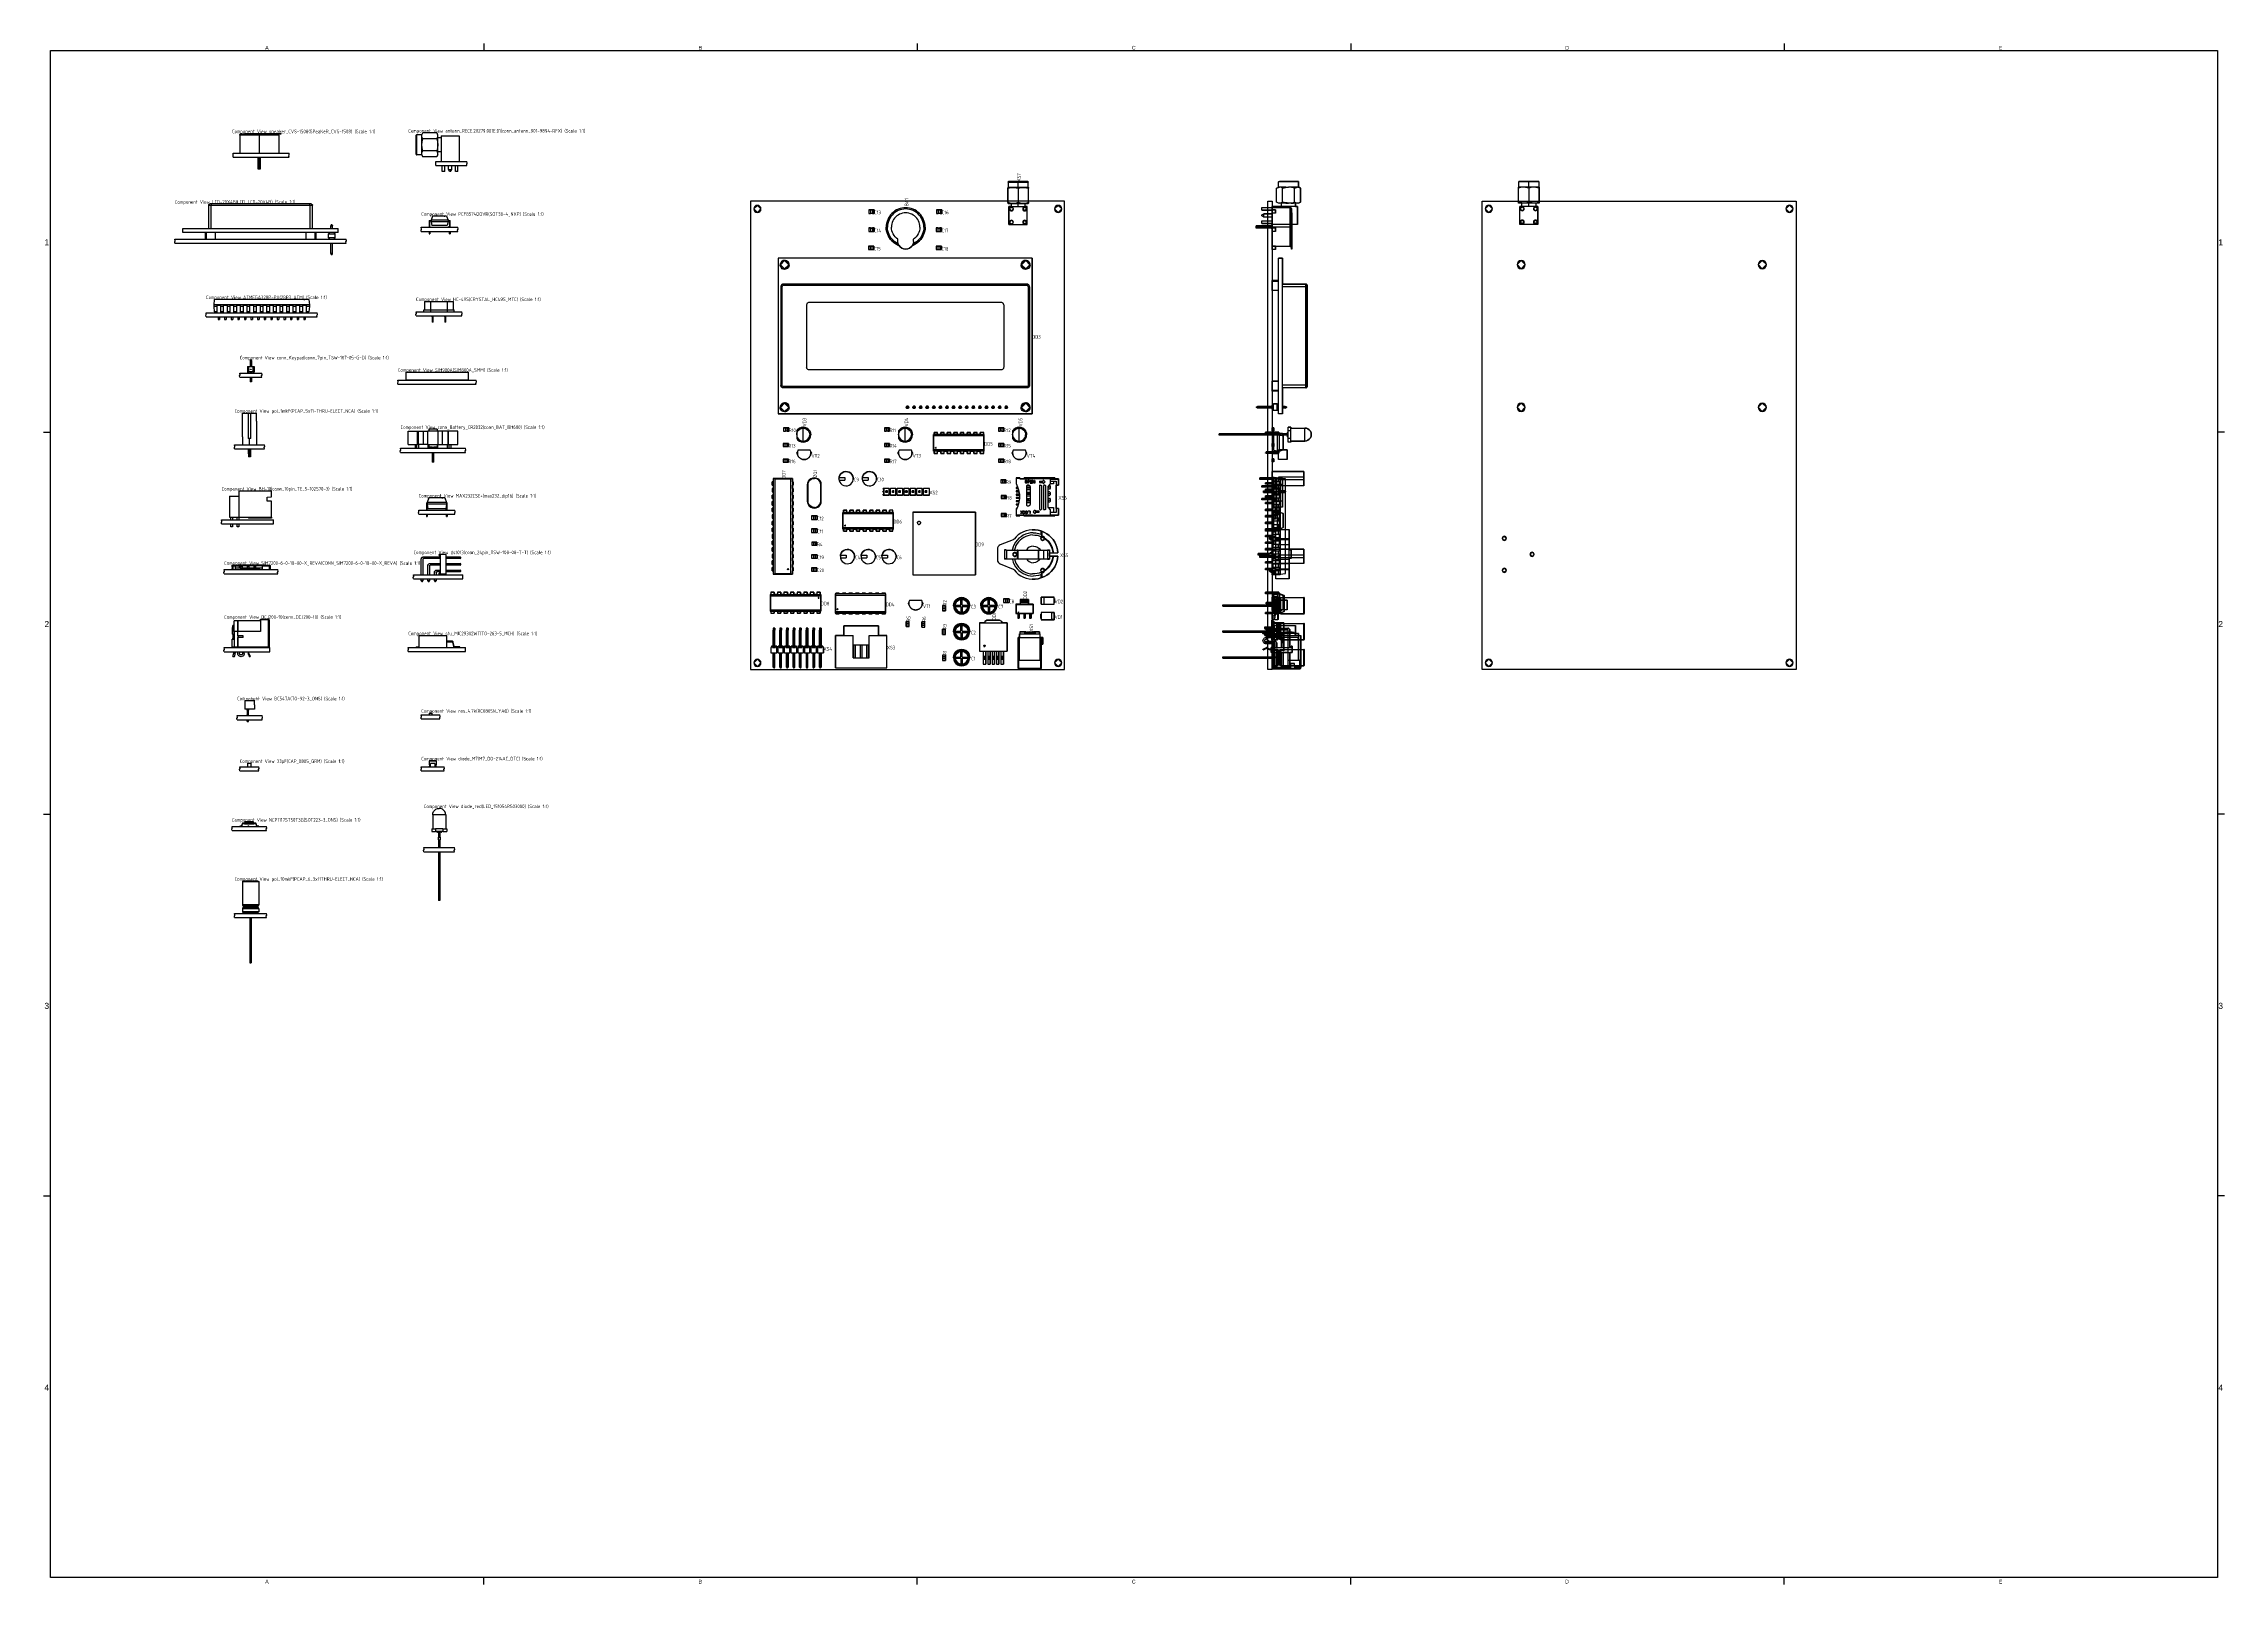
# Model space of a CAD drawing. Header units: inches. Extents: x 0 to 841, y -594 to 0.
import ezdxf

# ---------------------------------------------------------------- set-up
doc = ezdxf.new("R2010")
doc.units = ezdxf.units.IN
doc.header["$MEASUREMENT"] = 0
doc.styles.add('Arial0', font='arial.ttf', dxfattribs={"height": 2.265495})
doc.styles.add('GOST type A0', font='gost.TTF', dxfattribs={"height": 2.116667})

msp = doc.modelspace()

# ---------------------------------------------------------------- linework, layer by layer
at = {"color": 7}
for p, q in [((169.79, 0), (169.79, -2.65)), ((336.93, 0), (336.93, -2.65)), ((504.07, 0), (504.07, -2.65)), ((671.21, 0), (671.21, -2.65)), ((2.65, -2.65), (838.35, -2.65)), ((2.65, -591.35), (2.65, -2.65)), ((838.35, -2.65), (838.35, -591.35)), ((75.65, -35.25), (75.66, -35.12)), ((75.9, -35.25), (75.65, -35.25)), ((75.65, -35.25), (75.65, -42.25)), ((75.66, -35.12), (75.71, -35)), ((75.71, -35), (75.79, -34.9)), ((75.9, -34.82), (75.79, -34.9)), ((76.02, -34.77), (75.9, -34.82)), ((76.65, -35.25), (75.9, -35.25)), ((76.15, -34.75), (76.02, -34.77)), ((76.15, -34.75), (76.38, -34.75)), ((76.38, -34.75), (77.08, -34.75)), ((77.84, -35.25), (76.65, -35.25)), ((77.08, -34.75), (78.2, -34.75)), ((77.65, -34.65), (77.83, -34.65)), ((77.65, -34.65), (77.65, -34.75)), ((77.83, -34.65), (78.38, -34.65)), ((79.4, -35.25), (77.84, -35.25)), ((78.2, -34.75), (79.65, -34.75)), ((78.38, -34.65), (79.26, -34.65)), ((79.26, -34.65), (80.4, -34.65)), ((81.2, -35.25), (79.4, -35.25)), ((79.65, -34.75), (81.33, -34.75)), ((80.4, -34.65), (81.72, -34.65)), ((83.15, -35.25), (81.2, -35.25)), ((81.33, -34.75), (83.15, -34.75)), ((81.72, -34.65), (83.15, -34.65)), ((83.15, -34.65), (84.93, -34.65)), ((83.15, -34.65), (83.15, -34.75)), ((83.15, -34.75), (84.96, -34.75)), ((83.15, -34.77), (83.15, -34.75)), ((83.15, -34.82), (83.15, -34.77)), ((83.15, -34.9), (83.15, -34.82)), ((83.15, -35), (83.15, -34.9)), ((83.15, -35.12), (83.15, -35)), ((83.15, -35.25), (83.15, -35.12)), ((83.15, -35.25), (83.15, -42.25)), ((85.09, -35.25), (83.15, -35.25)), ((84.93, -34.65), (86.53, -34.65)), ((84.96, -34.75), (86.65, -34.75)), ((86.9, -35.25), (85.09, -35.25)), ((86.53, -34.65), (87.76, -34.65)), ((86.65, -34.75), (88.1, -34.75)), ((88.45, -35.25), (86.9, -35.25)), ((87.76, -34.65), (88.65, -34.65)), ((87.76, -34.65), (87.76, -34.75)), ((88.1, -34.75), (89.21, -34.75)), ((89.64, -35.25), (88.45, -35.25)), ((88.65, -34.65), (89.42, -34.65)), ((88.65, -34.65), (88.65, -34.75)), ((89.21, -34.75), (89.46, -34.75)), ((89.42, -34.65), (90.15, -34.65)), ((89.46, -34.75), (90.15, -34.75)), ((90.39, -35.25), (89.64, -35.25)), ((89.91, -34.75), (90.28, -34.77)), ((90.15, -34.65), (90.77, -34.65)), ((90.15, -34.75), (90.77, -34.75)), ((90.28, -34.77), (90.4, -34.82)), ((90.65, -35.25), (90.39, -35.25)), ((90.4, -34.82), (90.5, -34.9)), ((90.58, -35), (90.5, -34.9)), ((90.63, -35.12), (90.58, -35)), ((90.65, -35.25), (90.63, -35.12)), ((90.65, -35.25), (90.65, -42.25)), ((90.77, -34.65), (91.24, -34.65)), ((90.77, -34.75), (91.24, -34.75)), ((91.24, -34.65), (91.54, -34.65)), ((91.24, -34.75), (91.54, -34.75)), ((91.54, -34.65), (91.65, -34.65)), ((91.54, -34.75), (91.65, -34.75)), ((91.65, -34.75), (91.65, -34.65)), ((143.65, -35.33), (143.67, -35.28)), ((143.65, -35.5), (143.65, -35.33)), ((143.65, -35.87), (143.65, -35.5)), ((143.65, -36.46), (143.65, -35.87)), ((143.65, -37.22), (143.65, -36.46)), ((143.65, -38.1), (143.65, -37.22)), ((143.65, -39.05), (143.65, -38.1)), ((143.65, -40.01), (143.65, -39.05)), ((143.75, -39.05), (143.65, -39.05)), ((143.65, -40.89), (143.65, -40.01)), ((143.65, -41.65), (143.65, -40.89)), ((143.65, -42.24), (143.65, -41.65)), ((143.67, -35.28), (143.7, -35.24)), ((143.7, -35.24), (143.75, -35.21)), ((143.75, -35.21), (143.79, -35.19)), ((143.79, -35.19), (143.85, -35.18)), ((143.85, -39.05), (143.79, -39.05)), ((145.81, -35.18), (143.85, -35.18)), ((143.85, -35.18), (143.85, -35.31)), ((143.85, -35.31), (143.85, -35.7)), ((143.85, -35.7), (143.85, -36.31)), ((143.85, -36.31), (143.85, -37.12)), ((143.85, -37.12), (143.85, -38.05)), ((143.85, -38.05), (143.85, -39.05)), ((143.85, -39.05), (143.85, -40.06)), ((143.85, -40.06), (143.85, -40.99)), ((143.85, -40.99), (143.85, -41.79)), ((143.85, -41.79), (143.85, -42.41)), ((145.81, -35.18), (146.24, -34.44)), ((145.81, -35.31), (145.81, -35.18)), ((145.81, -35.7), (145.81, -35.31)), ((145.81, -36.31), (145.81, -35.7)), ((145.81, -37.12), (145.81, -36.31)), ((145.81, -38.05), (145.81, -37.12)), ((145.81, -39.05), (145.81, -38.05)), ((145.81, -40.06), (145.81, -39.05)), ((145.81, -39.05), (145.88, -39.05)), ((145.81, -39.05), (145.88, -39.05)), ((145.81, -40.99), (145.81, -40.06)), ((145.81, -41.79), (145.81, -40.99)), ((145.81, -42.41), (145.81, -41.79)), ((145.88, -39.05), (145.98, -37.88)), ((145.97, -40.22), (145.88, -39.05)), ((145.92, -35.2), (146.24, -34.44)), ((145.92, -35.98), (145.92, -35.2)), ((146.24, -36.74), (145.92, -35.98)), ((145.92, -42.13), (146.24, -41.36)), ((146.24, -41.36), (145.97, -40.22)), ((145.98, -37.88), (146.24, -36.74)), ((151.62, -34.44), (146.24, -34.44)), ((151.62, -36.74), (146.24, -36.74)), ((151.62, -41.36), (146.24, -41.36)), ((151.62, -34.44), (151.93, -35.2)), ((152.05, -35.18), (151.62, -34.44)), ((151.93, -35.98), (151.62, -36.74)), ((151.62, -36.74), (151.88, -37.88)), ((151.88, -40.22), (151.62, -41.36)), ((151.62, -41.36), (151.93, -42.13)), ((151.88, -37.88), (151.97, -39.05)), ((151.97, -39.05), (151.88, -40.22)), ((151.93, -35.2), (151.93, -35.98)), ((152.05, -39.05), (151.97, -39.05)), ((152.05, -35.31), (152.05, -35.18)), ((152.05, -35.7), (152.05, -35.31)), ((152.05, -36.31), (152.05, -35.7)), ((152.05, -37.12), (152.05, -36.31)), ((153.25, -36.35), (152.05, -36.35)), ((152.05, -38.05), (152.05, -37.12)), ((152.05, -39.05), (152.05, -38.05)), ((152.05, -40.06), (152.05, -39.05)), ((152.05, -40.99), (152.05, -40.06)), ((152.05, -41.79), (152.05, -40.99)), ((153.25, -41.75), (152.05, -41.75)), ((152.05, -42.41), (152.05, -41.79)), ((153.25, -35.55), (160.25, -35.55)), ((153.25, -35.55), (153.25, -45.41)), ((160.25, -35.55), (160.25, -45.41)), ((73.15, -42.25), (94.65, -42.25)), ((73.15, -43.83), (73.15, -42.25)), ((73.15, -43.83), (94.65, -43.83)), ((82.75, -48.35), (82.75, -43.83)), ((82.76, -48.35), (82.75, -48.35)), ((82.8, -48.35), (82.76, -48.35)), ((82.86, -48.35), (82.8, -48.35)), ((82.95, -48.35), (82.86, -48.35)), ((83.04, -48.35), (82.95, -48.35)), ((83.15, -48.35), (83.04, -48.35)), ((83.15, -48.35), (83.15, -43.83)), ((83.25, -48.35), (83.15, -48.35)), ((83.35, -48.35), (83.25, -48.35)), ((83.43, -48.35), (83.35, -48.35)), ((83.49, -48.35), (83.43, -48.35)), ((83.53, -48.35), (83.49, -48.35)), ((83.55, -48.35), (83.53, -48.35)), ((83.55, -43.83), (83.55, -48.35)), ((94.55, -43.33), (94.75, -42.93)), ((94.65, -43.83), (94.55, -43.33)), ((94.75, -42.93), (94.65, -42.25)), ((143.65, -42.6), (143.65, -42.24)), ((143.65, -42.6), (143.65, -42.78)), ((143.65, -42.78), (143.67, -42.83)), ((143.67, -42.83), (143.7, -42.87)), ((143.7, -42.87), (143.75, -42.9)), ((143.75, -42.9), (143.79, -42.92)), ((143.79, -42.92), (143.85, -42.93)), ((143.85, -42.41), (143.85, -42.8)), ((143.85, -42.8), (143.85, -42.93)), ((145.81, -42.93), (143.85, -42.93)), ((145.81, -42.8), (145.81, -42.41)), ((145.81, -42.93), (145.81, -42.8)), ((145.81, -42.93), (146.24, -43.67)), ((145.92, -42.91), (145.92, -42.13)), ((146.24, -43.67), (145.92, -42.91)), ((151.62, -43.67), (146.24, -43.67)), ((151.21, -45.41), (163.25, -45.41)), ((151.21, -46.99), (151.21, -45.41)), ((151.21, -46.99), (163.25, -46.99)), ((151.93, -42.91), (151.62, -43.67)), ((152.05, -42.93), (151.62, -43.67)), ((151.93, -42.13), (151.93, -42.91)), ((152.05, -42.8), (152.05, -42.41)), ((152.05, -42.93), (152.05, -42.8)), ((153.7, -49.35), (153.7, -46.99)), ((154.72, -49.35), (153.7, -49.35)), ((154.72, -49.35), (154.72, -46.99)), ((156.11, -48.55), (156.11, -46.99)), ((156.57, -49.35), (156.11, -48.55)), ((156.11, -48.55), (156.13, -48.55)), ((156.13, -48.55), (156.2, -48.55)), ((156.2, -48.55), (156.3, -48.55)), ((156.3, -48.55), (156.43, -48.55)), ((156.43, -48.55), (156.58, -48.55)), ((156.58, -49.35), (156.57, -49.35)), ((156.58, -48.55), (156.75, -48.55)), ((156.6, -49.35), (156.58, -49.35)), ((156.62, -49.35), (156.6, -49.35)), ((156.66, -49.35), (156.62, -49.35)), ((156.7, -49.35), (156.66, -49.35)), ((156.75, -49.35), (156.7, -49.35)), ((156.75, -48.55), (156.91, -48.55)), ((156.79, -49.35), (156.75, -49.35)), ((156.83, -49.35), (156.79, -49.35)), ((156.87, -49.35), (156.83, -49.35)), ((156.9, -49.35), (156.87, -49.35)), ((156.91, -49.35), (156.9, -49.35)), ((156.91, -48.55), (157.06, -48.55)), ((156.92, -49.35), (156.91, -49.35)), ((156.92, -49.35), (157.38, -48.55)), ((157.06, -48.55), (157.19, -48.55)), ((157.19, -48.55), (157.3, -48.55)), ((157.3, -48.55), (157.36, -48.55)), ((157.36, -48.55), (157.38, -48.55)), ((157.38, -48.55), (157.38, -46.99)), ((158.78, -49.35), (158.78, -46.99)), ((159.8, -49.35), (158.78, -49.35)), ((159.8, -49.35), (159.8, -46.99)), ((163.15, -46.49), (163.35, -46.09)), ((163.25, -46.99), (163.15, -46.49)), ((163.35, -46.09), (163.25, -45.41)), ((371.91, -55.35), (371.79, -55.43)), ((371.79, -55.43), (371.91, -55.35)), ((371.91, -55.35), (371.79, -55.43)), ((371.79, -55.43), (371.91, -55.35)), ((371.91, -55.35), (371.79, -55.43)), ((371.79, -55.43), (371.91, -55.35)), ((371.91, -55.35), (371.79, -55.43)), ((371.79, -55.43), (371.91, -55.35)), ((371.79, -55.43), (371.79, -55.78)), ((371.79, -55.43), (371.79, -55.45)), ((371.79, -55.43), (371.79, -55.78)), ((371.79, -55.43), (371.79, -55.45)), ((371.79, -55.43), (371.79, -55.78)), ((371.79, -55.43), (371.79, -55.45)), ((371.79, -55.43), (371.79, -55.78)), ((371.79, -55.43), (371.79, -55.45)), ((371.79, -55.45), (371.79, -55.52)), ((371.79, -55.45), (371.79, -55.52)), ((371.79, -55.45), (371.79, -55.52)), ((371.79, -55.45), (371.79, -55.52)), ((371.79, -55.52), (371.79, -55.64)), ((371.79, -55.52), (371.79, -55.64)), ((371.79, -55.52), (371.79, -55.64)), ((371.79, -55.52), (371.79, -55.64)), ((371.79, -55.78), (372.44, -55.59)), ((371.79, -55.78), (372.44, -55.59)), ((371.79, -55.78), (372.44, -55.59)), ((371.79, -55.78), (372.44, -55.59)), ((371.79, -55.64), (371.79, -55.78)), ((371.79, -55.64), (371.79, -55.78)), ((371.79, -55.64), (371.79, -55.78)), ((371.79, -55.64), (371.79, -55.78)), ((371.79, -55.78), (371.79, -61.16)), ((371.79, -61.16), (371.79, -55.78)), ((371.79, -55.78), (371.79, -61.16)), ((371.79, -61.16), (371.79, -55.78)), ((371.79, -55.78), (371.79, -61.16)), ((371.79, -61.16), (371.79, -55.78)), ((371.79, -55.78), (371.79, -61.16)), ((371.79, -61.16), (371.79, -55.78)), ((371.92, -53.34), (371.91, -53.39)), ((371.91, -53.39), (371.92, -53.34)), ((371.92, -53.34), (371.91, -53.39)), ((371.91, -53.39), (371.92, -53.34)), ((371.92, -53.34), (371.91, -53.39)), ((371.91, -53.39), (371.92, -53.34)), ((371.92, -53.34), (371.91, -53.39)), ((371.91, -53.39), (371.92, -53.34)), ((371.91, -53.39), (371.91, -55.35)), ((371.91, -53.39), (372.04, -53.39)), ((371.91, -53.39), (371.91, -55.35)), ((371.91, -53.39), (371.91, -55.35)), ((371.91, -53.39), (372.04, -53.39)), ((371.91, -53.39), (371.91, -55.35)), ((371.91, -53.39), (371.91, -55.35)), ((371.91, -53.39), (372.04, -53.39)), ((371.91, -53.39), (371.91, -55.35)), ((371.91, -53.39), (371.91, -55.35)), ((371.91, -53.39), (372.04, -53.39)), ((371.91, -53.39), (371.91, -55.35)), ((371.91, -55.35), (372.04, -55.35)), ((371.91, -55.35), (372.04, -55.35)), ((371.91, -55.35), (372.04, -55.35)), ((371.91, -55.35), (372.04, -55.35)), ((371.94, -53.29), (371.92, -53.34)), ((371.92, -53.34), (371.94, -53.29)), ((371.94, -53.29), (371.92, -53.34)), ((371.92, -53.34), (371.94, -53.29)), ((371.94, -53.29), (371.92, -53.34)), ((371.92, -53.34), (371.94, -53.29)), ((371.94, -53.29), (371.92, -53.34)), ((371.92, -53.34), (371.94, -53.29)), ((371.97, -53.25), (371.94, -53.29)), ((371.94, -53.29), (371.97, -53.25)), ((371.97, -53.25), (371.94, -53.29)), ((371.94, -53.29), (371.97, -53.25)), ((371.97, -53.25), (371.94, -53.29)), ((371.94, -53.29), (371.97, -53.25)), ((371.97, -53.25), (371.94, -53.29)), ((371.94, -53.29), (371.97, -53.25)), ((372.01, -53.22), (371.97, -53.25)), ((371.97, -53.25), (372.01, -53.22)), ((372.01, -53.22), (371.97, -53.25)), ((371.97, -53.25), (372.01, -53.22)), ((372.01, -53.22), (371.97, -53.25)), ((371.97, -53.25), (372.01, -53.22)), ((372.01, -53.22), (371.97, -53.25)), ((371.97, -53.25), (372.01, -53.22)), ((372.06, -53.2), (372.01, -53.22)), ((372.01, -53.22), (372.06, -53.2)), ((372.06, -53.2), (372.01, -53.22)), ((372.01, -53.22), (372.06, -53.2)), ((372.06, -53.2), (372.01, -53.22)), ((372.01, -53.22), (372.06, -53.2)), ((372.06, -53.2), (372.01, -53.22)), ((372.01, -53.22), (372.06, -53.2)), ((372.04, -53.39), (372.43, -53.39)), ((372.04, -53.39), (372.43, -53.39)), ((372.04, -53.39), (372.43, -53.39)), ((372.04, -53.39), (372.43, -53.39)), ((372.04, -55.35), (372.43, -55.35)), ((372.04, -55.35), (372.43, -55.35)), ((372.04, -55.35), (372.43, -55.35)), ((372.04, -55.35), (372.43, -55.35)), ((372.24, -53.19), (372.06, -53.2)), ((372.06, -53.2), (372.24, -53.19)), ((372.24, -53.19), (372.06, -53.2)), ((372.06, -53.2), (372.24, -53.19)), ((372.24, -53.19), (372.06, -53.2)), ((372.06, -53.2), (372.24, -53.19)), ((372.24, -53.19), (372.06, -53.2)), ((372.06, -53.2), (372.24, -53.19)), ((375.79, -53.19), (372.24, -53.19)), ((372.24, -53.19), (372.6, -53.19)), ((375.79, -53.19), (372.24, -53.19)), ((372.24, -53.19), (372.6, -53.19)), ((375.79, -53.19), (372.24, -53.19)), ((372.24, -53.19), (372.6, -53.19)), ((375.79, -53.19), (372.24, -53.19)), ((372.24, -53.19), (372.6, -53.19)), ((372.43, -53.39), (373.05, -53.39)), ((372.43, -53.39), (373.05, -53.39)), ((372.43, -53.39), (373.05, -53.39)), ((372.43, -53.39), (373.05, -53.39)), ((372.43, -55.35), (373.05, -55.35)), ((372.43, -55.35), (373.05, -55.35)), ((372.43, -55.35), (373.05, -55.35)), ((372.43, -55.35), (373.05, -55.35)), ((372.44, -55.59), (373.11, -55.47)), ((372.44, -55.59), (373.11, -55.47)), ((372.44, -55.59), (373.11, -55.47)), ((372.44, -55.59), (373.11, -55.47)), ((372.6, -53.19), (373.19, -53.19)), ((372.6, -53.19), (373.19, -53.19)), ((372.6, -53.19), (373.19, -53.19)), ((372.6, -53.19), (373.19, -53.19)), ((373.05, -53.39), (373.85, -53.39)), ((373.05, -53.39), (373.85, -53.39)), ((373.05, -53.39), (373.85, -53.39)), ((373.05, -53.39), (373.85, -53.39)), ((373.05, -55.35), (373.85, -55.35)), ((373.05, -55.35), (373.85, -55.35)), ((373.05, -55.35), (373.85, -55.35)), ((373.05, -55.35), (373.85, -55.35)), ((373.11, -55.47), (373.65, -55.43)), ((373.11, -55.47), (373.65, -55.43)), ((373.11, -55.47), (373.65, -55.43)), ((373.11, -55.47), (373.65, -55.43)), ((373.19, -53.19), (373.95, -53.19)), ((373.19, -53.19), (373.95, -53.19)), ((373.19, -53.19), (373.95, -53.19)), ((373.19, -53.19), (373.95, -53.19)), ((373.65, -55.43), (374.2, -55.44)), ((373.65, -55.43), (374.2, -55.44)), ((373.65, -55.43), (374.2, -55.44)), ((373.65, -55.43), (374.2, -55.44)), ((373.85, -53.39), (374.78, -53.39)), ((373.85, -53.39), (374.78, -53.39)), ((373.85, -53.39), (374.78, -53.39)), ((373.85, -53.39), (374.78, -53.39)), ((373.85, -55.35), (374.78, -55.35)), ((373.85, -55.35), (374.78, -55.35)), ((373.85, -55.35), (374.78, -55.35)), ((373.85, -55.35), (374.78, -55.35)), ((373.95, -53.19), (374.83, -53.19)), ((373.95, -53.19), (374.83, -53.19)), ((373.95, -53.19), (374.83, -53.19)), ((373.95, -53.19), (374.83, -53.19)), ((374.2, -55.44), (375, -55.56)), ((374.2, -55.44), (375, -55.56)), ((374.2, -55.44), (375, -55.56)), ((374.2, -55.44), (375, -55.56)), ((374.78, -53.39), (375.79, -53.39)), ((374.78, -53.39), (375.79, -53.39)), ((374.78, -53.39), (375.79, -53.39)), ((374.78, -53.39), (375.79, -53.39)), ((374.78, -55.35), (375.79, -55.35)), ((374.78, -55.35), (375.79, -55.35)), ((374.78, -55.35), (375.79, -55.35)), ((374.78, -55.35), (375.79, -55.35)), ((374.83, -53.19), (375.79, -53.19)), ((374.83, -53.19), (375.79, -53.19)), ((374.83, -53.19), (375.79, -53.19)), ((374.83, -53.19), (375.79, -53.19)), ((375, -55.56), (375.79, -55.78)), ((375, -55.56), (375.79, -55.78)), ((375, -55.56), (375.79, -55.78)), ((375, -55.56), (375.79, -55.78)), ((379.46, -53.19), (375.79, -53.19)), ((375.79, -53.19), (376.74, -53.19)), ((375.79, -53.2), (375.79, -53.19)), ((379.46, -53.19), (375.79, -53.19)), ((375.79, -53.19), (376.74, -53.19)), ((375.79, -53.2), (375.79, -53.19)), ((379.46, -53.19), (375.79, -53.19)), ((375.79, -53.19), (376.74, -53.19)), ((375.79, -53.2), (375.79, -53.19)), ((379.46, -53.19), (375.79, -53.19)), ((375.79, -53.19), (376.74, -53.19)), ((375.79, -53.2), (375.79, -53.19)), ((375.79, -53.22), (375.79, -53.2)), ((375.79, -53.22), (375.79, -53.2)), ((375.79, -53.22), (375.79, -53.2)), ((375.79, -53.22), (375.79, -53.2)), ((375.79, -53.25), (375.79, -53.22)), ((375.79, -53.25), (375.79, -53.22)), ((375.79, -53.25), (375.79, -53.22)), ((375.79, -53.25), (375.79, -53.22)), ((375.79, -53.29), (375.79, -53.25)), ((375.79, -53.29), (375.79, -53.25)), ((375.79, -53.29), (375.79, -53.25)), ((375.79, -53.29), (375.79, -53.25)), ((375.79, -53.34), (375.79, -53.29)), ((375.79, -53.34), (375.79, -53.29)), ((375.79, -53.34), (375.79, -53.29)), ((375.79, -53.34), (375.79, -53.29)), ((375.79, -53.39), (375.79, -53.34)), ((375.79, -53.39), (375.79, -53.34)), ((375.79, -53.39), (375.79, -53.34)), ((375.79, -53.39), (375.79, -53.34)), ((375.79, -53.39), (376.79, -53.39)), ((375.79, -55.35), (375.79, -53.39)), ((375.79, -53.39), (376.79, -53.39)), ((375.79, -55.35), (375.79, -53.39)), ((375.79, -53.39), (376.79, -53.39)), ((375.79, -55.35), (375.79, -53.39)), ((375.79, -53.39), (376.79, -53.39)), ((375.79, -55.35), (375.79, -53.39)), ((375.79, -55.35), (376.79, -55.35)), ((375.79, -55.35), (376.79, -55.35)), ((375.79, -55.35), (376.79, -55.35)), ((375.79, -55.35), (376.79, -55.35)), ((375.79, -55.78), (376.44, -55.59)), ((375.79, -55.78), (376.44, -55.59)), ((375.79, -55.78), (376.44, -55.59)), ((375.79, -55.78), (376.44, -55.59)), ((375.79, -55.78), (375.79, -61.16)), ((375.79, -55.78), (375.79, -61.16)), ((375.79, -55.78), (375.79, -61.16)), ((375.79, -55.78), (375.79, -61.16)), ((376.44, -55.59), (377.11, -55.47)), ((376.44, -55.59), (377.11, -55.47)), ((376.44, -55.59), (377.11, -55.47)), ((376.44, -55.59), (377.11, -55.47)), ((376.74, -53.19), (377.62, -53.19)), ((376.74, -53.19), (377.62, -53.19)), ((376.74, -53.19), (377.62, -53.19)), ((376.74, -53.19), (377.62, -53.19)), ((376.79, -53.39), (377.72, -53.39)), ((376.79, -53.39), (377.72, -53.39)), ((376.79, -53.39), (377.72, -53.39)), ((376.79, -53.39), (377.72, -53.39)), ((376.79, -55.35), (377.72, -55.35)), ((376.79, -55.35), (377.72, -55.35)), ((376.79, -55.35), (377.72, -55.35)), ((376.79, -55.35), (377.72, -55.35)), ((377.11, -55.47), (377.65, -55.43)), ((377.11, -55.47), (377.65, -55.43)), ((377.11, -55.47), (377.65, -55.43)), ((377.11, -55.47), (377.65, -55.43)), ((377.62, -53.19), (378.38, -53.19)), ((377.62, -53.19), (378.38, -53.19)), ((377.62, -53.19), (378.38, -53.19)), ((377.62, -53.19), (378.38, -53.19)), ((377.65, -55.43), (378.2, -55.44)), ((377.65, -55.43), (378.2, -55.44)), ((377.65, -55.43), (378.2, -55.44)), ((377.65, -55.43), (378.2, -55.44)), ((377.72, -53.39), (378.53, -53.39)), ((377.72, -53.39), (378.53, -53.39)), ((377.72, -53.39), (378.53, -53.39)), ((377.72, -53.39), (378.53, -53.39)), ((377.72, -55.35), (378.53, -55.35)), ((377.72, -55.35), (378.53, -55.35)), ((377.72, -55.35), (378.53, -55.35)), ((377.72, -55.35), (378.53, -55.35)), ((378.2, -55.44), (379, -55.56)), ((378.2, -55.44), (379, -55.56)), ((378.2, -55.44), (379, -55.56)), ((378.2, -55.44), (379, -55.56)), ((378.38, -53.19), (378.97, -53.19)), ((378.38, -53.19), (378.97, -53.19)), ((378.38, -53.19), (378.97, -53.19)), ((378.38, -53.19), (378.97, -53.19)), ((378.53, -53.39), (379.14, -53.39)), ((378.53, -53.39), (379.14, -53.39)), ((378.53, -53.39), (379.14, -53.39)), ((378.53, -53.39), (379.14, -53.39)), ((378.53, -55.35), (379.14, -55.35)), ((378.53, -55.35), (379.14, -55.35)), ((378.53, -55.35), (379.14, -55.35)), ((378.53, -55.35), (379.14, -55.35)), ((378.97, -53.19), (379.34, -53.19)), ((378.97, -53.19), (379.34, -53.19)), ((378.97, -53.19), (379.34, -53.19)), ((378.97, -53.19), (379.34, -53.19)), ((379, -55.56), (379.79, -55.78)), ((379, -55.56), (379.79, -55.78)), ((379, -55.56), (379.79, -55.78)), ((379, -55.56), (379.79, -55.78)), ((379.14, -53.39), (379.53, -53.39)), ((379.14, -53.39), (379.53, -53.39)), ((379.14, -53.39), (379.53, -53.39)), ((379.14, -53.39), (379.53, -53.39)), ((379.14, -55.35), (379.53, -55.35)), ((379.14, -55.35), (379.53, -55.35)), ((379.14, -55.35), (379.53, -55.35)), ((379.14, -55.35), (379.53, -55.35)), ((379.34, -53.19), (379.46, -53.19)), ((379.34, -53.19), (379.46, -53.19)), ((379.34, -53.19), (379.46, -53.19)), ((379.34, -53.19), (379.46, -53.19)), ((379.51, -53.2), (379.46, -53.19)), ((379.46, -53.19), (379.51, -53.2)), ((379.51, -53.2), (379.46, -53.19)), ((379.46, -53.19), (379.51, -53.2)), ((379.51, -53.2), (379.46, -53.19)), ((379.46, -53.19), (379.51, -53.2)), ((379.51, -53.2), (379.46, -53.19)), ((379.46, -53.19), (379.51, -53.2)), ((379.56, -53.22), (379.51, -53.2)), ((379.51, -53.2), (379.56, -53.22)), ((379.56, -53.22), (379.51, -53.2)), ((379.51, -53.2), (379.56, -53.22)), ((379.56, -53.22), (379.51, -53.2)), ((379.51, -53.2), (379.56, -53.22)), ((379.56, -53.22), (379.51, -53.2)), ((379.51, -53.2), (379.56, -53.22)), ((379.53, -53.39), (379.66, -53.39)), ((379.53, -53.39), (379.66, -53.39)), ((379.53, -53.39), (379.66, -53.39)), ((379.53, -53.39), (379.66, -53.39)), ((379.53, -55.35), (379.66, -55.35)), ((379.53, -55.35), (379.66, -55.35)), ((379.53, -55.35), (379.66, -55.35)), ((379.53, -55.35), (379.66, -55.35)), ((379.6, -53.25), (379.56, -53.22)), ((379.56, -53.22), (379.6, -53.25)), ((379.6, -53.25), (379.56, -53.22)), ((379.56, -53.22), (379.6, -53.25)), ((379.6, -53.25), (379.56, -53.22)), ((379.56, -53.22), (379.6, -53.25)), ((379.6, -53.25), (379.56, -53.22)), ((379.56, -53.22), (379.6, -53.25)), ((379.63, -53.29), (379.6, -53.25)), ((379.6, -53.25), (379.63, -53.29)), ((379.63, -53.29), (379.6, -53.25)), ((379.6, -53.25), (379.63, -53.29)), ((379.63, -53.29), (379.6, -53.25)), ((379.6, -53.25), (379.63, -53.29)), ((379.63, -53.29), (379.6, -53.25)), ((379.6, -53.25), (379.63, -53.29)), ((379.65, -53.34), (379.63, -53.29)), ((379.63, -53.29), (379.65, -53.34)), ((379.65, -53.34), (379.63, -53.29)), ((379.63, -53.29), (379.65, -53.34)), ((379.65, -53.34), (379.63, -53.29)), ((379.63, -53.29), (379.65, -53.34)), ((379.65, -53.34), (379.63, -53.29)), ((379.63, -53.29), (379.65, -53.34)), ((379.66, -53.39), (379.65, -53.34)), ((379.65, -53.34), (379.66, -53.39)), ((379.66, -53.39), (379.65, -53.34)), ((379.65, -53.34), (379.66, -53.39)), ((379.66, -53.39), (379.65, -53.34)), ((379.65, -53.34), (379.66, -53.39)), ((379.66, -53.39), (379.65, -53.34)), ((379.65, -53.34), (379.66, -53.39)), ((379.66, -55.35), (379.66, -53.39)), ((379.66, -55.35), (379.66, -53.39)), ((379.66, -55.35), (379.66, -53.39)), ((379.66, -55.35), (379.66, -53.39)), ((379.66, -55.35), (379.66, -53.39)), ((379.66, -55.35), (379.66, -53.39)), ((379.66, -55.35), (379.66, -53.39)), ((379.66, -55.35), (379.66, -53.39)), ((379.79, -55.43), (379.66, -55.35)), ((379.66, -55.35), (379.79, -55.43)), ((379.79, -55.43), (379.66, -55.35)), ((379.66, -55.35), (379.79, -55.43)), ((379.79, -55.43), (379.66, -55.35)), ((379.66, -55.35), (379.79, -55.43)), ((379.79, -55.43), (379.66, -55.35)), ((379.66, -55.35), (379.79, -55.43)), ((379.79, -55.78), (379.79, -55.43)), ((379.79, -55.43), (379.79, -55.45)), ((379.79, -55.78), (379.79, -55.43)), ((379.79, -55.43), (379.79, -55.45)), ((379.79, -55.78), (379.79, -55.43)), ((379.79, -55.43), (379.79, -55.45)), ((379.79, -55.78), (379.79, -55.43)), ((379.79, -55.43), (379.79, -55.45)), ((379.79, -55.45), (379.79, -55.52)), ((379.79, -55.45), (379.79, -55.52)), ((379.79, -55.45), (379.79, -55.52)), ((379.79, -55.45), (379.79, -55.52)), ((379.79, -55.52), (379.79, -55.64)), ((379.79, -55.52), (379.79, -55.64)), ((379.79, -55.52), (379.79, -55.64)), ((379.79, -55.52), (379.79, -55.64)), ((379.79, -55.64), (379.79, -55.78)), ((379.79, -55.64), (379.79, -55.78)), ((379.79, -55.64), (379.79, -55.78)), ((379.79, -55.64), (379.79, -55.78)), ((379.79, -61.16), (379.79, -55.78)), ((379.79, -61.16), (379.79, -55.78)), ((379.79, -61.16), (379.79, -55.78)), ((379.79, -61.16), (379.79, -55.78)), ((379.79, -61.16), (379.79, -55.78)), ((379.79, -61.16), (379.79, -55.78)), ((379.79, -61.16), (379.79, -55.78)), ((379.79, -61.16), (379.79, -55.78)), ((475.48, -55.73), (476.23, -55.3)), ((475.48, -55.73), (476.23, -55.3)), ((475.48, -55.73), (475.86, -55.54)), ((475.48, -61.11), (475.48, -55.73)), ((475.48, -61.11), (475.48, -55.73)), ((475.86, -55.54), (476.25, -55.41)), ((476.23, -53.28), (476.25, -53.24)), ((476.23, -53.28), (476.25, -53.24)), ((476.23, -53.34), (476.23, -53.28)), ((476.23, -53.34), (476.23, -53.28)), ((476.23, -55.3), (476.23, -53.34)), ((476.23, -55.3), (476.23, -53.34)), ((476.36, -53.34), (476.23, -53.34)), ((476.36, -55.3), (476.23, -55.3)), ((476.25, -53.24), (476.29, -53.19)), ((476.25, -53.24), (476.29, -53.19)), ((476.25, -55.41), (476.56, -55.37)), ((476.29, -53.19), (476.33, -53.16)), ((476.29, -53.19), (476.33, -53.16)), ((476.33, -53.16), (476.37, -53.14)), ((476.33, -53.16), (476.37, -53.14)), ((476.75, -53.34), (476.36, -53.34)), ((476.75, -55.3), (476.36, -55.3)), ((476.37, -53.14), (476.55, -53.14)), ((476.37, -53.14), (476.55, -53.14)), ((476.55, -53.14), (483.65, -53.14)), ((476.92, -53.14), (476.55, -53.14)), ((476.88, -55.39), (476.56, -55.37)), ((477.36, -53.34), (476.75, -53.34)), ((477.36, -55.3), (476.75, -55.3)), ((477.34, -55.51), (476.88, -55.39)), ((477.5, -53.14), (476.92, -53.14)), ((477.79, -55.73), (477.34, -55.51)), ((478.16, -53.34), (477.36, -53.34)), ((478.16, -55.3), (477.36, -55.3)), ((478.26, -53.14), (477.5, -53.14)), ((477.79, -55.73), (478.36, -55.58)), ((477.79, -61.11), (477.79, -55.73)), ((479.1, -53.34), (478.16, -53.34)), ((479.1, -55.3), (478.16, -55.3)), ((479.15, -53.14), (478.26, -53.14)), ((478.36, -55.58), (478.94, -55.46)), ((478.94, -55.46), (479.52, -55.39)), ((480.1, -53.34), (479.1, -53.34)), ((479.1, -55.3), (480.1, -55.3)), ((480.1, -53.14), (479.15, -53.14)), ((479.52, -55.39), (480.1, -55.37)), ((481.05, -53.14), (480.1, -53.14)), ((480.1, -53.24), (480.1, -53.14)), ((480.1, -53.34), (480.1, -53.28)), ((481.1, -53.34), (480.1, -53.34)), ((481.1, -55.3), (480.1, -55.3)), ((480.1, -55.37), (480.1, -55.3)), ((480.1, -55.37), (480.1, -55.3)), ((480.69, -55.39), (480.1, -55.37)), ((481.27, -55.47), (480.69, -55.39)), ((481.94, -53.14), (481.05, -53.14)), ((482.04, -53.34), (481.1, -53.34)), ((482.04, -55.3), (481.1, -55.3)), ((481.85, -55.58), (481.27, -55.47)), ((482.41, -55.73), (481.85, -55.58)), ((482.7, -53.14), (481.94, -53.14)), ((482.84, -53.34), (482.04, -53.34)), ((482.84, -55.3), (482.04, -55.3)), ((482.41, -55.73), (482.79, -55.54)), ((482.41, -61.11), (482.41, -55.73)), ((483.28, -53.14), (482.7, -53.14)), ((482.79, -55.54), (483.17, -55.41)), ((483.46, -53.34), (482.84, -53.34)), ((483.46, -55.3), (482.84, -55.3)), ((483.17, -55.41), (483.49, -55.37)), ((483.65, -53.14), (483.28, -53.14)), ((483.84, -53.34), (483.46, -53.34)), ((483.84, -55.3), (483.46, -55.3)), ((483.81, -55.39), (483.49, -55.37)), ((483.65, -53.14), (483.83, -53.14)), ((483.83, -53.14), (483.65, -53.14)), ((484.27, -55.51), (483.81, -55.39)), ((483.83, -53.14), (483.88, -53.16)), ((483.88, -53.16), (483.83, -53.14)), ((483.84, -53.34), (483.98, -53.34)), ((483.84, -55.3), (483.98, -55.3)), ((483.88, -53.16), (483.92, -53.19)), ((483.92, -53.19), (483.88, -53.16)), ((483.92, -53.19), (483.95, -53.24)), ((483.95, -53.24), (483.92, -53.19)), ((483.95, -53.24), (483.97, -53.28)), ((483.97, -53.28), (483.95, -53.24)), ((483.97, -53.28), (483.98, -53.34)), ((483.98, -53.34), (483.97, -53.28)), ((483.98, -53.34), (483.98, -55.3)), ((483.98, -55.3), (483.98, -53.34)), ((483.98, -55.3), (484.72, -55.73)), ((484.72, -55.73), (483.98, -55.3)), ((484.72, -55.73), (484.27, -55.51)), ((484.72, -55.73), (484.72, -61.11)), ((484.72, -61.11), (484.72, -55.73)), ((568.77, -55.37), (568.9, -55.3)), ((568.9, -55.3), (568.77, -55.37)), ((568.77, -55.37), (568.9, -55.3)), ((568.9, -55.3), (568.77, -55.37)), ((568.77, -55.73), (568.77, -55.37)), ((568.77, -55.37), (568.77, -55.39)), ((568.77, -55.73), (568.77, -55.37)), ((568.77, -55.37), (568.77, -55.39)), ((568.77, -55.39), (568.77, -55.47)), ((568.77, -55.39), (568.77, -55.47)), ((568.77, -55.47), (568.77, -55.58)), ((568.77, -55.47), (568.77, -55.58)), ((569.56, -55.51), (568.77, -55.73)), ((569.56, -55.51), (568.77, -55.73)), ((568.77, -55.58), (568.77, -55.73)), ((568.77, -55.58), (568.77, -55.73)), ((568.77, -61.11), (568.77, -55.73)), ((568.77, -61.11), (568.77, -55.73)), ((568.77, -61.11), (568.77, -55.73)), ((568.77, -61.11), (568.77, -55.73)), ((568.9, -53.34), (568.91, -53.28)), ((568.91, -53.28), (568.9, -53.34)), ((568.9, -53.34), (568.91, -53.28)), ((568.91, -53.28), (568.9, -53.34)), ((568.9, -55.3), (568.9, -53.34)), ((569.03, -53.34), (568.9, -53.34)), ((568.9, -55.3), (568.9, -53.34)), ((568.9, -55.3), (568.9, -53.34)), ((569.03, -53.34), (568.9, -53.34)), ((568.9, -55.3), (568.9, -53.34)), ((569.03, -55.3), (568.9, -55.3)), ((569.03, -55.3), (568.9, -55.3)), ((568.91, -53.28), (568.93, -53.24)), ((568.93, -53.24), (568.91, -53.28)), ((568.91, -53.28), (568.93, -53.24)), ((568.93, -53.24), (568.91, -53.28)), ((568.93, -53.24), (568.96, -53.19)), ((568.96, -53.19), (568.93, -53.24)), ((568.93, -53.24), (568.96, -53.19)), ((568.96, -53.19), (568.93, -53.24)), ((568.96, -53.19), (569, -53.16)), ((569, -53.16), (568.96, -53.19)), ((568.96, -53.19), (569, -53.16)), ((569, -53.16), (568.96, -53.19)), ((569, -53.16), (569.05, -53.14)), ((569.05, -53.14), (569, -53.16)), ((569, -53.16), (569.05, -53.14)), ((569.05, -53.14), (569, -53.16)), ((569.42, -53.34), (569.03, -53.34)), ((569.42, -53.34), (569.03, -53.34)), ((569.42, -55.3), (569.03, -55.3)), ((569.42, -55.3), (569.03, -55.3)), ((569.05, -53.14), (569.1, -53.14)), ((569.1, -53.14), (569.05, -53.14)), ((569.05, -53.14), (569.1, -53.14)), ((569.1, -53.14), (569.05, -53.14)), ((569.1, -53.14), (572.77, -53.14)), ((569.22, -53.14), (569.1, -53.14)), ((569.1, -53.14), (572.77, -53.14)), ((569.22, -53.14), (569.1, -53.14)), ((569.59, -53.14), (569.22, -53.14)), ((569.59, -53.14), (569.22, -53.14)), ((570.03, -53.34), (569.42, -53.34)), ((570.03, -53.34), (569.42, -53.34)), ((570.03, -55.3), (569.42, -55.3)), ((570.03, -55.3), (569.42, -55.3)), ((570.36, -55.39), (569.56, -55.51)), ((570.36, -55.39), (569.56, -55.51)), ((570.18, -53.14), (569.59, -53.14)), ((570.18, -53.14), (569.59, -53.14)), ((570.84, -53.34), (570.03, -53.34)), ((570.84, -53.34), (570.03, -53.34)), ((570.84, -55.3), (570.03, -55.3)), ((570.84, -55.3), (570.03, -55.3)), ((570.94, -53.14), (570.18, -53.14)), ((570.94, -53.14), (570.18, -53.14)), ((570.91, -55.37), (570.36, -55.39)), ((570.91, -55.37), (570.36, -55.39)), ((571.77, -53.34), (570.84, -53.34)), ((571.77, -53.34), (570.84, -53.34)), ((571.77, -55.3), (570.84, -55.3)), ((571.77, -55.3), (570.84, -55.3)), ((571.45, -55.41), (570.91, -55.37)), ((571.45, -55.41), (570.91, -55.37)), ((571.82, -53.14), (570.94, -53.14)), ((571.82, -53.14), (570.94, -53.14)), ((572.12, -55.54), (571.45, -55.41)), ((572.12, -55.54), (571.45, -55.41)), ((572.77, -53.34), (571.77, -53.34)), ((572.77, -53.34), (571.77, -53.34)), ((572.77, -55.3), (571.77, -55.3)), ((572.77, -55.3), (571.77, -55.3)), ((572.77, -53.14), (571.82, -53.14)), ((572.77, -53.14), (571.82, -53.14)), ((572.77, -55.73), (572.12, -55.54)), ((572.77, -55.73), (572.12, -55.54)), ((572.77, -53.14), (576.32, -53.14)), ((573.73, -53.14), (572.77, -53.14)), ((572.77, -53.16), (572.77, -53.14)), ((572.77, -53.14), (572.77, -53.14)), ((572.77, -53.14), (576.32, -53.14)), ((573.73, -53.14), (572.77, -53.14)), ((572.77, -53.16), (572.77, -53.14)), ((572.77, -53.14), (572.77, -53.14)), ((572.77, -53.19), (572.77, -53.16)), ((572.77, -53.19), (572.77, -53.16)), ((572.77, -53.24), (572.77, -53.19)), ((572.77, -53.24), (572.77, -53.19)), ((572.77, -53.28), (572.77, -53.24)), ((572.77, -53.28), (572.77, -53.24)), ((572.77, -53.34), (572.77, -53.28)), ((572.77, -53.34), (572.77, -53.28)), ((572.77, -55.3), (572.77, -53.34)), ((573.78, -53.34), (572.77, -53.34)), ((572.77, -55.3), (572.77, -53.34)), ((573.78, -53.34), (572.77, -53.34)), ((573.78, -55.3), (572.77, -55.3)), ((573.78, -55.3), (572.77, -55.3)), ((573.56, -55.51), (572.77, -55.73)), ((573.56, -55.51), (572.77, -55.73)), ((572.77, -55.73), (572.77, -61.11)), ((572.77, -55.73), (572.77, -61.11)), ((574.36, -55.39), (573.56, -55.51)), ((574.36, -55.39), (573.56, -55.51)), ((574.61, -53.14), (573.73, -53.14)), ((574.61, -53.14), (573.73, -53.14)), ((574.71, -53.34), (573.78, -53.34)), ((574.71, -53.34), (573.78, -53.34)), ((574.71, -55.3), (573.78, -55.3)), ((574.71, -55.3), (573.78, -55.3)), ((574.91, -55.37), (574.36, -55.39)), ((574.91, -55.37), (574.36, -55.39)), ((575.37, -53.14), (574.61, -53.14)), ((575.37, -53.14), (574.61, -53.14)), ((575.51, -53.34), (574.71, -53.34)), ((575.51, -53.34), (574.71, -53.34)), ((575.51, -55.3), (574.71, -55.3)), ((575.51, -55.3), (574.71, -55.3)), ((575.45, -55.41), (574.91, -55.37)), ((575.45, -55.41), (574.91, -55.37)), ((575.96, -53.14), (575.37, -53.14)), ((575.96, -53.14), (575.37, -53.14)), ((576.12, -55.54), (575.45, -55.41)), ((576.12, -55.54), (575.45, -55.41)), ((576.13, -53.34), (575.51, -53.34)), ((576.13, -53.34), (575.51, -53.34)), ((576.13, -55.3), (575.51, -55.3)), ((576.13, -55.3), (575.51, -55.3)), ((576.32, -53.14), (575.96, -53.14)), ((576.32, -53.14), (575.96, -53.14)), ((576.77, -55.73), (576.12, -55.54)), ((576.77, -55.73), (576.12, -55.54)), ((576.52, -53.34), (576.13, -53.34)), ((576.52, -53.34), (576.13, -53.34)), ((576.52, -55.3), (576.13, -55.3)), ((576.52, -55.3), (576.13, -55.3)), ((576.32, -53.14), (576.5, -53.14)), ((576.5, -53.14), (576.32, -53.14)), ((576.32, -53.14), (576.5, -53.14)), ((576.5, -53.14), (576.32, -53.14)), ((576.5, -53.14), (576.55, -53.16)), ((576.55, -53.16), (576.5, -53.14)), ((576.5, -53.14), (576.55, -53.16)), ((576.55, -53.16), (576.5, -53.14)), ((576.65, -53.34), (576.52, -53.34)), ((576.65, -53.34), (576.52, -53.34)), ((576.65, -55.3), (576.52, -55.3)), ((576.65, -55.3), (576.52, -55.3)), ((576.55, -53.16), (576.59, -53.19)), ((576.59, -53.19), (576.55, -53.16)), ((576.55, -53.16), (576.59, -53.19)), ((576.59, -53.19), (576.55, -53.16)), ((576.59, -53.19), (576.62, -53.24)), ((576.62, -53.24), (576.59, -53.19)), ((576.59, -53.19), (576.62, -53.24)), ((576.62, -53.24), (576.59, -53.19)), ((576.62, -53.24), (576.64, -53.28)), ((576.64, -53.28), (576.62, -53.24)), ((576.62, -53.24), (576.64, -53.28)), ((576.64, -53.28), (576.62, -53.24)), ((576.64, -53.28), (576.65, -53.34)), ((576.65, -53.34), (576.64, -53.28)), ((576.64, -53.28), (576.65, -53.34)), ((576.65, -53.34), (576.64, -53.28)), ((576.65, -53.34), (576.65, -55.3)), ((576.65, -53.34), (576.65, -55.3)), ((576.65, -53.34), (576.65, -55.3)), ((576.65, -53.34), (576.65, -55.3)), ((576.65, -55.3), (576.77, -55.37)), ((576.77, -55.37), (576.65, -55.3)), ((576.65, -55.3), (576.77, -55.37)), ((576.77, -55.37), (576.65, -55.3)), ((576.77, -55.37), (576.77, -55.73)), ((576.77, -55.37), (576.77, -55.39)), ((576.77, -55.37), (576.77, -55.73)), ((576.77, -55.37), (576.77, -55.39)), ((576.77, -55.39), (576.77, -55.47)), ((576.77, -55.39), (576.77, -55.47)), ((576.77, -55.47), (576.77, -55.58)), ((576.77, -55.47), (576.77, -55.58)), ((576.77, -55.58), (576.77, -55.73)), ((576.77, -55.58), (576.77, -55.73)), ((576.77, -55.73), (576.77, -61.11)), ((576.77, -61.11), (576.77, -55.73)), ((576.77, -55.73), (576.77, -61.11)), ((576.77, -61.11), (576.77, -55.73)), ((63.65, -62.31), (63.66, -62.18)), ((63.65, -62.31), (63.65, -71.31)), ((63.65, -62.31), (63.68, -62.31)), ((63.66, -62.18), (63.71, -62.06)), ((63.68, -62.31), (63.78, -62.31)), ((63.71, -62.06), (63.79, -61.96)), ((63.78, -62.31), (63.94, -62.31)), ((63.79, -61.96), (63.9, -61.88)), ((63.9, -61.88), (64.02, -61.83)), ((63.94, -62.31), (64.15, -62.31)), ((64.02, -61.83), (64.15, -61.81)), ((64.16, -61.81), (64.15, -61.81)), ((64.15, -62.31), (64.39, -62.31)), ((64.21, -61.81), (64.16, -61.81)), ((64.29, -61.81), (64.21, -61.81)), ((64.4, -61.81), (64.29, -61.81)), ((64.39, -62.31), (64.65, -62.31)), ((64.52, -61.81), (64.4, -61.81)), ((64.65, -61.81), (64.52, -61.81)), ((102.65, -61.81), (64.65, -61.81)), ((64.65, -61.81), (64.65, -61.83)), ((64.65, -61.83), (64.65, -61.88)), ((64.65, -61.88), (64.65, -61.96)), ((64.65, -61.96), (64.65, -62.06)), ((64.65, -62.06), (64.65, -62.18)), ((64.65, -62.18), (64.65, -62.31)), ((64.65, -62.31), (102.65, -62.31)), ((64.65, -71.31), (64.65, -62.31)), ((102.78, -61.81), (102.65, -61.81)), ((102.65, -61.83), (102.65, -61.81)), ((102.65, -61.88), (102.65, -61.83)), ((102.65, -61.96), (102.65, -61.88)), ((102.65, -62.06), (102.65, -61.96)), ((102.65, -62.18), (102.65, -62.06)), ((102.65, -62.31), (102.65, -62.18)), ((102.65, -62.31), (102.65, -71.31)), ((102.65, -62.31), (102.9, -62.31)), ((102.9, -61.81), (102.78, -61.81)), ((103, -61.81), (102.9, -61.81)), ((102.9, -62.31), (103.15, -62.31)), ((103.08, -61.81), (103, -61.81)), ((103.13, -61.81), (103.08, -61.81)), ((103.28, -61.83), (103.13, -61.81)), ((103.15, -62.31), (103.35, -62.31)), ((103.28, -61.83), (103.4, -61.88)), ((103.35, -62.31), (103.51, -62.31)), ((103.4, -61.88), (103.5, -61.96)), ((103.5, -61.96), (103.58, -62.06)), ((103.51, -62.31), (103.61, -62.31)), ((103.58, -62.06), (103.63, -62.18)), ((103.61, -62.31), (103.65, -62.31)), ((103.63, -62.18), (103.65, -62.31)), ((103.65, -71.31), (103.65, -62.31)), ((150, -66.5), (149.47, -68.01)), ((155.41, -66.5), (150, -66.5)), ((154.41, -66.49), (154.42, -66.49)), ((154.41, -66.49), (154.41, -66.49)), ((154.41, -66.49), (154.41, -66.5)), ((154.42, -66.49), (154.43, -66.49)), ((154.43, -66.49), (154.44, -66.49)), ((154.44, -66.49), (154.47, -66.49)), ((154.47, -66.49), (154.51, -66.49)), ((154.51, -66.49), (154.55, -66.49)), ((154.55, -66.49), (154.59, -66.49)), ((154.59, -66.49), (154.63, -66.49)), ((154.63, -66.49), (154.66, -66.49)), ((154.66, -66.49), (154.69, -66.49)), ((154.69, -66.49), (154.72, -66.49)), ((154.72, -66.49), (154.73, -66.49)), ((154.73, -66.49), (154.74, -66.49)), ((154.74, -66.5), (154.74, -66.49)), ((155.41, -66.5), (155.95, -68.01)), ((393.75, -60.75), (272.65, -60.75)), ((272.65, -60.75), (272.65, -241.35)), ((275.25, -62.35), (273.85, -63.75)), ((273.85, -63.75), (275.25, -65.15)), ((276.65, -63.75), (275.25, -62.35)), ((275.25, -65.15), (276.65, -63.75)), ((318.19, -64.08), (318.19, -65.43)), ((318.9, -64.08), (318.19, -64.08)), ((318.19, -64.08), (318.19, -65.43)), ((318.19, -64.08), (318.9, -64.08)), ((318.19, -64.08), (318.19, -65.43)), ((318.9, -64.08), (318.19, -64.08)), ((318.19, -64.08), (318.19, -65.43)), ((318.19, -64.08), (318.9, -64.08)), ((318.19, -65.43), (318.9, -65.43)), ((318.19, -65.43), (318.9, -65.43)), ((318.19, -65.43), (318.9, -65.43)), ((318.19, -65.43), (318.9, -65.43)), ((318.9, -64.1), (318.9, -64.08)), ((318.9, -64.08), (318.9, -65.43)), ((318.9, -64.1), (318.9, -64.08)), ((318.9, -64.08), (318.9, -65.43)), ((319.59, -64.1), (318.9, -64.1)), ((318.9, -64.1), (319.59, -64.1)), ((319.59, -64.1), (318.9, -64.1)), ((318.9, -64.1), (319.59, -64.1)), ((318.9, -65.43), (318.9, -65.41)), ((318.9, -65.41), (319.59, -65.41)), ((318.9, -65.41), (319.59, -65.41)), ((318.9, -65.43), (318.9, -65.41)), ((318.9, -65.41), (319.59, -65.41)), ((318.9, -65.41), (319.59, -65.41)), ((320.3, -64.08), (319.59, -64.08)), ((319.59, -64.08), (319.59, -64.1)), ((319.59, -64.08), (319.59, -65.43)), ((319.59, -64.08), (320.3, -64.08)), ((320.3, -64.08), (319.59, -64.08)), ((319.59, -64.08), (319.59, -64.1)), ((319.59, -64.08), (319.59, -65.43)), ((319.59, -64.08), (320.3, -64.08)), ((319.59, -65.41), (319.59, -65.43)), ((319.59, -65.41), (319.59, -65.43)), ((319.59, -65.43), (320.3, -65.43)), ((319.59, -65.43), (320.3, -65.43)), ((319.59, -65.43), (320.3, -65.43)), ((319.59, -65.43), (320.3, -65.43)), ((320.3, -65.43), (320.3, -64.08)), ((320.3, -64.08), (320.3, -65.43)), ((320.3, -65.43), (320.3, -64.08)), ((320.3, -64.08), (320.3, -65.43)), ((325.83, -67.22), (325.52, -67.88)), ((325.83, -67.22), (325.52, -67.88)), ((325.83, -67.22), (325.52, -67.88)), ((325.83, -67.22), (325.52, -67.88)), ((326.21, -66.59), (325.83, -67.22)), ((326.21, -66.59), (325.83, -67.22)), ((326.21, -66.59), (325.83, -67.22)), ((326.21, -66.59), (325.83, -67.22)), ((326.38, -67.25), (326.05, -67.91)), ((326.38, -67.25), (326.05, -67.91)), ((326.65, -66), (326.21, -66.59)), ((326.65, -66), (326.21, -66.59)), ((326.65, -66), (326.21, -66.59)), ((326.65, -66), (326.21, -66.59)), ((326.78, -66.64), (326.38, -67.25)), ((326.78, -66.64), (326.38, -67.25)), ((327.14, -65.45), (326.65, -66)), ((327.14, -65.45), (326.65, -66)), ((327.14, -65.45), (326.65, -66)), ((327.14, -65.45), (326.65, -66)), ((327.24, -66.07), (326.78, -66.64)), ((327.24, -66.07), (326.78, -66.64)), ((327.69, -64.96), (327.14, -65.45)), ((327.69, -64.96), (327.14, -65.45)), ((327.69, -64.96), (327.14, -65.45)), ((327.69, -64.96), (327.14, -65.45)), ((327.76, -65.55), (327.24, -66.07)), ((327.76, -65.55), (327.24, -66.07)), ((328.28, -64.52), (327.69, -64.96)), ((328.28, -64.52), (327.69, -64.96)), ((328.28, -64.52), (327.69, -64.96)), ((328.28, -64.52), (327.69, -64.96)), ((328.33, -65.09), (327.76, -65.55)), ((328.33, -65.09), (327.76, -65.55)), ((328.56, -66.87), (328.15, -67.33)), ((328.56, -66.87), (328.15, -67.33)), ((328.91, -64.14), (328.28, -64.52)), ((328.91, -64.14), (328.28, -64.52)), ((328.91, -64.14), (328.28, -64.52)), ((328.91, -64.14), (328.28, -64.52)), ((328.95, -64.69), (328.33, -65.09)), ((328.95, -64.69), (328.33, -65.09)), ((329.02, -66.45), (328.56, -66.87)), ((329.02, -66.45), (328.56, -66.87)), ((329.58, -63.83), (328.91, -64.14)), ((329.58, -63.83), (328.91, -64.14)), ((329.58, -63.83), (328.91, -64.14)), ((329.58, -63.83), (328.91, -64.14)), ((329.6, -64.36), (328.95, -64.69)), ((329.6, -64.36), (328.95, -64.69)), ((329.52, -66.1), (329.02, -66.45)), ((329.52, -66.1), (329.02, -66.45)), ((330.06, -65.8), (329.52, -66.1)), ((330.06, -65.8), (329.52, -66.1)), ((330.27, -63.58), (329.58, -63.83)), ((330.27, -63.58), (329.58, -63.83)), ((330.27, -63.58), (329.58, -63.83)), ((330.27, -63.58), (329.58, -63.83)), ((330.28, -64.1), (329.6, -64.36)), ((330.28, -64.1), (329.6, -64.36)), ((330.63, -65.56), (330.06, -65.8)), ((330.63, -65.56), (330.06, -65.8)), ((330.98, -63.4), (330.27, -63.58)), ((330.98, -63.4), (330.27, -63.58)), ((330.98, -63.4), (330.27, -63.58)), ((330.98, -63.4), (330.27, -63.58)), ((330.99, -63.91), (330.28, -64.1)), ((330.99, -63.91), (330.28, -64.1)), ((331.22, -65.39), (330.63, -65.56)), ((331.22, -65.39), (330.63, -65.56)), ((331.71, -63.29), (330.98, -63.4)), ((331.71, -63.29), (330.98, -63.4)), ((331.71, -63.29), (330.98, -63.4)), ((331.71, -63.29), (330.98, -63.4)), ((331.71, -63.79), (330.99, -63.91)), ((331.71, -63.79), (330.99, -63.91)), ((331.83, -65.29), (331.22, -65.39)), ((331.83, -65.29), (331.22, -65.39)), ((332.45, -63.25), (331.71, -63.29)), ((332.45, -63.25), (331.71, -63.29)), ((332.45, -63.25), (331.71, -63.29)), ((332.45, -63.25), (331.71, -63.29)), ((332.45, -63.75), (331.71, -63.79)), ((332.45, -63.75), (331.71, -63.79)), ((332.45, -65.25), (331.83, -65.29)), ((332.45, -65.25), (331.83, -65.29)), ((333.18, -63.29), (332.45, -63.25)), ((333.18, -63.29), (332.45, -63.25)), ((333.18, -63.29), (332.45, -63.25)), ((333.18, -63.29), (332.45, -63.25)), ((333.18, -63.79), (332.45, -63.75)), ((333.18, -63.79), (332.45, -63.75)), ((333.06, -65.29), (332.45, -65.25)), ((333.06, -65.29), (332.45, -65.25)), ((333.67, -65.39), (333.06, -65.29)), ((333.67, -65.39), (333.06, -65.29)), ((333.91, -63.4), (333.18, -63.29)), ((333.91, -63.4), (333.18, -63.29)), ((333.91, -63.4), (333.18, -63.29)), ((333.91, -63.4), (333.18, -63.29)), ((333.9, -63.91), (333.18, -63.79)), ((333.9, -63.91), (333.18, -63.79)), ((334.26, -65.56), (333.67, -65.39)), ((334.26, -65.56), (333.67, -65.39)), ((334.61, -64.1), (333.9, -63.91)), ((334.61, -64.1), (333.9, -63.91)), ((334.62, -63.58), (333.91, -63.4)), ((334.62, -63.58), (333.91, -63.4)), ((334.62, -63.58), (333.91, -63.4)), ((334.62, -63.58), (333.91, -63.4)), ((334.83, -65.8), (334.26, -65.56)), ((334.83, -65.8), (334.26, -65.56)), ((335.29, -64.36), (334.61, -64.1)), ((335.29, -64.36), (334.61, -64.1)), ((335.32, -63.83), (334.62, -63.58)), ((335.32, -63.83), (334.62, -63.58)), ((335.32, -63.83), (334.62, -63.58)), ((335.32, -63.83), (334.62, -63.58)), ((335.37, -66.1), (334.83, -65.8)), ((335.37, -66.1), (334.83, -65.8)), ((335.95, -64.69), (335.29, -64.36)), ((335.95, -64.69), (335.29, -64.36)), ((335.98, -64.14), (335.32, -63.83)), ((335.98, -64.14), (335.32, -63.83)), ((335.98, -64.14), (335.32, -63.83)), ((335.98, -64.14), (335.32, -63.83)), ((335.87, -66.45), (335.37, -66.1)), ((335.87, -66.45), (335.37, -66.1)), ((336.33, -66.87), (335.87, -66.45)), ((336.33, -66.87), (335.87, -66.45)), ((336.56, -65.09), (335.95, -64.69)), ((336.56, -65.09), (335.95, -64.69)), ((336.61, -64.52), (335.98, -64.14)), ((336.61, -64.52), (335.98, -64.14)), ((336.61, -64.52), (335.98, -64.14)), ((336.61, -64.52), (335.98, -64.14)), ((336.75, -67.33), (336.33, -66.87)), ((336.75, -67.33), (336.33, -66.87)), ((337.13, -65.55), (336.56, -65.09)), ((337.13, -65.55), (336.56, -65.09)), ((337.2, -64.96), (336.61, -64.52)), ((337.2, -64.96), (336.61, -64.52)), ((337.2, -64.96), (336.61, -64.52)), ((337.2, -64.96), (336.61, -64.52)), ((337.65, -66.07), (337.13, -65.55)), ((337.65, -66.07), (337.13, -65.55)), ((337.75, -65.45), (337.2, -64.96)), ((337.75, -65.45), (337.2, -64.96)), ((337.75, -65.45), (337.2, -64.96)), ((337.75, -65.45), (337.2, -64.96)), ((338.11, -66.64), (337.65, -66.07)), ((338.11, -66.64), (337.65, -66.07)), ((338.24, -66), (337.75, -65.45)), ((338.24, -66), (337.75, -65.45)), ((338.24, -66), (337.75, -65.45)), ((338.24, -66), (337.75, -65.45)), ((338.51, -67.25), (338.11, -66.64)), ((338.51, -67.25), (338.11, -66.64)), ((338.68, -66.59), (338.24, -66)), ((338.68, -66.59), (338.24, -66)), ((338.68, -66.59), (338.24, -66)), ((338.68, -66.59), (338.24, -66)), ((338.84, -67.91), (338.51, -67.25)), ((338.84, -67.91), (338.51, -67.25)), ((339.06, -67.22), (338.68, -66.59)), ((339.06, -67.22), (338.68, -66.59)), ((339.06, -67.22), (338.68, -66.59)), ((339.06, -67.22), (338.68, -66.59)), ((339.37, -67.88), (339.06, -67.22)), ((339.37, -67.88), (339.06, -67.22)), ((339.37, -67.88), (339.06, -67.22)), ((339.37, -67.88), (339.06, -67.22)), ((344.32, -64.08), (344.32, -65.43)), ((345.03, -64.08), (344.32, -64.08)), ((344.32, -64.08), (344.32, -65.43)), ((344.32, -64.08), (345.03, -64.08)), ((344.32, -64.08), (344.32, -65.43)), ((345.03, -64.08), (344.32, -64.08)), ((344.32, -64.08), (344.32, -65.43)), ((344.32, -64.08), (345.03, -64.08)), ((344.32, -65.43), (345.03, -65.43)), ((344.32, -65.43), (345.03, -65.43)), ((344.32, -65.43), (345.03, -65.43)), ((344.32, -65.43), (345.03, -65.43)), ((345.03, -64.1), (345.03, -64.08)), ((345.03, -64.08), (345.03, -65.43)), ((345.03, -64.1), (345.03, -64.08)), ((345.03, -64.08), (345.03, -65.43)), ((345.72, -64.1), (345.03, -64.1)), ((345.03, -64.1), (345.72, -64.1)), ((345.72, -64.1), (345.03, -64.1)), ((345.03, -64.1), (345.72, -64.1)), ((345.03, -65.43), (345.03, -65.41)), ((345.03, -65.41), (345.72, -65.41)), ((345.03, -65.41), (345.72, -65.41)), ((345.03, -65.43), (345.03, -65.41)), ((345.03, -65.41), (345.72, -65.41)), ((345.03, -65.41), (345.72, -65.41)), ((346.43, -64.08), (345.72, -64.08)), ((345.72, -64.08), (345.72, -64.1)), ((345.72, -64.08), (345.72, -65.43)), ((345.72, -64.08), (346.43, -64.08)), ((346.43, -64.08), (345.72, -64.08)), ((345.72, -64.08), (345.72, -64.1)), ((345.72, -64.08), (345.72, -65.43)), ((345.72, -64.08), (346.43, -64.08)), ((345.72, -65.41), (345.72, -65.43)), ((345.72, -65.41), (345.72, -65.43)), ((345.72, -65.43), (346.43, -65.43)), ((345.72, -65.43), (346.43, -65.43)), ((345.72, -65.43), (346.43, -65.43)), ((345.72, -65.43), (346.43, -65.43)), ((346.43, -65.43), (346.43, -64.08)), ((346.43, -64.08), (346.43, -65.43)), ((346.43, -65.43), (346.43, -64.08)), ((346.43, -64.08), (346.43, -65.43)), ((371.79, -61.16), (371.79, -61.31)), ((371.79, -61.31), (371.79, -61.16)), ((371.79, -61.16), (372.57, -61.38)), ((371.79, -61.16), (371.79, -61.31)), ((371.79, -61.31), (371.79, -61.16)), ((371.79, -61.16), (372.57, -61.38)), ((371.79, -61.16), (371.79, -61.31)), ((371.79, -61.31), (371.79, -61.16)), ((371.79, -61.16), (372.57, -61.38)), ((371.79, -61.16), (371.79, -61.31)), ((371.79, -61.31), (371.79, -61.16)), ((371.79, -61.16), (372.57, -61.38)), ((371.79, -61.31), (371.79, -61.5)), ((371.79, -61.31), (371.79, -61.43)), ((371.79, -61.31), (371.79, -61.5)), ((371.79, -61.31), (371.79, -61.43)), ((371.79, -61.31), (371.79, -61.5)), ((371.79, -61.31), (371.79, -61.43)), ((371.79, -61.31), (371.79, -61.5)), ((371.79, -61.31), (371.79, -61.43)), ((371.79, -61.43), (371.79, -61.5)), ((371.79, -61.43), (371.79, -61.5)), ((371.79, -61.43), (371.79, -61.5)), ((371.79, -61.43), (371.79, -61.5)), ((371.79, -61.5), (371.79, -61.52)), ((371.79, -61.52), (371.79, -61.5)), ((371.79, -61.5), (371.79, -61.52)), ((371.79, -61.52), (371.79, -61.5)), ((371.79, -61.5), (371.79, -61.52)), ((371.79, -61.52), (371.79, -61.5)), ((371.79, -61.5), (371.79, -61.52)), ((371.79, -61.52), (371.79, -61.5)), ((371.79, -61.52), (371.91, -61.59)), ((371.79, -61.52), (371.91, -61.59)), ((371.79, -61.52), (371.91, -61.59)), ((371.79, -61.52), (371.91, -61.59)), ((371.79, -61.52), (371.91, -61.59)), ((371.79, -61.52), (371.91, -61.59)), ((371.79, -61.52), (371.91, -61.59)), ((371.79, -61.52), (371.91, -61.59)), ((371.91, -61.59), (373.09, -61.59)), ((371.91, -61.59), (372.04, -61.59)), ((371.91, -61.59), (373.09, -61.59)), ((371.91, -61.59), (372.04, -61.59)), ((371.91, -61.59), (373.09, -61.59)), ((371.91, -61.59), (372.04, -61.59)), ((371.91, -61.59), (373.09, -61.59)), ((371.91, -61.59), (372.04, -61.59)), ((372.04, -61.59), (372.43, -61.59)), ((372.04, -61.59), (372.43, -61.59)), ((372.04, -61.59), (372.43, -61.59)), ((372.04, -61.59), (372.43, -61.59)), ((373.09, -62.79), (372.29, -62.79)), ((372.29, -62.79), (372.29, -69.79)), ((372.29, -69.79), (372.29, -62.79)), ((372.29, -62.79), (379.29, -62.79)), ((373.09, -62.79), (372.29, -62.79)), ((372.29, -62.79), (372.29, -69.79)), ((372.29, -69.79), (372.29, -62.79)), ((372.29, -62.79), (379.29, -62.79)), ((373.09, -62.79), (372.29, -62.79)), ((372.29, -62.79), (372.29, -69.79)), ((372.29, -69.79), (372.29, -62.79)), ((372.29, -62.79), (379.29, -62.79)), ((373.09, -62.79), (372.29, -62.79)), ((372.29, -62.79), (372.29, -69.79)), ((372.29, -69.79), (372.29, -62.79)), ((372.29, -62.79), (379.29, -62.79)), ((372.43, -61.59), (373.05, -61.59)), ((372.43, -61.59), (373.05, -61.59)), ((372.43, -61.59), (373.05, -61.59)), ((372.43, -61.59), (373.05, -61.59)), ((373.25, -63), (372.5, -63.75)), ((372.5, -63.75), (373.25, -64.5)), ((372.57, -61.38), (373.37, -61.51)), ((372.57, -61.38), (373.37, -61.51)), ((372.57, -61.38), (373.37, -61.51)), ((372.57, -61.38), (373.37, -61.51)), ((373.05, -61.59), (373.85, -61.59)), ((373.05, -61.59), (373.85, -61.59)), ((373.05, -61.59), (373.85, -61.59)), ((373.05, -61.59), (373.85, -61.59)), ((373.09, -61.59), (373.09, -62.79)), ((373.09, -61.59), (373.09, -62.79)), ((373.09, -61.59), (373.09, -62.79)), ((373.09, -61.59), (373.09, -62.79)), ((373.09, -61.59), (373.09, -62.79)), ((373.09, -61.59), (373.09, -62.79)), ((373.09, -61.59), (373.09, -62.79)), ((373.09, -61.59), (373.09, -62.79)), ((374, -63.75), (373.25, -63)), ((373.25, -64.5), (374, -63.75)), ((373.37, -61.51), (373.92, -61.52)), ((373.37, -61.51), (373.92, -61.52)), ((373.37, -61.51), (373.92, -61.52)), ((373.37, -61.51), (373.92, -61.52)), ((373.85, -61.59), (374.78, -61.59)), ((373.85, -61.59), (374.78, -61.59)), ((373.85, -61.59), (374.78, -61.59)), ((373.85, -61.59), (374.78, -61.59)), ((373.92, -61.52), (374.46, -61.48)), ((373.92, -61.52), (374.46, -61.48)), ((373.92, -61.52), (374.46, -61.48)), ((373.92, -61.52), (374.46, -61.48)), ((374.46, -61.48), (375.13, -61.35)), ((374.46, -61.48), (375.13, -61.35)), ((374.46, -61.48), (375.13, -61.35)), ((374.46, -61.48), (375.13, -61.35)), ((374.78, -61.59), (375.79, -61.59)), ((374.78, -61.59), (375.79, -61.59)), ((374.78, -61.59), (375.79, -61.59)), ((374.78, -61.59), (375.79, -61.59)), ((375.13, -61.35), (375.79, -61.16)), ((375.13, -61.35), (375.79, -61.16)), ((375.13, -61.35), (375.79, -61.16)), ((375.13, -61.35), (375.79, -61.16)), ((375.79, -61.16), (376.57, -61.38)), ((375.79, -61.16), (376.57, -61.38)), ((375.79, -61.16), (376.57, -61.38)), ((375.79, -61.16), (376.57, -61.38)), ((375.79, -61.59), (376.79, -61.59)), ((375.79, -62.79), (375.79, -61.59)), ((375.79, -61.59), (376.79, -61.59)), ((375.79, -62.79), (375.79, -61.59)), ((375.79, -61.59), (376.79, -61.59)), ((375.79, -62.79), (375.79, -61.59)), ((375.79, -61.59), (376.79, -61.59)), ((375.79, -62.79), (375.79, -61.59)), ((376.57, -61.38), (377.37, -61.51)), ((376.57, -61.38), (377.37, -61.51)), ((376.57, -61.38), (377.37, -61.51)), ((376.57, -61.38), (377.37, -61.51)), ((376.79, -61.59), (377.72, -61.59)), ((376.79, -61.59), (377.72, -61.59)), ((376.79, -61.59), (377.72, -61.59)), ((376.79, -61.59), (377.72, -61.59)), ((377.37, -61.51), (377.92, -61.52)), ((377.37, -61.51), (377.92, -61.52)), ((377.37, -61.51), (377.92, -61.52)), ((377.37, -61.51), (377.92, -61.52)), ((378.33, -63), (377.58, -63.75)), ((377.58, -63.75), (378.33, -64.5)), ((377.72, -61.59), (378.53, -61.59)), ((377.72, -61.59), (378.53, -61.59)), ((377.72, -61.59), (378.53, -61.59)), ((377.72, -61.59), (378.53, -61.59)), ((377.92, -61.52), (378.46, -61.48)), ((377.92, -61.52), (378.46, -61.48)), ((377.92, -61.52), (378.46, -61.48)), ((377.92, -61.52), (378.46, -61.48)), ((379.08, -63.75), (378.33, -63)), ((378.33, -64.5), (379.08, -63.75)), ((378.46, -61.48), (379.13, -61.35)), ((378.46, -61.48), (379.13, -61.35)), ((378.46, -61.48), (379.13, -61.35)), ((378.46, -61.48), (379.13, -61.35)), ((378.49, -62.79), (378.49, -61.59)), ((378.49, -61.59), (379.66, -61.59)), ((378.49, -62.79), (378.49, -61.59)), ((378.49, -62.79), (378.49, -61.59)), ((378.49, -61.59), (379.66, -61.59)), ((378.49, -62.79), (378.49, -61.59)), ((378.49, -62.79), (378.49, -61.59)), ((378.49, -61.59), (379.66, -61.59)), ((378.49, -62.79), (378.49, -61.59)), ((378.49, -62.79), (378.49, -61.59)), ((378.49, -61.59), (379.66, -61.59)), ((378.49, -62.79), (378.49, -61.59)), ((379.29, -62.79), (378.49, -62.79)), ((379.29, -62.79), (378.49, -62.79)), ((379.29, -62.79), (378.49, -62.79)), ((379.29, -62.79), (378.49, -62.79)), ((378.53, -61.59), (379.14, -61.59)), ((378.53, -61.59), (379.14, -61.59)), ((378.53, -61.59), (379.14, -61.59)), ((378.53, -61.59), (379.14, -61.59)), ((379.13, -61.35), (379.79, -61.16)), ((379.13, -61.35), (379.79, -61.16)), ((379.13, -61.35), (379.79, -61.16)), ((379.13, -61.35), (379.79, -61.16)), ((379.14, -61.59), (379.53, -61.59)), ((379.14, -61.59), (379.53, -61.59)), ((379.14, -61.59), (379.53, -61.59)), ((379.14, -61.59), (379.53, -61.59)), ((379.29, -69.79), (379.29, -62.79)), ((379.29, -69.79), (379.29, -62.79)), ((379.29, -69.79), (379.29, -62.79)), ((379.29, -69.79), (379.29, -62.79)), ((379.29, -69.79), (379.29, -62.79)), ((379.29, -69.79), (379.29, -62.79)), ((379.29, -69.79), (379.29, -62.79)), ((379.29, -69.79), (379.29, -62.79)), ((379.53, -61.59), (379.66, -61.59)), ((379.53, -61.59), (379.66, -61.59)), ((379.53, -61.59), (379.66, -61.59)), ((379.53, -61.59), (379.66, -61.59)), ((379.66, -61.59), (379.79, -61.52)), ((379.66, -61.59), (379.79, -61.52)), ((379.66, -61.59), (379.79, -61.52)), ((379.66, -61.59), (379.79, -61.52)), ((379.66, -61.59), (379.79, -61.52)), ((379.66, -61.59), (379.79, -61.52)), ((379.66, -61.59), (379.79, -61.52)), ((379.66, -61.59), (379.79, -61.52)), ((379.79, -61.5), (379.79, -61.16)), ((379.79, -61.16), (379.79, -61.31)), ((379.79, -61.5), (379.79, -61.16)), ((379.79, -61.16), (379.79, -61.31)), ((379.79, -61.5), (379.79, -61.16)), ((379.79, -61.16), (379.79, -61.31)), ((379.79, -61.5), (379.79, -61.16)), ((379.79, -61.16), (379.79, -61.31)), ((379.79, -61.31), (379.79, -61.43)), ((379.79, -61.31), (379.79, -61.43)), ((379.79, -61.31), (379.79, -61.43)), ((379.79, -61.31), (379.79, -61.43)), ((379.79, -61.43), (379.79, -61.5)), ((379.79, -61.43), (379.79, -61.5)), ((379.79, -61.43), (379.79, -61.5)), ((379.79, -61.43), (379.79, -61.5)), ((379.79, -61.52), (379.79, -61.5)), ((379.79, -61.52), (379.79, -61.5)), ((379.79, -61.52), (379.79, -61.5)), ((379.79, -61.52), (379.79, -61.5)), ((379.79, -61.52), (379.79, -61.5)), ((379.79, -61.52), (379.79, -61.5)), ((379.79, -61.52), (379.79, -61.5)), ((379.79, -61.52), (379.79, -61.5)), ((391.25, -62.35), (389.85, -63.75)), ((389.85, -63.75), (391.25, -65.15)), ((392.65, -63.75), (391.25, -62.35)), ((391.25, -65.15), (392.65, -63.75)), ((393.75, -241.35), (393.75, -60.75)), ((469.8, -64.21), (469.8, -63.19)), ((469.8, -63.19), (473.74, -63.19)), ((469.8, -64.21), (469.8, -63.19)), ((469.8, -63.19), (473.74, -63.19)), ((473.74, -64.21), (469.8, -64.21)), ((469.8, -64.21), (473.74, -64.21)), ((469.8, -66.06), (470.6, -65.6)), ((469.8, -66.06), (470.6, -65.6)), ((469.8, -66.41), (469.8, -66.06)), ((469.8, -66.07), (469.8, -66.06)), ((469.8, -66.09), (469.8, -66.07)), ((469.8, -66.11), (469.8, -66.09)), ((469.8, -66.15), (469.8, -66.11)), ((469.8, -66.19), (469.8, -66.15)), ((469.8, -66.24), (469.8, -66.19)), ((469.8, -66.28), (469.8, -66.24)), ((469.8, -66.32), (469.8, -66.28)), ((469.8, -66.36), (469.8, -66.32)), ((469.8, -66.39), (469.8, -66.36)), ((469.8, -66.4), (469.8, -66.39)), ((469.8, -66.41), (469.8, -66.4)), ((470.6, -66.87), (469.8, -66.41)), ((470.6, -66.87), (469.8, -66.41)), ((470.6, -65.6), (473.74, -65.6)), ((473.74, -65.6), (470.6, -65.6)), ((470.6, -65.62), (470.6, -65.6)), ((470.6, -65.69), (470.6, -65.62)), ((470.6, -65.79), (470.6, -65.69)), ((470.6, -65.92), (470.6, -65.79)), ((470.6, -66.07), (470.6, -65.92)), ((470.6, -66.24), (470.6, -66.07)), ((470.6, -66.4), (470.6, -66.24)), ((470.6, -66.55), (470.6, -66.4)), ((470.6, -66.69), (470.6, -66.55)), ((470.6, -66.79), (470.6, -66.69)), ((470.6, -66.85), (470.6, -66.79)), ((470.6, -66.87), (470.6, -66.85)), ((473.74, -66.87), (470.6, -66.87)), ((473.74, -66.87), (470.6, -66.87)), ((472.15, -241.3), (472.15, -60.7)), ((472.15, -60.7), (473.74, -60.7)), ((473.74, -60.7), (473.74, -241.3)), ((473.74, -63.19), (473.74, -62.74)), ((473.74, -62.74), (477.4, -62.74)), ((483.6, -62.74), (473.74, -62.74)), ((473.74, -69.74), (473.74, -62.74)), ((473.74, -70.15), (473.74, -63.2)), ((473.74, -63.2), (480.74, -63.2)), ((473.74, -63.23), (473.74, -63.2)), ((480.74, -63.2), (473.74, -63.2)), ((473.74, -63.34), (473.74, -63.23)), ((473.74, -63.52), (473.74, -63.34)), ((473.74, -63.77), (473.74, -63.52)), ((473.74, -64.08), (473.74, -63.77)), ((473.74, -65.37), (473.74, -64.02)), ((473.74, -64.02), (475.09, -64.02)), ((473.74, -65.37), (473.74, -64.02)), ((475.09, -64.02), (473.74, -64.02)), ((473.74, -65.37), (473.74, -64.02)), ((473.74, -64.02), (475.09, -64.02)), ((473.74, -65.37), (473.74, -64.02)), ((475.09, -64.02), (473.74, -64.02)), ((473.74, -64.46), (473.74, -64.08)), ((473.74, -65.6), (473.74, -64.21)), ((473.74, -64.9), (473.74, -64.46)), ((473.74, -65.39), (473.74, -64.9)), ((475.09, -65.37), (473.74, -65.37)), ((475.09, -65.37), (473.74, -65.37)), ((475.09, -65.37), (473.74, -65.37)), ((475.09, -65.37), (473.74, -65.37)), ((473.74, -65.94), (473.74, -65.39)), ((473.74, -66.53), (473.74, -65.94)), ((473.74, -67.16), (473.74, -66.53)), ((473.74, -68.27), (473.74, -66.87)), ((473.74, -67.83), (473.74, -67.16)), ((475.09, -64.02), (475.09, -65.37)), ((475.09, -65.37), (475.09, -64.02)), ((475.09, -64.02), (475.09, -65.37)), ((475.09, -65.37), (475.09, -64.02)), ((476.23, -61.54), (475.48, -61.11)), ((475.94, -61.33), (475.48, -61.11)), ((476.23, -61.54), (475.48, -61.11)), ((476.4, -61.45), (475.94, -61.33)), ((477.4, -61.54), (476.23, -61.54)), ((476.36, -61.54), (476.23, -61.54)), ((476.75, -61.54), (476.36, -61.54)), ((476.71, -61.46), (476.4, -61.45)), ((476.71, -61.46), (477.03, -61.42)), ((477.36, -61.54), (476.75, -61.54)), ((477.03, -61.42), (477.41, -61.3)), ((478.16, -61.54), (477.36, -61.54)), ((477.4, -62.74), (477.4, -61.54)), ((477.4, -62.74), (477.4, -61.54)), ((477.41, -61.3), (477.79, -61.11)), ((478.36, -61.26), (477.79, -61.11)), ((479.1, -61.54), (478.16, -61.54)), ((478.94, -61.37), (478.36, -61.26)), ((479.52, -61.44), (478.94, -61.37)), ((479.1, -61.54), (480.1, -61.54)), ((480.1, -61.46), (479.52, -61.44)), ((480.1, -61.46), (480.69, -61.44)), ((480.1, -61.54), (480.1, -61.46)), ((481.1, -61.54), (480.1, -61.54)), ((480.69, -61.44), (481.27, -61.37)), ((480.74, -63.2), (480.87, -63.21)), ((480.74, -63.23), (480.74, -63.2)), ((480.87, -63.21), (480.74, -63.2)), ((480.74, -63.34), (480.74, -63.23)), ((480.74, -63.52), (480.74, -63.34)), ((480.74, -63.77), (480.74, -63.52)), ((480.74, -64.08), (480.74, -63.77)), ((480.74, -64.46), (480.74, -64.08)), ((480.74, -64.9), (480.74, -64.46)), ((480.74, -65.39), (480.74, -64.9)), ((480.74, -65.94), (480.74, -65.39)), ((480.74, -66.53), (480.74, -65.94)), ((480.74, -67.16), (480.74, -66.53)), ((480.74, -67.83), (480.74, -67.16)), ((480.87, -63.21), (480.99, -63.26)), ((480.99, -63.26), (480.87, -63.21)), ((480.99, -63.26), (481.1, -63.34)), ((481.1, -63.34), (480.99, -63.26)), ((481.1, -61.54), (482.04, -61.54)), ((481.1, -63.34), (481.17, -63.45)), ((481.17, -63.45), (481.1, -63.34)), ((481.17, -63.45), (481.22, -63.57)), ((481.22, -63.57), (481.17, -63.45)), ((481.22, -63.57), (481.24, -63.7)), ((481.24, -63.7), (481.22, -63.57)), ((481.24, -63.7), (481.24, -65.2)), ((481.24, -63.73), (481.24, -63.7)), ((481.24, -63.85), (481.24, -63.73)), ((481.24, -64.04), (481.24, -63.85)), ((481.24, -64.3), (481.24, -64.04)), ((481.24, -64.63), (481.24, -64.3)), ((481.24, -65.03), (481.24, -64.63)), ((481.24, -65.49), (481.24, -65.03)), ((481.24, -65.2), (481.34, -65.2)), ((481.34, -65.2), (481.24, -65.2)), ((481.24, -66.01), (481.24, -65.49)), ((481.24, -66.58), (481.24, -66.01)), ((481.24, -67.2), (481.24, -66.58)), ((481.24, -67.85), (481.24, -67.2)), ((481.27, -61.37), (481.85, -61.25)), ((481.34, -65.2), (481.34, -70.7)), ((481.34, -65.23), (481.34, -65.2)), ((481.34, -65.33), (481.34, -65.23)), ((481.34, -65.51), (481.34, -65.33)), ((481.34, -65.74), (481.34, -65.51)), ((481.34, -66.04), (481.34, -65.74)), ((481.34, -66.4), (481.34, -66.04)), ((481.34, -66.81), (481.34, -66.4)), ((481.34, -67.27), (481.34, -66.81)), ((481.34, -67.77), (481.34, -67.27)), ((481.85, -61.25), (482.41, -61.11)), ((482.84, -61.54), (482.04, -61.54)), ((482.86, -61.33), (482.41, -61.11)), ((483.98, -61.54), (482.8, -61.54)), ((482.8, -61.54), (482.8, -62.74)), ((482.8, -62.74), (482.8, -61.54)), ((482.8, -62.74), (483.6, -62.74)), ((483.46, -61.54), (482.84, -61.54)), ((483.32, -61.45), (482.86, -61.33)), ((483.64, -61.46), (483.32, -61.45)), ((483.84, -61.54), (483.46, -61.54)), ((483.6, -62.74), (483.6, -69.74)), ((483.6, -69.74), (483.6, -62.74)), ((483.64, -61.46), (483.96, -61.42)), ((483.98, -61.54), (483.84, -61.54)), ((483.96, -61.42), (484.34, -61.3)), ((484.72, -61.11), (483.98, -61.54)), ((483.98, -61.54), (484.72, -61.11)), ((484.34, -61.3), (484.72, -61.11)), ((554.81, -241.3), (554.81, -60.7)), ((554.81, -60.7), (675.91, -60.7)), ((555.91, -63.7), (557.31, -62.3)), ((557.31, -65.1), (555.91, -63.7)), ((557.31, -62.3), (558.71, -63.7)), ((558.71, -63.7), (557.31, -65.1)), ((568.77, -61.44), (568.77, -61.11)), ((569.43, -61.3), (568.77, -61.11)), ((568.77, -61.11), (568.77, -61.25)), ((568.77, -61.44), (568.77, -61.11)), ((569.43, -61.3), (568.77, -61.11)), ((568.77, -61.11), (568.77, -61.25)), ((568.77, -61.25), (568.77, -61.37)), ((568.77, -61.25), (568.77, -61.37)), ((568.77, -61.37), (568.77, -61.44)), ((568.77, -61.37), (568.77, -61.44)), ((568.77, -61.46), (568.77, -61.44)), ((568.77, -61.46), (568.77, -61.44)), ((568.77, -61.46), (568.77, -61.44)), ((568.77, -61.46), (568.77, -61.44)), ((568.9, -61.54), (568.77, -61.46)), ((568.9, -61.54), (568.77, -61.46)), ((568.9, -61.54), (568.77, -61.46)), ((568.9, -61.54), (568.77, -61.46)), ((570.07, -61.54), (568.9, -61.54)), ((569.03, -61.54), (568.9, -61.54)), ((570.07, -61.54), (568.9, -61.54)), ((569.03, -61.54), (568.9, -61.54)), ((569.42, -61.54), (569.03, -61.54)), ((569.42, -61.54), (569.03, -61.54)), ((569.27, -69.74), (569.27, -62.74)), ((569.27, -62.74), (570.07, -62.74)), ((576.27, -62.74), (569.27, -62.74)), ((569.27, -69.74), (569.27, -62.74)), ((569.27, -69.74), (569.27, -62.74)), ((569.27, -62.74), (570.07, -62.74)), ((576.27, -62.74), (569.27, -62.74)), ((569.27, -69.74), (569.27, -62.74)), ((570.03, -61.54), (569.42, -61.54)), ((570.03, -61.54), (569.42, -61.54)), ((570.1, -61.42), (569.43, -61.3)), ((570.1, -61.42), (569.43, -61.3)), ((569.48, -63.7), (570.23, -62.95)), ((570.23, -64.45), (569.48, -63.7)), ((570.84, -61.54), (570.03, -61.54)), ((570.84, -61.54), (570.03, -61.54)), ((570.07, -62.74), (570.07, -61.54)), ((570.07, -62.74), (570.07, -61.54)), ((570.07, -62.74), (570.07, -61.54)), ((570.07, -62.74), (570.07, -61.54)), ((570.64, -61.46), (570.1, -61.42)), ((570.64, -61.46), (570.1, -61.42)), ((570.23, -62.95), (570.98, -63.7)), ((570.98, -63.7), (570.23, -64.45)), ((571.19, -61.45), (570.64, -61.46)), ((571.19, -61.45), (570.64, -61.46)), ((571.77, -61.54), (570.84, -61.54)), ((571.77, -61.54), (570.84, -61.54)), ((571.99, -61.33), (571.19, -61.45)), ((571.99, -61.33), (571.19, -61.45)), ((572.77, -61.54), (571.77, -61.54)), ((572.77, -61.54), (571.77, -61.54)), ((572.77, -61.11), (571.99, -61.33)), ((572.77, -61.11), (571.99, -61.33)), ((573.43, -61.3), (572.77, -61.11)), ((573.43, -61.3), (572.77, -61.11)), ((573.78, -61.54), (572.77, -61.54)), ((572.77, -62.74), (572.77, -61.54)), ((573.78, -61.54), (572.77, -61.54)), ((572.77, -62.74), (572.77, -61.54)), ((574.1, -61.42), (573.43, -61.3)), ((574.1, -61.42), (573.43, -61.3)), ((574.71, -61.54), (573.78, -61.54)), ((574.71, -61.54), (573.78, -61.54)), ((574.64, -61.46), (574.1, -61.42)), ((574.64, -61.46), (574.1, -61.42)), ((574.56, -63.7), (575.31, -62.95)), ((575.31, -64.45), (574.56, -63.7)), ((575.19, -61.45), (574.64, -61.46)), ((575.19, -61.45), (574.64, -61.46)), ((575.51, -61.54), (574.71, -61.54)), ((575.51, -61.54), (574.71, -61.54)), ((575.99, -61.33), (575.19, -61.45)), ((575.99, -61.33), (575.19, -61.45)), ((575.31, -62.95), (576.06, -63.7)), ((576.06, -63.7), (575.31, -64.45)), ((576.65, -61.54), (575.47, -61.54)), ((575.47, -61.54), (575.47, -62.74)), ((575.47, -61.54), (575.47, -62.74)), ((576.65, -61.54), (575.47, -61.54)), ((575.47, -61.54), (575.47, -62.74)), ((575.47, -61.54), (575.47, -62.74)), ((575.47, -62.74), (576.27, -62.74)), ((575.47, -62.74), (576.27, -62.74)), ((576.13, -61.54), (575.51, -61.54)), ((576.13, -61.54), (575.51, -61.54)), ((576.77, -61.11), (575.99, -61.33)), ((576.77, -61.11), (575.99, -61.33)), ((576.52, -61.54), (576.13, -61.54)), ((576.52, -61.54), (576.13, -61.54)), ((576.27, -62.74), (576.27, -69.74)), ((576.27, -69.74), (576.27, -62.74)), ((576.27, -62.74), (576.27, -69.74)), ((576.27, -69.74), (576.27, -62.74)), ((576.65, -61.54), (576.52, -61.54)), ((576.65, -61.54), (576.52, -61.54)), ((576.77, -61.46), (576.65, -61.54)), ((576.77, -61.46), (576.65, -61.54)), ((576.77, -61.46), (576.65, -61.54)), ((576.77, -61.46), (576.65, -61.54)), ((576.77, -61.11), (576.77, -61.25)), ((576.77, -61.25), (576.77, -61.11)), ((576.77, -61.11), (576.77, -61.25)), ((576.77, -61.25), (576.77, -61.11)), ((576.77, -61.25), (576.77, -61.44)), ((576.77, -61.25), (576.77, -61.37)), ((576.77, -61.25), (576.77, -61.44)), ((576.77, -61.25), (576.77, -61.37)), ((576.77, -61.37), (576.77, -61.44)), ((576.77, -61.37), (576.77, -61.44)), ((576.77, -61.44), (576.77, -61.46)), ((576.77, -61.46), (576.77, -61.44)), ((576.77, -61.44), (576.77, -61.46)), ((576.77, -61.46), (576.77, -61.44)), ((671.91, -63.7), (673.31, -62.3)), ((673.31, -65.1), (671.91, -63.7)), ((673.31, -62.3), (674.71, -63.7)), ((674.71, -63.7), (673.31, -65.1)), ((675.91, -60.7), (675.91, -241.3)), ((50.65, -75.35), (116.65, -75.35)), ((50.75, -76.03), (50.65, -75.35)), ((53.65, -72.81), (53.65, -71.31)), ((53.65, -71.31), (113.65, -71.31)), ((113.65, -72.81), (53.65, -72.81)), ((62.29, -72.81), (62.29, -75.35)), ((62.65, -72.81), (62.65, -75.35)), ((66.18, -72.81), (66.18, -75.35)), ((101.11, -72.81), (101.11, -75.35)), ((104.65, -72.81), (104.65, -75.35)), ((105, -72.81), (105, -75.35)), ((110.34, -72.81), (109.84, -73.32)), ((109.84, -74.85), (109.84, -73.32)), ((109.84, -73.32), (112.38, -73.32)), ((109.84, -74.85), (110.34, -75.35)), ((112.38, -74.85), (109.84, -74.85)), ((110.95, -69.81), (110.79, -70.24)), ((110.79, -71.31), (110.79, -70.24)), ((110.79, -70.24), (111.43, -70.24)), ((111.27, -69.81), (110.95, -69.81)), ((111.27, -69.81), (111.43, -70.24)), ((111.43, -71.31), (111.43, -70.24)), ((111.87, -72.81), (112.38, -73.32)), ((111.87, -75.35), (112.38, -74.85)), ((112.38, -74.85), (112.38, -73.32)), ((113.65, -72.81), (113.65, -71.31)), ((116.75, -76.03), (116.65, -75.35)), ((145.55, -71.89), (145.75, -71.49)), ((145.65, -72.39), (145.55, -71.89)), ((145.65, -70.81), (159.77, -70.81)), ((145.75, -71.49), (145.65, -70.81)), ((145.65, -72.39), (159.77, -72.39)), ((148.65, -68.21), (149.47, -68.21)), ((148.65, -68.21), (148.65, -70.81)), ((148.65, -72.39), (148.65, -73.35)), ((148.65, -73.35), (148.9, -73.35)), ((149.47, -68.46), (148.9, -68.46)), ((148.9, -70.81), (148.9, -68.46)), ((148.9, -72.39), (148.9, -73.35)), ((149.47, -68.01), (149.47, -68.67)), ((155.95, -68.01), (149.47, -68.01)), ((149.47, -68.67), (149.75, -70.18)), ((155.95, -68.67), (149.47, -68.67)), ((155.67, -70.18), (149.75, -70.18)), ((155.95, -68.67), (155.67, -70.18)), ((155.95, -68.01), (155.95, -68.67)), ((155.95, -68.21), (156.77, -68.21)), ((156.52, -68.46), (155.95, -68.46)), ((156.27, -70.56), (156.52, -70.56)), ((156.27, -70.81), (156.27, -70.56)), ((156.52, -68.46), (156.52, -70.81)), ((156.52, -70.81), (156.52, -70.56)), ((156.52, -73.35), (156.52, -72.39)), ((156.52, -73.35), (156.77, -73.35)), ((156.77, -70.81), (156.77, -68.21)), ((156.77, -72.39), (156.77, -73.35)), ((159.67, -71.89), (159.87, -71.49)), ((159.77, -72.39), (159.67, -71.89)), ((159.87, -71.49), (159.77, -70.81)), ((318.19, -71.08), (318.19, -72.43)), ((318.9, -71.08), (318.19, -71.08)), ((318.19, -71.08), (318.19, -72.43)), ((318.19, -71.08), (318.9, -71.08)), ((318.19, -71.08), (318.19, -72.43)), ((318.9, -71.08), (318.19, -71.08)), ((318.19, -71.08), (318.19, -72.43)), ((318.19, -71.08), (318.9, -71.08)), ((318.19, -72.43), (318.9, -72.43)), ((318.19, -72.43), (318.9, -72.43)), ((318.19, -72.43), (318.9, -72.43)), ((318.19, -72.43), (318.9, -72.43)), ((318.9, -71.1), (318.9, -71.08)), ((318.9, -71.08), (318.9, -72.43)), ((318.9, -71.1), (318.9, -71.08)), ((318.9, -71.08), (318.9, -72.43)), ((319.59, -71.1), (318.9, -71.1)), ((318.9, -71.1), (319.59, -71.1)), ((319.59, -71.1), (318.9, -71.1)), ((318.9, -71.1), (319.59, -71.1)), ((318.9, -72.43), (318.9, -72.41)), ((318.9, -72.41), (319.59, -72.41)), ((318.9, -72.41), (319.59, -72.41)), ((318.9, -72.43), (318.9, -72.41)), ((318.9, -72.41), (319.59, -72.41)), ((318.9, -72.41), (319.59, -72.41)), ((320.3, -71.08), (319.59, -71.08)), ((319.59, -71.08), (319.59, -71.1)), ((319.59, -71.08), (319.59, -72.43)), ((319.59, -71.08), (320.3, -71.08)), ((320.3, -71.08), (319.59, -71.08)), ((319.59, -71.08), (319.59, -71.1)), ((319.59, -71.08), (319.59, -72.43)), ((319.59, -71.08), (320.3, -71.08)), ((319.59, -72.41), (319.59, -72.43)), ((319.59, -72.41), (319.59, -72.43)), ((319.59, -72.43), (320.3, -72.43)), ((319.59, -72.43), (320.3, -72.43)), ((319.59, -72.43), (320.3, -72.43)), ((319.59, -72.43), (320.3, -72.43)), ((320.3, -72.43), (320.3, -71.08)), ((320.3, -71.08), (320.3, -72.43)), ((320.3, -72.43), (320.3, -71.08)), ((320.3, -71.08), (320.3, -72.43)), ((324.98, -70.02), (324.95, -70.75)), ((324.98, -70.02), (324.95, -70.75)), ((324.98, -70.02), (324.95, -70.75)), ((324.98, -70.02), (324.95, -70.75)), ((324.95, -70.75), (324.98, -71.49)), ((324.98, -71.49), (324.95, -70.75)), ((324.96, -70.75), (324.95, -70.75)), ((324.95, -70.75), (324.98, -71.49)), ((324.98, -71.49), (324.95, -70.75)), ((324.96, -70.75), (324.95, -70.75)), ((325.01, -70.75), (324.96, -70.75)), ((325.01, -70.75), (324.96, -70.75)), ((325.09, -69.29), (324.98, -70.02)), ((325.09, -69.29), (324.98, -70.02)), ((325.09, -69.29), (324.98, -70.02)), ((325.09, -69.29), (324.98, -70.02)), ((324.98, -71.49), (325.09, -72.22)), ((325.09, -72.22), (324.98, -71.49)), ((324.98, -71.49), (325.09, -72.22)), ((325.09, -72.22), (324.98, -71.49)), ((325.09, -70.75), (325.01, -70.75)), ((325.09, -70.75), (325.01, -70.75)), ((325.27, -68.58), (325.09, -69.29)), ((325.27, -68.58), (325.09, -69.29)), ((325.27, -68.58), (325.09, -69.29)), ((325.27, -68.58), (325.09, -69.29)), ((325.2, -70.75), (325.09, -70.75)), ((325.2, -70.75), (325.09, -70.75)), ((325.09, -72.22), (325.27, -72.93)), ((325.27, -72.93), (325.09, -72.22)), ((325.09, -72.22), (325.27, -72.93)), ((325.27, -72.93), (325.09, -72.22)), ((325.32, -70.75), (325.2, -70.75)), ((325.32, -70.75), (325.2, -70.75)), ((325.52, -67.88), (325.27, -68.58)), ((325.52, -67.88), (325.27, -68.58)), ((325.52, -67.88), (325.27, -68.58)), ((325.52, -67.88), (325.27, -68.58)), ((325.27, -72.93), (325.52, -73.62)), ((325.52, -73.62), (325.27, -72.93)), ((325.27, -72.93), (325.52, -73.62)), ((325.52, -73.62), (325.27, -72.93)), ((325.45, -70.75), (325.32, -70.75)), ((325.45, -70.75), (325.32, -70.75)), ((325.48, -70.02), (325.45, -70.75)), ((325.48, -70.02), (325.45, -70.75)), ((325.48, -71.49), (325.45, -70.75)), ((325.48, -71.49), (325.45, -70.75)), ((325.6, -69.3), (325.48, -70.02)), ((325.6, -69.3), (325.48, -70.02)), ((325.6, -72.21), (325.48, -71.49)), ((325.6, -72.21), (325.48, -71.49)), ((325.52, -73.62), (325.83, -74.29)), ((325.83, -74.29), (325.52, -73.62)), ((325.52, -73.62), (325.83, -74.29)), ((325.83, -74.29), (325.52, -73.62)), ((325.79, -68.59), (325.6, -69.3)), ((325.79, -68.59), (325.6, -69.3)), ((325.79, -72.92), (325.6, -72.21)), ((325.79, -72.92), (325.6, -72.21)), ((326.05, -67.91), (325.79, -68.59)), ((326.05, -67.91), (325.79, -68.59)), ((326.05, -73.6), (325.79, -72.92)), ((326.05, -73.6), (325.79, -72.92)), ((325.83, -74.29), (326.21, -74.92)), ((326.21, -74.92), (325.83, -74.29)), ((325.83, -74.29), (326.21, -74.92)), ((326.21, -74.92), (325.83, -74.29)), ((326.38, -74.25), (326.05, -73.6)), ((326.38, -74.25), (326.05, -73.6)), ((326.21, -74.92), (326.65, -75.51)), ((326.65, -75.51), (326.21, -74.92)), ((326.21, -74.92), (326.65, -75.51)), ((326.65, -75.51), (326.21, -74.92)), ((326.78, -74.87), (326.38, -74.25)), ((326.78, -74.87), (326.38, -74.25)), ((326.65, -75.51), (327.14, -76.06)), ((327.14, -76.06), (326.65, -75.51)), ((326.65, -75.51), (327.14, -76.06)), ((327.14, -76.06), (326.65, -75.51)), ((327.24, -75.44), (326.78, -74.87)), ((327.24, -75.44), (326.78, -74.87)), ((326.98, -70.14), (326.95, -70.75)), ((326.98, -70.14), (326.95, -70.75)), ((326.99, -71.44), (326.95, -70.75)), ((326.99, -71.44), (326.95, -70.75)), ((327.08, -69.53), (326.98, -70.14)), ((327.08, -69.53), (326.98, -70.14)), ((327.11, -72.11), (326.99, -71.44)), ((327.11, -72.11), (326.99, -71.44)), ((327.25, -68.94), (327.08, -69.53)), ((327.25, -68.94), (327.08, -69.53)), ((327.32, -72.76), (327.11, -72.11)), ((327.32, -72.76), (327.11, -72.11)), ((327.76, -75.96), (327.24, -75.44)), ((327.76, -75.96), (327.24, -75.44)), ((327.49, -68.37), (327.25, -68.94)), ((327.49, -68.37), (327.25, -68.94)), ((327.61, -73.38), (327.32, -72.76)), ((327.61, -73.38), (327.32, -72.76)), ((327.79, -67.83), (327.49, -68.37)), ((327.79, -67.83), (327.49, -68.37)), ((327.97, -73.96), (327.61, -73.38)), ((327.97, -73.96), (327.61, -73.38)), ((328.15, -67.33), (327.79, -67.83)), ((328.15, -67.33), (327.79, -67.83)), ((328.4, -74.49), (327.97, -73.96)), ((328.4, -74.49), (327.97, -73.96)), ((328.9, -74.96), (328.4, -74.49)), ((328.9, -74.96), (328.4, -74.49)), ((329.45, -75.36), (328.9, -74.96)), ((329.45, -75.36), (328.9, -74.96)), ((329.45, -76.25), (329.45, -75.36)), ((329.45, -76.25), (329.45, -75.36)), ((335.99, -74.96), (335.45, -75.36)), ((335.99, -74.96), (335.45, -75.36)), ((335.45, -76.25), (335.45, -75.36)), ((335.45, -76.25), (335.45, -75.36)), ((336.49, -74.49), (335.99, -74.96)), ((336.49, -74.49), (335.99, -74.96)), ((336.92, -73.96), (336.49, -74.49)), ((336.92, -73.96), (336.49, -74.49)), ((337.1, -67.83), (336.75, -67.33)), ((337.1, -67.83), (336.75, -67.33)), ((337.28, -73.38), (336.92, -73.96)), ((337.28, -73.38), (336.92, -73.96)), ((337.4, -68.37), (337.1, -67.83)), ((337.4, -68.37), (337.1, -67.83)), ((337.65, -75.44), (337.13, -75.96)), ((337.65, -75.44), (337.13, -75.96)), ((337.57, -72.76), (337.28, -73.38)), ((337.57, -72.76), (337.28, -73.38)), ((337.64, -68.94), (337.4, -68.37)), ((337.64, -68.94), (337.4, -68.37)), ((337.78, -72.11), (337.57, -72.76)), ((337.78, -72.11), (337.57, -72.76)), ((337.81, -69.53), (337.64, -68.94)), ((337.81, -69.53), (337.64, -68.94)), ((338.11, -74.87), (337.65, -75.44)), ((338.11, -74.87), (337.65, -75.44)), ((337.75, -76.06), (338.24, -75.51)), ((338.24, -75.51), (337.75, -76.06)), ((337.75, -76.06), (338.24, -75.51)), ((338.24, -75.51), (337.75, -76.06)), ((337.9, -71.44), (337.78, -72.11)), ((337.9, -71.44), (337.78, -72.11)), ((337.91, -70.14), (337.81, -69.53)), ((337.91, -70.14), (337.81, -69.53)), ((337.95, -70.75), (337.9, -71.44)), ((337.95, -70.75), (337.9, -71.44)), ((337.95, -70.75), (337.91, -70.14)), ((337.95, -70.75), (337.91, -70.14)), ((338.51, -74.25), (338.11, -74.87)), ((338.51, -74.25), (338.11, -74.87)), ((338.24, -75.51), (338.68, -74.92)), ((338.68, -74.92), (338.24, -75.51)), ((338.24, -75.51), (338.68, -74.92)), ((338.68, -74.92), (338.24, -75.51)), ((338.84, -73.6), (338.51, -74.25)), ((338.84, -73.6), (338.51, -74.25)), ((338.68, -74.92), (339.06, -74.29)), ((339.06, -74.29), (338.68, -74.92)), ((338.68, -74.92), (339.06, -74.29)), ((339.06, -74.29), (338.68, -74.92)), ((339.1, -68.59), (338.84, -67.91)), ((339.1, -68.59), (338.84, -67.91)), ((339.1, -72.92), (338.84, -73.6)), ((339.1, -72.92), (338.84, -73.6)), ((339.06, -74.29), (339.37, -73.62)), ((339.37, -73.62), (339.06, -74.29)), ((339.06, -74.29), (339.37, -73.62)), ((339.37, -73.62), (339.06, -74.29)), ((339.29, -69.3), (339.1, -68.59)), ((339.29, -69.3), (339.1, -68.59)), ((339.29, -72.21), (339.1, -72.92)), ((339.29, -72.21), (339.1, -72.92)), ((339.41, -70.02), (339.29, -69.3)), ((339.41, -70.02), (339.29, -69.3)), ((339.41, -71.49), (339.29, -72.21)), ((339.41, -71.49), (339.29, -72.21)), ((339.62, -68.58), (339.37, -67.88)), ((339.62, -68.58), (339.37, -67.88)), ((339.62, -68.58), (339.37, -67.88)), ((339.62, -68.58), (339.37, -67.88)), ((339.37, -73.62), (339.62, -72.93)), ((339.62, -72.93), (339.37, -73.62)), ((339.37, -73.62), (339.62, -72.93)), ((339.62, -72.93), (339.37, -73.62)), ((339.45, -70.75), (339.41, -70.02)), ((339.45, -70.75), (339.41, -70.02)), ((339.45, -70.75), (339.41, -71.49)), ((339.45, -70.75), (339.41, -71.49)), ((339.57, -70.75), (339.45, -70.75)), ((339.57, -70.75), (339.45, -70.75)), ((339.7, -70.75), (339.57, -70.75)), ((339.7, -70.75), (339.57, -70.75)), ((339.8, -69.29), (339.62, -68.58)), ((339.8, -69.29), (339.62, -68.58)), ((339.8, -69.29), (339.62, -68.58)), ((339.8, -69.29), (339.62, -68.58)), ((339.62, -72.93), (339.8, -72.22)), ((339.8, -72.22), (339.62, -72.93)), ((339.62, -72.93), (339.8, -72.22)), ((339.8, -72.22), (339.62, -72.93)), ((339.8, -70.75), (339.7, -70.75)), ((339.8, -70.75), (339.7, -70.75)), ((339.91, -70.02), (339.8, -69.29)), ((339.91, -70.02), (339.8, -69.29)), ((339.91, -70.02), (339.8, -69.29)), ((339.91, -70.02), (339.8, -69.29)), ((339.88, -70.75), (339.8, -70.75)), ((339.88, -70.75), (339.8, -70.75)), ((339.8, -72.22), (339.91, -71.49)), ((339.91, -71.49), (339.8, -72.22)), ((339.8, -72.22), (339.91, -71.49)), ((339.91, -71.49), (339.8, -72.22)), ((339.93, -70.75), (339.88, -70.75)), ((339.93, -70.75), (339.88, -70.75)), ((339.95, -70.75), (339.91, -70.02)), ((339.95, -70.75), (339.91, -70.02)), ((339.95, -70.75), (339.91, -70.02)), ((339.95, -70.75), (339.91, -70.02)), ((339.91, -71.49), (339.95, -70.75)), ((339.95, -70.75), (339.91, -71.49)), ((339.91, -71.49), (339.95, -70.75)), ((339.95, -70.75), (339.91, -71.49)), ((339.95, -70.75), (339.93, -70.75)), ((339.95, -70.75), (339.93, -70.75)), ((344.19, -71.08), (344.19, -72.43)), ((344.9, -71.08), (344.19, -71.08)), ((344.19, -71.08), (344.19, -72.43)), ((344.19, -71.08), (344.9, -71.08)), ((344.19, -71.08), (344.19, -72.43)), ((344.9, -71.08), (344.19, -71.08)), ((344.19, -71.08), (344.19, -72.43)), ((344.19, -71.08), (344.9, -71.08)), ((344.19, -72.43), (344.9, -72.43)), ((344.19, -72.43), (344.9, -72.43)), ((344.19, -72.43), (344.9, -72.43)), ((344.19, -72.43), (344.9, -72.43)), ((344.9, -71.1), (344.9, -71.08)), ((344.9, -71.08), (344.9, -72.43)), ((344.9, -71.1), (344.9, -71.08)), ((344.9, -71.08), (344.9, -72.43)), ((345.59, -71.1), (344.9, -71.1)), ((344.9, -71.1), (345.59, -71.1)), ((345.59, -71.1), (344.9, -71.1)), ((344.9, -71.1), (345.59, -71.1)), ((344.9, -72.43), (344.9, -72.41)), ((344.9, -72.41), (345.59, -72.41)), ((344.9, -72.41), (345.59, -72.41)), ((344.9, -72.43), (344.9, -72.41)), ((344.9, -72.41), (345.59, -72.41)), ((344.9, -72.41), (345.59, -72.41)), ((346.3, -71.08), (345.59, -71.08)), ((345.59, -71.08), (345.59, -71.1)), ((345.59, -71.08), (345.59, -72.43)), ((345.59, -71.08), (346.3, -71.08)), ((346.3, -71.08), (345.59, -71.08)), ((345.59, -71.08), (345.59, -71.1)), ((345.59, -71.08), (345.59, -72.43)), ((345.59, -71.08), (346.3, -71.08)), ((345.59, -72.41), (345.59, -72.43)), ((345.59, -72.41), (345.59, -72.43)), ((345.59, -72.43), (346.3, -72.43)), ((345.59, -72.43), (346.3, -72.43)), ((345.59, -72.43), (346.3, -72.43)), ((345.59, -72.43), (346.3, -72.43)), ((346.3, -72.43), (346.3, -71.08)), ((346.3, -71.08), (346.3, -72.43)), ((346.3, -72.43), (346.3, -71.08)), ((346.3, -71.08), (346.3, -72.43)), ((372.29, -69.79), (379.29, -69.79)), ((372.29, -69.79), (379.29, -69.79)), ((372.29, -69.79), (379.29, -69.79)), ((372.29, -69.79), (379.29, -69.79)), ((372.29, -69.79), (379.29, -69.79)), ((372.29, -69.79), (379.29, -69.79)), ((372.29, -69.79), (379.29, -69.79)), ((372.29, -69.79), (379.29, -69.79)), ((373.25, -68.08), (372.5, -68.83)), ((372.5, -68.83), (373.25, -69.58)), ((374, -68.83), (373.25, -68.08)), ((373.25, -69.58), (374, -68.83)), ((378.33, -68.08), (377.58, -68.83)), ((377.58, -68.83), (378.33, -69.58)), ((379.08, -68.83), (378.33, -68.08)), ((378.33, -69.58), (379.08, -68.83)), ((467.64, -70.7), (467.64, -70.3)), ((467.64, -70.3), (473.44, -70.3)), ((467.64, -70.31), (467.64, -70.3)), ((473.44, -70.3), (467.64, -70.3)), ((467.64, -70.35), (467.64, -70.31)), ((467.64, -70.41), (467.64, -70.35)), ((467.64, -70.5), (467.64, -70.41)), ((467.64, -70.59), (467.64, -70.5)), ((467.64, -70.7), (467.64, -70.59)), ((467.64, -71.1), (467.64, -70.7)), ((467.64, -70.8), (467.64, -70.7)), ((473.44, -70.7), (467.64, -70.7)), ((467.64, -70.9), (467.64, -70.8)), ((467.64, -70.98), (467.64, -70.9)), ((467.64, -71.04), (467.64, -70.98)), ((467.64, -71.08), (467.64, -71.04)), ((467.64, -71.1), (467.64, -71.08)), ((473.44, -71.1), (467.64, -71.1)), ((473.44, -71.1), (467.64, -71.1)), ((469.8, -69.29), (469.8, -68.27)), ((469.8, -68.27), (473.74, -68.27)), ((469.8, -69.29), (469.8, -68.27)), ((469.8, -68.27), (473.74, -68.27)), ((473.74, -69.29), (469.8, -69.29)), ((469.8, -69.29), (473.74, -69.29)), ((473.44, -70.3), (473.44, -70.15)), ((473.44, -70.15), (473.74, -70.15)), ((473.44, -70.17), (473.44, -70.15)), ((473.74, -70.15), (473.44, -70.15)), ((473.44, -70.22), (473.44, -70.17)), ((473.44, -70.31), (473.44, -70.22)), ((473.44, -70.42), (473.44, -70.31)), ((473.44, -70.55), (473.44, -70.42)), ((473.44, -70.7), (473.44, -70.55)), ((473.44, -70.84), (473.44, -70.7)), ((473.74, -70.7), (473.44, -70.7)), ((473.44, -70.97), (473.44, -70.84)), ((473.44, -71.09), (473.44, -70.97)), ((473.44, -71.17), (473.44, -71.09)), ((473.44, -71.25), (473.44, -71.1)), ((473.44, -71.23), (473.44, -71.17)), ((473.44, -71.25), (473.44, -71.23)), ((473.74, -71.25), (473.44, -71.25)), ((473.74, -71.25), (473.44, -71.25)), ((473.74, -68.52), (473.74, -67.83)), ((473.74, -69.23), (473.74, -68.52)), ((473.74, -69.96), (473.74, -69.23)), ((473.74, -69.74), (473.74, -69.29)), ((483.6, -69.74), (473.74, -69.74)), ((483.6, -69.74), (473.74, -69.74)), ((473.74, -70.7), (473.74, -69.96)), ((473.74, -71.43), (473.74, -70.7)), ((480.74, -70.7), (473.74, -70.7)), ((473.74, -72.37), (473.74, -71.02)), ((473.74, -71.02), (475.09, -71.02)), ((473.74, -72.37), (473.74, -71.02)), ((475.09, -71.02), (473.74, -71.02)), ((473.74, -72.37), (473.74, -71.02)), ((473.74, -71.02), (475.09, -71.02)), ((473.74, -72.37), (473.74, -71.02)), ((475.09, -71.02), (473.74, -71.02)), ((473.74, -78.2), (473.74, -71.25)), ((473.74, -72.16), (473.74, -71.43)), ((473.74, -72.87), (473.74, -72.16)), ((475.09, -72.37), (473.74, -72.37)), ((475.09, -72.37), (473.74, -72.37)), ((475.09, -72.37), (473.74, -72.37)), ((475.09, -72.37), (473.74, -72.37)), ((473.74, -73.57), (473.74, -72.87)), ((473.74, -74.23), (473.74, -73.57)), ((473.74, -74.86), (473.74, -74.23)), ((473.74, -75.45), (473.74, -74.86)), ((473.74, -76), (473.74, -75.45)), ((475.09, -71.02), (475.09, -72.37)), ((475.09, -72.37), (475.09, -71.02)), ((475.09, -71.02), (475.09, -72.37)), ((475.09, -72.37), (475.09, -71.02)), ((480.74, -68.52), (480.74, -67.83)), ((480.74, -69.23), (480.74, -68.52)), ((480.74, -69.96), (480.74, -69.23)), ((480.74, -70.7), (480.74, -69.96)), ((480.74, -70.7), (480.87, -70.7)), ((480.74, -71.43), (480.74, -70.7)), ((480.74, -72.16), (480.74, -71.43)), ((480.74, -72.87), (480.74, -72.16)), ((480.74, -73.57), (480.74, -72.87)), ((480.74, -74.23), (480.74, -73.57)), ((480.74, -74.86), (480.74, -74.23)), ((480.74, -75.45), (480.74, -74.86)), ((480.74, -76), (480.74, -75.45)), ((480.99, -70.7), (480.87, -70.7)), ((481.1, -70.7), (480.99, -70.7)), ((481.17, -70.7), (481.1, -70.7)), ((481.22, -70.7), (481.17, -70.7)), ((481.24, -70.7), (481.22, -70.7)), ((481.24, -68.53), (481.24, -67.85)), ((481.24, -69.24), (481.24, -68.53)), ((481.24, -69.96), (481.24, -69.24)), ((481.24, -70.7), (481.24, -69.96)), ((481.24, -71.43), (481.24, -70.7)), ((481.34, -70.7), (481.24, -70.7)), ((481.24, -72.15), (481.24, -71.43)), ((481.24, -72.86), (481.24, -72.15)), ((481.24, -73.54), (481.24, -72.86)), ((481.24, -74.2), (481.24, -73.54)), ((481.24, -74.81), (481.24, -74.2)), ((481.24, -75.38), (481.24, -74.81)), ((481.34, -75.31), (481.24, -75.31)), ((481.24, -75.9), (481.24, -75.38)), ((481.24, -75.9), (481.24, -75.38)), ((481.34, -68.31), (481.34, -67.77)), ((481.34, -68.88), (481.34, -68.31)), ((481.34, -69.47), (481.34, -68.88)), ((481.34, -70.08), (481.34, -69.47)), ((481.34, -70.7), (481.34, -70.08)), ((481.34, -70.7), (481.34, -75.31)), ((481.34, -71.38), (481.34, -70.7)), ((481.34, -72.05), (481.34, -71.38)), ((481.34, -72.7), (481.34, -72.05)), ((481.34, -73.32), (481.34, -72.7)), ((481.34, -73.9), (481.34, -73.32)), ((481.34, -74.43), (481.34, -73.9)), ((481.34, -74.9), (481.34, -74.43)), ((481.34, -75.31), (481.34, -74.9)), ((481.34, -75.31), (481.34, -76.2)), ((481.34, -76.2), (481.34, -75.31)), ((576.27, -69.74), (569.27, -69.74)), ((576.27, -69.74), (569.27, -69.74)), ((576.27, -69.74), (569.27, -69.74)), ((576.27, -69.74), (569.27, -69.74)), ((569.48, -68.78), (570.23, -68.03)), ((570.23, -69.53), (569.48, -68.78)), ((570.23, -68.03), (570.98, -68.78)), ((570.98, -68.78), (570.23, -69.53)), ((574.56, -68.78), (575.31, -68.03)), ((575.31, -69.53), (574.56, -68.78)), ((575.31, -68.03), (576.06, -68.78)), ((576.06, -68.78), (575.31, -69.53)), ((50.55, -76.43), (50.75, -76.03)), ((50.65, -76.93), (50.55, -76.43)), ((50.65, -76.93), (116.65, -76.93)), ((110.79, -80.93), (110.79, -76.93)), ((110.79, -80.93), (110.95, -81.35)), ((111.43, -80.93), (110.79, -80.93)), ((110.95, -81.35), (111.27, -81.35)), ((111.27, -81.35), (111.43, -80.93)), ((111.43, -80.93), (111.43, -76.93)), ((116.55, -76.43), (116.75, -76.03)), ((116.65, -76.93), (116.55, -76.43)), ((381.25, -82.75), (283.25, -82.75)), ((283.25, -82.75), (283.25, -142.75)), ((381.25, -82.75), (283.25, -82.75)), ((283.25, -82.75), (283.25, -142.75)), ((381.25, -82.75), (283.25, -82.75)), ((283.25, -82.75), (283.25, -142.75)), ((381.25, -82.75), (283.25, -82.75)), ((283.25, -82.75), (283.25, -142.75)), ((285.75, -83.65), (284.15, -85.25)), ((284.51, -84.1), (284.25, -84.45)), ((284.51, -84.1), (284.25, -84.45)), ((284.85, -83.82), (284.51, -84.1)), ((284.85, -83.82), (284.51, -84.1)), ((285.24, -83.63), (284.85, -83.82)), ((285.24, -83.63), (284.85, -83.82)), ((285.68, -83.55), (285.24, -83.63)), ((285.68, -83.55), (285.24, -83.63)), ((286.11, -83.58), (285.68, -83.55)), ((286.11, -83.58), (285.68, -83.55)), ((287.35, -85.25), (285.75, -83.65)), ((286.53, -83.71), (286.11, -83.58)), ((286.53, -83.71), (286.11, -83.58)), ((286.9, -83.95), (286.53, -83.71)), ((286.9, -83.95), (286.53, -83.71)), ((287.2, -84.27), (286.9, -83.95)), ((287.2, -84.27), (286.9, -83.95)), ((318.07, -78.08), (318.07, -79.43)), ((318.78, -78.08), (318.07, -78.08)), ((318.07, -78.08), (318.07, -79.43)), ((318.07, -78.08), (318.78, -78.08)), ((318.07, -78.08), (318.07, -79.43)), ((318.78, -78.08), (318.07, -78.08)), ((318.07, -78.08), (318.07, -79.43)), ((318.07, -78.08), (318.78, -78.08)), ((318.07, -79.43), (318.78, -79.43)), ((318.07, -79.43), (318.78, -79.43)), ((318.07, -79.43), (318.78, -79.43)), ((318.07, -79.43), (318.78, -79.43)), ((318.78, -78.1), (318.78, -78.08)), ((318.78, -78.08), (318.78, -79.43)), ((318.78, -78.1), (318.78, -78.08)), ((318.78, -78.08), (318.78, -79.43)), ((319.46, -78.1), (318.78, -78.1)), ((318.78, -78.1), (319.46, -78.1)), ((319.46, -78.1), (318.78, -78.1)), ((318.78, -78.1), (319.46, -78.1)), ((318.78, -79.43), (318.78, -79.41)), ((318.78, -79.41), (319.46, -79.41)), ((318.78, -79.41), (319.46, -79.41)), ((318.78, -79.43), (318.78, -79.41)), ((318.78, -79.41), (319.46, -79.41)), ((318.78, -79.41), (319.46, -79.41)), ((320.17, -78.08), (319.46, -78.08)), ((319.46, -78.08), (319.46, -78.1)), ((319.46, -78.08), (319.46, -79.43)), ((319.46, -78.08), (320.17, -78.08)), ((320.17, -78.08), (319.46, -78.08)), ((319.46, -78.08), (319.46, -78.1)), ((319.46, -78.08), (319.46, -79.43)), ((319.46, -78.08), (320.17, -78.08)), ((319.46, -79.41), (319.46, -79.43)), ((319.46, -79.41), (319.46, -79.43)), ((319.46, -79.43), (320.17, -79.43)), ((319.46, -79.43), (320.17, -79.43)), ((319.46, -79.43), (320.17, -79.43)), ((319.46, -79.43), (320.17, -79.43)), ((320.17, -79.43), (320.17, -78.08)), ((320.17, -78.08), (320.17, -79.43)), ((320.17, -79.43), (320.17, -78.08)), ((320.17, -78.08), (320.17, -79.43)), ((327.14, -76.06), (327.69, -76.55)), ((327.69, -76.55), (327.14, -76.06)), ((327.14, -76.06), (327.69, -76.55)), ((327.69, -76.55), (327.14, -76.06)), ((327.69, -76.55), (328.28, -76.99)), ((328.28, -76.99), (327.69, -76.55)), ((327.69, -76.55), (328.28, -76.99)), ((328.28, -76.99), (327.69, -76.55)), ((328.33, -76.42), (327.76, -75.96)), ((328.33, -76.42), (327.76, -75.96)), ((328.28, -76.99), (328.91, -77.37)), ((328.91, -77.37), (328.28, -76.99)), ((328.28, -76.99), (328.91, -77.37)), ((328.91, -77.37), (328.28, -76.99)), ((328.95, -76.82), (328.33, -76.42)), ((328.95, -76.82), (328.33, -76.42)), ((328.91, -77.37), (329.58, -77.68)), ((329.58, -77.68), (328.91, -77.37)), ((328.91, -77.37), (329.58, -77.68)), ((329.58, -77.68), (328.91, -77.37)), ((329.6, -77.15), (328.95, -76.82)), ((329.6, -77.15), (328.95, -76.82)), ((329.55, -77.03), (329.45, -76.25)), ((329.55, -77.03), (329.45, -76.25)), ((329.85, -77.75), (329.55, -77.03)), ((329.85, -77.75), (329.55, -77.03)), ((329.58, -77.68), (329.88, -77.79)), ((329.88, -77.79), (329.58, -77.68)), ((329.58, -77.68), (329.88, -77.79)), ((329.88, -77.79), (329.58, -77.68)), ((330.32, -78.38), (329.85, -77.75)), ((330.32, -78.38), (329.85, -77.75)), ((329.88, -77.79), (330.32, -78.38)), ((329.88, -77.79), (330.32, -78.38)), ((330.32, -78.38), (330.95, -78.85)), ((330.95, -78.85), (330.32, -78.38)), ((330.32, -78.38), (330.95, -78.85)), ((330.95, -78.85), (330.32, -78.38)), ((330.95, -78.85), (331.67, -79.15)), ((331.67, -79.15), (330.95, -78.85)), ((330.95, -78.85), (331.67, -79.15)), ((331.67, -79.15), (330.95, -78.85)), ((331.67, -79.15), (332.45, -79.25)), ((332.45, -79.25), (331.67, -79.15)), ((331.67, -79.15), (332.45, -79.25)), ((332.45, -79.25), (331.67, -79.15)), ((332.45, -79.25), (333.22, -79.15)), ((333.22, -79.15), (332.45, -79.25)), ((332.45, -79.25), (333.22, -79.15)), ((333.22, -79.15), (332.45, -79.25)), ((333.22, -79.15), (333.95, -78.85)), ((333.95, -78.85), (333.22, -79.15)), ((333.22, -79.15), (333.95, -78.85)), ((333.95, -78.85), (333.22, -79.15)), ((333.95, -78.85), (334.57, -78.38)), ((334.57, -78.38), (333.95, -78.85)), ((333.95, -78.85), (334.57, -78.38)), ((334.57, -78.38), (333.95, -78.85)), ((335.04, -77.75), (334.57, -78.38)), ((335.04, -77.75), (334.57, -78.38)), ((334.57, -78.38), (335.02, -77.79)), ((334.57, -78.38), (335.02, -77.79)), ((335.02, -77.79), (335.32, -77.68)), ((335.32, -77.68), (335.02, -77.79)), ((335.02, -77.79), (335.32, -77.68)), ((335.32, -77.68), (335.02, -77.79)), ((335.34, -77.03), (335.04, -77.75)), ((335.34, -77.03), (335.04, -77.75)), ((335.95, -76.82), (335.29, -77.15)), ((335.95, -76.82), (335.29, -77.15)), ((335.32, -77.68), (335.98, -77.37)), ((335.98, -77.37), (335.32, -77.68)), ((335.32, -77.68), (335.98, -77.37)), ((335.98, -77.37), (335.32, -77.68)), ((335.45, -76.25), (335.34, -77.03)), ((335.45, -76.25), (335.34, -77.03)), ((336.56, -76.42), (335.95, -76.82)), ((336.56, -76.42), (335.95, -76.82)), ((335.98, -77.37), (336.61, -76.99)), ((336.61, -76.99), (335.98, -77.37)), ((335.98, -77.37), (336.61, -76.99)), ((336.61, -76.99), (335.98, -77.37)), ((337.13, -75.96), (336.56, -76.42)), ((337.13, -75.96), (336.56, -76.42)), ((336.61, -76.99), (337.2, -76.55)), ((337.2, -76.55), (336.61, -76.99)), ((336.61, -76.99), (337.2, -76.55)), ((337.2, -76.55), (336.61, -76.99)), ((337.2, -76.55), (337.75, -76.06)), ((337.75, -76.06), (337.2, -76.55)), ((337.2, -76.55), (337.75, -76.06)), ((337.75, -76.06), (337.2, -76.55)), ((344.19, -78.08), (344.19, -79.43)), ((344.9, -78.08), (344.19, -78.08)), ((344.19, -78.08), (344.19, -79.43)), ((344.19, -78.08), (344.9, -78.08)), ((344.19, -78.08), (344.19, -79.43)), ((344.9, -78.08), (344.19, -78.08)), ((344.19, -78.08), (344.19, -79.43)), ((344.19, -78.08), (344.9, -78.08)), ((344.19, -79.43), (344.9, -79.43)), ((344.19, -79.43), (344.9, -79.43)), ((344.19, -79.43), (344.9, -79.43)), ((344.19, -79.43), (344.9, -79.43)), ((344.9, -78.1), (344.9, -78.08)), ((344.9, -78.08), (344.9, -79.43)), ((344.9, -78.1), (344.9, -78.08)), ((344.9, -78.08), (344.9, -79.43)), ((345.59, -78.1), (344.9, -78.1)), ((344.9, -78.1), (345.59, -78.1)), ((345.59, -78.1), (344.9, -78.1)), ((344.9, -78.1), (345.59, -78.1)), ((344.9, -79.43), (344.9, -79.41)), ((344.9, -79.41), (345.59, -79.41)), ((344.9, -79.41), (345.59, -79.41)), ((344.9, -79.43), (344.9, -79.41)), ((344.9, -79.41), (345.59, -79.41)), ((344.9, -79.41), (345.59, -79.41)), ((346.3, -78.08), (345.59, -78.08)), ((345.59, -78.08), (345.59, -78.1)), ((345.59, -78.08), (345.59, -79.43)), ((345.59, -78.08), (346.3, -78.08)), ((346.3, -78.08), (345.59, -78.08)), ((345.59, -78.08), (345.59, -78.1)), ((345.59, -78.08), (345.59, -79.43)), ((345.59, -78.08), (346.3, -78.08)), ((345.59, -79.41), (345.59, -79.43)), ((345.59, -79.41), (345.59, -79.43)), ((345.59, -79.43), (346.3, -79.43)), ((345.59, -79.43), (346.3, -79.43)), ((345.59, -79.43), (346.3, -79.43)), ((345.59, -79.43), (346.3, -79.43)), ((346.3, -79.43), (346.3, -78.08)), ((346.3, -78.08), (346.3, -79.43)), ((346.3, -79.43), (346.3, -78.08)), ((346.3, -78.08), (346.3, -79.43)), ((378.75, -83.65), (377.15, -85.25)), ((377.43, -84.1), (377.17, -84.45)), ((377.43, -84.1), (377.17, -84.45)), ((377.77, -83.82), (377.43, -84.1)), ((377.77, -83.82), (377.43, -84.1)), ((378.16, -83.63), (377.77, -83.82)), ((378.16, -83.63), (377.77, -83.82)), ((378.6, -83.55), (378.16, -83.63)), ((378.6, -83.55), (378.16, -83.63)), ((379.03, -83.58), (378.6, -83.55)), ((379.03, -83.58), (378.6, -83.55)), ((380.35, -85.25), (378.75, -83.65)), ((379.45, -83.71), (379.03, -83.58)), ((379.45, -83.71), (379.03, -83.58)), ((379.82, -83.95), (379.45, -83.71)), ((379.82, -83.95), (379.45, -83.71)), ((380.12, -84.27), (379.82, -83.95)), ((380.12, -84.27), (379.82, -83.95)), ((381.25, -142.75), (381.25, -82.75)), ((381.25, -82.75), (381.25, -142.75)), ((381.25, -142.75), (381.25, -82.75)), ((381.25, -82.75), (381.25, -142.75)), ((473.74, -76.49), (473.74, -76)), ((473.74, -76.93), (473.74, -76.49)), ((473.74, -77.31), (473.74, -76.93)), ((473.74, -77.63), (473.74, -77.31)), ((473.74, -77.87), (473.74, -77.63)), ((473.74, -78.05), (473.74, -77.87)), ((473.74, -79.37), (473.74, -78.02)), ((473.74, -78.02), (475.09, -78.02)), ((473.74, -79.37), (473.74, -78.02)), ((475.09, -78.02), (473.74, -78.02)), ((473.74, -79.37), (473.74, -78.02)), ((473.74, -78.02), (475.09, -78.02)), ((473.74, -79.37), (473.74, -78.02)), ((475.09, -78.02), (473.74, -78.02)), ((473.74, -78.16), (473.74, -78.05)), ((473.74, -78.2), (473.74, -78.16)), ((480.74, -78.2), (473.74, -78.2)), ((480.74, -78.2), (473.74, -78.2)), ((475.09, -79.37), (473.74, -79.37)), ((475.09, -79.37), (473.74, -79.37)), ((475.09, -79.37), (473.74, -79.37)), ((475.09, -79.37), (473.74, -79.37)), ((475.09, -78.02), (475.09, -79.37)), ((475.09, -79.37), (475.09, -78.02)), ((475.09, -78.02), (475.09, -79.37)), ((475.09, -79.37), (475.09, -78.02)), ((476.28, -91.34), (476.28, -82.7)), ((476.28, -82.7), (477.78, -82.7)), ((477.78, -82.7), (476.28, -82.7)), ((476.28, -142.7), (476.28, -82.7)), ((477.78, -82.7), (477.78, -92.7)), ((477.78, -142.7), (477.78, -82.7)), ((480.74, -76.49), (480.74, -76)), ((480.74, -76.93), (480.74, -76.49)), ((480.74, -77.31), (480.74, -76.93)), ((480.74, -77.63), (480.74, -77.31)), ((480.74, -77.87), (480.74, -77.63)), ((480.74, -78.05), (480.74, -77.87)), ((480.74, -78.16), (480.74, -78.05)), ((480.74, -78.2), (480.74, -78.16)), ((480.87, -78.18), (480.74, -78.2)), ((480.74, -78.2), (480.87, -78.18)), ((480.99, -78.13), (480.87, -78.18)), ((480.87, -78.18), (480.99, -78.13)), ((481.1, -78.05), (480.99, -78.13)), ((480.99, -78.13), (481.1, -78.05)), ((481.17, -77.95), (481.1, -78.05)), ((481.1, -78.05), (481.17, -77.95)), ((481.22, -77.83), (481.17, -77.95)), ((481.17, -77.95), (481.22, -77.83)), ((481.24, -77.7), (481.22, -77.83)), ((481.22, -77.83), (481.24, -77.7)), ((481.24, -76.36), (481.24, -75.9)), ((481.34, -76.2), (481.24, -76.2)), ((481.24, -76.76), (481.24, -76.36)), ((481.24, -76.76), (481.24, -76.36)), ((481.24, -77.09), (481.24, -76.76)), ((481.24, -77.7), (481.24, -77.09)), ((481.24, -79.2), (481.24, -77.7)), ((481.24, -78.32), (481.24, -77.7)), ((481.24, -78.79), (481.24, -78.32)), ((481.24, -79.09), (481.24, -78.79)), ((481.24, -79.2), (481.24, -79.09)), ((481.34, -79.2), (481.24, -79.2)), ((481.34, -79.2), (481.24, -79.2)), ((481.34, -76.2), (481.34, -79.2)), ((481.34, -76.97), (481.34, -76.2)), ((481.34, -77.7), (481.34, -76.97)), ((481.34, -78.32), (481.34, -77.7)), ((481.34, -78.79), (481.34, -78.32)), ((481.34, -79.09), (481.34, -78.79)), ((481.34, -79.2), (481.34, -79.09)), ((568.21, -85.2), (569.81, -83.6)), ((569.81, -83.6), (571.41, -85.2)), ((661.21, -85.2), (662.81, -83.6)), ((662.81, -83.6), (664.41, -85.2)), ((284.09, -84.86), (284.04, -85.29)), ((284.09, -84.86), (284.04, -85.29)), ((284.09, -85.73), (284.04, -85.29)), ((284.09, -85.73), (284.04, -85.29)), ((284.25, -84.45), (284.09, -84.86)), ((284.25, -84.45), (284.09, -84.86)), ((284.25, -86.14), (284.09, -85.73)), ((284.25, -86.14), (284.09, -85.73)), ((284.15, -85.25), (285.75, -86.85)), ((284.51, -86.49), (284.25, -86.14)), ((284.51, -86.49), (284.25, -86.14)), ((284.85, -86.77), (284.51, -86.49)), ((284.85, -86.77), (284.51, -86.49)), ((285.24, -86.96), (284.85, -86.77)), ((285.24, -86.96), (284.85, -86.77)), ((285.68, -87.04), (285.24, -86.96)), ((285.68, -87.04), (285.24, -86.96)), ((286.11, -87.01), (285.68, -87.04)), ((286.11, -87.01), (285.68, -87.04)), ((285.75, -86.85), (287.35, -85.25)), ((286.53, -86.88), (286.11, -87.01)), ((286.53, -86.88), (286.11, -87.01)), ((286.9, -86.64), (286.53, -86.88)), ((286.9, -86.64), (286.53, -86.88)), ((287.2, -86.32), (286.9, -86.64)), ((287.2, -86.32), (286.9, -86.64)), ((287.41, -84.65), (287.2, -84.27)), ((287.41, -84.65), (287.2, -84.27)), ((287.41, -85.94), (287.2, -86.32)), ((287.41, -85.94), (287.2, -86.32)), ((287.52, -85.08), (287.41, -84.65)), ((287.52, -85.08), (287.41, -84.65)), ((287.52, -85.51), (287.41, -85.94)), ((287.52, -85.51), (287.41, -85.94)), ((287.52, -85.51), (287.52, -85.08)), ((287.52, -85.51), (287.52, -85.08)), ((377.01, -84.86), (376.96, -85.29)), ((377.01, -84.86), (376.96, -85.29)), ((377.01, -85.73), (376.96, -85.29)), ((377.01, -85.73), (376.96, -85.29)), ((377.17, -84.45), (377.01, -84.86)), ((377.17, -84.45), (377.01, -84.86)), ((377.17, -86.14), (377.01, -85.73)), ((377.17, -86.14), (377.01, -85.73)), ((377.15, -85.25), (378.75, -86.85)), ((377.43, -86.49), (377.17, -86.14)), ((377.43, -86.49), (377.17, -86.14)), ((377.77, -86.77), (377.43, -86.49)), ((377.77, -86.77), (377.43, -86.49)), ((378.16, -86.96), (377.77, -86.77)), ((378.16, -86.96), (377.77, -86.77)), ((378.6, -87.04), (378.16, -86.96)), ((378.6, -87.04), (378.16, -86.96)), ((379.03, -87.01), (378.6, -87.04)), ((379.03, -87.01), (378.6, -87.04)), ((378.75, -86.85), (380.35, -85.25)), ((379.45, -86.88), (379.03, -87.01)), ((379.45, -86.88), (379.03, -87.01)), ((379.82, -86.64), (379.45, -86.88)), ((379.82, -86.64), (379.45, -86.88)), ((380.12, -86.32), (379.82, -86.64)), ((380.12, -86.32), (379.82, -86.64)), ((380.33, -84.65), (380.12, -84.27)), ((380.33, -84.65), (380.12, -84.27)), ((380.33, -85.94), (380.12, -86.32)), ((380.33, -85.94), (380.12, -86.32)), ((380.44, -85.08), (380.33, -84.65)), ((380.44, -85.08), (380.33, -84.65)), ((380.44, -85.51), (380.33, -85.94)), ((380.44, -85.51), (380.33, -85.94)), ((380.44, -85.51), (380.44, -85.08)), ((380.44, -85.51), (380.44, -85.08)), ((473.74, -91.7), (473.74, -91.34)), ((473.74, -91.34), (476.28, -91.34)), ((473.74, -91.7), (473.74, -91.34)), ((476.28, -91.34), (473.74, -91.34)), ((473.74, -95.23), (473.74, -91.7)), ((473.74, -95.23), (473.74, -91.7)), ((476.28, -91.7), (473.74, -91.7)), ((569.81, -86.8), (568.21, -85.2)), ((571.41, -85.2), (569.81, -86.8)), ((662.81, -86.8), (661.21, -85.2)), ((664.41, -85.2), (662.81, -86.8)), ((65.8, -98.61), (65.65, -100.69)), ((65.65, -100.69), (65.65, -101.35)), ((102.48, -100.69), (65.65, -100.69)), ((102.32, -98.61), (65.8, -98.61)), ((66.89, -103.81), (66.89, -100.89)), ((66.89, -100.89), (68.21, -100.89)), ((68.21, -100.89), (68.21, -103.81)), ((69.43, -103.81), (69.43, -100.89)), ((69.43, -100.89), (70.75, -100.89)), ((70.75, -100.89), (70.75, -103.81)), ((71.97, -103.81), (71.97, -100.89)), ((71.97, -100.89), (73.29, -100.89)), ((73.29, -100.89), (73.29, -103.81)), ((74.51, -103.81), (74.51, -100.89)), ((74.51, -100.89), (75.83, -100.89)), ((75.83, -100.89), (75.83, -103.81)), ((77.05, -103.81), (77.05, -100.89)), ((77.05, -100.89), (78.37, -100.89)), ((78.37, -100.89), (78.37, -103.81)), ((79.59, -103.81), (79.59, -100.89)), ((79.59, -100.89), (80.91, -100.89)), ((80.91, -100.89), (80.91, -103.81)), ((82.13, -103.81), (82.13, -100.89)), ((82.13, -100.89), (83.45, -100.89)), ((83.45, -100.89), (83.45, -103.81)), ((84.67, -103.81), (84.67, -100.89)), ((84.67, -100.89), (85.99, -100.89)), ((85.99, -100.89), (85.99, -103.81)), ((87.21, -103.81), (87.21, -100.89)), ((87.21, -100.89), (88.53, -100.89)), ((88.53, -100.89), (88.53, -103.81)), ((89.75, -103.81), (89.75, -100.89)), ((89.75, -100.89), (91.07, -100.89)), ((91.07, -100.89), (91.07, -103.81)), ((92.29, -103.81), (92.29, -100.89)), ((92.29, -100.89), (93.61, -100.89)), ((93.61, -100.89), (93.61, -103.81)), ((94.83, -103.81), (94.83, -100.89)), ((94.83, -100.89), (96.15, -100.89)), ((96.15, -100.89), (96.15, -103.81)), ((97.37, -103.81), (97.37, -100.89)), ((97.37, -100.89), (98.69, -100.89)), ((98.69, -100.89), (98.69, -103.81)), ((99.91, -103.81), (99.91, -100.89)), ((99.91, -100.89), (101.23, -100.89)), ((100.38, -98.6), (100.39, -98.6)), ((100.38, -98.6), (100.38, -98.61)), ((100.38, -98.6), (100.38, -98.6)), ((100.39, -98.6), (100.4, -98.6)), ((100.4, -98.6), (100.43, -98.6)), ((100.43, -98.6), (100.46, -98.6)), ((100.46, -98.6), (100.5, -98.6)), ((100.5, -98.6), (100.55, -98.6)), ((100.55, -98.6), (100.59, -98.6)), ((100.59, -98.6), (100.64, -98.6)), ((100.64, -98.6), (100.68, -98.6)), ((100.68, -98.6), (100.71, -98.6)), ((100.71, -98.6), (100.74, -98.6)), ((100.74, -98.6), (100.75, -98.6)), ((100.75, -98.6), (100.76, -98.6)), ((100.76, -98.6), (100.76, -98.6)), ((100.76, -98.6), (100.76, -98.61)), ((101.23, -100.89), (101.23, -103.81)), ((102.32, -98.61), (102.48, -100.69)), ((102.48, -100.69), (102.48, -101.35)), ((146.89, -99.38), (146.97, -99.38)), ((146.89, -99.38), (146.89, -102.61)), ((146.97, -99.38), (147.21, -99.38)), ((147.21, -99.38), (147.6, -99.38)), ((147.6, -99.38), (148.1, -99.38)), ((148.1, -99.38), (148.69, -99.38)), ((148.69, -99.38), (149.31, -99.38)), ((149.31, -99.38), (155.66, -99.38)), ((149.31, -102.61), (149.31, -99.38)), ((155.66, -99.38), (156.29, -99.38)), ((155.66, -99.38), (155.66, -102.61)), ((156.29, -99.38), (156.88, -99.38)), ((156.88, -99.38), (157.38, -99.38)), ((157.38, -99.38), (157.76, -99.38)), ((157.76, -99.38), (158.01, -99.38)), ((158.01, -99.38), (158.09, -99.38)), ((158.09, -102.61), (158.09, -99.38)), ((284.28, -93.5), (284.25, -93.75)), ((284.28, -93.5), (284.25, -93.75)), ((284.25, -93.75), (284.25, -131.75)), ((284.26, -93.75), (284.25, -93.75)), ((284.25, -93.75), (284.25, -131.75)), ((284.26, -93.75), (284.25, -93.75)), ((284.31, -93.75), (284.26, -93.75)), ((284.31, -93.75), (284.26, -93.75)), ((284.38, -93.25), (284.28, -93.5)), ((284.38, -93.25), (284.28, -93.5)), ((284.39, -93.75), (284.31, -93.75)), ((284.39, -93.75), (284.31, -93.75)), ((284.54, -93.05), (284.38, -93.25)), ((284.54, -93.05), (284.38, -93.25)), ((284.5, -93.75), (284.39, -93.75)), ((284.5, -93.75), (284.39, -93.75)), ((284.62, -93.75), (284.5, -93.75)), ((284.62, -93.75), (284.5, -93.75)), ((284.75, -92.89), (284.54, -93.05)), ((284.75, -92.89), (284.54, -93.05)), ((284.75, -93.75), (284.62, -93.75)), ((284.75, -93.75), (284.62, -93.75)), ((284.99, -92.79), (284.75, -92.89)), ((284.99, -92.79), (284.75, -92.89)), ((284.76, -93.63), (284.75, -93.75)), ((284.76, -93.63), (284.75, -93.75)), ((284.75, -93.75), (284.75, -131.75)), ((284.75, -93.75), (284.75, -131.75)), ((284.81, -93.5), (284.76, -93.63)), ((284.81, -93.5), (284.76, -93.63)), ((284.89, -93.4), (284.81, -93.5)), ((284.89, -93.4), (284.81, -93.5)), ((285, -93.32), (284.89, -93.4)), ((285, -93.32), (284.89, -93.4)), ((285.25, -92.75), (284.99, -92.79)), ((285.25, -92.75), (284.99, -92.79)), ((285.12, -93.27), (285, -93.32)), ((285.12, -93.27), (285, -93.32)), ((285.25, -93.25), (285.12, -93.27)), ((285.25, -93.25), (285.12, -93.27)), ((379.25, -92.75), (285.25, -92.75)), ((285.25, -92.77), (285.25, -92.75)), ((379.25, -92.75), (285.25, -92.75)), ((285.25, -92.77), (285.25, -92.75)), ((285.25, -92.82), (285.25, -92.77)), ((285.25, -92.82), (285.25, -92.77)), ((285.25, -92.9), (285.25, -92.82)), ((285.25, -92.9), (285.25, -92.82)), ((285.25, -93), (285.25, -92.9)), ((285.25, -93), (285.25, -92.9)), ((285.25, -93.13), (285.25, -93)), ((285.25, -93.13), (285.25, -93)), ((285.25, -93.25), (285.25, -93.13)), ((285.25, -93.25), (285.25, -93.13)), ((379.25, -93.25), (285.25, -93.25)), ((379.25, -93.25), (285.25, -93.25)), ((294.28, -100.5), (294.25, -100.75)), ((294.28, -100.5), (294.25, -100.75)), ((294.25, -100.75), (294.25, -124.75)), ((294.25, -100.75), (294.25, -124.75)), ((294.38, -100.25), (294.28, -100.5)), ((294.38, -100.25), (294.28, -100.5)), ((294.54, -100.05), (294.38, -100.25)), ((294.54, -100.05), (294.38, -100.25)), ((294.75, -99.89), (294.54, -100.05)), ((294.75, -99.89), (294.54, -100.05)), ((294.99, -99.79), (294.75, -99.89)), ((294.99, -99.79), (294.75, -99.89)), ((295.25, -99.75), (294.99, -99.79)), ((295.25, -99.75), (294.99, -99.79)), ((369.25, -99.75), (295.25, -99.75)), ((369.25, -99.75), (295.25, -99.75)), ((369.5, -99.79), (369.25, -99.75)), ((369.5, -99.79), (369.25, -99.75)), ((369.75, -99.89), (369.5, -99.79)), ((369.75, -99.89), (369.5, -99.79)), ((369.95, -100.05), (369.75, -99.89)), ((369.95, -100.05), (369.75, -99.89)), ((370.11, -100.25), (369.95, -100.05)), ((370.11, -100.25), (369.95, -100.05)), ((370.21, -100.5), (370.11, -100.25)), ((370.21, -100.5), (370.11, -100.25)), ((370.25, -100.75), (370.21, -100.5)), ((370.25, -100.75), (370.21, -100.5)), ((370.25, -100.75), (370.25, -124.75)), ((370.25, -100.75), (370.25, -124.75)), ((379.5, -92.79), (379.25, -92.75)), ((379.25, -92.77), (379.25, -92.75)), ((379.5, -92.79), (379.25, -92.75)), ((379.25, -92.77), (379.25, -92.75)), ((379.25, -92.82), (379.25, -92.77)), ((379.25, -92.82), (379.25, -92.77)), ((379.25, -92.9), (379.25, -92.82)), ((379.25, -92.9), (379.25, -92.82)), ((379.25, -93), (379.25, -92.9)), ((379.25, -93), (379.25, -92.9)), ((379.25, -93), (379.25, -93.13)), ((379.25, -93), (379.25, -93.13)), ((379.25, -93.25), (379.25, -93.13)), ((379.25, -93.25), (379.25, -93.13)), ((379.37, -93.27), (379.25, -93.25)), ((379.37, -93.27), (379.25, -93.25)), ((379.5, -93.32), (379.37, -93.27)), ((379.5, -93.32), (379.37, -93.27)), ((379.75, -92.89), (379.5, -92.79)), ((379.75, -92.89), (379.5, -92.79)), ((379.6, -93.4), (379.5, -93.32)), ((379.6, -93.4), (379.5, -93.32)), ((379.68, -93.5), (379.6, -93.4)), ((379.68, -93.5), (379.6, -93.4)), ((379.73, -93.63), (379.68, -93.5)), ((379.73, -93.63), (379.68, -93.5)), ((379.75, -93.75), (379.73, -93.63)), ((379.75, -93.75), (379.73, -93.63)), ((379.95, -93.05), (379.75, -92.89)), ((379.95, -93.05), (379.75, -92.89)), ((379.75, -93.75), (379.75, -131.75)), ((379.87, -93.75), (379.75, -93.75)), ((379.75, -93.75), (379.75, -131.75)), ((379.87, -93.75), (379.75, -93.75)), ((380, -93.75), (379.87, -93.75)), ((380, -93.75), (379.87, -93.75)), ((380.11, -93.25), (379.95, -93.05)), ((380.11, -93.25), (379.95, -93.05)), ((380.1, -93.75), (380, -93.75)), ((380.1, -93.75), (380, -93.75)), ((380.18, -93.75), (380.1, -93.75)), ((380.18, -93.75), (380.1, -93.75)), ((380.21, -93.5), (380.11, -93.25)), ((380.21, -93.5), (380.11, -93.25)), ((380.23, -93.75), (380.18, -93.75)), ((380.23, -93.75), (380.18, -93.75)), ((380.25, -93.75), (380.21, -93.5)), ((380.25, -93.75), (380.21, -93.5)), ((380.25, -93.75), (380.23, -93.75)), ((380.25, -93.75), (380.23, -93.75)), ((380.25, -93.75), (380.25, -131.75)), ((380.25, -93.75), (380.25, -131.75)), ((476.28, -95.23), (473.74, -95.23)), ((476.28, -95.23), (473.74, -95.23)), ((476.28, -130.16), (476.28, -95.23)), ((477.78, -92.7), (486.78, -92.7)), ((486.78, -92.7), (477.78, -92.7)), ((486.78, -93.7), (477.78, -93.7)), ((486.78, -92.7), (486.91, -92.71)), ((486.91, -92.71), (486.78, -92.7)), ((486.78, -92.73), (486.78, -92.7)), ((486.78, -92.83), (486.78, -92.73)), ((486.78, -92.99), (486.78, -92.83)), ((486.78, -93.2), (486.78, -92.99)), ((486.78, -93.44), (486.78, -93.2)), ((486.78, -93.7), (486.78, -93.44)), ((486.78, -131.7), (486.78, -93.7)), ((486.91, -93.7), (486.78, -93.7)), ((486.91, -92.71), (487.03, -92.76)), ((487.03, -92.76), (486.91, -92.71)), ((487.03, -93.7), (486.91, -93.7)), ((487.03, -92.76), (487.14, -92.84)), ((487.14, -92.84), (487.03, -92.76)), ((487.14, -93.7), (487.03, -93.7)), ((487.14, -92.84), (487.21, -92.95)), ((487.21, -92.95), (487.14, -92.84)), ((487.21, -93.7), (487.14, -93.7)), ((487.21, -92.95), (487.26, -93.07)), ((487.26, -93.07), (487.21, -92.95)), ((487.26, -93.7), (487.21, -93.7)), ((487.26, -93.07), (487.28, -93.2)), ((487.28, -93.2), (487.26, -93.07)), ((487.26, -93.7), (487.28, -93.7)), ((487.28, -93.2), (487.28, -93.7)), ((487.28, -93.21), (487.28, -93.2)), ((487.28, -93.26), (487.28, -93.21)), ((487.28, -93.34), (487.28, -93.26)), ((487.28, -93.45), (487.28, -93.34)), ((487.28, -93.57), (487.28, -93.45)), ((487.28, -93.7), (487.28, -93.57)), ((487.28, -93.7), (487.28, -131.7)), ((487.28, -131.7), (487.28, -93.7)), ((62.55, -104.89), (62.75, -104.49)), ((62.65, -105.39), (62.55, -104.89)), ((62.65, -103.81), (105.48, -103.81)), ((62.75, -104.49), (62.65, -103.81)), ((62.65, -105.39), (105.48, -105.39)), ((65.65, -101.35), (65.82, -103.43)), ((66.89, -101.35), (65.65, -101.35)), ((66.89, -103.43), (65.82, -103.43)), ((67.27, -105.39), (67.27, -106.35)), ((67.27, -106.35), (67.83, -106.35)), ((67.83, -105.39), (67.83, -106.35)), ((69.43, -101.35), (68.21, -101.35)), ((69.43, -103.43), (68.21, -103.43)), ((69.81, -105.39), (69.81, -106.35)), ((69.81, -106.35), (70.37, -106.35)), ((70.37, -105.39), (70.37, -106.35)), ((71.97, -101.35), (70.75, -101.35)), ((71.97, -103.43), (70.75, -103.43)), ((72.35, -105.39), (72.35, -106.35)), ((72.35, -106.35), (72.91, -106.35)), ((72.91, -105.39), (72.91, -106.35)), ((74.51, -101.35), (73.29, -101.35)), ((74.51, -103.43), (73.29, -103.43)), ((74.89, -105.39), (74.89, -106.35)), ((74.89, -106.35), (75.45, -106.35)), ((75.45, -105.39), (75.45, -106.35)), ((77.05, -101.35), (75.83, -101.35)), ((77.05, -103.43), (75.83, -103.43)), ((77.43, -105.39), (77.43, -106.35)), ((77.43, -106.35), (77.99, -106.35)), ((77.99, -105.39), (77.99, -106.35)), ((79.59, -101.35), (78.37, -101.35)), ((79.59, -103.43), (78.37, -103.43)), ((79.97, -105.39), (79.97, -106.35)), ((79.97, -106.35), (80.53, -106.35)), ((80.53, -105.39), (80.53, -106.35)), ((82.13, -101.35), (80.91, -101.35)), ((82.13, -103.43), (80.91, -103.43)), ((82.51, -105.39), (82.51, -106.35)), ((82.51, -106.35), (83.07, -106.35)), ((83.07, -105.39), (83.07, -106.35)), ((84.67, -101.35), (83.45, -101.35)), ((84.67, -103.43), (83.45, -103.43)), ((85.05, -105.39), (85.05, -106.35)), ((85.05, -106.35), (85.61, -106.35)), ((85.61, -105.39), (85.61, -106.35)), ((87.21, -101.35), (85.99, -101.35)), ((87.21, -103.43), (85.99, -103.43)), ((87.59, -105.39), (87.59, -106.35)), ((87.59, -106.35), (88.15, -106.35)), ((88.15, -105.39), (88.15, -106.35)), ((89.75, -101.35), (88.53, -101.35)), ((89.75, -103.43), (88.53, -103.43)), ((90.13, -105.39), (90.13, -106.35)), ((90.13, -106.35), (90.69, -106.35)), ((90.69, -105.39), (90.69, -106.35)), ((92.29, -101.35), (91.07, -101.35)), ((92.29, -103.43), (91.07, -103.43)), ((92.67, -105.39), (92.67, -106.35)), ((92.67, -106.35), (93.23, -106.35)), ((93.23, -105.39), (93.23, -106.35)), ((94.83, -101.35), (93.61, -101.35)), ((94.83, -103.43), (93.61, -103.43)), ((95.21, -105.39), (95.21, -106.35)), ((95.21, -106.35), (95.77, -106.35)), ((95.77, -105.39), (95.77, -106.35)), ((97.37, -101.35), (96.15, -101.35)), ((97.37, -103.43), (96.15, -103.43)), ((97.75, -105.39), (97.75, -106.35)), ((97.75, -106.35), (98.31, -106.35)), ((98.31, -105.39), (98.31, -106.35)), ((99.91, -101.35), (98.69, -101.35)), ((99.91, -103.43), (98.69, -103.43)), ((100.29, -105.39), (100.29, -106.35)), ((100.29, -106.35), (100.85, -106.35)), ((100.85, -105.39), (100.85, -106.35)), ((102.48, -101.35), (101.23, -101.35)), ((102.3, -103.43), (101.23, -103.43)), ((102.48, -101.35), (102.3, -103.43)), ((105.38, -104.89), (105.58, -104.49)), ((105.48, -105.39), (105.38, -104.89)), ((105.58, -104.49), (105.48, -103.81)), ((143.55, -104.44), (143.75, -104.04)), ((143.65, -104.94), (143.55, -104.44)), ((143.65, -103.37), (161.33, -103.37)), ((143.75, -104.04), (143.65, -103.37)), ((143.65, -104.94), (161.33, -104.94)), ((146.65, -102.61), (146.74, -102.61)), ((146.65, -103.37), (146.65, -102.61)), ((146.74, -102.61), (147, -102.61)), ((147, -102.61), (147.43, -102.61)), ((147.43, -102.61), (147.98, -102.61)), ((147.98, -102.61), (148.62, -102.61)), ((148.62, -102.61), (149.31, -102.61)), ((149.31, -102.61), (155.66, -102.61)), ((149.31, -103.37), (149.31, -102.61)), ((149.81, -105.36), (149.81, -104.94)), ((149.81, -105.36), (149.81, -107.35)), ((149.81, -107.35), (149.81, -107.35)), ((149.82, -107.35), (149.81, -107.35)), ((149.85, -107.35), (149.82, -107.35)), ((149.9, -107.35), (149.85, -107.35)), ((149.95, -107.35), (149.9, -107.35)), ((150, -107.35), (149.95, -107.35)), ((150.06, -107.35), (150, -107.35)), ((150.12, -107.35), (150.06, -107.35)), ((150.18, -107.35), (150.12, -107.35)), ((150.23, -107.35), (150.18, -107.35)), ((150.26, -107.35), (150.23, -107.35)), ((150.28, -107.35), (150.26, -107.35)), ((150.29, -107.35), (150.28, -107.35)), ((150.29, -107.35), (150.29, -104.94)), ((154.69, -105.36), (154.69, -104.94)), ((154.69, -105.36), (154.69, -107.35)), ((154.69, -107.35), (154.69, -107.35)), ((154.7, -107.35), (154.69, -107.35)), ((154.73, -107.35), (154.7, -107.35)), ((154.78, -107.35), (154.73, -107.35)), ((154.83, -107.35), (154.78, -107.35)), ((154.88, -107.35), (154.83, -107.35)), ((154.94, -107.35), (154.88, -107.35)), ((155, -107.35), (154.94, -107.35)), ((155.06, -107.35), (155, -107.35)), ((155.11, -107.35), (155.06, -107.35)), ((155.14, -107.35), (155.11, -107.35)), ((155.16, -107.35), (155.14, -107.35)), ((155.17, -107.35), (155.16, -107.35)), ((155.17, -107.35), (155.17, -104.94)), ((155.66, -102.61), (156.35, -102.61)), ((155.66, -102.61), (155.66, -103.37)), ((156.35, -102.61), (157, -102.61)), ((157, -102.61), (157.55, -102.61)), ((157.55, -102.61), (157.97, -102.61)), ((157.97, -102.61), (158.24, -102.61)), ((158.24, -102.61), (158.33, -102.61)), ((158.33, -103.37), (158.33, -102.61)), ((161.23, -104.44), (161.43, -104.04)), ((161.33, -104.94), (161.23, -104.44)), ((161.43, -104.04), (161.33, -103.37)), ((78.65, -124.51), (78.65, -126.54)), ((78.65, -124.51), (78.98, -124.51)), ((78.98, -124.51), (79.6, -124.51)), ((78.98, -124.51), (80.86, -124.51)), ((78.98, -124.51), (78.98, -126.54)), ((79.6, -122.15), (79.77, -121.85)), ((79.6, -122.15), (79.6, -124.51)), ((80.23, -122.15), (79.6, -122.15)), ((80.06, -121.85), (79.77, -121.85)), ((79.83, -125.62), (79.83, -125.44)), ((79.83, -125.44), (80, -125.44)), ((80, -125.62), (79.83, -125.62)), ((80, -125.44), (80, -125.62)), ((80.06, -121.85), (80.23, -122.15)), ((80.23, -122.15), (80.23, -124.51)), ((80.23, -124.51), (80.86, -124.51)), ((80.86, -126.54), (80.86, -124.51)), ((80.86, -124.51), (81.19, -124.51)), ((81.19, -124.51), (81.19, -126.54)), ((294.28, -125.01), (294.25, -124.75)), ((294.28, -125.01), (294.25, -124.75)), ((294.38, -125.25), (294.28, -125.01)), ((294.38, -125.25), (294.28, -125.01)), ((294.54, -125.46), (294.38, -125.25)), ((294.54, -125.46), (294.38, -125.25)), ((294.75, -125.62), (294.54, -125.46)), ((294.75, -125.62), (294.54, -125.46)), ((294.99, -125.72), (294.75, -125.62)), ((294.99, -125.72), (294.75, -125.62)), ((295.25, -125.75), (294.99, -125.72)), ((295.25, -125.75), (294.99, -125.72)), ((369.25, -125.75), (295.25, -125.75)), ((369.25, -125.75), (295.25, -125.75)), ((369.5, -125.72), (369.25, -125.75)), ((369.5, -125.72), (369.25, -125.75)), ((369.75, -125.62), (369.5, -125.72)), ((369.75, -125.62), (369.5, -125.72)), ((369.95, -125.46), (369.75, -125.62)), ((369.95, -125.46), (369.75, -125.62)), ((370.11, -125.25), (369.95, -125.46)), ((370.11, -125.25), (369.95, -125.46)), ((370.21, -125.01), (370.11, -125.25)), ((370.21, -125.01), (370.11, -125.25)), ((370.25, -124.75), (370.21, -125.01)), ((370.25, -124.75), (370.21, -125.01)), ((75.55, -128.12), (75.75, -127.72)), ((75.65, -128.62), (75.55, -128.12)), ((75.65, -127.05), (84.19, -127.05)), ((75.75, -127.72), (75.65, -127.05)), ((75.65, -128.62), (84.19, -128.62)), ((78.65, -126.54), (78.65, -127.05)), ((78.98, -126.54), (78.65, -126.54)), ((80.86, -126.54), (78.98, -126.54)), ((79.08, -127.05), (79.08, -126.54)), ((79.6, -126.54), (79.6, -127.05)), ((79.6, -128.62), (79.6, -130.05)), ((80.23, -130.05), (79.6, -130.05)), ((79.6, -130.05), (79.6, -130.35)), ((80.23, -130.35), (79.6, -130.35)), ((80.23, -126.54), (80.23, -127.05)), ((80.23, -128.62), (80.23, -130.05)), ((80.23, -130.05), (80.23, -130.35)), ((80.75, -126.54), (80.75, -127.05)), ((81.19, -126.54), (80.86, -126.54)), ((81.19, -127.05), (81.19, -126.54)), ((84.09, -128.12), (84.29, -127.72)), ((84.19, -128.62), (84.09, -128.12)), ((84.29, -127.72), (84.19, -127.05)), ((136.55, -130.85), (136.75, -130.45)), ((136.65, -131.35), (136.55, -130.85)), ((136.65, -129.78), (166.8, -129.78)), ((136.75, -130.45), (136.65, -129.78)), ((136.65, -131.35), (166.8, -131.35)), ((139.65, -126.63), (163.8, -126.63)), ((139.65, -126.63), (139.65, -129.73)), ((163.8, -129.73), (139.65, -129.73)), ((139.65, -129.73), (139.65, -129.78)), ((140.64, -129.78), (140.64, -129.73)), ((143.12, -126.63), (143.15, -126.63)), ((143.12, -126.63), (143.12, -126.63)), ((143.12, -126.63), (143.12, -126.63)), ((143.12, -126.63), (143.12, -126.63)), ((143.15, -126.63), (143.21, -126.63)), ((143.21, -126.63), (143.31, -126.63)), ((143.31, -126.63), (143.43, -126.63)), ((143.42, -129.73), (144.03, -129.73)), ((143.42, -129.73), (143.42, -129.78)), ((143.43, -126.63), (143.57, -126.63)), ((143.57, -126.63), (143.72, -126.63)), ((143.72, -126.63), (143.87, -126.63)), ((143.72, -126.63), (143.72, -126.63)), ((143.87, -126.63), (144.01, -126.63)), ((144.01, -126.63), (144.14, -126.63)), ((144.03, -129.78), (144.03, -129.73)), ((144.14, -126.63), (144.23, -126.63)), ((144.23, -126.63), (144.3, -126.63)), ((144.3, -126.63), (144.33, -126.63)), ((144.33, -126.63), (144.33, -126.63)), ((144.33, -126.63), (144.33, -126.63)), ((144.33, -126.63), (144.33, -126.63)), ((144.42, -129.73), (145.03, -129.73)), ((144.42, -129.73), (144.42, -129.78)), ((145.03, -129.78), (145.03, -129.73)), ((145.42, -129.73), (146.03, -129.73)), ((145.42, -129.73), (145.42, -129.78)), ((146.03, -129.78), (146.03, -129.73)), ((146.42, -129.73), (147.03, -129.73)), ((146.42, -129.73), (146.42, -129.78)), ((147.03, -129.78), (147.03, -129.73)), ((147.42, -129.73), (148.03, -129.73)), ((147.42, -129.73), (147.42, -129.78)), ((148.03, -129.78), (148.03, -129.73)), ((148.42, -129.73), (149.03, -129.73)), ((148.42, -129.73), (148.42, -129.78)), ((149.03, -129.78), (149.03, -129.73)), ((149.42, -129.73), (150.03, -129.73)), ((149.42, -129.73), (149.42, -129.78)), ((150.03, -129.78), (150.03, -129.73)), ((150.42, -129.73), (151.03, -129.73)), ((150.42, -129.73), (150.42, -129.78)), ((151.03, -129.78), (151.03, -129.73)), ((151.42, -129.73), (152.03, -129.73)), ((151.42, -129.73), (151.42, -129.78)), ((152.03, -129.78), (152.03, -129.73)), ((152.42, -129.73), (153.03, -129.73)), ((152.42, -129.73), (152.42, -129.78)), ((153.03, -129.78), (153.03, -129.73)), ((153.42, -129.73), (154.03, -129.73)), ((153.42, -129.73), (153.42, -129.78)), ((154.03, -129.78), (154.03, -129.73)), ((154.42, -129.73), (155.03, -129.73)), ((154.42, -129.73), (154.42, -129.78)), ((155.03, -129.78), (155.03, -129.73)), ((155.42, -129.73), (156.03, -129.73)), ((155.42, -129.73), (155.42, -129.78)), ((156.03, -129.78), (156.03, -129.73)), ((156.42, -129.73), (157.03, -129.73)), ((156.42, -129.73), (156.42, -129.78)), ((157.03, -129.78), (157.03, -129.73)), ((157.42, -129.73), (158.03, -129.73)), ((157.42, -129.73), (157.42, -129.78)), ((158.03, -129.78), (158.03, -129.73)), ((158.42, -129.73), (159.03, -129.73)), ((158.42, -129.73), (158.42, -129.78)), ((159.03, -129.78), (159.03, -129.73)), ((159.42, -129.73), (160.03, -129.73)), ((159.42, -129.73), (159.42, -129.78)), ((160.03, -129.78), (160.03, -129.73)), ((162.81, -129.73), (162.81, -129.78)), ((163.8, -129.73), (163.8, -126.63)), ((163.8, -129.78), (163.8, -129.73)), ((166.7, -130.85), (166.9, -130.45)), ((166.8, -131.35), (166.7, -130.85)), ((166.9, -130.45), (166.8, -129.78)), ((284.28, -132.01), (284.25, -131.75)), ((284.26, -131.75), (284.25, -131.75)), ((284.28, -132.01), (284.25, -131.75)), ((284.26, -131.75), (284.25, -131.75)), ((284.31, -131.75), (284.26, -131.75)), ((284.31, -131.75), (284.26, -131.75)), ((284.38, -132.25), (284.28, -132.01)), ((284.38, -132.25), (284.28, -132.01)), ((284.39, -131.75), (284.31, -131.75)), ((284.39, -131.75), (284.31, -131.75)), ((284.54, -132.46), (284.38, -132.25)), ((284.54, -132.46), (284.38, -132.25)), ((284.5, -131.75), (284.39, -131.75)), ((284.5, -131.75), (284.39, -131.75)), ((284.62, -131.75), (284.5, -131.75)), ((284.62, -131.75), (284.5, -131.75)), ((284.75, -132.62), (284.54, -132.46)), ((284.75, -132.62), (284.54, -132.46)), ((284.75, -131.75), (284.62, -131.75)), ((284.75, -131.75), (284.62, -131.75)), ((284.76, -131.88), (284.75, -131.75)), ((284.76, -131.88), (284.75, -131.75)), ((284.99, -132.72), (284.75, -132.62)), ((284.99, -132.72), (284.75, -132.62)), ((284.81, -132), (284.76, -131.88)), ((284.81, -132), (284.76, -131.88)), ((284.89, -132.11), (284.81, -132)), ((284.89, -132.11), (284.81, -132)), ((285, -132.19), (284.89, -132.11)), ((285, -132.19), (284.89, -132.11)), ((285.25, -132.75), (284.99, -132.72)), ((285.25, -132.75), (284.99, -132.72)), ((285.12, -132.24), (285, -132.19)), ((285.12, -132.24), (285, -132.19)), ((285.25, -132.25), (285.12, -132.24)), ((285.25, -132.25), (285.12, -132.24)), ((379.25, -132.25), (285.25, -132.25)), ((285.25, -132.38), (285.25, -132.25)), ((379.25, -132.25), (285.25, -132.25)), ((285.25, -132.38), (285.25, -132.25)), ((285.25, -132.5), (285.25, -132.38)), ((285.25, -132.5), (285.25, -132.38)), ((285.25, -132.61), (285.25, -132.5)), ((285.25, -132.61), (285.25, -132.5)), ((285.25, -132.69), (285.25, -132.61)), ((285.25, -132.69), (285.25, -132.61)), ((285.25, -132.74), (285.25, -132.69)), ((285.25, -132.74), (285.25, -132.69)), ((285.25, -132.75), (285.25, -132.74)), ((285.25, -132.75), (285.25, -132.74)), ((379.25, -132.75), (285.25, -132.75)), ((379.25, -132.75), (285.25, -132.75)), ((379.37, -132.24), (379.25, -132.25)), ((379.37, -132.24), (379.25, -132.25)), ((379.25, -132.38), (379.25, -132.25)), ((379.25, -132.38), (379.25, -132.25)), ((379.25, -132.5), (379.25, -132.38)), ((379.25, -132.5), (379.25, -132.38)), ((379.25, -132.61), (379.25, -132.5)), ((379.25, -132.61), (379.25, -132.5)), ((379.25, -132.69), (379.25, -132.61)), ((379.25, -132.69), (379.25, -132.61)), ((379.25, -132.74), (379.25, -132.69)), ((379.25, -132.74), (379.25, -132.69)), ((379.5, -132.72), (379.25, -132.75)), ((379.5, -132.72), (379.25, -132.75)), ((379.25, -132.74), (379.25, -132.75)), ((379.25, -132.74), (379.25, -132.75)), ((379.5, -132.19), (379.37, -132.24)), ((379.5, -132.19), (379.37, -132.24)), ((379.6, -132.11), (379.5, -132.19)), ((379.6, -132.11), (379.5, -132.19)), ((379.75, -132.62), (379.5, -132.72)), ((379.75, -132.62), (379.5, -132.72)), ((379.68, -132), (379.6, -132.11)), ((379.68, -132), (379.6, -132.11)), ((379.73, -131.88), (379.68, -132)), ((379.73, -131.88), (379.68, -132)), ((379.75, -131.75), (379.73, -131.88)), ((379.75, -131.75), (379.73, -131.88)), ((379.87, -131.75), (379.75, -131.75)), ((379.87, -131.75), (379.75, -131.75)), ((379.95, -132.46), (379.75, -132.62)), ((379.95, -132.46), (379.75, -132.62)), ((380, -131.75), (379.87, -131.75)), ((380, -131.75), (379.87, -131.75)), ((380.11, -132.25), (379.95, -132.46)), ((380.11, -132.25), (379.95, -132.46)), ((380.1, -131.75), (380, -131.75)), ((380.1, -131.75), (380, -131.75)), ((380.18, -131.75), (380.1, -131.75)), ((380.18, -131.75), (380.1, -131.75)), ((380.21, -132.01), (380.11, -132.25)), ((380.21, -132.01), (380.11, -132.25)), ((380.23, -131.75), (380.18, -131.75)), ((380.23, -131.75), (380.18, -131.75)), ((380.25, -131.75), (380.21, -132.01)), ((380.25, -131.75), (380.21, -132.01)), ((380.25, -131.75), (380.23, -131.75)), ((380.25, -131.75), (380.23, -131.75)), ((473.74, -133.7), (473.74, -130.16)), ((473.74, -130.16), (476.28, -130.16)), ((473.74, -133.7), (473.74, -130.16)), ((476.28, -130.16), (473.74, -130.16)), ((473.74, -134.05), (473.74, -133.7)), ((473.74, -134.05), (473.74, -133.7)), ((476.28, -133.7), (473.74, -133.7)), ((476.28, -134.05), (473.74, -134.05)), ((476.28, -134.05), (473.74, -134.05)), ((476.28, -139.39), (476.28, -134.05)), ((486.78, -131.7), (477.78, -131.7)), ((486.78, -132.7), (477.78, -132.7)), ((477.78, -132.7), (477.78, -139.84)), ((486.78, -132.7), (477.78, -132.7)), ((486.91, -131.7), (486.78, -131.7)), ((486.78, -131.96), (486.78, -131.7)), ((486.78, -132.2), (486.78, -131.96)), ((486.78, -132.4), (486.78, -132.2)), ((486.78, -132.56), (486.78, -132.4)), ((486.78, -132.66), (486.78, -132.56)), ((486.78, -132.7), (486.78, -132.66)), ((486.91, -132.68), (486.78, -132.7)), ((486.78, -132.7), (486.91, -132.68)), ((487.03, -131.7), (486.91, -131.7)), ((487.03, -132.63), (486.91, -132.68)), ((486.91, -132.68), (487.03, -132.63)), ((487.14, -131.7), (487.03, -131.7)), ((487.14, -132.55), (487.03, -132.63)), ((487.03, -132.63), (487.14, -132.55)), ((487.21, -131.7), (487.14, -131.7)), ((487.21, -132.45), (487.14, -132.55)), ((487.14, -132.55), (487.21, -132.45)), ((487.26, -131.7), (487.21, -131.7)), ((487.26, -132.33), (487.21, -132.45)), ((487.21, -132.45), (487.26, -132.33)), ((487.28, -131.7), (487.26, -131.7)), ((487.28, -132.18), (487.26, -132.33)), ((487.26, -132.33), (487.28, -132.18)), ((487.28, -131.7), (487.28, -132.18)), ((487.28, -131.83), (487.28, -131.7)), ((487.28, -131.95), (487.28, -131.83)), ((487.28, -132.05), (487.28, -131.95)), ((487.28, -132.13), (487.28, -132.05)), ((487.28, -132.18), (487.28, -132.13)), ((76.65, -142.44), (76.78, -142.44)), ((76.65, -142.44), (76.65, -142.44)), ((76.65, -151.61), (76.65, -142.44)), ((76.78, -142.44), (77.07, -142.44)), ((77.07, -142.44), (77.52, -142.44)), ((77.52, -142.44), (78.07, -142.44)), ((78.07, -142.44), (78.72, -142.44)), ((78.72, -142.44), (78.86, -142.44)), ((78.86, -142.42), (79.22, -142.42)), ((78.86, -142.42), (78.86, -152.24)), ((79.22, -142.42), (79.58, -142.42)), ((79.58, -142.42), (79.94, -142.42)), ((79.94, -152.24), (79.94, -142.42)), ((79.94, -142.44), (80.09, -142.44)), ((80.09, -142.44), (80.73, -142.44)), ((80.73, -142.44), (81.29, -142.44)), ((81.29, -142.44), (81.73, -142.44)), ((81.73, -142.44), (82.02, -142.44)), ((82.02, -142.44), (82.15, -142.44)), ((82.15, -142.44), (82.16, -142.44)), ((82.16, -145.51), (82.16, -142.44)), ((283.25, -142.75), (381.25, -142.75)), ((381.25, -142.75), (283.25, -142.75)), ((283.25, -142.75), (381.25, -142.75)), ((381.25, -142.75), (283.25, -142.75)), ((284.09, -139.78), (284.04, -140.21)), ((284.09, -139.78), (284.04, -140.21)), ((284.09, -140.65), (284.04, -140.21)), ((284.09, -140.65), (284.04, -140.21)), ((284.25, -139.37), (284.09, -139.78)), ((284.25, -139.37), (284.09, -139.78)), ((284.25, -141.06), (284.09, -140.65)), ((284.25, -141.06), (284.09, -140.65)), ((285.75, -138.65), (284.15, -140.25)), ((284.15, -140.25), (285.75, -141.85)), ((284.51, -139.02), (284.25, -139.37)), ((284.51, -139.02), (284.25, -139.37)), ((284.51, -141.41), (284.25, -141.06)), ((284.51, -141.41), (284.25, -141.06)), ((284.85, -138.74), (284.51, -139.02)), ((284.85, -138.74), (284.51, -139.02)), ((284.85, -141.69), (284.51, -141.41)), ((284.85, -141.69), (284.51, -141.41)), ((285.24, -138.55), (284.85, -138.74)), ((285.24, -138.55), (284.85, -138.74)), ((285.24, -141.88), (284.85, -141.69)), ((285.24, -141.88), (284.85, -141.69)), ((285.68, -138.47), (285.24, -138.55)), ((285.68, -138.47), (285.24, -138.55)), ((285.68, -141.96), (285.24, -141.88)), ((285.68, -141.96), (285.24, -141.88)), ((286.11, -138.5), (285.68, -138.47)), ((286.11, -138.5), (285.68, -138.47)), ((286.11, -141.93), (285.68, -141.96)), ((286.11, -141.93), (285.68, -141.96)), ((287.35, -140.25), (285.75, -138.65)), ((285.75, -141.85), (287.35, -140.25)), ((286.53, -138.63), (286.11, -138.5)), ((286.53, -138.63), (286.11, -138.5)), ((286.53, -141.8), (286.11, -141.93)), ((286.53, -141.8), (286.11, -141.93)), ((286.9, -138.87), (286.53, -138.63)), ((286.9, -138.87), (286.53, -138.63)), ((286.9, -141.56), (286.53, -141.8)), ((286.9, -141.56), (286.53, -141.8)), ((287.2, -139.19), (286.9, -138.87)), ((287.2, -139.19), (286.9, -138.87)), ((287.2, -141.24), (286.9, -141.56)), ((287.2, -141.24), (286.9, -141.56)), ((287.41, -139.57), (287.2, -139.19)), ((287.41, -139.57), (287.2, -139.19)), ((287.41, -140.86), (287.2, -141.24)), ((287.41, -140.86), (287.2, -141.24)), ((287.52, -140), (287.41, -139.57)), ((287.52, -140), (287.41, -139.57)), ((287.52, -140.43), (287.41, -140.86)), ((287.52, -140.43), (287.41, -140.86)), ((287.52, -140.43), (287.52, -140)), ((287.52, -140.43), (287.52, -140)), ((332.66, -140.09), (332.65, -140.21)), ((332.66, -140.09), (332.65, -140.21)), ((332.66, -140.34), (332.65, -140.21)), ((332.66, -140.34), (332.65, -140.21)), ((332.71, -139.97), (332.66, -140.09)), ((332.71, -139.97), (332.66, -140.09)), ((332.71, -140.46), (332.66, -140.34)), ((332.71, -140.46), (332.66, -140.34)), ((332.78, -139.87), (332.71, -139.97)), ((332.78, -139.87), (332.71, -139.97)), ((332.78, -140.56), (332.71, -140.46)), ((332.78, -140.56), (332.71, -140.46)), ((332.88, -139.79), (332.78, -139.87)), ((332.88, -139.79), (332.78, -139.87)), ((332.88, -140.64), (332.78, -140.56)), ((332.88, -140.64), (332.78, -140.56)), ((333.47, -139.89), (332.83, -139.89)), ((332.83, -140.53), (332.83, -139.89)), ((332.99, -140.05), (332.83, -139.89)), ((333.47, -139.89), (332.83, -139.89)), ((332.83, -140.53), (332.83, -139.89)), ((332.99, -140.05), (332.83, -139.89)), ((332.99, -140.37), (332.83, -140.53)), ((332.99, -140.37), (332.83, -140.53)), ((333.47, -140.53), (332.83, -140.53)), ((333.47, -140.53), (332.83, -140.53)), ((332.99, -139.74), (332.88, -139.79)), ((332.99, -139.74), (332.88, -139.79)), ((332.99, -140.69), (332.88, -140.64)), ((332.99, -140.69), (332.88, -140.64)), ((333.11, -139.72), (332.99, -139.74)), ((333.11, -139.72), (332.99, -139.74)), ((333.31, -140.05), (332.99, -140.05)), ((332.99, -140.37), (332.99, -140.05)), ((333.31, -140.05), (332.99, -140.05)), ((332.99, -140.37), (332.99, -140.05)), ((333.31, -140.37), (332.99, -140.37)), ((333.31, -140.37), (332.99, -140.37)), ((333.11, -140.71), (332.99, -140.69)), ((333.11, -140.71), (332.99, -140.69)), ((333.24, -139.72), (333.11, -139.72)), ((333.24, -139.72), (333.11, -139.72)), ((333.24, -140.71), (333.11, -140.71)), ((333.24, -140.71), (333.11, -140.71)), ((333.36, -139.76), (333.24, -139.72)), ((333.36, -139.76), (333.24, -139.72)), ((333.36, -140.67), (333.24, -140.71)), ((333.36, -140.67), (333.24, -140.71)), ((333.47, -139.89), (333.31, -140.05)), ((333.47, -139.89), (333.31, -140.05)), ((333.31, -140.37), (333.31, -140.05)), ((333.31, -140.37), (333.31, -140.05)), ((333.47, -140.53), (333.31, -140.37)), ((333.47, -140.53), (333.31, -140.37)), ((333.46, -139.83), (333.36, -139.76)), ((333.46, -139.83), (333.36, -139.76)), ((333.46, -140.6), (333.36, -140.67)), ((333.46, -140.6), (333.36, -140.67)), ((333.55, -139.92), (333.46, -139.83)), ((333.55, -139.92), (333.46, -139.83)), ((333.55, -140.51), (333.46, -140.6)), ((333.55, -140.51), (333.46, -140.6)), ((333.47, -140.53), (333.47, -139.89)), ((333.47, -140.53), (333.47, -139.89)), ((333.61, -140.03), (333.55, -139.92)), ((333.61, -140.03), (333.55, -139.92)), ((333.61, -140.4), (333.55, -140.51)), ((333.61, -140.4), (333.55, -140.51)), ((333.64, -140.15), (333.61, -140.03)), ((333.64, -140.15), (333.61, -140.03)), ((333.64, -140.28), (333.61, -140.4)), ((333.64, -140.28), (333.61, -140.4)), ((333.64, -140.28), (333.64, -140.15)), ((333.64, -140.28), (333.64, -140.15)), ((335.2, -140.09), (335.19, -140.21)), ((335.2, -140.09), (335.19, -140.21)), ((335.2, -140.34), (335.19, -140.21)), ((335.2, -140.34), (335.19, -140.21)), ((335.25, -139.97), (335.2, -140.09)), ((335.25, -139.97), (335.2, -140.09)), ((335.25, -140.46), (335.2, -140.34)), ((335.25, -140.46), (335.2, -140.34)), ((335.32, -139.87), (335.25, -139.97)), ((335.32, -139.87), (335.25, -139.97)), ((335.32, -140.56), (335.25, -140.46)), ((335.32, -140.56), (335.25, -140.46)), ((335.42, -139.79), (335.32, -139.87)), ((335.42, -139.79), (335.32, -139.87)), ((335.42, -140.64), (335.32, -140.56)), ((335.42, -140.64), (335.32, -140.56)), ((336.01, -139.89), (335.37, -139.89)), ((335.37, -140.53), (335.37, -139.89)), ((335.53, -140.05), (335.37, -139.89)), ((336.01, -139.89), (335.37, -139.89)), ((335.37, -140.53), (335.37, -139.89)), ((335.53, -140.05), (335.37, -139.89)), ((335.53, -140.37), (335.37, -140.53)), ((335.53, -140.37), (335.37, -140.53)), ((336.01, -140.53), (335.37, -140.53)), ((336.01, -140.53), (335.37, -140.53)), ((335.53, -139.74), (335.42, -139.79)), ((335.53, -139.74), (335.42, -139.79)), ((335.53, -140.69), (335.42, -140.64)), ((335.53, -140.69), (335.42, -140.64)), ((335.65, -139.72), (335.53, -139.74)), ((335.65, -139.72), (335.53, -139.74)), ((335.85, -140.05), (335.53, -140.05)), ((335.53, -140.37), (335.53, -140.05)), ((335.85, -140.05), (335.53, -140.05)), ((335.53, -140.37), (335.53, -140.05)), ((335.85, -140.37), (335.53, -140.37)), ((335.85, -140.37), (335.53, -140.37)), ((335.65, -140.71), (335.53, -140.69)), ((335.65, -140.71), (335.53, -140.69)), ((335.78, -139.72), (335.65, -139.72)), ((335.78, -139.72), (335.65, -139.72)), ((335.78, -140.71), (335.65, -140.71)), ((335.78, -140.71), (335.65, -140.71)), ((335.9, -139.76), (335.78, -139.72)), ((335.9, -139.76), (335.78, -139.72)), ((335.9, -140.67), (335.78, -140.71)), ((335.9, -140.67), (335.78, -140.71)), ((336.01, -139.89), (335.85, -140.05)), ((336.01, -139.89), (335.85, -140.05)), ((335.85, -140.37), (335.85, -140.05)), ((335.85, -140.37), (335.85, -140.05)), ((336.01, -140.53), (335.85, -140.37)), ((336.01, -140.53), (335.85, -140.37)), ((336, -139.83), (335.9, -139.76)), ((336, -139.83), (335.9, -139.76)), ((336, -140.6), (335.9, -140.67)), ((336, -140.6), (335.9, -140.67)), ((336.09, -139.92), (336, -139.83)), ((336.09, -139.92), (336, -139.83)), ((336.09, -140.51), (336, -140.6)), ((336.09, -140.51), (336, -140.6)), ((336.01, -140.53), (336.01, -139.89)), ((336.01, -140.53), (336.01, -139.89)), ((336.15, -140.03), (336.09, -139.92)), ((336.15, -140.03), (336.09, -139.92)), ((336.15, -140.4), (336.09, -140.51)), ((336.15, -140.4), (336.09, -140.51)), ((336.18, -140.15), (336.15, -140.03)), ((336.18, -140.15), (336.15, -140.03)), ((336.18, -140.28), (336.15, -140.4)), ((336.18, -140.28), (336.15, -140.4)), ((336.18, -140.28), (336.18, -140.15)), ((336.18, -140.28), (336.18, -140.15)), ((337.74, -140.09), (337.73, -140.21)), ((337.74, -140.09), (337.73, -140.21)), ((337.74, -140.34), (337.73, -140.21)), ((337.74, -140.34), (337.73, -140.21)), ((337.79, -139.97), (337.74, -140.09)), ((337.79, -139.97), (337.74, -140.09)), ((337.79, -140.46), (337.74, -140.34)), ((337.79, -140.46), (337.74, -140.34)), ((337.86, -139.87), (337.79, -139.97)), ((337.86, -139.87), (337.79, -139.97)), ((337.86, -140.56), (337.79, -140.46)), ((337.86, -140.56), (337.79, -140.46)), ((337.96, -139.79), (337.86, -139.87)), ((337.96, -139.79), (337.86, -139.87)), ((337.96, -140.64), (337.86, -140.56)), ((337.96, -140.64), (337.86, -140.56)), ((338.55, -139.89), (337.91, -139.89)), ((337.91, -140.53), (337.91, -139.89)), ((338.07, -140.05), (337.91, -139.89)), ((338.55, -139.89), (337.91, -139.89)), ((337.91, -140.53), (337.91, -139.89)), ((338.07, -140.05), (337.91, -139.89)), ((338.07, -140.37), (337.91, -140.53)), ((338.07, -140.37), (337.91, -140.53)), ((338.55, -140.53), (337.91, -140.53)), ((338.55, -140.53), (337.91, -140.53)), ((338.07, -139.74), (337.96, -139.79)), ((338.07, -139.74), (337.96, -139.79)), ((338.07, -140.69), (337.96, -140.64)), ((338.07, -140.69), (337.96, -140.64)), ((338.19, -139.72), (338.07, -139.74)), ((338.19, -139.72), (338.07, -139.74)), ((338.39, -140.05), (338.07, -140.05)), ((338.07, -140.37), (338.07, -140.05)), ((338.39, -140.05), (338.07, -140.05)), ((338.07, -140.37), (338.07, -140.05)), ((338.39, -140.37), (338.07, -140.37)), ((338.39, -140.37), (338.07, -140.37)), ((338.19, -140.71), (338.07, -140.69)), ((338.19, -140.71), (338.07, -140.69)), ((338.32, -139.72), (338.19, -139.72)), ((338.32, -139.72), (338.19, -139.72)), ((338.32, -140.71), (338.19, -140.71)), ((338.32, -140.71), (338.19, -140.71)), ((338.44, -139.76), (338.32, -139.72)), ((338.44, -139.76), (338.32, -139.72)), ((338.44, -140.67), (338.32, -140.71)), ((338.44, -140.67), (338.32, -140.71)), ((338.55, -139.89), (338.39, -140.05)), ((338.55, -139.89), (338.39, -140.05)), ((338.39, -140.37), (338.39, -140.05)), ((338.39, -140.37), (338.39, -140.05)), ((338.55, -140.53), (338.39, -140.37)), ((338.55, -140.53), (338.39, -140.37)), ((338.54, -139.83), (338.44, -139.76)), ((338.54, -139.83), (338.44, -139.76)), ((338.54, -140.6), (338.44, -140.67)), ((338.54, -140.6), (338.44, -140.67)), ((338.63, -139.92), (338.54, -139.83)), ((338.63, -139.92), (338.54, -139.83)), ((338.63, -140.51), (338.54, -140.6)), ((338.63, -140.51), (338.54, -140.6)), ((338.55, -140.53), (338.55, -139.89)), ((338.55, -140.53), (338.55, -139.89)), ((338.69, -140.03), (338.63, -139.92)), ((338.69, -140.03), (338.63, -139.92)), ((338.69, -140.4), (338.63, -140.51)), ((338.69, -140.4), (338.63, -140.51)), ((338.72, -140.15), (338.69, -140.03)), ((338.72, -140.15), (338.69, -140.03)), ((338.72, -140.28), (338.69, -140.4)), ((338.72, -140.28), (338.69, -140.4)), ((338.72, -140.28), (338.72, -140.15)), ((338.72, -140.28), (338.72, -140.15)), ((340.28, -140.09), (340.27, -140.21)), ((340.28, -140.09), (340.27, -140.21)), ((340.28, -140.34), (340.27, -140.21)), ((340.28, -140.34), (340.27, -140.21)), ((340.33, -139.97), (340.28, -140.09)), ((340.33, -139.97), (340.28, -140.09)), ((340.33, -140.46), (340.28, -140.34)), ((340.33, -140.46), (340.28, -140.34)), ((340.4, -139.87), (340.33, -139.97)), ((340.4, -139.87), (340.33, -139.97)), ((340.4, -140.56), (340.33, -140.46)), ((340.4, -140.56), (340.33, -140.46)), ((340.5, -139.79), (340.4, -139.87)), ((340.5, -139.79), (340.4, -139.87)), ((340.5, -140.64), (340.4, -140.56)), ((340.5, -140.64), (340.4, -140.56)), ((341.09, -139.89), (340.45, -139.89)), ((340.45, -140.53), (340.45, -139.89)), ((340.61, -140.05), (340.45, -139.89)), ((341.09, -139.89), (340.45, -139.89)), ((340.45, -140.53), (340.45, -139.89)), ((340.61, -140.05), (340.45, -139.89)), ((340.61, -140.37), (340.45, -140.53)), ((340.61, -140.37), (340.45, -140.53)), ((341.09, -140.53), (340.45, -140.53)), ((341.09, -140.53), (340.45, -140.53)), ((340.61, -139.74), (340.5, -139.79)), ((340.61, -139.74), (340.5, -139.79)), ((340.61, -140.69), (340.5, -140.64)), ((340.61, -140.69), (340.5, -140.64)), ((340.73, -139.72), (340.61, -139.74)), ((340.73, -139.72), (340.61, -139.74)), ((340.93, -140.05), (340.61, -140.05)), ((340.61, -140.37), (340.61, -140.05)), ((340.93, -140.05), (340.61, -140.05)), ((340.61, -140.37), (340.61, -140.05)), ((340.93, -140.37), (340.61, -140.37)), ((340.93, -140.37), (340.61, -140.37)), ((340.73, -140.71), (340.61, -140.69)), ((340.73, -140.71), (340.61, -140.69)), ((340.86, -139.72), (340.73, -139.72)), ((340.86, -139.72), (340.73, -139.72)), ((340.86, -140.71), (340.73, -140.71)), ((340.86, -140.71), (340.73, -140.71)), ((340.98, -139.76), (340.86, -139.72)), ((340.98, -139.76), (340.86, -139.72)), ((340.98, -140.67), (340.86, -140.71)), ((340.98, -140.67), (340.86, -140.71)), ((341.09, -139.89), (340.93, -140.05)), ((341.09, -139.89), (340.93, -140.05)), ((340.93, -140.37), (340.93, -140.05)), ((340.93, -140.37), (340.93, -140.05)), ((341.09, -140.53), (340.93, -140.37)), ((341.09, -140.53), (340.93, -140.37)), ((341.08, -139.83), (340.98, -139.76)), ((341.08, -139.83), (340.98, -139.76)), ((341.08, -140.6), (340.98, -140.67)), ((341.08, -140.6), (340.98, -140.67)), ((341.17, -139.92), (341.08, -139.83)), ((341.17, -139.92), (341.08, -139.83)), ((341.17, -140.51), (341.08, -140.6)), ((341.17, -140.51), (341.08, -140.6)), ((341.09, -140.53), (341.09, -139.89)), ((341.09, -140.53), (341.09, -139.89)), ((341.23, -140.03), (341.17, -139.92)), ((341.23, -140.03), (341.17, -139.92)), ((341.23, -140.4), (341.17, -140.51)), ((341.23, -140.4), (341.17, -140.51)), ((341.26, -140.15), (341.23, -140.03)), ((341.26, -140.15), (341.23, -140.03)), ((341.26, -140.28), (341.23, -140.4)), ((341.26, -140.28), (341.23, -140.4)), ((341.26, -140.28), (341.26, -140.15)), ((341.26, -140.28), (341.26, -140.15)), ((342.82, -140.09), (342.81, -140.21)), ((342.82, -140.09), (342.81, -140.21)), ((342.82, -140.34), (342.81, -140.21)), ((342.82, -140.34), (342.81, -140.21)), ((342.87, -139.97), (342.82, -140.09)), ((342.87, -139.97), (342.82, -140.09)), ((342.87, -140.46), (342.82, -140.34)), ((342.87, -140.46), (342.82, -140.34)), ((342.94, -139.87), (342.87, -139.97)), ((342.94, -139.87), (342.87, -139.97)), ((342.94, -140.56), (342.87, -140.46)), ((342.94, -140.56), (342.87, -140.46)), ((343.04, -139.79), (342.94, -139.87)), ((343.04, -139.79), (342.94, -139.87)), ((343.04, -140.64), (342.94, -140.56)), ((343.04, -140.64), (342.94, -140.56)), ((343.63, -139.89), (342.99, -139.89)), ((342.99, -140.53), (342.99, -139.89)), ((343.15, -140.05), (342.99, -139.89)), ((343.63, -139.89), (342.99, -139.89)), ((342.99, -140.53), (342.99, -139.89)), ((343.15, -140.05), (342.99, -139.89)), ((343.15, -140.37), (342.99, -140.53)), ((343.15, -140.37), (342.99, -140.53)), ((343.63, -140.53), (342.99, -140.53)), ((343.63, -140.53), (342.99, -140.53)), ((343.15, -139.74), (343.04, -139.79)), ((343.15, -139.74), (343.04, -139.79)), ((343.15, -140.69), (343.04, -140.64)), ((343.15, -140.69), (343.04, -140.64)), ((343.27, -139.72), (343.15, -139.74)), ((343.27, -139.72), (343.15, -139.74)), ((343.47, -140.05), (343.15, -140.05)), ((343.15, -140.37), (343.15, -140.05)), ((343.47, -140.05), (343.15, -140.05)), ((343.15, -140.37), (343.15, -140.05)), ((343.47, -140.37), (343.15, -140.37)), ((343.47, -140.37), (343.15, -140.37)), ((343.27, -140.71), (343.15, -140.69)), ((343.27, -140.71), (343.15, -140.69)), ((343.4, -139.72), (343.27, -139.72)), ((343.4, -139.72), (343.27, -139.72)), ((343.4, -140.71), (343.27, -140.71)), ((343.4, -140.71), (343.27, -140.71)), ((343.52, -139.76), (343.4, -139.72)), ((343.52, -139.76), (343.4, -139.72)), ((343.52, -140.67), (343.4, -140.71)), ((343.52, -140.67), (343.4, -140.71)), ((343.63, -139.89), (343.47, -140.05)), ((343.63, -139.89), (343.47, -140.05)), ((343.47, -140.37), (343.47, -140.05)), ((343.47, -140.37), (343.47, -140.05)), ((343.63, -140.53), (343.47, -140.37)), ((343.63, -140.53), (343.47, -140.37)), ((343.62, -139.83), (343.52, -139.76)), ((343.62, -139.83), (343.52, -139.76)), ((343.62, -140.6), (343.52, -140.67)), ((343.62, -140.6), (343.52, -140.67)), ((343.71, -139.92), (343.62, -139.83)), ((343.71, -139.92), (343.62, -139.83)), ((343.71, -140.51), (343.62, -140.6)), ((343.71, -140.51), (343.62, -140.6)), ((343.63, -140.53), (343.63, -139.89)), ((343.63, -140.53), (343.63, -139.89)), ((343.77, -140.03), (343.71, -139.92)), ((343.77, -140.03), (343.71, -139.92)), ((343.77, -140.4), (343.71, -140.51)), ((343.77, -140.4), (343.71, -140.51)), ((343.8, -140.15), (343.77, -140.03)), ((343.8, -140.15), (343.77, -140.03)), ((343.8, -140.28), (343.77, -140.4)), ((343.8, -140.28), (343.77, -140.4)), ((343.8, -140.28), (343.8, -140.15)), ((343.8, -140.28), (343.8, -140.15)), ((345.36, -140.09), (345.35, -140.21)), ((345.36, -140.09), (345.35, -140.21)), ((345.36, -140.34), (345.35, -140.21)), ((345.36, -140.34), (345.35, -140.21)), ((345.41, -139.97), (345.36, -140.09)), ((345.41, -139.97), (345.36, -140.09)), ((345.41, -140.46), (345.36, -140.34)), ((345.41, -140.46), (345.36, -140.34)), ((345.48, -139.87), (345.41, -139.97)), ((345.48, -139.87), (345.41, -139.97)), ((345.48, -140.56), (345.41, -140.46)), ((345.48, -140.56), (345.41, -140.46)), ((345.58, -139.79), (345.48, -139.87)), ((345.58, -139.79), (345.48, -139.87)), ((345.58, -140.64), (345.48, -140.56)), ((345.58, -140.64), (345.48, -140.56)), ((346.17, -139.89), (345.53, -139.89)), ((345.53, -140.53), (345.53, -139.89)), ((345.69, -140.05), (345.53, -139.89)), ((346.17, -139.89), (345.53, -139.89)), ((345.53, -140.53), (345.53, -139.89)), ((345.69, -140.05), (345.53, -139.89)), ((345.69, -140.37), (345.53, -140.53)), ((345.69, -140.37), (345.53, -140.53)), ((346.17, -140.53), (345.53, -140.53)), ((346.17, -140.53), (345.53, -140.53)), ((345.69, -139.74), (345.58, -139.79)), ((345.69, -139.74), (345.58, -139.79)), ((345.69, -140.69), (345.58, -140.64)), ((345.69, -140.69), (345.58, -140.64)), ((345.81, -139.72), (345.69, -139.74)), ((345.81, -139.72), (345.69, -139.74)), ((346.01, -140.05), (345.69, -140.05)), ((345.69, -140.37), (345.69, -140.05)), ((346.01, -140.05), (345.69, -140.05)), ((345.69, -140.37), (345.69, -140.05)), ((346.01, -140.37), (345.69, -140.37)), ((346.01, -140.37), (345.69, -140.37)), ((345.81, -140.71), (345.69, -140.69)), ((345.81, -140.71), (345.69, -140.69)), ((345.94, -139.72), (345.81, -139.72)), ((345.94, -139.72), (345.81, -139.72)), ((345.94, -140.71), (345.81, -140.71)), ((345.94, -140.71), (345.81, -140.71)), ((346.06, -139.76), (345.94, -139.72)), ((346.06, -139.76), (345.94, -139.72)), ((346.06, -140.67), (345.94, -140.71)), ((346.06, -140.67), (345.94, -140.71)), ((346.17, -139.89), (346.01, -140.05)), ((346.17, -139.89), (346.01, -140.05)), ((346.01, -140.37), (346.01, -140.05)), ((346.01, -140.37), (346.01, -140.05)), ((346.17, -140.53), (346.01, -140.37)), ((346.17, -140.53), (346.01, -140.37)), ((346.16, -139.83), (346.06, -139.76)), ((346.16, -139.83), (346.06, -139.76)), ((346.16, -140.6), (346.06, -140.67)), ((346.16, -140.6), (346.06, -140.67)), ((346.25, -139.92), (346.16, -139.83)), ((346.25, -139.92), (346.16, -139.83)), ((346.25, -140.51), (346.16, -140.6)), ((346.25, -140.51), (346.16, -140.6)), ((346.17, -140.53), (346.17, -139.89)), ((346.17, -140.53), (346.17, -139.89)), ((346.31, -140.03), (346.25, -139.92)), ((346.31, -140.03), (346.25, -139.92)), ((346.31, -140.4), (346.25, -140.51)), ((346.31, -140.4), (346.25, -140.51)), ((346.34, -140.15), (346.31, -140.03)), ((346.34, -140.15), (346.31, -140.03)), ((346.34, -140.28), (346.31, -140.4)), ((346.34, -140.28), (346.31, -140.4)), ((346.34, -140.28), (346.34, -140.15)), ((346.34, -140.28), (346.34, -140.15)), ((347.9, -140.09), (347.89, -140.21)), ((347.9, -140.09), (347.89, -140.21)), ((347.9, -140.34), (347.89, -140.21)), ((347.9, -140.34), (347.89, -140.21)), ((347.95, -139.97), (347.9, -140.09)), ((347.95, -139.97), (347.9, -140.09)), ((347.95, -140.46), (347.9, -140.34)), ((347.95, -140.46), (347.9, -140.34)), ((348.02, -139.87), (347.95, -139.97)), ((348.02, -139.87), (347.95, -139.97)), ((348.02, -140.56), (347.95, -140.46)), ((348.02, -140.56), (347.95, -140.46)), ((348.12, -139.79), (348.02, -139.87)), ((348.12, -139.79), (348.02, -139.87)), ((348.12, -140.64), (348.02, -140.56)), ((348.12, -140.64), (348.02, -140.56)), ((348.71, -139.89), (348.07, -139.89)), ((348.07, -140.53), (348.07, -139.89)), ((348.23, -140.05), (348.07, -139.89)), ((348.71, -139.89), (348.07, -139.89)), ((348.07, -140.53), (348.07, -139.89)), ((348.23, -140.05), (348.07, -139.89)), ((348.23, -140.37), (348.07, -140.53)), ((348.23, -140.37), (348.07, -140.53)), ((348.71, -140.53), (348.07, -140.53)), ((348.71, -140.53), (348.07, -140.53)), ((348.23, -139.74), (348.12, -139.79)), ((348.23, -139.74), (348.12, -139.79)), ((348.23, -140.69), (348.12, -140.64)), ((348.23, -140.69), (348.12, -140.64)), ((348.35, -139.72), (348.23, -139.74)), ((348.35, -139.72), (348.23, -139.74)), ((348.55, -140.05), (348.23, -140.05)), ((348.23, -140.37), (348.23, -140.05)), ((348.55, -140.05), (348.23, -140.05)), ((348.23, -140.37), (348.23, -140.05)), ((348.55, -140.37), (348.23, -140.37)), ((348.55, -140.37), (348.23, -140.37)), ((348.35, -140.71), (348.23, -140.69)), ((348.35, -140.71), (348.23, -140.69)), ((348.48, -139.72), (348.35, -139.72)), ((348.48, -139.72), (348.35, -139.72)), ((348.48, -140.71), (348.35, -140.71)), ((348.48, -140.71), (348.35, -140.71)), ((348.6, -139.76), (348.48, -139.72)), ((348.6, -139.76), (348.48, -139.72)), ((348.6, -140.67), (348.48, -140.71)), ((348.6, -140.67), (348.48, -140.71)), ((348.71, -139.89), (348.55, -140.05)), ((348.71, -139.89), (348.55, -140.05)), ((348.55, -140.37), (348.55, -140.05)), ((348.55, -140.37), (348.55, -140.05)), ((348.71, -140.53), (348.55, -140.37)), ((348.71, -140.53), (348.55, -140.37)), ((348.7, -139.83), (348.6, -139.76)), ((348.7, -139.83), (348.6, -139.76)), ((348.7, -140.6), (348.6, -140.67)), ((348.7, -140.6), (348.6, -140.67)), ((348.79, -139.92), (348.7, -139.83)), ((348.79, -139.92), (348.7, -139.83)), ((348.79, -140.51), (348.7, -140.6)), ((348.79, -140.51), (348.7, -140.6)), ((348.71, -140.53), (348.71, -139.89)), ((348.71, -140.53), (348.71, -139.89)), ((348.85, -140.03), (348.79, -139.92)), ((348.85, -140.03), (348.79, -139.92)), ((348.85, -140.4), (348.79, -140.51)), ((348.85, -140.4), (348.79, -140.51)), ((348.88, -140.15), (348.85, -140.03)), ((348.88, -140.15), (348.85, -140.03)), ((348.88, -140.28), (348.85, -140.4)), ((348.88, -140.28), (348.85, -140.4)), ((348.88, -140.28), (348.88, -140.15)), ((348.88, -140.28), (348.88, -140.15)), ((350.44, -140.09), (350.43, -140.21)), ((350.44, -140.09), (350.43, -140.21)), ((350.44, -140.34), (350.43, -140.21)), ((350.44, -140.34), (350.43, -140.21)), ((350.49, -139.97), (350.44, -140.09)), ((350.49, -139.97), (350.44, -140.09)), ((350.49, -140.46), (350.44, -140.34)), ((350.49, -140.46), (350.44, -140.34)), ((350.56, -139.87), (350.49, -139.97)), ((350.56, -139.87), (350.49, -139.97)), ((350.56, -140.56), (350.49, -140.46)), ((350.56, -140.56), (350.49, -140.46)), ((350.66, -139.79), (350.56, -139.87)), ((350.66, -139.79), (350.56, -139.87)), ((350.66, -140.64), (350.56, -140.56)), ((350.66, -140.64), (350.56, -140.56)), ((351.25, -139.89), (350.61, -139.89)), ((350.61, -140.53), (350.61, -139.89)), ((350.77, -140.05), (350.61, -139.89)), ((351.25, -139.89), (350.61, -139.89)), ((350.61, -140.53), (350.61, -139.89)), ((350.77, -140.05), (350.61, -139.89)), ((350.77, -140.37), (350.61, -140.53)), ((350.77, -140.37), (350.61, -140.53)), ((351.25, -140.53), (350.61, -140.53)), ((351.25, -140.53), (350.61, -140.53)), ((350.77, -139.74), (350.66, -139.79)), ((350.77, -139.74), (350.66, -139.79)), ((350.77, -140.69), (350.66, -140.64)), ((350.77, -140.69), (350.66, -140.64)), ((350.89, -139.72), (350.77, -139.74)), ((350.89, -139.72), (350.77, -139.74)), ((351.09, -140.05), (350.77, -140.05)), ((350.77, -140.37), (350.77, -140.05)), ((351.09, -140.05), (350.77, -140.05)), ((350.77, -140.37), (350.77, -140.05)), ((351.09, -140.37), (350.77, -140.37)), ((351.09, -140.37), (350.77, -140.37)), ((350.89, -140.71), (350.77, -140.69)), ((350.89, -140.71), (350.77, -140.69)), ((351.02, -139.72), (350.89, -139.72)), ((351.02, -139.72), (350.89, -139.72)), ((351.02, -140.71), (350.89, -140.71)), ((351.02, -140.71), (350.89, -140.71)), ((351.14, -139.76), (351.02, -139.72)), ((351.14, -139.76), (351.02, -139.72)), ((351.14, -140.67), (351.02, -140.71)), ((351.14, -140.67), (351.02, -140.71)), ((351.25, -139.89), (351.09, -140.05)), ((351.25, -139.89), (351.09, -140.05)), ((351.09, -140.37), (351.09, -140.05)), ((351.09, -140.37), (351.09, -140.05)), ((351.25, -140.53), (351.09, -140.37)), ((351.25, -140.53), (351.09, -140.37)), ((351.24, -139.83), (351.14, -139.76)), ((351.24, -139.83), (351.14, -139.76)), ((351.24, -140.6), (351.14, -140.67)), ((351.24, -140.6), (351.14, -140.67)), ((351.33, -139.92), (351.24, -139.83)), ((351.33, -139.92), (351.24, -139.83)), ((351.33, -140.51), (351.24, -140.6)), ((351.33, -140.51), (351.24, -140.6)), ((351.25, -140.53), (351.25, -139.89)), ((351.25, -140.53), (351.25, -139.89)), ((351.39, -140.03), (351.33, -139.92)), ((351.39, -140.03), (351.33, -139.92)), ((351.39, -140.4), (351.33, -140.51)), ((351.39, -140.4), (351.33, -140.51)), ((351.42, -140.15), (351.39, -140.03)), ((351.42, -140.15), (351.39, -140.03)), ((351.42, -140.28), (351.39, -140.4)), ((351.42, -140.28), (351.39, -140.4)), ((351.42, -140.28), (351.42, -140.15)), ((351.42, -140.28), (351.42, -140.15)), ((352.98, -140.09), (352.97, -140.21)), ((352.98, -140.09), (352.97, -140.21)), ((352.98, -140.34), (352.97, -140.21)), ((352.98, -140.34), (352.97, -140.21)), ((353.03, -139.97), (352.98, -140.09)), ((353.03, -139.97), (352.98, -140.09)), ((353.03, -140.46), (352.98, -140.34)), ((353.03, -140.46), (352.98, -140.34)), ((353.1, -139.87), (353.03, -139.97)), ((353.1, -139.87), (353.03, -139.97)), ((353.1, -140.56), (353.03, -140.46)), ((353.1, -140.56), (353.03, -140.46)), ((353.2, -139.79), (353.1, -139.87)), ((353.2, -139.79), (353.1, -139.87)), ((353.2, -140.64), (353.1, -140.56)), ((353.2, -140.64), (353.1, -140.56)), ((353.79, -139.89), (353.15, -139.89)), ((353.15, -140.53), (353.15, -139.89)), ((353.31, -140.05), (353.15, -139.89)), ((353.79, -139.89), (353.15, -139.89)), ((353.15, -140.53), (353.15, -139.89)), ((353.31, -140.05), (353.15, -139.89)), ((353.31, -140.37), (353.15, -140.53)), ((353.31, -140.37), (353.15, -140.53)), ((353.79, -140.53), (353.15, -140.53)), ((353.79, -140.53), (353.15, -140.53)), ((353.31, -139.74), (353.2, -139.79)), ((353.31, -139.74), (353.2, -139.79)), ((353.31, -140.69), (353.2, -140.64)), ((353.31, -140.69), (353.2, -140.64)), ((353.43, -139.72), (353.31, -139.74)), ((353.43, -139.72), (353.31, -139.74)), ((353.63, -140.05), (353.31, -140.05)), ((353.31, -140.37), (353.31, -140.05)), ((353.63, -140.05), (353.31, -140.05)), ((353.31, -140.37), (353.31, -140.05)), ((353.63, -140.37), (353.31, -140.37)), ((353.63, -140.37), (353.31, -140.37)), ((353.43, -140.71), (353.31, -140.69)), ((353.43, -140.71), (353.31, -140.69)), ((353.56, -139.72), (353.43, -139.72)), ((353.56, -139.72), (353.43, -139.72)), ((353.56, -140.71), (353.43, -140.71)), ((353.56, -140.71), (353.43, -140.71)), ((353.68, -139.76), (353.56, -139.72)), ((353.68, -139.76), (353.56, -139.72)), ((353.68, -140.67), (353.56, -140.71)), ((353.68, -140.67), (353.56, -140.71)), ((353.79, -139.89), (353.63, -140.05)), ((353.79, -139.89), (353.63, -140.05)), ((353.63, -140.37), (353.63, -140.05)), ((353.63, -140.37), (353.63, -140.05)), ((353.79, -140.53), (353.63, -140.37)), ((353.79, -140.53), (353.63, -140.37)), ((353.78, -139.83), (353.68, -139.76)), ((353.78, -139.83), (353.68, -139.76)), ((353.78, -140.6), (353.68, -140.67)), ((353.78, -140.6), (353.68, -140.67)), ((353.87, -139.92), (353.78, -139.83)), ((353.87, -139.92), (353.78, -139.83)), ((353.87, -140.51), (353.78, -140.6)), ((353.87, -140.51), (353.78, -140.6)), ((353.79, -140.53), (353.79, -139.89)), ((353.79, -140.53), (353.79, -139.89)), ((353.93, -140.03), (353.87, -139.92)), ((353.93, -140.03), (353.87, -139.92)), ((353.93, -140.4), (353.87, -140.51)), ((353.93, -140.4), (353.87, -140.51)), ((353.96, -140.15), (353.93, -140.03)), ((353.96, -140.15), (353.93, -140.03)), ((353.96, -140.28), (353.93, -140.4)), ((353.96, -140.28), (353.93, -140.4)), ((353.96, -140.28), (353.96, -140.15)), ((353.96, -140.28), (353.96, -140.15)), ((355.52, -140.09), (355.51, -140.21)), ((355.52, -140.09), (355.51, -140.21)), ((355.52, -140.34), (355.51, -140.21)), ((355.52, -140.34), (355.51, -140.21)), ((355.57, -139.97), (355.52, -140.09)), ((355.57, -139.97), (355.52, -140.09)), ((355.57, -140.46), (355.52, -140.34)), ((355.57, -140.46), (355.52, -140.34)), ((355.64, -139.87), (355.57, -139.97)), ((355.64, -139.87), (355.57, -139.97)), ((355.64, -140.56), (355.57, -140.46)), ((355.64, -140.56), (355.57, -140.46)), ((355.74, -139.79), (355.64, -139.87)), ((355.74, -139.79), (355.64, -139.87)), ((355.74, -140.64), (355.64, -140.56)), ((355.74, -140.64), (355.64, -140.56)), ((356.33, -139.89), (355.69, -139.89)), ((355.69, -140.53), (355.69, -139.89)), ((355.85, -140.05), (355.69, -139.89)), ((356.33, -139.89), (355.69, -139.89)), ((355.69, -140.53), (355.69, -139.89)), ((355.85, -140.05), (355.69, -139.89)), ((355.85, -140.37), (355.69, -140.53)), ((355.85, -140.37), (355.69, -140.53)), ((356.33, -140.53), (355.69, -140.53)), ((356.33, -140.53), (355.69, -140.53)), ((355.85, -139.74), (355.74, -139.79)), ((355.85, -139.74), (355.74, -139.79)), ((355.85, -140.69), (355.74, -140.64)), ((355.85, -140.69), (355.74, -140.64)), ((355.97, -139.72), (355.85, -139.74)), ((355.97, -139.72), (355.85, -139.74)), ((356.17, -140.05), (355.85, -140.05)), ((355.85, -140.37), (355.85, -140.05)), ((356.17, -140.05), (355.85, -140.05)), ((355.85, -140.37), (355.85, -140.05)), ((356.17, -140.37), (355.85, -140.37)), ((356.17, -140.37), (355.85, -140.37)), ((355.97, -140.71), (355.85, -140.69)), ((355.97, -140.71), (355.85, -140.69)), ((356.1, -139.72), (355.97, -139.72)), ((356.1, -139.72), (355.97, -139.72)), ((356.1, -140.71), (355.97, -140.71)), ((356.1, -140.71), (355.97, -140.71)), ((356.22, -139.76), (356.1, -139.72)), ((356.22, -139.76), (356.1, -139.72)), ((356.22, -140.67), (356.1, -140.71)), ((356.22, -140.67), (356.1, -140.71)), ((356.33, -139.89), (356.17, -140.05)), ((356.33, -139.89), (356.17, -140.05)), ((356.17, -140.37), (356.17, -140.05)), ((356.17, -140.37), (356.17, -140.05)), ((356.33, -140.53), (356.17, -140.37)), ((356.33, -140.53), (356.17, -140.37)), ((356.32, -139.83), (356.22, -139.76)), ((356.32, -139.83), (356.22, -139.76)), ((356.32, -140.6), (356.22, -140.67)), ((356.32, -140.6), (356.22, -140.67)), ((356.41, -139.92), (356.32, -139.83)), ((356.41, -139.92), (356.32, -139.83)), ((356.41, -140.51), (356.32, -140.6)), ((356.41, -140.51), (356.32, -140.6)), ((356.33, -140.53), (356.33, -139.89)), ((356.33, -140.53), (356.33, -139.89)), ((356.47, -140.03), (356.41, -139.92)), ((356.47, -140.03), (356.41, -139.92)), ((356.47, -140.4), (356.41, -140.51)), ((356.47, -140.4), (356.41, -140.51)), ((356.5, -140.15), (356.47, -140.03)), ((356.5, -140.15), (356.47, -140.03)), ((356.5, -140.28), (356.47, -140.4)), ((356.5, -140.28), (356.47, -140.4)), ((356.5, -140.28), (356.5, -140.15)), ((356.5, -140.28), (356.5, -140.15)), ((358.06, -140.09), (358.05, -140.21)), ((358.06, -140.09), (358.05, -140.21)), ((358.06, -140.34), (358.05, -140.21)), ((358.06, -140.34), (358.05, -140.21)), ((358.11, -139.97), (358.06, -140.09)), ((358.11, -139.97), (358.06, -140.09)), ((358.11, -140.46), (358.06, -140.34)), ((358.11, -140.46), (358.06, -140.34)), ((358.18, -139.87), (358.11, -139.97)), ((358.18, -139.87), (358.11, -139.97)), ((358.18, -140.56), (358.11, -140.46)), ((358.18, -140.56), (358.11, -140.46)), ((358.28, -139.79), (358.18, -139.87)), ((358.28, -139.79), (358.18, -139.87)), ((358.28, -140.64), (358.18, -140.56)), ((358.28, -140.64), (358.18, -140.56)), ((358.87, -139.89), (358.23, -139.89)), ((358.23, -140.53), (358.23, -139.89)), ((358.39, -140.05), (358.23, -139.89)), ((358.87, -139.89), (358.23, -139.89)), ((358.23, -140.53), (358.23, -139.89)), ((358.39, -140.05), (358.23, -139.89)), ((358.39, -140.37), (358.23, -140.53)), ((358.39, -140.37), (358.23, -140.53)), ((358.87, -140.53), (358.23, -140.53)), ((358.87, -140.53), (358.23, -140.53)), ((358.39, -139.74), (358.28, -139.79)), ((358.39, -139.74), (358.28, -139.79)), ((358.39, -140.69), (358.28, -140.64)), ((358.39, -140.69), (358.28, -140.64)), ((358.51, -139.72), (358.39, -139.74)), ((358.51, -139.72), (358.39, -139.74)), ((358.71, -140.05), (358.39, -140.05)), ((358.39, -140.37), (358.39, -140.05)), ((358.71, -140.05), (358.39, -140.05)), ((358.39, -140.37), (358.39, -140.05)), ((358.71, -140.37), (358.39, -140.37)), ((358.71, -140.37), (358.39, -140.37)), ((358.51, -140.71), (358.39, -140.69)), ((358.51, -140.71), (358.39, -140.69)), ((358.64, -139.72), (358.51, -139.72)), ((358.64, -139.72), (358.51, -139.72)), ((358.64, -140.71), (358.51, -140.71)), ((358.64, -140.71), (358.51, -140.71)), ((358.76, -139.76), (358.64, -139.72)), ((358.76, -139.76), (358.64, -139.72)), ((358.76, -140.67), (358.64, -140.71)), ((358.76, -140.67), (358.64, -140.71)), ((358.87, -139.89), (358.71, -140.05)), ((358.87, -139.89), (358.71, -140.05)), ((358.71, -140.37), (358.71, -140.05)), ((358.71, -140.37), (358.71, -140.05)), ((358.87, -140.53), (358.71, -140.37)), ((358.87, -140.53), (358.71, -140.37)), ((358.86, -139.83), (358.76, -139.76)), ((358.86, -139.83), (358.76, -139.76)), ((358.86, -140.6), (358.76, -140.67)), ((358.86, -140.6), (358.76, -140.67)), ((358.95, -139.92), (358.86, -139.83)), ((358.95, -139.92), (358.86, -139.83)), ((358.95, -140.51), (358.86, -140.6)), ((358.95, -140.51), (358.86, -140.6)), ((358.87, -140.53), (358.87, -139.89)), ((358.87, -140.53), (358.87, -139.89)), ((359.01, -140.03), (358.95, -139.92)), ((359.01, -140.03), (358.95, -139.92)), ((359.01, -140.4), (358.95, -140.51)), ((359.01, -140.4), (358.95, -140.51)), ((359.04, -140.15), (359.01, -140.03)), ((359.04, -140.15), (359.01, -140.03)), ((359.04, -140.28), (359.01, -140.4)), ((359.04, -140.28), (359.01, -140.4)), ((359.04, -140.28), (359.04, -140.15)), ((359.04, -140.28), (359.04, -140.15)), ((360.6, -140.09), (360.59, -140.21)), ((360.6, -140.09), (360.59, -140.21)), ((360.6, -140.34), (360.59, -140.21)), ((360.6, -140.34), (360.59, -140.21)), ((360.65, -139.97), (360.6, -140.09)), ((360.65, -139.97), (360.6, -140.09)), ((360.65, -140.46), (360.6, -140.34)), ((360.65, -140.46), (360.6, -140.34)), ((360.72, -139.87), (360.65, -139.97)), ((360.72, -139.87), (360.65, -139.97)), ((360.72, -140.56), (360.65, -140.46)), ((360.72, -140.56), (360.65, -140.46)), ((360.82, -139.79), (360.72, -139.87)), ((360.82, -139.79), (360.72, -139.87)), ((360.82, -140.64), (360.72, -140.56)), ((360.82, -140.64), (360.72, -140.56)), ((361.41, -139.89), (360.77, -139.89)), ((360.77, -140.53), (360.77, -139.89)), ((360.93, -140.05), (360.77, -139.89)), ((361.41, -139.89), (360.77, -139.89)), ((360.77, -140.53), (360.77, -139.89)), ((360.93, -140.05), (360.77, -139.89)), ((360.93, -140.37), (360.77, -140.53)), ((360.93, -140.37), (360.77, -140.53)), ((361.41, -140.53), (360.77, -140.53)), ((361.41, -140.53), (360.77, -140.53)), ((360.93, -139.74), (360.82, -139.79)), ((360.93, -139.74), (360.82, -139.79)), ((360.93, -140.69), (360.82, -140.64)), ((360.93, -140.69), (360.82, -140.64)), ((361.05, -139.72), (360.93, -139.74)), ((361.05, -139.72), (360.93, -139.74)), ((361.25, -140.05), (360.93, -140.05)), ((360.93, -140.37), (360.93, -140.05)), ((361.25, -140.05), (360.93, -140.05)), ((360.93, -140.37), (360.93, -140.05)), ((361.25, -140.37), (360.93, -140.37)), ((361.25, -140.37), (360.93, -140.37)), ((361.05, -140.71), (360.93, -140.69)), ((361.05, -140.71), (360.93, -140.69)), ((361.18, -139.72), (361.05, -139.72)), ((361.18, -139.72), (361.05, -139.72)), ((361.18, -140.71), (361.05, -140.71)), ((361.18, -140.71), (361.05, -140.71)), ((361.3, -139.76), (361.18, -139.72)), ((361.3, -139.76), (361.18, -139.72)), ((361.3, -140.67), (361.18, -140.71)), ((361.3, -140.67), (361.18, -140.71)), ((361.41, -139.89), (361.25, -140.05)), ((361.41, -139.89), (361.25, -140.05)), ((361.25, -140.37), (361.25, -140.05)), ((361.25, -140.37), (361.25, -140.05)), ((361.41, -140.53), (361.25, -140.37)), ((361.41, -140.53), (361.25, -140.37)), ((361.4, -139.83), (361.3, -139.76)), ((361.4, -139.83), (361.3, -139.76)), ((361.4, -140.6), (361.3, -140.67)), ((361.4, -140.6), (361.3, -140.67)), ((361.49, -139.92), (361.4, -139.83)), ((361.49, -139.92), (361.4, -139.83)), ((361.49, -140.51), (361.4, -140.6)), ((361.49, -140.51), (361.4, -140.6)), ((361.41, -140.53), (361.41, -139.89)), ((361.41, -140.53), (361.41, -139.89)), ((361.55, -140.03), (361.49, -139.92)), ((361.55, -140.03), (361.49, -139.92)), ((361.55, -140.4), (361.49, -140.51)), ((361.55, -140.4), (361.49, -140.51)), ((361.58, -140.15), (361.55, -140.03)), ((361.58, -140.15), (361.55, -140.03)), ((361.58, -140.28), (361.55, -140.4)), ((361.58, -140.28), (361.55, -140.4)), ((361.58, -140.28), (361.58, -140.15)), ((361.58, -140.28), (361.58, -140.15)), ((363.14, -140.09), (363.13, -140.21)), ((363.14, -140.09), (363.13, -140.21)), ((363.14, -140.34), (363.13, -140.21)), ((363.14, -140.34), (363.13, -140.21)), ((363.19, -139.97), (363.14, -140.09)), ((363.19, -139.97), (363.14, -140.09)), ((363.19, -140.46), (363.14, -140.34)), ((363.19, -140.46), (363.14, -140.34)), ((363.26, -139.87), (363.19, -139.97)), ((363.26, -139.87), (363.19, -139.97)), ((363.26, -140.56), (363.19, -140.46)), ((363.26, -140.56), (363.19, -140.46)), ((363.36, -139.79), (363.26, -139.87)), ((363.36, -139.79), (363.26, -139.87)), ((363.36, -140.64), (363.26, -140.56)), ((363.36, -140.64), (363.26, -140.56)), ((363.95, -139.89), (363.31, -139.89)), ((363.31, -140.53), (363.31, -139.89)), ((363.47, -140.05), (363.31, -139.89)), ((363.95, -139.89), (363.31, -139.89)), ((363.31, -140.53), (363.31, -139.89)), ((363.47, -140.05), (363.31, -139.89)), ((363.47, -140.37), (363.31, -140.53)), ((363.47, -140.37), (363.31, -140.53)), ((363.95, -140.53), (363.31, -140.53)), ((363.95, -140.53), (363.31, -140.53)), ((363.47, -139.74), (363.36, -139.79)), ((363.47, -139.74), (363.36, -139.79)), ((363.47, -140.69), (363.36, -140.64)), ((363.47, -140.69), (363.36, -140.64)), ((363.59, -139.72), (363.47, -139.74)), ((363.59, -139.72), (363.47, -139.74)), ((363.79, -140.05), (363.47, -140.05)), ((363.47, -140.37), (363.47, -140.05)), ((363.79, -140.05), (363.47, -140.05)), ((363.47, -140.37), (363.47, -140.05)), ((363.79, -140.37), (363.47, -140.37)), ((363.79, -140.37), (363.47, -140.37)), ((363.59, -140.71), (363.47, -140.69)), ((363.59, -140.71), (363.47, -140.69)), ((363.72, -139.72), (363.59, -139.72)), ((363.72, -139.72), (363.59, -139.72)), ((363.72, -140.71), (363.59, -140.71)), ((363.72, -140.71), (363.59, -140.71)), ((363.84, -139.76), (363.72, -139.72)), ((363.84, -139.76), (363.72, -139.72)), ((363.84, -140.67), (363.72, -140.71)), ((363.84, -140.67), (363.72, -140.71)), ((363.95, -139.89), (363.79, -140.05)), ((363.95, -139.89), (363.79, -140.05)), ((363.79, -140.37), (363.79, -140.05)), ((363.79, -140.37), (363.79, -140.05)), ((363.95, -140.53), (363.79, -140.37)), ((363.95, -140.53), (363.79, -140.37)), ((363.94, -139.83), (363.84, -139.76)), ((363.94, -139.83), (363.84, -139.76)), ((363.94, -140.6), (363.84, -140.67)), ((363.94, -140.6), (363.84, -140.67)), ((364.03, -139.92), (363.94, -139.83)), ((364.03, -139.92), (363.94, -139.83)), ((364.03, -140.51), (363.94, -140.6)), ((364.03, -140.51), (363.94, -140.6)), ((363.95, -140.53), (363.95, -139.89)), ((363.95, -140.53), (363.95, -139.89)), ((364.09, -140.03), (364.03, -139.92)), ((364.09, -140.03), (364.03, -139.92)), ((364.09, -140.4), (364.03, -140.51)), ((364.09, -140.4), (364.03, -140.51)), ((364.12, -140.15), (364.09, -140.03)), ((364.12, -140.15), (364.09, -140.03)), ((364.12, -140.28), (364.09, -140.4)), ((364.12, -140.28), (364.09, -140.4)), ((364.12, -140.28), (364.12, -140.15)), ((364.12, -140.28), (364.12, -140.15)), ((365.68, -140.09), (365.67, -140.21)), ((365.68, -140.09), (365.67, -140.21)), ((365.68, -140.34), (365.67, -140.21)), ((365.68, -140.34), (365.67, -140.21)), ((365.73, -139.97), (365.68, -140.09)), ((365.73, -139.97), (365.68, -140.09)), ((365.73, -140.46), (365.68, -140.34)), ((365.73, -140.46), (365.68, -140.34)), ((365.8, -139.87), (365.73, -139.97)), ((365.8, -139.87), (365.73, -139.97)), ((365.8, -140.56), (365.73, -140.46)), ((365.8, -140.56), (365.73, -140.46)), ((365.9, -139.79), (365.8, -139.87)), ((365.9, -139.79), (365.8, -139.87)), ((365.9, -140.64), (365.8, -140.56)), ((365.9, -140.64), (365.8, -140.56)), ((366.49, -139.89), (365.85, -139.89)), ((365.85, -140.53), (365.85, -139.89)), ((366.01, -140.05), (365.85, -139.89)), ((366.49, -139.89), (365.85, -139.89)), ((365.85, -140.53), (365.85, -139.89)), ((366.01, -140.05), (365.85, -139.89)), ((366.01, -140.37), (365.85, -140.53)), ((366.01, -140.37), (365.85, -140.53)), ((366.49, -140.53), (365.85, -140.53)), ((366.49, -140.53), (365.85, -140.53)), ((366.01, -139.74), (365.9, -139.79)), ((366.01, -139.74), (365.9, -139.79)), ((366.01, -140.69), (365.9, -140.64)), ((366.01, -140.69), (365.9, -140.64)), ((366.13, -139.72), (366.01, -139.74)), ((366.13, -139.72), (366.01, -139.74)), ((366.33, -140.05), (366.01, -140.05)), ((366.01, -140.37), (366.01, -140.05)), ((366.33, -140.05), (366.01, -140.05)), ((366.01, -140.37), (366.01, -140.05)), ((366.33, -140.37), (366.01, -140.37)), ((366.33, -140.37), (366.01, -140.37)), ((366.13, -140.71), (366.01, -140.69)), ((366.13, -140.71), (366.01, -140.69)), ((366.26, -139.72), (366.13, -139.72)), ((366.26, -139.72), (366.13, -139.72)), ((366.26, -140.71), (366.13, -140.71)), ((366.26, -140.71), (366.13, -140.71)), ((366.38, -139.76), (366.26, -139.72)), ((366.38, -139.76), (366.26, -139.72)), ((366.38, -140.67), (366.26, -140.71)), ((366.38, -140.67), (366.26, -140.71)), ((366.49, -139.89), (366.33, -140.05)), ((366.49, -139.89), (366.33, -140.05)), ((366.33, -140.37), (366.33, -140.05)), ((366.33, -140.37), (366.33, -140.05)), ((366.49, -140.53), (366.33, -140.37)), ((366.49, -140.53), (366.33, -140.37)), ((366.48, -139.83), (366.38, -139.76)), ((366.48, -139.83), (366.38, -139.76)), ((366.48, -140.6), (366.38, -140.67)), ((366.48, -140.6), (366.38, -140.67)), ((366.57, -139.92), (366.48, -139.83)), ((366.57, -139.92), (366.48, -139.83)), ((366.57, -140.51), (366.48, -140.6)), ((366.57, -140.51), (366.48, -140.6)), ((366.49, -140.53), (366.49, -139.89)), ((366.49, -140.53), (366.49, -139.89)), ((366.63, -140.03), (366.57, -139.92)), ((366.63, -140.03), (366.57, -139.92)), ((366.63, -140.4), (366.57, -140.51)), ((366.63, -140.4), (366.57, -140.51)), ((366.66, -140.15), (366.63, -140.03)), ((366.66, -140.15), (366.63, -140.03)), ((366.66, -140.28), (366.63, -140.4)), ((366.66, -140.28), (366.63, -140.4)), ((366.66, -140.28), (366.66, -140.15)), ((366.66, -140.28), (366.66, -140.15)), ((368.22, -140.09), (368.21, -140.21)), ((368.22, -140.09), (368.21, -140.21)), ((368.22, -140.34), (368.21, -140.21)), ((368.22, -140.34), (368.21, -140.21)), ((368.27, -139.97), (368.22, -140.09)), ((368.27, -139.97), (368.22, -140.09)), ((368.27, -140.46), (368.22, -140.34)), ((368.27, -140.46), (368.22, -140.34)), ((368.34, -139.87), (368.27, -139.97)), ((368.34, -139.87), (368.27, -139.97)), ((368.34, -140.56), (368.27, -140.46)), ((368.34, -140.56), (368.27, -140.46)), ((368.44, -139.79), (368.34, -139.87)), ((368.44, -139.79), (368.34, -139.87)), ((368.44, -140.64), (368.34, -140.56)), ((368.44, -140.64), (368.34, -140.56)), ((369.03, -139.89), (368.39, -139.89)), ((368.39, -140.53), (368.39, -139.89)), ((368.55, -140.05), (368.39, -139.89)), ((369.03, -139.89), (368.39, -139.89)), ((368.39, -140.53), (368.39, -139.89)), ((368.55, -140.05), (368.39, -139.89)), ((368.55, -140.37), (368.39, -140.53)), ((368.55, -140.37), (368.39, -140.53)), ((369.03, -140.53), (368.39, -140.53)), ((369.03, -140.53), (368.39, -140.53)), ((368.55, -139.74), (368.44, -139.79)), ((368.55, -139.74), (368.44, -139.79)), ((368.55, -140.69), (368.44, -140.64)), ((368.55, -140.69), (368.44, -140.64)), ((368.67, -139.72), (368.55, -139.74)), ((368.67, -139.72), (368.55, -139.74)), ((368.87, -140.05), (368.55, -140.05)), ((368.55, -140.37), (368.55, -140.05)), ((368.87, -140.05), (368.55, -140.05)), ((368.55, -140.37), (368.55, -140.05)), ((368.87, -140.37), (368.55, -140.37)), ((368.87, -140.37), (368.55, -140.37)), ((368.67, -140.71), (368.55, -140.69)), ((368.67, -140.71), (368.55, -140.69)), ((368.8, -139.72), (368.67, -139.72)), ((368.8, -139.72), (368.67, -139.72)), ((368.8, -140.71), (368.67, -140.71)), ((368.8, -140.71), (368.67, -140.71)), ((368.92, -139.76), (368.8, -139.72)), ((368.92, -139.76), (368.8, -139.72)), ((368.92, -140.67), (368.8, -140.71)), ((368.92, -140.67), (368.8, -140.71)), ((369.03, -139.89), (368.87, -140.05)), ((369.03, -139.89), (368.87, -140.05)), ((368.87, -140.37), (368.87, -140.05)), ((368.87, -140.37), (368.87, -140.05)), ((369.03, -140.53), (368.87, -140.37)), ((369.03, -140.53), (368.87, -140.37)), ((369.02, -139.83), (368.92, -139.76)), ((369.02, -139.83), (368.92, -139.76)), ((369.02, -140.6), (368.92, -140.67)), ((369.02, -140.6), (368.92, -140.67)), ((369.11, -139.92), (369.02, -139.83)), ((369.11, -139.92), (369.02, -139.83)), ((369.11, -140.51), (369.02, -140.6)), ((369.11, -140.51), (369.02, -140.6)), ((369.03, -140.53), (369.03, -139.89)), ((369.03, -140.53), (369.03, -139.89)), ((369.17, -140.03), (369.11, -139.92)), ((369.17, -140.03), (369.11, -139.92)), ((369.17, -140.4), (369.11, -140.51)), ((369.17, -140.4), (369.11, -140.51)), ((369.2, -140.15), (369.17, -140.03)), ((369.2, -140.15), (369.17, -140.03)), ((369.2, -140.28), (369.17, -140.4)), ((369.2, -140.28), (369.17, -140.4)), ((369.2, -140.28), (369.2, -140.15)), ((369.2, -140.28), (369.2, -140.15)), ((370.76, -140.09), (370.75, -140.21)), ((370.76, -140.09), (370.75, -140.21)), ((370.76, -140.34), (370.75, -140.21)), ((370.76, -140.34), (370.75, -140.21)), ((370.81, -139.97), (370.76, -140.09)), ((370.81, -139.97), (370.76, -140.09)), ((370.81, -140.46), (370.76, -140.34)), ((370.81, -140.46), (370.76, -140.34)), ((370.88, -139.87), (370.81, -139.97)), ((370.88, -139.87), (370.81, -139.97)), ((370.88, -140.56), (370.81, -140.46)), ((370.88, -140.56), (370.81, -140.46)), ((370.98, -139.79), (370.88, -139.87)), ((370.98, -139.79), (370.88, -139.87)), ((370.98, -140.64), (370.88, -140.56)), ((370.98, -140.64), (370.88, -140.56)), ((371.57, -139.89), (370.93, -139.89)), ((370.93, -140.53), (370.93, -139.89)), ((371.09, -140.05), (370.93, -139.89)), ((371.57, -139.89), (370.93, -139.89)), ((370.93, -140.53), (370.93, -139.89)), ((371.09, -140.05), (370.93, -139.89)), ((371.09, -140.37), (370.93, -140.53)), ((371.09, -140.37), (370.93, -140.53)), ((371.57, -140.53), (370.93, -140.53)), ((371.57, -140.53), (370.93, -140.53)), ((371.09, -139.74), (370.98, -139.79)), ((371.09, -139.74), (370.98, -139.79)), ((371.09, -140.69), (370.98, -140.64)), ((371.09, -140.69), (370.98, -140.64)), ((371.21, -139.72), (371.09, -139.74)), ((371.21, -139.72), (371.09, -139.74)), ((371.41, -140.05), (371.09, -140.05)), ((371.09, -140.37), (371.09, -140.05)), ((371.41, -140.05), (371.09, -140.05)), ((371.09, -140.37), (371.09, -140.05)), ((371.41, -140.37), (371.09, -140.37)), ((371.41, -140.37), (371.09, -140.37)), ((371.21, -140.71), (371.09, -140.69)), ((371.21, -140.71), (371.09, -140.69)), ((371.34, -139.72), (371.21, -139.72)), ((371.34, -139.72), (371.21, -139.72)), ((371.34, -140.71), (371.21, -140.71)), ((371.34, -140.71), (371.21, -140.71)), ((371.46, -139.76), (371.34, -139.72)), ((371.46, -139.76), (371.34, -139.72)), ((371.46, -140.67), (371.34, -140.71)), ((371.46, -140.67), (371.34, -140.71)), ((371.57, -139.89), (371.41, -140.05)), ((371.57, -139.89), (371.41, -140.05)), ((371.41, -140.37), (371.41, -140.05)), ((371.41, -140.37), (371.41, -140.05)), ((371.57, -140.53), (371.41, -140.37)), ((371.57, -140.53), (371.41, -140.37)), ((371.56, -139.83), (371.46, -139.76)), ((371.56, -139.83), (371.46, -139.76)), ((371.56, -140.6), (371.46, -140.67)), ((371.56, -140.6), (371.46, -140.67)), ((371.65, -139.92), (371.56, -139.83)), ((371.65, -139.92), (371.56, -139.83)), ((371.65, -140.51), (371.56, -140.6)), ((371.65, -140.51), (371.56, -140.6)), ((371.57, -140.53), (371.57, -139.89)), ((371.57, -140.53), (371.57, -139.89)), ((371.71, -140.03), (371.65, -139.92)), ((371.71, -140.03), (371.65, -139.92)), ((371.71, -140.4), (371.65, -140.51)), ((371.71, -140.4), (371.65, -140.51)), ((371.74, -140.15), (371.71, -140.03)), ((371.74, -140.15), (371.71, -140.03)), ((371.74, -140.28), (371.71, -140.4)), ((371.74, -140.28), (371.71, -140.4)), ((371.74, -140.28), (371.74, -140.15)), ((371.74, -140.28), (371.74, -140.15)), ((377.01, -139.78), (376.96, -140.21)), ((377.01, -139.78), (376.96, -140.21)), ((377.01, -140.65), (376.96, -140.21)), ((377.01, -140.65), (376.96, -140.21)), ((377.17, -139.37), (377.01, -139.78)), ((377.17, -139.37), (377.01, -139.78)), ((377.17, -141.06), (377.01, -140.65)), ((377.17, -141.06), (377.01, -140.65)), ((378.75, -138.65), (377.15, -140.25)), ((377.15, -140.25), (378.75, -141.85)), ((377.43, -139.02), (377.17, -139.37)), ((377.43, -139.02), (377.17, -139.37)), ((377.43, -141.41), (377.17, -141.06)), ((377.43, -141.41), (377.17, -141.06)), ((377.77, -138.74), (377.43, -139.02)), ((377.77, -138.74), (377.43, -139.02)), ((377.77, -141.69), (377.43, -141.41)), ((377.77, -141.69), (377.43, -141.41)), ((378.16, -138.55), (377.77, -138.74)), ((378.16, -138.55), (377.77, -138.74)), ((378.16, -141.88), (377.77, -141.69)), ((378.16, -141.88), (377.77, -141.69)), ((378.6, -138.47), (378.16, -138.55)), ((378.6, -138.47), (378.16, -138.55)), ((378.6, -141.96), (378.16, -141.88)), ((378.6, -141.96), (378.16, -141.88)), ((379.03, -138.5), (378.6, -138.47)), ((379.03, -138.5), (378.6, -138.47)), ((379.03, -141.93), (378.6, -141.96)), ((379.03, -141.93), (378.6, -141.96)), ((380.35, -140.25), (378.75, -138.65)), ((378.75, -141.85), (380.35, -140.25)), ((379.45, -138.63), (379.03, -138.5)), ((379.45, -138.63), (379.03, -138.5)), ((379.45, -141.8), (379.03, -141.93)), ((379.45, -141.8), (379.03, -141.93)), ((379.82, -138.87), (379.45, -138.63)), ((379.82, -138.87), (379.45, -138.63)), ((379.82, -141.56), (379.45, -141.8)), ((379.82, -141.56), (379.45, -141.8)), ((380.12, -139.19), (379.82, -138.87)), ((380.12, -139.19), (379.82, -138.87)), ((380.12, -141.24), (379.82, -141.56)), ((380.12, -141.24), (379.82, -141.56)), ((380.33, -139.57), (380.12, -139.19)), ((380.33, -139.57), (380.12, -139.19)), ((380.33, -140.86), (380.12, -141.24)), ((380.33, -140.86), (380.12, -141.24)), ((380.44, -140), (380.33, -139.57)), ((380.44, -140), (380.33, -139.57)), ((380.44, -140.43), (380.33, -140.86)), ((380.44, -140.43), (380.33, -140.86)), ((380.44, -140.43), (380.44, -140)), ((380.44, -140.43), (380.44, -140)), ((467.74, -140), (468.17, -139.84)), ((467.74, -140), (468.17, -139.84)), ((467.74, -140.32), (467.74, -140)), ((467.74, -140.32), (467.74, -140)), ((468.17, -140.48), (467.74, -140.32)), ((468.17, -140.48), (467.74, -140.32)), ((468.17, -139.84), (473.74, -139.84)), ((468.17, -140.48), (468.17, -139.84)), ((473.74, -139.84), (468.17, -139.84)), ((473.74, -140.48), (468.17, -140.48)), ((473.74, -140.48), (468.17, -140.48)), ((473.74, -139.39), (474.25, -138.89)), ((473.74, -139.39), (474.25, -138.89)), ((473.74, -139.84), (473.74, -139.39)), ((473.74, -140.92), (473.74, -139.39)), ((473.74, -140.92), (473.74, -140.48)), ((474.25, -141.43), (473.74, -140.92)), ((474.25, -141.43), (473.74, -140.92)), ((474.25, -138.89), (475.77, -138.89)), ((475.77, -138.89), (474.25, -138.89)), ((474.25, -141.43), (474.25, -138.89)), ((475.77, -141.43), (474.25, -141.43)), ((475.77, -141.43), (474.25, -141.43)), ((475.77, -138.89), (476.28, -139.39)), ((475.77, -141.43), (475.77, -138.89)), ((476.28, -139.39), (475.77, -138.89)), ((476.28, -140.92), (475.77, -141.43)), ((475.77, -141.43), (476.28, -140.92)), ((476.28, -142.7), (476.28, -140.92)), ((477.78, -142.7), (476.28, -142.7)), ((477.78, -142.7), (476.28, -142.7)), ((477.78, -139.84), (478.85, -139.84)), ((478.85, -139.84), (477.78, -139.84)), ((478.85, -140.48), (477.78, -140.48)), ((477.78, -140.48), (477.78, -142.7)), ((478.85, -140.48), (477.78, -140.48)), ((478.85, -139.84), (479.28, -140)), ((478.85, -140.48), (478.85, -139.84)), ((479.28, -140), (478.85, -139.84)), ((479.28, -140.32), (478.85, -140.48)), ((478.85, -140.48), (479.28, -140.32)), ((479.28, -140), (479.28, -140.32)), ((479.28, -140.32), (479.28, -140)), ((568.21, -140.2), (569.81, -138.6)), ((569.81, -141.8), (568.21, -140.2)), ((569.81, -138.6), (571.41, -140.2)), ((571.41, -140.2), (569.81, -141.8)), ((661.21, -140.2), (662.81, -138.6)), ((662.81, -141.8), (661.21, -140.2)), ((662.81, -138.6), (664.41, -140.2)), ((664.41, -140.2), (662.81, -141.8)), ((0, -149.82), (2.65, -149.82)), ((82.16, -145.51), (82.16, -154.68)), ((140.65, -149.42), (141.05, -149.42)), ((140.65, -154.5), (140.65, -149.42)), ((141.05, -149.42), (142.28, -149.42)), ((142.28, -149.42), (144.23, -149.42)), ((144.23, -149.42), (144.34, -149.42)), ((144.23, -154.5), (144.23, -149.42)), ((144.34, -149.42), (144.43, -149.42)), ((144.43, -149.42), (144.5, -149.42)), ((144.5, -149.42), (146.49, -149.42)), ((144.5, -149.42), (144.5, -154.5)), ((146.49, -149.42), (146.76, -149.42)), ((146.49, -154.5), (146.49, -149.42)), ((146.76, -149.42), (147.14, -149.42)), ((147.14, -149.42), (147.62, -149.42)), ((147.62, -149.42), (148.14, -149.42)), ((152.2, -149.42), (148.14, -149.42)), ((148.14, -154.5), (148.14, -149.42)), ((151.82, -148.65), (148.52, -148.65)), ((148.52, -148.65), (148.52, -148.68)), ((148.52, -148.68), (148.52, -148.77)), ((148.52, -148.77), (148.52, -148.9)), ((148.52, -148.9), (148.52, -149.07)), ((148.52, -149.07), (148.52, -149.27)), ((148.52, -149.27), (148.52, -149.42)), ((151.82, -148.65), (151.82, -148.68)), ((151.82, -148.68), (151.82, -148.77)), ((151.82, -148.77), (151.82, -148.9)), ((151.82, -148.9), (151.82, -149.07)), ((151.82, -149.07), (151.82, -149.27)), ((151.82, -149.27), (151.82, -149.42)), ((152.72, -149.42), (152.2, -149.42)), ((152.2, -154.5), (152.2, -149.42)), ((153.2, -149.42), (152.72, -149.42)), ((153.58, -149.42), (153.2, -149.42)), ((153.85, -149.42), (153.58, -149.42)), ((155.84, -149.42), (153.85, -149.42)), ((153.85, -154.5), (153.85, -149.42)), ((155.91, -149.42), (155.84, -149.42)), ((155.84, -149.42), (155.84, -154.5)), ((156, -149.42), (155.91, -149.42)), ((156.11, -149.42), (156, -149.42)), ((158.06, -149.42), (156.11, -149.42)), ((156.11, -154.5), (156.11, -149.42)), ((159.29, -149.42), (158.06, -149.42)), ((159.7, -149.42), (159.29, -149.42)), ((159.7, -154.5), (159.7, -149.42)), ((285.39, -148.16), (285.39, -149.35)), ((286.05, -148.16), (285.39, -148.16)), ((285.39, -148.16), (285.39, -149.35)), ((285.39, -148.16), (286.05, -148.16)), ((285.39, -148.16), (285.39, -149.35)), ((286.05, -148.16), (285.39, -148.16)), ((285.39, -148.16), (285.39, -149.35)), ((285.39, -148.16), (286.05, -148.16)), ((285.39, -149.35), (286.05, -149.35)), ((285.39, -149.35), (286.05, -149.35)), ((285.39, -149.35), (286.05, -149.35)), ((285.39, -149.35), (286.05, -149.35)), ((286.05, -148.17), (286.05, -148.16)), ((286.05, -148.16), (286.05, -149.35)), ((286.05, -148.17), (286.05, -148.16)), ((286.05, -148.16), (286.05, -149.35)), ((286.74, -148.17), (286.05, -148.17)), ((286.05, -148.17), (286.74, -148.17)), ((286.74, -148.17), (286.05, -148.17)), ((286.05, -148.17), (286.74, -148.17)), ((286.05, -149.35), (286.05, -149.33)), ((286.05, -149.33), (286.74, -149.33)), ((286.05, -149.33), (286.74, -149.33)), ((286.05, -149.35), (286.05, -149.33)), ((286.05, -149.33), (286.74, -149.33)), ((286.05, -149.33), (286.74, -149.33)), ((287.4, -148.16), (286.74, -148.16)), ((286.74, -148.16), (286.74, -148.17)), ((286.74, -148.16), (286.74, -149.35)), ((286.74, -148.16), (287.4, -148.16)), ((287.4, -148.16), (286.74, -148.16)), ((286.74, -148.16), (286.74, -148.17)), ((286.74, -148.16), (286.74, -149.35)), ((286.74, -148.16), (287.4, -148.16)), ((286.74, -149.33), (286.74, -149.35)), ((286.74, -149.33), (286.74, -149.35)), ((286.74, -149.35), (287.4, -149.35)), ((286.74, -149.35), (287.4, -149.35)), ((286.74, -149.35), (287.4, -149.35)), ((286.74, -149.35), (287.4, -149.35)), ((287.4, -149.35), (287.4, -148.16)), ((287.4, -148.16), (287.4, -149.35)), ((287.4, -149.35), (287.4, -148.16)), ((287.4, -148.16), (287.4, -149.35)), ((290.88, -148.73), (290.42, -149.33)), ((290.42, -149.33), (290.88, -148.73)), ((290.88, -148.73), (290.42, -149.33)), ((290.42, -149.33), (290.88, -148.73)), ((290.42, -149.33), (290.42, -152.23)), ((290.42, -149.33), (290.42, -152.23)), ((290.42, -149.33), (290.42, -152.23)), ((290.42, -149.33), (290.42, -152.23)), ((290.43, -150.78), (290.51, -150.13)), ((290.43, -150.78), (290.51, -150.13)), ((290.43, -150.78), (290.51, -151.43)), ((290.43, -150.78), (290.51, -151.43)), ((290.51, -150.13), (290.76, -149.53)), ((290.51, -150.13), (290.76, -149.53)), ((290.76, -149.53), (291.16, -149.01)), ((290.76, -149.53), (291.16, -149.01)), ((291.48, -148.27), (290.88, -148.73)), ((290.88, -148.73), (291.48, -148.27)), ((291.48, -148.27), (290.88, -148.73)), ((290.88, -148.73), (291.48, -148.27)), ((291.16, -149.01), (291.68, -148.61)), ((291.16, -149.01), (291.68, -148.61)), ((292.18, -147.98), (291.48, -148.27)), ((291.48, -148.27), (292.18, -147.98)), ((292.18, -147.98), (291.48, -148.27)), ((291.48, -148.27), (292.18, -147.98)), ((291.68, -148.61), (292.28, -148.36)), ((291.68, -148.61), (292.28, -148.36)), ((292.93, -147.88), (292.18, -147.98)), ((292.18, -147.98), (292.93, -147.88)), ((292.93, -147.88), (292.18, -147.98)), ((292.18, -147.98), (292.93, -147.88)), ((292.28, -148.36), (292.93, -148.28)), ((292.28, -148.36), (292.93, -148.28)), ((293.68, -147.98), (292.93, -147.88)), ((292.93, -147.88), (293.68, -147.98)), ((293.68, -147.98), (292.93, -147.88)), ((292.93, -147.88), (293.68, -147.98)), ((292.93, -148.28), (293.57, -148.36)), ((292.93, -148.28), (292.93, -148.36)), ((292.93, -148.28), (293.57, -148.36)), ((292.93, -148.28), (292.93, -148.36)), ((292.93, -148.61), (292.93, -148.36)), ((292.93, -148.61), (292.93, -148.36)), ((292.93, -149.01), (292.93, -148.61)), ((292.93, -149.01), (292.93, -148.61)), ((292.93, -149.53), (292.93, -149.01)), ((292.93, -149.53), (292.93, -149.01)), ((292.93, -150.13), (292.93, -149.53)), ((292.93, -150.13), (292.93, -149.53)), ((292.93, -150.78), (292.93, -150.13)), ((292.93, -150.78), (292.93, -150.13)), ((292.93, -151.43), (292.93, -150.78)), ((292.93, -151.43), (292.93, -150.78)), ((293.57, -148.36), (294.18, -148.61)), ((293.57, -148.36), (294.18, -148.61)), ((294.38, -148.27), (293.68, -147.98)), ((293.68, -147.98), (294.38, -148.27)), ((294.38, -148.27), (293.68, -147.98)), ((293.68, -147.98), (294.38, -148.27)), ((294.18, -148.61), (294.69, -149.01)), ((294.18, -148.61), (294.69, -149.01)), ((294.98, -148.73), (294.38, -148.27)), ((294.38, -148.27), (294.98, -148.73)), ((294.98, -148.73), (294.38, -148.27)), ((294.38, -148.27), (294.98, -148.73)), ((294.69, -149.01), (295.09, -149.53)), ((294.69, -149.01), (295.09, -149.53)), ((295.44, -149.33), (294.98, -148.73)), ((294.98, -148.73), (295.44, -149.33)), ((295.44, -149.33), (294.98, -148.73)), ((294.98, -148.73), (295.44, -149.33)), ((295.09, -149.53), (295.34, -150.13)), ((295.09, -149.53), (295.34, -150.13)), ((295.34, -150.13), (295.43, -150.78)), ((295.34, -150.13), (295.43, -150.78)), ((295.34, -151.43), (295.43, -150.78)), ((295.34, -151.43), (295.43, -150.78)), ((295.73, -150.03), (295.44, -149.33)), ((295.44, -149.33), (295.73, -150.03)), ((295.73, -150.03), (295.44, -149.33)), ((295.44, -149.33), (295.73, -150.03)), ((295.83, -150.78), (295.73, -150.03)), ((295.73, -150.03), (295.83, -150.78)), ((295.83, -150.78), (295.73, -150.03)), ((295.73, -150.03), (295.83, -150.78)), ((295.73, -151.53), (295.83, -150.78)), ((295.73, -151.53), (295.83, -150.78)), ((295.73, -151.53), (295.83, -150.78)), ((295.73, -151.53), (295.83, -150.78)), ((324.24, -148.16), (324.24, -149.35)), ((324.9, -148.16), (324.24, -148.16)), ((324.24, -148.16), (324.24, -149.35)), ((324.24, -148.16), (324.9, -148.16)), ((324.24, -148.16), (324.24, -149.35)), ((324.9, -148.16), (324.24, -148.16)), ((324.24, -148.16), (324.24, -149.35)), ((324.24, -148.16), (324.9, -148.16)), ((324.24, -149.35), (324.9, -149.35)), ((324.24, -149.35), (324.9, -149.35)), ((324.24, -149.35), (324.9, -149.35)), ((324.24, -149.35), (324.9, -149.35)), ((324.9, -148.17), (324.9, -148.16)), ((324.9, -148.16), (324.9, -149.35)), ((324.9, -148.17), (324.9, -148.16)), ((324.9, -148.16), (324.9, -149.35)), ((325.59, -148.17), (324.9, -148.17)), ((324.9, -148.17), (325.59, -148.17)), ((325.59, -148.17), (324.9, -148.17)), ((324.9, -148.17), (325.59, -148.17)), ((324.9, -149.35), (324.9, -149.33)), ((324.9, -149.33), (325.59, -149.33)), ((324.9, -149.33), (325.59, -149.33)), ((324.9, -149.35), (324.9, -149.33)), ((324.9, -149.33), (325.59, -149.33)), ((324.9, -149.33), (325.59, -149.33)), ((326.25, -148.16), (325.59, -148.16)), ((325.59, -148.16), (325.59, -148.17)), ((325.59, -148.16), (325.59, -149.35)), ((325.59, -148.16), (326.25, -148.16)), ((326.25, -148.16), (325.59, -148.16)), ((325.59, -148.16), (325.59, -148.17)), ((325.59, -148.16), (325.59, -149.35)), ((325.59, -148.16), (326.25, -148.16)), ((325.59, -149.33), (325.59, -149.35)), ((325.59, -149.33), (325.59, -149.35)), ((325.59, -149.35), (326.25, -149.35)), ((325.59, -149.35), (326.25, -149.35)), ((325.59, -149.35), (326.25, -149.35)), ((325.59, -149.35), (326.25, -149.35)), ((326.25, -149.35), (326.25, -148.16)), ((326.25, -148.16), (326.25, -149.35)), ((326.25, -149.35), (326.25, -148.16)), ((326.25, -148.16), (326.25, -149.35)), ((330.15, -148.73), (329.69, -149.33)), ((329.69, -149.33), (330.15, -148.73)), ((330.15, -148.73), (329.69, -149.33)), ((329.69, -149.33), (330.15, -148.73)), ((329.69, -149.33), (329.69, -152.23)), ((329.69, -149.33), (329.69, -152.23)), ((329.69, -149.33), (329.69, -152.23)), ((329.69, -149.33), (329.69, -152.23)), ((329.7, -150.78), (329.78, -150.13)), ((329.7, -150.78), (329.78, -150.13)), ((329.7, -150.78), (329.78, -151.43)), ((329.7, -150.78), (329.78, -151.43)), ((329.78, -150.13), (330.03, -149.53)), ((329.78, -150.13), (330.03, -149.53)), ((330.03, -149.53), (330.43, -149.01)), ((330.03, -149.53), (330.43, -149.01)), ((330.75, -148.27), (330.15, -148.73)), ((330.15, -148.73), (330.75, -148.27)), ((330.75, -148.27), (330.15, -148.73)), ((330.15, -148.73), (330.75, -148.27)), ((330.43, -149.01), (330.95, -148.61)), ((330.43, -149.01), (330.95, -148.61)), ((331.45, -147.98), (330.75, -148.27)), ((330.75, -148.27), (331.45, -147.98)), ((331.45, -147.98), (330.75, -148.27)), ((330.75, -148.27), (331.45, -147.98)), ((330.95, -148.61), (331.55, -148.36)), ((330.95, -148.61), (331.55, -148.36)), ((332.2, -147.88), (331.45, -147.98)), ((331.45, -147.98), (332.2, -147.88)), ((332.2, -147.88), (331.45, -147.98)), ((331.45, -147.98), (332.2, -147.88)), ((331.55, -148.36), (332.2, -148.28)), ((331.55, -148.36), (332.2, -148.28)), ((332.95, -147.98), (332.2, -147.88)), ((332.2, -147.88), (332.95, -147.98)), ((332.95, -147.98), (332.2, -147.88)), ((332.2, -147.88), (332.95, -147.98)), ((332.2, -148.28), (332.84, -148.36)), ((332.2, -148.28), (332.2, -148.36)), ((332.2, -148.28), (332.84, -148.36)), ((332.2, -148.28), (332.2, -148.36)), ((332.2, -148.61), (332.2, -148.36)), ((332.2, -148.61), (332.2, -148.36)), ((332.2, -149.01), (332.2, -148.61)), ((332.2, -149.01), (332.2, -148.61)), ((332.2, -149.53), (332.2, -149.01)), ((332.2, -149.53), (332.2, -149.01)), ((332.2, -150.13), (332.2, -149.53)), ((332.2, -150.13), (332.2, -149.53)), ((332.2, -150.78), (332.2, -150.13)), ((332.2, -150.78), (332.2, -150.13)), ((332.2, -151.43), (332.2, -150.78)), ((332.2, -151.43), (332.2, -150.78)), ((332.84, -148.36), (333.45, -148.61)), ((332.84, -148.36), (333.45, -148.61)), ((333.65, -148.27), (332.95, -147.98)), ((332.95, -147.98), (333.65, -148.27)), ((333.65, -148.27), (332.95, -147.98)), ((332.95, -147.98), (333.65, -148.27)), ((333.45, -148.61), (333.96, -149.01)), ((333.45, -148.61), (333.96, -149.01)), ((334.25, -148.73), (333.65, -148.27)), ((333.65, -148.27), (334.25, -148.73)), ((334.25, -148.73), (333.65, -148.27)), ((333.65, -148.27), (334.25, -148.73)), ((333.96, -149.01), (334.36, -149.53)), ((333.96, -149.01), (334.36, -149.53)), ((334.71, -149.33), (334.25, -148.73)), ((334.25, -148.73), (334.71, -149.33)), ((334.71, -149.33), (334.25, -148.73)), ((334.25, -148.73), (334.71, -149.33)), ((334.36, -149.53), (334.61, -150.13)), ((334.36, -149.53), (334.61, -150.13)), ((334.61, -150.13), (334.7, -150.78)), ((334.61, -150.13), (334.7, -150.78)), ((334.61, -151.43), (334.7, -150.78)), ((334.61, -151.43), (334.7, -150.78)), ((335, -150.03), (334.71, -149.33)), ((334.71, -149.33), (335, -150.03)), ((335, -150.03), (334.71, -149.33)), ((334.71, -149.33), (335, -150.03)), ((335.1, -150.78), (335, -150.03)), ((335, -150.03), (335.1, -150.78)), ((335.1, -150.78), (335, -150.03)), ((335, -150.03), (335.1, -150.78)), ((335, -151.53), (335.1, -150.78)), ((335, -151.53), (335.1, -150.78)), ((335, -151.53), (335.1, -150.78)), ((335, -151.53), (335.1, -150.78)), ((343.43, -150.71), (343.22, -150.71)), ((343.22, -150.71), (343.22, -157.18)), ((343.22, -157.18), (343.22, -150.71)), ((343.32, -151.24), (343.22, -150.71)), ((362.73, -150.71), (343.22, -150.71)), ((343.43, -150.71), (343.22, -150.71)), ((343.22, -150.71), (343.22, -157.18)), ((343.22, -157.18), (343.22, -150.71)), ((343.32, -151.24), (343.22, -150.71)), ((362.73, -150.71), (343.22, -150.71)), ((343.32, -156.65), (343.32, -151.24)), ((362.63, -151.24), (343.32, -151.24)), ((343.32, -156.65), (343.32, -151.24)), ((362.63, -151.24), (343.32, -151.24)), ((344.75, -149.88), (343.43, -149.88)), ((343.43, -149.88), (343.43, -150.71)), ((343.43, -150.71), (343.43, -149.88)), ((343.43, -149.88), (344.75, -149.88)), ((344.75, -149.88), (343.43, -149.88)), ((343.43, -149.88), (343.43, -150.71)), ((343.43, -150.71), (343.43, -149.88)), ((343.43, -149.88), (344.75, -149.88)), ((344.75, -150.71), (344.75, -149.88)), ((344.75, -150.71), (344.75, -149.88)), ((344.75, -150.71), (344.75, -149.88)), ((344.75, -150.71), (344.75, -149.88)), ((345.97, -150.71), (344.75, -150.71)), ((345.97, -150.71), (344.75, -150.71)), ((347.29, -149.88), (345.97, -149.88)), ((345.97, -149.88), (345.97, -150.71)), ((345.97, -150.71), (345.97, -149.88)), ((345.97, -149.88), (347.29, -149.88)), ((347.29, -149.88), (345.97, -149.88)), ((345.97, -149.88), (345.97, -150.71)), ((345.97, -150.71), (345.97, -149.88)), ((345.97, -149.88), (347.29, -149.88)), ((347.29, -150.71), (347.29, -149.88)), ((347.29, -150.71), (347.29, -149.88)), ((347.29, -150.71), (347.29, -149.88)), ((347.29, -150.71), (347.29, -149.88)), ((348.51, -150.71), (347.29, -150.71)), ((348.51, -150.71), (347.29, -150.71)), ((349.83, -149.88), (348.51, -149.88)), ((348.51, -149.88), (348.51, -150.71)), ((348.51, -150.71), (348.51, -149.88)), ((348.51, -149.88), (349.83, -149.88)), ((349.83, -149.88), (348.51, -149.88)), ((348.51, -149.88), (348.51, -150.71)), ((348.51, -150.71), (348.51, -149.88)), ((348.51, -149.88), (349.83, -149.88)), ((349.83, -150.71), (349.83, -149.88)), ((349.83, -150.71), (349.83, -149.88)), ((349.83, -150.71), (349.83, -149.88)), ((349.83, -150.71), (349.83, -149.88)), ((351.05, -150.71), (349.83, -150.71)), ((351.05, -150.71), (349.83, -150.71)), ((352.37, -149.88), (351.05, -149.88)), ((351.05, -149.88), (351.05, -150.71)), ((351.05, -150.71), (351.05, -149.88)), ((351.05, -149.88), (352.37, -149.88)), ((352.37, -149.88), (351.05, -149.88)), ((351.05, -149.88), (351.05, -150.71)), ((351.05, -150.71), (351.05, -149.88)), ((351.05, -149.88), (352.37, -149.88)), ((352.37, -150.71), (352.37, -149.88)), ((352.37, -150.71), (352.37, -149.88)), ((352.37, -150.71), (352.37, -149.88)), ((352.37, -150.71), (352.37, -149.88)), ((353.59, -150.71), (352.37, -150.71)), ((353.59, -150.71), (352.37, -150.71)), ((354.91, -149.88), (353.59, -149.88)), ((353.59, -149.88), (353.59, -150.71)), ((353.59, -150.71), (353.59, -149.88)), ((353.59, -149.88), (354.91, -149.88)), ((354.91, -149.88), (353.59, -149.88)), ((353.59, -149.88), (353.59, -150.71)), ((353.59, -150.71), (353.59, -149.88)), ((353.59, -149.88), (354.91, -149.88)), ((354.91, -150.71), (354.91, -149.88)), ((354.91, -150.71), (354.91, -149.88)), ((354.91, -150.71), (354.91, -149.88)), ((354.91, -150.71), (354.91, -149.88)), ((356.13, -150.71), (354.91, -150.71)), ((356.13, -150.71), (354.91, -150.71)), ((357.45, -149.88), (356.13, -149.88)), ((356.13, -149.88), (356.13, -150.71)), ((356.13, -150.71), (356.13, -149.88)), ((356.13, -149.88), (357.45, -149.88)), ((357.45, -149.88), (356.13, -149.88)), ((356.13, -149.88), (356.13, -150.71)), ((356.13, -150.71), (356.13, -149.88)), ((356.13, -149.88), (357.45, -149.88)), ((357.45, -150.71), (357.45, -149.88)), ((357.45, -150.71), (357.45, -149.88)), ((357.45, -150.71), (357.45, -149.88)), ((357.45, -150.71), (357.45, -149.88)), ((358.67, -150.71), (357.45, -150.71)), ((358.67, -150.71), (357.45, -150.71)), ((359.99, -149.88), (358.67, -149.88)), ((358.67, -149.88), (358.67, -150.71)), ((358.67, -150.71), (358.67, -149.88)), ((358.67, -149.88), (359.99, -149.88)), ((359.99, -149.88), (358.67, -149.88)), ((358.67, -149.88), (358.67, -150.71)), ((358.67, -150.71), (358.67, -149.88)), ((358.67, -149.88), (359.99, -149.88)), ((359.99, -150.71), (359.99, -149.88)), ((359.99, -150.71), (359.99, -149.88)), ((359.99, -150.71), (359.99, -149.88)), ((359.99, -150.71), (359.99, -149.88)), ((361.21, -150.71), (359.99, -150.71)), ((361.21, -150.71), (359.99, -150.71)), ((362.53, -149.88), (361.21, -149.88)), ((361.21, -149.88), (361.21, -150.71)), ((361.21, -150.71), (361.21, -149.88)), ((362.53, -149.88), (361.21, -149.88)), ((362.53, -149.88), (361.21, -149.88)), ((361.21, -149.88), (361.21, -150.71)), ((361.21, -150.71), (361.21, -149.88)), ((362.53, -149.88), (361.21, -149.88)), ((362.53, -150.71), (362.53, -149.88)), ((362.53, -150.71), (362.53, -149.88)), ((362.53, -150.71), (362.53, -149.88)), ((362.53, -150.71), (362.53, -149.88)), ((362.73, -150.71), (362.53, -150.71)), ((362.73, -150.71), (362.53, -150.71)), ((362.63, -151.24), (362.73, -150.71)), ((362.63, -151.24), (362.73, -150.71)), ((362.63, -156.65), (362.63, -151.24)), ((362.63, -156.65), (362.63, -151.24)), ((362.73, -157.18), (362.73, -150.71)), ((362.73, -157.18), (362.73, -150.71)), ((362.73, -157.18), (362.73, -150.71)), ((362.73, -157.18), (362.73, -150.71)), ((368.24, -148.16), (368.24, -149.35)), ((368.9, -148.16), (368.24, -148.16)), ((368.24, -148.16), (368.24, -149.35)), ((368.24, -148.16), (368.9, -148.16)), ((368.24, -148.16), (368.24, -149.35)), ((368.9, -148.16), (368.24, -148.16)), ((368.24, -148.16), (368.24, -149.35)), ((368.24, -148.16), (368.9, -148.16)), ((368.24, -149.35), (368.9, -149.35)), ((368.24, -149.35), (368.9, -149.35)), ((368.24, -149.35), (368.9, -149.35)), ((368.24, -149.35), (368.9, -149.35)), ((368.9, -148.17), (368.9, -148.16)), ((368.9, -148.16), (368.9, -149.35)), ((368.9, -148.17), (368.9, -148.16)), ((368.9, -148.16), (368.9, -149.35)), ((369.59, -148.17), (368.9, -148.17)), ((368.9, -148.17), (369.59, -148.17)), ((369.59, -148.17), (368.9, -148.17)), ((368.9, -148.17), (369.59, -148.17)), ((368.9, -149.35), (368.9, -149.33)), ((368.9, -149.33), (369.59, -149.33)), ((368.9, -149.33), (369.59, -149.33)), ((368.9, -149.35), (368.9, -149.33)), ((368.9, -149.33), (369.59, -149.33)), ((368.9, -149.33), (369.59, -149.33)), ((370.25, -148.16), (369.59, -148.16)), ((369.59, -148.16), (369.59, -148.17)), ((369.59, -148.16), (369.59, -149.35)), ((369.59, -148.16), (370.25, -148.16)), ((370.25, -148.16), (369.59, -148.16)), ((369.59, -148.16), (369.59, -148.17)), ((369.59, -148.16), (369.59, -149.35)), ((369.59, -148.16), (370.25, -148.16)), ((369.59, -149.33), (369.59, -149.35)), ((369.59, -149.33), (369.59, -149.35)), ((369.59, -149.35), (370.25, -149.35)), ((369.59, -149.35), (370.25, -149.35)), ((369.59, -149.35), (370.25, -149.35)), ((369.59, -149.35), (370.25, -149.35)), ((370.25, -149.35), (370.25, -148.16)), ((370.25, -148.16), (370.25, -149.35)), ((370.25, -149.35), (370.25, -148.16)), ((370.25, -148.16), (370.25, -149.35)), ((374.15, -148.73), (373.69, -149.33)), ((373.69, -149.33), (374.15, -148.73)), ((374.15, -148.73), (373.69, -149.33)), ((373.69, -149.33), (374.15, -148.73)), ((373.69, -149.33), (373.69, -152.23)), ((373.69, -149.33), (373.69, -152.23)), ((373.69, -149.33), (373.69, -152.23)), ((373.69, -149.33), (373.69, -152.23)), ((373.7, -150.78), (373.78, -150.13)), ((373.7, -150.78), (373.78, -150.13)), ((373.7, -150.78), (373.78, -151.43)), ((373.7, -150.78), (373.78, -151.43)), ((373.78, -150.13), (374.03, -149.53)), ((373.78, -150.13), (374.03, -149.53)), ((374.03, -149.53), (374.43, -149.01)), ((374.03, -149.53), (374.43, -149.01)), ((374.75, -148.27), (374.15, -148.73)), ((374.15, -148.73), (374.75, -148.27)), ((374.75, -148.27), (374.15, -148.73)), ((374.15, -148.73), (374.75, -148.27)), ((374.43, -149.01), (374.95, -148.61)), ((374.43, -149.01), (374.95, -148.61)), ((375.45, -147.98), (374.75, -148.27)), ((374.75, -148.27), (375.45, -147.98)), ((375.45, -147.98), (374.75, -148.27)), ((374.75, -148.27), (375.45, -147.98)), ((374.95, -148.61), (375.55, -148.36)), ((374.95, -148.61), (375.55, -148.36)), ((376.2, -147.88), (375.45, -147.98)), ((375.45, -147.98), (376.2, -147.88)), ((376.2, -147.88), (375.45, -147.98)), ((375.45, -147.98), (376.2, -147.88)), ((375.55, -148.36), (376.2, -148.28)), ((375.55, -148.36), (376.2, -148.28)), ((376.95, -147.98), (376.2, -147.88)), ((376.2, -147.88), (376.95, -147.98)), ((376.95, -147.98), (376.2, -147.88)), ((376.2, -147.88), (376.95, -147.98)), ((376.2, -148.28), (376.84, -148.36)), ((376.2, -148.28), (376.2, -148.36)), ((376.2, -148.28), (376.84, -148.36)), ((376.2, -148.28), (376.2, -148.36)), ((376.2, -148.61), (376.2, -148.36)), ((376.2, -148.61), (376.2, -148.36)), ((376.2, -149.01), (376.2, -148.61)), ((376.2, -149.01), (376.2, -148.61)), ((376.2, -149.53), (376.2, -149.01)), ((376.2, -149.53), (376.2, -149.01)), ((376.2, -150.13), (376.2, -149.53)), ((376.2, -150.13), (376.2, -149.53)), ((376.2, -150.78), (376.2, -150.13)), ((376.2, -150.78), (376.2, -150.13)), ((376.2, -151.43), (376.2, -150.78)), ((376.2, -151.43), (376.2, -150.78)), ((376.84, -148.36), (377.45, -148.61)), ((376.84, -148.36), (377.45, -148.61)), ((377.65, -148.27), (376.95, -147.98)), ((376.95, -147.98), (377.65, -148.27)), ((377.65, -148.27), (376.95, -147.98)), ((376.95, -147.98), (377.65, -148.27)), ((377.45, -148.61), (377.96, -149.01)), ((377.45, -148.61), (377.96, -149.01)), ((378.25, -148.73), (377.65, -148.27)), ((377.65, -148.27), (378.25, -148.73)), ((378.25, -148.73), (377.65, -148.27)), ((377.65, -148.27), (378.25, -148.73)), ((377.96, -149.01), (378.36, -149.53)), ((377.96, -149.01), (378.36, -149.53)), ((378.71, -149.33), (378.25, -148.73)), ((378.25, -148.73), (378.71, -149.33)), ((378.71, -149.33), (378.25, -148.73)), ((378.25, -148.73), (378.71, -149.33)), ((378.36, -149.53), (378.61, -150.13)), ((378.36, -149.53), (378.61, -150.13)), ((378.61, -150.13), (378.7, -150.78)), ((378.61, -150.13), (378.7, -150.78)), ((378.61, -151.43), (378.7, -150.78)), ((378.61, -151.43), (378.7, -150.78)), ((379, -150.03), (378.71, -149.33)), ((378.71, -149.33), (379, -150.03)), ((379, -150.03), (378.71, -149.33)), ((378.71, -149.33), (379, -150.03)), ((379.1, -150.78), (379, -150.03)), ((379, -150.03), (379.1, -150.78)), ((379.1, -150.78), (379, -150.03)), ((379, -150.03), (379.1, -150.78)), ((379, -151.53), (379.1, -150.78)), ((379, -151.53), (379.1, -150.78)), ((379, -151.53), (379.1, -150.78)), ((379, -151.53), (379.1, -150.78)), ((453.34, -150.97), (453.34, -150.47)), ((453.34, -150.47), (454.34, -150.47)), ((453.34, -150.48), (453.34, -150.47)), ((454.34, -150.47), (453.34, -150.47)), ((453.34, -150.97), (453.34, -150.47)), ((453.34, -150.47), (454.34, -150.47)), ((453.34, -150.48), (453.34, -150.47)), ((454.34, -150.47), (453.34, -150.47)), ((453.34, -150.97), (453.34, -150.47)), ((453.34, -150.47), (454.34, -150.47)), ((453.34, -150.48), (453.34, -150.47)), ((454.34, -150.47), (453.34, -150.47)), ((453.34, -150.5), (453.34, -150.48)), ((453.34, -150.5), (453.34, -150.48)), ((453.34, -150.5), (453.34, -150.48)), ((453.34, -150.54), (453.34, -150.5)), ((453.34, -150.54), (453.34, -150.5)), ((453.34, -150.54), (453.34, -150.5)), ((453.34, -150.6), (453.34, -150.54)), ((453.34, -150.6), (453.34, -150.54)), ((453.34, -150.6), (453.34, -150.54)), ((453.34, -150.66), (453.34, -150.6)), ((453.34, -150.66), (453.34, -150.6)), ((453.34, -150.66), (453.34, -150.6)), ((453.34, -150.72), (453.34, -150.66)), ((453.34, -150.72), (453.34, -150.66)), ((453.34, -150.72), (453.34, -150.66)), ((453.34, -150.79), (453.34, -150.72)), ((453.34, -150.79), (453.34, -150.72)), ((453.34, -150.79), (453.34, -150.72)), ((453.34, -150.85), (453.34, -150.79)), ((453.34, -150.85), (453.34, -150.79)), ((453.34, -150.85), (453.34, -150.79)), ((453.34, -150.9), (453.34, -150.85)), ((453.34, -150.9), (453.34, -150.85)), ((453.34, -150.9), (453.34, -150.85)), ((453.34, -150.94), (453.34, -150.9)), ((453.34, -150.94), (453.34, -150.9)), ((453.34, -150.94), (453.34, -150.9)), ((453.34, -150.96), (453.34, -150.94)), ((453.34, -150.96), (453.34, -150.94)), ((453.34, -150.96), (453.34, -150.94)), ((453.34, -150.97), (453.34, -150.96)), ((453.34, -150.97), (453.34, -150.96)), ((453.34, -150.97), (453.34, -150.96)), ((454.34, -150.97), (453.34, -150.97)), ((454.34, -150.97), (453.34, -150.97)), ((454.34, -150.97), (453.34, -150.97)), ((454.34, -150.97), (453.34, -150.97)), ((454.34, -150.97), (453.34, -150.97)), ((454.34, -150.97), (453.34, -150.97)), ((454.34, -150.47), (476.74, -150.47)), ((454.34, -150.48), (454.34, -150.47)), ((476.74, -150.47), (454.34, -150.47)), ((454.34, -150.47), (476.74, -150.47)), ((454.34, -150.48), (454.34, -150.47)), ((476.74, -150.47), (454.34, -150.47)), ((454.34, -150.47), (476.74, -150.47)), ((454.34, -150.48), (454.34, -150.47)), ((476.74, -150.47), (454.34, -150.47)), ((454.34, -150.5), (454.34, -150.48)), ((454.34, -150.5), (454.34, -150.48)), ((454.34, -150.5), (454.34, -150.48)), ((454.34, -150.54), (454.34, -150.5)), ((454.34, -150.54), (454.34, -150.5)), ((454.34, -150.54), (454.34, -150.5)), ((454.34, -150.6), (454.34, -150.54)), ((454.34, -150.6), (454.34, -150.54)), ((454.34, -150.6), (454.34, -150.54)), ((454.34, -150.66), (454.34, -150.6)), ((454.34, -150.66), (454.34, -150.6)), ((454.34, -150.66), (454.34, -150.6)), ((454.34, -150.72), (454.34, -150.66)), ((454.34, -150.72), (454.34, -150.66)), ((454.34, -150.72), (454.34, -150.66)), ((454.34, -150.79), (454.34, -150.72)), ((454.34, -150.79), (454.34, -150.72)), ((454.34, -150.79), (454.34, -150.72)), ((454.34, -150.85), (454.34, -150.79)), ((454.34, -150.85), (454.34, -150.79)), ((454.34, -150.85), (454.34, -150.79)), ((454.34, -150.9), (454.34, -150.85)), ((454.34, -150.9), (454.34, -150.85)), ((454.34, -150.9), (454.34, -150.85)), ((454.34, -150.94), (454.34, -150.9)), ((454.34, -150.94), (454.34, -150.9)), ((454.34, -150.94), (454.34, -150.9)), ((454.34, -150.96), (454.34, -150.94)), ((454.34, -150.96), (454.34, -150.94)), ((454.34, -150.96), (454.34, -150.94)), ((454.34, -150.97), (454.34, -150.96)), ((454.34, -150.97), (454.34, -150.96)), ((454.34, -150.97), (454.34, -150.96)), ((476.74, -150.97), (454.34, -150.97)), ((476.74, -150.97), (454.34, -150.97)), ((476.74, -150.97), (454.34, -150.97)), ((476.74, -150.97), (454.34, -150.97)), ((476.74, -150.97), (454.34, -150.97)), ((476.74, -150.97), (454.34, -150.97)), ((471.2, -150.08), (471.2, -149.82)), ((471.2, -149.82), (473.74, -149.82)), ((473.74, -149.82), (471.2, -149.82)), ((471.2, -150.08), (471.2, -149.82)), ((473.74, -150.08), (471.2, -150.08)), ((473.74, -150.08), (471.2, -150.08)), ((473.74, -149.29), (473.74, -148.1)), ((473.74, -148.1), (474.45, -148.1)), ((473.74, -149.29), (473.74, -148.1)), ((474.45, -148.1), (473.74, -148.1)), ((473.74, -149.29), (473.74, -148.1)), ((473.74, -148.1), (474.45, -148.1)), ((473.74, -149.29), (473.74, -148.1)), ((474.45, -148.1), (473.74, -148.1)), ((473.74, -149.29), (473.74, -148.1)), ((473.74, -148.1), (474.45, -148.1)), ((473.74, -149.29), (473.74, -148.1)), ((474.45, -148.1), (473.74, -148.1)), ((474.45, -149.29), (473.74, -149.29)), ((474.45, -149.29), (473.74, -149.29)), ((474.45, -149.29), (473.74, -149.29)), ((474.45, -149.29), (473.74, -149.29)), ((474.45, -149.29), (473.74, -149.29)), ((474.45, -149.29), (473.74, -149.29)), ((473.74, -149.82), (476.35, -149.82)), ((473.74, -150.08), (473.74, -149.82)), ((476.35, -149.82), (473.74, -149.82)), ((476.09, -150.08), (473.74, -150.08)), ((476.09, -150.08), (473.74, -150.08)), ((474.38, -150.93), (475.89, -150.65)), ((474.38, -150.93), (475.89, -150.65)), ((474.38, -156.85), (474.38, -150.93)), ((474.38, -156.85), (474.38, -150.93)), ((474.45, -148.1), (474.45, -149.29)), ((474.45, -149.29), (474.45, -148.1)), ((474.45, -148.1), (474.45, -149.29)), ((474.45, -149.29), (474.45, -148.1)), ((474.45, -148.1), (474.45, -149.29)), ((474.45, -149.29), (474.45, -148.1)), ((475.89, -150.65), (476.09, -150.65)), ((475.89, -157.13), (475.89, -150.65)), ((476.55, -150.65), (475.89, -150.65)), ((476.09, -150.65), (476.09, -150.08)), ((476.09, -150.65), (476.09, -150.08)), ((476.35, -149.82), (476.35, -150.65)), ((476.35, -150.65), (476.35, -149.82)), ((476.35, -150.65), (476.55, -150.65)), ((476.55, -150.65), (478.06, -151.18)), ((476.55, -157.13), (476.55, -150.65)), ((478.06, -151.18), (476.55, -150.65)), ((476.74, -150.47), (476.74, -150.37)), ((476.74, -150.37), (477.74, -150.37)), ((476.74, -150.38), (476.74, -150.37)), ((477.74, -150.37), (476.74, -150.37)), ((476.74, -150.47), (476.74, -150.37)), ((476.74, -150.37), (477.74, -150.37)), ((476.74, -150.38), (476.74, -150.37)), ((477.74, -150.37), (476.74, -150.37)), ((476.74, -150.47), (476.74, -150.37)), ((476.74, -150.37), (477.74, -150.37)), ((476.74, -150.38), (476.74, -150.37)), ((477.74, -150.37), (476.74, -150.37)), ((476.74, -150.42), (476.74, -150.38)), ((476.74, -150.42), (476.74, -150.38)), ((476.74, -150.42), (476.74, -150.38)), ((476.74, -150.47), (476.74, -150.42)), ((476.74, -150.47), (476.74, -150.42)), ((476.74, -150.47), (476.74, -150.42)), ((476.74, -150.55), (476.74, -150.47)), ((476.74, -150.55), (476.74, -150.47)), ((476.74, -150.55), (476.74, -150.47)), ((476.74, -150.63), (476.74, -150.55)), ((476.74, -150.63), (476.74, -150.55)), ((476.74, -150.63), (476.74, -150.55)), ((476.74, -150.72), (476.74, -150.63)), ((476.74, -150.72), (476.74, -150.63)), ((476.74, -150.72), (476.74, -150.63)), ((476.74, -150.81), (476.74, -150.72)), ((476.74, -150.81), (476.74, -150.72)), ((476.74, -150.81), (476.74, -150.72)), ((476.74, -150.9), (476.74, -150.81)), ((476.74, -150.9), (476.74, -150.81)), ((476.74, -150.9), (476.74, -150.81)), ((476.74, -150.97), (476.74, -150.9)), ((476.74, -150.97), (476.74, -150.9)), ((476.74, -150.97), (476.74, -150.9)), ((476.74, -151.07), (476.74, -150.97)), ((476.74, -151.02), (476.74, -150.97)), ((476.74, -151.07), (476.74, -150.97)), ((476.74, -151.02), (476.74, -150.97)), ((476.74, -151.07), (476.74, -150.97)), ((476.74, -151.02), (476.74, -150.97)), ((476.74, -151.06), (476.74, -151.02)), ((476.74, -151.06), (476.74, -151.02)), ((476.74, -151.06), (476.74, -151.02)), ((476.74, -151.07), (476.74, -151.06)), ((476.74, -151.07), (476.74, -151.06)), ((476.74, -151.07), (476.74, -151.06)), ((477.74, -151.07), (476.74, -151.07)), ((477.74, -151.07), (476.74, -151.07)), ((477.74, -151.07), (476.74, -151.07)), ((477.74, -151.07), (476.74, -151.07)), ((477.74, -151.07), (476.74, -151.07)), ((477.74, -151.07), (476.74, -151.07)), ((477.74, -150.37), (477.74, -150.47)), ((477.74, -150.38), (477.74, -150.37)), ((477.74, -150.37), (477.74, -150.47)), ((477.74, -150.38), (477.74, -150.37)), ((477.74, -150.37), (477.74, -150.47)), ((477.74, -150.38), (477.74, -150.37)), ((477.74, -150.42), (477.74, -150.38)), ((477.74, -150.42), (477.74, -150.38)), ((477.74, -150.42), (477.74, -150.38)), ((477.74, -150.47), (477.74, -150.42)), ((477.74, -150.47), (477.74, -150.42)), ((477.74, -150.47), (477.74, -150.42)), ((477.74, -150.47), (479.69, -150.47)), ((479.69, -150.47), (477.74, -150.47)), ((477.74, -150.55), (477.74, -150.47)), ((477.74, -150.47), (479.69, -150.47)), ((479.69, -150.47), (477.74, -150.47)), ((477.74, -150.55), (477.74, -150.47)), ((477.74, -150.47), (479.69, -150.47)), ((479.69, -150.47), (477.74, -150.47)), ((477.74, -150.55), (477.74, -150.47)), ((477.74, -150.63), (477.74, -150.55)), ((477.74, -150.63), (477.74, -150.55)), ((477.74, -150.63), (477.74, -150.55)), ((477.74, -150.72), (477.74, -150.63)), ((477.74, -150.72), (477.74, -150.63)), ((477.74, -150.72), (477.74, -150.63)), ((477.74, -150.81), (477.74, -150.72)), ((477.74, -150.81), (477.74, -150.72)), ((477.74, -150.81), (477.74, -150.72)), ((477.74, -150.9), (477.74, -150.81)), ((477.74, -150.9), (477.74, -150.81)), ((477.74, -150.9), (477.74, -150.81)), ((477.74, -150.97), (477.74, -150.9)), ((477.74, -150.97), (477.74, -150.9)), ((477.74, -150.97), (477.74, -150.9)), ((479.69, -150.97), (477.74, -150.97)), ((477.74, -150.97), (477.74, -151.07)), ((479.69, -150.97), (477.74, -150.97)), ((477.74, -151.02), (477.74, -150.97)), ((479.69, -150.97), (477.74, -150.97)), ((477.74, -150.97), (477.74, -151.07)), ((479.69, -150.97), (477.74, -150.97)), ((477.74, -151.02), (477.74, -150.97)), ((479.69, -150.97), (477.74, -150.97)), ((477.74, -150.97), (477.74, -151.07)), ((479.69, -150.97), (477.74, -150.97)), ((477.74, -151.02), (477.74, -150.97)), ((477.74, -151.06), (477.74, -151.02)), ((477.74, -151.06), (477.74, -151.02)), ((477.74, -151.06), (477.74, -151.02)), ((477.74, -151.07), (477.74, -151.06)), ((477.74, -151.07), (477.74, -151.06)), ((477.74, -151.07), (477.74, -151.06)), ((478.06, -151.18), (478.06, -155.59)), ((478.06, -156.59), (478.06, -151.18)), ((479.69, -150.05), (479.7, -149.94)), ((479.69, -150.05), (479.7, -149.94)), ((479.69, -150.05), (479.7, -149.94)), ((479.69, -150.05), (479.7, -149.94)), ((479.69, -150.05), (479.7, -149.94)), ((479.69, -150.05), (479.7, -149.94)), ((479.69, -150.47), (479.69, -150.05)), ((479.69, -150.12), (479.69, -150.05)), ((479.69, -150.47), (479.69, -150.05)), ((479.69, -150.12), (479.69, -150.05)), ((479.69, -150.47), (479.69, -150.05)), ((479.69, -150.12), (479.69, -150.05)), ((479.69, -150.23), (479.69, -150.12)), ((479.69, -150.23), (479.69, -150.12)), ((479.69, -150.23), (479.69, -150.12)), ((479.69, -150.37), (479.69, -150.23)), ((479.69, -150.37), (479.69, -150.23)), ((479.69, -150.37), (479.69, -150.23)), ((479.69, -150.54), (479.69, -150.37)), ((479.69, -150.54), (479.69, -150.37)), ((479.69, -150.54), (479.69, -150.37)), ((479.69, -150.72), (479.69, -150.54)), ((479.69, -150.72), (479.69, -150.54)), ((479.69, -150.72), (479.69, -150.54)), ((479.69, -150.9), (479.69, -150.72)), ((479.69, -150.9), (479.69, -150.72)), ((479.69, -150.9), (479.69, -150.72)), ((479.69, -151.07), (479.69, -150.9)), ((479.69, -151.07), (479.69, -150.9)), ((479.69, -151.07), (479.69, -150.9)), ((479.69, -151.4), (479.69, -150.97)), ((479.69, -151.4), (479.69, -150.97)), ((479.69, -151.4), (479.69, -150.97)), ((479.69, -151.22), (479.69, -151.07)), ((479.69, -151.22), (479.69, -151.07)), ((479.69, -151.22), (479.69, -151.07)), ((479.69, -151.33), (479.69, -151.22)), ((479.69, -151.33), (479.69, -151.22)), ((479.69, -151.33), (479.69, -151.22)), ((479.69, -151.4), (479.69, -151.33)), ((479.69, -151.4), (479.69, -151.33)), ((479.69, -151.4), (479.69, -151.33)), ((479.7, -149.94), (479.73, -149.87)), ((479.7, -149.94), (479.73, -149.87)), ((479.7, -149.94), (479.73, -149.87)), ((479.7, -149.94), (479.73, -149.87)), ((479.7, -149.94), (479.73, -149.87)), ((479.7, -149.94), (479.73, -149.87)), ((479.73, -149.87), (479.78, -149.81)), ((479.73, -149.87), (479.78, -149.81)), ((479.73, -149.87), (479.78, -149.81)), ((479.73, -149.87), (479.78, -149.81)), ((479.73, -149.87), (479.78, -149.81)), ((479.73, -149.87), (479.78, -149.81)), ((479.78, -149.81), (479.84, -149.76)), ((479.78, -149.81), (479.84, -149.76)), ((479.78, -149.81), (479.84, -149.76)), ((479.78, -149.81), (479.84, -149.76)), ((479.78, -149.81), (479.84, -149.76)), ((479.78, -149.81), (479.84, -149.76)), ((479.84, -149.76), (479.91, -149.73)), ((479.84, -149.76), (479.91, -149.73)), ((479.84, -149.76), (479.91, -149.73)), ((479.84, -149.76), (479.91, -149.73)), ((479.84, -149.76), (479.91, -149.73)), ((479.84, -149.76), (479.91, -149.73)), ((479.91, -149.73), (479.99, -149.72)), ((479.91, -149.73), (479.99, -149.72)), ((479.91, -149.73), (479.99, -149.72)), ((479.91, -149.73), (479.99, -149.72)), ((479.91, -149.73), (479.99, -149.72)), ((479.91, -149.73), (479.99, -149.72)), ((479.99, -149.27), (479.99, -147.82)), ((479.99, -147.82), (480.99, -147.82)), ((479.99, -147.92), (479.99, -147.82)), ((480.99, -147.82), (479.99, -147.82)), ((479.99, -149.27), (479.99, -147.82)), ((479.99, -147.82), (480.99, -147.82)), ((479.99, -147.92), (479.99, -147.82)), ((480.99, -147.82), (479.99, -147.82)), ((479.99, -149.27), (479.99, -147.82)), ((479.99, -147.82), (480.99, -147.82)), ((479.99, -147.92), (479.99, -147.82)), ((480.99, -147.82), (479.99, -147.82)), ((479.99, -148.21), (479.99, -147.92)), ((479.99, -148.21), (479.99, -147.92)), ((479.99, -148.21), (479.99, -147.92)), ((479.99, -148.67), (479.99, -148.21)), ((479.99, -148.67), (479.99, -148.21)), ((479.99, -148.67), (479.99, -148.21)), ((479.99, -149.27), (479.99, -148.67)), ((479.99, -149.27), (479.99, -148.67)), ((479.99, -149.27), (479.99, -148.67)), ((479.99, -149.72), (479.99, -149.27)), ((479.99, -152.17), (479.99, -149.27)), ((480.99, -149.27), (479.99, -149.27)), ((479.99, -149.72), (479.99, -149.27)), ((479.99, -152.17), (479.99, -149.27)), ((480.99, -149.27), (479.99, -149.27)), ((479.99, -149.72), (479.99, -149.27)), ((479.99, -152.17), (479.99, -149.27)), ((480.99, -149.27), (479.99, -149.27)), ((480.99, -147.82), (480.99, -148.22)), ((480.99, -147.92), (480.99, -147.82)), ((480.99, -147.82), (480.99, -148.22)), ((480.99, -147.92), (480.99, -147.82)), ((480.99, -147.82), (480.99, -148.22)), ((480.99, -147.92), (480.99, -147.82)), ((480.99, -148.21), (480.99, -147.92)), ((480.99, -148.21), (480.99, -147.92)), ((480.99, -148.21), (480.99, -147.92)), ((480.99, -148.67), (480.99, -148.21)), ((480.99, -148.67), (480.99, -148.21)), ((480.99, -148.67), (480.99, -148.21)), ((480.99, -148.22), (486.34, -148.22)), ((480.99, -148.22), (486.34, -148.22)), ((480.99, -148.22), (486.34, -148.22)), ((480.99, -148.22), (486.34, -148.22)), ((480.99, -148.22), (486.34, -148.22)), ((480.99, -148.22), (486.34, -148.22)), ((480.99, -149.27), (480.99, -148.67)), ((480.99, -149.27), (480.99, -148.67)), ((480.99, -149.27), (480.99, -148.67)), ((480.99, -152.17), (480.99, -149.27)), ((480.99, -152.17), (480.99, -149.27)), ((480.99, -152.17), (480.99, -149.27)), ((486.34, -148.22), (486.99, -148.31)), ((486.99, -148.31), (486.34, -148.22)), ((486.34, -148.31), (486.34, -148.22)), ((486.34, -148.22), (486.99, -148.31)), ((486.99, -148.31), (486.34, -148.22)), ((486.34, -148.31), (486.34, -148.22)), ((486.34, -148.22), (486.99, -148.31)), ((486.99, -148.31), (486.34, -148.22)), ((486.34, -148.31), (486.34, -148.22)), ((486.34, -148.56), (486.34, -148.31)), ((486.34, -148.56), (486.34, -148.31)), ((486.34, -148.56), (486.34, -148.31)), ((486.34, -148.95), (486.34, -148.56)), ((486.34, -148.95), (486.34, -148.56)), ((486.34, -148.95), (486.34, -148.56)), ((486.34, -149.47), (486.34, -148.95)), ((486.34, -149.47), (486.34, -148.95)), ((486.34, -149.47), (486.34, -148.95)), ((486.34, -150.07), (486.34, -149.47)), ((486.34, -150.07), (486.34, -149.47)), ((486.34, -150.07), (486.34, -149.47)), ((486.34, -150.72), (486.34, -150.07)), ((486.34, -150.72), (486.34, -150.07)), ((486.34, -150.72), (486.34, -150.07)), ((486.34, -151.37), (486.34, -150.72)), ((486.34, -151.37), (486.34, -150.72)), ((486.34, -151.37), (486.34, -150.72)), ((486.34, -151.97), (486.34, -151.37)), ((486.34, -151.97), (486.34, -151.37)), ((486.34, -151.97), (486.34, -151.37)), ((486.99, -148.31), (487.59, -148.56)), ((487.59, -148.56), (486.99, -148.31)), ((486.99, -148.31), (487.59, -148.56)), ((487.59, -148.56), (486.99, -148.31)), ((486.99, -148.31), (487.59, -148.56)), ((487.59, -148.56), (486.99, -148.31)), ((487.59, -148.56), (488.11, -148.95)), ((488.11, -148.95), (487.59, -148.56)), ((487.59, -148.56), (488.11, -148.95)), ((488.11, -148.95), (487.59, -148.56)), ((487.59, -148.56), (488.11, -148.95)), ((488.11, -148.95), (487.59, -148.56)), ((488.11, -148.95), (488.51, -149.47)), ((488.51, -149.47), (488.11, -148.95)), ((488.11, -148.95), (488.51, -149.47)), ((488.51, -149.47), (488.11, -148.95)), ((488.11, -148.95), (488.51, -149.47)), ((488.51, -149.47), (488.11, -148.95)), ((488.51, -149.47), (488.76, -150.07)), ((488.76, -150.07), (488.51, -149.47)), ((488.51, -149.47), (488.76, -150.07)), ((488.76, -150.07), (488.51, -149.47)), ((488.51, -149.47), (488.76, -150.07)), ((488.76, -150.07), (488.51, -149.47)), ((488.76, -151.37), (488.51, -151.97)), ((488.51, -151.97), (488.76, -151.37)), ((488.76, -151.37), (488.51, -151.97)), ((488.51, -151.97), (488.76, -151.37)), ((488.76, -151.37), (488.51, -151.97)), ((488.51, -151.97), (488.76, -151.37)), ((488.76, -150.07), (488.84, -150.72)), ((488.84, -150.72), (488.76, -150.07)), ((488.76, -150.07), (488.84, -150.72)), ((488.84, -150.72), (488.76, -150.07)), ((488.76, -150.07), (488.84, -150.72)), ((488.84, -150.72), (488.76, -150.07)), ((488.84, -150.72), (488.76, -151.37)), ((488.76, -151.37), (488.84, -150.72)), ((488.84, -150.72), (488.76, -151.37)), ((488.76, -151.37), (488.84, -150.72)), ((488.84, -150.72), (488.76, -151.37)), ((488.76, -151.37), (488.84, -150.72)), ((841, -149.82), (838.35, -149.82)), ((73.55, -155.75), (73.75, -155.35)), ((73.65, -156.25), (73.55, -155.75)), ((73.65, -154.68), (85.16, -154.68)), ((73.75, -155.35), (73.65, -154.68)), ((73.65, -156.25), (85.16, -156.25)), ((76.65, -151.61), (76.65, -154.68)), ((79.22, -152.24), (78.86, -152.24)), ((79.05, -158.18), (79.05, -156.25)), ((79.05, -158.18), (79.05, -159.35)), ((79.05, -159.35), (79.05, -159.35)), ((79.06, -159.35), (79.05, -159.35)), ((79.1, -159.35), (79.06, -159.35)), ((79.16, -159.35), (79.1, -159.35)), ((79.23, -159.35), (79.16, -159.35)), ((79.58, -152.24), (79.22, -152.24)), ((79.31, -159.35), (79.23, -159.35)), ((79.4, -159.35), (79.31, -159.35)), ((79.4, -154.68), (79.4, -152.24)), ((79.4, -159.35), (79.4, -156.25)), ((79.49, -159.35), (79.4, -159.35)), ((79.57, -159.35), (79.49, -159.35)), ((79.65, -159.35), (79.57, -159.35)), ((79.94, -152.24), (79.58, -152.24)), ((79.7, -159.35), (79.65, -159.35)), ((79.74, -159.35), (79.7, -159.35)), ((79.76, -159.35), (79.74, -159.35)), ((79.76, -156.25), (79.76, -159.35)), ((79.76, -159.35), (79.76, -159.35)), ((85.06, -155.75), (85.26, -155.35)), ((85.16, -156.25), (85.06, -155.75)), ((85.26, -155.35), (85.16, -154.68)), ((137.55, -157.07), (137.75, -156.67)), ((137.65, -157.57), (137.55, -157.07)), ((137.65, -156), (162.7, -156)), ((137.75, -156.67), (137.65, -156)), ((137.65, -157.57), (162.7, -157.57)), ((140.65, -154.5), (140.69, -154.5)), ((140.69, -154.5), (141.27, -154.5)), ((141.27, -154.5), (142.48, -154.5)), ((142.48, -154.5), (144.23, -154.5)), ((143.23, -154.5), (143.23, -156)), ((143.99, -156), (143.99, -154.5)), ((144.34, -154.5), (144.23, -154.5)), ((144.34, -154.5), (144.23, -154.5)), ((144.43, -154.5), (144.34, -154.5)), ((144.5, -154.5), (144.43, -154.5)), ((144.5, -154.5), (144.43, -154.5)), ((146.49, -154.5), (144.5, -154.5)), ((144.75, -156), (144.75, -154.5)), ((146.76, -154.5), (146.49, -154.5)), ((147.14, -154.5), (146.76, -154.5)), ((147.62, -154.5), (147.14, -154.5)), ((148.14, -154.5), (147.62, -154.5)), ((148.14, -154.5), (152.2, -154.5)), ((148.36, -156), (148.36, -154.5)), ((148.52, -154.5), (148.52, -155.51)), ((148.52, -155.51), (149.85, -155.51)), ((149.85, -155.51), (149.85, -156)), ((149.85, -157.57), (149.85, -161.35)), ((150.49, -155.51), (151.82, -155.51)), ((150.49, -156), (150.49, -155.51)), ((150.49, -161.35), (150.49, -157.57)), ((151.82, -154.5), (151.82, -155.51)), ((151.98, -156), (151.98, -154.5)), ((152.2, -154.5), (152.72, -154.5)), ((152.72, -154.5), (153.2, -154.5)), ((153.2, -154.5), (153.58, -154.5)), ((153.58, -154.5), (153.85, -154.5)), ((153.85, -154.5), (155.84, -154.5)), ((155.59, -154.5), (155.59, -156)), ((155.84, -154.5), (155.91, -154.5)), ((155.91, -154.5), (155.84, -154.5)), ((155.91, -154.5), (156, -154.5)), ((156, -154.5), (156.11, -154.5)), ((156.11, -154.5), (156, -154.5)), ((156.11, -154.5), (157.86, -154.5)), ((156.35, -156), (156.35, -154.5)), ((157.11, -156), (157.11, -154.5)), ((157.86, -154.5), (159.07, -154.5)), ((159.07, -154.5), (159.65, -154.5)), ((159.65, -154.5), (159.7, -154.5)), ((162.6, -157.07), (162.8, -156.67)), ((162.7, -157.57), (162.6, -157.07)), ((162.8, -156.67), (162.7, -156)), ((285.24, -154.16), (285.24, -155.35)), ((285.9, -154.16), (285.24, -154.16)), ((285.24, -154.16), (285.24, -155.35)), ((285.24, -154.16), (285.9, -154.16)), ((285.24, -154.16), (285.24, -155.35)), ((285.9, -154.16), (285.24, -154.16)), ((285.24, -154.16), (285.24, -155.35)), ((285.24, -154.16), (285.9, -154.16)), ((285.24, -155.35), (285.9, -155.35)), ((285.24, -155.35), (285.9, -155.35)), ((285.24, -155.35), (285.9, -155.35)), ((285.24, -155.35), (285.9, -155.35)), ((285.9, -154.17), (285.9, -154.16)), ((285.9, -154.16), (285.9, -155.35)), ((285.9, -154.17), (285.9, -154.16)), ((285.9, -154.16), (285.9, -155.35)), ((286.59, -154.17), (285.9, -154.17)), ((285.9, -154.17), (286.59, -154.17)), ((286.59, -154.17), (285.9, -154.17)), ((285.9, -154.17), (286.59, -154.17)), ((285.9, -155.35), (285.9, -155.33)), ((285.9, -155.33), (286.59, -155.33)), ((285.9, -155.33), (286.59, -155.33)), ((285.9, -155.35), (285.9, -155.33)), ((285.9, -155.33), (286.59, -155.33)), ((285.9, -155.33), (286.59, -155.33)), ((287.25, -154.16), (286.59, -154.16)), ((286.59, -154.16), (286.59, -154.17)), ((286.59, -154.16), (286.59, -155.35)), ((286.59, -154.16), (287.25, -154.16)), ((287.25, -154.16), (286.59, -154.16)), ((286.59, -154.16), (286.59, -154.17)), ((286.59, -154.16), (286.59, -155.35)), ((286.59, -154.16), (287.25, -154.16)), ((286.59, -155.33), (286.59, -155.35)), ((286.59, -155.33), (286.59, -155.35)), ((286.59, -155.35), (287.25, -155.35)), ((286.59, -155.35), (287.25, -155.35)), ((286.59, -155.35), (287.25, -155.35)), ((286.59, -155.35), (287.25, -155.35)), ((287.25, -155.35), (287.25, -154.16)), ((287.25, -154.16), (287.25, -155.35)), ((287.25, -155.35), (287.25, -154.16)), ((287.25, -154.16), (287.25, -155.35)), ((290.42, -152.23), (290.88, -152.83)), ((290.42, -152.23), (290.88, -152.83)), ((290.42, -152.23), (290.88, -152.83)), ((290.42, -152.23), (290.88, -152.83)), ((290.48, -157.69), (290.47, -157.76)), ((290.48, -157.69), (290.47, -157.76)), ((290.48, -157.69), (290.47, -157.76)), ((290.48, -157.69), (290.47, -157.76)), ((290.47, -157.76), (290.48, -157.83)), ((290.48, -157.83), (290.47, -157.76)), ((290.48, -157.76), (290.47, -157.76)), ((290.47, -157.76), (290.47, -157.76)), ((290.47, -157.76), (290.48, -157.83)), ((290.48, -157.83), (290.47, -157.76)), ((290.48, -157.76), (290.47, -157.76)), ((290.47, -157.76), (290.47, -157.76)), ((290.5, -157.62), (290.48, -157.69)), ((290.5, -157.62), (290.48, -157.69)), ((290.5, -157.62), (290.48, -157.69)), ((290.5, -157.62), (290.48, -157.69)), ((290.5, -157.76), (290.48, -157.76)), ((290.5, -157.76), (290.48, -157.76)), ((290.48, -157.83), (290.5, -157.9)), ((290.5, -157.9), (290.48, -157.83)), ((290.48, -157.83), (290.5, -157.9)), ((290.5, -157.9), (290.48, -157.83)), ((290.55, -157.56), (290.5, -157.62)), ((290.55, -157.56), (290.5, -157.62)), ((290.55, -157.56), (290.5, -157.62)), ((290.55, -157.56), (290.5, -157.62)), ((290.53, -157.62), (290.5, -157.69)), ((290.53, -157.62), (290.5, -157.69)), ((290.5, -157.69), (290.5, -157.76)), ((290.5, -157.69), (290.5, -157.76)), ((290.5, -157.83), (290.5, -157.76)), ((290.69, -157.76), (290.5, -157.76)), ((290.5, -157.83), (290.5, -157.76)), ((290.69, -157.76), (290.5, -157.76)), ((290.53, -157.9), (290.5, -157.83)), ((290.53, -157.9), (290.5, -157.83)), ((290.5, -157.9), (290.55, -157.96)), ((290.55, -157.96), (290.5, -157.9)), ((290.5, -157.9), (290.55, -157.96)), ((290.55, -157.96), (290.5, -157.9)), ((290.51, -151.43), (290.76, -152.03)), ((290.51, -151.43), (290.76, -152.03)), ((290.57, -157.56), (290.53, -157.62)), ((290.57, -157.56), (290.53, -157.62)), ((290.57, -157.96), (290.53, -157.9)), ((290.57, -157.96), (290.53, -157.9)), ((290.61, -157.52), (290.55, -157.56)), ((290.61, -157.52), (290.55, -157.56)), ((290.61, -157.52), (290.55, -157.56)), ((290.61, -157.52), (290.55, -157.56)), ((290.55, -157.96), (290.61, -158)), ((290.61, -158), (290.55, -157.96)), ((290.55, -157.96), (290.61, -158)), ((290.61, -158), (290.55, -157.96)), ((290.63, -157.52), (290.57, -157.56)), ((290.63, -157.52), (290.57, -157.56)), ((290.63, -158), (290.57, -157.96)), ((290.63, -158), (290.57, -157.96)), ((290.67, -157.49), (290.61, -157.52)), ((290.67, -157.49), (290.61, -157.52)), ((290.67, -157.49), (290.61, -157.52)), ((290.67, -157.49), (290.61, -157.52)), ((290.61, -158), (290.67, -158.03)), ((290.67, -158.03), (290.61, -158)), ((290.61, -158), (290.67, -158.03)), ((290.67, -158.03), (290.61, -158)), ((290.7, -157.49), (290.63, -157.52)), ((290.7, -157.49), (290.63, -157.52)), ((290.7, -158.03), (290.63, -158)), ((290.7, -158.03), (290.63, -158)), ((290.7, -157.49), (290.67, -157.49)), ((290.7, -157.49), (290.67, -157.49)), ((290.7, -157.49), (290.67, -157.49)), ((290.7, -157.49), (290.67, -157.49)), ((290.67, -158.03), (290.7, -158.03)), ((290.7, -158.03), (290.67, -158.03)), ((290.67, -158.03), (290.7, -158.03)), ((290.7, -158.03), (290.67, -158.03)), ((290.69, -157.56), (290.68, -157.87)), ((290.69, -157.56), (290.68, -157.87)), ((290.72, -158.17), (290.68, -157.87)), ((290.72, -158.17), (290.68, -157.87)), ((290.73, -157.26), (290.69, -157.56)), ((290.73, -157.26), (290.69, -157.56)), ((290.73, -157.26), (290.7, -157.49)), ((290.73, -157.26), (290.7, -157.49)), ((290.7, -157.49), (290.7, -157.49)), ((290.7, -157.49), (290.7, -157.49)), ((290.7, -158.03), (290.72, -158.17)), ((290.7, -158.03), (290.7, -158.03)), ((290.7, -158.03), (290.72, -158.17)), ((290.7, -158.03), (290.7, -158.03)), ((290.72, -158.17), (290.78, -158.47)), ((290.78, -158.47), (290.72, -158.17)), ((290.72, -158.17), (290.78, -158.47)), ((290.78, -158.47), (290.72, -158.17)), ((290.81, -156.96), (290.73, -157.26)), ((290.81, -156.96), (290.73, -157.26)), ((290.81, -156.96), (290.73, -157.26)), ((290.81, -156.96), (290.73, -157.26)), ((290.76, -152.03), (291.16, -152.55)), ((290.76, -152.03), (291.16, -152.55)), ((290.78, -158.47), (290.88, -158.76)), ((290.88, -158.76), (290.78, -158.47)), ((290.78, -158.47), (290.88, -158.76)), ((290.88, -158.76), (290.78, -158.47)), ((290.92, -156.68), (290.81, -156.96)), ((290.92, -156.68), (290.81, -156.96)), ((290.92, -156.68), (290.81, -156.96)), ((290.92, -156.68), (290.81, -156.96)), ((290.88, -152.83), (291.48, -153.29)), ((290.88, -152.83), (291.48, -153.29)), ((290.88, -152.83), (291.48, -153.29)), ((290.88, -152.83), (291.48, -153.29)), ((290.88, -158.76), (291.02, -159.04)), ((291.02, -159.04), (290.88, -158.76)), ((290.88, -158.76), (291.02, -159.04)), ((291.02, -159.04), (290.88, -158.76)), ((295.65, -156.68), (290.92, -156.68)), ((295.65, -156.68), (290.92, -156.68)), ((295.65, -156.68), (290.92, -156.68)), ((295.65, -156.68), (290.92, -156.68)), ((291.02, -159.04), (291.18, -159.29)), ((291.18, -159.29), (291.02, -159.04)), ((291.02, -159.04), (291.18, -159.29)), ((291.18, -159.29), (291.02, -159.04)), ((291.16, -152.55), (291.68, -152.94)), ((291.16, -152.55), (291.68, -152.94)), ((291.18, -159.29), (291.38, -159.53)), ((291.38, -159.53), (291.18, -159.29)), ((291.18, -159.29), (291.38, -159.53)), ((291.38, -159.53), (291.18, -159.29)), ((291.38, -159.53), (291.6, -159.74)), ((291.6, -159.74), (291.38, -159.53)), ((291.38, -159.53), (291.6, -159.74)), ((291.6, -159.74), (291.38, -159.53)), ((291.48, -153.29), (292.18, -153.58)), ((291.48, -153.29), (292.18, -153.58)), ((291.48, -153.29), (292.18, -153.58)), ((291.48, -153.29), (292.18, -153.58)), ((291.6, -159.74), (291.84, -159.93)), ((291.84, -159.93), (291.6, -159.74)), ((291.6, -159.74), (291.84, -159.93)), ((291.84, -159.93), (291.6, -159.74)), ((291.68, -152.94), (292.28, -153.19)), ((291.68, -152.94), (292.28, -153.19)), ((292.18, -153.58), (292.93, -153.68)), ((292.18, -153.58), (292.93, -153.68)), ((292.18, -153.58), (292.93, -153.68)), ((292.18, -153.58), (292.93, -153.68)), ((292.28, -153.19), (292.93, -153.28)), ((292.28, -153.19), (292.93, -153.28)), ((292.93, -152.03), (292.93, -151.43)), ((292.93, -152.03), (292.93, -151.43)), ((292.93, -152.55), (292.93, -152.03)), ((292.93, -152.55), (292.93, -152.03)), ((292.93, -152.94), (292.93, -152.55)), ((292.93, -152.94), (292.93, -152.55)), ((292.93, -153.19), (292.93, -152.94)), ((292.93, -153.19), (292.93, -152.94)), ((292.93, -153.28), (293.57, -153.19)), ((292.93, -153.19), (292.93, -153.28)), ((292.93, -153.28), (293.57, -153.19)), ((292.93, -153.19), (292.93, -153.28)), ((292.93, -153.68), (293.68, -153.58)), ((292.93, -153.68), (293.68, -153.58)), ((292.93, -153.68), (293.68, -153.58)), ((292.93, -153.68), (293.68, -153.58)), ((293.57, -153.19), (294.18, -152.94)), ((293.57, -153.19), (294.18, -152.94)), ((293.68, -153.58), (294.38, -153.29)), ((293.68, -153.58), (294.38, -153.29)), ((293.68, -153.58), (294.38, -153.29)), ((293.68, -153.58), (294.38, -153.29)), ((294.18, -152.94), (294.69, -152.55)), ((294.18, -152.94), (294.69, -152.55)), ((294.38, -153.29), (294.98, -152.83)), ((294.38, -153.29), (294.98, -152.83)), ((294.38, -153.29), (294.98, -152.83)), ((294.38, -153.29), (294.98, -152.83)), ((294.69, -152.55), (295.09, -152.03)), ((294.69, -152.55), (295.09, -152.03)), ((294.73, -159.93), (294.97, -159.74)), ((294.97, -159.74), (294.73, -159.93)), ((294.73, -159.93), (294.97, -159.74)), ((294.97, -159.74), (294.73, -159.93)), ((294.97, -159.74), (295.19, -159.53)), ((295.19, -159.53), (294.97, -159.74)), ((294.97, -159.74), (295.19, -159.53)), ((295.19, -159.53), (294.97, -159.74)), ((294.98, -152.83), (295.44, -152.23)), ((294.98, -152.83), (295.44, -152.23)), ((294.98, -152.83), (295.44, -152.23)), ((294.98, -152.83), (295.44, -152.23)), ((295.09, -152.03), (295.34, -151.43)), ((295.09, -152.03), (295.34, -151.43)), ((295.19, -159.53), (295.39, -159.29)), ((295.39, -159.29), (295.19, -159.53)), ((295.19, -159.53), (295.39, -159.29)), ((295.39, -159.29), (295.19, -159.53)), ((295.39, -159.29), (295.55, -159.04)), ((295.55, -159.04), (295.39, -159.29)), ((295.39, -159.29), (295.55, -159.04)), ((295.55, -159.04), (295.39, -159.29)), ((295.44, -152.23), (295.73, -151.53)), ((295.44, -152.23), (295.73, -151.53)), ((295.44, -152.23), (295.73, -151.53)), ((295.44, -152.23), (295.73, -151.53)), ((295.55, -159.04), (295.69, -158.76)), ((295.69, -158.76), (295.55, -159.04)), ((295.55, -159.04), (295.69, -158.76)), ((295.69, -158.76), (295.55, -159.04)), ((295.76, -156.96), (295.65, -156.68)), ((295.76, -156.96), (295.65, -156.68)), ((295.76, -156.96), (295.65, -156.68)), ((295.76, -156.96), (295.65, -156.68)), ((295.69, -158.76), (295.79, -158.47)), ((295.79, -158.47), (295.69, -158.76)), ((295.69, -158.76), (295.79, -158.47)), ((295.79, -158.47), (295.69, -158.76)), ((295.84, -157.26), (295.76, -156.96)), ((295.84, -157.26), (295.76, -156.96)), ((295.84, -157.26), (295.76, -156.96)), ((295.84, -157.26), (295.76, -156.96)), ((295.79, -158.47), (295.86, -158.17)), ((295.86, -158.17), (295.79, -158.47)), ((295.79, -158.47), (295.86, -158.17)), ((295.86, -158.17), (295.79, -158.47)), ((295.87, -157.49), (295.84, -157.26)), ((295.88, -157.56), (295.84, -157.26)), ((295.87, -157.49), (295.84, -157.26)), ((295.88, -157.56), (295.84, -157.26)), ((295.89, -157.87), (295.86, -158.17)), ((295.89, -157.87), (295.86, -158.17)), ((295.86, -158.17), (295.87, -158.03)), ((295.86, -158.17), (295.87, -158.03)), ((295.9, -157.49), (295.87, -157.49)), ((295.87, -157.49), (295.87, -157.49)), ((295.88, -157.49), (295.87, -157.49)), ((295.9, -157.49), (295.87, -157.49)), ((295.9, -157.49), (295.87, -157.49)), ((295.87, -157.49), (295.87, -157.49)), ((295.88, -157.49), (295.87, -157.49)), ((295.9, -157.49), (295.87, -157.49)), ((295.87, -158.03), (295.87, -158.03)), ((295.87, -158.03), (295.9, -158.03)), ((295.88, -158.03), (295.87, -158.03)), ((295.9, -158.03), (295.87, -158.03)), ((295.87, -158.03), (295.87, -158.03)), ((295.87, -158.03), (295.9, -158.03)), ((295.88, -158.03), (295.87, -158.03)), ((295.9, -158.03), (295.87, -158.03)), ((295.94, -157.52), (295.88, -157.49)), ((295.94, -157.52), (295.88, -157.49)), ((295.89, -157.87), (295.88, -157.56)), ((295.89, -157.87), (295.88, -157.56)), ((296.07, -157.76), (295.88, -157.76)), ((296.07, -157.76), (295.88, -157.76)), ((295.94, -158), (295.88, -158.03)), ((295.94, -158), (295.88, -158.03)), ((295.97, -157.52), (295.9, -157.49)), ((295.97, -157.52), (295.9, -157.49)), ((295.97, -157.52), (295.9, -157.49)), ((295.97, -157.52), (295.9, -157.49)), ((295.9, -158.03), (295.97, -158)), ((295.97, -158), (295.9, -158.03)), ((295.9, -158.03), (295.97, -158)), ((295.97, -158), (295.9, -158.03)), ((296, -157.56), (295.94, -157.52)), ((296, -157.56), (295.94, -157.52)), ((296, -157.96), (295.94, -158)), ((296, -157.96), (295.94, -158)), ((296.02, -157.56), (295.97, -157.52)), ((296.02, -157.56), (295.97, -157.52)), ((296.02, -157.56), (295.97, -157.52)), ((296.02, -157.56), (295.97, -157.52)), ((295.97, -158), (296.02, -157.96)), ((296.02, -157.96), (295.97, -158)), ((295.97, -158), (296.02, -157.96)), ((296.02, -157.96), (295.97, -158)), ((296.04, -157.62), (296, -157.56)), ((296.04, -157.62), (296, -157.56)), ((296.04, -157.9), (296, -157.96)), ((296.04, -157.9), (296, -157.96)), ((296.07, -157.62), (296.02, -157.56)), ((296.07, -157.62), (296.02, -157.56)), ((296.07, -157.62), (296.02, -157.56)), ((296.07, -157.62), (296.02, -157.56)), ((296.02, -157.96), (296.07, -157.9)), ((296.07, -157.9), (296.02, -157.96)), ((296.02, -157.96), (296.07, -157.9)), ((296.07, -157.9), (296.02, -157.96)), ((296.07, -157.69), (296.04, -157.62)), ((296.07, -157.69), (296.04, -157.62)), ((296.07, -157.83), (296.04, -157.9)), ((296.07, -157.83), (296.04, -157.9)), ((296.1, -157.69), (296.07, -157.62)), ((296.1, -157.69), (296.07, -157.62)), ((296.1, -157.69), (296.07, -157.62)), ((296.1, -157.69), (296.07, -157.62)), ((296.07, -157.76), (296.07, -157.69)), ((296.07, -157.76), (296.07, -157.69)), ((296.07, -157.76), (296.07, -157.83)), ((296.09, -157.76), (296.07, -157.76)), ((296.07, -157.76), (296.07, -157.83)), ((296.09, -157.76), (296.07, -157.76)), ((296.07, -157.9), (296.1, -157.83)), ((296.1, -157.83), (296.07, -157.9)), ((296.07, -157.9), (296.1, -157.83)), ((296.1, -157.83), (296.07, -157.9)), ((296.1, -157.76), (296.09, -157.76)), ((296.1, -157.76), (296.09, -157.76)), ((296.1, -157.76), (296.1, -157.69)), ((296.1, -157.76), (296.1, -157.69)), ((296.1, -157.76), (296.1, -157.69)), ((296.1, -157.76), (296.1, -157.69)), ((296.1, -157.83), (296.1, -157.76)), ((296.1, -157.76), (296.1, -157.83)), ((296.1, -157.76), (296.1, -157.76)), ((296.1, -157.83), (296.1, -157.76)), ((296.1, -157.76), (296.1, -157.83)), ((296.1, -157.76), (296.1, -157.76)), ((324.24, -154.16), (324.24, -155.35)), ((324.9, -154.16), (324.24, -154.16)), ((324.24, -154.16), (324.24, -155.35)), ((324.24, -154.16), (324.9, -154.16)), ((324.24, -154.16), (324.24, -155.35)), ((324.9, -154.16), (324.24, -154.16)), ((324.24, -154.16), (324.24, -155.35)), ((324.24, -154.16), (324.9, -154.16)), ((324.24, -155.35), (324.9, -155.35)), ((324.24, -155.35), (324.9, -155.35)), ((324.24, -155.35), (324.9, -155.35)), ((324.24, -155.35), (324.9, -155.35)), ((324.9, -154.17), (324.9, -154.16)), ((324.9, -154.16), (324.9, -155.35)), ((324.9, -154.17), (324.9, -154.16)), ((324.9, -154.16), (324.9, -155.35)), ((325.59, -154.17), (324.9, -154.17)), ((324.9, -154.17), (325.59, -154.17)), ((325.59, -154.17), (324.9, -154.17)), ((324.9, -154.17), (325.59, -154.17)), ((324.9, -155.35), (324.9, -155.33)), ((324.9, -155.33), (325.59, -155.33)), ((324.9, -155.33), (325.59, -155.33)), ((324.9, -155.35), (324.9, -155.33)), ((324.9, -155.33), (325.59, -155.33)), ((324.9, -155.33), (325.59, -155.33)), ((326.25, -154.16), (325.59, -154.16)), ((325.59, -154.16), (325.59, -154.17)), ((325.59, -154.16), (325.59, -155.35)), ((325.59, -154.16), (326.25, -154.16)), ((326.25, -154.16), (325.59, -154.16)), ((325.59, -154.16), (325.59, -154.17)), ((325.59, -154.16), (325.59, -155.35)), ((325.59, -154.16), (326.25, -154.16)), ((325.59, -155.33), (325.59, -155.35)), ((325.59, -155.33), (325.59, -155.35)), ((325.59, -155.35), (326.25, -155.35)), ((325.59, -155.35), (326.25, -155.35)), ((325.59, -155.35), (326.25, -155.35)), ((325.59, -155.35), (326.25, -155.35)), ((326.25, -155.35), (326.25, -154.16)), ((326.25, -154.16), (326.25, -155.35)), ((326.25, -155.35), (326.25, -154.16)), ((326.25, -154.16), (326.25, -155.35)), ((329.48, -157.69), (329.47, -157.76)), ((329.48, -157.69), (329.47, -157.76)), ((329.48, -157.69), (329.47, -157.76)), ((329.48, -157.69), (329.47, -157.76)), ((329.47, -157.76), (329.48, -157.83)), ((329.48, -157.83), (329.47, -157.76)), ((329.48, -157.76), (329.47, -157.76)), ((329.47, -157.76), (329.47, -157.76)), ((329.47, -157.76), (329.48, -157.83)), ((329.48, -157.83), (329.47, -157.76)), ((329.48, -157.76), (329.47, -157.76)), ((329.47, -157.76), (329.47, -157.76)), ((329.5, -157.62), (329.48, -157.69)), ((329.5, -157.62), (329.48, -157.69)), ((329.5, -157.62), (329.48, -157.69)), ((329.5, -157.62), (329.48, -157.69)), ((329.5, -157.76), (329.48, -157.76)), ((329.5, -157.76), (329.48, -157.76)), ((329.48, -157.83), (329.5, -157.9)), ((329.5, -157.9), (329.48, -157.83)), ((329.48, -157.83), (329.5, -157.9)), ((329.5, -157.9), (329.48, -157.83)), ((329.55, -157.56), (329.5, -157.62)), ((329.55, -157.56), (329.5, -157.62)), ((329.55, -157.56), (329.5, -157.62)), ((329.55, -157.56), (329.5, -157.62)), ((329.53, -157.62), (329.5, -157.69)), ((329.53, -157.62), (329.5, -157.69)), ((329.5, -157.69), (329.5, -157.76)), ((329.5, -157.69), (329.5, -157.76)), ((329.5, -157.83), (329.5, -157.76)), ((329.69, -157.76), (329.5, -157.76)), ((329.5, -157.83), (329.5, -157.76)), ((329.69, -157.76), (329.5, -157.76)), ((329.53, -157.9), (329.5, -157.83)), ((329.53, -157.9), (329.5, -157.83)), ((329.5, -157.9), (329.55, -157.96)), ((329.55, -157.96), (329.5, -157.9)), ((329.5, -157.9), (329.55, -157.96)), ((329.55, -157.96), (329.5, -157.9)), ((329.57, -157.56), (329.53, -157.62)), ((329.57, -157.56), (329.53, -157.62)), ((329.57, -157.96), (329.53, -157.9)), ((329.57, -157.96), (329.53, -157.9)), ((329.61, -157.52), (329.55, -157.56)), ((329.61, -157.52), (329.55, -157.56)), ((329.61, -157.52), (329.55, -157.56)), ((329.61, -157.52), (329.55, -157.56)), ((329.55, -157.96), (329.61, -158)), ((329.61, -158), (329.55, -157.96)), ((329.55, -157.96), (329.61, -158)), ((329.61, -158), (329.55, -157.96)), ((329.63, -157.52), (329.57, -157.56)), ((329.63, -157.52), (329.57, -157.56)), ((329.63, -158), (329.57, -157.96)), ((329.63, -158), (329.57, -157.96)), ((329.67, -157.49), (329.61, -157.52)), ((329.67, -157.49), (329.61, -157.52)), ((329.67, -157.49), (329.61, -157.52)), ((329.67, -157.49), (329.61, -157.52)), ((329.61, -158), (329.67, -158.03)), ((329.67, -158.03), (329.61, -158)), ((329.61, -158), (329.67, -158.03)), ((329.67, -158.03), (329.61, -158)), ((329.7, -157.49), (329.63, -157.52)), ((329.7, -157.49), (329.63, -157.52)), ((329.7, -158.03), (329.63, -158)), ((329.7, -158.03), (329.63, -158)), ((329.7, -157.49), (329.67, -157.49)), ((329.7, -157.49), (329.67, -157.49)), ((329.7, -157.49), (329.67, -157.49)), ((329.7, -157.49), (329.67, -157.49)), ((329.67, -158.03), (329.7, -158.03)), ((329.7, -158.03), (329.67, -158.03)), ((329.67, -158.03), (329.7, -158.03)), ((329.7, -158.03), (329.67, -158.03)), ((329.69, -157.56), (329.68, -157.87)), ((329.69, -157.56), (329.68, -157.87)), ((329.72, -158.17), (329.68, -157.87)), ((329.72, -158.17), (329.68, -157.87)), ((329.69, -152.23), (330.15, -152.83)), ((329.69, -152.23), (330.15, -152.83)), ((329.69, -152.23), (330.15, -152.83)), ((329.69, -152.23), (330.15, -152.83)), ((329.73, -157.26), (329.69, -157.56)), ((329.73, -157.26), (329.69, -157.56)), ((329.73, -157.26), (329.7, -157.49)), ((329.73, -157.26), (329.7, -157.49)), ((329.7, -157.49), (329.7, -157.49)), ((329.7, -157.49), (329.7, -157.49)), ((329.7, -158.03), (329.72, -158.17)), ((329.7, -158.03), (329.7, -158.03)), ((329.7, -158.03), (329.72, -158.17)), ((329.7, -158.03), (329.7, -158.03)), ((329.72, -158.17), (329.78, -158.47)), ((329.78, -158.47), (329.72, -158.17)), ((329.72, -158.17), (329.78, -158.47)), ((329.78, -158.47), (329.72, -158.17)), ((329.81, -156.96), (329.73, -157.26)), ((329.81, -156.96), (329.73, -157.26)), ((329.81, -156.96), (329.73, -157.26)), ((329.81, -156.96), (329.73, -157.26)), ((329.78, -151.43), (330.03, -152.03)), ((329.78, -151.43), (330.03, -152.03)), ((329.78, -158.47), (329.88, -158.76)), ((329.88, -158.76), (329.78, -158.47)), ((329.78, -158.47), (329.88, -158.76)), ((329.88, -158.76), (329.78, -158.47)), ((329.92, -156.68), (329.81, -156.96)), ((329.92, -156.68), (329.81, -156.96)), ((329.92, -156.68), (329.81, -156.96)), ((329.92, -156.68), (329.81, -156.96)), ((329.88, -158.76), (330.02, -159.04)), ((330.02, -159.04), (329.88, -158.76)), ((329.88, -158.76), (330.02, -159.04)), ((330.02, -159.04), (329.88, -158.76)), ((334.65, -156.68), (329.92, -156.68)), ((334.65, -156.68), (329.92, -156.68)), ((334.65, -156.68), (329.92, -156.68)), ((334.65, -156.68), (329.92, -156.68)), ((330.02, -159.04), (330.18, -159.29)), ((330.18, -159.29), (330.02, -159.04)), ((330.02, -159.04), (330.18, -159.29)), ((330.18, -159.29), (330.02, -159.04)), ((330.03, -152.03), (330.43, -152.55)), ((330.03, -152.03), (330.43, -152.55)), ((330.15, -152.83), (330.75, -153.29)), ((330.15, -152.83), (330.75, -153.29)), ((330.15, -152.83), (330.75, -153.29)), ((330.15, -152.83), (330.75, -153.29)), ((330.18, -159.29), (330.38, -159.53)), ((330.38, -159.53), (330.18, -159.29)), ((330.18, -159.29), (330.38, -159.53)), ((330.38, -159.53), (330.18, -159.29)), ((330.38, -159.53), (330.6, -159.74)), ((330.6, -159.74), (330.38, -159.53)), ((330.38, -159.53), (330.6, -159.74)), ((330.6, -159.74), (330.38, -159.53)), ((330.43, -152.55), (330.95, -152.94)), ((330.43, -152.55), (330.95, -152.94)), ((330.6, -159.74), (330.84, -159.93)), ((330.84, -159.93), (330.6, -159.74)), ((330.6, -159.74), (330.84, -159.93)), ((330.84, -159.93), (330.6, -159.74)), ((330.75, -153.29), (331.45, -153.58)), ((330.75, -153.29), (331.45, -153.58)), ((330.75, -153.29), (331.45, -153.58)), ((330.75, -153.29), (331.45, -153.58)), ((330.95, -152.94), (331.55, -153.19)), ((330.95, -152.94), (331.55, -153.19)), ((331.45, -153.58), (332.2, -153.68)), ((331.45, -153.58), (332.2, -153.68)), ((331.45, -153.58), (332.2, -153.68)), ((331.45, -153.58), (332.2, -153.68)), ((331.55, -153.19), (332.2, -153.28)), ((331.55, -153.19), (332.2, -153.28)), ((332.2, -152.03), (332.2, -151.43)), ((332.2, -152.03), (332.2, -151.43)), ((332.2, -152.55), (332.2, -152.03)), ((332.2, -152.55), (332.2, -152.03)), ((332.2, -152.94), (332.2, -152.55)), ((332.2, -152.94), (332.2, -152.55)), ((332.2, -153.19), (332.2, -152.94)), ((332.2, -153.19), (332.2, -152.94)), ((332.2, -153.28), (332.84, -153.19)), ((332.2, -153.19), (332.2, -153.28)), ((332.2, -153.28), (332.84, -153.19)), ((332.2, -153.19), (332.2, -153.28)), ((332.2, -153.68), (332.95, -153.58)), ((332.2, -153.68), (332.95, -153.58)), ((332.2, -153.68), (332.95, -153.58)), ((332.2, -153.68), (332.95, -153.58)), ((332.84, -153.19), (333.45, -152.94)), ((332.84, -153.19), (333.45, -152.94)), ((332.95, -153.58), (333.65, -153.29)), ((332.95, -153.58), (333.65, -153.29)), ((332.95, -153.58), (333.65, -153.29)), ((332.95, -153.58), (333.65, -153.29)), ((333.45, -152.94), (333.96, -152.55)), ((333.45, -152.94), (333.96, -152.55)), ((333.65, -153.29), (334.25, -152.83)), ((333.65, -153.29), (334.25, -152.83)), ((333.65, -153.29), (334.25, -152.83)), ((333.65, -153.29), (334.25, -152.83)), ((333.73, -159.93), (333.97, -159.74)), ((333.97, -159.74), (333.73, -159.93)), ((333.73, -159.93), (333.97, -159.74)), ((333.97, -159.74), (333.73, -159.93)), ((333.96, -152.55), (334.36, -152.03)), ((333.96, -152.55), (334.36, -152.03)), ((333.97, -159.74), (334.19, -159.53)), ((334.19, -159.53), (333.97, -159.74)), ((333.97, -159.74), (334.19, -159.53)), ((334.19, -159.53), (333.97, -159.74)), ((334.19, -159.53), (334.39, -159.29)), ((334.39, -159.29), (334.19, -159.53)), ((334.19, -159.53), (334.39, -159.29)), ((334.39, -159.29), (334.19, -159.53)), ((334.25, -152.83), (334.71, -152.23)), ((334.25, -152.83), (334.71, -152.23)), ((334.25, -152.83), (334.71, -152.23)), ((334.25, -152.83), (334.71, -152.23)), ((334.36, -152.03), (334.61, -151.43)), ((334.36, -152.03), (334.61, -151.43)), ((334.39, -159.29), (334.55, -159.04)), ((334.55, -159.04), (334.39, -159.29)), ((334.39, -159.29), (334.55, -159.04)), ((334.55, -159.04), (334.39, -159.29)), ((334.55, -159.04), (334.69, -158.76)), ((334.69, -158.76), (334.55, -159.04)), ((334.55, -159.04), (334.69, -158.76)), ((334.69, -158.76), (334.55, -159.04)), ((334.76, -156.96), (334.65, -156.68)), ((334.76, -156.96), (334.65, -156.68)), ((334.76, -156.96), (334.65, -156.68)), ((334.76, -156.96), (334.65, -156.68)), ((334.69, -158.76), (334.79, -158.47)), ((334.79, -158.47), (334.69, -158.76)), ((334.69, -158.76), (334.79, -158.47)), ((334.79, -158.47), (334.69, -158.76)), ((334.71, -152.23), (335, -151.53)), ((334.71, -152.23), (335, -151.53)), ((334.71, -152.23), (335, -151.53)), ((334.71, -152.23), (335, -151.53)), ((334.84, -157.26), (334.76, -156.96)), ((334.84, -157.26), (334.76, -156.96)), ((334.84, -157.26), (334.76, -156.96)), ((334.84, -157.26), (334.76, -156.96)), ((334.79, -158.47), (334.86, -158.17)), ((334.86, -158.17), (334.79, -158.47)), ((334.79, -158.47), (334.86, -158.17)), ((334.86, -158.17), (334.79, -158.47)), ((334.87, -157.49), (334.84, -157.26)), ((334.88, -157.56), (334.84, -157.26)), ((334.87, -157.49), (334.84, -157.26)), ((334.88, -157.56), (334.84, -157.26)), ((334.89, -157.87), (334.86, -158.17)), ((334.89, -157.87), (334.86, -158.17)), ((334.86, -158.17), (334.87, -158.03)), ((334.86, -158.17), (334.87, -158.03)), ((334.9, -157.49), (334.87, -157.49)), ((334.87, -157.49), (334.87, -157.49)), ((334.88, -157.49), (334.87, -157.49)), ((334.9, -157.49), (334.87, -157.49)), ((334.9, -157.49), (334.87, -157.49)), ((334.87, -157.49), (334.87, -157.49)), ((334.88, -157.49), (334.87, -157.49)), ((334.9, -157.49), (334.87, -157.49)), ((334.87, -158.03), (334.87, -158.03)), ((334.87, -158.03), (334.9, -158.03)), ((334.88, -158.03), (334.87, -158.03)), ((334.9, -158.03), (334.87, -158.03)), ((334.87, -158.03), (334.87, -158.03)), ((334.87, -158.03), (334.9, -158.03)), ((334.88, -158.03), (334.87, -158.03)), ((334.9, -158.03), (334.87, -158.03)), ((334.94, -157.52), (334.88, -157.49)), ((334.94, -157.52), (334.88, -157.49)), ((334.89, -157.87), (334.88, -157.56)), ((334.89, -157.87), (334.88, -157.56)), ((335.07, -157.76), (334.88, -157.76)), ((335.07, -157.76), (334.88, -157.76)), ((334.94, -158), (334.88, -158.03)), ((334.94, -158), (334.88, -158.03)), ((334.97, -157.52), (334.9, -157.49)), ((334.97, -157.52), (334.9, -157.49)), ((334.97, -157.52), (334.9, -157.49)), ((334.97, -157.52), (334.9, -157.49)), ((334.9, -158.03), (334.97, -158)), ((334.97, -158), (334.9, -158.03)), ((334.9, -158.03), (334.97, -158)), ((334.97, -158), (334.9, -158.03)), ((335, -157.56), (334.94, -157.52)), ((335, -157.56), (334.94, -157.52)), ((335, -157.96), (334.94, -158)), ((335, -157.96), (334.94, -158)), ((335.02, -157.56), (334.97, -157.52)), ((335.02, -157.56), (334.97, -157.52)), ((335.02, -157.56), (334.97, -157.52)), ((335.02, -157.56), (334.97, -157.52)), ((334.97, -158), (335.02, -157.96)), ((335.02, -157.96), (334.97, -158)), ((334.97, -158), (335.02, -157.96)), ((335.02, -157.96), (334.97, -158)), ((335.04, -157.62), (335, -157.56)), ((335.04, -157.62), (335, -157.56)), ((335.04, -157.9), (335, -157.96)), ((335.04, -157.9), (335, -157.96)), ((335.07, -157.62), (335.02, -157.56)), ((335.07, -157.62), (335.02, -157.56)), ((335.07, -157.62), (335.02, -157.56)), ((335.07, -157.62), (335.02, -157.56)), ((335.02, -157.96), (335.07, -157.9)), ((335.07, -157.9), (335.02, -157.96)), ((335.02, -157.96), (335.07, -157.9)), ((335.07, -157.9), (335.02, -157.96)), ((335.07, -157.69), (335.04, -157.62)), ((335.07, -157.69), (335.04, -157.62)), ((335.07, -157.83), (335.04, -157.9)), ((335.07, -157.83), (335.04, -157.9)), ((335.1, -157.69), (335.07, -157.62)), ((335.1, -157.69), (335.07, -157.62)), ((335.1, -157.69), (335.07, -157.62)), ((335.1, -157.69), (335.07, -157.62)), ((335.07, -157.76), (335.07, -157.69)), ((335.07, -157.76), (335.07, -157.69)), ((335.07, -157.76), (335.07, -157.83)), ((335.09, -157.76), (335.07, -157.76)), ((335.07, -157.76), (335.07, -157.83)), ((335.09, -157.76), (335.07, -157.76)), ((335.07, -157.9), (335.1, -157.83)), ((335.1, -157.83), (335.07, -157.9)), ((335.07, -157.9), (335.1, -157.83)), ((335.1, -157.83), (335.07, -157.9)), ((335.1, -157.76), (335.09, -157.76)), ((335.1, -157.76), (335.09, -157.76)), ((335.1, -157.76), (335.1, -157.69)), ((335.1, -157.76), (335.1, -157.69)), ((335.1, -157.76), (335.1, -157.69)), ((335.1, -157.76), (335.1, -157.69)), ((335.1, -157.83), (335.1, -157.76)), ((335.1, -157.76), (335.1, -157.83)), ((335.1, -157.76), (335.1, -157.76)), ((335.1, -157.83), (335.1, -157.76)), ((335.1, -157.76), (335.1, -157.83)), ((335.1, -157.76), (335.1, -157.76)), ((343.22, -157.18), (343.32, -156.65)), ((343.22, -157.18), (343.32, -156.65)), ((343.22, -157.18), (343.43, -157.18)), ((362.73, -157.18), (343.22, -157.18)), ((343.22, -157.18), (343.43, -157.18)), ((362.73, -157.18), (343.22, -157.18)), ((362.63, -156.65), (343.32, -156.65)), ((362.63, -156.65), (343.32, -156.65)), ((343.43, -157.18), (343.43, -158.01)), ((343.43, -158.01), (343.43, -157.18)), ((343.43, -157.18), (343.43, -158.01)), ((343.43, -158.01), (343.43, -157.18)), ((343.43, -158.01), (344.75, -158.01)), ((344.75, -158.01), (343.43, -158.01)), ((343.43, -158.01), (344.75, -158.01)), ((344.75, -158.01), (343.43, -158.01)), ((343.92, -155.82), (343.93, -155.78)), ((343.92, -155.82), (343.93, -155.78)), ((343.93, -155.86), (343.92, -155.82)), ((343.93, -155.86), (343.92, -155.82)), ((343.93, -155.78), (343.94, -155.74)), ((343.93, -155.78), (343.94, -155.74)), ((343.95, -155.9), (343.93, -155.86)), ((343.95, -155.9), (343.93, -155.86)), ((343.94, -155.74), (343.96, -155.71)), ((343.94, -155.74), (343.96, -155.71)), ((343.97, -155.93), (343.95, -155.9)), ((343.97, -155.93), (343.95, -155.9)), ((343.96, -155.71), (343.99, -155.68)), ((343.96, -155.71), (343.99, -155.68)), ((344.01, -155.95), (343.97, -155.93)), ((344.01, -155.95), (343.97, -155.93)), ((343.99, -155.68), (344.03, -155.66)), ((343.99, -155.68), (344.03, -155.66)), ((344.05, -155.97), (344.01, -155.95)), ((344.05, -155.97), (344.01, -155.95)), ((344.03, -155.66), (344.07, -155.65)), ((344.03, -155.66), (344.07, -155.65)), ((344.09, -155.97), (344.05, -155.97)), ((344.09, -155.97), (344.05, -155.97)), ((344.07, -155.65), (344.11, -155.65)), ((344.07, -155.65), (344.11, -155.65)), ((344.09, -155.97), (344.13, -155.97)), ((344.09, -155.97), (344.13, -155.97)), ((344.15, -155.66), (344.11, -155.65)), ((344.15, -155.66), (344.11, -155.65)), ((344.13, -155.97), (344.16, -155.95)), ((344.13, -155.97), (344.16, -155.95)), ((344.18, -155.68), (344.15, -155.66)), ((344.18, -155.68), (344.15, -155.66)), ((344.16, -155.95), (344.2, -155.93)), ((344.16, -155.95), (344.2, -155.93)), ((344.21, -155.71), (344.18, -155.68)), ((344.21, -155.71), (344.18, -155.68)), ((344.2, -155.93), (344.22, -155.9)), ((344.2, -155.93), (344.22, -155.9)), ((344.23, -155.74), (344.21, -155.71)), ((344.23, -155.74), (344.21, -155.71)), ((344.22, -155.9), (344.24, -155.86)), ((344.22, -155.9), (344.24, -155.86)), ((344.24, -155.78), (344.23, -155.74)), ((344.24, -155.78), (344.23, -155.74)), ((344.25, -155.82), (344.24, -155.78)), ((344.25, -155.82), (344.24, -155.78)), ((344.24, -155.86), (344.25, -155.82)), ((344.24, -155.86), (344.25, -155.82)), ((344.75, -158.01), (344.75, -157.18)), ((344.75, -157.18), (345.97, -157.18)), ((344.75, -158.01), (344.75, -157.18)), ((344.75, -158.01), (344.75, -157.18)), ((344.75, -157.18), (345.97, -157.18)), ((344.75, -158.01), (344.75, -157.18)), ((345.97, -157.18), (345.97, -158.01)), ((345.97, -158.01), (345.97, -157.18)), ((345.97, -157.18), (345.97, -158.01)), ((345.97, -158.01), (345.97, -157.18)), ((345.97, -158.01), (347.29, -158.01)), ((347.29, -158.01), (345.97, -158.01)), ((345.97, -158.01), (347.29, -158.01)), ((347.29, -158.01), (345.97, -158.01)), ((347.29, -158.01), (347.29, -157.18)), ((347.29, -157.18), (348.51, -157.18)), ((347.29, -158.01), (347.29, -157.18)), ((347.29, -158.01), (347.29, -157.18)), ((347.29, -157.18), (348.51, -157.18)), ((347.29, -158.01), (347.29, -157.18)), ((348.51, -157.18), (348.51, -158.01)), ((348.51, -158.01), (348.51, -157.18)), ((348.51, -157.18), (348.51, -158.01)), ((348.51, -158.01), (348.51, -157.18)), ((348.51, -158.01), (349.83, -158.01)), ((349.83, -158.01), (348.51, -158.01)), ((348.51, -158.01), (349.83, -158.01)), ((349.83, -158.01), (348.51, -158.01)), ((349.83, -158.01), (349.83, -157.18)), ((349.83, -157.18), (351.05, -157.18)), ((349.83, -158.01), (349.83, -157.18)), ((349.83, -158.01), (349.83, -157.18)), ((349.83, -157.18), (351.05, -157.18)), ((349.83, -158.01), (349.83, -157.18)), ((351.05, -157.18), (351.05, -158.01)), ((351.05, -158.01), (351.05, -157.18)), ((351.05, -157.18), (351.05, -158.01)), ((351.05, -158.01), (351.05, -157.18)), ((351.05, -158.01), (352.37, -158.01)), ((352.37, -158.01), (351.05, -158.01)), ((351.05, -158.01), (352.37, -158.01)), ((352.37, -158.01), (351.05, -158.01)), ((352.37, -158.01), (352.37, -157.18)), ((352.37, -157.18), (353.59, -157.18)), ((352.37, -158.01), (352.37, -157.18)), ((352.37, -158.01), (352.37, -157.18)), ((352.37, -157.18), (353.59, -157.18)), ((352.37, -158.01), (352.37, -157.18)), ((353.59, -157.18), (353.59, -158.01)), ((353.59, -158.01), (353.59, -157.18)), ((353.59, -157.18), (353.59, -158.01)), ((353.59, -158.01), (353.59, -157.18)), ((353.59, -158.01), (354.91, -158.01)), ((354.91, -158.01), (353.59, -158.01)), ((353.59, -158.01), (354.91, -158.01)), ((354.91, -158.01), (353.59, -158.01)), ((354.91, -158.01), (354.91, -157.18)), ((354.91, -157.18), (356.13, -157.18)), ((354.91, -158.01), (354.91, -157.18)), ((354.91, -158.01), (354.91, -157.18)), ((354.91, -157.18), (356.13, -157.18)), ((354.91, -158.01), (354.91, -157.18)), ((356.13, -157.18), (356.13, -158.01)), ((356.13, -158.01), (356.13, -157.18)), ((356.13, -157.18), (356.13, -158.01)), ((356.13, -158.01), (356.13, -157.18)), ((356.13, -158.01), (357.45, -158.01)), ((357.45, -158.01), (356.13, -158.01)), ((356.13, -158.01), (357.45, -158.01)), ((357.45, -158.01), (356.13, -158.01)), ((357.45, -158.01), (357.45, -157.18)), ((357.45, -157.18), (358.67, -157.18)), ((357.45, -158.01), (357.45, -157.18)), ((357.45, -158.01), (357.45, -157.18)), ((357.45, -157.18), (358.67, -157.18)), ((357.45, -158.01), (357.45, -157.18)), ((358.67, -157.18), (358.67, -158.01)), ((358.67, -158.01), (358.67, -157.18)), ((358.67, -157.18), (358.67, -158.01)), ((358.67, -158.01), (358.67, -157.18)), ((358.67, -158.01), (359.99, -158.01)), ((359.99, -158.01), (358.67, -158.01)), ((358.67, -158.01), (359.99, -158.01)), ((359.99, -158.01), (358.67, -158.01)), ((359.99, -158.01), (359.99, -157.18)), ((359.99, -157.18), (361.21, -157.18)), ((359.99, -158.01), (359.99, -157.18)), ((359.99, -158.01), (359.99, -157.18)), ((359.99, -157.18), (361.21, -157.18)), ((359.99, -158.01), (359.99, -157.18)), ((361.21, -157.18), (361.21, -158.01)), ((361.21, -158.01), (361.21, -157.18)), ((361.21, -157.18), (361.21, -158.01)), ((361.21, -158.01), (361.21, -157.18)), ((361.21, -158.01), (362.53, -158.01)), ((362.53, -158.01), (361.21, -158.01)), ((361.21, -158.01), (362.53, -158.01)), ((362.53, -158.01), (361.21, -158.01)), ((362.53, -158.01), (362.53, -157.18)), ((362.53, -157.18), (362.73, -157.18)), ((362.53, -158.01), (362.53, -157.18)), ((362.53, -158.01), (362.53, -157.18)), ((362.53, -157.18), (362.73, -157.18)), ((362.53, -158.01), (362.53, -157.18)), ((362.73, -157.18), (362.63, -156.65)), ((362.73, -157.18), (362.63, -156.65)), ((368.24, -154.16), (368.24, -155.35)), ((368.9, -154.16), (368.24, -154.16)), ((368.24, -154.16), (368.24, -155.35)), ((368.24, -154.16), (368.9, -154.16)), ((368.24, -154.16), (368.24, -155.35)), ((368.9, -154.16), (368.24, -154.16)), ((368.24, -154.16), (368.24, -155.35)), ((368.24, -154.16), (368.9, -154.16)), ((368.24, -155.35), (368.9, -155.35)), ((368.24, -155.35), (368.9, -155.35)), ((368.24, -155.35), (368.9, -155.35)), ((368.24, -155.35), (368.9, -155.35)), ((368.9, -154.17), (368.9, -154.16)), ((368.9, -154.16), (368.9, -155.35)), ((368.9, -154.17), (368.9, -154.16)), ((368.9, -154.16), (368.9, -155.35)), ((369.59, -154.17), (368.9, -154.17)), ((368.9, -154.17), (369.59, -154.17)), ((369.59, -154.17), (368.9, -154.17)), ((368.9, -154.17), (369.59, -154.17)), ((368.9, -155.35), (368.9, -155.33)), ((368.9, -155.33), (369.59, -155.33)), ((368.9, -155.33), (369.59, -155.33)), ((368.9, -155.35), (368.9, -155.33)), ((368.9, -155.33), (369.59, -155.33)), ((368.9, -155.33), (369.59, -155.33)), ((370.25, -154.16), (369.59, -154.16)), ((369.59, -154.16), (369.59, -154.17)), ((369.59, -154.16), (369.59, -155.35)), ((369.59, -154.16), (370.25, -154.16)), ((370.25, -154.16), (369.59, -154.16)), ((369.59, -154.16), (369.59, -154.17)), ((369.59, -154.16), (369.59, -155.35)), ((369.59, -154.16), (370.25, -154.16)), ((369.59, -155.33), (369.59, -155.35)), ((369.59, -155.33), (369.59, -155.35)), ((369.59, -155.35), (370.25, -155.35)), ((369.59, -155.35), (370.25, -155.35)), ((369.59, -155.35), (370.25, -155.35)), ((369.59, -155.35), (370.25, -155.35)), ((370.25, -155.35), (370.25, -154.16)), ((370.25, -154.16), (370.25, -155.35)), ((370.25, -155.35), (370.25, -154.16)), ((370.25, -154.16), (370.25, -155.35)), ((373.48, -157.69), (373.47, -157.76)), ((373.48, -157.69), (373.47, -157.76)), ((373.48, -157.69), (373.47, -157.76)), ((373.48, -157.69), (373.47, -157.76)), ((373.47, -157.76), (373.48, -157.83)), ((373.48, -157.83), (373.47, -157.76)), ((373.48, -157.76), (373.47, -157.76)), ((373.47, -157.76), (373.47, -157.76)), ((373.47, -157.76), (373.48, -157.83)), ((373.48, -157.83), (373.47, -157.76)), ((373.48, -157.76), (373.47, -157.76)), ((373.47, -157.76), (373.47, -157.76)), ((373.5, -157.62), (373.48, -157.69)), ((373.5, -157.62), (373.48, -157.69)), ((373.5, -157.62), (373.48, -157.69)), ((373.5, -157.62), (373.48, -157.69)), ((373.5, -157.76), (373.48, -157.76)), ((373.5, -157.76), (373.48, -157.76)), ((373.48, -157.83), (373.5, -157.9)), ((373.5, -157.9), (373.48, -157.83)), ((373.48, -157.83), (373.5, -157.9)), ((373.5, -157.9), (373.48, -157.83)), ((373.55, -157.56), (373.5, -157.62)), ((373.55, -157.56), (373.5, -157.62)), ((373.55, -157.56), (373.5, -157.62)), ((373.55, -157.56), (373.5, -157.62)), ((373.53, -157.62), (373.5, -157.69)), ((373.53, -157.62), (373.5, -157.69)), ((373.5, -157.69), (373.5, -157.76)), ((373.5, -157.69), (373.5, -157.76)), ((373.5, -157.83), (373.5, -157.76)), ((373.69, -157.76), (373.5, -157.76)), ((373.5, -157.83), (373.5, -157.76)), ((373.69, -157.76), (373.5, -157.76)), ((373.53, -157.9), (373.5, -157.83)), ((373.53, -157.9), (373.5, -157.83)), ((373.5, -157.9), (373.55, -157.96)), ((373.55, -157.96), (373.5, -157.9)), ((373.5, -157.9), (373.55, -157.96)), ((373.55, -157.96), (373.5, -157.9)), ((373.57, -157.56), (373.53, -157.62)), ((373.57, -157.56), (373.53, -157.62)), ((373.57, -157.96), (373.53, -157.9)), ((373.57, -157.96), (373.53, -157.9)), ((373.61, -157.52), (373.55, -157.56)), ((373.61, -157.52), (373.55, -157.56)), ((373.61, -157.52), (373.55, -157.56)), ((373.61, -157.52), (373.55, -157.56)), ((373.55, -157.96), (373.61, -158)), ((373.61, -158), (373.55, -157.96)), ((373.55, -157.96), (373.61, -158)), ((373.61, -158), (373.55, -157.96)), ((373.63, -157.52), (373.57, -157.56)), ((373.63, -157.52), (373.57, -157.56)), ((373.63, -158), (373.57, -157.96)), ((373.63, -158), (373.57, -157.96)), ((373.67, -157.49), (373.61, -157.52)), ((373.67, -157.49), (373.61, -157.52)), ((373.67, -157.49), (373.61, -157.52)), ((373.67, -157.49), (373.61, -157.52)), ((373.61, -158), (373.67, -158.03)), ((373.67, -158.03), (373.61, -158)), ((373.61, -158), (373.67, -158.03)), ((373.67, -158.03), (373.61, -158)), ((373.7, -157.49), (373.63, -157.52)), ((373.7, -157.49), (373.63, -157.52)), ((373.7, -158.03), (373.63, -158)), ((373.7, -158.03), (373.63, -158)), ((373.7, -157.49), (373.67, -157.49)), ((373.7, -157.49), (373.67, -157.49)), ((373.7, -157.49), (373.67, -157.49)), ((373.7, -157.49), (373.67, -157.49)), ((373.67, -158.03), (373.7, -158.03)), ((373.7, -158.03), (373.67, -158.03)), ((373.67, -158.03), (373.7, -158.03)), ((373.7, -158.03), (373.67, -158.03)), ((373.69, -157.56), (373.68, -157.87)), ((373.69, -157.56), (373.68, -157.87)), ((373.72, -158.17), (373.68, -157.87)), ((373.72, -158.17), (373.68, -157.87)), ((373.69, -152.23), (374.15, -152.83)), ((373.69, -152.23), (374.15, -152.83)), ((373.69, -152.23), (374.15, -152.83)), ((373.69, -152.23), (374.15, -152.83)), ((373.73, -157.26), (373.69, -157.56)), ((373.73, -157.26), (373.69, -157.56)), ((373.73, -157.26), (373.7, -157.49)), ((373.73, -157.26), (373.7, -157.49)), ((373.7, -157.49), (373.7, -157.49)), ((373.7, -157.49), (373.7, -157.49)), ((373.7, -158.03), (373.72, -158.17)), ((373.7, -158.03), (373.7, -158.03)), ((373.7, -158.03), (373.72, -158.17)), ((373.7, -158.03), (373.7, -158.03)), ((373.72, -158.17), (373.78, -158.47)), ((373.78, -158.47), (373.72, -158.17)), ((373.72, -158.17), (373.78, -158.47)), ((373.78, -158.47), (373.72, -158.17)), ((373.81, -156.96), (373.73, -157.26)), ((373.81, -156.96), (373.73, -157.26)), ((373.81, -156.96), (373.73, -157.26)), ((373.81, -156.96), (373.73, -157.26)), ((373.78, -151.43), (374.03, -152.03)), ((373.78, -151.43), (374.03, -152.03)), ((373.78, -158.47), (373.88, -158.76)), ((373.88, -158.76), (373.78, -158.47)), ((373.78, -158.47), (373.88, -158.76)), ((373.88, -158.76), (373.78, -158.47)), ((373.92, -156.68), (373.81, -156.96)), ((373.92, -156.68), (373.81, -156.96)), ((373.92, -156.68), (373.81, -156.96)), ((373.92, -156.68), (373.81, -156.96)), ((373.88, -158.76), (374.02, -159.04)), ((374.02, -159.04), (373.88, -158.76)), ((373.88, -158.76), (374.02, -159.04)), ((374.02, -159.04), (373.88, -158.76)), ((378.65, -156.68), (373.92, -156.68)), ((378.65, -156.68), (373.92, -156.68)), ((378.65, -156.68), (373.92, -156.68)), ((378.65, -156.68), (373.92, -156.68)), ((374.02, -159.04), (374.18, -159.29)), ((374.18, -159.29), (374.02, -159.04)), ((374.02, -159.04), (374.18, -159.29)), ((374.18, -159.29), (374.02, -159.04)), ((374.03, -152.03), (374.43, -152.55)), ((374.03, -152.03), (374.43, -152.55)), ((374.15, -152.83), (374.75, -153.29)), ((374.15, -152.83), (374.75, -153.29)), ((374.15, -152.83), (374.75, -153.29)), ((374.15, -152.83), (374.75, -153.29)), ((374.18, -159.29), (374.38, -159.53)), ((374.38, -159.53), (374.18, -159.29)), ((374.18, -159.29), (374.38, -159.53)), ((374.38, -159.53), (374.18, -159.29)), ((374.38, -159.53), (374.6, -159.74)), ((374.6, -159.74), (374.38, -159.53)), ((374.38, -159.53), (374.6, -159.74)), ((374.6, -159.74), (374.38, -159.53)), ((374.43, -152.55), (374.95, -152.94)), ((374.43, -152.55), (374.95, -152.94)), ((374.6, -159.74), (374.84, -159.93)), ((374.84, -159.93), (374.6, -159.74)), ((374.6, -159.74), (374.84, -159.93)), ((374.84, -159.93), (374.6, -159.74)), ((374.75, -153.29), (375.45, -153.58)), ((374.75, -153.29), (375.45, -153.58)), ((374.75, -153.29), (375.45, -153.58)), ((374.75, -153.29), (375.45, -153.58)), ((374.95, -152.94), (375.55, -153.19)), ((374.95, -152.94), (375.55, -153.19)), ((375.45, -153.58), (376.2, -153.68)), ((375.45, -153.58), (376.2, -153.68)), ((375.45, -153.58), (376.2, -153.68)), ((375.45, -153.58), (376.2, -153.68)), ((375.55, -153.19), (376.2, -153.28)), ((375.55, -153.19), (376.2, -153.28)), ((376.2, -152.03), (376.2, -151.43)), ((376.2, -152.03), (376.2, -151.43)), ((376.2, -152.55), (376.2, -152.03)), ((376.2, -152.55), (376.2, -152.03)), ((376.2, -152.94), (376.2, -152.55)), ((376.2, -152.94), (376.2, -152.55)), ((376.2, -153.19), (376.2, -152.94)), ((376.2, -153.19), (376.2, -152.94)), ((376.2, -153.28), (376.84, -153.19)), ((376.2, -153.19), (376.2, -153.28)), ((376.2, -153.28), (376.84, -153.19)), ((376.2, -153.19), (376.2, -153.28)), ((376.2, -153.68), (376.95, -153.58)), ((376.2, -153.68), (376.95, -153.58)), ((376.2, -153.68), (376.95, -153.58)), ((376.2, -153.68), (376.95, -153.58)), ((376.84, -153.19), (377.45, -152.94)), ((376.84, -153.19), (377.45, -152.94)), ((376.95, -153.58), (377.65, -153.29)), ((376.95, -153.58), (377.65, -153.29)), ((376.95, -153.58), (377.65, -153.29)), ((376.95, -153.58), (377.65, -153.29)), ((377.45, -152.94), (377.96, -152.55)), ((377.45, -152.94), (377.96, -152.55)), ((377.65, -153.29), (378.25, -152.83)), ((377.65, -153.29), (378.25, -152.83)), ((377.65, -153.29), (378.25, -152.83)), ((377.65, -153.29), (378.25, -152.83)), ((377.73, -159.93), (377.97, -159.74)), ((377.97, -159.74), (377.73, -159.93)), ((377.73, -159.93), (377.97, -159.74)), ((377.97, -159.74), (377.73, -159.93)), ((377.96, -152.55), (378.36, -152.03)), ((377.96, -152.55), (378.36, -152.03)), ((377.97, -159.74), (378.19, -159.53)), ((378.19, -159.53), (377.97, -159.74)), ((377.97, -159.74), (378.19, -159.53)), ((378.19, -159.53), (377.97, -159.74)), ((378.19, -159.53), (378.39, -159.29)), ((378.39, -159.29), (378.19, -159.53)), ((378.19, -159.53), (378.39, -159.29)), ((378.39, -159.29), (378.19, -159.53)), ((378.25, -152.83), (378.71, -152.23)), ((378.25, -152.83), (378.71, -152.23)), ((378.25, -152.83), (378.71, -152.23)), ((378.25, -152.83), (378.71, -152.23)), ((378.36, -152.03), (378.61, -151.43)), ((378.36, -152.03), (378.61, -151.43)), ((378.39, -159.29), (378.55, -159.04)), ((378.55, -159.04), (378.39, -159.29)), ((378.39, -159.29), (378.55, -159.04)), ((378.55, -159.04), (378.39, -159.29)), ((378.55, -159.04), (378.69, -158.76)), ((378.69, -158.76), (378.55, -159.04)), ((378.55, -159.04), (378.69, -158.76)), ((378.69, -158.76), (378.55, -159.04)), ((378.76, -156.96), (378.65, -156.68)), ((378.76, -156.96), (378.65, -156.68)), ((378.76, -156.96), (378.65, -156.68)), ((378.76, -156.96), (378.65, -156.68)), ((378.69, -158.76), (378.79, -158.47)), ((378.79, -158.47), (378.69, -158.76)), ((378.69, -158.76), (378.79, -158.47)), ((378.79, -158.47), (378.69, -158.76)), ((378.71, -152.23), (379, -151.53)), ((378.71, -152.23), (379, -151.53)), ((378.71, -152.23), (379, -151.53)), ((378.71, -152.23), (379, -151.53)), ((378.84, -157.26), (378.76, -156.96)), ((378.84, -157.26), (378.76, -156.96)), ((378.84, -157.26), (378.76, -156.96)), ((378.84, -157.26), (378.76, -156.96)), ((378.79, -158.47), (378.86, -158.17)), ((378.86, -158.17), (378.79, -158.47)), ((378.79, -158.47), (378.86, -158.17)), ((378.86, -158.17), (378.79, -158.47)), ((378.87, -157.49), (378.84, -157.26)), ((378.88, -157.56), (378.84, -157.26)), ((378.87, -157.49), (378.84, -157.26)), ((378.88, -157.56), (378.84, -157.26)), ((378.89, -157.87), (378.86, -158.17)), ((378.89, -157.87), (378.86, -158.17)), ((378.86, -158.17), (378.87, -158.03)), ((378.86, -158.17), (378.87, -158.03)), ((378.9, -157.49), (378.87, -157.49)), ((378.87, -157.49), (378.87, -157.49)), ((378.88, -157.49), (378.87, -157.49)), ((378.9, -157.49), (378.87, -157.49)), ((378.9, -157.49), (378.87, -157.49)), ((378.87, -157.49), (378.87, -157.49)), ((378.88, -157.49), (378.87, -157.49)), ((378.9, -157.49), (378.87, -157.49)), ((378.87, -158.03), (378.87, -158.03)), ((378.87, -158.03), (378.9, -158.03)), ((378.88, -158.03), (378.87, -158.03)), ((378.9, -158.03), (378.87, -158.03)), ((378.87, -158.03), (378.87, -158.03)), ((378.87, -158.03), (378.9, -158.03)), ((378.88, -158.03), (378.87, -158.03)), ((378.9, -158.03), (378.87, -158.03)), ((378.94, -157.52), (378.88, -157.49)), ((378.94, -157.52), (378.88, -157.49)), ((378.89, -157.87), (378.88, -157.56)), ((378.89, -157.87), (378.88, -157.56)), ((379.07, -157.76), (378.88, -157.76)), ((379.07, -157.76), (378.88, -157.76)), ((378.94, -158), (378.88, -158.03)), ((378.94, -158), (378.88, -158.03)), ((378.97, -157.52), (378.9, -157.49)), ((378.97, -157.52), (378.9, -157.49)), ((378.97, -157.52), (378.9, -157.49)), ((378.97, -157.52), (378.9, -157.49)), ((378.9, -158.03), (378.97, -158)), ((378.97, -158), (378.9, -158.03)), ((378.9, -158.03), (378.97, -158)), ((378.97, -158), (378.9, -158.03)), ((379, -157.56), (378.94, -157.52)), ((379, -157.56), (378.94, -157.52)), ((379, -157.96), (378.94, -158)), ((379, -157.96), (378.94, -158)), ((379.02, -157.56), (378.97, -157.52)), ((379.02, -157.56), (378.97, -157.52)), ((379.02, -157.56), (378.97, -157.52)), ((379.02, -157.56), (378.97, -157.52)), ((378.97, -158), (379.02, -157.96)), ((379.02, -157.96), (378.97, -158)), ((378.97, -158), (379.02, -157.96)), ((379.02, -157.96), (378.97, -158)), ((379.04, -157.62), (379, -157.56)), ((379.04, -157.62), (379, -157.56)), ((379.04, -157.9), (379, -157.96)), ((379.04, -157.9), (379, -157.96)), ((379.07, -157.62), (379.02, -157.56)), ((379.07, -157.62), (379.02, -157.56)), ((379.07, -157.62), (379.02, -157.56)), ((379.07, -157.62), (379.02, -157.56)), ((379.02, -157.96), (379.07, -157.9)), ((379.07, -157.9), (379.02, -157.96)), ((379.02, -157.96), (379.07, -157.9)), ((379.07, -157.9), (379.02, -157.96)), ((379.07, -157.69), (379.04, -157.62)), ((379.07, -157.69), (379.04, -157.62)), ((379.07, -157.83), (379.04, -157.9)), ((379.07, -157.83), (379.04, -157.9)), ((379.1, -157.69), (379.07, -157.62)), ((379.1, -157.69), (379.07, -157.62)), ((379.1, -157.69), (379.07, -157.62)), ((379.1, -157.69), (379.07, -157.62)), ((379.07, -157.76), (379.07, -157.69)), ((379.07, -157.76), (379.07, -157.69)), ((379.07, -157.76), (379.07, -157.83)), ((379.09, -157.76), (379.07, -157.76)), ((379.07, -157.76), (379.07, -157.83)), ((379.09, -157.76), (379.07, -157.76)), ((379.07, -157.9), (379.1, -157.83)), ((379.1, -157.83), (379.07, -157.9)), ((379.07, -157.9), (379.1, -157.83)), ((379.1, -157.83), (379.07, -157.9)), ((379.1, -157.76), (379.09, -157.76)), ((379.1, -157.76), (379.09, -157.76)), ((379.1, -157.76), (379.1, -157.69)), ((379.1, -157.76), (379.1, -157.69)), ((379.1, -157.76), (379.1, -157.69)), ((379.1, -157.76), (379.1, -157.69)), ((379.1, -157.83), (379.1, -157.76)), ((379.1, -157.76), (379.1, -157.83)), ((379.1, -157.76), (379.1, -157.76)), ((379.1, -157.83), (379.1, -157.76)), ((379.1, -157.76), (379.1, -157.83)), ((379.1, -157.76), (379.1, -157.76)), ((471.2, -157.95), (471.2, -157.7)), ((471.2, -157.7), (473.74, -157.7)), ((473.74, -157.7), (471.2, -157.7)), ((471.2, -157.95), (471.2, -157.7)), ((473.74, -157.95), (471.2, -157.95)), ((473.74, -157.95), (471.2, -157.95)), ((471.47, -157.7), (471.47, -157.42)), ((471.47, -157.42), (474.01, -157.42)), ((471.47, -157.43), (471.47, -157.42)), ((474.01, -157.42), (471.47, -157.42)), ((471.47, -157.7), (471.47, -157.42)), ((471.47, -157.42), (474.01, -157.42)), ((471.47, -157.43), (471.47, -157.42)), ((474.01, -157.42), (471.47, -157.42)), ((471.47, -157.7), (471.47, -157.42)), ((471.47, -157.42), (474.01, -157.42)), ((471.47, -157.43), (471.47, -157.42)), ((474.01, -157.42), (471.47, -157.42)), ((471.47, -157.46), (471.47, -157.43)), ((471.47, -157.46), (471.47, -157.43)), ((471.47, -157.46), (471.47, -157.43)), ((471.47, -157.5), (471.47, -157.46)), ((471.47, -157.5), (471.47, -157.46)), ((471.47, -157.5), (471.47, -157.46)), ((471.47, -157.56), (471.47, -157.5)), ((471.47, -157.56), (471.47, -157.5)), ((471.47, -157.56), (471.47, -157.5)), ((471.47, -157.63), (471.47, -157.56)), ((471.47, -157.63), (471.47, -157.56)), ((471.47, -157.63), (471.47, -157.56)), ((471.47, -157.7), (471.47, -157.63)), ((471.47, -157.7), (471.47, -157.63)), ((471.47, -157.7), (471.47, -157.63)), ((471.47, -157.98), (471.47, -157.7)), ((471.47, -157.77), (471.47, -157.7)), ((474.01, -157.7), (471.47, -157.7)), ((471.47, -157.98), (471.47, -157.7)), ((471.47, -157.77), (471.47, -157.7)), ((474.01, -157.7), (471.47, -157.7)), ((471.47, -157.98), (471.47, -157.7)), ((471.47, -157.77), (471.47, -157.7)), ((474.01, -157.7), (471.47, -157.7)), ((471.47, -157.84), (471.47, -157.77)), ((471.47, -157.84), (471.47, -157.77)), ((471.47, -157.84), (471.47, -157.77)), ((471.47, -157.9), (471.47, -157.84)), ((471.47, -157.9), (471.47, -157.84)), ((471.47, -157.9), (471.47, -157.84)), ((471.47, -157.94), (471.47, -157.9)), ((471.47, -157.94), (471.47, -157.9)), ((471.47, -157.94), (471.47, -157.9)), ((471.47, -157.97), (471.47, -157.94)), ((471.47, -157.97), (471.47, -157.94)), ((471.47, -157.97), (471.47, -157.94)), ((471.47, -157.98), (471.47, -157.97)), ((471.47, -157.98), (471.47, -157.97)), ((471.47, -157.98), (471.47, -157.97)), ((474.01, -157.98), (471.47, -157.98)), ((474.01, -157.98), (471.47, -157.98)), ((474.01, -157.98), (471.47, -157.98)), ((474.01, -157.98), (471.47, -157.98)), ((474.01, -157.98), (471.47, -157.98)), ((474.01, -157.98), (471.47, -157.98)), ((473.74, -155.29), (473.74, -154.1)), ((473.74, -154.1), (474.45, -154.1)), ((473.74, -155.29), (473.74, -154.1)), ((474.45, -154.1), (473.74, -154.1)), ((473.74, -155.29), (473.74, -154.1)), ((473.74, -154.1), (474.45, -154.1)), ((473.74, -155.29), (473.74, -154.1)), ((474.45, -154.1), (473.74, -154.1)), ((473.74, -155.29), (473.74, -154.1)), ((473.74, -154.1), (474.45, -154.1)), ((473.74, -155.29), (473.74, -154.1)), ((474.45, -154.1), (473.74, -154.1)), ((474.45, -155.29), (473.74, -155.29)), ((474.45, -155.29), (473.74, -155.29)), ((474.45, -155.29), (473.74, -155.29)), ((474.45, -155.29), (473.74, -155.29)), ((474.45, -155.29), (473.74, -155.29)), ((474.45, -155.29), (473.74, -155.29)), ((473.74, -157.7), (473.74, -157.44)), ((473.74, -157.44), (474, -157.44)), ((473.74, -157.7), (473.74, -157.44)), ((474, -157.44), (473.74, -157.44)), ((474, -157.7), (473.74, -157.7)), ((473.74, -157.95), (473.74, -157.7)), ((476.09, -157.7), (473.74, -157.7)), ((476.35, -157.95), (473.74, -157.95)), ((476.35, -157.95), (473.74, -157.95)), ((474, -157.44), (474, -157.7)), ((474, -157.7), (474, -157.44)), ((474, -157.7), (476.09, -157.7)), ((474.01, -157.42), (474.16, -157.42)), ((474.01, -157.43), (474.01, -157.42)), ((474.06, -157.42), (474.01, -157.42)), ((474.01, -157.42), (474.16, -157.42)), ((474.01, -157.43), (474.01, -157.42)), ((474.06, -157.42), (474.01, -157.42)), ((474.01, -157.42), (474.16, -157.42)), ((474.01, -157.43), (474.01, -157.42)), ((474.06, -157.42), (474.01, -157.42)), ((474.01, -157.46), (474.01, -157.43)), ((474.01, -157.46), (474.01, -157.43)), ((474.01, -157.46), (474.01, -157.43)), ((474.01, -157.5), (474.01, -157.46)), ((474.01, -157.5), (474.01, -157.46)), ((474.01, -157.5), (474.01, -157.46)), ((474.01, -157.56), (474.01, -157.5)), ((474.01, -157.56), (474.01, -157.5)), ((474.01, -157.56), (474.01, -157.5)), ((474.01, -157.63), (474.01, -157.56)), ((474.01, -157.63), (474.01, -157.56)), ((474.01, -157.63), (474.01, -157.56)), ((474.01, -157.7), (474.01, -157.63)), ((474.01, -157.7), (474.01, -157.63)), ((474.01, -157.7), (474.01, -157.63)), ((474.08, -157.7), (474.01, -157.7)), ((474.01, -157.77), (474.01, -157.7)), ((474.08, -157.7), (474.01, -157.7)), ((474.01, -157.77), (474.01, -157.7)), ((474.08, -157.7), (474.01, -157.7)), ((474.01, -157.77), (474.01, -157.7)), ((474.01, -157.84), (474.01, -157.77)), ((474.01, -157.84), (474.01, -157.77)), ((474.01, -157.84), (474.01, -157.77)), ((474.01, -157.9), (474.01, -157.84)), ((474.01, -157.9), (474.01, -157.84)), ((474.01, -157.9), (474.01, -157.84)), ((474.01, -157.94), (474.01, -157.9)), ((474.01, -157.94), (474.01, -157.9)), ((474.01, -157.94), (474.01, -157.9)), ((474.01, -157.97), (474.01, -157.94)), ((474.01, -157.97), (474.01, -157.94)), ((474.01, -157.97), (474.01, -157.94)), ((474.01, -157.98), (474.01, -157.97)), ((474.01, -157.98), (474.01, -157.97)), ((474.01, -157.98), (474.01, -157.97)), ((474.06, -157.98), (474.01, -157.98)), ((474.01, -157.98), (474.06, -157.98)), ((474.06, -157.98), (474.01, -157.98)), ((474.01, -157.98), (474.06, -157.98)), ((474.06, -157.98), (474.01, -157.98)), ((474.01, -157.98), (474.06, -157.98)), ((474.11, -157.42), (474.06, -157.42)), ((474.11, -157.42), (474.06, -157.42)), ((474.11, -157.42), (474.06, -157.42)), ((474.11, -157.98), (474.06, -157.98)), ((474.11, -157.98), (474.06, -157.98)), ((474.11, -157.98), (474.06, -157.98)), ((474.11, -157.98), (474.06, -157.98)), ((474.11, -157.98), (474.06, -157.98)), ((474.11, -157.98), (474.06, -157.98)), ((474.16, -157.7), (474.08, -157.7)), ((474.16, -157.7), (474.08, -157.7)), ((474.16, -157.7), (474.08, -157.7)), ((475.04, -157.42), (474.11, -157.42)), ((474.16, -157.42), (474.11, -157.42)), ((475.04, -157.42), (474.11, -157.42)), ((474.16, -157.42), (474.11, -157.42)), ((475.04, -157.42), (474.11, -157.42)), ((474.16, -157.42), (474.11, -157.42)), ((474.16, -157.98), (474.11, -157.98)), ((475.92, -157.98), (474.11, -157.98)), ((474.11, -157.98), (474.16, -157.98)), ((474.16, -157.98), (474.11, -157.98)), ((475.92, -157.98), (474.11, -157.98)), ((474.11, -157.98), (474.16, -157.98)), ((474.16, -157.98), (474.11, -157.98)), ((475.92, -157.98), (474.11, -157.98)), ((474.11, -157.98), (474.16, -157.98)), ((474.16, -157.42), (475.87, -157.42)), ((474.17, -157.43), (474.16, -157.42)), ((475.87, -157.42), (474.16, -157.42)), ((474.16, -157.42), (475.87, -157.42)), ((474.17, -157.43), (474.16, -157.42)), ((475.87, -157.42), (474.16, -157.42)), ((474.16, -157.42), (475.87, -157.42)), ((474.17, -157.43), (474.16, -157.42)), ((475.87, -157.42), (474.16, -157.42)), ((474.23, -157.7), (474.16, -157.7)), ((474.23, -157.7), (474.16, -157.7)), ((474.23, -157.7), (474.16, -157.7)), ((474.16, -157.98), (474.17, -157.97)), ((474.16, -157.98), (474.17, -157.97)), ((474.16, -157.98), (474.17, -157.97)), ((475.87, -157.98), (474.16, -157.98)), ((474.16, -157.98), (475.87, -157.98)), ((475.87, -157.98), (474.16, -157.98)), ((474.16, -157.98), (475.87, -157.98)), ((475.87, -157.98), (474.16, -157.98)), ((474.16, -157.98), (475.87, -157.98)), ((474.19, -157.46), (474.17, -157.43)), ((474.19, -157.46), (474.17, -157.43)), ((474.19, -157.46), (474.17, -157.43)), ((474.17, -157.97), (474.19, -157.94)), ((474.17, -157.97), (474.19, -157.94)), ((474.17, -157.97), (474.19, -157.94)), ((474.21, -157.5), (474.19, -157.46)), ((474.21, -157.5), (474.19, -157.46)), ((474.21, -157.5), (474.19, -157.46)), ((474.19, -157.94), (474.21, -157.9)), ((474.19, -157.94), (474.21, -157.9)), ((474.19, -157.94), (474.21, -157.9)), ((474.22, -157.56), (474.21, -157.5)), ((474.22, -157.56), (474.21, -157.5)), ((474.22, -157.56), (474.21, -157.5)), ((474.21, -157.9), (474.22, -157.84)), ((474.21, -157.9), (474.22, -157.84)), ((474.21, -157.9), (474.22, -157.84)), ((474.22, -157.63), (474.22, -157.56)), ((474.22, -157.63), (474.22, -157.56)), ((474.22, -157.63), (474.22, -157.56)), ((474.23, -157.7), (474.22, -157.63)), ((474.23, -157.7), (474.22, -157.63)), ((474.23, -157.7), (474.22, -157.63)), ((474.22, -157.77), (474.23, -157.7)), ((474.22, -157.77), (474.23, -157.7)), ((474.22, -157.77), (474.23, -157.7)), ((474.22, -157.84), (474.22, -157.77)), ((474.22, -157.84), (474.22, -157.77)), ((474.22, -157.84), (474.22, -157.77)), ((475.94, -157.7), (474.23, -157.7)), ((475.94, -157.7), (474.23, -157.7)), ((475.94, -157.7), (474.23, -157.7)), ((475.89, -157.13), (474.38, -156.85)), ((475.89, -157.13), (474.38, -156.85)), ((474.45, -154.1), (474.45, -155.29)), ((474.45, -155.29), (474.45, -154.1)), ((474.45, -154.1), (474.45, -155.29)), ((474.45, -155.29), (474.45, -154.1)), ((474.45, -154.1), (474.45, -155.29)), ((474.45, -155.29), (474.45, -154.1)), ((475.92, -157.42), (475.04, -157.42)), ((475.92, -157.42), (475.04, -157.42)), ((475.92, -157.42), (475.04, -157.42)), ((475.87, -157.42), (475.92, -157.42)), ((475.89, -157.43), (475.87, -157.42)), ((475.87, -157.42), (475.92, -157.42)), ((475.87, -157.42), (475.92, -157.42)), ((475.89, -157.43), (475.87, -157.42)), ((475.87, -157.42), (475.92, -157.42)), ((475.87, -157.42), (475.92, -157.42)), ((475.89, -157.43), (475.87, -157.42)), ((475.87, -157.42), (475.92, -157.42)), ((475.87, -157.98), (475.89, -157.97)), ((475.87, -157.98), (475.89, -157.97)), ((475.87, -157.98), (475.89, -157.97)), ((475.97, -157.98), (475.87, -157.98)), ((475.92, -157.98), (475.87, -157.98)), ((475.97, -157.98), (475.87, -157.98)), ((475.92, -157.98), (475.87, -157.98)), ((475.97, -157.98), (475.87, -157.98)), ((475.92, -157.98), (475.87, -157.98)), ((476.09, -157.13), (475.89, -157.13)), ((476.55, -157.13), (475.89, -157.13)), ((475.9, -157.46), (475.89, -157.43)), ((475.9, -157.46), (475.89, -157.43)), ((475.9, -157.46), (475.89, -157.43)), ((475.89, -157.97), (475.9, -157.94)), ((475.89, -157.97), (475.9, -157.94)), ((475.89, -157.97), (475.9, -157.94)), ((475.92, -157.5), (475.9, -157.46)), ((475.92, -157.5), (475.9, -157.46)), ((475.92, -157.5), (475.9, -157.46)), ((475.9, -157.94), (475.92, -157.9)), ((475.9, -157.94), (475.92, -157.9)), ((475.9, -157.94), (475.92, -157.9)), ((475.92, -157.42), (475.97, -157.42)), ((475.92, -157.42), (475.97, -157.42)), ((475.92, -157.42), (475.97, -157.42)), ((475.92, -157.42), (475.97, -157.42)), ((475.92, -157.42), (475.97, -157.42)), ((475.92, -157.42), (475.97, -157.42)), ((475.93, -157.56), (475.92, -157.5)), ((475.93, -157.56), (475.92, -157.5)), ((475.93, -157.56), (475.92, -157.5)), ((475.92, -157.9), (475.93, -157.84)), ((475.92, -157.9), (475.93, -157.84)), ((475.92, -157.9), (475.93, -157.84)), ((475.97, -157.98), (475.92, -157.98)), ((475.97, -157.98), (475.92, -157.98)), ((475.97, -157.98), (475.92, -157.98)), ((475.94, -157.63), (475.93, -157.56)), ((475.94, -157.63), (475.93, -157.56)), ((475.94, -157.63), (475.93, -157.56)), ((475.93, -157.84), (475.94, -157.77)), ((475.93, -157.84), (475.94, -157.77)), ((475.93, -157.84), (475.94, -157.77)), ((475.94, -157.7), (475.94, -157.63)), ((475.94, -157.7), (475.94, -157.63)), ((475.94, -157.7), (475.94, -157.63)), ((475.94, -157.77), (475.94, -157.7)), ((475.94, -157.7), (475.97, -157.7)), ((475.94, -157.77), (475.94, -157.7)), ((475.94, -157.7), (475.97, -157.7)), ((475.94, -157.77), (475.94, -157.7)), ((475.94, -157.7), (475.97, -157.7)), ((475.97, -157.42), (476.02, -157.42)), ((476.24, -157.42), (475.97, -157.42)), ((476.02, -157.42), (475.97, -157.42)), ((475.97, -157.42), (476.02, -157.42)), ((476.24, -157.42), (475.97, -157.42)), ((476.02, -157.42), (475.97, -157.42)), ((475.97, -157.42), (476.02, -157.42)), ((476.24, -157.42), (475.97, -157.42)), ((476.02, -157.42), (475.97, -157.42)), ((475.99, -157.7), (475.97, -157.7)), ((475.99, -157.7), (475.97, -157.7)), ((475.99, -157.7), (475.97, -157.7)), ((476.02, -157.98), (475.97, -157.98)), ((476.24, -157.98), (475.97, -157.98)), ((475.97, -157.98), (476.02, -157.98)), ((476.02, -157.98), (475.97, -157.98)), ((476.24, -157.98), (475.97, -157.98)), ((475.97, -157.98), (476.02, -157.98)), ((476.02, -157.98), (475.97, -157.98)), ((476.24, -157.98), (475.97, -157.98)), ((475.97, -157.98), (476.02, -157.98)), ((476.02, -157.7), (475.99, -157.7)), ((476.02, -157.7), (475.99, -157.7)), ((476.02, -157.7), (475.99, -157.7)), ((476.02, -157.42), (476.24, -157.42)), ((476.02, -157.43), (476.02, -157.42)), ((476.02, -157.42), (476.24, -157.42)), ((476.02, -157.42), (476.24, -157.42)), ((476.02, -157.43), (476.02, -157.42)), ((476.02, -157.42), (476.24, -157.42)), ((476.02, -157.42), (476.24, -157.42)), ((476.02, -157.43), (476.02, -157.42)), ((476.02, -157.42), (476.24, -157.42)), ((476.02, -157.46), (476.02, -157.43)), ((476.02, -157.46), (476.02, -157.43)), ((476.02, -157.46), (476.02, -157.43)), ((476.02, -157.5), (476.02, -157.46)), ((476.02, -157.5), (476.02, -157.46)), ((476.02, -157.5), (476.02, -157.46)), ((476.02, -157.56), (476.02, -157.5)), ((476.02, -157.56), (476.02, -157.5)), ((476.02, -157.56), (476.02, -157.5)), ((476.02, -157.63), (476.02, -157.56)), ((476.02, -157.63), (476.02, -157.56)), ((476.02, -157.63), (476.02, -157.56)), ((476.02, -157.7), (476.02, -157.63)), ((476.02, -157.7), (476.02, -157.63)), ((476.02, -157.7), (476.02, -157.63)), ((476.02, -157.77), (476.02, -157.7)), ((476.24, -157.7), (476.02, -157.7)), ((476.02, -157.77), (476.02, -157.7)), ((476.24, -157.7), (476.02, -157.7)), ((476.02, -157.77), (476.02, -157.7)), ((476.24, -157.7), (476.02, -157.7)), ((476.02, -157.84), (476.02, -157.77)), ((476.02, -157.84), (476.02, -157.77)), ((476.02, -157.84), (476.02, -157.77)), ((476.02, -157.9), (476.02, -157.84)), ((476.02, -157.9), (476.02, -157.84)), ((476.02, -157.9), (476.02, -157.84)), ((476.02, -157.94), (476.02, -157.9)), ((476.02, -157.94), (476.02, -157.9)), ((476.02, -157.94), (476.02, -157.9)), ((476.02, -157.97), (476.02, -157.94)), ((476.02, -157.97), (476.02, -157.94)), ((476.02, -157.97), (476.02, -157.94)), ((476.02, -157.98), (476.02, -157.97)), ((476.02, -157.98), (476.02, -157.97)), ((476.02, -157.98), (476.02, -157.97)), ((476.24, -157.98), (476.02, -157.98)), ((476.24, -157.98), (476.02, -157.98)), ((476.24, -157.98), (476.02, -157.98)), ((476.24, -157.98), (476.02, -157.98)), ((476.24, -157.98), (476.02, -157.98)), ((476.24, -157.98), (476.02, -157.98)), ((476.09, -157.7), (476.09, -157.13)), ((476.09, -157.7), (476.09, -157.13)), ((476.24, -157.42), (476.24, -156.62)), ((476.24, -156.62), (479.54, -156.62)), ((476.24, -156.91), (476.24, -156.62)), ((479.54, -156.62), (476.24, -156.62)), ((476.24, -157.42), (476.24, -156.62)), ((476.24, -156.62), (479.54, -156.62)), ((476.24, -156.91), (476.24, -156.62)), ((479.54, -156.62), (476.24, -156.62)), ((476.24, -157.42), (476.24, -156.62)), ((476.24, -156.62), (479.54, -156.62)), ((476.24, -156.91), (476.24, -156.62)), ((479.54, -156.62), (476.24, -156.62)), ((476.24, -157.2), (476.24, -156.91)), ((476.24, -157.2), (476.24, -156.91)), ((476.24, -157.2), (476.24, -156.91)), ((476.24, -157.51), (476.24, -157.2)), ((476.24, -157.51), (476.24, -157.2)), ((476.24, -157.51), (476.24, -157.2)), ((476.24, -157.81), (476.24, -157.51)), ((476.24, -157.81), (476.24, -157.51)), ((476.24, -157.81), (476.24, -157.51)), ((476.24, -158.12), (476.24, -157.81)), ((476.24, -158.12), (476.24, -157.81)), ((476.24, -158.12), (476.24, -157.81)), ((476.24, -160.3), (476.24, -157.98)), ((476.24, -160.3), (476.24, -157.98)), ((476.24, -160.3), (476.24, -157.98)), ((476.24, -158.41), (476.24, -158.12)), ((476.24, -158.41), (476.24, -158.12)), ((476.24, -158.41), (476.24, -158.12)), ((476.24, -158.7), (476.24, -158.41)), ((476.24, -158.7), (476.24, -158.41)), ((476.24, -158.7), (476.24, -158.41)), ((476.24, -158.98), (476.24, -158.7)), ((476.24, -158.98), (476.24, -158.7)), ((476.24, -158.98), (476.24, -158.7)), ((476.24, -159.24), (476.24, -158.98)), ((476.24, -159.24), (476.24, -158.98)), ((476.24, -159.24), (476.24, -158.98)), ((476.24, -159.47), (476.24, -159.24)), ((476.24, -159.47), (476.24, -159.24)), ((476.24, -159.47), (476.24, -159.24)), ((476.24, -159.68), (476.24, -159.47)), ((476.24, -159.68), (476.24, -159.47)), ((476.24, -159.68), (476.24, -159.47)), ((476.24, -159.87), (476.24, -159.68)), ((476.24, -159.87), (476.24, -159.68)), ((476.24, -159.87), (476.24, -159.68)), ((476.55, -157.13), (476.35, -157.13)), ((476.35, -157.13), (476.35, -157.95)), ((476.35, -157.95), (476.35, -157.13)), ((478.06, -156.59), (476.55, -157.13)), ((476.55, -157.13), (478.06, -156.59)), ((478.06, -155.59), (478.06, -155.59)), ((478.06, -155.59), (478.06, -155.91)), ((478.06, -155.6), (478.06, -155.59)), ((478.06, -155.59), (478.06, -155.59)), ((478.06, -155.59), (478.06, -155.59)), ((478.06, -155.59), (478.06, -155.59)), ((478.06, -155.62), (478.06, -155.6)), ((478.06, -155.65), (478.06, -155.62)), ((478.06, -155.68), (478.06, -155.65)), ((478.06, -155.72), (478.06, -155.68)), ((478.06, -155.76), (478.06, -155.72)), ((478.06, -155.8), (478.06, -155.76)), ((478.06, -155.84), (478.06, -155.8)), ((478.06, -155.87), (478.06, -155.84)), ((478.06, -155.89), (478.06, -155.87)), ((478.06, -155.91), (478.06, -155.89)), ((478.06, -155.91), (478.06, -155.91)), ((478.06, -155.91), (478.06, -156.59)), ((478.06, -155.91), (478.06, -155.91)), ((478.06, -155.91), (478.06, -155.91)), ((479.54, -156.62), (479.54, -160.3)), ((479.54, -156.91), (479.54, -156.62)), ((479.54, -156.62), (479.54, -160.3)), ((479.54, -156.91), (479.54, -156.62)), ((479.54, -156.62), (479.54, -160.3)), ((479.54, -156.91), (479.54, -156.62)), ((479.54, -157.2), (479.54, -156.91)), ((479.54, -157.2), (479.54, -156.91)), ((479.54, -157.2), (479.54, -156.91)), ((479.54, -157.51), (479.54, -157.2)), ((479.54, -157.51), (479.54, -157.2)), ((479.54, -157.51), (479.54, -157.2)), ((479.54, -157.81), (479.54, -157.51)), ((479.54, -157.81), (479.54, -157.51)), ((479.54, -157.81), (479.54, -157.51)), ((479.54, -158.12), (479.54, -157.81)), ((479.54, -158.12), (479.54, -157.81)), ((479.54, -158.12), (479.54, -157.81)), ((479.54, -158.41), (479.54, -158.12)), ((479.54, -158.41), (479.54, -158.12)), ((479.54, -158.41), (479.54, -158.12)), ((479.54, -158.7), (479.54, -158.41)), ((479.54, -158.7), (479.54, -158.41)), ((479.54, -158.7), (479.54, -158.41)), ((479.54, -158.98), (479.54, -158.7)), ((479.54, -158.98), (479.54, -158.7)), ((479.54, -158.98), (479.54, -158.7)), ((479.54, -159.24), (479.54, -158.98)), ((479.54, -159.24), (479.54, -158.98)), ((479.54, -159.24), (479.54, -158.98)), ((479.54, -159.47), (479.54, -159.24)), ((479.54, -159.47), (479.54, -159.24)), ((479.54, -159.47), (479.54, -159.24)), ((479.54, -159.68), (479.54, -159.47)), ((479.54, -159.68), (479.54, -159.47)), ((479.54, -159.68), (479.54, -159.47)), ((479.54, -159.87), (479.54, -159.68)), ((479.54, -159.87), (479.54, -159.68)), ((479.54, -159.87), (479.54, -159.68)), ((479.7, -151.5), (479.69, -151.4)), ((479.7, -151.5), (479.69, -151.4)), ((479.7, -151.5), (479.69, -151.4)), ((479.7, -151.5), (479.69, -151.4)), ((479.7, -151.5), (479.69, -151.4)), ((479.7, -151.5), (479.69, -151.4)), ((479.73, -151.57), (479.7, -151.5)), ((479.73, -151.57), (479.7, -151.5)), ((479.73, -151.57), (479.7, -151.5)), ((479.73, -151.57), (479.7, -151.5)), ((479.73, -151.57), (479.7, -151.5)), ((479.73, -151.57), (479.7, -151.5)), ((479.78, -151.63), (479.73, -151.57)), ((479.78, -151.63), (479.73, -151.57)), ((479.78, -151.63), (479.73, -151.57)), ((479.78, -151.63), (479.73, -151.57)), ((479.78, -151.63), (479.73, -151.57)), ((479.78, -151.63), (479.73, -151.57)), ((479.84, -151.68), (479.78, -151.63)), ((479.84, -151.68), (479.78, -151.63)), ((479.84, -151.68), (479.78, -151.63)), ((479.84, -151.68), (479.78, -151.63)), ((479.84, -151.68), (479.78, -151.63)), ((479.84, -151.68), (479.78, -151.63)), ((479.91, -151.71), (479.84, -151.68)), ((479.91, -151.71), (479.84, -151.68)), ((479.91, -151.71), (479.84, -151.68)), ((479.91, -151.71), (479.84, -151.68)), ((479.91, -151.71), (479.84, -151.68)), ((479.91, -151.71), (479.84, -151.68)), ((479.99, -151.72), (479.91, -151.71)), ((479.99, -151.72), (479.91, -151.71)), ((479.99, -151.72), (479.91, -151.71)), ((479.99, -151.72), (479.91, -151.71)), ((479.99, -151.72), (479.91, -151.71)), ((479.99, -151.72), (479.91, -151.71)), ((479.99, -152.17), (479.99, -151.72)), ((479.99, -152.17), (479.99, -151.72)), ((479.99, -152.17), (479.99, -151.72)), ((479.99, -153.62), (479.99, -152.17)), ((480.99, -152.17), (479.99, -152.17)), ((479.99, -152.77), (479.99, -152.17)), ((479.99, -153.62), (479.99, -152.17)), ((480.99, -152.17), (479.99, -152.17)), ((479.99, -152.77), (479.99, -152.17)), ((479.99, -153.62), (479.99, -152.17)), ((480.99, -152.17), (479.99, -152.17)), ((479.99, -152.77), (479.99, -152.17)), ((479.99, -153.23), (479.99, -152.77)), ((479.99, -153.23), (479.99, -152.77)), ((479.99, -153.23), (479.99, -152.77)), ((479.99, -153.52), (479.99, -153.23)), ((479.99, -153.52), (479.99, -153.23)), ((479.99, -153.52), (479.99, -153.23)), ((479.99, -153.62), (479.99, -153.52)), ((479.99, -153.62), (479.99, -153.52)), ((479.99, -153.62), (479.99, -153.52)), ((480.99, -153.62), (479.99, -153.62)), ((480.99, -153.62), (479.99, -153.62)), ((480.99, -153.62), (479.99, -153.62)), ((480.99, -153.62), (479.99, -153.62)), ((480.99, -153.62), (479.99, -153.62)), ((480.99, -153.62), (479.99, -153.62)), ((480.99, -152.77), (480.99, -152.17)), ((480.99, -152.77), (480.99, -152.17)), ((480.99, -152.77), (480.99, -152.17)), ((480.99, -153.23), (480.99, -152.77)), ((480.99, -153.23), (480.99, -152.77)), ((480.99, -153.23), (480.99, -152.77)), ((486.34, -153.22), (480.99, -153.22)), ((480.99, -153.22), (480.99, -153.62)), ((480.99, -153.22), (486.34, -153.22)), ((486.34, -153.22), (480.99, -153.22)), ((480.99, -153.22), (480.99, -153.62)), ((480.99, -153.22), (486.34, -153.22)), ((486.34, -153.22), (480.99, -153.22)), ((480.99, -153.22), (480.99, -153.62)), ((480.99, -153.22), (486.34, -153.22)), ((480.99, -153.52), (480.99, -153.23)), ((480.99, -153.52), (480.99, -153.23)), ((480.99, -153.52), (480.99, -153.23)), ((480.99, -153.62), (480.99, -153.52)), ((480.99, -153.62), (480.99, -153.52)), ((480.99, -153.62), (480.99, -153.52)), ((486.34, -152.49), (486.34, -151.97)), ((486.34, -152.49), (486.34, -151.97)), ((486.34, -152.49), (486.34, -151.97)), ((486.34, -152.89), (486.34, -152.49)), ((486.34, -152.89), (486.34, -152.49)), ((486.34, -152.89), (486.34, -152.49)), ((486.34, -153.14), (486.34, -152.89)), ((486.34, -153.14), (486.34, -152.89)), ((486.34, -153.14), (486.34, -152.89)), ((486.99, -153.14), (486.34, -153.22)), ((486.34, -153.22), (486.99, -153.14)), ((486.34, -153.22), (486.34, -153.14)), ((486.99, -153.14), (486.34, -153.22)), ((486.34, -153.22), (486.99, -153.14)), ((486.34, -153.22), (486.34, -153.14)), ((486.99, -153.14), (486.34, -153.22)), ((486.34, -153.22), (486.99, -153.14)), ((486.34, -153.22), (486.34, -153.14)), ((487.59, -152.89), (486.99, -153.14)), ((486.99, -153.14), (487.59, -152.89)), ((487.59, -152.89), (486.99, -153.14)), ((486.99, -153.14), (487.59, -152.89)), ((487.59, -152.89), (486.99, -153.14)), ((486.99, -153.14), (487.59, -152.89)), ((488.11, -152.49), (487.59, -152.89)), ((487.59, -152.89), (488.11, -152.49)), ((488.11, -152.49), (487.59, -152.89)), ((487.59, -152.89), (488.11, -152.49)), ((488.11, -152.49), (487.59, -152.89)), ((487.59, -152.89), (488.11, -152.49)), ((488.51, -151.97), (488.11, -152.49)), ((488.11, -152.49), (488.51, -151.97)), ((488.51, -151.97), (488.11, -152.49)), ((488.11, -152.49), (488.51, -151.97)), ((488.51, -151.97), (488.11, -152.49)), ((488.11, -152.49), (488.51, -151.97)), ((150.49, -161.35), (149.85, -161.35)), ((288.81, -167.71), (281.33, -167.71)), ((281.33, -167.71), (281.33, -168.96)), ((281.33, -167.71), (281.33, -204.54)), ((282.04, -167.87), (281.33, -167.71)), ((288.81, -167.71), (281.33, -167.71)), ((288.81, -167.71), (281.33, -167.71)), ((281.33, -167.71), (281.33, -168.96)), ((281.33, -167.71), (281.33, -204.54)), ((282.04, -167.87), (281.33, -167.71)), ((288.81, -167.71), (281.33, -167.71)), ((282.04, -167.87), (282.04, -204.39)), ((288.09, -167.87), (282.04, -167.87)), ((282.04, -167.87), (282.04, -204.39)), ((288.09, -167.87), (282.04, -167.87)), ((285.24, -160.16), (285.24, -161.35)), ((285.9, -160.16), (285.24, -160.16)), ((285.24, -160.16), (285.24, -161.35)), ((285.24, -160.16), (285.9, -160.16)), ((285.24, -160.16), (285.24, -161.35)), ((285.9, -160.16), (285.24, -160.16)), ((285.24, -160.16), (285.24, -161.35)), ((285.24, -160.16), (285.9, -160.16)), ((285.24, -161.35), (285.9, -161.35)), ((285.24, -161.35), (285.9, -161.35)), ((285.24, -161.35), (285.9, -161.35)), ((285.24, -161.35), (285.9, -161.35)), ((285.9, -160.17), (285.9, -160.16)), ((285.9, -160.16), (285.9, -161.35)), ((285.9, -160.17), (285.9, -160.16)), ((285.9, -160.16), (285.9, -161.35)), ((286.59, -160.17), (285.9, -160.17)), ((285.9, -160.17), (286.59, -160.17)), ((286.59, -160.17), (285.9, -160.17)), ((285.9, -160.17), (286.59, -160.17)), ((285.9, -161.35), (285.9, -161.33)), ((285.9, -161.33), (286.59, -161.33)), ((285.9, -161.33), (286.59, -161.33)), ((285.9, -161.35), (285.9, -161.33)), ((285.9, -161.33), (286.59, -161.33)), ((285.9, -161.33), (286.59, -161.33)), ((287.25, -160.16), (286.59, -160.16)), ((286.59, -160.16), (286.59, -160.17)), ((286.59, -160.16), (286.59, -161.35)), ((286.59, -160.16), (287.25, -160.16)), ((287.25, -160.16), (286.59, -160.16)), ((286.59, -160.16), (286.59, -160.17)), ((286.59, -160.16), (286.59, -161.35)), ((286.59, -160.16), (287.25, -160.16)), ((286.59, -161.33), (286.59, -161.35)), ((286.59, -161.33), (286.59, -161.35)), ((286.59, -161.35), (287.25, -161.35)), ((286.59, -161.35), (287.25, -161.35)), ((286.59, -161.35), (287.25, -161.35)), ((286.59, -161.35), (287.25, -161.35)), ((287.25, -161.35), (287.25, -160.16)), ((287.25, -160.16), (287.25, -161.35)), ((287.25, -161.35), (287.25, -160.16)), ((287.25, -160.16), (287.25, -161.35)), ((288.81, -167.71), (288.09, -167.87)), ((288.81, -167.71), (288.09, -167.87)), ((288.09, -167.87), (288.09, -204.39)), ((288.09, -167.87), (288.09, -204.39)), ((288.81, -168.96), (288.81, -167.71)), ((288.81, -167.71), (288.81, -204.54)), ((288.81, -168.96), (288.81, -167.71)), ((288.81, -167.71), (288.81, -204.54)), ((291.84, -159.93), (292.11, -160.08)), ((292.11, -160.08), (291.84, -159.93)), ((291.84, -159.93), (292.11, -160.08)), ((292.11, -160.08), (291.84, -159.93)), ((292.11, -160.08), (292.39, -160.2)), ((292.39, -160.2), (292.11, -160.08)), ((292.11, -160.08), (292.39, -160.2)), ((292.39, -160.2), (292.11, -160.08)), ((292.39, -160.2), (292.68, -160.29)), ((292.68, -160.29), (292.39, -160.2)), ((292.39, -160.2), (292.68, -160.29)), ((292.68, -160.29), (292.39, -160.2)), ((292.68, -160.29), (292.98, -160.34)), ((292.98, -160.34), (292.68, -160.29)), ((292.68, -160.29), (292.98, -160.34)), ((292.98, -160.34), (292.68, -160.29)), ((292.98, -160.34), (293.29, -160.36)), ((293.29, -160.36), (292.98, -160.34)), ((292.98, -160.34), (293.29, -160.36)), ((293.29, -160.36), (292.98, -160.34)), ((293.29, -160.36), (293.59, -160.34)), ((293.59, -160.34), (293.29, -160.36)), ((293.29, -160.36), (293.59, -160.34)), ((293.59, -160.34), (293.29, -160.36)), ((293.59, -160.34), (293.89, -160.29)), ((293.89, -160.29), (293.59, -160.34)), ((293.59, -160.34), (293.89, -160.29)), ((293.89, -160.29), (293.59, -160.34)), ((293.89, -160.29), (294.18, -160.2)), ((294.18, -160.2), (293.89, -160.29)), ((293.89, -160.29), (294.18, -160.2)), ((294.18, -160.2), (293.89, -160.29)), ((294.18, -160.2), (294.47, -160.08)), ((294.47, -160.08), (294.18, -160.2)), ((294.18, -160.2), (294.47, -160.08)), ((294.47, -160.08), (294.18, -160.2)), ((294.47, -160.08), (294.73, -159.93)), ((294.73, -159.93), (294.47, -160.08)), ((294.47, -160.08), (294.73, -159.93)), ((294.73, -159.93), (294.47, -160.08)), ((295.36, -168.16), (294.93, -168.71)), ((294.93, -168.71), (295.36, -168.16)), ((295.36, -168.16), (294.93, -168.71)), ((294.93, -168.71), (295.36, -168.16)), ((295.91, -167.74), (295.36, -168.16)), ((295.36, -168.16), (295.91, -167.74)), ((295.91, -167.74), (295.36, -168.16)), ((295.36, -168.16), (295.91, -167.74)), ((295.53, -168.33), (296.03, -167.95)), ((295.53, -168.33), (296.03, -167.95)), ((296.55, -167.47), (295.91, -167.74)), ((295.91, -167.74), (296.55, -167.47)), ((296.55, -167.47), (295.91, -167.74)), ((295.91, -167.74), (296.55, -167.47)), ((296.03, -167.95), (296.62, -167.7)), ((296.03, -167.95), (296.62, -167.7)), ((297.24, -167.38), (296.55, -167.47)), ((296.55, -167.47), (297.24, -167.38)), ((297.24, -167.38), (296.55, -167.47)), ((296.55, -167.47), (297.24, -167.38)), ((296.62, -167.7), (297.24, -167.62)), ((296.62, -167.7), (297.24, -167.62)), ((297.94, -167.47), (297.24, -167.38)), ((297.94, -167.47), (297.24, -167.38)), ((297.94, -167.47), (297.24, -167.38)), ((297.94, -167.47), (297.24, -167.38)), ((297.87, -167.7), (297.24, -167.62)), ((297.87, -167.7), (297.24, -167.62)), ((298.46, -167.95), (297.87, -167.7)), ((298.46, -167.95), (297.87, -167.7)), ((298.58, -167.74), (297.94, -167.47)), ((298.58, -167.74), (297.94, -167.47)), ((298.58, -167.74), (297.94, -167.47)), ((298.58, -167.74), (297.94, -167.47)), ((298.96, -168.33), (298.46, -167.95)), ((298.96, -168.33), (298.46, -167.95)), ((299.13, -168.16), (298.58, -167.74)), ((299.13, -168.16), (298.58, -167.74)), ((299.13, -168.16), (298.58, -167.74)), ((299.13, -168.16), (298.58, -167.74)), ((299.56, -168.71), (299.13, -168.16)), ((299.56, -168.71), (299.13, -168.16)), ((299.56, -168.71), (299.13, -168.16)), ((299.56, -168.71), (299.13, -168.16)), ((306.78, -167.21), (306.73, -167.57)), ((306.73, -167.57), (306.78, -167.21)), ((306.78, -167.21), (306.73, -167.57)), ((306.73, -167.57), (306.78, -167.21)), ((306.73, -167.57), (306.73, -167.93)), ((306.73, -167.57), (306.73, -167.93)), ((306.73, -167.57), (306.73, -167.93)), ((306.73, -167.57), (306.73, -167.93)), ((306.73, -167.93), (306.78, -168.29)), ((306.73, -167.93), (306.78, -168.29)), ((306.73, -167.93), (306.78, -168.29)), ((306.73, -167.93), (306.78, -168.29)), ((306.81, -167.21), (306.78, -167.21)), ((306.78, -167.21), (308.96, -167.21)), ((306.81, -167.21), (306.78, -167.21)), ((306.78, -167.21), (308.96, -167.21)), ((306.83, -167.06), (306.81, -167.21)), ((306.81, -167.21), (306.83, -167.06)), ((306.83, -167.06), (306.81, -167.21)), ((306.81, -167.21), (306.83, -167.06)), ((307.09, -166.42), (306.83, -167.06)), ((306.83, -167.06), (307.09, -166.42)), ((307.09, -166.42), (306.83, -167.06)), ((306.83, -167.06), (307.09, -166.42)), ((307.49, -165.86), (307.09, -166.42)), ((307.09, -166.42), (307.49, -165.86)), ((307.49, -165.86), (307.09, -166.42)), ((307.09, -166.42), (307.49, -165.86)), ((308.02, -165.42), (307.49, -165.86)), ((307.49, -165.86), (308.02, -165.42)), ((308.02, -165.42), (307.49, -165.86)), ((307.49, -165.86), (308.02, -165.42)), ((308.65, -165.13), (308.02, -165.42)), ((308.02, -165.42), (308.65, -165.13)), ((308.65, -165.13), (308.02, -165.42)), ((308.02, -165.42), (308.65, -165.13)), ((309.33, -165), (308.65, -165.13)), ((308.65, -165.13), (309.33, -165)), ((309.33, -165), (308.65, -165.13)), ((308.65, -165.13), (309.33, -165)), ((308.96, -167.21), (308.96, -168.29)), ((308.96, -167.21), (308.96, -168.29)), ((310.02, -165.04), (309.33, -165)), ((309.33, -165), (310.02, -165.04)), ((310.02, -165.04), (309.33, -165)), ((309.33, -165), (310.02, -165.04)), ((310.67, -165.26), (310.02, -165.04)), ((310.02, -165.04), (310.67, -165.26)), ((310.67, -165.26), (310.02, -165.04)), ((310.02, -165.04), (310.67, -165.26)), ((311.26, -165.63), (310.67, -165.26)), ((310.67, -165.26), (311.26, -165.63)), ((311.26, -165.63), (310.67, -165.26)), ((310.67, -165.26), (311.26, -165.63)), ((311.73, -166.13), (311.26, -165.63)), ((311.26, -165.63), (311.73, -166.13)), ((311.73, -166.13), (311.26, -165.63)), ((311.26, -165.63), (311.73, -166.13)), ((312.06, -166.73), (311.73, -166.13)), ((311.73, -166.13), (312.06, -166.73)), ((312.06, -166.73), (311.73, -166.13)), ((311.73, -166.13), (312.06, -166.73)), ((312.23, -167.4), (312.06, -166.73)), ((312.06, -166.73), (312.23, -167.4)), ((312.23, -167.4), (312.06, -166.73)), ((312.06, -166.73), (312.23, -167.4)), ((312.06, -168.76), (312.23, -168.09)), ((312.06, -168.76), (312.23, -168.09)), ((312.06, -168.76), (312.23, -168.09)), ((312.06, -168.76), (312.23, -168.09)), ((312.23, -168.09), (312.23, -167.4)), ((312.23, -167.4), (312.23, -168.09)), ((312.23, -168.09), (312.23, -167.4)), ((312.23, -167.4), (312.23, -168.09)), ((315.78, -167.21), (315.73, -167.57)), ((315.73, -167.57), (315.78, -167.21)), ((315.78, -167.21), (315.73, -167.57)), ((315.73, -167.57), (315.78, -167.21)), ((315.73, -167.57), (315.73, -167.93)), ((315.73, -167.57), (315.73, -167.93)), ((315.73, -167.57), (315.73, -167.93)), ((315.73, -167.57), (315.73, -167.93)), ((315.73, -167.93), (315.78, -168.29)), ((315.73, -167.93), (315.78, -168.29)), ((315.73, -167.93), (315.78, -168.29)), ((315.73, -167.93), (315.78, -168.29)), ((315.81, -167.21), (315.78, -167.21)), ((315.78, -167.21), (317.96, -167.21)), ((315.81, -167.21), (315.78, -167.21)), ((315.78, -167.21), (317.96, -167.21)), ((315.83, -167.06), (315.81, -167.21)), ((315.81, -167.21), (315.83, -167.06)), ((315.83, -167.06), (315.81, -167.21)), ((315.81, -167.21), (315.83, -167.06)), ((316.09, -166.42), (315.83, -167.06)), ((315.83, -167.06), (316.09, -166.42)), ((316.09, -166.42), (315.83, -167.06)), ((315.83, -167.06), (316.09, -166.42)), ((316.49, -165.86), (316.09, -166.42)), ((316.09, -166.42), (316.49, -165.86)), ((316.49, -165.86), (316.09, -166.42)), ((316.09, -166.42), (316.49, -165.86)), ((317.02, -165.42), (316.49, -165.86)), ((316.49, -165.86), (317.02, -165.42)), ((317.02, -165.42), (316.49, -165.86)), ((316.49, -165.86), (317.02, -165.42)), ((317.65, -165.13), (317.02, -165.42)), ((317.02, -165.42), (317.65, -165.13)), ((317.65, -165.13), (317.02, -165.42)), ((317.02, -165.42), (317.65, -165.13)), ((318.33, -165), (317.65, -165.13)), ((317.65, -165.13), (318.33, -165)), ((318.33, -165), (317.65, -165.13)), ((317.65, -165.13), (318.33, -165)), ((317.96, -167.21), (317.96, -168.29)), ((317.96, -167.21), (317.96, -168.29)), ((319.02, -165.04), (318.33, -165)), ((318.33, -165), (319.02, -165.04)), ((319.02, -165.04), (318.33, -165)), ((318.33, -165), (319.02, -165.04)), ((319.67, -165.26), (319.02, -165.04)), ((319.02, -165.04), (319.67, -165.26)), ((319.67, -165.26), (319.02, -165.04)), ((319.02, -165.04), (319.67, -165.26)), ((320.26, -165.63), (319.67, -165.26)), ((319.67, -165.26), (320.26, -165.63)), ((320.26, -165.63), (319.67, -165.26)), ((319.67, -165.26), (320.26, -165.63)), ((320.73, -166.13), (320.26, -165.63)), ((320.26, -165.63), (320.73, -166.13)), ((320.73, -166.13), (320.26, -165.63)), ((320.26, -165.63), (320.73, -166.13)), ((321.06, -166.73), (320.73, -166.13)), ((320.73, -166.13), (321.06, -166.73)), ((321.06, -166.73), (320.73, -166.13)), ((320.73, -166.13), (321.06, -166.73)), ((321.23, -167.4), (321.06, -166.73)), ((321.06, -166.73), (321.23, -167.4)), ((321.23, -167.4), (321.06, -166.73)), ((321.06, -166.73), (321.23, -167.4)), ((321.06, -168.76), (321.23, -168.09)), ((321.06, -168.76), (321.23, -168.09)), ((321.06, -168.76), (321.23, -168.09)), ((321.06, -168.76), (321.23, -168.09)), ((321.23, -168.09), (321.23, -167.4)), ((321.23, -167.4), (321.23, -168.09)), ((321.23, -168.09), (321.23, -167.4)), ((321.23, -167.4), (321.23, -168.09)), ((324.24, -160.16), (324.24, -161.35)), ((324.9, -160.16), (324.24, -160.16)), ((324.24, -160.16), (324.24, -161.35)), ((324.24, -160.16), (324.9, -160.16)), ((324.24, -160.16), (324.24, -161.35)), ((324.9, -160.16), (324.24, -160.16)), ((324.24, -160.16), (324.24, -161.35)), ((324.24, -160.16), (324.9, -160.16)), ((324.24, -161.35), (324.9, -161.35)), ((324.24, -161.35), (324.9, -161.35)), ((324.24, -161.35), (324.9, -161.35)), ((324.24, -161.35), (324.9, -161.35)), ((324.9, -160.17), (324.9, -160.16)), ((324.9, -160.16), (324.9, -161.35)), ((324.9, -160.17), (324.9, -160.16)), ((324.9, -160.16), (324.9, -161.35)), ((325.59, -160.17), (324.9, -160.17)), ((324.9, -160.17), (325.59, -160.17)), ((325.59, -160.17), (324.9, -160.17)), ((324.9, -160.17), (325.59, -160.17)), ((324.9, -161.35), (324.9, -161.33)), ((324.9, -161.33), (325.59, -161.33)), ((324.9, -161.33), (325.59, -161.33)), ((324.9, -161.35), (324.9, -161.33)), ((324.9, -161.33), (325.59, -161.33)), ((324.9, -161.33), (325.59, -161.33)), ((326.25, -160.16), (325.59, -160.16)), ((325.59, -160.16), (325.59, -160.17)), ((325.59, -160.16), (325.59, -161.35)), ((325.59, -160.16), (326.25, -160.16)), ((326.25, -160.16), (325.59, -160.16)), ((325.59, -160.16), (325.59, -160.17)), ((325.59, -160.16), (325.59, -161.35)), ((325.59, -160.16), (326.25, -160.16)), ((325.59, -161.33), (325.59, -161.35)), ((325.59, -161.33), (325.59, -161.35)), ((325.59, -161.35), (326.25, -161.35)), ((325.59, -161.35), (326.25, -161.35)), ((325.59, -161.35), (326.25, -161.35)), ((325.59, -161.35), (326.25, -161.35)), ((326.25, -161.35), (326.25, -160.16)), ((326.25, -160.16), (326.25, -161.35)), ((326.25, -161.35), (326.25, -160.16)), ((326.25, -160.16), (326.25, -161.35)), ((330.84, -159.93), (331.11, -160.08)), ((331.11, -160.08), (330.84, -159.93)), ((330.84, -159.93), (331.11, -160.08)), ((331.11, -160.08), (330.84, -159.93)), ((331.11, -160.08), (331.39, -160.2)), ((331.39, -160.2), (331.11, -160.08)), ((331.11, -160.08), (331.39, -160.2)), ((331.39, -160.2), (331.11, -160.08)), ((331.39, -160.2), (331.68, -160.29)), ((331.68, -160.29), (331.39, -160.2)), ((331.39, -160.2), (331.68, -160.29)), ((331.68, -160.29), (331.39, -160.2)), ((331.68, -160.29), (331.98, -160.34)), ((331.98, -160.34), (331.68, -160.29)), ((331.68, -160.29), (331.98, -160.34)), ((331.98, -160.34), (331.68, -160.29)), ((331.98, -160.34), (332.29, -160.36)), ((332.29, -160.36), (331.98, -160.34)), ((331.98, -160.34), (332.29, -160.36)), ((332.29, -160.36), (331.98, -160.34)), ((332.29, -160.36), (332.59, -160.34)), ((332.59, -160.34), (332.29, -160.36)), ((332.29, -160.36), (332.59, -160.34)), ((332.59, -160.34), (332.29, -160.36)), ((332.59, -160.34), (332.89, -160.29)), ((332.89, -160.29), (332.59, -160.34)), ((332.59, -160.34), (332.89, -160.29)), ((332.89, -160.29), (332.59, -160.34)), ((332.89, -160.29), (333.18, -160.2)), ((333.18, -160.2), (332.89, -160.29)), ((332.89, -160.29), (333.18, -160.2)), ((333.18, -160.2), (332.89, -160.29)), ((333.18, -160.2), (333.47, -160.08)), ((333.47, -160.08), (333.18, -160.2)), ((333.18, -160.2), (333.47, -160.08)), ((333.47, -160.08), (333.18, -160.2)), ((333.47, -160.08), (333.73, -159.93)), ((333.73, -159.93), (333.47, -160.08)), ((333.47, -160.08), (333.73, -159.93)), ((333.73, -159.93), (333.47, -160.08)), ((368.24, -160.16), (368.24, -161.35)), ((368.9, -160.16), (368.24, -160.16)), ((368.24, -160.16), (368.24, -161.35)), ((368.24, -160.16), (368.9, -160.16)), ((368.24, -160.16), (368.24, -161.35)), ((368.9, -160.16), (368.24, -160.16)), ((368.24, -160.16), (368.24, -161.35)), ((368.24, -160.16), (368.9, -160.16)), ((368.24, -161.35), (368.9, -161.35)), ((368.24, -161.35), (368.9, -161.35)), ((368.24, -161.35), (368.9, -161.35)), ((368.24, -161.35), (368.9, -161.35)), ((368.9, -160.17), (368.9, -160.16)), ((368.9, -160.16), (368.9, -161.35)), ((368.9, -160.17), (368.9, -160.16)), ((368.9, -160.16), (368.9, -161.35)), ((369.59, -160.17), (368.9, -160.17)), ((368.9, -160.17), (369.59, -160.17)), ((369.59, -160.17), (368.9, -160.17)), ((368.9, -160.17), (369.59, -160.17)), ((368.9, -161.35), (368.9, -161.33)), ((368.9, -161.33), (369.59, -161.33)), ((368.9, -161.33), (369.59, -161.33)), ((368.9, -161.35), (368.9, -161.33)), ((368.9, -161.33), (369.59, -161.33)), ((368.9, -161.33), (369.59, -161.33)), ((369.09, -168.16), (369.09, -169.35)), ((369.75, -168.16), (369.09, -168.16)), ((369.09, -168.16), (369.09, -169.35)), ((369.09, -168.16), (369.75, -168.16)), ((369.09, -168.16), (369.09, -169.35)), ((369.75, -168.16), (369.09, -168.16)), ((369.09, -168.16), (369.09, -169.35)), ((369.09, -168.16), (369.75, -168.16)), ((370.25, -160.16), (369.59, -160.16)), ((369.59, -160.16), (369.59, -160.17)), ((369.59, -160.16), (369.59, -161.35)), ((369.59, -160.16), (370.25, -160.16)), ((370.25, -160.16), (369.59, -160.16)), ((369.59, -160.16), (369.59, -160.17)), ((369.59, -160.16), (369.59, -161.35)), ((369.59, -160.16), (370.25, -160.16)), ((369.59, -161.33), (369.59, -161.35)), ((369.59, -161.33), (369.59, -161.35)), ((369.59, -161.35), (370.25, -161.35)), ((369.59, -161.35), (370.25, -161.35)), ((369.59, -161.35), (370.25, -161.35)), ((369.59, -161.35), (370.25, -161.35)), ((369.75, -168.17), (369.75, -168.16)), ((369.75, -168.16), (369.75, -169.35)), ((369.75, -168.17), (369.75, -168.16)), ((369.75, -168.16), (369.75, -169.35)), ((370.44, -168.17), (369.75, -168.17)), ((369.75, -168.17), (370.44, -168.17)), ((370.44, -168.17), (369.75, -168.17)), ((369.75, -168.17), (370.44, -168.17)), ((370.25, -161.35), (370.25, -160.16)), ((370.25, -160.16), (370.25, -161.35)), ((370.25, -161.35), (370.25, -160.16)), ((370.25, -160.16), (370.25, -161.35)), ((371.1, -168.16), (370.44, -168.16)), ((370.44, -168.16), (370.44, -168.17)), ((370.44, -168.16), (370.44, -169.35)), ((370.44, -168.16), (371.1, -168.16)), ((371.1, -168.16), (370.44, -168.16)), ((370.44, -168.16), (370.44, -168.17)), ((370.44, -168.16), (370.44, -169.35)), ((370.44, -168.16), (371.1, -168.16)), ((371.1, -169.35), (371.1, -168.16)), ((371.1, -168.16), (371.1, -169.35)), ((371.1, -169.35), (371.1, -168.16)), ((371.1, -168.16), (371.1, -169.35)), ((374.84, -159.93), (375.11, -160.08)), ((375.11, -160.08), (374.84, -159.93)), ((374.84, -159.93), (375.11, -160.08)), ((375.11, -160.08), (374.84, -159.93)), ((376.46, -167.4), (375.01, -167.4)), ((375.01, -167.4), (375.01, -169.6)), ((376.46, -167.4), (375.01, -167.4)), ((375.01, -167.4), (375.01, -167.41)), ((376.46, -167.4), (375.01, -167.4)), ((375.01, -167.4), (375.01, -169.6)), ((376.46, -167.4), (375.01, -167.4)), ((375.01, -167.4), (375.01, -167.41)), ((375.01, -167.41), (375.01, -167.43)), ((375.01, -167.41), (375.01, -167.43)), ((375.01, -167.43), (375.01, -167.47)), ((375.01, -167.43), (375.01, -167.47)), ((375.01, -167.47), (375.01, -167.52)), ((375.01, -167.47), (375.01, -167.52)), ((375.01, -167.52), (375.01, -167.58)), ((375.01, -167.52), (375.01, -167.58)), ((375.01, -167.58), (375.01, -167.65)), ((375.01, -167.58), (375.01, -167.65)), ((375.01, -167.65), (375.01, -169.6)), ((376.46, -167.65), (375.01, -167.65)), ((375.01, -167.65), (375.01, -169.6)), ((376.46, -167.65), (375.01, -167.65)), ((375.11, -160.08), (375.39, -160.2)), ((375.39, -160.2), (375.11, -160.08)), ((375.11, -160.08), (375.39, -160.2)), ((375.39, -160.2), (375.11, -160.08)), ((375.39, -160.2), (375.68, -160.29)), ((375.68, -160.29), (375.39, -160.2)), ((375.39, -160.2), (375.68, -160.29)), ((375.68, -160.29), (375.39, -160.2)), ((375.68, -160.29), (375.98, -160.34)), ((375.98, -160.34), (375.68, -160.29)), ((375.68, -160.29), (375.98, -160.34)), ((375.98, -160.34), (375.68, -160.29)), ((375.98, -160.34), (376.29, -160.36)), ((376.29, -160.36), (375.98, -160.34)), ((375.98, -160.34), (376.29, -160.36)), ((376.29, -160.36), (375.98, -160.34)), ((376.29, -160.36), (376.59, -160.34)), ((376.59, -160.34), (376.29, -160.36)), ((376.29, -160.36), (376.59, -160.34)), ((376.59, -160.34), (376.29, -160.36)), ((376.46, -167.72), (376.46, -167.4)), ((376.46, -167.4), (376.46, -167.41)), ((376.46, -167.72), (376.46, -167.4)), ((376.46, -167.4), (376.46, -167.41)), ((376.46, -167.41), (376.46, -167.43)), ((376.46, -167.41), (376.46, -167.43)), ((376.46, -167.43), (376.46, -167.47)), ((376.46, -167.43), (376.46, -167.47)), ((376.46, -167.47), (376.46, -167.52)), ((376.46, -167.47), (376.46, -167.52)), ((376.46, -167.52), (376.46, -167.58)), ((376.46, -167.52), (376.46, -167.58)), ((376.46, -167.58), (376.46, -167.65)), ((376.46, -167.58), (376.46, -167.65)), ((376.46, -167.65), (376.46, -167.75)), ((376.46, -167.65), (376.46, -167.75)), ((377.61, -167.72), (376.46, -167.72)), ((376.46, -167.72), (377.61, -167.72)), ((377.61, -167.72), (376.46, -167.72)), ((376.46, -167.72), (377.61, -167.72)), ((376.46, -167.75), (381.36, -167.75)), ((376.46, -167.75), (381.36, -167.75)), ((376.59, -160.34), (376.89, -160.29)), ((376.89, -160.29), (376.59, -160.34)), ((376.59, -160.34), (376.89, -160.29)), ((376.89, -160.29), (376.59, -160.34)), ((376.89, -160.29), (377.18, -160.2)), ((377.18, -160.2), (376.89, -160.29)), ((376.89, -160.29), (377.18, -160.2)), ((377.18, -160.2), (376.89, -160.29)), ((377.18, -160.2), (377.47, -160.08)), ((377.47, -160.08), (377.18, -160.2)), ((377.18, -160.2), (377.47, -160.08)), ((377.47, -160.08), (377.18, -160.2)), ((377.47, -160.08), (377.73, -159.93)), ((377.73, -159.93), (377.47, -160.08)), ((377.47, -160.08), (377.73, -159.93)), ((377.73, -159.93), (377.47, -160.08)), ((377.63, -167.75), (377.61, -167.72)), ((377.61, -167.72), (377.63, -167.75)), ((377.63, -167.75), (377.61, -167.72)), ((377.61, -167.72), (377.63, -167.75)), ((377.69, -167.75), (377.63, -167.75)), ((377.69, -167.75), (377.63, -167.75)), ((378.08, -167.48), (377.69, -167.75)), ((378.08, -167.48), (377.69, -167.75)), ((378.08, -167.48), (377.69, -167.75)), ((378.08, -167.48), (377.69, -167.75)), ((378.19, -167.65), (378.05, -167.75)), ((378.19, -167.65), (378.05, -167.75)), ((378.17, -167.44), (378.08, -167.48)), ((378.17, -167.44), (378.08, -167.48)), ((378.17, -167.44), (378.08, -167.48)), ((378.17, -167.44), (378.08, -167.48)), ((378.26, -167.41), (378.17, -167.44)), ((378.26, -167.41), (378.17, -167.44)), ((378.26, -167.41), (378.17, -167.44)), ((378.26, -167.41), (378.17, -167.44)), ((378.24, -167.62), (378.19, -167.65)), ((378.24, -167.62), (378.19, -167.65)), ((378.3, -167.61), (378.24, -167.62)), ((378.3, -167.61), (378.24, -167.62)), ((378.36, -167.4), (378.26, -167.41)), ((378.36, -167.4), (378.26, -167.41)), ((378.36, -167.4), (378.26, -167.41)), ((378.36, -167.4), (378.26, -167.41)), ((378.36, -167.6), (378.3, -167.61)), ((378.36, -167.6), (378.3, -167.61)), ((390.01, -167.4), (378.36, -167.4)), ((380.46, -167.4), (378.36, -167.4)), ((390.01, -167.4), (378.36, -167.4)), ((380.46, -167.4), (378.36, -167.4)), ((380.46, -167.6), (378.36, -167.6)), ((380.46, -167.6), (378.36, -167.6)), ((379.96, -167.72), (379.93, -167.75)), ((379.96, -167.72), (379.93, -167.75)), ((381.36, -167.72), (379.96, -167.72)), ((381.36, -167.72), (379.96, -167.72)), ((380.46, -167.4), (380.46, -167.6)), ((380.46, -167.4), (381.06, -167.4)), ((380.46, -167.4), (380.46, -167.6)), ((380.46, -167.4), (381.06, -167.4)), ((380.46, -167.6), (381.06, -167.6)), ((380.46, -167.6), (381.06, -167.6)), ((381.14, -167.4), (381.06, -167.4)), ((381.06, -167.4), (381.06, -167.6)), ((381.14, -167.4), (381.06, -167.4)), ((381.06, -167.4), (381.06, -167.6)), ((381.14, -167.6), (381.06, -167.6)), ((381.14, -167.6), (381.06, -167.6)), ((381.21, -167.4), (381.14, -167.4)), ((381.21, -167.4), (381.14, -167.4)), ((381.21, -167.6), (381.14, -167.6)), ((381.21, -167.6), (381.14, -167.6)), ((381.27, -167.4), (381.21, -167.4)), ((381.27, -167.4), (381.21, -167.4)), ((381.27, -167.6), (381.21, -167.6)), ((381.27, -167.6), (381.21, -167.6)), ((381.32, -167.4), (381.27, -167.4)), ((381.32, -167.4), (381.27, -167.4)), ((381.32, -167.6), (381.27, -167.6)), ((381.32, -167.6), (381.27, -167.6)), ((381.35, -167.4), (381.32, -167.4)), ((381.35, -167.4), (381.32, -167.4)), ((381.35, -167.6), (381.32, -167.6)), ((381.35, -167.6), (381.32, -167.6)), ((381.35, -167.4), (381.36, -167.4)), ((381.35, -167.4), (381.36, -167.4)), ((381.35, -167.6), (381.36, -167.6)), ((381.35, -167.6), (381.36, -167.6)), ((381.36, -167.4), (389.73, -167.4)), ((381.36, -167.4), (381.36, -167.41)), ((381.36, -167.4), (389.73, -167.4)), ((381.36, -167.4), (381.36, -167.41)), ((381.36, -167.41), (381.36, -167.58)), ((381.36, -167.41), (381.36, -167.43)), ((381.36, -167.41), (381.36, -167.58)), ((381.36, -167.41), (381.36, -167.43)), ((381.36, -167.43), (381.36, -167.47)), ((381.36, -167.43), (381.36, -167.47)), ((381.36, -167.47), (381.36, -167.52)), ((381.36, -167.47), (381.36, -167.52)), ((381.36, -167.52), (381.36, -167.58)), ((381.36, -167.52), (381.36, -167.58)), ((381.36, -167.58), (381.36, -167.65)), ((381.36, -167.58), (381.36, -167.65)), ((381.36, -167.65), (381.36, -167.75)), ((381.36, -167.65), (388.11, -167.65)), ((381.36, -167.65), (381.36, -167.75)), ((381.36, -167.65), (388.11, -167.65)), ((385.41, -168.15), (386.21, -168.9)), ((385.41, -168.15), (385.41, -168.65)), ((385.41, -168.15), (386.21, -168.9)), ((385.41, -168.15), (385.41, -168.65)), ((389.51, -167.4), (388.11, -167.4)), ((388.11, -167.4), (388.11, -167.43)), ((389.51, -167.4), (388.11, -167.4)), ((388.11, -167.4), (388.11, -167.43)), ((388.11, -167.43), (388.11, -167.58)), ((388.11, -167.43), (388.11, -167.47)), ((388.11, -167.43), (388.11, -167.58)), ((388.11, -167.43), (388.11, -167.47)), ((388.11, -167.47), (388.11, -167.52)), ((388.11, -167.47), (388.11, -167.52)), ((388.11, -167.52), (388.11, -167.58)), ((388.11, -167.52), (388.11, -167.58)), ((388.11, -167.58), (388.11, -167.65)), ((388.11, -167.58), (388.11, -167.65)), ((388.11, -167.65), (388.11, -169.75)), ((389.51, -167.65), (388.11, -167.65)), ((388.11, -167.65), (388.11, -169.75)), ((389.51, -167.65), (388.11, -167.65)), ((388.11, -167.72), (391.36, -167.72)), ((388.11, -167.72), (391.36, -167.72)), ((388.11, -167.87), (391.36, -167.87)), ((388.11, -167.87), (391.36, -167.87)), ((388.95, -167.65), (388.95, -167.66)), ((388.95, -167.65), (388.95, -167.65)), ((388.95, -167.65), (388.95, -167.66)), ((388.95, -167.65), (388.95, -167.66)), ((388.95, -167.65), (388.95, -167.65)), ((388.95, -167.65), (388.95, -167.66)), ((388.95, -167.66), (388.96, -167.68)), ((388.95, -167.66), (388.95, -167.66)), ((388.95, -167.66), (388.96, -167.67)), ((388.95, -167.66), (388.96, -167.68)), ((388.95, -167.66), (388.95, -167.66)), ((388.95, -167.66), (388.96, -167.67)), ((388.96, -167.67), (388.96, -167.68)), ((388.96, -167.67), (388.96, -167.68)), ((388.96, -167.68), (388.96, -167.69)), ((388.96, -167.68), (388.96, -167.68)), ((388.96, -167.68), (388.96, -167.69)), ((388.96, -167.68), (388.96, -167.69)), ((388.96, -167.68), (388.96, -167.68)), ((388.96, -167.68), (388.96, -167.69)), ((388.96, -167.69), (388.96, -167.7)), ((388.96, -167.69), (388.96, -167.7)), ((388.96, -167.69), (388.96, -167.7)), ((388.96, -167.69), (388.96, -167.7)), ((388.96, -167.7), (388.96, -167.72)), ((388.98, -167.7), (388.96, -167.7)), ((388.96, -167.7), (388.96, -167.7)), ((388.96, -167.7), (388.96, -167.7)), ((388.96, -167.7), (388.96, -167.7)), ((388.96, -167.7), (388.96, -167.72)), ((388.98, -167.7), (388.96, -167.7)), ((388.96, -167.7), (388.96, -167.7)), ((388.96, -167.7), (388.96, -167.7)), ((388.96, -167.7), (388.96, -167.7)), ((389.02, -167.7), (388.98, -167.7)), ((389.02, -167.7), (388.98, -167.7)), ((389.08, -167.7), (389.02, -167.7)), ((389.08, -167.7), (389.02, -167.7)), ((389.15, -167.7), (389.08, -167.7)), ((389.15, -167.7), (389.08, -167.7)), ((389.24, -167.7), (389.15, -167.7)), ((389.24, -167.7), (389.15, -167.7)), ((389.33, -167.7), (389.24, -167.7)), ((389.33, -167.7), (389.24, -167.7)), ((389.41, -167.7), (389.33, -167.7)), ((389.41, -167.7), (389.33, -167.7)), ((389.49, -167.7), (389.41, -167.7)), ((389.49, -167.7), (389.41, -167.7)), ((389.56, -167.7), (389.49, -167.7)), ((389.56, -167.7), (389.49, -167.7)), ((389.58, -167.4), (389.51, -167.4)), ((389.51, -167.4), (389.51, -167.65)), ((389.58, -167.4), (389.51, -167.4)), ((389.51, -167.4), (389.51, -167.65)), ((389.58, -167.63), (389.51, -167.65)), ((389.58, -167.63), (389.51, -167.65)), ((389.62, -167.7), (389.56, -167.7)), ((389.62, -167.7), (389.56, -167.7)), ((389.66, -167.4), (389.58, -167.4)), ((389.66, -167.4), (389.58, -167.4)), ((389.66, -167.61), (389.58, -167.63)), ((389.66, -167.61), (389.58, -167.63)), ((389.65, -167.7), (389.62, -167.7)), ((389.65, -167.7), (389.62, -167.7)), ((389.65, -167.7), (389.66, -167.7)), ((389.65, -167.7), (389.66, -167.7)), ((389.73, -167.4), (389.66, -167.4)), ((389.73, -167.4), (389.66, -167.4)), ((389.73, -167.6), (389.66, -167.61)), ((389.73, -167.6), (389.66, -167.61)), ((389.66, -167.67), (389.67, -167.66)), ((389.67, -167.66), (389.66, -167.67)), ((389.66, -167.67), (389.67, -167.66)), ((389.67, -167.66), (389.66, -167.67)), ((389.66, -167.68), (389.66, -167.67)), ((389.66, -167.67), (389.66, -167.68)), ((389.66, -167.68), (389.66, -167.67)), ((389.66, -167.67), (389.66, -167.68)), ((389.66, -167.69), (389.66, -167.68)), ((389.66, -167.68), (389.66, -167.69)), ((389.66, -167.69), (389.66, -167.68)), ((389.66, -167.68), (389.66, -167.69)), ((389.66, -167.72), (389.66, -167.69)), ((389.66, -167.69), (389.66, -167.7)), ((389.66, -167.72), (389.66, -167.69)), ((389.66, -167.69), (389.66, -167.7)), ((389.66, -167.7), (389.66, -167.72)), ((389.66, -167.7), (389.66, -167.72)), ((391.36, -167.72), (389.66, -167.72)), ((391.36, -167.72), (389.66, -167.72)), ((389.67, -167.65), (389.68, -167.64)), ((389.68, -167.64), (389.67, -167.65)), ((389.67, -167.65), (389.68, -167.64)), ((389.68, -167.64), (389.67, -167.65)), ((389.67, -167.66), (389.67, -167.65)), ((389.67, -167.65), (389.67, -167.66)), ((389.67, -167.66), (389.67, -167.65)), ((389.67, -167.65), (389.67, -167.66)), ((389.68, -167.63), (389.69, -167.62)), ((389.69, -167.62), (389.68, -167.63)), ((389.68, -167.63), (389.69, -167.62)), ((389.69, -167.62), (389.68, -167.63)), ((389.68, -167.64), (389.68, -167.63)), ((389.68, -167.63), (389.68, -167.64)), ((389.68, -167.64), (389.68, -167.63)), ((389.68, -167.63), (389.68, -167.64)), ((389.69, -167.62), (389.7, -167.62)), ((389.7, -167.62), (389.69, -167.62)), ((389.69, -167.62), (389.7, -167.62)), ((389.7, -167.62), (389.69, -167.62)), ((389.7, -167.62), (389.71, -167.61)), ((389.71, -167.61), (389.7, -167.62)), ((389.7, -167.62), (389.71, -167.61)), ((389.71, -167.61), (389.7, -167.62)), ((389.71, -167.61), (389.72, -167.61)), ((389.72, -167.61), (389.71, -167.61)), ((389.71, -167.61), (389.72, -167.61)), ((389.72, -167.61), (389.71, -167.61)), ((389.72, -167.61), (389.73, -167.6)), ((389.73, -167.6), (389.72, -167.61)), ((389.72, -167.61), (389.73, -167.6)), ((389.73, -167.6), (389.72, -167.61)), ((389.84, -167.4), (389.73, -167.4)), ((389.84, -167.4), (389.73, -167.4)), ((389.73, -167.6), (389.74, -167.6)), ((389.84, -167.6), (389.73, -167.6)), ((389.74, -167.6), (389.73, -167.6)), ((389.73, -167.6), (389.73, -167.6)), ((389.73, -167.6), (389.74, -167.6)), ((389.84, -167.6), (389.73, -167.6)), ((389.74, -167.6), (389.73, -167.6)), ((389.73, -167.6), (389.73, -167.6)), ((389.74, -167.6), (389.75, -167.6)), ((389.75, -167.6), (389.74, -167.6)), ((389.74, -167.6), (389.75, -167.6)), ((389.75, -167.6), (389.74, -167.6)), ((389.75, -167.6), (390.01, -167.6)), ((389.76, -167.6), (389.75, -167.6)), ((389.75, -167.6), (389.75, -167.6)), ((389.75, -167.6), (390.01, -167.6)), ((389.76, -167.6), (389.75, -167.6)), ((389.75, -167.6), (389.75, -167.6)), ((389.93, -167.4), (389.84, -167.4)), ((389.93, -167.4), (389.84, -167.4)), ((389.93, -167.6), (389.84, -167.6)), ((389.93, -167.6), (389.84, -167.6)), ((389.99, -167.4), (389.93, -167.4)), ((389.99, -167.4), (389.93, -167.4)), ((389.99, -167.6), (389.93, -167.6)), ((389.99, -167.6), (389.93, -167.6)), ((389.99, -167.4), (390.01, -167.4)), ((389.99, -167.4), (390.01, -167.4)), ((389.99, -167.6), (390.01, -167.6)), ((389.99, -167.6), (390.01, -167.6)), ((390.01, -167.6), (390.01, -167.4)), ((390.01, -167.4), (390.01, -167.6)), ((390.01, -167.6), (390.01, -167.4)), ((390.01, -167.4), (390.01, -167.6)), ((391.36, -170.22), (391.36, -167.72)), ((391.36, -167.72), (391.36, -167.87)), ((391.36, -170.22), (391.36, -167.72)), ((391.36, -167.72), (391.36, -167.87)), ((391.36, -167.87), (391.36, -170.22)), ((391.36, -167.87), (391.36, -170.22)), ((469.07, -167.69), (469.07, -167.34)), ((469.07, -167.34), (473.74, -167.34)), ((469.07, -167.34), (469.07, -167.34)), ((469.07, -167.35), (469.07, -167.34)), ((470.24, -167.34), (469.07, -167.34)), ((469.07, -167.69), (469.07, -167.34)), ((469.07, -167.34), (473.74, -167.34)), ((469.07, -167.34), (469.07, -167.34)), ((469.07, -167.35), (469.07, -167.34)), ((470.24, -167.34), (469.07, -167.34)), ((469.07, -167.39), (469.07, -167.35)), ((469.07, -167.39), (469.07, -167.35)), ((469.07, -167.45), (469.07, -167.39)), ((469.07, -167.45), (469.07, -167.39)), ((469.07, -167.52), (469.07, -167.45)), ((469.07, -167.52), (469.07, -167.45)), ((469.07, -167.6), (469.07, -167.52)), ((469.07, -167.6), (469.07, -167.52)), ((469.07, -167.69), (469.07, -167.6)), ((469.07, -167.69), (469.07, -167.6)), ((469.07, -168.05), (469.07, -167.69)), ((469.07, -167.78), (469.07, -167.69)), ((473.74, -167.69), (469.07, -167.69)), ((469.07, -168.05), (469.07, -167.69)), ((469.07, -167.78), (469.07, -167.69)), ((473.74, -167.69), (469.07, -167.69)), ((469.07, -167.86), (469.07, -167.78)), ((469.07, -167.86), (469.07, -167.78)), ((469.07, -167.93), (469.07, -167.86)), ((469.07, -167.93), (469.07, -167.86)), ((469.07, -167.99), (469.07, -167.93)), ((469.07, -167.99), (469.07, -167.93)), ((469.07, -168.03), (469.07, -167.99)), ((469.07, -168.03), (469.07, -167.99)), ((469.07, -168.05), (469.07, -168.03)), ((469.07, -168.05), (469.07, -168.03)), ((473.74, -168.05), (469.07, -168.05)), ((469.07, -168.05), (469.07, -168.05)), ((472.57, -168.05), (469.07, -168.05)), ((473.74, -168.05), (469.07, -168.05)), ((469.07, -168.05), (469.07, -168.05)), ((472.57, -168.05), (469.07, -168.05)), ((473.74, -167.34), (470.24, -167.34)), ((473.74, -167.34), (470.24, -167.34)), ((473.74, -168.05), (472.57, -168.05)), ((473.74, -168.05), (472.57, -168.05)), ((473.73, -181.72), (473.73, -167.67)), ((473.73, -167.67), (473.74, -167.67)), ((473.73, -168.62), (473.73, -167.67)), ((475.08, -167.67), (473.73, -167.67)), ((473.74, -161.29), (473.74, -160.1)), ((473.74, -160.1), (474.45, -160.1)), ((473.74, -161.29), (473.74, -160.1)), ((474.45, -160.1), (473.74, -160.1)), ((473.74, -161.29), (473.74, -160.1)), ((473.74, -160.1), (474.45, -160.1)), ((473.74, -161.29), (473.74, -160.1)), ((474.45, -160.1), (473.74, -160.1)), ((473.74, -161.29), (473.74, -160.1)), ((473.74, -160.1), (474.45, -160.1)), ((473.74, -161.29), (473.74, -160.1)), ((474.45, -160.1), (473.74, -160.1)), ((474.45, -161.29), (473.74, -161.29)), ((474.45, -161.29), (473.74, -161.29)), ((474.45, -161.29), (473.74, -161.29)), ((474.45, -161.29), (473.74, -161.29)), ((474.45, -161.29), (473.74, -161.29)), ((474.45, -161.29), (473.74, -161.29)), ((473.74, -167.34), (473.74, -164.93)), ((473.74, -164.93), (485.98, -164.93)), ((473.74, -164.94), (473.74, -164.93)), ((476.81, -164.93), (473.74, -164.93)), ((473.74, -167.34), (473.74, -164.93)), ((473.74, -164.93), (485.98, -164.93)), ((473.74, -164.94), (473.74, -164.93)), ((476.81, -164.93), (473.74, -164.93)), ((473.74, -165.07), (473.74, -164.94)), ((473.74, -165.07), (473.74, -164.94)), ((473.74, -165.36), (473.74, -165.07)), ((473.74, -165.36), (473.74, -165.07)), ((473.74, -165.8), (473.74, -165.36)), ((473.74, -165.8), (473.74, -165.36)), ((473.74, -166.36), (473.74, -165.8)), ((473.74, -166.36), (473.74, -165.8)), ((473.74, -167.01), (473.74, -166.36)), ((473.74, -167.01), (473.74, -166.36)), ((473.74, -167.69), (473.74, -167.01)), ((473.74, -167.69), (473.74, -167.01)), ((473.74, -169.99), (473.74, -167.32)), ((473.74, -167.32), (474.5, -167.32)), ((473.74, -167.41), (473.74, -167.32)), ((474.5, -167.32), (473.74, -167.32)), ((473.74, -167.67), (473.74, -167.36)), ((473.74, -167.36), (473.83, -167.36)), ((473.74, -167.67), (473.74, -167.36)), ((473.83, -167.36), (473.74, -167.36)), ((473.74, -167.68), (473.74, -167.41)), ((473.74, -168.1), (473.74, -167.68)), ((473.74, -168.38), (473.74, -167.69)), ((476.18, -167.69), (473.74, -167.69)), ((473.74, -168.38), (473.74, -167.69)), ((476.18, -167.69), (473.74, -167.69)), ((473.74, -170.45), (473.74, -168.05)), ((473.74, -170.45), (473.74, -168.05)), ((473.74, -169.29), (473.74, -168.1)), ((473.74, -168.1), (474.45, -168.1)), ((473.74, -169.29), (473.74, -168.1)), ((474.45, -168.1), (473.74, -168.1)), ((473.74, -168.65), (473.74, -168.1)), ((473.83, -167.36), (473.83, -167.34)), ((473.83, -167.34), (475.23, -167.34)), ((474.48, -167.34), (473.83, -167.34)), ((473.83, -167.35), (473.83, -167.34)), ((473.83, -167.38), (473.83, -167.35)), ((473.83, -167.36), (473.83, -167.35)), ((473.83, -167.43), (473.83, -167.38)), ((473.83, -167.67), (473.83, -167.43)), ((473.83, -167.43), (474.23, -167.43)), ((474.12, -167.83), (476.2, -167.66)), ((474.12, -167.83), (476.2, -167.66)), ((474.12, -168.9), (474.12, -167.83)), ((474.12, -168.9), (474.12, -167.83)), ((474.23, -167.54), (474.23, -167.34)), ((474.25, -167.34), (474.23, -167.34)), ((474.25, -167.54), (474.23, -167.54)), ((474.3, -167.34), (474.25, -167.34)), ((474.3, -167.54), (474.25, -167.54)), ((474.38, -167.34), (474.3, -167.34)), ((474.38, -167.54), (474.3, -167.54)), ((474.48, -167.34), (474.38, -167.34)), ((474.48, -167.54), (474.38, -167.54)), ((474.45, -160.1), (474.45, -161.29)), ((474.45, -161.29), (474.45, -160.1)), ((474.45, -160.1), (474.45, -161.29)), ((474.45, -161.29), (474.45, -160.1)), ((474.45, -160.1), (474.45, -161.29)), ((474.45, -161.29), (474.45, -160.1)), ((474.45, -168.1), (474.45, -169.29)), ((474.45, -169.29), (474.45, -168.1)), ((474.6, -167.34), (474.48, -167.34)), ((474.6, -167.54), (474.48, -167.54)), ((474.5, -167.32), (474.5, -167.56)), ((474.5, -167.41), (474.5, -167.32)), ((474.5, -167.68), (474.5, -167.41)), ((474.5, -167.67), (474.51, -167.54)), ((474.5, -167.56), (477.73, -167.56)), ((477.73, -167.56), (474.5, -167.56)), ((474.5, -168.1), (474.5, -167.68)), ((474.5, -168.65), (474.5, -168.1)), ((474.53, -167.67), (474.54, -167.59)), ((474.56, -167.64), (474.53, -167.64)), ((474.54, -167.56), (474.55, -167.55)), ((474.54, -167.59), (474.54, -167.56)), ((474.55, -167.55), (474.55, -167.54)), ((474.56, -167.64), (474.57, -167.64)), ((474.56, -167.67), (474.56, -167.64)), ((474.56, -167.64), (474.57, -167.64)), ((474.58, -167.64), (474.57, -167.64)), ((474.59, -167.64), (474.58, -167.64)), ((474.59, -167.64), (474.58, -167.64)), ((474.59, -167.55), (474.6, -167.54)), ((474.59, -167.57), (474.59, -167.55)), ((474.59, -167.55), (474.59, -167.55)), ((474.59, -167.58), (474.59, -167.57)), ((474.59, -167.57), (474.59, -167.57)), ((474.59, -167.6), (474.59, -167.58)), ((474.59, -167.58), (474.59, -167.58)), ((474.59, -167.62), (474.59, -167.6)), ((474.59, -167.6), (474.59, -167.6)), ((474.59, -167.63), (474.59, -167.62)), ((474.59, -167.62), (474.59, -167.62)), ((474.59, -167.64), (474.59, -167.63)), ((474.59, -167.64), (474.68, -167.64)), ((474.73, -167.34), (474.6, -167.34)), ((474.73, -167.54), (474.6, -167.54)), ((474.6, -167.54), (474.6, -167.54)), ((474.6, -167.54), (474.6, -167.54)), ((474.75, -167.64), (474.68, -167.64)), ((475.23, -167.34), (474.73, -167.34)), ((474.73, -167.54), (474.73, -167.34)), ((475.23, -167.54), (474.73, -167.54)), ((474.82, -167.64), (474.75, -167.64)), ((474.8, -167.54), (474.8, -167.54)), ((474.87, -167.64), (474.82, -167.64)), ((474.9, -167.64), (474.87, -167.64)), ((474.91, -167.64), (474.9, -167.64)), ((474.91, -167.6), (474.92, -167.6)), ((474.91, -167.61), (474.91, -167.6)), ((474.91, -167.62), (474.91, -167.61)), ((474.91, -167.62), (474.91, -167.62)), ((474.91, -167.62), (474.91, -167.62)), ((474.91, -167.63), (474.91, -167.62)), ((474.91, -167.64), (474.91, -167.63)), ((474.91, -167.63), (474.91, -167.63)), ((474.91, -167.67), (474.91, -167.64)), ((474.91, -167.64), (474.91, -167.64)), ((474.92, -167.59), (474.93, -167.58)), ((474.92, -167.59), (474.92, -167.59)), ((474.92, -167.6), (474.92, -167.59)), ((474.93, -167.58), (474.94, -167.57)), ((474.93, -167.58), (474.93, -167.58)), ((474.93, -167.58), (474.93, -167.58)), ((474.94, -167.56), (474.95, -167.56)), ((474.94, -167.57), (474.94, -167.56)), ((474.94, -167.57), (474.94, -167.57)), ((474.95, -167.56), (474.96, -167.55)), ((474.95, -167.56), (474.95, -167.56)), ((474.96, -167.55), (474.97, -167.55)), ((474.96, -167.55), (474.96, -167.55)), ((474.97, -167.55), (474.98, -167.54)), ((474.97, -167.55), (474.97, -167.55)), ((474.98, -167.54), (474.99, -167.54)), ((474.98, -167.54), (474.98, -167.54)), ((474.99, -167.54), (475, -167.54)), ((474.99, -167.54), (474.99, -167.54)), ((475, -167.54), (475.01, -167.54)), ((475, -167.54), (475, -167.54)), ((475.23, -167.82), (475.08, -167.67)), ((475.23, -167.34), (475.3, -167.35)), ((475.3, -167.35), (475.23, -167.34)), ((475.24, -167.54), (475.23, -167.54)), ((475.23, -168.62), (475.23, -167.82)), ((475.26, -167.55), (475.24, -167.54)), ((475.27, -167.56), (475.26, -167.55)), ((475.27, -167.57), (475.27, -167.56)), ((475.28, -167.58), (475.27, -167.57)), ((475.28, -167.59), (475.28, -167.58)), ((475.28, -169.54), (475.28, -167.59)), ((475.3, -167.35), (475.36, -167.37)), ((475.36, -167.37), (475.3, -167.35)), ((475.36, -167.37), (475.41, -167.41)), ((475.41, -167.41), (475.36, -167.37)), ((475.41, -167.41), (475.45, -167.47)), ((475.45, -167.47), (475.41, -167.41)), ((475.45, -167.47), (475.47, -167.53)), ((475.47, -167.53), (475.45, -167.47)), ((475.47, -167.53), (475.48, -167.59)), ((475.48, -167.59), (475.47, -167.53)), ((475.48, -167.59), (475.48, -181.79)), ((475.48, -169.54), (475.48, -167.59)), ((476.18, -167.51), (476.18, -167.15)), ((486, -167.15), (476.18, -167.15)), ((476.18, -167.51), (476.18, -167.15)), ((486, -167.15), (476.18, -167.15)), ((476.18, -167.87), (476.18, -167.51)), ((476.18, -167.87), (476.18, -167.51)), ((476.18, -168.23), (476.18, -167.87)), ((476.18, -168.23), (476.18, -167.87)), ((476.2, -167.66), (476.87, -167.66)), ((476.2, -168.9), (476.2, -167.66)), ((476.87, -167.66), (476.2, -167.66)), ((476.24, -160.02), (476.24, -159.87)), ((476.24, -160.02), (476.24, -159.87)), ((476.24, -160.02), (476.24, -159.87)), ((476.24, -160.14), (476.24, -160.02)), ((476.24, -160.14), (476.24, -160.02)), ((476.24, -160.14), (476.24, -160.02)), ((476.24, -160.23), (476.24, -160.14)), ((476.24, -160.23), (476.24, -160.14)), ((476.24, -160.23), (476.24, -160.14)), ((476.24, -160.29), (476.24, -160.23)), ((476.24, -160.29), (476.24, -160.23)), ((476.24, -160.29), (476.24, -160.23)), ((476.24, -160.3), (476.24, -160.29)), ((476.24, -160.3), (476.24, -160.29)), ((476.24, -160.3), (476.24, -160.29)), ((479.54, -160.3), (476.24, -160.3)), ((479.54, -160.3), (476.24, -160.3)), ((479.54, -160.3), (476.24, -160.3)), ((479.54, -160.3), (476.24, -160.3)), ((479.54, -160.3), (476.24, -160.3)), ((479.54, -160.3), (476.24, -160.3)), ((485.98, -164.93), (476.81, -164.93)), ((485.98, -164.93), (476.81, -164.93)), ((476.87, -167.66), (476.87, -204.49)), ((476.87, -204.49), (476.87, -167.66)), ((478.95, -167.81), (476.87, -167.66)), ((477.73, -167.56), (477.73, -169.99)), ((477.73, -167.65), (477.73, -167.56)), ((477.73, -167.89), (477.73, -167.65)), ((477.73, -168.27), (477.73, -167.89)), ((478.95, -204.33), (478.95, -167.81)), ((479.54, -160.02), (479.54, -159.87)), ((479.54, -160.02), (479.54, -159.87)), ((479.54, -160.02), (479.54, -159.87)), ((479.54, -160.14), (479.54, -160.02)), ((479.54, -160.14), (479.54, -160.02)), ((479.54, -160.14), (479.54, -160.02)), ((479.54, -160.23), (479.54, -160.14)), ((479.54, -160.23), (479.54, -160.14)), ((479.54, -160.23), (479.54, -160.14)), ((479.54, -160.29), (479.54, -160.23)), ((479.54, -160.29), (479.54, -160.23)), ((479.54, -160.29), (479.54, -160.23)), ((479.54, -160.3), (479.54, -160.29)), ((479.54, -160.3), (479.54, -160.29)), ((479.54, -160.3), (479.54, -160.29)), ((485.98, -164.93), (485.98, -167.15)), ((485.98, -164.94), (485.98, -164.93)), ((485.98, -164.93), (485.98, -167.15)), ((485.98, -164.94), (485.98, -164.93)), ((485.98, -165.07), (485.98, -164.94)), ((485.98, -165.07), (485.98, -164.94)), ((485.98, -165.36), (485.98, -165.07)), ((485.98, -165.36), (485.98, -165.07)), ((485.98, -165.8), (485.98, -165.36)), ((485.98, -165.8), (485.98, -165.36)), ((485.98, -166.36), (485.98, -165.8)), ((485.98, -166.36), (485.98, -165.8)), ((485.98, -167.01), (485.98, -166.36)), ((485.98, -167.01), (485.98, -166.36)), ((485.98, -167.15), (485.98, -167.01)), ((485.98, -167.15), (485.98, -167.01)), ((485.98, -167.15), (486, -167.15)), ((485.98, -167.15), (486, -167.15)), ((486, -167.15), (486, -168.23)), ((486, -167.51), (486, -167.15)), ((486, -167.15), (486, -168.23)), ((486, -167.51), (486, -167.15)), ((486, -167.87), (486, -167.51)), ((486, -167.87), (486, -167.51)), ((486, -168.23), (486, -167.87)), ((486, -168.23), (486, -167.87)), ((71.65, -174.48), (71.65, -182.61)), ((71.65, -174.48), (75.46, -174.48)), ((75.46, -172.45), (87.88, -172.45)), ((75.46, -182.61), (75.46, -172.45)), ((86.23, -174.82), (87.88, -174.73)), ((86.23, -176.41), (86.23, -174.82)), ((87.88, -176.41), (86.23, -176.41)), ((87.88, -174.73), (87.88, -172.45)), ((87.88, -182.61), (87.88, -176.41)), ((148.51, -175.12), (147.9, -176.88)), ((154.77, -175.12), (148.51, -175.12)), ((153.61, -175.11), (153.62, -175.11)), ((153.61, -175.11), (153.61, -175.12)), ((153.61, -175.11), (153.61, -175.11)), ((153.62, -175.11), (153.63, -175.11)), ((153.63, -175.11), (153.65, -175.11)), ((153.65, -175.11), (153.68, -175.11)), ((153.68, -175.11), (153.72, -175.11)), ((153.72, -175.11), (153.77, -175.11)), ((153.77, -175.11), (153.81, -175.11)), ((153.81, -175.11), (153.86, -175.11)), ((153.86, -175.11), (153.9, -175.11)), ((153.9, -175.11), (153.94, -175.11)), ((153.94, -175.11), (153.97, -175.11)), ((153.97, -175.11), (153.98, -175.11)), ((153.98, -175.11), (153.99, -175.11)), ((153.99, -175.12), (153.99, -175.11)), ((154.77, -175.12), (155.38, -176.88)), ((281.33, -168.96), (281.01, -168.96)), ((281.01, -168.96), (281.01, -170.28)), ((281.33, -168.96), (281.01, -168.96)), ((281.01, -170.28), (281.01, -168.96)), ((281.33, -168.96), (281.01, -168.96)), ((281.01, -168.96), (281.01, -170.28)), ((281.33, -168.96), (281.01, -168.96)), ((281.01, -170.28), (281.01, -168.96)), ((281.01, -170.28), (281.33, -170.28)), ((281.33, -170.28), (281.01, -170.28)), ((281.01, -170.28), (281.33, -170.28)), ((281.33, -170.28), (281.01, -170.28)), ((281.33, -171.5), (281.01, -171.5)), ((281.01, -171.5), (281.01, -172.82)), ((281.33, -171.5), (281.01, -171.5)), ((281.01, -171.5), (281.01, -172.82)), ((281.33, -171.5), (281.01, -171.5)), ((281.01, -171.5), (281.01, -172.82)), ((281.33, -171.5), (281.01, -171.5)), ((281.01, -171.5), (281.01, -172.82)), ((281.01, -172.82), (281.33, -172.82)), ((281.33, -172.82), (281.01, -172.82)), ((281.01, -172.82), (281.33, -172.82)), ((281.33, -172.82), (281.01, -172.82)), ((281.33, -174.04), (281.01, -174.04)), ((281.01, -174.04), (281.01, -175.36)), ((281.33, -174.04), (281.01, -174.04)), ((281.01, -175.36), (281.01, -174.04)), ((281.33, -174.04), (281.01, -174.04)), ((281.01, -174.04), (281.01, -175.36)), ((281.33, -174.04), (281.01, -174.04)), ((281.01, -175.36), (281.01, -174.04)), ((281.01, -175.36), (281.33, -175.36)), ((281.33, -175.36), (281.01, -175.36)), ((281.01, -175.36), (281.33, -175.36)), ((281.33, -175.36), (281.01, -175.36)), ((281.33, -176.58), (281.01, -176.58)), ((281.01, -176.58), (281.01, -177.9)), ((281.33, -176.58), (281.01, -176.58)), ((281.01, -177.9), (281.01, -176.58)), ((281.33, -176.58), (281.01, -176.58)), ((281.01, -176.58), (281.01, -177.9)), ((281.33, -176.58), (281.01, -176.58)), ((281.01, -177.9), (281.01, -176.58)), ((281.33, -170.28), (281.33, -171.5)), ((281.33, -170.28), (281.33, -171.5)), ((281.33, -172.82), (281.33, -174.04)), ((281.33, -172.82), (281.33, -174.04)), ((281.33, -175.36), (281.33, -176.58)), ((281.33, -175.36), (281.33, -176.58)), ((289.12, -168.96), (288.81, -168.96)), ((289.12, -168.96), (288.81, -168.96)), ((289.12, -168.96), (288.81, -168.96)), ((289.12, -168.96), (288.81, -168.96)), ((288.81, -171.5), (288.81, -170.28)), ((288.81, -170.28), (289.12, -170.28)), ((289.12, -170.28), (288.81, -170.28)), ((288.81, -171.5), (288.81, -170.28)), ((288.81, -170.28), (289.12, -170.28)), ((289.12, -170.28), (288.81, -170.28)), ((289.12, -171.5), (288.81, -171.5)), ((289.12, -171.5), (288.81, -171.5)), ((289.12, -171.5), (288.81, -171.5)), ((289.12, -171.5), (288.81, -171.5)), ((288.81, -174.04), (288.81, -172.82)), ((288.81, -172.82), (289.12, -172.82)), ((289.12, -172.82), (288.81, -172.82)), ((288.81, -174.04), (288.81, -172.82)), ((288.81, -172.82), (289.12, -172.82)), ((289.12, -172.82), (288.81, -172.82)), ((289.12, -174.04), (288.81, -174.04)), ((289.12, -174.04), (288.81, -174.04)), ((289.12, -174.04), (288.81, -174.04)), ((289.12, -174.04), (288.81, -174.04)), ((288.81, -176.58), (288.81, -175.36)), ((288.81, -175.36), (289.12, -175.36)), ((289.12, -175.36), (288.81, -175.36)), ((288.81, -176.58), (288.81, -175.36)), ((288.81, -175.36), (289.12, -175.36)), ((289.12, -175.36), (288.81, -175.36)), ((289.12, -176.58), (288.81, -176.58)), ((289.12, -176.58), (288.81, -176.58)), ((289.12, -176.58), (288.81, -176.58)), ((289.12, -176.58), (288.81, -176.58)), ((289.12, -170.28), (289.12, -168.96)), ((289.12, -168.96), (289.12, -170.28)), ((289.12, -170.28), (289.12, -168.96)), ((289.12, -168.96), (289.12, -170.28)), ((289.12, -172.82), (289.12, -171.5)), ((289.12, -171.5), (289.12, -172.82)), ((289.12, -172.82), (289.12, -171.5)), ((289.12, -171.5), (289.12, -172.82)), ((289.12, -175.36), (289.12, -174.04)), ((289.12, -174.04), (289.12, -175.36)), ((289.12, -175.36), (289.12, -174.04)), ((289.12, -174.04), (289.12, -175.36)), ((289.12, -177.9), (289.12, -176.58)), ((289.12, -176.58), (289.12, -177.9)), ((289.12, -177.9), (289.12, -176.58)), ((289.12, -176.58), (289.12, -177.9)), ((294.67, -169.36), (294.58, -170.05)), ((294.58, -170.05), (294.67, -169.36)), ((294.67, -169.36), (294.58, -170.05)), ((294.58, -170.05), (294.67, -169.36)), ((294.58, -170.05), (294.58, -176.4)), ((294.58, -176.4), (294.58, -170.05)), ((294.58, -170.05), (294.58, -176.4)), ((294.58, -176.4), (294.58, -170.05)), ((294.58, -176.4), (294.67, -177.09)), ((294.67, -177.09), (294.58, -176.4)), ((294.58, -176.4), (294.67, -177.09)), ((294.67, -177.09), (294.58, -176.4)), ((294.93, -168.71), (294.67, -169.36)), ((294.67, -169.36), (294.93, -168.71)), ((294.93, -168.71), (294.67, -169.36)), ((294.67, -169.36), (294.93, -168.71)), ((294.82, -170.05), (294.9, -169.42)), ((294.82, -170.05), (294.9, -169.42)), ((294.82, -176.4), (294.82, -170.05)), ((294.82, -176.4), (294.82, -170.05)), ((294.9, -177.02), (294.82, -176.4)), ((294.9, -177.02), (294.82, -176.4)), ((294.9, -169.42), (295.14, -168.83)), ((294.9, -169.42), (295.14, -168.83)), ((295.14, -168.83), (295.53, -168.33)), ((295.14, -168.83), (295.53, -168.33)), ((299.35, -168.83), (298.96, -168.33)), ((299.35, -168.83), (298.96, -168.33)), ((299.59, -169.42), (299.35, -168.83)), ((299.59, -169.42), (299.35, -168.83)), ((299.82, -169.36), (299.56, -168.71)), ((299.82, -169.36), (299.56, -168.71)), ((299.82, -169.36), (299.56, -168.71)), ((299.82, -169.36), (299.56, -168.71)), ((299.67, -170.05), (299.59, -169.42)), ((299.67, -170.05), (299.59, -169.42)), ((299.59, -177.02), (299.67, -176.4)), ((299.59, -177.02), (299.67, -176.4)), ((299.67, -176.4), (299.67, -170.05)), ((299.67, -176.4), (299.67, -170.05)), ((299.91, -170.05), (299.82, -169.36)), ((299.91, -170.05), (299.82, -169.36)), ((299.91, -170.05), (299.82, -169.36)), ((299.91, -170.05), (299.82, -169.36)), ((299.82, -177.09), (299.91, -176.4)), ((299.82, -177.09), (299.91, -176.4)), ((299.82, -177.09), (299.91, -176.4)), ((299.82, -177.09), (299.91, -176.4)), ((299.91, -176.4), (299.91, -170.05)), ((299.91, -176.4), (299.91, -170.05)), ((299.91, -176.4), (299.91, -170.05)), ((299.91, -176.4), (299.91, -170.05)), ((306.78, -168.29), (306.81, -168.29)), ((306.78, -168.29), (308.96, -168.29)), ((306.78, -168.29), (306.81, -168.29)), ((306.78, -168.29), (308.96, -168.29)), ((306.81, -168.29), (306.83, -168.43)), ((306.81, -168.29), (306.83, -168.43)), ((306.81, -168.29), (306.83, -168.43)), ((306.81, -168.29), (306.83, -168.43)), ((306.83, -168.43), (307.09, -169.08)), ((306.83, -168.43), (307.09, -169.08)), ((306.83, -168.43), (307.09, -169.08)), ((306.83, -168.43), (307.09, -169.08)), ((307.09, -169.08), (307.49, -169.64)), ((307.09, -169.08), (307.49, -169.64)), ((307.09, -169.08), (307.49, -169.64)), ((307.09, -169.08), (307.49, -169.64)), ((307.49, -169.64), (308.02, -170.08)), ((307.49, -169.64), (308.02, -170.08)), ((307.49, -169.64), (308.02, -170.08)), ((307.49, -169.64), (308.02, -170.08)), ((308.02, -170.08), (308.65, -170.37)), ((308.02, -170.08), (308.65, -170.37)), ((308.02, -170.08), (308.65, -170.37)), ((308.02, -170.08), (308.65, -170.37)), ((308.65, -170.37), (309.33, -170.5)), ((308.65, -170.37), (309.33, -170.5)), ((308.65, -170.37), (309.33, -170.5)), ((308.65, -170.37), (309.33, -170.5)), ((309.33, -170.5), (310.02, -170.46)), ((309.33, -170.5), (310.02, -170.46)), ((309.33, -170.5), (310.02, -170.46)), ((309.33, -170.5), (310.02, -170.46)), ((310.02, -170.46), (310.67, -170.24)), ((310.02, -170.46), (310.67, -170.24)), ((310.02, -170.46), (310.67, -170.24)), ((310.02, -170.46), (310.67, -170.24)), ((310.67, -170.24), (311.26, -169.87)), ((310.67, -170.24), (311.26, -169.87)), ((310.67, -170.24), (311.26, -169.87)), ((310.67, -170.24), (311.26, -169.87)), ((311.26, -169.87), (311.73, -169.37)), ((311.26, -169.87), (311.73, -169.37)), ((311.26, -169.87), (311.73, -169.37)), ((311.26, -169.87), (311.73, -169.37)), ((311.73, -169.37), (312.06, -168.76)), ((311.73, -169.37), (312.06, -168.76)), ((311.73, -169.37), (312.06, -168.76)), ((311.73, -169.37), (312.06, -168.76)), ((315.78, -168.29), (315.81, -168.29)), ((315.78, -168.29), (317.96, -168.29)), ((315.78, -168.29), (315.81, -168.29)), ((315.78, -168.29), (317.96, -168.29)), ((315.81, -168.29), (315.83, -168.43)), ((315.81, -168.29), (315.83, -168.43)), ((315.81, -168.29), (315.83, -168.43)), ((315.81, -168.29), (315.83, -168.43)), ((315.83, -168.43), (316.09, -169.08)), ((315.83, -168.43), (316.09, -169.08)), ((315.83, -168.43), (316.09, -169.08)), ((315.83, -168.43), (316.09, -169.08)), ((316.09, -169.08), (316.49, -169.64)), ((316.09, -169.08), (316.49, -169.64)), ((316.09, -169.08), (316.49, -169.64)), ((316.09, -169.08), (316.49, -169.64)), ((316.49, -169.64), (317.02, -170.08)), ((316.49, -169.64), (317.02, -170.08)), ((316.49, -169.64), (317.02, -170.08)), ((316.49, -169.64), (317.02, -170.08)), ((317.02, -170.08), (317.65, -170.37)), ((317.02, -170.08), (317.65, -170.37)), ((317.02, -170.08), (317.65, -170.37)), ((317.02, -170.08), (317.65, -170.37)), ((317.65, -170.37), (318.33, -170.5)), ((317.65, -170.37), (318.33, -170.5)), ((317.65, -170.37), (318.33, -170.5)), ((317.65, -170.37), (318.33, -170.5)), ((318.33, -170.5), (319.02, -170.46)), ((318.33, -170.5), (319.02, -170.46)), ((318.33, -170.5), (319.02, -170.46)), ((318.33, -170.5), (319.02, -170.46)), ((319.02, -170.46), (319.67, -170.24)), ((319.02, -170.46), (319.67, -170.24)), ((319.02, -170.46), (319.67, -170.24)), ((319.02, -170.46), (319.67, -170.24)), ((319.67, -170.24), (320.26, -169.87)), ((319.67, -170.24), (320.26, -169.87)), ((319.67, -170.24), (320.26, -169.87)), ((319.67, -170.24), (320.26, -169.87)), ((320.26, -169.87), (320.73, -169.37)), ((320.26, -169.87), (320.73, -169.37)), ((320.26, -169.87), (320.73, -169.37)), ((320.26, -169.87), (320.73, -169.37)), ((320.73, -169.37), (321.06, -168.76)), ((320.73, -169.37), (321.06, -168.76)), ((320.73, -169.37), (321.06, -168.76)), ((320.73, -169.37), (321.06, -168.76)), ((324.02, -172.67), (323.69, -172.67)), ((323.69, -172.67), (323.69, -172.84)), ((323.69, -172.84), (323.69, -172.67)), ((324.02, -172.67), (323.69, -172.67)), ((324.02, -172.67), (323.69, -172.67)), ((323.69, -172.67), (323.69, -172.84)), ((323.69, -172.84), (323.69, -172.67)), ((324.02, -172.67), (323.69, -172.67)), ((323.69, -172.84), (324.02, -172.84)), ((324.02, -172.84), (323.69, -172.84)), ((323.69, -172.84), (324.02, -172.84)), ((324.02, -172.84), (323.69, -172.84)), ((326.1, -171.48), (323.82, -171.48)), ((323.82, -171.48), (323.82, -171.81)), ((323.82, -171.81), (323.82, -171.48)), ((326.1, -171.48), (323.82, -171.48)), ((326.1, -171.48), (323.82, -171.48)), ((323.82, -171.48), (323.82, -171.81)), ((323.82, -171.81), (323.82, -171.48)), ((326.1, -171.48), (323.82, -171.48)), ((323.82, -171.81), (324.02, -171.81)), ((324.02, -171.81), (323.82, -171.81)), ((323.82, -171.81), (324.02, -171.81)), ((324.02, -171.81), (323.82, -171.81)), ((324.02, -173.69), (323.82, -173.69)), ((323.82, -173.69), (323.82, -174.02)), ((323.82, -174.02), (323.82, -173.69)), ((324.02, -173.69), (323.82, -173.69)), ((324.02, -173.69), (323.82, -173.69)), ((323.82, -173.69), (323.82, -174.02)), ((323.82, -174.02), (323.82, -173.69)), ((324.02, -173.69), (323.82, -173.69)), ((323.82, -174.02), (326.1, -174.02)), ((326.1, -174.02), (323.82, -174.02)), ((323.82, -174.02), (326.1, -174.02)), ((326.1, -174.02), (323.82, -174.02)), ((324.02, -171.81), (324.02, -172.67)), ((324.02, -173.69), (324.02, -171.81)), ((324.02, -171.81), (324.02, -172.67)), ((324.02, -173.69), (324.02, -171.81)), ((324.02, -172.84), (324.02, -173.69)), ((324.02, -172.84), (324.02, -173.69)), ((325.4, -172.44), (324.77, -172.44)), ((324.94, -172.61), (324.77, -172.44)), ((324.77, -173.07), (324.77, -172.44)), ((325.4, -172.44), (324.77, -172.44)), ((324.94, -172.61), (324.77, -172.44)), ((324.77, -173.07), (324.77, -172.44)), ((324.94, -172.9), (324.77, -173.07)), ((324.94, -172.9), (324.77, -173.07)), ((325.4, -173.07), (324.77, -173.07)), ((325.4, -173.07), (324.77, -173.07)), ((325.23, -172.61), (324.94, -172.61)), ((324.94, -172.9), (324.94, -172.61)), ((325.23, -172.61), (324.94, -172.61)), ((324.94, -172.9), (324.94, -172.61)), ((325.23, -172.9), (324.94, -172.9)), ((325.23, -172.9), (324.94, -172.9)), ((325.4, -172.44), (325.23, -172.61)), ((325.4, -172.44), (325.23, -172.61)), ((325.23, -172.9), (325.23, -172.61)), ((325.23, -172.9), (325.23, -172.61)), ((325.4, -173.07), (325.23, -172.9)), ((325.4, -173.07), (325.23, -172.9)), ((325.4, -173.07), (325.4, -172.44)), ((325.4, -173.07), (325.4, -172.44)), ((326.23, -171.74), (326.1, -171.48)), ((326.23, -171.74), (326.1, -171.48)), ((326.1, -174.02), (326.1, -171.48)), ((326.23, -171.74), (326.1, -171.48)), ((326.23, -171.74), (326.1, -171.48)), ((326.1, -174.02), (326.1, -171.48)), ((326.1, -174.02), (326.23, -173.77)), ((326.23, -173.77), (326.1, -174.02)), ((326.1, -174.02), (326.23, -173.77)), ((326.23, -173.77), (326.1, -174.02)), ((326.49, -171.74), (326.23, -171.74)), ((326.36, -171.74), (326.23, -171.74)), ((326.49, -171.74), (326.23, -171.74)), ((326.36, -171.74), (326.23, -171.74)), ((326.23, -173.77), (326.49, -173.77)), ((326.36, -173.77), (326.23, -173.77)), ((326.23, -173.77), (326.49, -173.77)), ((326.36, -173.77), (326.23, -173.77)), ((326.36, -173.77), (326.36, -171.74)), ((326.49, -171.74), (326.36, -171.74)), ((326.36, -173.77), (326.36, -171.74)), ((326.49, -171.74), (326.36, -171.74)), ((326.49, -173.77), (326.36, -173.77)), ((326.49, -173.77), (326.36, -173.77)), ((326.61, -171.48), (326.49, -171.74)), ((326.61, -171.48), (326.49, -171.74)), ((326.61, -171.48), (326.49, -171.74)), ((326.61, -171.48), (326.49, -171.74)), ((326.49, -173.77), (326.61, -174.02)), ((326.61, -174.02), (326.49, -173.77)), ((326.49, -173.77), (326.61, -174.02)), ((326.61, -174.02), (326.49, -173.77)), ((328.64, -171.48), (326.61, -171.48)), ((328.64, -171.48), (326.61, -171.48)), ((326.61, -174.02), (326.61, -171.48)), ((328.64, -171.48), (326.61, -171.48)), ((328.64, -171.48), (326.61, -171.48)), ((326.61, -174.02), (326.61, -171.48)), ((326.61, -174.02), (328.64, -174.02)), ((328.64, -174.02), (326.61, -174.02)), ((326.61, -174.02), (328.64, -174.02)), ((328.64, -174.02), (326.61, -174.02)), ((327.94, -172.44), (327.31, -172.44)), ((327.48, -172.61), (327.31, -172.44)), ((327.31, -173.07), (327.31, -172.44)), ((327.94, -172.44), (327.31, -172.44)), ((327.48, -172.61), (327.31, -172.44)), ((327.31, -173.07), (327.31, -172.44)), ((327.48, -172.9), (327.31, -173.07)), ((327.48, -172.9), (327.31, -173.07)), ((327.94, -173.07), (327.31, -173.07)), ((327.94, -173.07), (327.31, -173.07)), ((327.77, -172.61), (327.48, -172.61)), ((327.48, -172.9), (327.48, -172.61)), ((327.77, -172.61), (327.48, -172.61)), ((327.48, -172.9), (327.48, -172.61)), ((327.77, -172.9), (327.48, -172.9)), ((327.77, -172.9), (327.48, -172.9)), ((327.94, -172.44), (327.77, -172.61)), ((327.94, -172.44), (327.77, -172.61)), ((327.77, -172.9), (327.77, -172.61)), ((327.77, -172.9), (327.77, -172.61)), ((327.94, -173.07), (327.77, -172.9)), ((327.94, -173.07), (327.77, -172.9)), ((327.94, -173.07), (327.94, -172.44)), ((327.94, -173.07), (327.94, -172.44)), ((328.77, -171.74), (328.64, -171.48)), ((328.64, -174.02), (328.64, -171.48)), ((328.77, -171.74), (328.64, -171.48)), ((328.77, -171.74), (328.64, -171.48)), ((328.64, -174.02), (328.64, -171.48)), ((328.77, -171.74), (328.64, -171.48)), ((328.64, -174.02), (328.77, -173.77)), ((328.77, -173.77), (328.64, -174.02)), ((328.64, -174.02), (328.77, -173.77)), ((328.77, -173.77), (328.64, -174.02)), ((329.03, -171.74), (328.77, -171.74)), ((328.9, -171.74), (328.77, -171.74)), ((329.03, -171.74), (328.77, -171.74)), ((328.9, -171.74), (328.77, -171.74)), ((328.77, -173.77), (329.03, -173.77)), ((328.9, -173.77), (328.77, -173.77)), ((328.77, -173.77), (329.03, -173.77)), ((328.9, -173.77), (328.77, -173.77)), ((328.9, -173.77), (328.9, -171.74)), ((329.03, -171.74), (328.9, -171.74)), ((328.9, -173.77), (328.9, -171.74)), ((329.03, -171.74), (328.9, -171.74)), ((329.03, -173.77), (328.9, -173.77)), ((329.03, -173.77), (328.9, -173.77)), ((329.15, -171.48), (329.03, -171.74)), ((329.15, -171.48), (329.03, -171.74)), ((329.15, -171.48), (329.03, -171.74)), ((329.15, -171.48), (329.03, -171.74)), ((329.03, -173.77), (329.15, -174.02)), ((329.15, -174.02), (329.03, -173.77)), ((329.03, -173.77), (329.15, -174.02)), ((329.15, -174.02), (329.03, -173.77)), ((331.18, -171.48), (329.15, -171.48)), ((331.18, -171.48), (329.15, -171.48)), ((329.15, -174.02), (329.15, -171.48)), ((331.18, -171.48), (329.15, -171.48)), ((331.18, -171.48), (329.15, -171.48)), ((329.15, -174.02), (329.15, -171.48)), ((329.15, -174.02), (331.18, -174.02)), ((331.18, -174.02), (329.15, -174.02)), ((329.15, -174.02), (331.18, -174.02)), ((331.18, -174.02), (329.15, -174.02)), ((330.48, -172.44), (329.85, -172.44)), ((330.02, -172.61), (329.85, -172.44)), ((329.85, -173.07), (329.85, -172.44)), ((330.48, -172.44), (329.85, -172.44)), ((330.02, -172.61), (329.85, -172.44)), ((329.85, -173.07), (329.85, -172.44)), ((330.02, -172.9), (329.85, -173.07)), ((330.02, -172.9), (329.85, -173.07)), ((330.48, -173.07), (329.85, -173.07)), ((330.48, -173.07), (329.85, -173.07)), ((330.31, -172.61), (330.02, -172.61)), ((330.02, -172.9), (330.02, -172.61)), ((330.31, -172.61), (330.02, -172.61)), ((330.02, -172.9), (330.02, -172.61)), ((330.31, -172.9), (330.02, -172.9)), ((330.31, -172.9), (330.02, -172.9)), ((330.48, -172.44), (330.31, -172.61)), ((330.48, -172.44), (330.31, -172.61)), ((330.31, -172.61), (330.31, -172.9)), ((330.31, -172.61), (330.31, -172.9)), ((330.48, -173.07), (330.31, -172.9)), ((330.48, -173.07), (330.31, -172.9)), ((330.48, -173.07), (330.48, -172.44)), ((330.48, -173.07), (330.48, -172.44)), ((331.31, -171.74), (331.18, -171.48)), ((331.18, -171.48), (331.18, -174.02)), ((331.31, -171.74), (331.18, -171.48)), ((331.31, -171.74), (331.18, -171.48)), ((331.18, -171.48), (331.18, -174.02)), ((331.31, -171.74), (331.18, -171.48)), ((331.18, -174.02), (331.31, -173.77)), ((331.31, -173.77), (331.18, -174.02)), ((331.18, -174.02), (331.31, -173.77)), ((331.31, -173.77), (331.18, -174.02)), ((331.57, -171.74), (331.31, -171.74)), ((331.44, -171.74), (331.31, -171.74)), ((331.57, -171.74), (331.31, -171.74)), ((331.44, -171.74), (331.31, -171.74)), ((331.31, -173.77), (331.57, -173.77)), ((331.44, -173.77), (331.31, -173.77)), ((331.31, -173.77), (331.57, -173.77)), ((331.44, -173.77), (331.31, -173.77)), ((331.44, -171.74), (331.44, -173.77)), ((331.57, -171.74), (331.44, -171.74)), ((331.44, -171.74), (331.44, -173.77)), ((331.57, -171.74), (331.44, -171.74)), ((331.57, -173.77), (331.44, -173.77)), ((331.57, -173.77), (331.44, -173.77)), ((331.69, -171.48), (331.57, -171.74)), ((331.69, -171.48), (331.57, -171.74)), ((331.69, -171.48), (331.57, -171.74)), ((331.69, -171.48), (331.57, -171.74)), ((331.57, -173.77), (331.69, -174.02)), ((331.69, -174.02), (331.57, -173.77)), ((331.57, -173.77), (331.69, -174.02)), ((331.69, -174.02), (331.57, -173.77)), ((333.72, -171.48), (331.69, -171.48)), ((333.72, -171.48), (331.69, -171.48)), ((331.69, -171.48), (331.69, -174.02)), ((333.72, -171.48), (331.69, -171.48)), ((333.72, -171.48), (331.69, -171.48)), ((331.69, -171.48), (331.69, -174.02)), ((331.69, -174.02), (333.72, -174.02)), ((333.72, -174.02), (331.69, -174.02)), ((331.69, -174.02), (333.72, -174.02)), ((333.72, -174.02), (331.69, -174.02)), ((333.02, -172.44), (332.39, -172.44)), ((332.56, -172.61), (332.39, -172.44)), ((332.39, -173.07), (332.39, -172.44)), ((333.02, -172.44), (332.39, -172.44)), ((332.56, -172.61), (332.39, -172.44)), ((332.39, -173.07), (332.39, -172.44)), ((332.56, -172.9), (332.39, -173.07)), ((332.56, -172.9), (332.39, -173.07)), ((333.02, -173.07), (332.39, -173.07)), ((333.02, -173.07), (332.39, -173.07)), ((332.85, -172.61), (332.56, -172.61)), ((332.56, -172.61), (332.56, -172.9)), ((332.85, -172.61), (332.56, -172.61)), ((332.56, -172.61), (332.56, -172.9)), ((332.85, -172.9), (332.56, -172.9)), ((332.85, -172.9), (332.56, -172.9)), ((333.02, -172.44), (332.85, -172.61)), ((333.02, -172.44), (332.85, -172.61)), ((332.85, -172.9), (332.85, -172.61)), ((332.85, -172.9), (332.85, -172.61)), ((333.02, -173.07), (332.85, -172.9)), ((333.02, -173.07), (332.85, -172.9)), ((333.02, -172.44), (333.02, -173.07)), ((333.02, -172.44), (333.02, -173.07)), ((333.85, -171.74), (333.72, -171.48)), ((333.72, -171.48), (333.72, -174.02)), ((333.85, -171.74), (333.72, -171.48)), ((333.85, -171.74), (333.72, -171.48)), ((333.72, -171.48), (333.72, -174.02)), ((333.85, -171.74), (333.72, -171.48)), ((333.72, -174.02), (333.85, -173.77)), ((333.85, -173.77), (333.72, -174.02)), ((333.72, -174.02), (333.85, -173.77)), ((333.85, -173.77), (333.72, -174.02)), ((334.11, -171.74), (333.85, -171.74)), ((333.98, -171.74), (333.85, -171.74)), ((334.11, -171.74), (333.85, -171.74)), ((333.98, -171.74), (333.85, -171.74)), ((333.85, -173.77), (334.11, -173.77)), ((333.98, -173.77), (333.85, -173.77)), ((333.85, -173.77), (334.11, -173.77)), ((333.98, -173.77), (333.85, -173.77)), ((333.98, -171.74), (333.98, -173.77)), ((334.11, -171.74), (333.98, -171.74)), ((333.98, -171.74), (333.98, -173.77)), ((334.11, -171.74), (333.98, -171.74)), ((334.11, -173.77), (333.98, -173.77)), ((334.11, -173.77), (333.98, -173.77)), ((334.23, -171.48), (334.11, -171.74)), ((334.23, -171.48), (334.11, -171.74)), ((334.23, -171.48), (334.11, -171.74)), ((334.23, -171.48), (334.11, -171.74)), ((334.11, -173.77), (334.23, -174.02)), ((334.23, -174.02), (334.11, -173.77)), ((334.11, -173.77), (334.23, -174.02)), ((334.23, -174.02), (334.11, -173.77)), ((336.26, -171.48), (334.23, -171.48)), ((336.26, -171.48), (334.23, -171.48)), ((334.23, -171.48), (334.23, -174.02)), ((336.26, -171.48), (334.23, -171.48)), ((336.26, -171.48), (334.23, -171.48)), ((334.23, -171.48), (334.23, -174.02)), ((334.23, -174.02), (336.26, -174.02)), ((336.26, -174.02), (334.23, -174.02)), ((334.23, -174.02), (336.26, -174.02)), ((336.26, -174.02), (334.23, -174.02)), ((335.56, -172.44), (334.93, -172.44)), ((335.1, -172.61), (334.93, -172.44)), ((334.93, -173.07), (334.93, -172.44)), ((335.56, -172.44), (334.93, -172.44)), ((335.1, -172.61), (334.93, -172.44)), ((334.93, -173.07), (334.93, -172.44)), ((335.1, -172.9), (334.93, -173.07)), ((335.1, -172.9), (334.93, -173.07)), ((335.56, -173.07), (334.93, -173.07)), ((335.56, -173.07), (334.93, -173.07)), ((335.39, -172.61), (335.1, -172.61)), ((335.1, -172.9), (335.1, -172.61)), ((335.39, -172.61), (335.1, -172.61)), ((335.1, -172.9), (335.1, -172.61)), ((335.39, -172.9), (335.1, -172.9)), ((335.39, -172.9), (335.1, -172.9)), ((335.56, -172.44), (335.39, -172.61)), ((335.56, -172.44), (335.39, -172.61)), ((335.39, -172.61), (335.39, -172.9)), ((335.39, -172.61), (335.39, -172.9)), ((335.56, -173.07), (335.39, -172.9)), ((335.56, -173.07), (335.39, -172.9)), ((335.56, -173.07), (335.56, -172.44)), ((335.56, -173.07), (335.56, -172.44)), ((336.39, -171.74), (336.26, -171.48)), ((336.26, -174.02), (336.26, -171.48)), ((336.39, -171.74), (336.26, -171.48)), ((336.39, -171.74), (336.26, -171.48)), ((336.26, -174.02), (336.26, -171.48)), ((336.39, -171.74), (336.26, -171.48)), ((336.26, -174.02), (336.39, -173.77)), ((336.39, -173.77), (336.26, -174.02)), ((336.26, -174.02), (336.39, -173.77)), ((336.39, -173.77), (336.26, -174.02)), ((336.65, -171.74), (336.39, -171.74)), ((336.52, -171.74), (336.39, -171.74)), ((336.65, -171.74), (336.39, -171.74)), ((336.52, -171.74), (336.39, -171.74)), ((336.39, -173.77), (336.65, -173.77)), ((336.52, -173.77), (336.39, -173.77)), ((336.39, -173.77), (336.65, -173.77)), ((336.52, -173.77), (336.39, -173.77)), ((336.52, -173.77), (336.52, -171.74)), ((336.65, -171.74), (336.52, -171.74)), ((336.52, -173.77), (336.52, -171.74)), ((336.65, -171.74), (336.52, -171.74)), ((336.65, -173.77), (336.52, -173.77)), ((336.65, -173.77), (336.52, -173.77)), ((336.77, -171.48), (336.65, -171.74)), ((336.77, -171.48), (336.65, -171.74)), ((336.77, -171.48), (336.65, -171.74)), ((336.77, -171.48), (336.65, -171.74)), ((336.65, -173.77), (336.77, -174.02)), ((336.77, -174.02), (336.65, -173.77)), ((336.65, -173.77), (336.77, -174.02)), ((336.77, -174.02), (336.65, -173.77)), ((338.8, -171.48), (336.77, -171.48)), ((338.8, -171.48), (336.77, -171.48)), ((336.77, -174.02), (336.77, -171.48)), ((338.8, -171.48), (336.77, -171.48)), ((338.8, -171.48), (336.77, -171.48)), ((336.77, -174.02), (336.77, -171.48)), ((336.77, -174.02), (338.8, -174.02)), ((338.8, -174.02), (336.77, -174.02)), ((336.77, -174.02), (338.8, -174.02)), ((338.8, -174.02), (336.77, -174.02)), ((338.1, -172.44), (337.47, -172.44)), ((337.64, -172.61), (337.47, -172.44)), ((337.47, -173.07), (337.47, -172.44)), ((338.1, -172.44), (337.47, -172.44)), ((337.64, -172.61), (337.47, -172.44)), ((337.47, -173.07), (337.47, -172.44)), ((337.64, -172.9), (337.47, -173.07)), ((337.64, -172.9), (337.47, -173.07)), ((338.1, -173.07), (337.47, -173.07)), ((338.1, -173.07), (337.47, -173.07)), ((337.93, -172.61), (337.64, -172.61)), ((337.64, -172.9), (337.64, -172.61)), ((337.93, -172.61), (337.64, -172.61)), ((337.64, -172.9), (337.64, -172.61)), ((337.93, -172.9), (337.64, -172.9)), ((337.93, -172.9), (337.64, -172.9)), ((338.1, -172.44), (337.93, -172.61)), ((338.1, -172.44), (337.93, -172.61)), ((337.93, -172.61), (337.93, -172.9)), ((337.93, -172.61), (337.93, -172.9)), ((338.1, -173.07), (337.93, -172.9)), ((338.1, -173.07), (337.93, -172.9)), ((338.1, -173.07), (338.1, -172.44)), ((338.1, -173.07), (338.1, -172.44)), ((338.93, -171.74), (338.8, -171.48)), ((338.8, -174.02), (338.8, -171.48)), ((338.93, -171.74), (338.8, -171.48)), ((338.93, -171.74), (338.8, -171.48)), ((338.8, -174.02), (338.8, -171.48)), ((338.93, -171.74), (338.8, -171.48)), ((338.8, -174.02), (338.93, -173.77)), ((338.93, -173.77), (338.8, -174.02)), ((338.8, -174.02), (338.93, -173.77)), ((338.93, -173.77), (338.8, -174.02)), ((339.19, -171.74), (338.93, -171.74)), ((339.06, -171.74), (338.93, -171.74)), ((339.19, -171.74), (338.93, -171.74)), ((339.06, -171.74), (338.93, -171.74)), ((338.93, -173.77), (339.19, -173.77)), ((339.06, -173.77), (338.93, -173.77)), ((338.93, -173.77), (339.19, -173.77)), ((339.06, -173.77), (338.93, -173.77)), ((339.06, -173.77), (339.06, -171.74)), ((339.19, -171.74), (339.06, -171.74)), ((339.06, -173.77), (339.06, -171.74)), ((339.19, -171.74), (339.06, -171.74)), ((339.19, -173.77), (339.06, -173.77)), ((339.19, -173.77), (339.06, -173.77)), ((339.31, -171.48), (339.19, -171.74)), ((339.31, -171.48), (339.19, -171.74)), ((339.31, -171.48), (339.19, -171.74)), ((339.31, -171.48), (339.19, -171.74)), ((339.19, -173.77), (339.31, -174.02)), ((339.31, -174.02), (339.19, -173.77)), ((339.19, -173.77), (339.31, -174.02)), ((339.31, -174.02), (339.19, -173.77)), ((341.6, -171.48), (339.31, -171.48)), ((341.6, -171.48), (339.31, -171.48)), ((339.31, -174.02), (339.31, -171.48)), ((341.6, -171.48), (339.31, -171.48)), ((341.6, -171.48), (339.31, -171.48)), ((339.31, -174.02), (339.31, -171.48)), ((339.31, -174.02), (341.6, -174.02)), ((341.6, -174.02), (339.31, -174.02)), ((339.31, -174.02), (341.6, -174.02)), ((341.6, -174.02), (339.31, -174.02)), ((340.64, -172.44), (340.01, -172.44)), ((340.18, -172.61), (340.01, -172.44)), ((340.01, -173.07), (340.01, -172.44)), ((340.64, -172.44), (340.01, -172.44)), ((340.18, -172.61), (340.01, -172.44)), ((340.01, -173.07), (340.01, -172.44)), ((340.18, -172.9), (340.01, -173.07)), ((340.18, -172.9), (340.01, -173.07)), ((340.64, -173.07), (340.01, -173.07)), ((340.64, -173.07), (340.01, -173.07)), ((340.47, -172.61), (340.18, -172.61)), ((340.18, -172.9), (340.18, -172.61)), ((340.47, -172.61), (340.18, -172.61)), ((340.18, -172.9), (340.18, -172.61)), ((340.47, -172.9), (340.18, -172.9)), ((340.47, -172.9), (340.18, -172.9)), ((340.64, -172.44), (340.47, -172.61)), ((340.64, -172.44), (340.47, -172.61)), ((340.47, -172.9), (340.47, -172.61)), ((340.47, -172.9), (340.47, -172.61)), ((340.64, -173.07), (340.47, -172.9)), ((340.64, -173.07), (340.47, -172.9)), ((340.64, -173.07), (340.64, -172.44)), ((340.64, -173.07), (340.64, -172.44)), ((341.6, -174.02), (341.6, -171.48)), ((341.6, -174.02), (341.6, -171.48)), ((341.6, -174.02), (341.6, -171.48)), ((341.6, -174.02), (341.6, -171.48)), ((369.09, -169.35), (369.75, -169.35)), ((369.09, -169.35), (369.75, -169.35)), ((369.09, -169.35), (369.75, -169.35)), ((369.09, -169.35), (369.75, -169.35)), ((369.24, -174.16), (369.24, -175.35)), ((369.9, -174.16), (369.24, -174.16)), ((369.24, -174.16), (369.24, -175.35)), ((369.24, -174.16), (369.9, -174.16)), ((369.24, -174.16), (369.24, -175.35)), ((369.9, -174.16), (369.24, -174.16)), ((369.24, -174.16), (369.24, -175.35)), ((369.24, -174.16), (369.9, -174.16)), ((369.24, -175.35), (369.9, -175.35)), ((369.24, -175.35), (369.9, -175.35)), ((369.24, -175.35), (369.9, -175.35)), ((369.24, -175.35), (369.9, -175.35)), ((369.75, -169.35), (369.75, -169.33)), ((369.75, -169.33), (370.44, -169.33)), ((369.75, -169.33), (370.44, -169.33)), ((369.75, -169.35), (369.75, -169.33)), ((369.75, -169.33), (370.44, -169.33)), ((369.75, -169.33), (370.44, -169.33)), ((369.9, -174.17), (369.9, -174.16)), ((369.9, -174.16), (369.9, -175.35)), ((369.9, -174.17), (369.9, -174.16)), ((369.9, -174.16), (369.9, -175.35)), ((370.59, -174.17), (369.9, -174.17)), ((369.9, -174.17), (370.59, -174.17)), ((370.59, -174.17), (369.9, -174.17)), ((369.9, -174.17), (370.59, -174.17)), ((369.9, -175.35), (369.9, -175.33)), ((369.9, -175.33), (370.59, -175.33)), ((369.9, -175.33), (370.59, -175.33)), ((369.9, -175.35), (369.9, -175.33)), ((369.9, -175.33), (370.59, -175.33)), ((369.9, -175.33), (370.59, -175.33)), ((370.44, -169.33), (370.44, -169.35)), ((370.44, -169.33), (370.44, -169.35)), ((370.44, -169.35), (371.1, -169.35)), ((370.44, -169.35), (371.1, -169.35)), ((370.44, -169.35), (371.1, -169.35)), ((370.44, -169.35), (371.1, -169.35)), ((371.25, -174.16), (370.59, -174.16)), ((370.59, -174.16), (370.59, -174.17)), ((370.59, -174.16), (370.59, -175.35)), ((370.59, -174.16), (371.25, -174.16)), ((371.25, -174.16), (370.59, -174.16)), ((370.59, -174.16), (370.59, -174.17)), ((370.59, -174.16), (370.59, -175.35)), ((370.59, -174.16), (371.25, -174.16)), ((370.59, -175.33), (370.59, -175.35)), ((370.59, -175.33), (370.59, -175.35)), ((370.59, -175.35), (371.25, -175.35)), ((370.59, -175.35), (371.25, -175.35)), ((370.59, -175.35), (371.25, -175.35)), ((370.59, -175.35), (371.25, -175.35)), ((371.25, -175.35), (371.25, -174.16)), ((371.25, -174.16), (371.25, -175.35)), ((371.25, -175.35), (371.25, -174.16)), ((371.25, -174.16), (371.25, -175.35)), ((375.01, -169.6), (375.58, -170.89)), ((375.01, -169.6), (375.58, -170.89)), ((375.01, -169.6), (375.58, -170.89)), ((375.01, -169.6), (375.58, -170.89)), ((375.67, -171.14), (375.11, -171.14)), ((375.11, -171.14), (375.11, -171.49)), ((375.11, -171.14), (375.11, -171.49)), ((375.66, -171.14), (375.11, -171.14)), ((375.67, -171.14), (375.11, -171.14)), ((375.11, -171.14), (375.11, -171.49)), ((375.11, -171.14), (375.11, -171.49)), ((375.66, -171.14), (375.11, -171.14)), ((375.11, -171.49), (375.78, -171.49)), ((375.66, -171.49), (375.11, -171.49)), ((375.11, -171.49), (375.78, -171.49)), ((375.66, -171.49), (375.11, -171.49)), ((376.04, -172.41), (375.11, -172.41)), ((375.11, -172.41), (375.11, -172.76)), ((375.11, -172.41), (375.11, -172.76)), ((375.66, -172.41), (375.11, -172.41)), ((376.04, -172.41), (375.11, -172.41)), ((375.11, -172.41), (375.11, -172.76)), ((375.11, -172.41), (375.11, -172.76)), ((375.66, -172.41), (375.11, -172.41)), ((375.11, -172.76), (376.1, -172.76)), ((375.66, -172.76), (375.11, -172.76)), ((375.11, -172.76), (376.1, -172.76)), ((375.66, -172.76), (375.11, -172.76)), ((376.21, -173.68), (375.11, -173.68)), ((375.11, -173.68), (375.11, -174.03)), ((375.11, -173.68), (375.11, -174.03)), ((375.66, -173.68), (375.11, -173.68)), ((376.21, -173.68), (375.11, -173.68)), ((375.11, -173.68), (375.11, -174.03)), ((375.11, -173.68), (375.11, -174.03)), ((375.66, -173.68), (375.11, -173.68)), ((375.11, -174.03), (376.28, -174.03)), ((375.11, -174.03), (375.66, -174.03)), ((375.11, -174.03), (376.28, -174.03)), ((375.11, -174.03), (375.66, -174.03)), ((376.21, -174.95), (375.11, -174.95)), ((375.11, -174.95), (375.11, -175.3)), ((375.11, -174.95), (375.11, -175.3)), ((375.11, -174.95), (375.66, -174.95)), ((376.21, -174.95), (375.11, -174.95)), ((375.11, -174.95), (375.11, -175.3)), ((375.11, -174.95), (375.11, -175.3)), ((375.11, -174.95), (375.66, -174.95)), ((375.11, -175.3), (376.3, -175.3)), ((375.11, -175.3), (375.66, -175.3)), ((375.11, -175.3), (376.3, -175.3)), ((375.11, -175.3), (375.66, -175.3)), ((376.19, -176.22), (375.11, -176.22)), ((375.11, -176.22), (375.11, -176.57)), ((375.11, -176.22), (375.11, -176.57)), ((375.66, -176.22), (375.11, -176.22)), ((376.19, -176.22), (375.11, -176.22)), ((375.11, -176.22), (375.11, -176.57)), ((375.11, -176.22), (375.11, -176.57)), ((375.66, -176.22), (375.11, -176.22)), ((375.11, -176.57), (376.14, -176.57)), ((375.66, -176.57), (375.11, -176.57)), ((375.11, -176.57), (376.14, -176.57)), ((375.66, -176.57), (375.11, -176.57)), ((375.58, -170.89), (375.67, -171.14)), ((375.58, -170.89), (375.99, -172.18)), ((375.58, -170.89), (375.67, -171.14)), ((375.58, -170.89), (375.99, -172.18)), ((375.67, -171.14), (375.66, -171.14)), ((375.66, -171.14), (375.66, -171.49)), ((375.67, -171.14), (375.66, -171.14)), ((375.66, -171.14), (375.66, -171.49)), ((375.67, -171.49), (375.66, -171.49)), ((375.67, -171.49), (375.66, -171.49)), ((375.67, -172.41), (375.66, -172.41)), ((375.66, -172.41), (375.66, -172.76)), ((375.67, -172.41), (375.66, -172.41)), ((375.66, -172.41), (375.66, -172.76)), ((375.67, -172.76), (375.66, -172.76)), ((375.67, -172.76), (375.66, -172.76)), ((375.67, -173.68), (375.66, -173.68)), ((375.66, -173.68), (375.66, -174.03)), ((375.67, -173.68), (375.66, -173.68)), ((375.66, -173.68), (375.66, -174.03)), ((375.66, -174.03), (375.67, -174.03)), ((375.66, -174.03), (375.67, -174.03)), ((375.67, -174.95), (375.66, -174.95)), ((375.66, -174.95), (375.66, -175.3)), ((375.67, -174.95), (375.66, -174.95)), ((375.66, -174.95), (375.66, -175.3)), ((375.66, -175.3), (375.67, -175.3)), ((375.66, -175.3), (375.67, -175.3)), ((375.67, -176.22), (375.66, -176.22)), ((375.66, -176.22), (375.66, -176.57)), ((375.67, -176.22), (375.66, -176.22)), ((375.66, -176.22), (375.66, -176.57)), ((375.67, -176.57), (375.66, -176.57)), ((375.67, -176.57), (375.66, -176.57)), ((375.69, -171.49), (375.67, -171.49)), ((375.69, -171.49), (375.67, -171.49)), ((375.68, -172.41), (375.67, -172.41)), ((375.68, -172.41), (375.67, -172.41)), ((375.69, -172.76), (375.67, -172.76)), ((375.69, -172.76), (375.67, -172.76)), ((375.68, -173.68), (375.67, -173.68)), ((375.68, -173.68), (375.67, -173.68)), ((375.69, -174.03), (375.67, -174.03)), ((375.69, -174.03), (375.67, -174.03)), ((375.68, -174.95), (375.67, -174.95)), ((375.68, -174.95), (375.67, -174.95)), ((375.69, -175.3), (375.67, -175.3)), ((375.69, -175.3), (375.67, -175.3)), ((375.68, -176.22), (375.67, -176.22)), ((375.68, -176.22), (375.67, -176.22)), ((375.69, -176.57), (375.67, -176.57)), ((375.69, -176.57), (375.67, -176.57)), ((375.69, -172.41), (375.68, -172.41)), ((375.69, -172.41), (375.68, -172.41)), ((375.69, -173.68), (375.68, -173.68)), ((375.69, -173.68), (375.68, -173.68)), ((375.69, -174.95), (375.68, -174.95)), ((375.69, -174.95), (375.68, -174.95)), ((375.69, -176.22), (375.68, -176.22)), ((375.69, -176.22), (375.68, -176.22)), ((375.7, -171.49), (375.69, -171.49)), ((375.7, -171.49), (375.69, -171.49)), ((375.69, -172.41), (375.69, -172.41)), ((375.7, -172.41), (375.69, -172.41)), ((375.69, -172.41), (375.69, -172.41)), ((375.7, -172.41), (375.69, -172.41)), ((375.7, -172.76), (375.69, -172.76)), ((375.7, -172.76), (375.69, -172.76)), ((375.69, -173.68), (375.69, -173.68)), ((375.69, -173.68), (375.7, -173.68)), ((375.69, -173.68), (375.69, -173.68)), ((375.69, -173.68), (375.7, -173.68)), ((375.7, -174.03), (375.69, -174.03)), ((375.7, -174.03), (375.69, -174.03)), ((375.69, -174.95), (375.69, -174.95)), ((375.69, -174.95), (375.7, -174.95)), ((375.69, -174.95), (375.69, -174.95)), ((375.69, -174.95), (375.7, -174.95)), ((375.7, -175.3), (375.69, -175.3)), ((375.7, -175.3), (375.69, -175.3)), ((375.69, -176.22), (375.69, -176.22)), ((375.69, -176.22), (375.7, -176.22)), ((375.69, -176.22), (375.69, -176.22)), ((375.69, -176.22), (375.7, -176.22)), ((375.7, -176.57), (375.69, -176.57)), ((375.7, -176.57), (375.69, -176.57)), ((375.7, -171.27), (375.7, -171.49)), ((375.7, -171.27), (375.7, -171.49)), ((375.7, -171.49), (375.7, -171.49)), ((375.78, -171.49), (375.7, -171.49)), ((375.7, -171.49), (375.7, -171.49)), ((375.78, -171.49), (375.7, -171.49)), ((375.7, -172.41), (375.7, -172.41)), ((375.83, -172.41), (375.7, -172.41)), ((375.7, -172.41), (375.7, -172.76)), ((375.7, -172.41), (375.7, -172.41)), ((375.83, -172.41), (375.7, -172.41)), ((375.7, -172.41), (375.7, -172.76)), ((375.7, -172.76), (375.7, -172.76)), ((375.83, -172.76), (375.7, -172.76)), ((375.7, -172.76), (375.7, -172.76)), ((375.83, -172.76), (375.7, -172.76)), ((375.7, -173.68), (375.7, -173.68)), ((375.83, -173.68), (375.7, -173.68)), ((375.7, -173.68), (375.7, -174.03)), ((375.7, -173.68), (375.7, -173.68)), ((375.83, -173.68), (375.7, -173.68)), ((375.7, -173.68), (375.7, -174.03)), ((375.7, -174.03), (375.7, -174.03)), ((375.83, -174.03), (375.7, -174.03)), ((375.7, -174.03), (375.7, -174.03)), ((375.83, -174.03), (375.7, -174.03)), ((375.7, -174.95), (375.7, -174.95)), ((375.83, -174.95), (375.7, -174.95)), ((375.7, -174.95), (375.7, -175.3)), ((375.7, -174.95), (375.7, -174.95)), ((375.83, -174.95), (375.7, -174.95)), ((375.7, -174.95), (375.7, -175.3)), ((375.7, -175.3), (375.7, -175.3)), ((375.83, -175.3), (375.7, -175.3)), ((375.7, -175.3), (375.7, -175.3)), ((375.83, -175.3), (375.7, -175.3)), ((375.7, -176.22), (375.7, -176.22)), ((375.83, -176.22), (375.7, -176.22)), ((375.7, -176.22), (375.7, -176.57)), ((375.7, -176.22), (375.7, -176.22)), ((375.83, -176.22), (375.7, -176.22)), ((375.7, -176.22), (375.7, -176.57)), ((375.7, -176.57), (375.7, -176.57)), ((375.83, -176.57), (375.7, -176.57)), ((375.7, -176.57), (375.7, -176.57)), ((375.83, -176.57), (375.7, -176.57)), ((375.78, -171.49), (375.99, -172.18)), ((375.78, -171.49), (375.99, -172.18)), ((375.85, -172.41), (375.83, -172.41)), ((375.83, -172.41), (375.83, -172.76)), ((375.85, -172.41), (375.83, -172.41)), ((375.83, -172.41), (375.83, -172.76)), ((375.86, -172.76), (375.83, -172.76)), ((375.86, -172.76), (375.83, -172.76)), ((375.85, -173.68), (375.83, -173.68)), ((375.83, -173.68), (375.83, -174.03)), ((375.85, -173.68), (375.83, -173.68)), ((375.83, -173.68), (375.83, -174.03)), ((375.83, -174.03), (375.86, -174.03)), ((375.83, -174.03), (375.86, -174.03)), ((375.85, -174.95), (375.83, -174.95)), ((375.83, -174.95), (375.83, -175.3)), ((375.85, -174.95), (375.83, -174.95)), ((375.83, -174.95), (375.83, -175.3)), ((375.83, -175.3), (375.86, -175.3)), ((375.83, -175.3), (375.86, -175.3)), ((375.85, -176.22), (375.83, -176.22)), ((375.83, -176.22), (375.83, -176.57)), ((375.85, -176.22), (375.83, -176.22)), ((375.83, -176.22), (375.83, -176.57)), ((375.86, -176.57), (375.83, -176.57)), ((375.86, -176.57), (375.83, -176.57)), ((375.87, -172.41), (375.85, -172.41)), ((375.87, -172.41), (375.85, -172.41)), ((375.87, -173.68), (375.85, -173.68)), ((375.87, -173.68), (375.85, -173.68)), ((375.87, -174.95), (375.85, -174.95)), ((375.87, -174.95), (375.85, -174.95)), ((375.87, -176.22), (375.85, -176.22)), ((375.87, -176.22), (375.85, -176.22)), ((375.9, -172.76), (375.86, -172.76)), ((375.9, -172.76), (375.86, -172.76)), ((375.9, -174.03), (375.86, -174.03)), ((375.9, -174.03), (375.86, -174.03)), ((375.9, -175.3), (375.86, -175.3)), ((375.9, -175.3), (375.86, -175.3)), ((375.9, -176.57), (375.86, -176.57)), ((375.9, -176.57), (375.86, -176.57)), ((375.9, -172.41), (375.87, -172.41)), ((375.9, -172.41), (375.87, -172.41)), ((375.9, -173.68), (375.87, -173.68)), ((375.9, -173.68), (375.87, -173.68)), ((375.9, -174.95), (375.87, -174.95)), ((375.9, -174.95), (375.87, -174.95)), ((375.9, -176.22), (375.87, -176.22)), ((375.9, -176.22), (375.87, -176.22)), ((375.94, -172.41), (375.9, -172.41)), ((375.94, -172.41), (375.9, -172.41)), ((375.95, -172.76), (375.9, -172.76)), ((375.95, -172.76), (375.9, -172.76)), ((375.94, -173.68), (375.9, -173.68)), ((375.94, -173.68), (375.9, -173.68)), ((375.9, -174.03), (375.95, -174.03)), ((375.9, -174.03), (375.95, -174.03)), ((375.94, -174.95), (375.9, -174.95)), ((375.94, -174.95), (375.9, -174.95)), ((375.9, -175.3), (375.95, -175.3)), ((375.9, -175.3), (375.95, -175.3)), ((375.94, -176.22), (375.9, -176.22)), ((375.94, -176.22), (375.9, -176.22)), ((375.95, -176.57), (375.9, -176.57)), ((375.95, -176.57), (375.9, -176.57)), ((375.94, -172.41), (375.97, -172.41)), ((375.94, -172.41), (375.97, -172.41)), ((375.94, -173.68), (375.97, -173.68)), ((375.94, -173.68), (375.97, -173.68)), ((375.94, -174.95), (375.97, -174.95)), ((375.94, -174.95), (375.97, -174.95)), ((375.94, -176.22), (375.97, -176.22)), ((375.94, -176.22), (375.97, -176.22)), ((375.95, -172.76), (376.01, -172.76)), ((375.95, -172.76), (376.01, -172.76)), ((376.01, -174.03), (375.95, -174.03)), ((376.01, -174.03), (375.95, -174.03)), ((376.01, -175.3), (375.95, -175.3)), ((376.01, -175.3), (375.95, -175.3)), ((376.01, -176.57), (375.95, -176.57)), ((376.01, -176.57), (375.95, -176.57)), ((375.97, -172.41), (376.01, -172.41)), ((375.97, -172.41), (376.01, -172.41)), ((375.97, -173.68), (376.01, -173.68)), ((375.97, -173.68), (376.01, -173.68)), ((375.97, -174.95), (376.01, -174.95)), ((375.97, -174.95), (376.01, -174.95)), ((375.97, -176.22), (376.01, -176.22)), ((375.97, -176.22), (376.01, -176.22)), ((375.99, -172.18), (376.04, -172.41)), ((375.99, -172.18), (376.28, -173.82)), ((375.99, -172.18), (376.04, -172.41)), ((375.99, -172.18), (376.28, -173.82)), ((376.01, -172.41), (376.04, -172.41)), ((376.01, -172.41), (376.01, -172.76)), ((376.01, -172.41), (376.04, -172.41)), ((376.01, -172.41), (376.01, -172.76)), ((376.01, -172.76), (376.1, -172.76)), ((376.01, -172.76), (376.1, -172.76)), ((376.01, -173.68), (376.21, -173.68)), ((376.01, -173.68), (376.01, -174.03)), ((376.01, -173.68), (376.21, -173.68)), ((376.01, -173.68), (376.01, -174.03)), ((376.28, -174.03), (376.01, -174.03)), ((376.28, -174.03), (376.01, -174.03)), ((376.01, -174.95), (376.21, -174.95)), ((376.01, -174.95), (376.01, -175.3)), ((376.01, -174.95), (376.21, -174.95)), ((376.01, -174.95), (376.01, -175.3)), ((376.31, -175.3), (376.01, -175.3)), ((376.31, -175.3), (376.01, -175.3)), ((376.01, -176.22), (376.19, -176.22)), ((376.01, -176.22), (376.01, -176.57)), ((376.01, -176.22), (376.19, -176.22)), ((376.01, -176.22), (376.01, -176.57)), ((376.14, -176.57), (376.01, -176.57)), ((376.14, -176.57), (376.01, -176.57)), ((376.1, -172.76), (376.25, -173.68)), ((376.1, -172.76), (376.25, -173.68)), ((376.31, -175.29), (376.12, -176.78)), ((376.31, -175.29), (376.12, -176.78)), ((376.14, -176.57), (376.12, -176.78)), ((376.14, -176.57), (376.12, -176.78)), ((376.3, -175.3), (376.19, -176.22)), ((376.3, -175.3), (376.19, -176.22)), ((376.25, -173.68), (376.21, -173.68)), ((376.25, -173.68), (376.21, -173.68)), ((376.25, -173.68), (376.21, -173.68)), ((376.25, -173.68), (376.21, -173.68)), ((376.25, -174.95), (376.21, -174.95)), ((376.25, -174.95), (376.21, -174.95)), ((376.25, -174.95), (376.21, -174.95)), ((376.25, -174.95), (376.21, -174.95)), ((376.25, -173.68), (376.25, -173.68)), ((376.25, -173.68), (376.25, -173.68)), ((376.25, -173.68), (376.25, -173.68)), ((376.25, -173.68), (376.25, -173.68)), ((376.28, -174.93), (376.25, -174.95)), ((376.28, -174.93), (376.25, -174.95)), ((376.28, -174.93), (376.25, -174.95)), ((376.28, -174.93), (376.25, -174.95)), ((376.28, -173.82), (376.31, -175.29)), ((376.28, -173.82), (376.31, -175.29)), ((376.28, -174.03), (376.3, -174.92)), ((376.28, -174.03), (376.3, -174.92)), ((376.3, -174.92), (376.28, -174.93)), ((376.3, -174.92), (376.28, -174.93)), ((376.3, -174.92), (376.28, -174.93)), ((376.3, -174.92), (376.28, -174.93)), ((378.53, -168.63), (378.51, -168.74)), ((378.53, -168.63), (378.51, -168.74)), ((378.51, -168.74), (378.51, -169.06)), ((378.51, -168.74), (378.51, -169.06)), ((378.51, -169.06), (378.53, -169.17)), ((378.51, -169.06), (378.53, -169.17)), ((378.57, -168.55), (378.53, -168.63)), ((378.57, -168.55), (378.53, -168.63)), ((378.53, -169.17), (378.57, -169.25)), ((378.53, -169.17), (378.57, -169.25)), ((378.66, -168.46), (378.57, -168.55)), ((378.66, -168.46), (378.57, -168.55)), ((378.57, -169.25), (378.66, -169.34)), ((378.57, -169.25), (378.66, -169.34)), ((378.66, -168.65), (378.63, -168.74)), ((378.66, -168.65), (378.63, -168.74)), ((378.63, -168.74), (378.63, -169.06)), ((378.63, -168.74), (378.63, -169.06)), ((378.63, -169.06), (378.66, -169.14)), ((378.63, -169.06), (378.66, -169.14)), ((378.74, -168.42), (378.66, -168.46)), ((378.74, -168.42), (378.66, -168.46)), ((378.7, -168.59), (378.66, -168.65)), ((378.7, -168.59), (378.66, -168.65)), ((378.66, -169.14), (378.7, -169.21)), ((378.66, -169.14), (378.7, -169.21)), ((378.66, -169.34), (378.74, -169.38)), ((378.66, -169.34), (378.74, -169.38)), ((378.76, -168.55), (378.7, -168.59)), ((378.76, -168.55), (378.7, -168.59)), ((378.7, -169.21), (378.76, -169.25)), ((378.7, -169.21), (378.76, -169.25)), ((378.84, -168.4), (378.74, -168.42)), ((378.84, -168.4), (378.74, -168.42)), ((378.74, -169.38), (378.84, -169.4)), ((378.74, -169.38), (378.84, -169.4)), ((378.84, -168.53), (378.76, -168.55)), ((378.84, -168.53), (378.76, -168.55)), ((378.76, -169.25), (378.84, -169.27)), ((378.76, -169.25), (378.84, -169.27)), ((379.01, -168.4), (378.84, -168.4)), ((379.01, -168.4), (378.84, -168.4)), ((379.01, -168.53), (378.84, -168.53)), ((379.01, -168.53), (378.84, -168.53)), ((378.84, -169.27), (379.01, -169.27)), ((378.84, -169.27), (379.01, -169.27)), ((379.01, -169.4), (378.84, -169.4)), ((379.01, -169.4), (378.84, -169.4)), ((379.01, -168.4), (379.11, -168.42)), ((379.01, -168.4), (379.11, -168.42)), ((379.01, -168.53), (379.09, -168.55)), ((379.01, -168.53), (379.09, -168.55)), ((379.09, -169.25), (379.01, -169.27)), ((379.09, -169.25), (379.01, -169.27)), ((379.11, -169.38), (379.01, -169.4)), ((379.11, -169.38), (379.01, -169.4)), ((379.03, -170.57), (379.01, -170.7)), ((379.03, -170.57), (379.01, -170.7)), ((379.01, -170.7), (379.01, -177.7)), ((379.01, -170.7), (379.01, -177.7)), ((379.01, -170.8), (379.65, -170.84)), ((379.01, -170.8), (379.65, -170.84)), ((379.65, -171.34), (379.01, -171.39)), ((379.65, -171.34), (379.01, -171.39)), ((379.01, -171.84), (380.41, -171.84)), ((379.01, -171.84), (380.41, -171.84)), ((379.01, -172.88), (380.41, -172.88)), ((379.01, -172.88), (380.41, -172.88)), ((379.01, -173.34), (379.65, -173.38)), ((379.01, -173.34), (379.65, -173.38)), ((379.65, -173.88), (379.01, -173.93)), ((379.65, -173.88), (379.01, -173.93)), ((379.01, -174.38), (380.41, -174.38)), ((379.01, -174.38), (380.41, -174.38)), ((379.01, -175.42), (380.41, -175.42)), ((379.01, -175.42), (380.41, -175.42)), ((379.01, -175.88), (379.65, -175.92)), ((379.01, -175.88), (379.65, -175.92)), ((379.65, -176.42), (379.01, -176.47)), ((379.65, -176.42), (379.01, -176.47)), ((379.08, -170.45), (379.03, -170.57)), ((379.08, -170.45), (379.03, -170.57)), ((379.16, -170.35), (379.08, -170.45)), ((379.16, -170.35), (379.08, -170.45)), ((379.09, -168.55), (379.16, -168.59)), ((379.09, -168.55), (379.16, -168.59)), ((379.16, -169.21), (379.09, -169.25)), ((379.16, -169.21), (379.09, -169.25)), ((379.11, -168.42), (379.2, -168.46)), ((379.11, -168.42), (379.2, -168.46)), ((379.2, -169.34), (379.11, -169.38)), ((379.2, -169.34), (379.11, -169.38)), ((379.16, -168.59), (379.2, -168.65)), ((379.16, -168.59), (379.2, -168.65)), ((379.2, -169.14), (379.16, -169.21)), ((379.2, -169.14), (379.16, -169.21)), ((379.26, -170.27), (379.16, -170.35)), ((379.26, -170.27), (379.16, -170.35)), ((380.26, -170.34), (379.16, -170.34)), ((380.26, -170.34), (379.16, -170.34)), ((379.2, -168.46), (379.28, -168.55)), ((379.2, -168.46), (379.28, -168.55)), ((379.2, -168.65), (379.22, -168.74)), ((379.2, -168.65), (379.22, -168.74)), ((379.22, -169.06), (379.2, -169.14)), ((379.22, -169.06), (379.2, -169.14)), ((379.28, -169.25), (379.2, -169.34)), ((379.28, -169.25), (379.2, -169.34)), ((379.22, -168.74), (379.22, -169.06)), ((379.22, -168.74), (379.22, -169.06)), ((379.38, -170.22), (379.26, -170.27)), ((379.38, -170.22), (379.26, -170.27)), ((379.28, -168.55), (379.32, -168.63)), ((379.28, -168.55), (379.32, -168.63)), ((379.32, -169.17), (379.28, -169.25)), ((379.32, -169.17), (379.28, -169.25)), ((379.32, -168.63), (379.34, -168.74)), ((379.32, -168.63), (379.34, -168.74)), ((379.34, -169.06), (379.32, -169.17)), ((379.34, -169.06), (379.32, -169.17)), ((379.34, -168.74), (379.34, -169.06)), ((379.34, -168.74), (379.34, -169.06)), ((379.51, -170.2), (379.38, -170.22)), ((379.51, -170.2), (379.38, -170.22)), ((380.01, -168.4), (379.51, -168.4)), ((379.51, -168.4), (379.51, -169.4)), ((380.01, -168.4), (379.51, -168.4)), ((379.51, -168.4), (379.51, -169.4)), ((379.63, -169.4), (379.51, -169.4)), ((379.63, -169.4), (379.51, -169.4)), ((379.91, -170.2), (379.51, -170.2)), ((379.91, -170.2), (379.51, -170.2)), ((380.03, -168.51), (379.63, -168.51)), ((379.63, -168.51), (379.63, -168.82)), ((380.03, -168.51), (379.63, -168.51)), ((379.63, -168.51), (379.63, -168.82)), ((379.63, -168.82), (380.03, -168.82)), ((379.63, -168.82), (380.03, -168.82)), ((379.63, -168.95), (379.63, -169.4)), ((380.01, -168.95), (379.63, -168.95)), ((379.63, -168.95), (379.63, -169.4)), ((380.01, -168.95), (379.63, -168.95)), ((379.65, -170.84), (379.75, -170.85)), ((379.65, -170.84), (379.65, -171.34)), ((379.65, -170.84), (379.75, -170.85)), ((379.65, -170.84), (379.65, -171.34)), ((379.72, -171.34), (379.65, -171.34)), ((379.72, -171.34), (379.65, -171.34)), ((379.65, -173.38), (379.75, -173.39)), ((379.65, -173.38), (379.65, -173.88)), ((379.65, -173.38), (379.75, -173.39)), ((379.65, -173.38), (379.65, -173.88)), ((379.72, -173.88), (379.65, -173.88)), ((379.72, -173.88), (379.65, -173.88)), ((379.65, -175.92), (379.75, -175.93)), ((379.65, -175.92), (379.65, -176.42)), ((379.65, -175.92), (379.75, -175.93)), ((379.65, -175.92), (379.65, -176.42)), ((379.72, -176.42), (379.65, -176.42)), ((379.72, -176.42), (379.65, -176.42)), ((379.79, -171.33), (379.72, -171.34)), ((379.79, -171.33), (379.72, -171.34)), ((379.79, -173.87), (379.72, -173.88)), ((379.79, -173.87), (379.72, -173.88)), ((379.79, -176.41), (379.72, -176.42)), ((379.79, -176.41), (379.72, -176.42)), ((379.75, -170.85), (379.84, -170.86)), ((379.75, -170.85), (379.84, -170.86)), ((379.75, -173.39), (379.84, -173.4)), ((379.75, -173.39), (379.84, -173.4)), ((379.75, -175.93), (379.84, -175.94)), ((379.75, -175.93), (379.84, -175.94)), ((379.92, -171.32), (379.79, -171.33)), ((379.92, -171.32), (379.79, -171.33)), ((379.92, -173.86), (379.79, -173.87)), ((379.92, -173.86), (379.79, -173.87)), ((379.92, -176.4), (379.79, -176.41)), ((379.92, -176.4), (379.79, -176.41)), ((379.84, -170.86), (379.97, -170.87)), ((379.84, -170.86), (379.97, -170.87)), ((379.84, -173.4), (379.97, -173.41)), ((379.84, -173.4), (379.97, -173.41)), ((379.84, -175.94), (379.97, -175.95)), ((379.84, -175.94), (379.97, -175.95)), ((379.91, -170.2), (380.04, -170.22)), ((379.91, -170.2), (380.04, -170.22)), ((380.05, -171.32), (379.92, -171.32)), ((380.05, -171.32), (379.92, -171.32)), ((380.05, -173.86), (379.92, -173.86)), ((380.05, -173.86), (379.92, -173.86)), ((380.05, -176.4), (379.92, -176.4)), ((380.05, -176.4), (379.92, -176.4)), ((379.97, -170.87), (380.09, -170.88)), ((379.97, -170.87), (380.09, -170.88)), ((379.97, -173.41), (380.09, -173.42)), ((379.97, -173.41), (380.09, -173.42)), ((379.97, -175.95), (380.09, -175.96)), ((379.97, -175.95), (380.09, -175.96)), ((380.01, -168.4), (380.11, -168.42)), ((380.01, -168.4), (380.11, -168.42)), ((380.11, -168.93), (380.01, -168.95)), ((380.11, -168.93), (380.01, -168.95)), ((380.03, -168.51), (380.09, -168.53)), ((380.03, -168.51), (380.09, -168.53)), ((380.09, -168.8), (380.03, -168.82)), ((380.09, -168.8), (380.03, -168.82)), ((380.04, -170.22), (380.16, -170.27)), ((380.04, -170.22), (380.16, -170.27)), ((380.16, -171.31), (380.05, -171.32)), ((380.16, -171.31), (380.05, -171.32)), ((380.16, -173.85), (380.05, -173.86)), ((380.16, -173.85), (380.05, -173.86)), ((380.16, -176.39), (380.05, -176.4)), ((380.16, -176.39), (380.05, -176.4)), ((380.09, -168.53), (380.13, -168.57)), ((380.09, -168.53), (380.13, -168.57)), ((380.13, -168.76), (380.09, -168.8)), ((380.13, -168.76), (380.09, -168.8)), ((380.09, -170.88), (380.16, -170.88)), ((380.09, -170.88), (380.16, -170.88)), ((380.09, -173.42), (380.16, -173.42)), ((380.09, -173.42), (380.16, -173.42)), ((380.09, -175.96), (380.16, -175.96)), ((380.09, -175.96), (380.16, -175.96)), ((380.11, -168.42), (380.2, -168.48)), ((380.11, -168.42), (380.2, -168.48)), ((380.2, -168.87), (380.11, -168.93)), ((380.2, -168.87), (380.11, -168.93)), ((380.13, -168.57), (380.16, -168.63)), ((380.13, -168.57), (380.16, -168.63)), ((380.16, -168.7), (380.13, -168.76)), ((380.16, -168.7), (380.13, -168.76)), ((380.16, -168.63), (380.16, -168.7)), ((380.16, -168.63), (380.16, -168.7)), ((380.16, -170.27), (380.26, -170.35)), ((380.16, -170.27), (380.26, -170.35)), ((380.16, -170.88), (380.24, -170.89)), ((380.16, -170.88), (380.16, -171.31)), ((380.16, -170.88), (380.24, -170.89)), ((380.16, -170.88), (380.16, -171.31)), ((380.24, -171.3), (380.16, -171.31)), ((380.24, -171.3), (380.16, -171.31)), ((380.16, -173.42), (380.24, -173.43)), ((380.16, -173.42), (380.16, -173.85)), ((380.16, -173.42), (380.24, -173.43)), ((380.16, -173.42), (380.16, -173.85)), ((380.24, -173.84), (380.16, -173.85)), ((380.24, -173.84), (380.16, -173.85)), ((380.16, -175.96), (380.24, -175.97)), ((380.16, -175.96), (380.16, -176.39)), ((380.16, -175.96), (380.24, -175.97)), ((380.16, -175.96), (380.16, -176.39)), ((380.24, -176.38), (380.16, -176.39)), ((380.24, -176.38), (380.16, -176.39)), ((380.2, -168.48), (380.26, -168.57)), ((380.2, -168.48), (380.26, -168.57)), ((380.26, -168.78), (380.2, -168.87)), ((380.26, -168.78), (380.2, -168.87)), ((380.24, -170.89), (380.26, -170.89)), ((380.24, -170.89), (380.26, -170.89)), ((380.27, -171.3), (380.24, -171.3)), ((380.27, -171.3), (380.24, -171.3)), ((380.24, -173.43), (380.26, -173.43)), ((380.24, -173.43), (380.26, -173.43)), ((380.27, -173.84), (380.24, -173.84)), ((380.27, -173.84), (380.24, -173.84)), ((380.24, -175.97), (380.26, -175.97)), ((380.24, -175.97), (380.26, -175.97)), ((380.27, -176.38), (380.24, -176.38)), ((380.27, -176.38), (380.24, -176.38)), ((380.26, -168.57), (380.28, -168.63)), ((380.26, -168.57), (380.28, -168.63)), ((380.28, -168.72), (380.26, -168.78)), ((380.28, -168.72), (380.26, -168.78)), ((380.26, -170.35), (380.34, -170.45)), ((380.26, -170.35), (380.34, -170.45)), ((380.26, -170.89), (380.27, -170.89)), ((380.26, -170.89), (380.27, -170.89)), ((380.26, -173.43), (380.27, -173.43)), ((380.26, -173.43), (380.27, -173.43)), ((380.26, -175.97), (380.27, -175.97)), ((380.26, -175.97), (380.27, -175.97)), ((380.27, -170.89), (380.29, -170.9)), ((380.27, -170.89), (380.29, -170.9)), ((380.29, -171.28), (380.27, -171.3)), ((380.29, -171.28), (380.27, -171.3)), ((380.27, -173.43), (380.29, -173.44)), ((380.27, -173.43), (380.29, -173.44)), ((380.29, -173.82), (380.27, -173.84)), ((380.29, -173.82), (380.27, -173.84)), ((380.27, -175.97), (380.29, -175.98)), ((380.27, -175.97), (380.29, -175.98)), ((380.29, -176.36), (380.27, -176.38)), ((380.29, -176.36), (380.27, -176.38)), ((380.28, -168.63), (380.28, -168.72)), ((380.28, -168.63), (380.28, -168.72)), ((380.29, -170.9), (380.31, -170.92)), ((380.29, -170.9), (380.31, -170.92)), ((380.31, -171.27), (380.29, -171.28)), ((380.31, -171.27), (380.29, -171.28)), ((380.29, -173.44), (380.31, -173.46)), ((380.29, -173.44), (380.31, -173.46)), ((380.31, -173.81), (380.29, -173.82)), ((380.31, -173.81), (380.29, -173.82)), ((380.29, -175.98), (380.31, -176)), ((380.29, -175.98), (380.31, -176)), ((380.31, -176.35), (380.29, -176.36)), ((380.31, -176.35), (380.29, -176.36)), ((380.31, -170.92), (380.33, -170.94)), ((380.31, -170.92), (380.33, -170.94)), ((380.33, -171.24), (380.31, -171.27)), ((380.33, -171.24), (380.31, -171.27)), ((380.31, -173.46), (380.33, -173.48)), ((380.31, -173.46), (380.33, -173.48)), ((380.33, -173.78), (380.31, -173.81)), ((380.33, -173.78), (380.31, -173.81)), ((380.31, -176), (380.33, -176.02)), ((380.31, -176), (380.33, -176.02)), ((380.33, -176.32), (380.31, -176.35)), ((380.33, -176.32), (380.31, -176.35)), ((380.33, -170.94), (380.34, -170.97)), ((380.33, -170.94), (380.34, -170.97)), ((380.34, -171.22), (380.33, -171.24)), ((380.34, -171.22), (380.33, -171.24)), ((380.33, -173.48), (380.34, -173.51)), ((380.33, -173.48), (380.34, -173.51)), ((380.34, -173.76), (380.33, -173.78)), ((380.34, -173.76), (380.33, -173.78)), ((380.33, -176.02), (380.34, -176.05)), ((380.33, -176.02), (380.34, -176.05)), ((380.34, -176.3), (380.33, -176.32)), ((380.34, -176.3), (380.33, -176.32)), ((380.34, -170.45), (380.39, -170.57)), ((380.34, -170.45), (380.39, -170.57)), ((380.34, -170.97), (380.35, -171)), ((380.34, -170.97), (380.35, -171)), ((380.35, -171.19), (380.34, -171.22)), ((380.35, -171.19), (380.34, -171.22)), ((380.34, -173.51), (380.35, -173.54)), ((380.34, -173.51), (380.35, -173.54)), ((380.35, -173.73), (380.34, -173.76)), ((380.35, -173.73), (380.34, -173.76)), ((380.34, -176.05), (380.35, -176.08)), ((380.34, -176.05), (380.35, -176.08)), ((380.35, -176.27), (380.34, -176.3)), ((380.35, -176.27), (380.34, -176.3)), ((380.35, -171), (380.35, -171.04)), ((380.35, -171), (380.35, -171.04)), ((380.35, -171.04), (380.35, -171.15)), ((380.35, -171.04), (380.35, -171.15)), ((380.35, -171.15), (380.35, -171.19)), ((380.35, -171.15), (380.35, -171.19)), ((380.35, -173.54), (380.35, -173.58)), ((380.35, -173.54), (380.35, -173.58)), ((380.35, -173.58), (380.35, -173.69)), ((380.35, -173.58), (380.35, -173.69)), ((380.35, -173.69), (380.35, -173.73)), ((380.35, -173.69), (380.35, -173.73)), ((380.35, -176.08), (380.35, -176.12)), ((380.35, -176.08), (380.35, -176.12)), ((380.35, -176.12), (380.35, -176.23)), ((380.35, -176.12), (380.35, -176.23)), ((380.35, -176.23), (380.35, -176.27)), ((380.35, -176.23), (380.35, -176.27)), ((380.39, -170.57), (380.41, -170.7)), ((380.39, -170.57), (380.41, -170.7)), ((380.41, -170.7), (380.41, -177.7)), ((380.41, -170.7), (380.41, -177.7)), ((380.45, -168.4), (381.2, -168.4)), ((380.45, -168.4), (380.45, -169.4)), ((380.45, -168.4), (381.2, -168.4)), ((380.45, -168.4), (380.45, -169.4)), ((380.45, -169.4), (381.2, -169.4)), ((380.45, -169.4), (381.2, -169.4)), ((380.57, -168.53), (381.2, -168.53)), ((380.57, -168.53), (380.57, -168.8)), ((380.57, -168.53), (381.2, -168.53)), ((380.57, -168.53), (380.57, -168.8)), ((380.57, -168.8), (381.11, -168.8)), ((380.57, -168.8), (381.11, -168.8)), ((380.57, -168.93), (380.57, -169.27)), ((380.57, -168.93), (381.11, -168.93)), ((380.57, -168.93), (380.57, -169.27)), ((380.57, -168.93), (381.11, -168.93)), ((380.57, -169.27), (381.2, -169.27)), ((380.57, -169.27), (381.2, -169.27)), ((381.11, -168.8), (381.11, -168.93)), ((381.11, -168.8), (381.11, -168.93)), ((381.2, -168.4), (381.2, -168.53)), ((381.2, -168.4), (381.2, -168.53)), ((381.2, -169.27), (381.2, -169.4)), ((381.2, -169.27), (381.2, -169.4)), ((381.55, -168.4), (381.36, -168.4)), ((381.36, -168.4), (381.36, -169.4)), ((381.55, -168.4), (381.36, -168.4)), ((381.36, -168.4), (381.36, -169.4)), ((381.49, -169.4), (381.36, -169.4)), ((381.49, -169.4), (381.36, -169.4)), ((381.49, -168.53), (381.49, -169.4)), ((381.49, -168.53), (382.01, -169.4)), ((381.49, -168.53), (381.49, -169.4)), ((381.49, -168.53), (382.01, -169.4)), ((381.55, -168.4), (382.07, -169.25)), ((381.55, -168.4), (382.07, -169.25)), ((382.2, -169.4), (382.01, -169.4)), ((382.2, -169.4), (382.01, -169.4)), ((382.2, -168.4), (382.07, -168.4)), ((382.07, -168.4), (382.07, -169.25)), ((382.2, -168.4), (382.07, -168.4)), ((382.07, -168.4), (382.07, -169.25)), ((382.2, -168.4), (382.2, -169.4)), ((382.2, -168.4), (382.2, -169.4)), ((384.01, -168.65), (385.41, -168.65)), ((384.01, -168.65), (384.01, -169.15)), ((384.01, -168.65), (385.41, -168.65)), ((384.01, -168.65), (384.01, -169.15)), ((384.01, -169.15), (385.41, -169.15)), ((384.01, -169.15), (385.41, -169.15)), ((384.02, -170.42), (384.01, -170.5)), ((384.02, -170.42), (384.01, -170.5)), ((384.01, -170.5), (384.01, -179.4)), ((384.01, -170.5), (384.01, -179.4)), ((384.05, -170.35), (384.02, -170.42)), ((384.05, -170.35), (384.02, -170.42)), ((384.1, -170.29), (384.05, -170.35)), ((384.1, -170.29), (384.05, -170.35)), ((384.16, -170.24), (384.1, -170.29)), ((384.16, -170.24), (384.1, -170.29)), ((384.23, -170.21), (384.16, -170.24)), ((384.23, -170.21), (384.16, -170.24)), ((384.31, -170.2), (384.23, -170.21)), ((384.31, -170.2), (384.23, -170.21)), ((384.31, -170.2), (384.51, -170.2)), ((384.31, -170.2), (384.51, -170.2)), ((384.51, -170.2), (384.59, -170.21)), ((384.51, -170.2), (384.59, -170.21)), ((384.59, -170.21), (384.66, -170.24)), ((384.59, -170.21), (384.66, -170.24)), ((384.66, -170.24), (384.72, -170.29)), ((384.66, -170.24), (384.72, -170.29)), ((384.72, -170.29), (384.77, -170.35)), ((384.72, -170.29), (384.77, -170.35)), ((384.77, -170.35), (384.8, -170.42)), ((384.77, -170.35), (384.8, -170.42)), ((384.8, -170.42), (384.81, -170.5)), ((384.8, -170.42), (384.81, -170.5)), ((384.81, -170.5), (384.81, -179.4)), ((384.81, -170.5), (384.81, -179.4)), ((386.21, -168.9), (385.41, -169.65)), ((386.21, -168.9), (385.41, -169.65)), ((385.41, -169.15), (385.41, -169.65)), ((385.41, -169.15), (385.41, -169.65)), ((385.62, -170.42), (385.61, -170.5)), ((385.62, -170.42), (385.61, -170.5)), ((385.61, -170.5), (385.61, -179.4)), ((385.61, -170.5), (385.61, -179.4)), ((385.65, -170.35), (385.62, -170.42)), ((385.65, -170.35), (385.62, -170.42)), ((385.7, -170.29), (385.65, -170.35)), ((385.7, -170.29), (385.65, -170.35)), ((385.76, -170.24), (385.7, -170.29)), ((385.76, -170.24), (385.7, -170.29)), ((385.83, -170.21), (385.76, -170.24)), ((385.83, -170.21), (385.76, -170.24)), ((385.91, -170.2), (385.83, -170.21)), ((385.91, -170.2), (385.83, -170.21)), ((386.11, -170.2), (385.91, -170.2)), ((386.11, -170.2), (385.91, -170.2)), ((386.11, -170.2), (386.19, -170.21)), ((386.11, -170.2), (386.19, -170.21)), ((386.19, -170.21), (386.26, -170.24)), ((386.19, -170.21), (386.26, -170.24)), ((386.26, -170.24), (386.32, -170.29)), ((386.26, -170.24), (386.32, -170.29)), ((386.32, -170.29), (386.37, -170.35)), ((386.32, -170.29), (386.37, -170.35)), ((386.37, -170.35), (386.4, -170.42)), ((386.37, -170.35), (386.4, -170.42)), ((386.4, -170.42), (386.41, -170.5)), ((386.4, -170.42), (386.41, -170.5)), ((386.41, -170.5), (386.41, -179.4)), ((386.41, -170.5), (386.41, -179.4)), ((388.11, -169.75), (387.21, -170.75)), ((388.11, -169.75), (387.21, -170.75)), ((387.21, -170.75), (387.21, -178.75)), ((387.21, -170.75), (387.21, -178.75)), ((387.23, -171.19), (387.21, -171.19)), ((387.23, -171.19), (387.21, -171.19)), ((387.86, -171.71), (387.21, -171.71)), ((387.86, -171.71), (387.21, -171.71)), ((387.86, -172.75), (387.21, -172.75)), ((387.86, -172.75), (387.21, -172.75)), ((387.21, -173.28), (387.22, -173.28)), ((387.21, -173.28), (387.22, -173.28)), ((387.26, -173.73), (387.21, -173.73)), ((387.26, -173.73), (387.21, -173.73)), ((387.21, -174.25), (387.86, -174.25)), ((387.21, -174.25), (387.86, -174.25)), ((387.21, -175.29), (387.86, -175.29)), ((387.21, -175.29), (387.86, -175.29)), ((387.21, -175.82), (387.22, -175.82)), ((387.21, -175.82), (387.22, -175.82)), ((387.23, -176.27), (387.21, -176.27)), ((387.23, -176.27), (387.21, -176.27)), ((387.22, -170.74), (387.22, -170.74)), ((387.22, -170.74), (387.29, -170.74)), ((387.22, -170.74), (387.22, -170.74)), ((387.22, -170.74), (387.29, -170.74)), ((387.22, -173.28), (387.29, -173.28)), ((387.22, -173.28), (387.29, -173.28)), ((387.22, -175.82), (387.29, -175.82)), ((387.22, -175.82), (387.29, -175.82)), ((387.3, -171.18), (387.23, -171.19)), ((387.3, -171.18), (387.23, -171.19)), ((387.3, -176.26), (387.23, -176.27)), ((387.3, -176.26), (387.23, -176.27)), ((387.35, -173.72), (387.26, -173.73)), ((387.35, -173.72), (387.26, -173.73)), ((387.29, -170.74), (387.38, -170.75)), ((387.29, -170.74), (387.38, -170.75)), ((387.29, -173.28), (387.38, -173.29)), ((387.29, -173.28), (387.38, -173.29)), ((387.29, -175.82), (387.38, -175.83)), ((387.29, -175.82), (387.38, -175.83)), ((387.38, -171.18), (387.3, -171.18)), ((387.38, -171.18), (387.3, -171.18)), ((387.38, -176.26), (387.3, -176.26)), ((387.38, -176.26), (387.3, -176.26)), ((387.4, -173.72), (387.35, -173.72)), ((387.4, -173.72), (387.35, -173.72)), ((387.38, -170.75), (387.45, -170.75)), ((387.38, -170.75), (387.45, -170.75)), ((387.45, -171.18), (387.38, -171.18)), ((387.45, -171.18), (387.38, -171.18)), ((387.38, -173.29), (387.45, -173.29)), ((387.38, -173.29), (387.45, -173.29)), ((387.38, -175.83), (387.45, -175.83)), ((387.38, -175.83), (387.45, -175.83)), ((387.45, -176.26), (387.38, -176.26)), ((387.45, -176.26), (387.38, -176.26)), ((387.45, -173.72), (387.4, -173.72)), ((387.45, -173.72), (387.4, -173.72)), ((387.45, -170.75), (387.53, -170.76)), ((387.45, -170.75), (387.45, -171.18)), ((387.45, -170.75), (387.53, -170.76)), ((387.45, -170.75), (387.45, -171.18)), ((387.53, -171.17), (387.45, -171.18)), ((387.53, -171.17), (387.45, -171.18)), ((387.45, -173.29), (387.53, -173.3)), ((387.45, -173.29), (387.45, -173.72)), ((387.45, -173.29), (387.53, -173.3)), ((387.45, -173.29), (387.45, -173.72)), ((387.53, -173.71), (387.45, -173.72)), ((387.53, -173.71), (387.45, -173.72)), ((387.45, -175.83), (387.53, -175.84)), ((387.45, -175.83), (387.45, -176.26)), ((387.45, -175.83), (387.53, -175.84)), ((387.45, -175.83), (387.45, -176.26)), ((387.53, -176.25), (387.45, -176.26)), ((387.53, -176.25), (387.45, -176.26)), ((387.53, -170.76), (387.55, -170.76)), ((387.53, -170.76), (387.55, -170.76)), ((387.56, -171.16), (387.53, -171.17)), ((387.56, -171.16), (387.53, -171.17)), ((387.53, -173.3), (387.55, -173.3)), ((387.53, -173.3), (387.55, -173.3)), ((387.56, -173.7), (387.53, -173.71)), ((387.56, -173.7), (387.53, -173.71)), ((387.53, -175.84), (387.55, -175.84)), ((387.53, -175.84), (387.55, -175.84)), ((387.56, -176.24), (387.53, -176.25)), ((387.56, -176.24), (387.53, -176.25)), ((387.55, -170.76), (387.58, -170.77)), ((387.55, -170.76), (387.58, -170.77)), ((387.55, -173.3), (387.58, -173.31)), ((387.55, -173.3), (387.58, -173.31)), ((387.55, -175.84), (387.58, -175.85)), ((387.55, -175.84), (387.58, -175.85)), ((387.59, -171.15), (387.56, -171.16)), ((387.59, -171.15), (387.56, -171.16)), ((387.59, -173.69), (387.56, -173.7)), ((387.59, -173.69), (387.56, -173.7)), ((387.59, -176.23), (387.56, -176.24)), ((387.59, -176.23), (387.56, -176.24)), ((387.58, -170.77), (387.61, -170.8)), ((387.58, -170.77), (387.61, -170.8)), ((387.58, -173.31), (387.61, -173.34)), ((387.58, -173.31), (387.61, -173.34)), ((387.58, -175.85), (387.61, -175.88)), ((387.58, -175.85), (387.61, -175.88)), ((387.61, -171.12), (387.59, -171.15)), ((387.61, -171.12), (387.59, -171.15)), ((387.61, -173.66), (387.59, -173.69)), ((387.61, -173.66), (387.59, -173.69)), ((387.61, -176.2), (387.59, -176.23)), ((387.61, -176.2), (387.59, -176.23)), ((387.61, -170.8), (387.63, -170.83)), ((387.61, -170.8), (387.63, -170.83)), ((387.63, -171.09), (387.61, -171.12)), ((387.63, -171.09), (387.61, -171.12)), ((387.61, -173.34), (387.63, -173.37)), ((387.61, -173.34), (387.63, -173.37)), ((387.63, -173.63), (387.61, -173.66)), ((387.63, -173.63), (387.61, -173.66)), ((387.61, -175.88), (387.63, -175.91)), ((387.61, -175.88), (387.63, -175.91)), ((387.63, -176.17), (387.61, -176.2)), ((387.63, -176.17), (387.61, -176.2)), ((387.63, -170.83), (387.65, -170.87)), ((387.63, -170.83), (387.65, -170.87)), ((387.65, -171.05), (387.63, -171.09)), ((387.65, -171.05), (387.63, -171.09)), ((387.63, -173.37), (387.65, -173.41)), ((387.63, -173.37), (387.65, -173.41)), ((387.65, -173.59), (387.63, -173.63)), ((387.65, -173.59), (387.63, -173.63)), ((387.63, -175.91), (387.65, -175.95)), ((387.63, -175.91), (387.65, -175.95)), ((387.65, -176.13), (387.63, -176.17)), ((387.65, -176.13), (387.63, -176.17)), ((387.65, -170.87), (387.66, -170.91)), ((387.65, -170.87), (387.66, -170.91)), ((387.66, -171.01), (387.65, -171.05)), ((387.66, -171.01), (387.65, -171.05)), ((387.65, -173.41), (387.66, -173.45)), ((387.65, -173.41), (387.66, -173.45)), ((387.66, -173.55), (387.65, -173.59)), ((387.66, -173.55), (387.65, -173.59)), ((387.65, -175.95), (387.66, -175.99)), ((387.65, -175.95), (387.66, -175.99)), ((387.66, -176.09), (387.65, -176.13)), ((387.66, -176.09), (387.65, -176.13)), ((387.66, -170.91), (387.66, -170.96)), ((387.66, -170.91), (387.66, -170.96)), ((387.66, -170.96), (387.66, -170.97)), ((387.66, -170.96), (387.66, -170.97)), ((387.66, -170.97), (387.66, -171.01)), ((387.66, -170.97), (387.66, -171.01)), ((387.66, -173.45), (387.66, -173.5)), ((387.66, -173.45), (387.66, -173.5)), ((387.66, -173.5), (387.66, -173.51)), ((387.66, -173.5), (387.66, -173.51)), ((387.66, -173.51), (387.66, -173.55)), ((387.66, -173.51), (387.66, -173.55)), ((387.66, -175.99), (387.66, -176.04)), ((387.66, -175.99), (387.66, -176.04)), ((387.66, -176.04), (387.66, -176.05)), ((387.66, -176.04), (387.66, -176.05)), ((387.66, -176.05), (387.66, -176.09)), ((387.66, -176.05), (387.66, -176.09)), ((387.86, -170.21), (387.69, -170.21)), ((387.86, -170.21), (387.69, -170.21)), ((387.86, -170.21), (388.16, -170.51)), ((387.86, -170.21), (388.16, -170.51)), ((388.16, -171.41), (387.86, -171.71)), ((388.16, -171.41), (387.86, -171.71)), ((387.86, -172.75), (388.16, -173.05)), ((387.86, -172.75), (388.16, -173.05)), ((388.16, -173.95), (387.86, -174.25)), ((388.16, -173.95), (387.86, -174.25)), ((387.86, -175.29), (388.16, -175.59)), ((387.86, -175.29), (388.16, -175.59)), ((388.16, -176.49), (387.86, -176.79)), ((388.16, -176.49), (387.86, -176.79)), ((388.11, -168.67), (390.51, -168.67)), ((388.11, -168.67), (390.51, -168.67)), ((389.51, -169.67), (388.11, -169.67)), ((389.51, -169.67), (388.11, -169.67)), ((388.16, -170.51), (388.16, -171.41)), ((388.16, -170.51), (388.16, -171.41)), ((388.16, -173.05), (388.16, -173.95)), ((388.16, -173.05), (388.16, -173.95)), ((388.16, -175.59), (388.16, -176.49)), ((388.16, -175.59), (388.16, -176.49)), ((389.51, -168.67), (389.51, -169.67)), ((389.51, -168.67), (389.51, -169.67)), ((390.51, -168.67), (390.51, -170.22)), ((390.51, -168.67), (390.51, -170.22)), ((390.51, -179.27), (390.51, -170.22)), ((390.51, -170.22), (391.36, -170.22)), ((390.51, -170.22), (390.51, -179.27)), ((391.36, -170.22), (390.51, -170.22)), ((390.51, -179.27), (390.51, -170.22)), ((390.51, -170.22), (391.36, -170.22)), ((390.51, -170.22), (390.51, -179.27)), ((391.36, -170.22), (390.51, -170.22)), ((469.75, -170.96), (469.75, -170.48)), ((469.75, -170.48), (473.74, -170.48)), ((469.75, -170.48), (469.75, -170.48)), ((469.75, -170.5), (469.75, -170.48)), ((471.75, -170.48), (469.75, -170.48)), ((469.75, -170.53), (469.75, -170.5)), ((469.75, -170.57), (469.75, -170.53)), ((469.75, -170.62), (469.75, -170.57)), ((469.75, -170.68), (469.75, -170.62)), ((469.75, -170.74), (469.75, -170.68)), ((469.75, -170.8), (469.75, -170.74)), ((469.75, -170.85), (469.75, -170.8)), ((469.75, -170.9), (469.75, -170.85)), ((469.75, -170.94), (469.75, -170.9)), ((469.75, -170.96), (469.75, -170.94)), ((473.74, -170.96), (469.75, -170.96)), ((469.75, -170.96), (469.75, -170.96)), ((473.74, -170.96), (469.75, -170.96)), ((469.75, -175.84), (469.75, -175.36)), ((469.75, -175.36), (473.74, -175.36)), ((469.75, -175.36), (469.75, -175.36)), ((469.75, -175.38), (469.75, -175.36)), ((471.75, -175.36), (469.75, -175.36)), ((469.75, -175.41), (469.75, -175.38)), ((469.75, -175.45), (469.75, -175.41)), ((469.75, -175.5), (469.75, -175.45)), ((469.75, -175.56), (469.75, -175.5)), ((469.75, -175.62), (469.75, -175.56)), ((469.75, -175.68), (469.75, -175.62)), ((469.75, -175.73), (469.75, -175.68)), ((469.75, -175.78), (469.75, -175.73)), ((469.75, -175.82), (469.75, -175.78)), ((469.75, -175.84), (469.75, -175.82)), ((473.74, -175.84), (469.75, -175.84)), ((469.75, -175.84), (469.75, -175.84)), ((473.74, -175.84), (469.75, -175.84)), ((470.44, -173.01), (470.44, -172.38)), ((470.44, -172.38), (474.25, -172.38)), ((470.44, -172.38), (470.74, -172.38)), ((470.44, -173.01), (470.44, -172.38)), ((474.25, -173.01), (470.44, -173.01)), ((470.44, -173.01), (470.74, -173.01)), ((470.74, -173.01), (470.74, -172.38)), ((470.74, -172.38), (474.25, -172.38)), ((470.74, -173.01), (474.25, -173.01)), ((471.2, -169.84), (471.2, -169.28)), ((471.2, -169.28), (473.74, -169.28)), ((473.74, -169.28), (471.2, -169.28)), ((471.2, -169.84), (471.2, -169.28)), ((473.74, -169.84), (471.2, -169.84)), ((473.74, -169.84), (471.2, -169.84)), ((471.2, -172.38), (471.2, -171.82)), ((471.2, -171.82), (473.74, -171.82)), ((473.74, -171.82), (471.2, -171.82)), ((471.2, -172.38), (471.2, -171.82)), ((473.74, -172.38), (471.2, -172.38)), ((473.74, -172.38), (471.2, -172.38)), ((471.2, -174.92), (471.2, -174.36)), ((471.2, -174.36), (473.74, -174.36)), ((473.74, -174.36), (471.2, -174.36)), ((471.2, -174.92), (471.2, -174.36)), ((473.74, -174.92), (471.2, -174.92)), ((473.74, -174.92), (471.2, -174.92)), ((473.74, -170.48), (471.75, -170.48)), ((473.74, -175.36), (471.75, -175.36)), ((473.73, -179.12), (473.73, -168.62)), ((475.23, -168.62), (473.73, -168.62)), ((473.74, -169.02), (473.74, -168.38)), ((473.74, -169.02), (473.74, -168.38)), ((473.74, -169.3), (473.74, -168.65)), ((473.74, -169.28), (473.74, -168.9)), ((473.74, -168.9), (474.12, -168.9)), ((473.74, -169.28), (473.74, -168.9)), ((476.66, -168.9), (473.74, -168.9)), ((473.74, -169.58), (473.74, -169.02)), ((473.74, -169.58), (473.74, -169.02)), ((474.45, -169.29), (473.74, -169.29)), ((474.45, -169.29), (473.74, -169.29)), ((473.74, -169.99), (473.74, -169.3)), ((473.74, -170.02), (473.74, -169.58)), ((473.74, -170.02), (473.74, -169.58)), ((473.74, -170.22), (473.74, -169.84)), ((473.74, -170.22), (473.74, -169.84)), ((473.74, -170.48), (473.74, -169.99)), ((473.74, -176.34), (473.74, -169.99)), ((474.5, -169.99), (473.74, -169.99)), ((473.74, -170.31), (473.74, -170.02)), ((473.74, -170.31), (473.74, -170.02)), ((474.12, -170.22), (473.74, -170.22)), ((476.66, -170.22), (473.74, -170.22)), ((473.74, -170.44), (473.74, -170.31)), ((473.74, -170.44), (473.74, -170.31)), ((473.74, -170.45), (473.74, -170.44)), ((473.74, -170.45), (473.74, -170.44)), ((485.98, -170.45), (473.74, -170.45)), ((482.91, -170.45), (473.74, -170.45)), ((485.98, -170.45), (473.74, -170.45)), ((482.91, -170.45), (473.74, -170.45)), ((473.74, -175.36), (473.74, -170.96)), ((473.74, -171.44), (473.74, -171.09)), ((473.88, -171.09), (473.74, -171.09)), ((473.74, -171.86), (473.74, -171.43)), ((473.74, -171.43), (476.28, -171.43)), ((473.74, -171.86), (473.74, -171.43)), ((474.25, -171.43), (473.74, -171.43)), ((473.88, -171.44), (473.74, -171.44)), ((473.74, -171.82), (473.74, -171.44)), ((473.74, -171.44), (474.12, -171.44)), ((473.74, -171.82), (473.74, -171.44)), ((476.66, -171.44), (473.74, -171.44)), ((474.25, -171.86), (473.74, -171.86)), ((474.25, -171.86), (473.74, -171.86)), ((473.74, -172.71), (473.74, -172.36)), ((473.88, -172.36), (473.74, -172.36)), ((473.74, -172.76), (473.74, -172.38)), ((473.74, -172.76), (473.74, -172.38)), ((473.88, -172.71), (473.74, -172.71)), ((474.12, -172.76), (473.74, -172.76)), ((476.66, -172.76), (473.74, -172.76)), ((473.74, -173.97), (473.74, -173.53)), ((473.74, -173.53), (474.25, -173.53)), ((474.25, -173.53), (473.74, -173.53)), ((473.74, -173.97), (473.74, -173.53)), ((473.74, -173.98), (473.74, -173.63)), ((473.88, -173.63), (473.74, -173.63)), ((476.28, -173.97), (473.74, -173.97)), ((474.25, -173.97), (473.74, -173.97)), ((473.88, -173.98), (473.74, -173.98)), ((473.74, -174.36), (473.74, -173.98)), ((473.74, -173.98), (474.12, -173.98)), ((473.74, -174.36), (473.74, -173.98)), ((476.66, -173.98), (473.74, -173.98)), ((473.74, -175.29), (473.74, -174.1)), ((473.74, -174.1), (474.45, -174.1)), ((473.74, -175.29), (473.74, -174.1)), ((474.45, -174.1), (473.74, -174.1)), ((473.74, -175.25), (473.74, -174.9)), ((473.88, -174.9), (473.74, -174.9)), ((473.74, -175.3), (473.74, -174.92)), ((473.74, -175.3), (473.74, -174.92)), ((473.88, -175.25), (473.74, -175.25)), ((474.45, -175.29), (473.74, -175.29)), ((474.45, -175.29), (473.74, -175.29)), ((474.12, -175.3), (473.74, -175.3)), ((476.66, -175.3), (473.74, -175.3)), ((473.74, -176.34), (473.74, -175.84)), ((473.74, -176.52), (473.74, -176.17)), ((473.88, -176.17), (473.74, -176.17)), ((473.74, -179.01), (473.74, -176.34)), ((473.74, -177.03), (473.74, -176.34)), ((474.5, -176.34), (473.74, -176.34)), ((473.88, -176.52), (473.74, -176.52)), ((473.74, -176.9), (473.74, -176.52)), ((473.74, -176.52), (474.12, -176.52)), ((473.74, -176.9), (473.74, -176.52)), ((476.66, -176.52), (473.74, -176.52)), ((473.88, -171.44), (473.88, -171.09)), ((473.88, -171.09), (473.88, -171.09)), ((473.89, -171.09), (473.88, -171.09)), ((473.88, -171.44), (473.88, -171.44)), ((473.89, -171.44), (473.88, -171.44)), ((473.88, -172.71), (473.88, -172.36)), ((473.88, -172.36), (473.88, -172.36)), ((473.89, -172.36), (473.88, -172.36)), ((473.88, -172.71), (473.88, -172.71)), ((473.89, -172.71), (473.88, -172.71)), ((473.88, -173.98), (473.88, -173.63)), ((473.88, -173.63), (473.88, -173.63)), ((473.89, -173.63), (473.88, -173.63)), ((473.88, -173.98), (473.88, -173.98)), ((473.89, -173.98), (473.88, -173.98)), ((473.88, -175.25), (473.88, -174.9)), ((473.88, -174.9), (473.88, -174.9)), ((473.88, -174.9), (473.89, -174.9)), ((473.88, -175.25), (473.88, -175.25)), ((473.89, -175.25), (473.88, -175.25)), ((473.88, -176.52), (473.88, -176.17)), ((473.88, -176.17), (473.88, -176.17)), ((473.89, -176.17), (473.88, -176.17)), ((473.88, -176.52), (473.88, -176.52)), ((473.89, -176.52), (473.88, -176.52)), ((473.89, -171.09), (473.89, -171.09)), ((473.89, -171.09), (473.89, -171.09)), ((473.9, -171.09), (473.89, -171.09)), ((473.9, -171.44), (473.89, -171.44)), ((473.89, -172.36), (473.89, -172.36)), ((473.89, -172.36), (473.89, -172.36)), ((473.9, -172.36), (473.89, -172.36)), ((473.9, -172.71), (473.89, -172.71)), ((473.89, -173.63), (473.89, -173.63)), ((473.89, -173.63), (473.89, -173.63)), ((473.9, -173.63), (473.89, -173.63)), ((473.9, -173.98), (473.89, -173.98)), ((473.89, -174.9), (473.89, -174.9)), ((473.89, -174.9), (473.89, -174.9)), ((473.9, -174.9), (473.89, -174.9)), ((473.9, -175.25), (473.89, -175.25)), ((473.89, -176.17), (473.89, -176.17)), ((473.89, -176.17), (473.89, -176.17)), ((473.9, -176.17), (473.89, -176.17)), ((473.9, -176.52), (473.89, -176.52)), ((473.91, -171.09), (473.9, -171.09)), ((473.91, -171.44), (473.9, -171.44)), ((473.91, -172.36), (473.9, -172.36)), ((473.91, -172.71), (473.9, -172.71)), ((473.91, -173.63), (473.9, -173.63)), ((473.91, -173.98), (473.9, -173.98)), ((473.91, -174.9), (473.9, -174.9)), ((473.91, -175.25), (473.9, -175.25)), ((473.91, -176.17), (473.9, -176.17)), ((473.91, -176.52), (473.9, -176.52)), ((473.91, -171.09), (474.17, -171.09)), ((473.91, -171.44), (473.91, -171.09)), ((474.17, -171.44), (473.91, -171.44)), ((473.91, -172.36), (474.17, -172.36)), ((473.91, -172.71), (473.91, -172.36)), ((474.17, -172.71), (473.91, -172.71)), ((473.91, -173.63), (474.17, -173.63)), ((473.91, -173.98), (473.91, -173.63)), ((474.17, -173.98), (473.91, -173.98)), ((473.91, -174.9), (474.17, -174.9)), ((473.91, -175.25), (473.91, -174.9)), ((474.17, -175.25), (473.91, -175.25)), ((473.91, -176.17), (474.17, -176.17)), ((473.91, -176.52), (473.91, -176.17)), ((474.17, -176.52), (473.91, -176.52)), ((474.12, -171.44), (474.12, -170.22)), ((474.12, -171.44), (474.12, -170.22)), ((474.12, -173.98), (474.12, -172.76)), ((474.12, -173.98), (474.12, -172.76)), ((474.12, -176.52), (474.12, -175.3)), ((474.12, -176.52), (474.12, -175.3)), ((474.13, -170.94), (474.13, -170.49)), ((474.28, -170.49), (474.13, -170.49)), ((474.13, -170.98), (474.13, -170.94)), ((474.28, -170.94), (474.13, -170.94)), ((474.13, -171.01), (474.13, -170.98)), ((474.13, -171.04), (474.13, -171.01)), ((474.13, -171.07), (474.13, -171.04)), ((474.13, -171.08), (474.13, -171.07)), ((474.13, -171.09), (474.13, -171.08)), ((474.13, -171.76), (474.28, -171.76)), ((474.13, -172.21), (474.13, -171.76)), ((474.13, -172.25), (474.13, -172.21)), ((474.28, -172.21), (474.13, -172.21)), ((474.13, -172.28), (474.13, -172.25)), ((474.13, -172.31), (474.13, -172.28)), ((474.13, -172.34), (474.13, -172.31)), ((474.13, -172.35), (474.13, -172.34)), ((474.13, -172.36), (474.13, -172.35)), ((474.13, -173.48), (474.13, -173.03)), ((474.28, -173.03), (474.13, -173.03)), ((474.13, -173.52), (474.13, -173.48)), ((474.28, -173.48), (474.13, -173.48)), ((474.13, -173.55), (474.13, -173.52)), ((474.13, -173.58), (474.13, -173.55)), ((474.13, -173.61), (474.13, -173.58)), ((474.13, -173.62), (474.13, -173.61)), ((474.13, -173.63), (474.13, -173.62)), ((474.28, -174.3), (474.13, -174.3)), ((474.13, -174.75), (474.13, -174.3)), ((474.13, -174.79), (474.13, -174.75)), ((474.28, -174.75), (474.13, -174.75)), ((474.13, -174.82), (474.13, -174.79)), ((474.13, -174.85), (474.13, -174.82)), ((474.13, -174.88), (474.13, -174.85)), ((474.13, -174.89), (474.13, -174.88)), ((474.13, -174.9), (474.13, -174.89)), ((474.13, -176.02), (474.13, -175.57)), ((474.28, -175.57), (474.13, -175.57)), ((474.13, -176.06), (474.13, -176.02)), ((474.28, -176.02), (474.13, -176.02)), ((474.13, -176.09), (474.13, -176.06)), ((474.13, -176.12), (474.13, -176.09)), ((474.13, -176.15), (474.13, -176.12)), ((474.13, -176.16), (474.13, -176.15)), ((474.13, -176.17), (474.13, -176.16)), ((474.17, -171.09), (474.2, -171.09)), ((474.28, -171.09), (474.17, -171.09)), ((474.17, -171.44), (474.17, -171.09)), ((474.17, -171.44), (474.21, -171.44)), ((474.17, -172.36), (474.2, -172.36)), ((474.28, -172.36), (474.17, -172.36)), ((474.17, -172.71), (474.17, -172.36)), ((474.17, -172.71), (474.21, -172.71)), ((474.17, -173.63), (474.2, -173.63)), ((474.28, -173.63), (474.17, -173.63)), ((474.17, -173.98), (474.17, -173.63)), ((474.21, -173.98), (474.17, -173.98)), ((474.17, -174.9), (474.2, -174.9)), ((474.28, -174.9), (474.17, -174.9)), ((474.17, -175.25), (474.17, -174.9)), ((474.21, -175.25), (474.17, -175.25)), ((474.17, -176.17), (474.2, -176.17)), ((474.28, -176.17), (474.17, -176.17)), ((474.17, -176.52), (474.17, -176.17)), ((474.21, -176.52), (474.17, -176.52)), ((474.2, -171.09), (474.23, -171.09)), ((474.2, -172.36), (474.23, -172.36)), ((474.2, -173.63), (474.23, -173.63)), ((474.2, -174.9), (474.23, -174.9)), ((474.2, -176.17), (474.23, -176.17)), ((474.25, -171.44), (474.21, -171.44)), ((474.25, -172.71), (474.21, -172.71)), ((474.25, -173.98), (474.21, -173.98)), ((474.25, -175.25), (474.21, -175.25)), ((474.25, -176.52), (474.21, -176.52)), ((474.23, -171.09), (474.25, -171.09)), ((474.23, -172.36), (474.25, -172.36)), ((474.23, -173.63), (474.25, -173.63)), ((474.23, -174.9), (474.25, -174.9)), ((474.23, -176.17), (474.25, -176.17)), ((474.25, -171.09), (474.27, -171.09)), ((474.25, -171.43), (476.28, -171.43)), ((474.25, -171.76), (474.25, -171.43)), ((474.27, -171.44), (474.25, -171.44)), ((474.25, -173.64), (474.25, -171.76)), ((476.28, -171.76), (474.25, -171.76)), ((474.25, -172.38), (474.25, -171.86)), ((474.25, -172.36), (474.27, -172.36)), ((474.27, -172.71), (474.25, -172.71)), ((474.25, -173.53), (474.25, -173.01)), ((474.25, -173.63), (474.27, -173.63)), ((474.25, -173.97), (474.25, -173.64)), ((476.28, -173.64), (474.25, -173.64)), ((474.25, -173.97), (476.28, -173.97)), ((474.27, -173.98), (474.25, -173.98)), ((474.25, -174.9), (474.27, -174.9)), ((474.27, -175.25), (474.25, -175.25)), ((474.25, -176.17), (474.27, -176.17)), ((474.27, -176.52), (474.25, -176.52)), ((474.28, -171.09), (474.27, -171.09)), ((474.28, -171.44), (474.27, -171.44)), ((474.28, -172.36), (474.27, -172.36)), ((474.28, -172.71), (474.27, -172.71)), ((474.28, -173.63), (474.27, -173.63)), ((474.28, -173.98), (474.27, -173.98)), ((474.28, -174.9), (474.27, -174.9)), ((474.27, -175.25), (474.28, -175.25)), ((474.28, -176.17), (474.27, -176.17)), ((474.28, -176.52), (474.27, -176.52)), ((474.28, -170.94), (474.28, -170.49)), ((474.28, -170.98), (474.28, -170.94)), ((474.28, -171.01), (474.28, -170.98)), ((474.28, -171.04), (474.28, -171.01)), ((474.28, -171.07), (474.28, -171.04)), ((474.28, -171.08), (474.28, -171.07)), ((474.28, -171.09), (474.28, -171.08)), ((474.28, -171.09), (474.28, -171.09)), ((474.28, -171.44), (474.28, -171.09)), ((474.28, -172.21), (474.28, -171.76)), ((474.28, -172.25), (474.28, -172.21)), ((474.28, -172.28), (474.28, -172.25)), ((474.28, -172.31), (474.28, -172.28)), ((474.28, -172.34), (474.28, -172.31)), ((474.28, -172.35), (474.28, -172.34)), ((474.28, -172.36), (474.28, -172.35)), ((474.28, -172.71), (474.28, -172.36)), ((474.28, -172.36), (474.28, -172.36)), ((474.28, -173.48), (474.28, -173.03)), ((474.28, -173.52), (474.28, -173.48)), ((474.28, -173.55), (474.28, -173.52)), ((474.28, -173.58), (474.28, -173.55)), ((474.28, -173.61), (474.28, -173.58)), ((474.28, -173.62), (474.28, -173.61)), ((474.28, -173.63), (474.28, -173.62)), ((474.28, -173.63), (474.28, -173.63)), ((474.28, -173.98), (474.28, -173.63)), ((474.28, -174.75), (474.28, -174.3)), ((474.28, -174.79), (474.28, -174.75)), ((474.28, -174.82), (474.28, -174.79)), ((474.28, -174.85), (474.28, -174.82)), ((474.28, -174.88), (474.28, -174.85)), ((474.28, -174.89), (474.28, -174.88)), ((474.28, -174.9), (474.28, -174.89)), ((474.28, -175.25), (474.28, -174.9)), ((474.28, -174.9), (474.28, -174.9)), ((474.28, -176.02), (474.28, -175.57)), ((474.28, -176.06), (474.28, -176.02)), ((474.28, -176.09), (474.28, -176.06)), ((474.28, -176.12), (474.28, -176.09)), ((474.28, -176.15), (474.28, -176.12)), ((474.28, -176.16), (474.28, -176.15)), ((474.28, -176.17), (474.28, -176.16)), ((474.28, -176.17), (474.28, -176.17)), ((474.28, -176.52), (474.28, -176.17)), ((474.43, -179.12), (474.43, -168.62)), ((475.23, -170.17), (474.43, -170.17)), ((474.92, -170.68), (474.43, -170.54)), ((474.91, -170.79), (474.43, -170.68)), ((474.43, -171.4), (474.91, -171.29)), ((474.92, -173.22), (474.43, -173.08)), ((474.91, -173.33), (474.43, -173.22)), ((474.43, -173.94), (474.91, -173.83)), ((474.92, -175.76), (474.43, -175.62)), ((474.91, -175.87), (474.43, -175.76)), ((474.43, -176.48), (474.91, -176.37)), ((474.45, -174.1), (474.45, -175.29)), ((474.45, -175.29), (474.45, -174.1)), ((474.5, -169.3), (474.5, -168.65)), ((474.5, -169.99), (474.5, -169.3)), ((474.5, -176.34), (474.5, -169.99)), ((477.73, -169.99), (474.5, -169.99)), ((474.5, -177.03), (474.5, -176.34)), ((477.73, -176.34), (474.5, -176.34)), ((474.93, -170.79), (474.91, -170.79)), ((474.91, -171.29), (474.91, -170.79)), ((474.91, -171.29), (474.92, -171.28)), ((474.93, -173.33), (474.91, -173.33)), ((474.91, -173.83), (474.91, -173.33)), ((474.91, -173.83), (474.92, -173.82)), ((474.93, -175.87), (474.91, -175.87)), ((474.91, -176.37), (474.91, -175.87)), ((474.91, -176.37), (474.92, -176.36)), ((474.93, -170.68), (474.92, -170.68)), ((474.92, -170.79), (474.92, -170.68)), ((474.92, -171.28), (474.93, -171.28)), ((474.93, -173.22), (474.92, -173.22)), ((474.92, -173.33), (474.92, -173.22)), ((474.92, -173.82), (474.93, -173.82)), ((474.93, -175.76), (474.92, -175.76)), ((474.92, -175.87), (474.92, -175.76)), ((474.92, -176.36), (474.93, -176.36)), ((474.93, -170.8), (474.93, -170.68)), ((474.93, -170.8), (474.93, -170.79)), ((474.94, -171.11), (474.93, -170.8)), ((474.93, -171.27), (474.94, -171.11)), ((474.93, -171.28), (474.93, -171.27)), ((474.93, -173.34), (474.93, -173.22)), ((474.93, -173.34), (474.93, -173.33)), ((474.94, -173.65), (474.93, -173.34)), ((474.93, -173.81), (474.94, -173.65)), ((474.93, -173.82), (474.93, -173.81)), ((474.93, -175.88), (474.93, -175.76)), ((474.93, -175.88), (474.93, -175.87)), ((474.94, -176.19), (474.93, -175.88)), ((474.93, -176.35), (474.94, -176.19)), ((474.93, -176.36), (474.93, -176.35)), ((475.18, -172.61), (475.36, -172.61)), ((475.18, -172.78), (475.18, -172.61)), ((475.18, -172.78), (475.36, -172.78)), ((475.23, -170.17), (475.23, -168.62)), ((475.28, -171.1), (475.28, -169.54)), ((475.48, -169.54), (475.28, -169.54)), ((475.28, -172.66), (475.28, -171.1)), ((475.28, -177.27), (475.28, -171.1)), ((475.28, -174.15), (475.28, -172.66)), ((475.28, -175.62), (475.28, -174.15)), ((475.28, -177.27), (475.28, -175.62)), ((475.36, -172.78), (475.36, -172.61)), ((475.48, -170.83), (475.48, -169.54)), ((475.48, -176.72), (475.48, -170.83)), ((475.48, -178.28), (475.48, -170.83)), ((475.48, -172.12), (475.48, -170.83)), ((475.48, -173.76), (475.48, -172.12)), ((475.48, -175.23), (475.48, -173.76)), ((475.48, -176.72), (475.48, -175.23)), ((486, -168.23), (476.18, -168.23)), ((486, -168.23), (476.18, -168.23)), ((476.2, -171.44), (476.2, -170.22)), ((476.2, -173.98), (476.2, -172.76)), ((476.2, -176.52), (476.2, -175.3)), ((476.28, -171.43), (476.28, -172.38)), ((476.28, -171.76), (476.28, -171.43)), ((476.28, -172.38), (476.28, -171.76)), ((476.28, -173.64), (476.28, -171.76)), ((476.28, -172.38), (478.64, -172.38)), ((478.64, -172.38), (476.28, -172.38)), ((478.64, -173.01), (476.28, -173.01)), ((476.28, -173.01), (476.28, -173.97)), ((476.28, -173.64), (476.28, -173.01)), ((476.28, -173.01), (478.64, -173.01)), ((476.28, -173.97), (476.28, -173.64)), ((476.66, -170.22), (476.66, -168.9)), ((476.66, -172.76), (476.66, -171.44)), ((476.66, -175.3), (476.66, -173.98)), ((476.66, -177.84), (476.66, -176.52)), ((477.73, -168.78), (477.73, -168.27)), ((477.73, -169.36), (477.73, -168.78)), ((477.73, -169.99), (477.73, -169.36)), ((477.73, -169.99), (477.73, -176.34)), ((477.73, -176.34), (477.73, -169.99)), ((477.73, -176.34), (477.73, -178.76)), ((477.73, -176.97), (477.73, -176.34)), ((478.64, -172.38), (478.95, -172.56)), ((478.95, -172.56), (478.64, -172.38)), ((478.64, -173.01), (478.64, -172.38)), ((478.95, -172.84), (478.64, -173.01)), ((478.64, -173.01), (478.95, -172.84)), ((478.95, -172.56), (478.95, -172.84)), ((478.95, -172.84), (478.95, -172.56)), ((485.98, -170.45), (482.91, -170.45)), ((485.98, -170.45), (482.91, -170.45)), ((486, -168.23), (485.98, -168.23)), ((485.98, -168.23), (485.98, -170.45)), ((485.98, -168.38), (485.98, -168.23)), ((486, -168.23), (485.98, -168.23)), ((485.98, -168.23), (485.98, -170.45)), ((485.98, -168.38), (485.98, -168.23)), ((485.98, -169.02), (485.98, -168.38)), ((485.98, -169.02), (485.98, -168.38)), ((485.98, -169.58), (485.98, -169.02)), ((485.98, -169.58), (485.98, -169.02)), ((485.98, -170.02), (485.98, -169.58)), ((485.98, -170.02), (485.98, -169.58)), ((485.98, -170.31), (485.98, -170.02)), ((485.98, -170.31), (485.98, -170.02)), ((485.98, -170.44), (485.98, -170.31)), ((485.98, -170.44), (485.98, -170.31)), ((485.98, -170.45), (485.98, -170.44)), ((485.98, -170.45), (485.98, -170.44)), ((68.55, -184.6), (68.75, -184.2)), ((68.65, -185.1), (68.55, -184.6)), ((68.65, -183.53), (88.6, -183.53)), ((68.75, -184.2), (68.65, -183.53)), ((71.65, -182.61), (75.46, -182.61)), ((72.14, -183.53), (72.14, -182.61)), ((72.78, -182.61), (72.78, -183.53)), ((74.68, -183.53), (74.68, -182.61)), ((75.32, -182.61), (75.32, -183.53)), ((75.46, -182.61), (87.88, -182.61)), ((78.99, -182.61), (78.99, -182.93)), ((87.88, -182.93), (78.99, -182.93)), ((87.88, -182.61), (87.88, -182.93)), ((88.6, -185.1), (88.6, -183.53)), ((144.55, -180.89), (144.75, -180.49)), ((144.65, -181.39), (144.55, -180.89)), ((144.65, -179.81), (158.64, -179.81)), ((144.75, -180.49), (144.65, -179.81)), ((144.65, -181.39), (158.64, -181.39)), ((147.65, -177.08), (147.9, -177.08)), ((147.65, -177.08), (147.65, -179.81)), ((147.65, -181.39), (147.65, -182.35)), ((147.65, -182.35), (147.9, -182.35)), ((147.9, -176.88), (147.9, -177.54)), ((155.38, -176.88), (147.9, -176.88)), ((147.9, -177.34), (147.9, -177.34)), ((147.9, -179.81), (147.9, -177.34)), ((147.9, -177.54), (148.21, -179.31)), ((155.38, -177.54), (147.9, -177.54)), ((147.9, -181.39), (147.9, -182.35)), ((155.08, -179.31), (148.21, -179.31)), ((155.38, -177.54), (155.08, -179.31)), ((155.26, -179.56), (155.38, -179.56)), ((155.26, -179.81), (155.26, -179.56)), ((155.38, -176.88), (155.38, -177.54)), ((155.38, -177.08), (155.64, -177.08)), ((155.38, -177.34), (155.38, -177.34)), ((155.38, -177.34), (155.38, -179.81)), ((155.38, -182.35), (155.38, -181.39)), ((155.38, -182.35), (155.64, -182.35)), ((155.64, -179.81), (155.64, -177.08)), ((155.64, -181.39), (155.64, -182.35)), ((158.54, -180.89), (158.74, -180.49)), ((158.64, -181.39), (158.54, -180.89)), ((158.74, -180.49), (158.64, -179.81)), ((281.01, -177.9), (281.33, -177.9)), ((281.33, -177.9), (281.01, -177.9)), ((281.01, -177.9), (281.33, -177.9)), ((281.33, -177.9), (281.01, -177.9)), ((281.33, -179.12), (281.01, -179.12)), ((281.01, -179.12), (281.01, -180.44)), ((281.33, -179.12), (281.01, -179.12)), ((281.01, -180.44), (281.01, -179.12)), ((281.33, -179.12), (281.01, -179.12)), ((281.01, -179.12), (281.01, -180.44)), ((281.33, -179.12), (281.01, -179.12)), ((281.01, -180.44), (281.01, -179.12)), ((281.01, -180.44), (281.33, -180.44)), ((281.33, -180.44), (281.01, -180.44)), ((281.01, -180.44), (281.33, -180.44)), ((281.33, -180.44), (281.01, -180.44)), ((281.33, -181.66), (281.01, -181.66)), ((281.01, -181.66), (281.01, -182.98)), ((281.33, -181.66), (281.01, -181.66)), ((281.01, -181.66), (281.01, -182.98)), ((281.33, -181.66), (281.01, -181.66)), ((281.01, -181.66), (281.01, -182.98)), ((281.33, -181.66), (281.01, -181.66)), ((281.01, -181.66), (281.01, -182.98)), ((281.01, -182.98), (281.33, -182.98)), ((281.33, -182.98), (281.01, -182.98)), ((281.01, -182.98), (281.33, -182.98)), ((281.33, -182.98), (281.01, -182.98)), ((281.33, -184.2), (281.01, -184.2)), ((281.01, -184.2), (281.01, -185.52)), ((281.33, -184.2), (281.01, -184.2)), ((281.01, -185.52), (281.01, -184.2)), ((281.33, -184.2), (281.01, -184.2)), ((281.01, -184.2), (281.01, -185.52)), ((281.33, -184.2), (281.01, -184.2)), ((281.01, -185.52), (281.01, -184.2)), ((281.33, -177.9), (281.33, -179.12)), ((281.33, -177.9), (281.33, -179.12)), ((281.33, -180.44), (281.33, -181.66)), ((281.33, -180.44), (281.33, -181.66)), ((281.33, -182.98), (281.33, -184.2)), ((281.33, -182.98), (281.33, -184.2)), ((288.81, -179.12), (288.81, -177.9)), ((288.81, -177.9), (289.12, -177.9)), ((289.12, -177.9), (288.81, -177.9)), ((288.81, -179.12), (288.81, -177.9)), ((288.81, -177.9), (289.12, -177.9)), ((289.12, -177.9), (288.81, -177.9)), ((289.12, -179.12), (288.81, -179.12)), ((289.12, -179.12), (288.81, -179.12)), ((289.12, -179.12), (288.81, -179.12)), ((289.12, -179.12), (288.81, -179.12)), ((288.81, -181.66), (288.81, -180.44)), ((288.81, -180.44), (289.12, -180.44)), ((289.12, -180.44), (288.81, -180.44)), ((288.81, -181.66), (288.81, -180.44)), ((288.81, -180.44), (289.12, -180.44)), ((289.12, -180.44), (288.81, -180.44)), ((289.12, -181.66), (288.81, -181.66)), ((289.12, -181.66), (288.81, -181.66)), ((289.12, -181.66), (288.81, -181.66)), ((289.12, -181.66), (288.81, -181.66)), ((288.81, -184.2), (288.81, -182.98)), ((288.81, -182.98), (289.12, -182.98)), ((289.12, -182.98), (288.81, -182.98)), ((288.81, -184.2), (288.81, -182.98)), ((288.81, -182.98), (289.12, -182.98)), ((289.12, -182.98), (288.81, -182.98)), ((289.12, -184.2), (288.81, -184.2)), ((289.12, -184.2), (288.81, -184.2)), ((289.12, -184.2), (288.81, -184.2)), ((289.12, -184.2), (288.81, -184.2)), ((289.12, -180.44), (289.12, -179.12)), ((289.12, -179.12), (289.12, -180.44)), ((289.12, -180.44), (289.12, -179.12)), ((289.12, -179.12), (289.12, -180.44)), ((289.12, -182.98), (289.12, -181.66)), ((289.12, -181.66), (289.12, -182.98)), ((289.12, -182.98), (289.12, -181.66)), ((289.12, -181.66), (289.12, -182.98)), ((289.12, -185.52), (289.12, -184.2)), ((289.12, -184.2), (289.12, -185.52)), ((289.12, -185.52), (289.12, -184.2)), ((289.12, -184.2), (289.12, -185.52)), ((294.67, -177.09), (294.93, -177.73)), ((294.93, -177.73), (294.67, -177.09)), ((294.67, -177.09), (294.93, -177.73)), ((294.93, -177.73), (294.67, -177.09)), ((295.14, -177.61), (294.9, -177.02)), ((295.14, -177.61), (294.9, -177.02)), ((294.93, -177.73), (295.36, -178.28)), ((295.36, -178.28), (294.93, -177.73)), ((294.93, -177.73), (295.36, -178.28)), ((295.36, -178.28), (294.93, -177.73)), ((295.53, -178.11), (295.14, -177.61)), ((295.53, -178.11), (295.14, -177.61)), ((295.36, -178.28), (295.91, -178.71)), ((295.91, -178.71), (295.36, -178.28)), ((295.36, -178.28), (295.91, -178.71)), ((295.91, -178.71), (295.36, -178.28)), ((296.03, -178.5), (295.53, -178.11)), ((296.03, -178.5), (295.53, -178.11)), ((295.91, -178.71), (296.55, -178.97)), ((296.55, -178.97), (295.91, -178.71)), ((295.91, -178.71), (296.55, -178.97)), ((296.55, -178.97), (295.91, -178.71)), ((296.62, -178.74), (296.03, -178.5)), ((296.62, -178.74), (296.03, -178.5)), ((296.19, -182.08), (296.19, -183.43)), ((296.9, -182.08), (296.19, -182.08)), ((296.19, -182.08), (296.19, -183.43)), ((296.19, -182.08), (296.9, -182.08)), ((296.19, -182.08), (296.19, -183.43)), ((296.9, -182.08), (296.19, -182.08)), ((296.19, -182.08), (296.19, -183.43)), ((296.19, -182.08), (296.9, -182.08)), ((296.19, -183.43), (296.9, -183.43)), ((296.19, -183.43), (296.9, -183.43)), ((296.19, -183.43), (296.9, -183.43)), ((296.19, -183.43), (296.9, -183.43)), ((296.55, -178.97), (297.24, -179.06)), ((297.24, -179.06), (296.55, -178.97)), ((296.55, -178.97), (297.24, -179.06)), ((297.24, -179.06), (296.55, -178.97)), ((297.24, -178.82), (296.62, -178.74)), ((297.24, -178.82), (296.62, -178.74)), ((296.9, -182.1), (296.9, -182.08)), ((296.9, -182.08), (296.9, -183.43)), ((296.9, -182.1), (296.9, -182.08)), ((296.9, -182.08), (296.9, -183.43)), ((297.59, -182.1), (296.9, -182.1)), ((296.9, -182.1), (297.59, -182.1)), ((297.59, -182.1), (296.9, -182.1)), ((296.9, -182.1), (297.59, -182.1)), ((296.9, -183.43), (296.9, -183.41)), ((296.9, -183.41), (297.59, -183.41)), ((296.9, -183.41), (297.59, -183.41)), ((296.9, -183.43), (296.9, -183.41)), ((296.9, -183.41), (297.59, -183.41)), ((296.9, -183.41), (297.59, -183.41)), ((297.24, -178.82), (297.87, -178.74)), ((297.24, -178.82), (297.87, -178.74)), ((297.24, -179.06), (297.94, -178.97)), ((297.24, -179.06), (297.94, -178.97)), ((297.24, -179.06), (297.94, -178.97)), ((297.24, -179.06), (297.94, -178.97)), ((298.3, -182.08), (297.59, -182.08)), ((297.59, -182.08), (297.59, -182.1)), ((297.59, -182.08), (297.59, -183.43)), ((297.59, -182.08), (298.3, -182.08)), ((298.3, -182.08), (297.59, -182.08)), ((297.59, -182.08), (297.59, -182.1)), ((297.59, -182.08), (297.59, -183.43)), ((297.59, -182.08), (298.3, -182.08)), ((297.59, -183.41), (297.59, -183.43)), ((297.59, -183.41), (297.59, -183.43)), ((297.59, -183.43), (298.3, -183.43)), ((297.59, -183.43), (298.3, -183.43)), ((297.59, -183.43), (298.3, -183.43)), ((297.59, -183.43), (298.3, -183.43)), ((297.87, -178.74), (298.46, -178.5)), ((297.87, -178.74), (298.46, -178.5)), ((297.94, -178.97), (298.58, -178.71)), ((297.94, -178.97), (298.58, -178.71)), ((297.94, -178.97), (298.58, -178.71)), ((297.94, -178.97), (298.58, -178.71)), ((298.3, -183.43), (298.3, -182.08)), ((298.3, -182.08), (298.3, -183.43)), ((298.3, -183.43), (298.3, -182.08)), ((298.3, -182.08), (298.3, -183.43)), ((298.46, -178.5), (298.96, -178.11)), ((298.46, -178.5), (298.96, -178.11)), ((298.58, -178.71), (299.13, -178.28)), ((298.58, -178.71), (299.13, -178.28)), ((298.58, -178.71), (299.13, -178.28)), ((298.58, -178.71), (299.13, -178.28)), ((298.96, -178.11), (299.35, -177.61)), ((298.96, -178.11), (299.35, -177.61)), ((299.13, -178.28), (299.56, -177.73)), ((299.13, -178.28), (299.56, -177.73)), ((299.13, -178.28), (299.56, -177.73)), ((299.13, -178.28), (299.56, -177.73)), ((299.35, -177.61), (299.59, -177.02)), ((299.35, -177.61), (299.59, -177.02)), ((299.56, -177.73), (299.82, -177.09)), ((299.56, -177.73), (299.82, -177.09)), ((299.56, -177.73), (299.82, -177.09)), ((299.56, -177.73), (299.82, -177.09)), ((308.43, -180.71), (308.22, -180.71)), ((308.22, -180.71), (308.22, -187.18)), ((308.22, -187.18), (308.22, -180.71)), ((308.32, -181.24), (308.22, -180.71)), ((327.73, -180.71), (308.22, -180.71)), ((308.43, -180.71), (308.22, -180.71)), ((308.22, -180.71), (308.22, -187.18)), ((308.22, -187.18), (308.22, -180.71)), ((308.32, -181.24), (308.22, -180.71)), ((327.73, -180.71), (308.22, -180.71)), ((308.32, -186.65), (308.32, -181.24)), ((327.63, -181.24), (308.32, -181.24)), ((308.32, -186.65), (308.32, -181.24)), ((327.63, -181.24), (308.32, -181.24)), ((309.75, -179.88), (308.43, -179.88)), ((308.43, -179.88), (308.43, -180.71)), ((308.43, -180.71), (308.43, -179.88)), ((308.43, -179.88), (309.75, -179.88)), ((309.75, -179.88), (308.43, -179.88)), ((308.43, -179.88), (308.43, -180.71)), ((308.43, -180.71), (308.43, -179.88)), ((308.43, -179.88), (309.75, -179.88)), ((309.75, -180.71), (309.75, -179.88)), ((309.75, -180.71), (309.75, -179.88)), ((309.75, -180.71), (309.75, -179.88)), ((309.75, -180.71), (309.75, -179.88)), ((310.97, -180.71), (309.75, -180.71)), ((310.97, -180.71), (309.75, -180.71)), ((312.29, -179.88), (310.97, -179.88)), ((310.97, -179.88), (310.97, -180.71)), ((310.97, -180.71), (310.97, -179.88)), ((310.97, -179.88), (312.29, -179.88)), ((312.29, -179.88), (310.97, -179.88)), ((310.97, -179.88), (310.97, -180.71)), ((310.97, -180.71), (310.97, -179.88)), ((310.97, -179.88), (312.29, -179.88)), ((312.29, -180.71), (312.29, -179.88)), ((312.29, -180.71), (312.29, -179.88)), ((312.29, -180.71), (312.29, -179.88)), ((312.29, -180.71), (312.29, -179.88)), ((313.51, -180.71), (312.29, -180.71)), ((313.51, -180.71), (312.29, -180.71)), ((314.83, -179.88), (313.51, -179.88)), ((313.51, -179.88), (313.51, -180.71)), ((313.51, -180.71), (313.51, -179.88)), ((313.51, -179.88), (314.83, -179.88)), ((314.83, -179.88), (313.51, -179.88)), ((313.51, -179.88), (313.51, -180.71)), ((313.51, -180.71), (313.51, -179.88)), ((313.51, -179.88), (314.83, -179.88)), ((314.83, -180.71), (314.83, -179.88)), ((314.83, -180.71), (314.83, -179.88)), ((314.83, -180.71), (314.83, -179.88)), ((314.83, -180.71), (314.83, -179.88)), ((316.05, -180.71), (314.83, -180.71)), ((316.05, -180.71), (314.83, -180.71)), ((317.37, -179.88), (316.05, -179.88)), ((316.05, -179.88), (316.05, -180.71)), ((316.05, -180.71), (316.05, -179.88)), ((316.05, -179.88), (317.37, -179.88)), ((317.37, -179.88), (316.05, -179.88)), ((316.05, -179.88), (316.05, -180.71)), ((316.05, -180.71), (316.05, -179.88)), ((316.05, -179.88), (317.37, -179.88)), ((317.37, -180.71), (317.37, -179.88)), ((317.37, -180.71), (317.37, -179.88)), ((317.37, -180.71), (317.37, -179.88)), ((317.37, -180.71), (317.37, -179.88)), ((318.59, -180.71), (317.37, -180.71)), ((318.59, -180.71), (317.37, -180.71)), ((319.91, -179.88), (318.59, -179.88)), ((318.59, -179.88), (318.59, -180.71)), ((318.59, -180.71), (318.59, -179.88)), ((318.59, -179.88), (319.91, -179.88)), ((319.91, -179.88), (318.59, -179.88)), ((318.59, -179.88), (318.59, -180.71)), ((318.59, -180.71), (318.59, -179.88)), ((318.59, -179.88), (319.91, -179.88)), ((319.91, -180.71), (319.91, -179.88)), ((319.91, -180.71), (319.91, -179.88)), ((319.91, -180.71), (319.91, -179.88)), ((319.91, -180.71), (319.91, -179.88)), ((321.13, -180.71), (319.91, -180.71)), ((321.13, -180.71), (319.91, -180.71)), ((322.45, -179.88), (321.13, -179.88)), ((321.13, -179.88), (321.13, -180.71)), ((321.13, -180.71), (321.13, -179.88)), ((321.13, -179.88), (322.45, -179.88)), ((322.45, -179.88), (321.13, -179.88)), ((321.13, -179.88), (321.13, -180.71)), ((321.13, -180.71), (321.13, -179.88)), ((321.13, -179.88), (322.45, -179.88)), ((322.45, -180.71), (322.45, -179.88)), ((322.45, -180.71), (322.45, -179.88)), ((322.45, -180.71), (322.45, -179.88)), ((322.45, -180.71), (322.45, -179.88)), ((323.67, -180.71), (322.45, -180.71)), ((323.67, -180.71), (322.45, -180.71)), ((324.99, -179.88), (323.67, -179.88)), ((323.67, -179.88), (323.67, -180.71)), ((323.67, -180.71), (323.67, -179.88)), ((323.67, -179.88), (324.99, -179.88)), ((324.99, -179.88), (323.67, -179.88)), ((323.67, -179.88), (323.67, -180.71)), ((323.67, -180.71), (323.67, -179.88)), ((323.67, -179.88), (324.99, -179.88)), ((324.99, -180.71), (324.99, -179.88)), ((324.99, -180.71), (324.99, -179.88)), ((324.99, -180.71), (324.99, -179.88)), ((324.99, -180.71), (324.99, -179.88)), ((326.21, -180.71), (324.99, -180.71)), ((326.21, -180.71), (324.99, -180.71)), ((327.53, -179.88), (326.21, -179.88)), ((326.21, -179.88), (326.21, -180.71)), ((326.21, -180.71), (326.21, -179.88)), ((327.53, -179.88), (326.21, -179.88)), ((327.53, -179.88), (326.21, -179.88)), ((326.21, -179.88), (326.21, -180.71)), ((326.21, -180.71), (326.21, -179.88)), ((327.53, -179.88), (326.21, -179.88)), ((327.53, -180.71), (327.53, -179.88)), ((327.53, -180.71), (327.53, -179.88)), ((327.53, -180.71), (327.53, -179.88)), ((327.53, -180.71), (327.53, -179.88)), ((327.73, -180.71), (327.53, -180.71)), ((327.73, -180.71), (327.53, -180.71)), ((327.63, -181.24), (327.73, -180.71)), ((327.63, -181.24), (327.73, -180.71)), ((327.63, -186.65), (327.63, -181.24)), ((327.63, -186.65), (327.63, -181.24)), ((327.73, -187.18), (327.73, -180.71)), ((327.73, -187.18), (327.73, -180.71)), ((327.73, -187.18), (327.73, -180.71)), ((327.73, -187.18), (327.73, -180.71)), ((359.32, -180.68), (335.17, -180.68)), ((335.17, -180.68), (335.17, -204.83)), ((335.17, -180.68), (335.17, -204.83)), ((335.17, -180.68), (359.32, -180.68)), ((359.32, -180.68), (335.17, -180.68)), ((335.17, -180.68), (335.17, -204.83)), ((335.17, -180.68), (335.17, -204.83)), ((335.17, -180.68), (359.32, -180.68)), ((336.98, -184.75), (337, -184.6)), ((336.98, -184.75), (337, -184.6)), ((336.98, -184.75), (337, -184.9)), ((336.98, -184.75), (337, -184.9)), ((337, -184.6), (337.05, -184.46)), ((337, -184.6), (337.05, -184.46)), ((337, -184.9), (337.05, -185.05)), ((337, -184.9), (337.05, -185.05)), ((337.05, -184.46), (337.14, -184.34)), ((337.05, -184.46), (337.14, -184.34)), ((337.14, -184.34), (337.26, -184.24)), ((337.14, -184.34), (337.26, -184.24)), ((337.26, -184.24), (337.4, -184.18)), ((337.26, -184.24), (337.4, -184.18)), ((337.4, -184.18), (337.55, -184.15)), ((337.4, -184.18), (337.55, -184.15)), ((337.55, -184.15), (337.7, -184.16)), ((337.55, -184.15), (337.7, -184.16)), ((337.7, -184.16), (337.84, -184.21)), ((337.7, -184.16), (337.84, -184.21)), ((337.84, -184.21), (337.97, -184.29)), ((337.84, -184.21), (337.97, -184.29)), ((337.97, -184.29), (338.07, -184.4)), ((337.97, -184.29), (338.07, -184.4)), ((338.07, -184.4), (338.15, -184.53)), ((338.07, -184.4), (338.15, -184.53)), ((338.07, -185.11), (338.15, -184.98)), ((338.07, -185.11), (338.15, -184.98)), ((338.15, -184.53), (338.18, -184.68)), ((338.15, -184.53), (338.18, -184.68)), ((338.15, -184.98), (338.18, -184.83)), ((338.15, -184.98), (338.18, -184.83)), ((338.18, -184.68), (338.18, -184.83)), ((338.18, -184.68), (338.18, -184.83)), ((359.32, -204.83), (359.32, -180.68)), ((359.32, -180.68), (359.32, -204.83)), ((359.32, -204.83), (359.32, -180.68)), ((359.32, -180.68), (359.32, -204.83)), ((369.24, -181.16), (369.24, -182.35)), ((369.9, -181.16), (369.24, -181.16)), ((369.24, -181.16), (369.24, -182.35)), ((369.24, -181.16), (369.9, -181.16)), ((369.24, -181.16), (369.24, -182.35)), ((369.9, -181.16), (369.24, -181.16)), ((369.24, -181.16), (369.24, -182.35)), ((369.24, -181.16), (369.9, -181.16)), ((369.24, -182.35), (369.9, -182.35)), ((369.24, -182.35), (369.9, -182.35)), ((369.24, -182.35), (369.9, -182.35)), ((369.24, -182.35), (369.9, -182.35)), ((369.9, -181.17), (369.9, -181.16)), ((369.9, -181.16), (369.9, -182.35)), ((369.9, -181.17), (369.9, -181.16)), ((369.9, -181.16), (369.9, -182.35)), ((370.59, -181.17), (369.9, -181.17)), ((369.9, -181.17), (370.59, -181.17)), ((370.59, -181.17), (369.9, -181.17)), ((369.9, -181.17), (370.59, -181.17)), ((369.9, -182.35), (369.9, -182.33)), ((369.9, -182.33), (370.59, -182.33)), ((369.9, -182.33), (370.59, -182.33)), ((369.9, -182.35), (369.9, -182.33)), ((369.9, -182.33), (370.59, -182.33)), ((369.9, -182.33), (370.59, -182.33)), ((371.25, -181.16), (370.59, -181.16)), ((370.59, -181.16), (370.59, -181.17)), ((370.59, -181.16), (370.59, -182.35)), ((370.59, -181.16), (371.25, -181.16)), ((371.25, -181.16), (370.59, -181.16)), ((370.59, -181.16), (370.59, -181.17)), ((370.59, -181.16), (370.59, -182.35)), ((370.59, -181.16), (371.25, -181.16)), ((370.59, -182.33), (370.59, -182.35)), ((370.59, -182.33), (370.59, -182.35)), ((370.59, -182.35), (371.25, -182.35)), ((370.59, -182.35), (371.25, -182.35)), ((370.59, -182.35), (371.25, -182.35)), ((370.59, -182.35), (371.25, -182.35)), ((371.25, -182.35), (371.25, -181.16)), ((371.25, -181.16), (371.25, -182.35)), ((371.25, -182.35), (371.25, -181.16)), ((371.25, -181.16), (371.25, -182.35)), ((375.68, -178.34), (375.01, -179.9)), ((375.68, -178.34), (375.01, -179.9)), ((375.32, -179.17), (375.01, -179.17)), ((375.01, -179.17), (375.01, -182.1)), ((375.01, -179.17), (375.01, -179.9)), ((375.01, -179.17), (375.32, -179.17)), ((375.32, -179.17), (375.01, -179.17)), ((375.01, -179.17), (375.01, -182.1)), ((375.01, -179.17), (375.01, -179.9)), ((375.01, -179.17), (375.32, -179.17)), ((375.01, -179.9), (375.01, -181.85)), ((375.01, -179.9), (375.01, -181.85)), ((375.01, -181.85), (375.01, -181.91)), ((376.46, -181.85), (375.01, -181.85)), ((375.01, -181.85), (375.01, -181.91)), ((376.46, -181.85), (375.01, -181.85)), ((375.01, -181.91), (375.01, -181.97)), ((375.01, -181.91), (375.01, -181.97)), ((375.01, -181.97), (375.01, -182.03)), ((375.01, -181.97), (375.01, -182.03)), ((375.01, -182.03), (375.01, -182.07)), ((375.01, -182.03), (375.01, -182.07)), ((375.01, -182.07), (375.01, -182.09)), ((375.01, -182.07), (375.01, -182.09)), ((375.01, -182.09), (375.01, -182.1)), ((375.01, -182.09), (375.01, -182.1)), ((375.01, -182.1), (376.46, -182.1)), ((376.46, -182.1), (375.01, -182.1)), ((375.01, -182.1), (376.46, -182.1)), ((376.46, -182.1), (375.01, -182.1)), ((375.92, -177.49), (375.11, -177.49)), ((375.11, -177.49), (375.11, -177.84)), ((375.11, -177.49), (375.11, -177.84)), ((375.66, -177.49), (375.11, -177.49)), ((375.92, -177.49), (375.11, -177.49)), ((375.11, -177.49), (375.11, -177.84)), ((375.11, -177.49), (375.11, -177.84)), ((375.66, -177.49), (375.11, -177.49)), ((375.11, -177.84), (375.82, -177.84)), ((375.66, -177.84), (375.11, -177.84)), ((375.11, -177.84), (375.82, -177.84)), ((375.66, -177.84), (375.11, -177.84)), ((375.68, -178.34), (375.32, -179.17)), ((375.68, -178.34), (375.32, -179.17)), ((375.67, -177.49), (375.66, -177.49)), ((375.66, -177.49), (375.66, -177.84)), ((375.67, -177.49), (375.66, -177.49)), ((375.66, -177.49), (375.66, -177.84)), ((375.67, -177.84), (375.66, -177.84)), ((375.67, -177.84), (375.66, -177.84)), ((375.68, -177.49), (375.67, -177.49)), ((375.68, -177.49), (375.67, -177.49)), ((375.69, -177.84), (375.67, -177.84)), ((375.69, -177.84), (375.67, -177.84)), ((376.12, -176.78), (375.68, -178.34)), ((376.12, -176.78), (375.68, -178.34)), ((375.69, -177.49), (375.68, -177.49)), ((375.69, -177.49), (375.68, -177.49)), ((375.82, -177.84), (375.68, -178.34)), ((375.82, -177.84), (375.68, -178.34)), ((375.69, -177.49), (375.69, -177.49)), ((375.7, -177.49), (375.69, -177.49)), ((375.69, -177.49), (375.69, -177.49)), ((375.7, -177.49), (375.69, -177.49)), ((375.7, -177.84), (375.69, -177.84)), ((375.7, -177.84), (375.69, -177.84)), ((375.7, -177.49), (375.7, -177.49)), ((375.83, -177.49), (375.7, -177.49)), ((375.7, -177.49), (375.7, -177.84)), ((375.7, -177.49), (375.7, -177.49)), ((375.83, -177.49), (375.7, -177.49)), ((375.7, -177.49), (375.7, -177.84)), ((375.7, -177.84), (375.7, -177.84)), ((375.82, -177.84), (375.7, -177.84)), ((375.7, -177.84), (375.7, -177.84)), ((375.82, -177.84), (375.7, -177.84)), ((375.85, -177.49), (375.83, -177.49)), ((375.83, -177.49), (375.83, -177.82)), ((375.85, -177.49), (375.83, -177.49)), ((375.83, -177.49), (375.83, -177.82)), ((375.87, -177.49), (375.85, -177.49)), ((375.87, -177.49), (375.85, -177.49)), ((375.9, -177.49), (375.87, -177.49)), ((375.9, -177.49), (375.87, -177.49)), ((375.92, -177.49), (375.9, -177.49)), ((375.92, -177.49), (375.9, -177.49)), ((376.12, -176.78), (375.92, -177.49)), ((376.12, -176.78), (375.92, -177.49)), ((381.36, -181.75), (376.46, -181.75)), ((376.46, -181.75), (376.46, -181.85)), ((381.36, -181.75), (376.46, -181.75)), ((376.46, -181.75), (376.46, -181.85)), ((376.46, -182.1), (376.46, -181.77)), ((376.46, -181.77), (377.61, -181.77)), ((376.46, -181.77), (377.61, -181.77)), ((376.46, -182.1), (376.46, -181.77)), ((376.46, -181.77), (377.61, -181.77)), ((376.46, -181.77), (377.61, -181.77)), ((376.46, -181.85), (376.46, -181.91)), ((376.46, -181.85), (376.46, -181.91)), ((376.46, -181.91), (376.46, -181.97)), ((376.46, -181.91), (376.46, -181.97)), ((376.46, -181.97), (376.46, -182.03)), ((376.46, -181.97), (376.46, -182.03)), ((376.46, -182.03), (376.46, -182.07)), ((376.46, -182.03), (376.46, -182.07)), ((376.46, -182.07), (376.46, -182.09)), ((376.46, -182.07), (376.46, -182.09)), ((376.46, -182.09), (376.46, -182.1)), ((376.46, -182.09), (376.46, -182.1)), ((376.93, -180.19), (376.76, -180.19)), ((376.76, -180.19), (377.14, -180.78)), ((376.93, -180.19), (376.76, -180.19)), ((376.76, -180.19), (377.14, -180.78)), ((377.14, -180.78), (376.76, -181.19)), ((377.14, -180.78), (376.76, -181.19)), ((376.93, -181.19), (376.76, -181.19)), ((376.93, -181.19), (376.76, -181.19)), ((376.93, -180.19), (377.24, -180.68)), ((376.93, -180.19), (377.24, -180.68)), ((377.39, -180.7), (376.93, -181.19)), ((377.39, -180.7), (376.93, -181.19)), ((377.39, -180.53), (377.24, -180.68)), ((377.39, -180.53), (377.24, -180.68)), ((377.51, -180.19), (377.39, -180.19)), ((377.39, -180.19), (377.39, -180.53)), ((377.51, -180.19), (377.39, -180.19)), ((377.39, -180.19), (377.39, -180.53)), ((377.39, -180.7), (377.39, -181.19)), ((377.39, -180.7), (377.39, -181.19)), ((377.51, -181.19), (377.39, -181.19)), ((377.51, -181.19), (377.39, -181.19)), ((377.51, -180.19), (377.51, -181.19)), ((377.51, -180.19), (377.51, -181.19)), ((377.61, -181.77), (377.63, -181.75)), ((377.63, -181.75), (377.61, -181.77)), ((377.61, -181.77), (377.63, -181.75)), ((377.63, -181.75), (377.61, -181.77)), ((377.63, -181.75), (377.69, -181.75)), ((377.63, -181.75), (377.69, -181.75)), ((377.7, -180.34), (377.68, -180.44)), ((377.7, -180.34), (377.68, -180.44)), ((377.81, -180.44), (377.68, -180.44)), ((377.81, -180.44), (377.68, -180.44)), ((377.81, -180.93), (377.68, -180.93)), ((377.68, -180.93), (377.7, -181.04)), ((377.81, -180.93), (377.68, -180.93)), ((377.68, -180.93), (377.7, -181.04)), ((377.69, -181.75), (378.08, -182.01)), ((377.69, -181.75), (378.08, -182.01)), ((377.69, -181.75), (378.08, -182.01)), ((377.69, -181.75), (378.08, -182.01)), ((377.78, -180.25), (377.7, -180.34)), ((377.78, -180.25), (377.7, -180.34)), ((377.7, -181.04), (377.78, -181.12)), ((377.7, -181.04), (377.78, -181.12)), ((377.87, -180.21), (377.78, -180.25)), ((377.87, -180.21), (377.78, -180.25)), ((377.78, -181.12), (377.87, -181.17)), ((377.78, -181.12), (377.87, -181.17)), ((377.83, -180.38), (377.81, -180.44)), ((377.83, -180.38), (377.81, -180.44)), ((377.81, -180.93), (377.83, -181)), ((377.81, -180.93), (377.83, -181)), ((377.89, -180.34), (377.83, -180.38)), ((377.89, -180.34), (377.83, -180.38)), ((377.83, -181), (377.89, -181.04)), ((377.83, -181), (377.89, -181.04)), ((377.97, -180.19), (377.87, -180.21)), ((377.97, -180.19), (377.87, -180.21)), ((377.87, -181.17), (377.97, -181.19)), ((377.87, -181.17), (377.97, -181.19)), ((377.97, -180.31), (377.89, -180.34)), ((377.97, -180.31), (377.89, -180.34)), ((377.89, -181.04), (377.97, -181.06)), ((377.89, -181.04), (377.97, -181.06)), ((378.16, -180.19), (377.97, -180.19)), ((378.16, -180.19), (377.97, -180.19)), ((378.16, -180.31), (377.97, -180.31)), ((378.16, -180.31), (377.97, -180.31)), ((378.16, -181.06), (377.97, -181.06)), ((378.16, -181.06), (377.97, -181.06)), ((378.16, -181.19), (377.97, -181.19)), ((378.16, -181.19), (377.97, -181.19)), ((378.05, -181.75), (378.19, -181.85)), ((378.05, -181.75), (378.19, -181.85)), ((378.08, -182.01), (378.17, -182.06)), ((378.08, -182.01), (378.17, -182.06)), ((378.08, -182.01), (378.17, -182.06)), ((378.08, -182.01), (378.17, -182.06)), ((378.16, -180.19), (378.26, -180.21)), ((378.16, -180.19), (378.26, -180.21)), ((378.16, -180.31), (378.24, -180.34)), ((378.16, -180.31), (378.24, -180.34)), ((378.24, -181.04), (378.16, -181.06)), ((378.24, -181.04), (378.16, -181.06)), ((378.26, -181.17), (378.16, -181.19)), ((378.26, -181.17), (378.16, -181.19)), ((378.17, -182.06), (378.26, -182.09)), ((378.17, -182.06), (378.26, -182.09)), ((378.17, -182.06), (378.26, -182.09)), ((378.17, -182.06), (378.26, -182.09)), ((378.19, -181.85), (378.24, -181.88)), ((378.19, -181.85), (378.24, -181.88)), ((378.24, -180.34), (378.31, -180.38)), ((378.24, -180.34), (378.31, -180.38)), ((378.31, -181), (378.24, -181.04)), ((378.31, -181), (378.24, -181.04)), ((378.24, -181.88), (378.3, -181.89)), ((378.24, -181.88), (378.3, -181.89)), ((378.26, -180.21), (378.35, -180.25)), ((378.26, -180.21), (378.35, -180.25)), ((378.35, -181.12), (378.26, -181.17)), ((378.35, -181.12), (378.26, -181.17)), ((378.26, -182.09), (378.36, -182.1)), ((378.26, -182.09), (378.36, -182.1)), ((378.26, -182.09), (378.36, -182.1)), ((378.26, -182.09), (378.36, -182.1)), ((378.3, -181.89), (378.36, -181.9)), ((378.3, -181.89), (378.36, -181.9)), ((378.31, -180.38), (378.35, -180.44)), ((378.31, -180.38), (378.35, -180.44)), ((378.35, -180.93), (378.31, -181)), ((378.35, -180.93), (378.31, -181)), ((378.35, -180.25), (378.43, -180.34)), ((378.35, -180.25), (378.43, -180.34)), ((378.35, -180.44), (378.37, -180.53)), ((378.35, -180.44), (378.37, -180.53)), ((378.37, -180.85), (378.35, -180.93)), ((378.37, -180.85), (378.35, -180.93)), ((378.43, -181.04), (378.35, -181.12)), ((378.43, -181.04), (378.35, -181.12)), ((380.46, -181.9), (378.36, -181.9)), ((380.46, -181.9), (378.36, -181.9)), ((378.36, -182.1), (381.36, -182.1)), ((380.46, -182.1), (378.36, -182.1)), ((378.36, -182.1), (381.36, -182.1)), ((380.46, -182.1), (378.36, -182.1)), ((378.37, -180.53), (378.37, -180.85)), ((378.37, -180.53), (378.37, -180.85)), ((378.43, -180.34), (378.47, -180.42)), ((378.43, -180.34), (378.47, -180.42)), ((378.47, -180.95), (378.43, -181.04)), ((378.47, -180.95), (378.43, -181.04)), ((378.47, -180.42), (378.49, -180.53)), ((378.47, -180.42), (378.49, -180.53)), ((378.49, -180.85), (378.47, -180.95)), ((378.49, -180.85), (378.47, -180.95)), ((378.49, -180.53), (378.49, -180.85)), ((378.49, -180.53), (378.49, -180.85)), ((378.68, -180.42), (378.66, -180.53)), ((378.68, -180.42), (378.66, -180.53)), ((378.66, -180.53), (378.66, -180.85)), ((378.66, -180.53), (378.66, -180.85)), ((378.66, -180.85), (378.68, -180.95)), ((378.66, -180.85), (378.68, -180.95)), ((378.72, -180.34), (378.68, -180.42)), ((378.72, -180.34), (378.68, -180.42)), ((378.68, -180.95), (378.72, -181.04)), ((378.68, -180.95), (378.72, -181.04)), ((378.81, -180.25), (378.72, -180.34)), ((378.81, -180.25), (378.72, -180.34)), ((378.72, -181.04), (378.81, -181.12)), ((378.72, -181.04), (378.81, -181.12)), ((378.81, -180.44), (378.78, -180.53)), ((378.81, -180.44), (378.78, -180.53)), ((378.78, -180.53), (378.78, -180.85)), ((378.78, -180.53), (378.78, -180.85)), ((378.78, -180.85), (378.81, -180.93)), ((378.78, -180.85), (378.81, -180.93)), ((378.89, -180.21), (378.81, -180.25)), ((378.89, -180.21), (378.81, -180.25)), ((378.85, -180.38), (378.81, -180.44)), ((378.85, -180.38), (378.81, -180.44)), ((378.81, -180.93), (378.85, -181)), ((378.81, -180.93), (378.85, -181)), ((378.81, -181.12), (378.89, -181.17)), ((378.81, -181.12), (378.89, -181.17)), ((378.91, -180.34), (378.85, -180.38)), ((378.91, -180.34), (378.85, -180.38)), ((378.85, -181), (378.91, -181.04)), ((378.85, -181), (378.91, -181.04)), ((378.99, -180.19), (378.89, -180.21)), ((378.99, -180.19), (378.89, -180.21)), ((378.89, -181.17), (378.99, -181.19)), ((378.89, -181.17), (378.99, -181.19)), ((378.99, -180.31), (378.91, -180.34)), ((378.99, -180.31), (378.91, -180.34)), ((378.91, -181.04), (378.99, -181.06)), ((378.91, -181.04), (378.99, -181.06)), ((379.16, -180.19), (378.99, -180.19)), ((379.16, -180.19), (378.99, -180.19)), ((379.16, -180.31), (378.99, -180.31)), ((379.16, -180.31), (378.99, -180.31)), ((378.99, -181.06), (379.16, -181.06)), ((378.99, -181.06), (379.16, -181.06)), ((379.16, -181.19), (378.99, -181.19)), ((379.16, -181.19), (378.99, -181.19)), ((379.01, -176.92), (380.41, -176.92)), ((379.01, -176.92), (380.41, -176.92)), ((379.01, -177.7), (379.03, -177.83)), ((379.01, -177.7), (379.03, -177.83)), ((379.03, -177.83), (379.08, -177.95)), ((379.03, -177.83), (379.08, -177.95)), ((379.08, -177.95), (379.16, -178.05)), ((379.08, -177.95), (379.16, -178.05)), ((379.16, -178.05), (379.26, -178.13)), ((379.16, -178.05), (379.26, -178.13)), ((379.16, -180.19), (379.26, -180.21)), ((379.16, -180.19), (379.26, -180.21)), ((379.16, -180.31), (379.24, -180.34)), ((379.16, -180.31), (379.24, -180.34)), ((379.24, -181.04), (379.16, -181.06)), ((379.24, -181.04), (379.16, -181.06)), ((379.26, -181.17), (379.16, -181.19)), ((379.26, -181.17), (379.16, -181.19)), ((379.24, -180.34), (379.31, -180.38)), ((379.24, -180.34), (379.31, -180.38)), ((379.31, -181), (379.24, -181.04)), ((379.31, -181), (379.24, -181.04)), ((379.26, -178.13), (379.38, -178.18)), ((379.26, -178.13), (379.38, -178.18)), ((379.26, -180.21), (379.35, -180.25)), ((379.26, -180.21), (379.35, -180.25)), ((379.35, -181.12), (379.26, -181.17)), ((379.35, -181.12), (379.26, -181.17)), ((379.31, -180.38), (379.35, -180.44)), ((379.31, -180.38), (379.35, -180.44)), ((379.35, -180.93), (379.31, -181)), ((379.35, -180.93), (379.31, -181)), ((379.35, -180.25), (379.43, -180.34)), ((379.35, -180.25), (379.43, -180.34)), ((379.35, -180.44), (379.37, -180.53)), ((379.35, -180.44), (379.37, -180.53)), ((379.37, -180.85), (379.35, -180.93)), ((379.37, -180.85), (379.35, -180.93)), ((379.43, -181.04), (379.35, -181.12)), ((379.43, -181.04), (379.35, -181.12)), ((379.37, -180.53), (379.37, -180.85)), ((379.37, -180.53), (379.37, -180.85)), ((379.38, -178.18), (379.51, -178.2)), ((379.38, -178.18), (379.51, -178.2)), ((379.43, -180.34), (379.47, -180.42)), ((379.43, -180.34), (379.47, -180.42)), ((379.47, -180.95), (379.43, -181.04)), ((379.47, -180.95), (379.43, -181.04)), ((379.47, -180.42), (379.49, -180.53)), ((379.47, -180.42), (379.49, -180.53)), ((379.49, -180.85), (379.47, -180.95)), ((379.49, -180.85), (379.47, -180.95)), ((379.49, -180.53), (379.49, -180.85)), ((379.49, -180.53), (379.49, -180.85)), ((379.51, -178.2), (379.91, -178.2)), ((379.51, -178.2), (379.91, -178.2)), ((380.41, -180.19), (379.66, -180.19)), ((379.66, -180.19), (379.66, -180.31)), ((380.41, -180.19), (379.66, -180.19)), ((379.66, -180.19), (379.66, -180.31)), ((380.28, -180.31), (379.66, -180.31)), ((380.28, -180.31), (379.66, -180.31)), ((380.04, -178.18), (379.91, -178.2)), ((380.04, -178.18), (379.91, -178.2)), ((379.93, -181.75), (379.96, -181.77)), ((379.93, -181.75), (379.96, -181.77)), ((379.96, -181.77), (381.36, -181.77)), ((379.96, -181.77), (381.36, -181.77)), ((380.16, -178.13), (380.04, -178.18)), ((380.16, -178.13), (380.04, -178.18)), ((380.26, -178.05), (380.16, -178.13)), ((380.26, -178.05), (380.16, -178.13)), ((380.34, -177.95), (380.26, -178.05)), ((380.34, -177.95), (380.26, -178.05)), ((380.28, -180.31), (380.28, -181.19)), ((380.28, -180.31), (380.28, -181.19)), ((380.41, -181.19), (380.28, -181.19)), ((380.41, -181.19), (380.28, -181.19)), ((380.39, -177.83), (380.34, -177.95)), ((380.39, -177.83), (380.34, -177.95)), ((380.41, -177.7), (380.39, -177.83)), ((380.41, -177.7), (380.39, -177.83)), ((380.41, -180.19), (380.41, -181.19)), ((380.41, -180.19), (380.41, -181.19)), ((380.46, -181.9), (380.46, -182.1)), ((380.46, -181.9), (381.06, -181.9)), ((380.46, -181.9), (380.46, -182.1)), ((380.46, -181.9), (381.06, -181.9)), ((380.46, -182.1), (381.06, -182.1)), ((380.46, -182.1), (381.06, -182.1)), ((381.06, -181.9), (381.14, -181.9)), ((381.06, -181.9), (381.06, -182.1)), ((381.06, -181.9), (381.14, -181.9)), ((381.06, -181.9), (381.06, -182.1)), ((381.14, -182.1), (381.06, -182.1)), ((381.14, -182.1), (381.06, -182.1)), ((381.21, -181.9), (381.14, -181.9)), ((381.21, -181.9), (381.14, -181.9)), ((381.21, -182.1), (381.14, -182.1)), ((381.21, -182.1), (381.14, -182.1)), ((381.27, -181.9), (381.21, -181.9)), ((381.27, -181.9), (381.21, -181.9)), ((381.27, -182.1), (381.21, -182.1)), ((381.27, -182.1), (381.21, -182.1)), ((381.32, -181.9), (381.27, -181.9)), ((381.32, -181.9), (381.27, -181.9)), ((381.32, -182.1), (381.27, -182.1)), ((381.32, -182.1), (381.27, -182.1)), ((381.35, -181.9), (381.32, -181.9)), ((381.35, -181.9), (381.32, -181.9)), ((381.35, -182.1), (381.32, -182.1)), ((381.35, -182.1), (381.32, -182.1)), ((381.35, -181.9), (381.36, -181.9)), ((381.35, -181.9), (381.36, -181.9)), ((381.36, -182.1), (381.35, -182.1)), ((381.36, -182.1), (381.35, -182.1)), ((381.36, -181.75), (381.36, -181.85)), ((381.36, -181.75), (381.36, -181.85)), ((381.36, -181.85), (381.36, -181.91)), ((381.36, -181.85), (388.11, -181.85)), ((381.36, -181.85), (381.36, -181.91)), ((381.36, -181.85), (388.11, -181.85)), ((381.36, -181.91), (381.36, -181.97)), ((381.36, -181.91), (381.36, -182.09)), ((381.36, -181.91), (381.36, -181.97)), ((381.36, -181.91), (381.36, -182.09)), ((381.36, -181.97), (381.36, -182.03)), ((381.36, -181.97), (381.36, -182.03)), ((381.36, -182.03), (381.36, -182.07)), ((381.36, -182.03), (381.36, -182.07)), ((381.36, -182.07), (381.36, -182.09)), ((381.36, -182.07), (381.36, -182.09)), ((381.36, -182.09), (381.36, -182.1)), ((381.36, -182.09), (381.36, -182.1)), ((381.36, -182.1), (389.66, -182.1)), ((381.36, -182.1), (389.73, -182.1)), ((381.36, -182.1), (389.66, -182.1)), ((381.36, -182.1), (389.73, -182.1)), ((382.41, -179.85), (381.61, -180.5)), ((382.41, -179.85), (381.61, -180.5)), ((381.61, -180.5), (382.41, -181.15)), ((381.61, -180.5), (382.41, -181.15)), ((382.41, -179.85), (382.41, -180.25)), ((382.41, -179.85), (382.41, -180.25)), ((383.81, -180.25), (382.41, -180.25)), ((383.81, -180.25), (382.41, -180.25)), ((382.41, -180.75), (382.41, -181.15)), ((383.81, -180.75), (382.41, -180.75)), ((382.41, -180.75), (382.41, -181.15)), ((383.81, -180.75), (382.41, -180.75)), ((383.81, -180.25), (383.81, -180.75)), ((383.81, -180.25), (383.81, -180.75)), ((384.01, -179.4), (384.02, -179.48)), ((384.01, -179.4), (384.02, -179.48)), ((384.02, -179.48), (384.05, -179.55)), ((384.02, -179.48), (384.05, -179.55)), ((384.05, -179.55), (384.1, -179.61)), ((384.05, -179.55), (384.1, -179.61)), ((384.1, -179.61), (384.16, -179.66)), ((384.1, -179.61), (384.16, -179.66)), ((384.16, -179.66), (384.23, -179.69)), ((384.16, -179.66), (384.23, -179.69)), ((384.23, -179.69), (384.31, -179.7)), ((384.23, -179.69), (384.31, -179.7)), ((384.31, -179.7), (384.51, -179.7)), ((384.31, -179.7), (384.51, -179.7)), ((384.59, -179.69), (384.51, -179.7)), ((384.59, -179.69), (384.51, -179.7)), ((384.66, -179.66), (384.59, -179.69)), ((384.66, -179.66), (384.59, -179.69)), ((384.72, -179.61), (384.66, -179.66)), ((384.72, -179.61), (384.66, -179.66)), ((384.77, -179.55), (384.72, -179.61)), ((384.77, -179.55), (384.72, -179.61)), ((384.8, -179.48), (384.77, -179.55)), ((384.8, -179.48), (384.77, -179.55)), ((384.81, -179.4), (384.8, -179.48)), ((384.81, -179.4), (384.8, -179.48)), ((385.61, -179.4), (385.62, -179.48)), ((385.61, -179.4), (385.62, -179.48)), ((385.62, -179.48), (385.65, -179.55)), ((385.62, -179.48), (385.65, -179.55)), ((385.65, -179.55), (385.7, -179.61)), ((385.65, -179.55), (385.7, -179.61)), ((385.7, -179.61), (385.76, -179.66)), ((385.7, -179.61), (385.76, -179.66)), ((385.76, -179.66), (385.83, -179.69)), ((385.76, -179.66), (385.83, -179.69)), ((385.83, -179.69), (385.91, -179.7)), ((385.83, -179.69), (385.91, -179.7)), ((386.11, -179.7), (385.91, -179.7)), ((386.11, -179.7), (385.91, -179.7)), ((386.19, -179.69), (386.11, -179.7)), ((386.19, -179.69), (386.11, -179.7)), ((386.26, -179.66), (386.19, -179.69)), ((386.26, -179.66), (386.19, -179.69)), ((386.32, -179.61), (386.26, -179.66)), ((386.32, -179.61), (386.26, -179.66)), ((386.37, -179.55), (386.32, -179.61)), ((386.37, -179.55), (386.32, -179.61)), ((386.4, -179.48), (386.37, -179.55)), ((386.4, -179.48), (386.37, -179.55)), ((386.41, -179.4), (386.4, -179.48)), ((386.41, -179.4), (386.4, -179.48)), ((387.86, -176.79), (387.21, -176.79)), ((387.86, -176.79), (387.21, -176.79)), ((387.21, -178.75), (388.11, -179.75)), ((387.21, -178.75), (388.11, -179.75)), ((387.28, -178.82), (389.51, -178.82)), ((387.28, -178.82), (389.51, -178.82)), ((388.11, -179.75), (388.11, -181.85)), ((388.11, -179.75), (388.11, -181.85)), ((390.51, -180.82), (388.11, -180.82)), ((390.51, -180.82), (388.11, -180.82)), ((388.11, -181.62), (391.36, -181.62)), ((388.11, -181.62), (391.36, -181.62)), ((388.11, -181.77), (391.36, -181.77)), ((388.11, -181.77), (391.36, -181.77)), ((388.11, -181.85), (389.51, -181.85)), ((388.11, -181.85), (388.11, -181.92)), ((388.11, -181.85), (389.51, -181.85)), ((388.11, -181.85), (388.11, -181.92)), ((388.11, -181.92), (388.11, -182.07)), ((388.11, -181.92), (388.11, -181.98)), ((388.11, -181.92), (388.11, -182.07)), ((388.11, -181.92), (388.11, -181.98)), ((388.11, -181.98), (388.11, -182.03)), ((388.11, -181.98), (388.11, -182.03)), ((388.11, -182.03), (388.11, -182.07)), ((388.11, -182.03), (388.11, -182.07)), ((388.11, -182.07), (388.11, -182.09)), ((388.11, -182.07), (388.11, -182.09)), ((389.51, -182.09), (388.11, -182.09)), ((389.51, -182.09), (388.11, -182.09)), ((388.96, -181.82), (388.95, -181.83)), ((388.96, -181.82), (388.95, -181.83)), ((388.95, -181.83), (388.95, -181.84)), ((388.95, -181.83), (388.95, -181.84)), ((388.95, -181.84), (388.95, -181.85)), ((388.95, -181.84), (388.95, -181.84)), ((388.95, -181.84), (388.95, -181.85)), ((388.95, -181.84), (388.95, -181.84)), ((388.95, -181.85), (388.95, -181.85)), ((388.95, -181.85), (388.95, -181.85)), ((388.96, -181.77), (388.96, -181.8)), ((388.96, -181.77), (388.96, -181.8)), ((388.97, -181.8), (388.96, -181.8)), ((388.96, -181.8), (388.96, -181.8)), ((388.96, -181.8), (388.96, -181.81)), ((388.97, -181.8), (388.96, -181.8)), ((388.96, -181.8), (388.96, -181.8)), ((388.96, -181.8), (388.96, -181.81)), ((388.96, -181.81), (388.96, -181.82)), ((388.96, -181.81), (388.96, -181.81)), ((388.96, -181.81), (388.96, -181.81)), ((388.96, -181.81), (388.96, -181.82)), ((388.96, -181.81), (388.96, -181.81)), ((388.96, -181.81), (388.96, -181.81)), ((388.96, -181.82), (388.96, -181.82)), ((388.96, -181.82), (388.96, -181.82)), ((388.96, -181.82), (388.96, -181.82)), ((388.96, -181.82), (388.96, -181.82)), ((388.96, -181.82), (388.96, -181.82)), ((388.96, -181.82), (388.96, -181.82)), ((389, -181.8), (388.97, -181.8)), ((389, -181.8), (388.97, -181.8)), ((389.05, -181.8), (389, -181.8)), ((389.05, -181.8), (389, -181.8)), ((389.11, -181.8), (389.05, -181.8)), ((389.11, -181.8), (389.05, -181.8)), ((389.19, -181.8), (389.11, -181.8)), ((389.19, -181.8), (389.11, -181.8)), ((389.19, -181.8), (389.28, -181.8)), ((389.19, -181.8), (389.28, -181.8)), ((389.29, -181.8), (389.28, -181.8)), ((389.28, -181.8), (389.28, -181.82)), ((389.29, -181.8), (389.28, -181.8)), ((389.28, -181.8), (389.28, -181.82)), ((389.28, -181.82), (389.28, -181.85)), ((389.28, -181.82), (389.28, -181.82)), ((389.28, -181.82), (389.28, -181.85)), ((389.28, -181.82), (389.28, -181.82)), ((389.28, -181.85), (389.28, -181.85)), ((389.28, -181.85), (389.28, -181.85)), ((389.28, -181.85), (389.28, -181.85)), ((389.28, -181.85), (389.28, -181.85)), ((389.3, -181.8), (389.29, -181.8)), ((389.3, -181.8), (389.29, -181.8)), ((389.3, -181.8), (389.31, -181.8)), ((389.3, -181.8), (389.31, -181.8)), ((389.31, -181.77), (389.31, -181.8)), ((389.31, -181.77), (389.31, -181.8)), ((389.4, -181.8), (389.31, -181.8)), ((389.4, -181.8), (389.31, -181.8)), ((389.48, -181.8), (389.4, -181.8)), ((389.48, -181.8), (389.4, -181.8)), ((389.55, -181.8), (389.48, -181.8)), ((389.55, -181.8), (389.48, -181.8)), ((389.51, -178.82), (389.51, -180.82)), ((389.51, -178.82), (389.51, -180.82)), ((389.51, -181.85), (389.58, -181.87)), ((389.51, -181.85), (389.51, -182.09)), ((389.51, -181.85), (389.58, -181.87)), ((389.51, -181.85), (389.51, -182.09)), ((389.51, -182.09), (389.58, -182.1)), ((389.51, -182.09), (389.58, -182.1)), ((389.61, -181.8), (389.55, -181.8)), ((389.61, -181.8), (389.55, -181.8)), ((389.58, -181.87), (389.66, -181.89)), ((389.58, -181.87), (389.66, -181.89)), ((389.58, -182.1), (389.66, -182.1)), ((389.58, -182.1), (389.66, -182.1)), ((389.64, -181.8), (389.61, -181.8)), ((389.64, -181.8), (389.61, -181.8)), ((389.66, -181.8), (389.64, -181.8)), ((389.66, -181.8), (389.64, -181.8)), ((389.65, -182.1), (389.68, -182.1)), ((389.65, -182.1), (389.68, -182.1)), ((389.66, -181.81), (389.66, -181.77)), ((389.66, -181.77), (391.36, -181.77)), ((389.66, -181.77), (389.66, -181.8)), ((389.66, -181.81), (389.66, -181.77)), ((389.66, -181.77), (391.36, -181.77)), ((389.66, -181.77), (389.66, -181.8)), ((389.66, -181.8), (389.66, -181.8)), ((389.66, -181.8), (389.66, -181.8)), ((389.66, -181.8), (389.66, -181.81)), ((389.66, -181.8), (389.66, -181.8)), ((389.66, -181.8), (389.66, -181.8)), ((389.66, -181.8), (389.66, -181.81)), ((389.66, -181.82), (389.66, -181.81)), ((389.66, -181.81), (389.66, -181.81)), ((389.66, -181.81), (389.66, -181.82)), ((389.66, -181.81), (389.66, -181.81)), ((389.66, -181.81), (389.66, -181.81)), ((389.66, -181.82), (389.66, -181.81)), ((389.66, -181.81), (389.66, -181.81)), ((389.66, -181.81), (389.66, -181.82)), ((389.66, -181.81), (389.66, -181.81)), ((389.66, -181.81), (389.66, -181.81)), ((389.67, -181.83), (389.66, -181.82)), ((389.66, -181.82), (389.66, -181.82)), ((389.66, -181.82), (389.66, -181.82)), ((389.66, -181.82), (389.66, -181.82)), ((389.66, -181.82), (389.67, -181.83)), ((389.66, -181.82), (389.66, -181.82)), ((389.66, -181.82), (389.66, -181.82)), ((389.66, -181.82), (389.66, -181.82)), ((389.67, -181.83), (389.66, -181.82)), ((389.66, -181.82), (389.66, -181.82)), ((389.66, -181.82), (389.66, -181.82)), ((389.66, -181.82), (389.66, -181.82)), ((389.66, -181.82), (389.67, -181.83)), ((389.66, -181.82), (389.66, -181.82)), ((389.66, -181.82), (389.66, -181.82)), ((389.66, -181.82), (389.66, -181.82)), ((389.66, -181.89), (389.73, -181.9)), ((389.66, -181.89), (389.73, -181.9)), ((389.66, -182.1), (389.73, -182.1)), ((389.66, -182.1), (389.73, -182.1)), ((389.66, -182.1), (389.73, -182.1)), ((389.66, -182.1), (389.73, -182.1)), ((389.67, -181.84), (389.67, -181.83)), ((389.67, -181.83), (389.67, -181.84)), ((389.67, -181.84), (389.67, -181.83)), ((389.67, -181.83), (389.67, -181.84)), ((389.67, -181.85), (389.67, -181.84)), ((389.67, -181.84), (389.67, -181.84)), ((389.67, -181.84), (389.67, -181.85)), ((389.67, -181.84), (389.67, -181.84)), ((389.67, -181.85), (389.67, -181.84)), ((389.67, -181.84), (389.67, -181.84)), ((389.67, -181.84), (389.67, -181.85)), ((389.67, -181.84), (389.67, -181.84)), ((389.68, -181.85), (389.67, -181.85)), ((389.67, -181.85), (389.68, -181.85)), ((389.68, -181.85), (389.67, -181.85)), ((389.67, -181.85), (389.68, -181.85)), ((389.68, -181.86), (389.68, -181.85)), ((389.68, -181.85), (389.68, -181.86)), ((389.68, -181.86), (389.68, -181.85)), ((389.68, -181.85), (389.68, -181.86)), ((389.69, -181.88), (389.68, -181.86)), ((389.68, -181.86), (389.68, -181.86)), ((389.68, -181.86), (389.68, -181.86)), ((389.68, -181.86), (389.69, -181.87)), ((389.68, -181.86), (389.68, -181.86)), ((389.68, -181.86), (389.68, -181.86)), ((389.69, -181.88), (389.68, -181.86)), ((389.68, -181.86), (389.68, -181.86)), ((389.68, -181.86), (389.68, -181.86)), ((389.68, -181.86), (389.69, -181.87)), ((389.68, -181.86), (389.68, -181.86)), ((389.68, -181.86), (389.68, -181.86)), ((389.69, -181.87), (389.69, -181.88)), ((389.69, -181.87), (389.69, -181.88)), ((389.7, -181.88), (389.69, -181.88)), ((389.69, -181.88), (389.7, -181.88)), ((389.7, -181.88), (389.69, -181.88)), ((389.69, -181.88), (389.7, -181.88)), ((389.7, -182.1), (389.69, -182.1)), ((389.7, -182.1), (389.69, -182.1)), ((389.71, -181.88), (389.7, -181.88)), ((389.7, -181.88), (389.7, -181.88)), ((389.7, -181.88), (389.71, -181.88)), ((389.7, -181.88), (389.7, -181.88)), ((389.71, -181.88), (389.7, -181.88)), ((389.7, -181.88), (389.7, -181.88)), ((389.7, -181.88), (389.71, -181.88)), ((389.7, -181.88), (389.7, -181.88)), ((389.71, -181.89), (389.71, -181.88)), ((389.71, -181.88), (389.71, -181.89)), ((389.71, -181.89), (389.71, -181.88)), ((389.71, -181.88), (389.71, -181.89)), ((389.72, -181.89), (389.71, -181.89)), ((389.71, -181.89), (389.72, -181.89)), ((389.72, -181.89), (389.71, -181.89)), ((389.71, -181.89), (389.72, -181.89)), ((389.73, -181.89), (389.72, -181.89)), ((389.72, -181.89), (389.72, -181.89)), ((389.72, -181.89), (389.73, -181.89)), ((389.72, -181.89), (389.72, -181.89)), ((389.73, -181.89), (389.72, -181.89)), ((389.72, -181.89), (389.72, -181.89)), ((389.72, -181.89), (389.73, -181.89)), ((389.72, -181.89), (389.72, -181.89)), ((389.74, -181.9), (389.73, -181.89)), ((389.73, -181.89), (389.74, -181.9)), ((389.74, -181.9), (389.73, -181.89)), ((389.73, -181.89), (389.74, -181.9)), ((389.73, -181.9), (389.84, -181.9)), ((389.73, -181.9), (389.73, -181.9)), ((389.73, -181.9), (389.84, -181.9)), ((389.73, -181.9), (389.73, -181.9)), ((389.73, -182.1), (390.01, -182.1)), ((389.84, -182.1), (389.73, -182.1)), ((389.73, -182.1), (390.01, -182.1)), ((389.84, -182.1), (389.73, -182.1)), ((389.75, -181.9), (389.74, -181.9)), ((389.74, -181.9), (389.74, -181.9)), ((389.74, -181.9), (389.75, -181.9)), ((389.74, -181.9), (389.74, -181.9)), ((389.74, -181.9), (389.74, -181.9)), ((389.75, -181.9), (389.74, -181.9)), ((389.74, -181.9), (389.74, -181.9)), ((389.74, -181.9), (389.75, -181.9)), ((389.74, -181.9), (389.74, -181.9)), ((389.74, -181.9), (389.74, -181.9)), ((389.76, -181.9), (389.75, -181.9)), ((389.75, -181.9), (389.75, -181.9)), ((389.75, -181.9), (389.76, -181.9)), ((389.75, -181.9), (389.75, -181.9)), ((389.75, -181.9), (389.75, -181.9)), ((389.75, -181.9), (389.75, -181.9)), ((389.76, -181.9), (389.75, -181.9)), ((389.75, -181.9), (389.75, -181.9)), ((389.75, -181.9), (389.76, -181.9)), ((389.75, -181.9), (389.75, -181.9)), ((389.75, -181.9), (389.75, -181.9)), ((389.75, -181.9), (389.75, -181.9)), ((390.01, -181.9), (389.76, -181.9)), ((389.76, -181.9), (389.76, -181.9)), ((390.01, -181.9), (389.76, -181.9)), ((389.76, -181.9), (389.76, -181.9)), ((389.93, -181.9), (389.84, -181.9)), ((389.93, -181.9), (389.84, -181.9)), ((389.93, -182.1), (389.84, -182.1)), ((389.93, -182.1), (389.84, -182.1)), ((389.99, -181.9), (389.93, -181.9)), ((389.99, -181.9), (389.93, -181.9)), ((389.99, -182.1), (389.93, -182.1)), ((389.99, -182.1), (389.93, -182.1)), ((390.01, -181.9), (389.99, -181.9)), ((390.01, -181.9), (389.99, -181.9)), ((389.99, -182.1), (390.01, -182.1)), ((389.99, -182.1), (390.01, -182.1)), ((390.01, -182.1), (390.01, -181.9)), ((390.01, -181.9), (390.01, -182.1)), ((390.01, -182.1), (390.01, -181.9)), ((390.01, -181.9), (390.01, -182.1)), ((391.36, -179.27), (390.51, -179.27)), ((391.36, -179.27), (390.51, -179.27)), ((390.51, -179.27), (390.51, -180.82)), ((391.36, -179.27), (390.51, -179.27)), ((391.36, -179.27), (390.51, -179.27)), ((390.51, -179.27), (390.51, -180.82)), ((391.36, -181.77), (391.36, -179.27)), ((391.36, -179.27), (391.36, -181.62)), ((391.36, -181.77), (391.36, -179.27)), ((391.36, -179.27), (391.36, -181.62)), ((391.36, -181.62), (391.36, -181.77)), ((391.36, -181.62), (391.36, -181.77)), ((471.2, -177.46), (471.2, -176.9)), ((471.2, -176.9), (473.74, -176.9)), ((473.74, -176.9), (471.2, -176.9)), ((471.2, -177.46), (471.2, -176.9)), ((473.74, -177.46), (471.2, -177.46)), ((473.74, -177.46), (471.2, -177.46)), ((471.2, -180), (471.2, -179.44)), ((471.2, -179.44), (473.74, -179.44)), ((473.74, -179.44), (471.2, -179.44)), ((471.2, -180), (471.2, -179.44)), ((471.2, -180.08), (471.2, -179.82)), ((471.2, -179.82), (473.74, -179.82)), ((473.74, -179.82), (471.2, -179.82)), ((471.2, -180.08), (471.2, -179.82)), ((473.74, -180), (471.2, -180)), ((473.74, -180), (471.2, -180)), ((473.74, -180.08), (471.2, -180.08)), ((473.74, -180.08), (471.2, -180.08)), ((471.2, -182.54), (471.2, -181.98)), ((471.2, -181.98), (473.74, -181.98)), ((473.74, -181.98), (471.2, -181.98)), ((471.2, -182.54), (471.2, -181.98)), ((473.74, -182.54), (471.2, -182.54)), ((473.74, -182.54), (471.2, -182.54)), ((471.2, -185.08), (471.2, -184.52)), ((471.2, -184.52), (473.74, -184.52)), ((473.74, -184.52), (471.2, -184.52)), ((471.2, -185.08), (471.2, -184.52)), ((473.73, -181.72), (473.73, -179.12)), ((475.23, -179.12), (473.73, -179.12)), ((473.74, -181.72), (473.73, -181.72)), ((475.08, -181.72), (473.73, -181.72)), ((473.74, -177.67), (473.74, -177.03)), ((473.74, -177.79), (473.74, -177.44)), ((473.88, -177.44), (473.74, -177.44)), ((473.74, -177.84), (473.74, -177.46)), ((473.74, -177.84), (473.74, -177.46)), ((473.74, -178.23), (473.74, -177.67)), ((473.88, -177.79), (473.74, -177.79)), ((474.12, -177.84), (473.74, -177.84)), ((476.66, -177.84), (473.74, -177.84)), ((473.74, -178.65), (473.74, -178.23)), ((473.74, -178.92), (473.74, -178.65)), ((473.74, -179.01), (473.74, -178.92)), ((474.5, -179.01), (473.74, -179.01)), ((474.5, -179.01), (473.74, -179.01)), ((473.74, -179.44), (473.74, -179.06)), ((473.74, -179.06), (474.12, -179.06)), ((473.74, -179.44), (473.74, -179.06)), ((476.66, -179.06), (473.74, -179.06)), ((473.74, -179.82), (476.35, -179.82)), ((473.74, -180.08), (473.74, -179.82)), ((476.35, -179.82), (473.74, -179.82)), ((473.74, -180.38), (473.74, -180)), ((473.74, -180.38), (473.74, -180)), ((476.09, -180.08), (473.74, -180.08)), ((476.09, -180.08), (473.74, -180.08)), ((474.12, -180.38), (473.74, -180.38)), ((476.66, -180.38), (473.74, -180.38)), ((473.74, -181.61), (473.74, -180.62)), ((473.74, -180.62), (473.79, -180.62)), ((473.74, -181.61), (473.74, -180.62)), ((473.79, -180.62), (473.74, -180.62)), ((473.74, -182.29), (473.74, -181.1)), ((473.74, -181.1), (474.45, -181.1)), ((473.74, -182.29), (473.74, -181.1)), ((474.45, -181.1), (473.74, -181.1)), ((473.74, -181.98), (473.74, -181.6)), ((473.74, -181.6), (474.12, -181.6)), ((473.74, -181.98), (473.74, -181.6)), ((476.66, -181.6), (473.74, -181.6)), ((473.79, -181.61), (473.74, -181.61)), ((473.79, -181.61), (473.74, -181.61)), ((473.74, -182.02), (473.74, -181.72)), ((473.74, -182.02), (473.74, -181.72)), ((473.83, -182.02), (473.74, -182.02)), ((473.83, -182.02), (473.74, -182.02)), ((473.74, -183.37), (473.74, -182.02)), ((473.74, -182.02), (475.09, -182.02)), ((473.74, -183.37), (473.74, -182.02)), ((475.09, -182.02), (473.74, -182.02)), ((474.45, -182.29), (473.74, -182.29)), ((474.45, -182.29), (473.74, -182.29)), ((473.74, -182.92), (473.74, -182.54)), ((473.74, -182.92), (473.74, -182.54)), ((474.12, -182.92), (473.74, -182.92)), ((476.66, -182.92), (473.74, -182.92)), ((475.09, -183.37), (473.74, -183.37)), ((475.09, -183.37), (473.74, -183.37)), ((473.74, -184.52), (473.74, -184.14)), ((473.74, -184.14), (474.12, -184.14)), ((473.74, -184.52), (473.74, -184.14)), ((476.66, -184.14), (473.74, -184.14)), ((473.74, -185), (473.74, -184.39)), ((473.74, -184.39), (473.79, -184.39)), ((473.74, -185), (473.74, -184.39)), ((473.79, -184.39), (473.74, -184.39)), ((473.79, -185), (473.74, -185)), ((473.79, -185), (473.74, -185)), ((473.79, -180.62), (476.89, -180.62)), ((473.79, -204.77), (473.79, -180.62)), ((476.89, -180.62), (473.79, -180.62)), ((473.79, -184.39), (473.79, -181.61)), ((473.79, -185), (473.79, -184.39)), ((473.79, -185.39), (473.79, -185)), ((473.83, -181.96), (473.83, -181.72)), ((473.83, -182), (473.83, -181.96)), ((473.83, -181.96), (474.23, -181.96)), ((473.83, -182.03), (473.83, -182)), ((473.83, -182.04), (473.83, -182.02)), ((473.83, -182.03), (473.83, -182.02)), ((473.83, -182.04), (473.83, -182.03)), ((475.23, -182.04), (473.83, -182.04)), ((474.48, -182.04), (473.83, -182.04)), ((473.88, -177.79), (473.88, -177.44)), ((473.88, -177.44), (473.88, -177.44)), ((473.89, -177.44), (473.88, -177.44)), ((473.88, -177.79), (473.88, -177.79)), ((473.89, -177.79), (473.88, -177.79)), ((473.89, -177.44), (473.89, -177.44)), ((473.89, -177.44), (473.89, -177.44)), ((473.9, -177.44), (473.89, -177.44)), ((473.9, -177.79), (473.89, -177.79)), ((473.91, -177.44), (473.9, -177.44)), ((473.91, -177.79), (473.9, -177.79)), ((473.91, -177.44), (474.17, -177.44)), ((473.91, -177.79), (473.91, -177.44)), ((474.17, -177.79), (473.91, -177.79)), ((474.12, -179.06), (474.12, -177.84)), ((474.12, -179.06), (474.12, -177.84)), ((474.12, -181.6), (474.12, -180.38)), ((474.12, -181.6), (474.12, -180.38)), ((474.12, -184.14), (474.12, -182.92)), ((474.12, -184.14), (474.12, -182.92)), ((474.28, -176.84), (474.13, -176.84)), ((474.13, -177.29), (474.13, -176.84)), ((474.13, -177.33), (474.13, -177.29)), ((474.28, -177.29), (474.13, -177.29)), ((474.13, -177.36), (474.13, -177.33)), ((474.13, -177.39), (474.13, -177.36)), ((474.13, -177.42), (474.13, -177.39)), ((474.13, -177.43), (474.13, -177.42)), ((474.13, -177.44), (474.13, -177.43)), ((474.17, -177.44), (474.2, -177.44)), ((474.28, -177.44), (474.17, -177.44)), ((474.17, -177.79), (474.17, -177.44)), ((474.17, -177.79), (474.21, -177.79)), ((474.2, -177.44), (474.23, -177.44)), ((474.25, -177.79), (474.21, -177.79)), ((474.23, -177.44), (474.25, -177.44)), ((474.23, -182.04), (474.23, -181.84)), ((474.23, -181.84), (474.25, -181.84)), ((474.25, -182.04), (474.23, -182.04)), ((474.25, -177.44), (474.27, -177.44)), ((474.27, -177.79), (474.25, -177.79)), ((474.3, -181.84), (474.25, -181.84)), ((474.3, -182.04), (474.25, -182.04)), ((474.28, -177.44), (474.27, -177.44)), ((474.28, -177.79), (474.27, -177.79)), ((474.28, -177.29), (474.28, -176.84)), ((474.28, -177.33), (474.28, -177.29)), ((474.28, -177.36), (474.28, -177.33)), ((474.28, -177.39), (474.28, -177.36)), ((474.28, -177.42), (474.28, -177.39)), ((474.28, -177.43), (474.28, -177.42)), ((474.28, -177.44), (474.28, -177.43)), ((474.28, -177.79), (474.28, -177.44)), ((474.28, -177.44), (474.28, -177.44)), ((474.38, -181.84), (474.3, -181.84)), ((474.38, -182.04), (474.3, -182.04)), ((474.38, -180.93), (475.89, -180.65)), ((474.38, -180.93), (475.89, -180.65)), ((474.38, -186.85), (474.38, -180.93)), ((474.38, -186.85), (474.38, -180.93)), ((474.48, -181.84), (474.38, -181.84)), ((474.48, -182.04), (474.38, -182.04)), ((474.45, -181.1), (474.45, -182.29)), ((474.45, -182.29), (474.45, -181.1)), ((474.6, -181.84), (474.48, -181.84)), ((474.6, -182.04), (474.48, -182.04)), ((474.5, -177.67), (474.5, -177.03)), ((474.5, -178.23), (474.5, -177.67)), ((474.5, -178.65), (474.5, -178.23)), ((474.5, -178.92), (474.5, -178.65)), ((477.73, -178.76), (474.5, -178.76)), ((474.5, -178.76), (474.5, -179.01)), ((477.73, -178.76), (474.5, -178.76)), ((474.5, -179.01), (474.5, -178.92)), ((474.51, -181.84), (474.5, -181.72)), ((474.54, -181.79), (474.53, -181.72)), ((474.54, -181.74), (474.53, -181.74)), ((474.63, -181.74), (474.54, -181.74)), ((474.54, -181.82), (474.54, -181.79)), ((474.55, -181.84), (474.54, -181.82)), ((474.55, -181.84), (474.55, -181.84)), ((474.6, -181.84), (474.73, -181.84)), ((474.6, -182.04), (474.73, -182.04)), ((474.71, -181.74), (474.63, -181.74)), ((474.79, -181.74), (474.71, -181.74)), ((475.23, -181.84), (474.73, -181.84)), ((474.73, -182.04), (474.73, -181.84)), ((475.23, -182.04), (474.73, -182.04)), ((474.85, -181.74), (474.79, -181.74)), ((474.8, -181.84), (474.8, -181.84)), ((474.89, -181.74), (474.85, -181.74)), ((474.91, -181.74), (474.89, -181.74)), ((474.91, -181.74), (474.91, -181.72)), ((474.91, -181.74), (474.91, -181.74)), ((474.91, -181.74), (474.91, -181.74)), ((474.91, -181.74), (474.91, -181.74)), ((474.91, -181.77), (474.91, -181.74)), ((474.91, -181.75), (474.91, -181.74)), ((474.91, -181.76), (474.91, -181.75)), ((474.91, -181.75), (474.91, -181.75)), ((474.91, -181.77), (474.91, -181.76)), ((474.92, -181.79), (474.91, -181.77)), ((474.91, -181.77), (474.91, -181.77)), ((474.92, -181.78), (474.91, -181.77)), ((474.92, -181.79), (474.92, -181.78)), ((474.93, -181.81), (474.92, -181.79)), ((474.92, -181.79), (474.92, -181.79)), ((474.93, -181.8), (474.92, -181.79)), ((474.93, -181.81), (474.93, -181.8)), ((474.94, -181.82), (474.93, -181.81)), ((474.93, -181.81), (474.93, -181.81)), ((474.94, -181.82), (474.93, -181.81)), ((474.96, -181.83), (474.94, -181.82)), ((474.94, -181.82), (474.94, -181.82)), ((474.95, -181.82), (474.94, -181.82)), ((474.96, -181.83), (474.95, -181.82)), ((474.98, -181.84), (474.96, -181.83)), ((474.96, -181.83), (474.96, -181.83)), ((474.97, -181.83), (474.96, -181.83)), ((474.98, -181.84), (474.97, -181.83)), ((474.99, -181.84), (474.98, -181.84)), ((474.98, -181.84), (474.98, -181.84)), ((474.99, -181.84), (474.98, -181.84)), ((475, -181.84), (474.99, -181.84)), ((474.99, -181.84), (474.99, -181.84)), ((475, -181.84), (474.99, -181.84)), ((475.01, -181.84), (475, -181.84)), ((475, -181.84), (475, -181.84)), ((475.08, -181.72), (475.23, -181.57)), ((475.09, -182.02), (475.09, -183.37)), ((475.09, -183.37), (475.09, -182.02)), ((475.23, -181.57), (475.23, -179.12)), ((475.23, -181.84), (475.24, -181.84)), ((475.3, -182.03), (475.23, -182.04)), ((475.23, -182.04), (475.3, -182.03)), ((475.24, -181.84), (475.26, -181.83)), ((475.26, -181.83), (475.27, -181.83)), ((475.27, -181.82), (475.28, -181.8)), ((475.27, -181.83), (475.27, -181.82)), ((475.28, -178.55), (475.28, -177.27)), ((475.28, -179.84), (475.28, -178.55)), ((475.48, -179.84), (475.28, -179.84)), ((475.28, -181.79), (475.28, -179.84)), ((475.28, -181.8), (475.28, -181.79)), ((475.36, -182.01), (475.3, -182.03)), ((475.3, -182.03), (475.36, -182.01)), ((475.41, -181.97), (475.36, -182.01)), ((475.36, -182.01), (475.41, -181.97)), ((475.45, -181.92), (475.41, -181.97)), ((475.41, -181.97), (475.45, -181.92)), ((475.47, -181.86), (475.45, -181.92)), ((475.45, -181.92), (475.47, -181.86)), ((475.48, -181.79), (475.47, -181.86)), ((475.47, -181.86), (475.48, -181.79)), ((475.48, -178.28), (475.48, -176.72)), ((475.48, -179.84), (475.48, -178.28)), ((475.48, -181.79), (475.48, -179.84)), ((475.89, -180.65), (476.09, -180.65)), ((475.89, -187.13), (475.89, -180.65)), ((476.55, -180.65), (475.89, -180.65)), ((476.09, -180.65), (476.09, -180.08)), ((476.09, -180.65), (476.09, -180.08)), ((476.2, -179.06), (476.2, -177.84)), ((476.2, -181.6), (476.2, -180.38)), ((476.2, -184.14), (476.2, -182.92)), ((476.35, -179.82), (476.35, -180.65)), ((476.35, -180.65), (476.35, -179.82)), ((476.35, -180.65), (476.55, -180.65)), ((476.55, -180.65), (478.06, -181.18)), ((476.55, -187.13), (476.55, -180.65)), ((478.06, -181.18), (476.55, -180.65)), ((476.66, -180.38), (476.66, -179.06)), ((476.66, -182.92), (476.66, -181.6)), ((476.66, -185.46), (476.66, -184.14)), ((476.89, -180.62), (476.89, -184.09)), ((476.89, -204.77), (476.89, -180.62)), ((476.89, -184.09), (476.89, -184.09)), ((476.89, -184.09), (476.89, -184.7)), ((476.89, -184.12), (476.89, -184.09)), ((476.89, -184.09), (476.89, -184.09)), ((476.89, -184.09), (476.89, -184.09)), ((476.89, -184.09), (476.89, -184.09)), ((476.89, -184.19), (476.89, -184.12)), ((476.89, -184.28), (476.89, -184.19)), ((476.89, -184.41), (476.89, -184.28)), ((476.89, -184.55), (476.89, -184.41)), ((476.89, -184.7), (476.89, -184.55)), ((476.89, -184.7), (476.89, -185.3)), ((476.89, -184.85), (476.89, -184.7)), ((476.89, -184.7), (476.89, -184.7)), ((476.89, -184.99), (476.89, -184.85)), ((476.89, -185.11), (476.89, -184.99)), ((477.73, -177.55), (477.73, -176.97)), ((477.73, -178.05), (477.73, -177.55)), ((477.73, -178.44), (477.73, -178.05)), ((477.73, -178.68), (477.73, -178.44)), ((477.73, -178.76), (477.73, -178.68)), ((478.06, -181.18), (478.06, -185.59)), ((478.06, -186.59), (478.06, -181.18)), ((68.65, -185.1), (88.6, -185.1)), ((72.14, -186.35), (72.14, -185.1)), ((72.78, -186.35), (72.14, -186.35)), ((72.78, -185.1), (72.78, -186.35)), ((74.68, -186.35), (74.68, -185.1)), ((75.32, -186.35), (74.68, -186.35)), ((75.32, -185.1), (75.32, -186.35)), ((281.01, -185.52), (281.33, -185.52)), ((281.33, -185.52), (281.01, -185.52)), ((281.01, -185.52), (281.33, -185.52)), ((281.33, -185.52), (281.01, -185.52)), ((281.33, -186.74), (281.01, -186.74)), ((281.01, -186.74), (281.01, -188.06)), ((281.33, -186.74), (281.01, -186.74)), ((281.01, -188.06), (281.01, -186.74)), ((281.33, -186.74), (281.01, -186.74)), ((281.01, -186.74), (281.01, -188.06)), ((281.33, -186.74), (281.01, -186.74)), ((281.01, -188.06), (281.01, -186.74)), ((281.01, -188.06), (281.33, -188.06)), ((281.33, -188.06), (281.01, -188.06)), ((281.01, -188.06), (281.33, -188.06)), ((281.33, -188.06), (281.01, -188.06)), ((281.33, -189.28), (281.01, -189.28)), ((281.01, -189.28), (281.01, -190.6)), ((281.33, -189.28), (281.01, -189.28)), ((281.01, -189.28), (281.01, -190.6)), ((281.33, -189.28), (281.01, -189.28)), ((281.01, -189.28), (281.01, -190.6)), ((281.33, -189.28), (281.01, -189.28)), ((281.01, -189.28), (281.01, -190.6)), ((281.01, -190.6), (281.33, -190.6)), ((281.33, -190.6), (281.01, -190.6)), ((281.01, -190.6), (281.33, -190.6)), ((281.33, -190.6), (281.01, -190.6)), ((281.33, -191.82), (281.01, -191.82)), ((281.01, -191.82), (281.01, -193.14)), ((281.33, -191.82), (281.01, -191.82)), ((281.01, -193.14), (281.01, -191.82)), ((281.33, -191.82), (281.01, -191.82)), ((281.01, -191.82), (281.01, -193.14)), ((281.33, -191.82), (281.01, -191.82)), ((281.01, -193.14), (281.01, -191.82)), ((281.01, -193.14), (281.33, -193.14)), ((281.33, -193.14), (281.01, -193.14)), ((281.01, -193.14), (281.33, -193.14)), ((281.33, -193.14), (281.01, -193.14)), ((281.33, -185.52), (281.33, -186.74)), ((281.33, -185.52), (281.33, -186.74)), ((281.33, -188.06), (281.33, -189.28)), ((281.33, -188.06), (281.33, -189.28)), ((281.33, -190.6), (281.33, -191.82)), ((281.33, -190.6), (281.33, -191.82)), ((281.33, -193.14), (281.33, -194.36)), ((281.33, -193.14), (281.33, -194.36)), ((288.81, -186.74), (288.81, -185.52)), ((288.81, -185.52), (289.12, -185.52)), ((289.12, -185.52), (288.81, -185.52)), ((288.81, -186.74), (288.81, -185.52)), ((288.81, -185.52), (289.12, -185.52)), ((289.12, -185.52), (288.81, -185.52)), ((289.12, -186.74), (288.81, -186.74)), ((289.12, -186.74), (288.81, -186.74)), ((289.12, -186.74), (288.81, -186.74)), ((289.12, -186.74), (288.81, -186.74)), ((288.81, -189.28), (288.81, -188.06)), ((288.81, -188.06), (289.12, -188.06)), ((289.12, -188.06), (288.81, -188.06)), ((288.81, -189.28), (288.81, -188.06)), ((288.81, -188.06), (289.12, -188.06)), ((289.12, -188.06), (288.81, -188.06)), ((289.12, -189.28), (288.81, -189.28)), ((289.12, -189.28), (288.81, -189.28)), ((289.12, -189.28), (288.81, -189.28)), ((289.12, -189.28), (288.81, -189.28)), ((288.81, -191.82), (288.81, -190.6)), ((288.81, -190.6), (289.12, -190.6)), ((289.12, -190.6), (288.81, -190.6)), ((288.81, -191.82), (288.81, -190.6)), ((288.81, -190.6), (289.12, -190.6)), ((289.12, -190.6), (288.81, -190.6)), ((289.12, -191.82), (288.81, -191.82)), ((289.12, -191.82), (288.81, -191.82)), ((289.12, -191.82), (288.81, -191.82)), ((289.12, -191.82), (288.81, -191.82)), ((288.81, -194.36), (288.81, -193.14)), ((288.81, -193.14), (289.12, -193.14)), ((289.12, -193.14), (288.81, -193.14)), ((288.81, -194.36), (288.81, -193.14)), ((288.81, -193.14), (289.12, -193.14)), ((289.12, -193.14), (288.81, -193.14)), ((289.12, -188.06), (289.12, -186.74)), ((289.12, -186.74), (289.12, -188.06)), ((289.12, -188.06), (289.12, -186.74)), ((289.12, -186.74), (289.12, -188.06)), ((289.12, -190.6), (289.12, -189.28)), ((289.12, -189.28), (289.12, -190.6)), ((289.12, -190.6), (289.12, -189.28)), ((289.12, -189.28), (289.12, -190.6)), ((289.12, -193.14), (289.12, -191.82)), ((289.12, -191.82), (289.12, -193.14)), ((289.12, -193.14), (289.12, -191.82)), ((289.12, -191.82), (289.12, -193.14)), ((296.19, -187.08), (296.19, -188.43)), ((296.9, -187.08), (296.19, -187.08)), ((296.19, -187.08), (296.19, -188.43)), ((296.19, -187.08), (296.9, -187.08)), ((296.19, -187.08), (296.19, -188.43)), ((296.9, -187.08), (296.19, -187.08)), ((296.19, -187.08), (296.19, -188.43)), ((296.19, -187.08), (296.9, -187.08)), ((296.19, -188.43), (296.9, -188.43)), ((296.19, -188.43), (296.9, -188.43)), ((296.19, -188.43), (296.9, -188.43)), ((296.19, -188.43), (296.9, -188.43)), ((296.24, -192.16), (296.24, -193.35)), ((296.9, -192.16), (296.24, -192.16)), ((296.24, -192.16), (296.24, -193.35)), ((296.24, -192.16), (296.9, -192.16)), ((296.24, -192.16), (296.24, -193.35)), ((296.9, -192.16), (296.24, -192.16)), ((296.24, -192.16), (296.24, -193.35)), ((296.24, -192.16), (296.9, -192.16)), ((296.24, -193.35), (296.9, -193.35)), ((296.24, -193.35), (296.9, -193.35)), ((296.24, -193.35), (296.9, -193.35)), ((296.24, -193.35), (296.9, -193.35)), ((296.9, -187.1), (296.9, -187.08)), ((296.9, -187.08), (296.9, -188.43)), ((296.9, -187.1), (296.9, -187.08)), ((296.9, -187.08), (296.9, -188.43)), ((297.59, -187.1), (296.9, -187.1)), ((296.9, -187.1), (297.59, -187.1)), ((297.59, -187.1), (296.9, -187.1)), ((296.9, -187.1), (297.59, -187.1)), ((296.9, -188.43), (296.9, -188.41)), ((296.9, -188.41), (297.59, -188.41)), ((296.9, -188.41), (297.59, -188.41)), ((296.9, -188.43), (296.9, -188.41)), ((296.9, -188.41), (297.59, -188.41)), ((296.9, -188.41), (297.59, -188.41)), ((296.9, -192.17), (296.9, -192.16)), ((296.9, -192.16), (296.9, -193.35)), ((296.9, -192.17), (296.9, -192.16)), ((296.9, -192.16), (296.9, -193.35)), ((297.59, -192.17), (296.9, -192.17)), ((296.9, -192.17), (297.59, -192.17)), ((297.59, -192.17), (296.9, -192.17)), ((296.9, -192.17), (297.59, -192.17)), ((296.9, -193.35), (296.9, -193.33)), ((296.9, -193.33), (297.59, -193.33)), ((296.9, -193.33), (297.59, -193.33)), ((296.9, -193.35), (296.9, -193.33)), ((296.9, -193.33), (297.59, -193.33)), ((296.9, -193.33), (297.59, -193.33)), ((298.3, -187.08), (297.59, -187.08)), ((297.59, -187.08), (297.59, -187.1)), ((297.59, -187.08), (297.59, -188.43)), ((297.59, -187.08), (298.3, -187.08)), ((298.3, -187.08), (297.59, -187.08)), ((297.59, -187.08), (297.59, -187.1)), ((297.59, -187.08), (297.59, -188.43)), ((297.59, -187.08), (298.3, -187.08)), ((297.59, -188.41), (297.59, -188.43)), ((297.59, -188.41), (297.59, -188.43)), ((297.59, -188.43), (298.3, -188.43)), ((297.59, -188.43), (298.3, -188.43)), ((297.59, -188.43), (298.3, -188.43)), ((297.59, -188.43), (298.3, -188.43)), ((298.25, -192.16), (297.59, -192.16)), ((297.59, -192.16), (297.59, -192.17)), ((297.59, -192.16), (297.59, -193.35)), ((297.59, -192.16), (298.25, -192.16)), ((298.25, -192.16), (297.59, -192.16)), ((297.59, -192.16), (297.59, -192.17)), ((297.59, -192.16), (297.59, -193.35)), ((297.59, -192.16), (298.25, -192.16)), ((297.59, -193.33), (297.59, -193.35)), ((297.59, -193.33), (297.59, -193.35)), ((297.59, -193.35), (298.25, -193.35)), ((297.59, -193.35), (298.25, -193.35)), ((297.59, -193.35), (298.25, -193.35)), ((297.59, -193.35), (298.25, -193.35)), ((298.25, -193.35), (298.25, -192.16)), ((298.25, -192.16), (298.25, -193.35)), ((298.25, -193.35), (298.25, -192.16)), ((298.25, -192.16), (298.25, -193.35)), ((298.3, -188.43), (298.3, -187.08)), ((298.3, -187.08), (298.3, -188.43)), ((298.3, -188.43), (298.3, -187.08)), ((298.3, -187.08), (298.3, -188.43)), ((308.22, -187.18), (308.32, -186.65)), ((308.22, -187.18), (308.32, -186.65)), ((308.22, -187.18), (308.43, -187.18)), ((327.73, -187.18), (308.22, -187.18)), ((308.22, -187.18), (308.43, -187.18)), ((327.73, -187.18), (308.22, -187.18)), ((327.63, -186.65), (308.32, -186.65)), ((327.63, -186.65), (308.32, -186.65)), ((308.43, -187.18), (308.43, -188.01)), ((308.43, -188.01), (308.43, -187.18)), ((308.43, -187.18), (308.43, -188.01)), ((308.43, -188.01), (308.43, -187.18)), ((308.43, -188.01), (309.75, -188.01)), ((309.75, -188.01), (308.43, -188.01)), ((308.43, -188.01), (309.75, -188.01)), ((309.75, -188.01), (308.43, -188.01)), ((308.92, -185.82), (308.93, -185.78)), ((308.92, -185.82), (308.93, -185.78)), ((308.93, -185.86), (308.92, -185.82)), ((308.93, -185.86), (308.92, -185.82)), ((308.93, -185.78), (308.94, -185.74)), ((308.93, -185.78), (308.94, -185.74)), ((308.95, -185.9), (308.93, -185.86)), ((308.95, -185.9), (308.93, -185.86)), ((308.94, -185.74), (308.96, -185.71)), ((308.94, -185.74), (308.96, -185.71)), ((308.97, -185.93), (308.95, -185.9)), ((308.97, -185.93), (308.95, -185.9)), ((308.96, -185.71), (308.99, -185.68)), ((308.96, -185.71), (308.99, -185.68)), ((309.01, -185.95), (308.97, -185.93)), ((309.01, -185.95), (308.97, -185.93)), ((308.99, -185.68), (309.03, -185.66)), ((308.99, -185.68), (309.03, -185.66)), ((309.05, -185.97), (309.01, -185.95)), ((309.05, -185.97), (309.01, -185.95)), ((309.03, -185.66), (309.07, -185.65)), ((309.03, -185.66), (309.07, -185.65)), ((309.09, -185.97), (309.05, -185.97)), ((309.09, -185.97), (309.05, -185.97)), ((309.07, -185.65), (309.11, -185.65)), ((309.07, -185.65), (309.11, -185.65)), ((309.09, -185.97), (309.13, -185.97)), ((309.09, -185.97), (309.13, -185.97)), ((309.15, -185.66), (309.11, -185.65)), ((309.15, -185.66), (309.11, -185.65)), ((309.13, -185.97), (309.16, -185.95)), ((309.13, -185.97), (309.16, -185.95)), ((309.18, -185.68), (309.15, -185.66)), ((309.18, -185.68), (309.15, -185.66)), ((309.16, -185.95), (309.2, -185.93)), ((309.16, -185.95), (309.2, -185.93)), ((309.21, -185.71), (309.18, -185.68)), ((309.21, -185.71), (309.18, -185.68)), ((309.2, -185.93), (309.22, -185.9)), ((309.2, -185.93), (309.22, -185.9)), ((309.23, -185.74), (309.21, -185.71)), ((309.23, -185.74), (309.21, -185.71)), ((309.22, -185.9), (309.24, -185.86)), ((309.22, -185.9), (309.24, -185.86)), ((309.24, -185.78), (309.23, -185.74)), ((309.24, -185.78), (309.23, -185.74)), ((309.25, -185.82), (309.24, -185.78)), ((309.25, -185.82), (309.24, -185.78)), ((309.24, -185.86), (309.25, -185.82)), ((309.24, -185.86), (309.25, -185.82)), ((309.75, -188.01), (309.75, -187.18)), ((309.75, -187.18), (310.97, -187.18)), ((309.75, -188.01), (309.75, -187.18)), ((309.75, -188.01), (309.75, -187.18)), ((309.75, -187.18), (310.97, -187.18)), ((309.75, -188.01), (309.75, -187.18)), ((310.97, -187.18), (310.97, -188.01)), ((310.97, -188.01), (310.97, -187.18)), ((310.97, -187.18), (310.97, -188.01)), ((310.97, -188.01), (310.97, -187.18)), ((310.97, -188.01), (312.29, -188.01)), ((312.29, -188.01), (310.97, -188.01)), ((310.97, -188.01), (312.29, -188.01)), ((312.29, -188.01), (310.97, -188.01)), ((312.29, -188.01), (312.29, -187.18)), ((312.29, -187.18), (313.51, -187.18)), ((312.29, -188.01), (312.29, -187.18)), ((312.29, -188.01), (312.29, -187.18)), ((312.29, -187.18), (313.51, -187.18)), ((312.29, -188.01), (312.29, -187.18)), ((313.51, -187.18), (313.51, -188.01)), ((313.51, -188.01), (313.51, -187.18)), ((313.51, -187.18), (313.51, -188.01)), ((313.51, -188.01), (313.51, -187.18)), ((313.51, -188.01), (314.83, -188.01)), ((314.83, -188.01), (313.51, -188.01)), ((313.51, -188.01), (314.83, -188.01)), ((314.83, -188.01), (313.51, -188.01)), ((314.83, -188.01), (314.83, -187.18)), ((314.83, -187.18), (316.05, -187.18)), ((314.83, -188.01), (314.83, -187.18)), ((314.83, -188.01), (314.83, -187.18)), ((314.83, -187.18), (316.05, -187.18)), ((314.83, -188.01), (314.83, -187.18)), ((316.05, -187.18), (316.05, -188.01)), ((316.05, -188.01), (316.05, -187.18)), ((316.05, -187.18), (316.05, -188.01)), ((316.05, -188.01), (316.05, -187.18)), ((316.05, -188.01), (317.37, -188.01)), ((317.37, -188.01), (316.05, -188.01)), ((316.05, -188.01), (317.37, -188.01)), ((317.37, -188.01), (316.05, -188.01)), ((317.37, -188.01), (317.37, -187.18)), ((317.37, -187.18), (318.59, -187.18)), ((317.37, -188.01), (317.37, -187.18)), ((317.37, -188.01), (317.37, -187.18)), ((317.37, -187.18), (318.59, -187.18)), ((317.37, -188.01), (317.37, -187.18)), ((318.59, -187.18), (318.59, -188.01)), ((318.59, -188.01), (318.59, -187.18)), ((318.59, -187.18), (318.59, -188.01)), ((318.59, -188.01), (318.59, -187.18)), ((318.59, -188.01), (319.91, -188.01)), ((319.91, -188.01), (318.59, -188.01)), ((318.59, -188.01), (319.91, -188.01)), ((319.91, -188.01), (318.59, -188.01)), ((319.91, -188.01), (319.91, -187.18)), ((319.91, -187.18), (321.13, -187.18)), ((319.91, -188.01), (319.91, -187.18)), ((319.91, -188.01), (319.91, -187.18)), ((319.91, -187.18), (321.13, -187.18)), ((319.91, -188.01), (319.91, -187.18)), ((321.13, -187.18), (321.13, -188.01)), ((321.13, -188.01), (321.13, -187.18)), ((321.13, -187.18), (321.13, -188.01)), ((321.13, -188.01), (321.13, -187.18)), ((321.13, -188.01), (322.45, -188.01)), ((322.45, -188.01), (321.13, -188.01)), ((321.13, -188.01), (322.45, -188.01)), ((322.45, -188.01), (321.13, -188.01)), ((322.45, -188.01), (322.45, -187.18)), ((322.45, -187.18), (323.67, -187.18)), ((322.45, -188.01), (322.45, -187.18)), ((322.45, -188.01), (322.45, -187.18)), ((322.45, -187.18), (323.67, -187.18)), ((322.45, -188.01), (322.45, -187.18)), ((323.67, -187.18), (323.67, -188.01)), ((323.67, -188.01), (323.67, -187.18)), ((323.67, -187.18), (323.67, -188.01)), ((323.67, -188.01), (323.67, -187.18)), ((323.67, -188.01), (324.99, -188.01)), ((324.99, -188.01), (323.67, -188.01)), ((323.67, -188.01), (324.99, -188.01)), ((324.99, -188.01), (323.67, -188.01)), ((324.99, -188.01), (324.99, -187.18)), ((324.99, -187.18), (326.21, -187.18)), ((324.99, -188.01), (324.99, -187.18)), ((324.99, -188.01), (324.99, -187.18)), ((324.99, -187.18), (326.21, -187.18)), ((324.99, -188.01), (324.99, -187.18)), ((326.21, -187.18), (326.21, -188.01)), ((326.21, -188.01), (326.21, -187.18)), ((326.21, -187.18), (326.21, -188.01)), ((326.21, -188.01), (326.21, -187.18)), ((326.21, -188.01), (327.53, -188.01)), ((327.53, -188.01), (326.21, -188.01)), ((326.21, -188.01), (327.53, -188.01)), ((327.53, -188.01), (326.21, -188.01)), ((327.53, -188.01), (327.53, -187.18)), ((327.53, -187.18), (327.73, -187.18)), ((327.53, -188.01), (327.53, -187.18)), ((327.53, -188.01), (327.53, -187.18)), ((327.53, -187.18), (327.73, -187.18)), ((327.53, -188.01), (327.53, -187.18)), ((327.73, -187.18), (327.63, -186.65)), ((327.73, -187.18), (327.63, -186.65)), ((337.05, -185.05), (337.14, -185.17)), ((337.05, -185.05), (337.14, -185.17)), ((337.14, -185.17), (337.26, -185.26)), ((337.14, -185.17), (337.26, -185.26)), ((337.26, -185.26), (337.4, -185.33)), ((337.26, -185.26), (337.4, -185.33)), ((337.4, -185.33), (337.55, -185.36)), ((337.4, -185.33), (337.55, -185.36)), ((337.55, -185.36), (337.7, -185.35)), ((337.55, -185.36), (337.7, -185.35)), ((337.7, -185.35), (337.84, -185.3)), ((337.7, -185.35), (337.84, -185.3)), ((337.84, -185.3), (337.97, -185.22)), ((337.84, -185.3), (337.97, -185.22)), ((337.97, -185.22), (338.07, -185.11)), ((337.97, -185.22), (338.07, -185.11)), ((368.95, -193.25), (368.49, -193.52)), ((368.95, -193.25), (368.49, -193.52)), ((368.95, -193.25), (368.49, -193.52)), ((368.95, -193.25), (368.49, -193.52)), ((373.87, -191.26), (368.95, -193.25)), ((373.87, -191.26), (368.95, -193.25)), ((373.87, -191.26), (368.95, -193.25)), ((373.87, -191.26), (368.95, -193.25)), ((374.01, -191.2), (373.87, -191.26)), ((374.01, -191.2), (373.87, -191.26)), ((374.01, -191.2), (373.87, -191.26)), ((374.01, -191.2), (373.87, -191.26)), ((374.3, -193.07), (373.88, -193.98)), ((374.3, -193.07), (373.88, -193.98)), ((374.13, -191.1), (374.01, -191.2)), ((374.13, -191.1), (374.01, -191.2)), ((374.13, -191.1), (374.01, -191.2)), ((374.13, -191.1), (374.01, -191.2)), ((374.23, -190.99), (374.13, -191.1)), ((374.23, -190.99), (374.13, -191.1)), ((374.23, -190.99), (374.13, -191.1)), ((374.23, -190.99), (374.13, -191.1)), ((375, -190.14), (374.23, -190.99)), ((375, -190.14), (374.23, -190.99)), ((375, -190.14), (374.23, -190.99)), ((375, -190.14), (374.23, -190.99)), ((374.81, -192.21), (374.3, -193.07)), ((374.81, -192.21), (374.3, -193.07)), ((375.43, -191.42), (374.81, -192.21)), ((375.43, -191.42), (374.81, -192.21)), ((375.42, -192.76), (374.98, -193.53)), ((375.42, -192.76), (374.98, -193.53)), ((375.87, -189.38), (375, -190.14)), ((375.87, -189.38), (375, -190.14)), ((375.87, -189.38), (375, -190.14)), ((375.87, -189.38), (375, -190.14)), ((375.96, -192.06), (375.42, -192.76)), ((375.96, -192.06), (375.42, -192.76)), ((376.14, -190.71), (375.43, -191.42)), ((376.14, -190.71), (375.43, -191.42)), ((376.82, -188.74), (375.87, -189.38)), ((376.82, -188.74), (375.87, -189.38)), ((376.82, -188.74), (375.87, -189.38)), ((376.82, -188.74), (375.87, -189.38)), ((376.57, -191.42), (375.96, -192.06)), ((376.57, -191.42), (375.96, -192.06)), ((376.93, -190.09), (376.14, -190.71)), ((376.93, -190.09), (376.14, -190.71)), ((377.25, -190.86), (376.57, -191.42)), ((377.25, -190.86), (376.57, -191.42)), ((377.85, -188.21), (376.82, -188.74)), ((377.85, -188.21), (376.82, -188.74)), ((377.85, -188.21), (376.82, -188.74)), ((377.85, -188.21), (376.82, -188.74)), ((377.79, -189.56), (376.93, -190.09)), ((377.79, -189.56), (376.93, -190.09)), ((377.99, -190.38), (377.25, -190.86)), ((377.99, -190.38), (377.25, -190.86)), ((378.7, -189.15), (377.79, -189.56)), ((378.7, -189.15), (377.79, -189.56)), ((378.93, -187.81), (377.85, -188.21)), ((378.93, -187.81), (377.85, -188.21)), ((378.93, -187.81), (377.85, -188.21)), ((378.93, -187.81), (377.85, -188.21)), ((378.79, -190), (377.99, -190.38)), ((378.79, -190), (377.99, -190.38)), ((379.66, -188.85), (378.7, -189.15)), ((379.66, -188.85), (378.7, -189.15)), ((379.62, -189.7), (378.79, -190)), ((379.62, -189.7), (378.79, -190)), ((380.05, -187.55), (378.93, -187.81)), ((380.05, -187.55), (378.93, -187.81)), ((380.05, -187.55), (378.93, -187.81)), ((380.05, -187.55), (378.93, -187.81)), ((380.48, -189.51), (379.62, -189.7)), ((380.48, -189.51), (379.62, -189.7)), ((380.65, -188.66), (379.66, -188.85)), ((380.65, -188.66), (379.66, -188.85)), ((381.19, -187.42), (380.05, -187.55)), ((381.19, -187.42), (380.05, -187.55)), ((381.19, -187.42), (380.05, -187.55)), ((381.19, -187.42), (380.05, -187.55)), ((381.36, -189.42), (380.48, -189.51)), ((381.36, -189.42), (380.48, -189.51)), ((381.65, -188.6), (380.65, -188.66)), ((381.65, -188.6), (380.65, -188.66)), ((382.34, -187.43), (381.19, -187.42)), ((381.19, -187.42), (382.34, -187.43)), ((382.34, -187.43), (381.19, -187.42)), ((381.19, -187.42), (382.34, -187.43)), ((381.36, -189.42), (382.24, -189.44)), ((381.36, -189.42), (382.24, -189.44)), ((381.65, -188.6), (382.65, -188.66)), ((381.65, -188.6), (382.65, -188.66)), ((382.24, -189.44), (383.12, -189.56)), ((382.24, -189.44), (383.12, -189.56)), ((383.48, -187.58), (382.34, -187.43)), ((382.34, -187.43), (383.48, -187.58)), ((383.48, -187.58), (382.34, -187.43)), ((382.34, -187.43), (383.48, -187.58)), ((382.65, -188.66), (383.64, -188.83)), ((382.65, -188.66), (383.64, -188.83)), ((383.12, -189.56), (383.97, -189.78)), ((383.12, -189.56), (383.97, -189.78)), ((384.6, -187.87), (383.48, -187.58)), ((383.48, -187.58), (384.6, -187.87)), ((384.6, -187.87), (383.48, -187.58)), ((383.48, -187.58), (384.6, -187.87)), ((383.64, -188.83), (384.6, -189.13)), ((383.64, -188.83), (384.6, -189.13)), ((383.97, -189.78), (384.8, -190.09)), ((383.97, -189.78), (384.8, -190.09)), ((385.25, -189.95), (384.45, -190.75)), ((384.45, -190.75), (385.25, -191.55)), ((384.98, -188), (384.6, -187.87)), ((384.6, -187.87), (384.6, -189.13)), ((384.6, -187.87), (384.98, -188)), ((384.98, -188), (384.6, -187.87)), ((384.6, -187.87), (384.6, -189.13)), ((384.6, -187.87), (384.98, -188)), ((384.6, -189.13), (384.98, -189.92)), ((384.6, -189.13), (384.98, -189.92)), ((384.8, -190.09), (385.58, -190.51)), ((384.8, -190.09), (385.58, -190.51)), ((385.98, -188.44), (384.98, -188)), ((384.98, -188), (384.98, -189.92)), ((384.98, -188), (385.98, -188.44)), ((385.98, -188.44), (384.98, -188)), ((384.98, -188), (384.98, -189.92)), ((384.98, -188), (385.98, -188.44)), ((384.98, -189.92), (385.87, -190.41)), ((384.98, -189.92), (385.87, -190.41)), ((386.05, -190.75), (385.25, -189.95)), ((385.25, -191.55), (386.05, -190.75)), ((385.58, -190.51), (386.31, -191.01)), ((385.58, -190.51), (386.31, -191.01)), ((385.87, -190.41), (386.69, -191.01)), ((385.87, -190.41), (386.69, -191.01)), ((386.93, -188.99), (385.98, -188.44)), ((385.98, -188.44), (386.93, -188.99)), ((386.93, -188.99), (385.98, -188.44)), ((385.98, -188.44), (386.93, -188.99)), ((386.31, -191.01), (386.97, -191.59)), ((386.31, -191.01), (386.97, -191.59)), ((386.69, -191.01), (387.42, -191.72)), ((386.69, -191.01), (387.42, -191.72)), ((387.81, -189.64), (386.93, -188.99)), ((386.93, -188.99), (387.81, -189.64)), ((387.81, -189.64), (386.93, -188.99)), ((386.93, -188.99), (387.81, -189.64)), ((386.97, -191.59), (387.56, -192.25)), ((386.97, -191.59), (387.56, -192.25)), ((387.42, -191.72), (388.05, -192.51)), ((387.42, -191.72), (388.05, -192.51)), ((387.56, -192.25), (388.07, -192.97)), ((387.56, -192.25), (388.07, -192.97)), ((388.6, -190.39), (387.81, -189.64)), ((387.81, -189.64), (388.6, -190.39)), ((388.6, -190.39), (387.81, -189.64)), ((387.81, -189.64), (388.6, -190.39)), ((388.05, -192.51), (388.57, -193.38)), ((388.05, -192.51), (388.57, -193.38)), ((388.07, -192.97), (388.49, -193.75)), ((388.07, -192.97), (388.49, -193.75)), ((388.57, -193.38), (388.98, -194.32)), ((388.57, -193.38), (388.98, -194.32)), ((389.31, -191.23), (388.6, -190.39)), ((388.6, -190.39), (389.31, -191.23)), ((389.31, -191.23), (388.6, -190.39)), ((388.6, -190.39), (389.31, -191.23)), ((389.91, -192.15), (389.31, -191.23)), ((389.31, -191.23), (389.91, -192.15)), ((389.91, -192.15), (389.31, -191.23)), ((389.31, -191.23), (389.91, -192.15)), ((390.41, -193.12), (389.91, -192.15)), ((389.91, -192.15), (390.41, -193.12)), ((390.41, -193.12), (389.91, -192.15)), ((389.91, -192.15), (390.41, -193.12)), ((390.79, -194.15), (390.41, -193.12)), ((390.41, -193.12), (390.79, -194.15)), ((390.79, -194.15), (390.41, -193.12)), ((390.41, -193.12), (390.79, -194.15)), ((473.74, -185.08), (471.2, -185.08)), ((473.74, -185.08), (471.2, -185.08)), ((471.2, -187.62), (471.2, -187.06)), ((471.2, -187.06), (473.74, -187.06)), ((473.74, -187.06), (471.2, -187.06)), ((471.2, -187.62), (471.2, -187.06)), ((473.74, -187.62), (471.2, -187.62)), ((473.74, -187.62), (471.2, -187.62)), ((471.2, -187.95), (471.2, -187.7)), ((471.2, -187.7), (473.74, -187.7)), ((473.74, -187.7), (471.2, -187.7)), ((471.2, -187.95), (471.2, -187.7)), ((473.74, -187.95), (471.2, -187.95)), ((473.74, -187.95), (471.2, -187.95)), ((471.2, -190.16), (471.2, -189.6)), ((471.2, -189.6), (473.74, -189.6)), ((473.74, -189.6), (471.2, -189.6)), ((471.2, -190.16), (471.2, -189.6)), ((473.74, -190.16), (471.2, -190.16)), ((473.74, -190.16), (471.2, -190.16)), ((471.2, -192.7), (471.2, -192.14)), ((471.2, -192.14), (473.74, -192.14)), ((473.74, -192.14), (471.2, -192.14)), ((471.2, -192.7), (471.2, -192.14)), ((473.74, -192.7), (471.2, -192.7)), ((473.74, -192.7), (471.2, -192.7)), ((472.7, -190.69), (472.8, -190.31)), ((472.7, -190.69), (472.8, -190.31)), ((472.8, -191.08), (472.7, -190.69)), ((472.73, -190.69), (472.7, -190.69)), ((472.8, -191.08), (472.7, -190.69)), ((472.8, -190.69), (472.73, -190.69)), ((472.8, -190.31), (473.08, -190.03)), ((472.8, -190.31), (473.08, -190.03)), ((472.92, -190.69), (472.8, -190.69)), ((473.08, -191.35), (472.8, -191.08)), ((473.08, -191.35), (472.8, -191.08)), ((473.08, -190.69), (472.92, -190.69)), ((473.08, -190.03), (473.19, -189.99)), ((473.08, -190.03), (473.19, -189.99)), ((473.27, -190.69), (473.08, -190.69)), ((473.27, -191.43), (473.08, -191.35)), ((473.27, -191.43), (473.08, -191.35)), ((473.19, -189.99), (473.27, -189.96)), ((473.19, -189.99), (473.27, -189.96)), ((473.27, -189.96), (473.46, -189.93)), ((473.27, -189.96), (473.46, -189.93)), ((473.27, -190.69), (473.46, -190.69)), ((473.46, -191.46), (473.27, -191.43)), ((473.46, -191.46), (473.27, -191.43)), ((473.46, -189.93), (475.24, -189.93)), ((473.46, -189.96), (473.46, -189.93)), ((475.24, -189.93), (473.46, -189.93)), ((473.46, -190.03), (473.46, -189.96)), ((473.46, -190.16), (473.46, -190.03)), ((473.46, -190.31), (473.46, -190.16)), ((473.46, -190.5), (473.46, -190.31)), ((473.46, -190.69), (473.46, -190.5)), ((475.24, -190.69), (473.46, -190.69)), ((473.46, -190.89), (473.46, -190.69)), ((473.46, -191.08), (473.46, -190.89)), ((473.46, -191.23), (473.46, -191.08)), ((473.46, -191.35), (473.46, -191.23)), ((473.46, -191.43), (473.46, -191.35)), ((473.46, -191.46), (473.46, -191.43)), ((475.24, -191.46), (473.46, -191.46)), ((475.24, -191.46), (473.46, -191.46)), ((473.74, -185.46), (473.74, -185.08)), ((473.74, -185.46), (473.74, -185.08)), ((473.74, -186), (473.74, -185.39)), ((473.74, -185.39), (473.79, -185.39)), ((473.74, -186), (473.74, -185.39)), ((473.79, -185.39), (473.74, -185.39)), ((474.12, -185.46), (473.74, -185.46)), ((476.66, -185.46), (473.74, -185.46)), ((473.79, -186), (473.74, -186)), ((473.79, -186), (473.74, -186)), ((473.74, -187), (473.74, -186.39)), ((473.74, -186.39), (473.79, -186.39)), ((473.74, -187), (473.74, -186.39)), ((473.79, -186.39), (473.74, -186.39)), ((473.74, -187.06), (473.74, -186.68)), ((473.74, -186.68), (474.12, -186.68)), ((473.74, -187.06), (473.74, -186.68)), ((476.66, -186.68), (473.74, -186.68)), ((473.79, -187), (473.74, -187)), ((473.79, -187), (473.74, -187)), ((473.74, -188.37), (473.74, -187.02)), ((473.74, -187.02), (475.09, -187.02)), ((473.74, -188.37), (473.74, -187.02)), ((475.09, -187.02), (473.74, -187.02)), ((473.74, -188), (473.74, -187.39)), ((473.74, -187.39), (473.79, -187.39)), ((473.74, -188), (473.74, -187.39)), ((473.79, -187.39), (473.74, -187.39)), ((473.74, -187.7), (473.74, -187.44)), ((473.74, -187.44), (474, -187.44)), ((473.74, -187.7), (473.74, -187.44)), ((474, -187.44), (473.74, -187.44)), ((473.74, -188), (473.74, -187.62)), ((473.74, -188), (473.74, -187.62)), ((474, -187.7), (473.74, -187.7)), ((473.74, -187.95), (473.74, -187.7)), ((476.09, -187.7), (473.74, -187.7)), ((476.35, -187.95), (473.74, -187.95)), ((476.35, -187.95), (473.74, -187.95)), ((473.79, -188), (473.74, -188)), ((473.79, -188), (473.74, -188)), ((474.12, -188), (473.74, -188)), ((476.66, -188), (473.74, -188)), ((475.09, -188.37), (473.74, -188.37)), ((475.09, -188.37), (473.74, -188.37)), ((473.74, -189), (473.74, -188.39)), ((473.74, -188.39), (473.79, -188.39)), ((473.74, -189), (473.74, -188.39)), ((473.79, -188.39), (473.74, -188.39)), ((473.79, -189), (473.74, -189)), ((473.79, -189), (473.74, -189)), ((473.74, -189.6), (473.74, -189.22)), ((473.74, -189.22), (474.12, -189.22)), ((473.74, -189.6), (473.74, -189.22)), ((476.66, -189.22), (473.74, -189.22)), ((473.74, -190), (473.74, -189.39)), ((473.74, -189.39), (473.79, -189.39)), ((473.74, -190), (473.74, -189.39)), ((473.79, -189.39), (473.74, -189.39)), ((473.79, -190), (473.74, -190)), ((473.79, -190), (473.74, -190)), ((473.74, -190.54), (473.74, -190.16)), ((473.74, -190.54), (473.74, -190.16)), ((473.74, -191), (473.74, -190.39)), ((473.74, -190.39), (473.79, -190.39)), ((473.74, -191), (473.74, -190.39)), ((473.79, -190.39), (473.74, -190.39)), ((474.12, -190.54), (473.74, -190.54)), ((476.66, -190.54), (473.74, -190.54)), ((473.79, -191), (473.74, -191)), ((473.79, -191), (473.74, -191)), ((473.74, -192), (473.74, -191.39)), ((473.74, -191.39), (473.79, -191.39)), ((473.74, -192), (473.74, -191.39)), ((473.79, -191.39), (473.74, -191.39)), ((473.74, -192.14), (473.74, -191.76)), ((473.74, -191.76), (474.12, -191.76)), ((473.74, -192.14), (473.74, -191.76)), ((476.66, -191.76), (473.74, -191.76)), ((473.79, -192), (473.74, -192)), ((473.79, -192), (473.74, -192)), ((473.74, -193.29), (473.74, -192.1)), ((473.74, -192.1), (474.45, -192.1)), ((473.74, -193.29), (473.74, -192.1)), ((474.45, -192.1), (473.74, -192.1)), ((473.74, -193), (473.74, -192.39)), ((473.74, -192.39), (473.79, -192.39)), ((473.74, -193), (473.74, -192.39)), ((473.79, -192.39), (473.74, -192.39)), ((473.74, -193.08), (473.74, -192.7)), ((473.74, -193.08), (473.74, -192.7)), ((473.79, -193), (473.74, -193)), ((473.79, -193), (473.74, -193)), ((474.12, -193.08), (473.74, -193.08)), ((476.66, -193.08), (473.74, -193.08)), ((474.45, -193.29), (473.74, -193.29)), ((474.45, -193.29), (473.74, -193.29)), ((473.74, -194), (473.74, -193.39)), ((473.74, -193.39), (473.79, -193.39)), ((473.74, -194), (473.74, -193.39)), ((473.79, -193.39), (473.74, -193.39)), ((473.79, -186), (473.79, -185.39)), ((473.79, -186.39), (473.79, -186)), ((473.79, -187), (473.79, -186.39)), ((473.79, -187.39), (473.79, -187)), ((473.79, -188), (473.79, -187.39)), ((473.79, -188.39), (473.79, -188)), ((473.79, -189), (473.79, -188.39)), ((473.79, -189.39), (473.79, -189)), ((473.79, -190), (473.79, -189.39)), ((473.79, -190.39), (473.79, -190)), ((473.79, -191), (473.79, -190.39)), ((473.79, -191.39), (473.79, -191)), ((473.79, -192), (473.79, -191.39)), ((473.79, -192.39), (473.79, -192)), ((473.79, -193), (473.79, -192.39)), ((473.79, -193.39), (473.79, -193)), ((473.79, -194), (473.79, -193.39)), ((474, -187.44), (474, -187.7)), ((474, -187.7), (474, -187.44)), ((474, -187.7), (476.09, -187.7)), ((474.12, -186.68), (474.12, -185.46)), ((474.12, -186.68), (474.12, -185.46)), ((474.12, -189.22), (474.12, -188)), ((474.12, -189.22), (474.12, -188)), ((474.12, -191.76), (474.12, -190.54)), ((474.12, -191.76), (474.12, -190.54)), ((474.12, -194.3), (474.12, -193.08)), ((474.12, -194.3), (474.12, -193.08)), ((475.89, -187.13), (474.38, -186.85)), ((475.89, -187.13), (474.38, -186.85)), ((474.45, -192.1), (474.45, -193.29)), ((474.45, -193.29), (474.45, -192.1)), ((475.09, -187.02), (475.09, -188.37)), ((475.09, -188.37), (475.09, -187.02)), ((475.24, -189.93), (475.24, -187.35)), ((475.24, -187.35), (480.32, -187.35)), ((475.24, -187.44), (475.24, -187.35)), ((475.24, -187.35), (475.24, -187.35)), ((475.24, -187.35), (476.55, -187.35)), ((475.24, -187.63), (475.24, -187.44)), ((475.24, -187.93), (475.24, -187.63)), ((475.24, -188.34), (475.24, -187.93)), ((475.24, -188.86), (475.24, -188.34)), ((475.24, -189.46), (475.24, -188.86)), ((475.24, -190.16), (475.24, -189.46)), ((475.24, -190.94), (475.24, -190.16)), ((475.24, -191.05), (475.24, -190.94)), ((475.24, -191.05), (475.24, -190.94)), ((480.32, -190.94), (475.24, -190.94)), ((475.24, -191.14), (475.24, -191.05)), ((475.24, -191.21), (475.24, -191.14)), ((475.24, -191.21), (475.24, -191.14)), ((475.24, -193.2), (475.24, -191.21)), ((475.24, -191.21), (480.32, -191.21)), ((475.24, -193.2), (475.24, -191.46)), ((475.24, -194.84), (475.24, -193.2)), ((475.24, -193.46), (475.24, -193.2)), ((480.32, -193.2), (475.24, -193.2)), ((476.09, -187.13), (475.89, -187.13)), ((476.55, -187.13), (475.89, -187.13)), ((476.09, -187.7), (476.09, -187.13)), ((476.09, -187.7), (476.09, -187.13)), ((476.2, -186.68), (476.2, -185.46)), ((476.2, -189.22), (476.2, -188)), ((476.2, -191.76), (476.2, -190.54)), ((476.2, -194.3), (476.2, -193.08)), ((476.55, -187.13), (476.35, -187.13)), ((476.35, -187.13), (476.35, -187.95)), ((476.35, -187.95), (476.35, -187.13)), ((478.06, -186.59), (476.55, -187.13)), ((476.55, -187.13), (478.06, -186.59)), ((476.55, -187.35), (480.32, -187.35)), ((476.66, -188), (476.66, -186.68)), ((476.66, -190.54), (476.66, -189.22)), ((476.66, -193.08), (476.66, -191.76)), ((476.89, -185.21), (476.89, -185.11)), ((476.89, -185.27), (476.89, -185.21)), ((476.89, -185.3), (476.89, -185.27)), ((476.89, -185.3), (476.89, -185.3)), ((476.89, -185.3), (476.89, -204.77)), ((476.89, -185.3), (476.89, -185.3)), ((476.89, -185.3), (476.89, -185.3)), ((476.89, -185.3), (476.89, -185.3)), ((478.06, -185.59), (478.06, -185.59)), ((478.06, -185.59), (478.06, -185.91)), ((478.06, -185.6), (478.06, -185.59)), ((478.06, -185.59), (478.06, -185.59)), ((478.06, -185.59), (478.06, -185.59)), ((478.06, -185.59), (478.06, -185.59)), ((478.06, -185.62), (478.06, -185.6)), ((478.06, -185.65), (478.06, -185.62)), ((478.06, -185.68), (478.06, -185.65)), ((478.06, -185.72), (478.06, -185.68)), ((478.06, -185.76), (478.06, -185.72)), ((478.06, -185.8), (478.06, -185.76)), ((478.06, -185.84), (478.06, -185.8)), ((478.06, -185.87), (478.06, -185.84)), ((478.06, -185.89), (478.06, -185.87)), ((478.06, -185.91), (478.06, -185.89)), ((478.06, -185.91), (478.06, -185.91)), ((478.06, -185.91), (478.06, -186.59)), ((478.06, -185.91), (478.06, -185.91)), ((478.06, -185.91), (478.06, -185.91)), ((480.32, -187.35), (480.32, -190.94)), ((480.32, -187.36), (480.32, -187.35)), ((480.32, -187.49), (480.32, -187.36)), ((480.32, -187.76), (480.32, -187.49)), ((480.32, -188.15), (480.32, -187.76)), ((480.32, -188.68), (480.32, -188.15)), ((480.32, -189.33), (480.32, -188.68)), ((480.32, -190.08), (480.32, -189.33)), ((480.32, -190.94), (480.32, -190.08)), ((480.32, -190.94), (480.32, -191.21)), ((480.32, -191.05), (480.32, -190.94)), ((480.32, -191.14), (480.32, -191.05)), ((480.32, -191.21), (480.32, -191.14)), ((480.32, -191.21), (480.32, -193.2)), ((480.32, -193.2), (480.32, -191.21)), ((480.32, -193.2), (480.32, -194.84)), ((480.32, -193.46), (480.32, -193.2)), ((562.51, -190.7), (563.31, -189.9)), ((563.31, -191.5), (562.51, -190.7)), ((563.31, -189.9), (564.11, -190.7)), ((564.11, -190.7), (563.31, -191.5)), ((72.65, -201.23), (72.68, -201.17)), ((72.65, -201.29), (72.65, -201.23)), ((72.65, -201.79), (72.65, -201.29)), ((72.65, -201.79), (72.65, -201.92)), ((72.85, -201.79), (72.65, -201.79)), ((72.68, -201.17), (72.72, -201.12)), ((72.72, -201.12), (72.77, -201.08)), ((72.77, -201.08), (72.83, -201.05)), ((72.83, -201.05), (72.9, -201.04)), ((72.86, -201.26), (72.85, -201.27)), ((72.85, -201.27), (72.85, -201.28)), ((72.85, -201.28), (72.85, -201.29)), ((72.85, -201.29), (72.85, -201.79)), ((72.85, -201.55), (72.85, -201.52)), ((72.86, -201.56), (72.85, -201.52)), ((72.85, -201.79), (72.85, -201.92)), ((72.87, -201.25), (72.86, -201.26)), ((72.86, -201.56), (72.86, -201.56)), ((72.86, -201.56), (72.86, -201.56)), ((72.86, -201.57), (72.86, -201.56)), ((72.86, -201.57), (72.87, -201.58)), ((72.88, -201.24), (72.87, -201.25)), ((72.87, -201.58), (72.87, -201.58)), ((72.87, -201.58), (72.87, -201.58)), ((72.87, -201.58), (72.87, -201.58)), ((72.88, -201.59), (72.87, -201.58)), ((72.9, -201.24), (72.88, -201.24)), ((72.88, -201.59), (72.88, -201.59)), ((72.89, -201.6), (72.88, -201.59)), ((72.89, -201.6), (72.89, -201.6)), ((72.9, -201.61), (72.89, -201.6)), ((72.9, -201.04), (74.85, -201.04)), ((72.9, -201.24), (74.85, -201.24)), ((72.9, -201.61), (72.9, -201.61)), ((72.9, -201.61), (72.9, -201.61)), ((72.91, -201.61), (72.9, -201.61)), ((72.92, -201.61), (72.91, -201.61)), ((72.92, -201.62), (72.92, -201.61)), ((72.92, -201.62), (72.94, -201.62)), ((72.94, -201.62), (72.95, -201.62)), ((72.94, -201.62), (72.94, -201.62)), ((72.95, -201.62), (72.95, -201.63)), ((72.95, -201.62), (72.97, -201.62)), ((72.95, -201.63), (72.95, -201.65)), ((72.95, -201.65), (72.95, -201.7)), ((72.95, -201.7), (72.95, -201.77)), ((72.95, -201.77), (72.95, -201.85)), ((73.12, -201.29), (72.97, -201.44)), ((72.97, -201.44), (72.97, -202.78)), ((73.12, -201.29), (73.92, -201.29)), ((73.92, -201.29), (73.92, -202.78)), ((73.92, -201.29), (75.47, -201.29)), ((76.23, -201.04), (74.85, -201.04)), ((74.85, -201.04), (74.85, -201.24)), ((74.85, -201.24), (77.63, -201.24)), ((75.47, -201.29), (75.47, -202.09)), ((75.98, -201.6), (75.85, -202.09)), ((75.98, -201.59), (75.98, -201.6)), ((76.1, -201.59), (75.98, -201.59)), ((76.1, -201.6), (75.98, -201.6)), ((76.09, -201.62), (75.98, -202.09)), ((76.1, -201.6), (76.09, -201.62)), ((76.59, -201.62), (76.09, -201.62)), ((76.1, -201.59), (76.1, -201.6)), ((76.42, -201.59), (76.1, -201.59)), ((76.23, -201.04), (82.36, -201.04)), ((76.23, -201.04), (82.36, -201.04)), ((77.61, -201.04), (76.23, -201.04)), ((76.42, -201.59), (76.58, -201.59)), ((76.58, -201.59), (76.59, -201.6)), ((76.58, -201.59), (76.58, -201.59)), ((76.59, -201.6), (76.59, -201.62)), ((76.59, -201.62), (76.7, -202.09)), ((79.86, -201.04), (77.61, -201.04)), ((77.63, -201.24), (80.13, -201.24)), ((77.63, -201.24), (82.38, -201.24)), ((78.52, -201.6), (78.39, -202.09)), ((78.52, -201.59), (78.52, -201.6)), ((78.64, -201.59), (78.52, -201.59)), ((78.64, -201.6), (78.52, -201.6)), ((78.63, -201.62), (78.52, -202.09)), ((78.64, -201.6), (78.63, -201.62)), ((79.13, -201.62), (78.63, -201.62)), ((78.64, -201.59), (78.64, -201.6)), ((78.96, -201.59), (78.64, -201.59)), ((78.96, -201.59), (79.12, -201.59)), ((79.12, -201.59), (79.13, -201.6)), ((79.12, -201.59), (79.12, -201.59)), ((79.13, -201.6), (79.13, -201.62)), ((79.13, -201.62), (79.24, -202.09)), ((82.36, -201.04), (79.86, -201.04)), ((80.13, -201.24), (82.38, -201.24)), ((81.06, -201.6), (80.93, -202.09)), ((81.06, -201.59), (81.06, -201.6)), ((81.18, -201.59), (81.06, -201.59)), ((81.18, -201.6), (81.06, -201.6)), ((81.17, -201.62), (81.06, -202.09)), ((81.18, -201.6), (81.17, -201.62)), ((81.67, -201.62), (81.17, -201.62)), ((81.18, -201.59), (81.18, -201.6)), ((81.5, -201.59), (81.18, -201.59)), ((81.5, -201.59), (81.66, -201.59)), ((81.66, -201.59), (81.67, -201.6)), ((81.66, -201.59), (81.66, -201.59)), ((81.67, -201.6), (81.67, -201.62)), ((81.67, -201.62), (81.78, -202.09)), ((85.15, -201.04), (82.36, -201.04)), ((82.38, -201.24), (83.76, -201.24)), ((83.76, -201.24), (85.15, -201.24)), ((84.42, -202.78), (84.42, -201.29)), ((84.42, -201.29), (86.87, -201.29)), ((85.15, -201.04), (87.1, -201.04)), ((85.15, -201.24), (85.15, -201.04)), ((85.15, -201.24), (87.1, -201.24)), ((86.87, -201.29), (87.02, -201.44)), ((87.02, -201.44), (87.02, -202.78)), ((87.05, -201.62), (87.02, -201.62)), ((87.05, -201.62), (87.05, -201.62)), ((87.05, -201.62), (87.05, -201.62)), ((87.05, -201.62), (87.05, -201.62)), ((87.05, -201.62), (87.07, -201.62)), ((87.05, -201.64), (87.05, -201.62)), ((87.05, -201.62), (87.06, -201.62)), ((87.05, -201.68), (87.05, -201.64)), ((87.05, -201.74), (87.05, -201.68)), ((87.05, -201.81), (87.05, -201.74)), ((87.05, -201.9), (87.05, -201.81)), ((87.07, -201.61), (87.06, -201.62)), ((87.07, -201.62), (87.09, -201.61)), ((87.09, -201.61), (87.07, -201.61)), ((87.07, -201.62), (87.07, -201.62)), ((87.09, -201.61), (87.11, -201.6)), ((87.11, -201.6), (87.09, -201.61)), ((87.09, -201.61), (87.09, -201.61)), ((87.09, -201.61), (87.09, -201.61)), ((87.1, -201.04), (87.16, -201.05)), ((87.1, -201.24), (87.11, -201.24)), ((87.11, -201.24), (87.12, -201.25)), ((87.11, -201.6), (87.13, -201.58)), ((87.12, -201.58), (87.11, -201.59)), ((87.11, -201.59), (87.11, -201.6)), ((87.11, -201.6), (87.11, -201.6)), ((87.12, -201.25), (87.13, -201.26)), ((87.13, -201.58), (87.12, -201.58)), ((87.13, -201.26), (87.14, -201.27)), ((87.13, -201.58), (87.14, -201.56)), ((87.14, -201.56), (87.13, -201.56)), ((87.13, -201.56), (87.13, -201.58)), ((87.13, -201.58), (87.13, -201.58)), ((87.14, -201.27), (87.14, -201.28)), ((87.14, -201.28), (87.15, -201.29)), ((87.14, -201.53), (87.15, -201.53)), ((87.14, -201.54), (87.15, -201.53)), ((87.14, -201.56), (87.14, -201.54)), ((87.14, -201.54), (87.14, -201.56)), ((87.14, -201.56), (87.14, -201.56)), ((87.15, -201.79), (87.15, -201.29)), ((87.15, -201.53), (87.15, -201.52)), ((87.15, -201.53), (87.15, -201.52)), ((87.15, -201.53), (87.15, -201.53)), ((87.15, -201.79), (87.15, -201.92)), ((87.35, -201.79), (87.15, -201.79)), ((87.16, -201.05), (87.22, -201.08)), ((87.22, -201.08), (87.27, -201.12)), ((87.27, -201.12), (87.31, -201.17)), ((87.31, -201.17), (87.34, -201.23)), ((87.34, -201.23), (87.35, -201.29)), ((87.35, -201.29), (87.35, -201.79)), ((87.35, -201.79), (87.35, -201.92)), ((145.65, -198.65), (145.67, -198.46)), ((145.65, -204.75), (145.65, -198.65)), ((145.67, -198.46), (145.75, -198.27)), ((145.75, -198.27), (145.87, -198.12)), ((145.87, -198.12), (146.03, -197.99)), ((146.03, -197.99), (146.21, -197.92)), ((146.21, -197.92), (146.41, -197.89)), ((146.28, -198.78), (146.29, -198.72)), ((146.28, -198.78), (146.28, -204.75)), ((146.29, -198.72), (146.31, -198.65)), ((146.31, -198.65), (146.36, -198.6)), ((146.36, -198.6), (146.41, -198.56)), ((146.41, -197.89), (153.08, -197.89)), ((146.41, -198.56), (146.47, -198.54)), ((146.47, -198.54), (146.53, -198.53)), ((153.08, -198.53), (146.53, -198.53)), ((148.19, -201.19), (148.21, -201)), ((148.19, -204.75), (148.19, -201.19)), ((148.21, -201), (148.29, -200.81)), ((148.29, -200.81), (148.41, -200.66)), ((148.41, -200.66), (148.57, -200.53)), ((148.57, -200.53), (148.75, -200.46)), ((148.75, -200.46), (148.95, -200.43)), ((148.82, -201.32), (148.83, -201.26)), ((148.82, -201.32), (148.82, -204.75)), ((148.83, -201.26), (148.85, -201.19)), ((148.85, -201.19), (148.9, -201.14)), ((148.9, -201.14), (148.95, -201.1)), ((148.95, -200.43), (153.08, -200.43)), ((148.95, -201.1), (149.01, -201.08)), ((149.01, -201.08), (149.07, -201.07)), ((153.08, -201.07), (149.07, -201.07)), ((153.08, -196.94), (152.57, -196.94)), ((152.57, -197.37), (152.57, -196.94)), ((152.57, -197.37), (153.08, -197.37)), ((155.11, -196.94), (153.08, -196.94)), ((153.08, -204.56), (153.08, -196.94)), ((155.11, -196.94), (155.11, -204.56)), ((155.11, -197.89), (160.64, -197.89)), ((160.64, -198.53), (155.11, -198.53)), ((155.11, -200.43), (160.64, -200.43)), ((160.64, -201.07), (155.11, -201.07)), ((160.95, -198.07), (160.64, -197.89)), ((160.64, -197.89), (160.64, -198.53)), ((160.64, -198.53), (160.95, -198.35)), ((160.95, -200.61), (160.64, -200.43)), ((160.64, -201.07), (160.64, -200.43)), ((160.64, -201.07), (160.95, -200.89)), ((160.95, -198.35), (160.95, -198.07)), ((160.95, -200.89), (160.95, -200.61)), ((281.33, -194.36), (281.01, -194.36)), ((281.01, -194.36), (281.01, -195.68)), ((281.33, -194.36), (281.01, -194.36)), ((281.01, -195.68), (281.01, -194.36)), ((281.33, -194.36), (281.01, -194.36)), ((281.01, -194.36), (281.01, -195.68)), ((281.33, -194.36), (281.01, -194.36)), ((281.01, -195.68), (281.01, -194.36)), ((281.01, -195.68), (281.33, -195.68)), ((281.33, -195.68), (281.01, -195.68)), ((281.01, -195.68), (281.33, -195.68)), ((281.33, -195.68), (281.01, -195.68)), ((281.33, -196.9), (281.01, -196.9)), ((281.01, -196.9), (281.01, -198.22)), ((281.33, -196.9), (281.01, -196.9)), ((281.01, -196.9), (281.01, -198.22)), ((281.33, -196.9), (281.01, -196.9)), ((281.01, -196.9), (281.01, -198.22)), ((281.33, -196.9), (281.01, -196.9)), ((281.01, -196.9), (281.01, -198.22)), ((281.01, -198.22), (281.33, -198.22)), ((281.33, -198.22), (281.01, -198.22)), ((281.01, -198.22), (281.33, -198.22)), ((281.33, -198.22), (281.01, -198.22)), ((281.33, -199.44), (281.01, -199.44)), ((281.01, -199.44), (281.01, -200.76)), ((281.33, -199.44), (281.01, -199.44)), ((281.01, -200.76), (281.01, -199.44)), ((281.33, -199.44), (281.01, -199.44)), ((281.01, -199.44), (281.01, -200.76)), ((281.33, -199.44), (281.01, -199.44)), ((281.01, -200.76), (281.01, -199.44)), ((281.01, -200.76), (281.33, -200.76)), ((281.33, -200.76), (281.01, -200.76)), ((281.01, -200.76), (281.33, -200.76)), ((281.33, -200.76), (281.01, -200.76)), ((281.33, -195.68), (281.33, -196.9)), ((281.33, -195.68), (281.33, -196.9)), ((281.33, -198.22), (281.33, -199.44)), ((281.33, -198.22), (281.33, -199.44)), ((281.33, -200.76), (281.33, -201.98)), ((281.33, -200.76), (281.33, -201.98)), ((289.12, -194.36), (288.81, -194.36)), ((289.12, -194.36), (288.81, -194.36)), ((289.12, -194.36), (288.81, -194.36)), ((289.12, -194.36), (288.81, -194.36)), ((288.81, -196.9), (288.81, -195.68)), ((288.81, -195.68), (289.12, -195.68)), ((289.12, -195.68), (288.81, -195.68)), ((288.81, -196.9), (288.81, -195.68)), ((288.81, -195.68), (289.12, -195.68)), ((289.12, -195.68), (288.81, -195.68)), ((289.12, -196.9), (288.81, -196.9)), ((289.12, -196.9), (288.81, -196.9)), ((289.12, -196.9), (288.81, -196.9)), ((289.12, -196.9), (288.81, -196.9)), ((288.81, -199.44), (288.81, -198.22)), ((288.81, -198.22), (289.12, -198.22)), ((289.12, -198.22), (288.81, -198.22)), ((288.81, -199.44), (288.81, -198.22)), ((288.81, -198.22), (289.12, -198.22)), ((289.12, -198.22), (288.81, -198.22)), ((289.12, -199.44), (288.81, -199.44)), ((289.12, -199.44), (288.81, -199.44)), ((289.12, -199.44), (288.81, -199.44)), ((289.12, -199.44), (288.81, -199.44)), ((288.81, -201.98), (288.81, -200.76)), ((288.81, -200.76), (289.12, -200.76)), ((289.12, -200.76), (288.81, -200.76)), ((288.81, -201.98), (288.81, -200.76)), ((288.81, -200.76), (289.12, -200.76)), ((289.12, -200.76), (288.81, -200.76)), ((289.12, -195.68), (289.12, -194.36)), ((289.12, -194.36), (289.12, -195.68)), ((289.12, -195.68), (289.12, -194.36)), ((289.12, -194.36), (289.12, -195.68)), ((289.12, -198.22), (289.12, -196.9)), ((289.12, -196.9), (289.12, -198.22)), ((289.12, -198.22), (289.12, -196.9)), ((289.12, -196.9), (289.12, -198.22)), ((289.12, -200.76), (289.12, -199.44)), ((289.12, -199.44), (289.12, -200.76)), ((289.12, -200.76), (289.12, -199.44)), ((289.12, -199.44), (289.12, -200.76)), ((296.19, -197.08), (296.19, -198.43)), ((296.9, -197.08), (296.19, -197.08)), ((296.19, -197.08), (296.19, -198.43)), ((296.19, -197.08), (296.9, -197.08)), ((296.19, -197.08), (296.19, -198.43)), ((296.9, -197.08), (296.19, -197.08)), ((296.19, -197.08), (296.19, -198.43)), ((296.19, -197.08), (296.9, -197.08)), ((296.19, -198.43), (296.9, -198.43)), ((296.19, -198.43), (296.9, -198.43)), ((296.19, -198.43), (296.9, -198.43)), ((296.19, -198.43), (296.9, -198.43)), ((296.9, -197.1), (296.9, -197.08)), ((296.9, -197.08), (296.9, -198.43)), ((296.9, -197.1), (296.9, -197.08)), ((296.9, -197.08), (296.9, -198.43)), ((297.59, -197.1), (296.9, -197.1)), ((296.9, -197.1), (297.59, -197.1)), ((297.59, -197.1), (296.9, -197.1)), ((296.9, -197.1), (297.59, -197.1)), ((296.9, -198.43), (296.9, -198.41)), ((296.9, -198.41), (297.59, -198.41)), ((296.9, -198.41), (297.59, -198.41)), ((296.9, -198.43), (296.9, -198.41)), ((296.9, -198.41), (297.59, -198.41)), ((296.9, -198.41), (297.59, -198.41)), ((298.3, -197.08), (297.59, -197.08)), ((297.59, -197.08), (297.59, -197.1)), ((297.59, -197.08), (297.59, -198.43)), ((297.59, -197.08), (298.3, -197.08)), ((298.3, -197.08), (297.59, -197.08)), ((297.59, -197.08), (297.59, -197.1)), ((297.59, -197.08), (297.59, -198.43)), ((297.59, -197.08), (298.3, -197.08)), ((297.59, -198.41), (297.59, -198.43)), ((297.59, -198.41), (297.59, -198.43)), ((297.59, -198.43), (298.3, -198.43)), ((297.59, -198.43), (298.3, -198.43)), ((297.59, -198.43), (298.3, -198.43)), ((297.59, -198.43), (298.3, -198.43)), ((298.3, -198.43), (298.3, -197.08)), ((298.3, -197.08), (298.3, -198.43)), ((298.3, -198.43), (298.3, -197.08)), ((298.3, -197.08), (298.3, -198.43)), ((307.29, -197.21), (307.25, -197.57)), ((307.25, -197.57), (307.29, -197.21)), ((307.29, -197.21), (307.25, -197.57)), ((307.25, -197.57), (307.29, -197.21)), ((307.25, -197.57), (307.25, -197.93)), ((307.25, -197.57), (307.25, -197.93)), ((307.25, -197.57), (307.25, -197.93)), ((307.25, -197.57), (307.25, -197.93)), ((307.25, -197.93), (307.29, -198.29)), ((307.25, -197.93), (307.29, -198.29)), ((307.25, -197.93), (307.29, -198.29)), ((307.25, -197.93), (307.29, -198.29)), ((307.32, -197.21), (307.29, -197.21)), ((307.29, -197.21), (309.47, -197.21)), ((307.32, -197.21), (307.29, -197.21)), ((307.29, -197.21), (309.47, -197.21)), ((307.29, -198.29), (307.32, -198.29)), ((307.29, -198.29), (309.47, -198.29)), ((307.29, -198.29), (307.32, -198.29)), ((307.29, -198.29), (309.47, -198.29)), ((307.34, -197.06), (307.32, -197.21)), ((307.32, -197.21), (307.34, -197.06)), ((307.34, -197.06), (307.32, -197.21)), ((307.32, -197.21), (307.34, -197.06)), ((307.32, -198.29), (307.34, -198.43)), ((307.32, -198.29), (307.34, -198.43)), ((307.32, -198.29), (307.34, -198.43)), ((307.32, -198.29), (307.34, -198.43)), ((307.6, -196.42), (307.34, -197.06)), ((307.34, -197.06), (307.6, -196.42)), ((307.6, -196.42), (307.34, -197.06)), ((307.34, -197.06), (307.6, -196.42)), ((307.34, -198.43), (307.6, -199.08)), ((307.34, -198.43), (307.6, -199.08)), ((307.34, -198.43), (307.6, -199.08)), ((307.34, -198.43), (307.6, -199.08)), ((308, -195.86), (307.6, -196.42)), ((307.6, -196.42), (308, -195.86)), ((308, -195.86), (307.6, -196.42)), ((307.6, -196.42), (308, -195.86)), ((307.6, -199.08), (308, -199.64)), ((307.6, -199.08), (308, -199.64)), ((307.6, -199.08), (308, -199.64)), ((307.6, -199.08), (308, -199.64)), ((308.54, -195.42), (308, -195.86)), ((308, -195.86), (308.54, -195.42)), ((308.54, -195.42), (308, -195.86)), ((308, -195.86), (308.54, -195.42)), ((308, -199.64), (308.54, -200.08)), ((308, -199.64), (308.54, -200.08)), ((308, -199.64), (308.54, -200.08)), ((308, -199.64), (308.54, -200.08)), ((309.16, -195.13), (308.54, -195.42)), ((308.54, -195.42), (309.16, -195.13)), ((309.16, -195.13), (308.54, -195.42)), ((308.54, -195.42), (309.16, -195.13)), ((308.54, -200.08), (309.16, -200.37)), ((308.54, -200.08), (309.16, -200.37)), ((308.54, -200.08), (309.16, -200.37)), ((308.54, -200.08), (309.16, -200.37)), ((309.84, -195), (309.16, -195.13)), ((309.16, -195.13), (309.84, -195)), ((309.84, -195), (309.16, -195.13)), ((309.16, -195.13), (309.84, -195)), ((309.16, -200.37), (309.84, -200.5)), ((309.16, -200.37), (309.84, -200.5)), ((309.16, -200.37), (309.84, -200.5)), ((309.16, -200.37), (309.84, -200.5)), ((309.47, -197.21), (309.47, -198.29)), ((309.47, -197.21), (309.47, -198.29)), ((310.53, -195.04), (309.84, -195)), ((309.84, -195), (310.53, -195.04)), ((310.53, -195.04), (309.84, -195)), ((309.84, -195), (310.53, -195.04)), ((309.84, -200.5), (310.53, -200.46)), ((309.84, -200.5), (310.53, -200.46)), ((309.84, -200.5), (310.53, -200.46)), ((309.84, -200.5), (310.53, -200.46)), ((311.19, -195.26), (310.53, -195.04)), ((310.53, -195.04), (311.19, -195.26)), ((311.19, -195.26), (310.53, -195.04)), ((310.53, -195.04), (311.19, -195.26)), ((310.53, -200.46), (311.19, -200.24)), ((310.53, -200.46), (311.19, -200.24)), ((310.53, -200.46), (311.19, -200.24)), ((310.53, -200.46), (311.19, -200.24)), ((311.77, -195.63), (311.19, -195.26)), ((311.19, -195.26), (311.77, -195.63)), ((311.77, -195.63), (311.19, -195.26)), ((311.19, -195.26), (311.77, -195.63)), ((311.19, -200.24), (311.77, -199.87)), ((311.19, -200.24), (311.77, -199.87)), ((311.19, -200.24), (311.77, -199.87)), ((311.19, -200.24), (311.77, -199.87)), ((312.24, -196.13), (311.77, -195.63)), ((311.77, -195.63), (312.24, -196.13)), ((312.24, -196.13), (311.77, -195.63)), ((311.77, -195.63), (312.24, -196.13)), ((311.77, -199.87), (312.24, -199.37)), ((311.77, -199.87), (312.24, -199.37)), ((311.77, -199.87), (312.24, -199.37)), ((311.77, -199.87), (312.24, -199.37)), ((312.57, -196.73), (312.24, -196.13)), ((312.24, -196.13), (312.57, -196.73)), ((312.57, -196.73), (312.24, -196.13)), ((312.24, -196.13), (312.57, -196.73)), ((312.24, -199.37), (312.57, -198.76)), ((312.24, -199.37), (312.57, -198.76)), ((312.24, -199.37), (312.57, -198.76)), ((312.24, -199.37), (312.57, -198.76)), ((312.75, -197.4), (312.57, -196.73)), ((312.57, -196.73), (312.75, -197.4)), ((312.75, -197.4), (312.57, -196.73)), ((312.57, -196.73), (312.75, -197.4)), ((312.57, -198.76), (312.75, -198.09)), ((312.57, -198.76), (312.75, -198.09)), ((312.57, -198.76), (312.75, -198.09)), ((312.57, -198.76), (312.75, -198.09)), ((312.75, -198.09), (312.75, -197.4)), ((312.75, -197.4), (312.75, -198.09)), ((312.75, -198.09), (312.75, -197.4)), ((312.75, -197.4), (312.75, -198.09)), ((315.29, -197.21), (315.25, -197.57)), ((315.25, -197.57), (315.29, -197.21)), ((315.29, -197.21), (315.25, -197.57)), ((315.25, -197.57), (315.29, -197.21)), ((315.25, -197.57), (315.25, -197.93)), ((315.25, -197.57), (315.25, -197.93)), ((315.25, -197.57), (315.25, -197.93)), ((315.25, -197.57), (315.25, -197.93)), ((315.25, -197.93), (315.29, -198.29)), ((315.25, -197.93), (315.29, -198.29)), ((315.25, -197.93), (315.29, -198.29)), ((315.25, -197.93), (315.29, -198.29)), ((315.32, -197.21), (315.29, -197.21)), ((315.29, -197.21), (317.47, -197.21)), ((315.32, -197.21), (315.29, -197.21)), ((315.29, -197.21), (317.47, -197.21)), ((315.29, -198.29), (315.32, -198.29)), ((315.29, -198.29), (317.47, -198.29)), ((315.29, -198.29), (315.32, -198.29)), ((315.29, -198.29), (317.47, -198.29)), ((315.34, -197.06), (315.32, -197.21)), ((315.32, -197.21), (315.34, -197.06)), ((315.34, -197.06), (315.32, -197.21)), ((315.32, -197.21), (315.34, -197.06)), ((315.32, -198.29), (315.34, -198.43)), ((315.32, -198.29), (315.34, -198.43)), ((315.32, -198.29), (315.34, -198.43)), ((315.32, -198.29), (315.34, -198.43)), ((315.6, -196.42), (315.34, -197.06)), ((315.34, -197.06), (315.6, -196.42)), ((315.6, -196.42), (315.34, -197.06)), ((315.34, -197.06), (315.6, -196.42)), ((315.34, -198.43), (315.6, -199.08)), ((315.34, -198.43), (315.6, -199.08)), ((315.34, -198.43), (315.6, -199.08)), ((315.34, -198.43), (315.6, -199.08)), ((316, -195.86), (315.6, -196.42)), ((315.6, -196.42), (316, -195.86)), ((316, -195.86), (315.6, -196.42)), ((315.6, -196.42), (316, -195.86)), ((315.6, -199.08), (316, -199.64)), ((315.6, -199.08), (316, -199.64)), ((315.6, -199.08), (316, -199.64)), ((315.6, -199.08), (316, -199.64)), ((316.54, -195.42), (316, -195.86)), ((316, -195.86), (316.54, -195.42)), ((316.54, -195.42), (316, -195.86)), ((316, -195.86), (316.54, -195.42)), ((316, -199.64), (316.54, -200.08)), ((316, -199.64), (316.54, -200.08)), ((316, -199.64), (316.54, -200.08)), ((316, -199.64), (316.54, -200.08)), ((317.16, -195.13), (316.54, -195.42)), ((316.54, -195.42), (317.16, -195.13)), ((317.16, -195.13), (316.54, -195.42)), ((316.54, -195.42), (317.16, -195.13)), ((316.54, -200.08), (317.16, -200.37)), ((316.54, -200.08), (317.16, -200.37)), ((316.54, -200.08), (317.16, -200.37)), ((316.54, -200.08), (317.16, -200.37)), ((317.84, -195), (317.16, -195.13)), ((317.16, -195.13), (317.84, -195)), ((317.84, -195), (317.16, -195.13)), ((317.16, -195.13), (317.84, -195)), ((317.16, -200.37), (317.84, -200.5)), ((317.16, -200.37), (317.84, -200.5)), ((317.16, -200.37), (317.84, -200.5)), ((317.16, -200.37), (317.84, -200.5)), ((317.47, -197.21), (317.47, -198.29)), ((317.47, -197.21), (317.47, -198.29)), ((318.53, -195.04), (317.84, -195)), ((317.84, -195), (318.53, -195.04)), ((318.53, -195.04), (317.84, -195)), ((317.84, -195), (318.53, -195.04)), ((317.84, -200.5), (318.53, -200.46)), ((317.84, -200.5), (318.53, -200.46)), ((317.84, -200.5), (318.53, -200.46)), ((317.84, -200.5), (318.53, -200.46)), ((319.19, -195.26), (318.53, -195.04)), ((318.53, -195.04), (319.19, -195.26)), ((319.19, -195.26), (318.53, -195.04)), ((318.53, -195.04), (319.19, -195.26)), ((318.53, -200.46), (319.19, -200.24)), ((318.53, -200.46), (319.19, -200.24)), ((318.53, -200.46), (319.19, -200.24)), ((318.53, -200.46), (319.19, -200.24)), ((319.77, -195.63), (319.19, -195.26)), ((319.19, -195.26), (319.77, -195.63)), ((319.77, -195.63), (319.19, -195.26)), ((319.19, -195.26), (319.77, -195.63)), ((319.19, -200.24), (319.77, -199.87)), ((319.19, -200.24), (319.77, -199.87)), ((319.19, -200.24), (319.77, -199.87)), ((319.19, -200.24), (319.77, -199.87)), ((320.24, -196.13), (319.77, -195.63)), ((319.77, -195.63), (320.24, -196.13)), ((320.24, -196.13), (319.77, -195.63)), ((319.77, -195.63), (320.24, -196.13)), ((319.77, -199.87), (320.24, -199.37)), ((319.77, -199.87), (320.24, -199.37)), ((319.77, -199.87), (320.24, -199.37)), ((319.77, -199.87), (320.24, -199.37)), ((320.57, -196.73), (320.24, -196.13)), ((320.24, -196.13), (320.57, -196.73)), ((320.57, -196.73), (320.24, -196.13)), ((320.24, -196.13), (320.57, -196.73)), ((320.24, -199.37), (320.57, -198.76)), ((320.24, -199.37), (320.57, -198.76)), ((320.24, -199.37), (320.57, -198.76)), ((320.24, -199.37), (320.57, -198.76)), ((320.75, -197.4), (320.57, -196.73)), ((320.57, -196.73), (320.75, -197.4)), ((320.75, -197.4), (320.57, -196.73)), ((320.57, -196.73), (320.75, -197.4)), ((320.57, -198.76), (320.75, -198.09)), ((320.57, -198.76), (320.75, -198.09)), ((320.57, -198.76), (320.75, -198.09)), ((320.57, -198.76), (320.75, -198.09)), ((320.75, -198.09), (320.75, -197.4)), ((320.75, -197.4), (320.75, -198.09)), ((320.75, -198.09), (320.75, -197.4)), ((320.75, -197.4), (320.75, -198.09)), ((323.29, -197.21), (323.25, -197.57)), ((323.25, -197.57), (323.29, -197.21)), ((323.29, -197.21), (323.25, -197.57)), ((323.25, -197.57), (323.29, -197.21)), ((323.25, -197.57), (323.25, -197.93)), ((323.25, -197.57), (323.25, -197.93)), ((323.25, -197.57), (323.25, -197.93)), ((323.25, -197.57), (323.25, -197.93)), ((323.25, -197.93), (323.29, -198.29)), ((323.25, -197.93), (323.29, -198.29)), ((323.25, -197.93), (323.29, -198.29)), ((323.25, -197.93), (323.29, -198.29)), ((323.32, -197.21), (323.29, -197.21)), ((323.29, -197.21), (325.47, -197.21)), ((323.32, -197.21), (323.29, -197.21)), ((323.29, -197.21), (325.47, -197.21)), ((323.29, -198.29), (323.32, -198.29)), ((323.29, -198.29), (325.47, -198.29)), ((323.29, -198.29), (323.32, -198.29)), ((323.29, -198.29), (325.47, -198.29)), ((323.34, -197.06), (323.32, -197.21)), ((323.32, -197.21), (323.34, -197.06)), ((323.34, -197.06), (323.32, -197.21)), ((323.32, -197.21), (323.34, -197.06)), ((323.32, -198.29), (323.34, -198.43)), ((323.32, -198.29), (323.34, -198.43)), ((323.32, -198.29), (323.34, -198.43)), ((323.32, -198.29), (323.34, -198.43)), ((323.6, -196.42), (323.34, -197.06)), ((323.34, -197.06), (323.6, -196.42)), ((323.6, -196.42), (323.34, -197.06)), ((323.34, -197.06), (323.6, -196.42)), ((323.34, -198.43), (323.6, -199.08)), ((323.34, -198.43), (323.6, -199.08)), ((323.34, -198.43), (323.6, -199.08)), ((323.34, -198.43), (323.6, -199.08)), ((324, -195.86), (323.6, -196.42)), ((323.6, -196.42), (324, -195.86)), ((324, -195.86), (323.6, -196.42)), ((323.6, -196.42), (324, -195.86)), ((323.6, -199.08), (324, -199.64)), ((323.6, -199.08), (324, -199.64)), ((323.6, -199.08), (324, -199.64)), ((323.6, -199.08), (324, -199.64)), ((324.54, -195.42), (324, -195.86)), ((324, -195.86), (324.54, -195.42)), ((324.54, -195.42), (324, -195.86)), ((324, -195.86), (324.54, -195.42)), ((324, -199.64), (324.54, -200.08)), ((324, -199.64), (324.54, -200.08)), ((324, -199.64), (324.54, -200.08)), ((324, -199.64), (324.54, -200.08)), ((325.16, -195.13), (324.54, -195.42)), ((324.54, -195.42), (325.16, -195.13)), ((325.16, -195.13), (324.54, -195.42)), ((324.54, -195.42), (325.16, -195.13)), ((324.54, -200.08), (325.16, -200.37)), ((324.54, -200.08), (325.16, -200.37)), ((324.54, -200.08), (325.16, -200.37)), ((324.54, -200.08), (325.16, -200.37)), ((325.84, -195), (325.16, -195.13)), ((325.16, -195.13), (325.84, -195)), ((325.84, -195), (325.16, -195.13)), ((325.16, -195.13), (325.84, -195)), ((325.16, -200.37), (325.84, -200.5)), ((325.16, -200.37), (325.84, -200.5)), ((325.16, -200.37), (325.84, -200.5)), ((325.16, -200.37), (325.84, -200.5)), ((325.47, -197.21), (325.47, -198.29)), ((325.47, -197.21), (325.47, -198.29)), ((326.53, -195.04), (325.84, -195)), ((325.84, -195), (326.53, -195.04)), ((326.53, -195.04), (325.84, -195)), ((325.84, -195), (326.53, -195.04)), ((325.84, -200.5), (326.53, -200.46)), ((325.84, -200.5), (326.53, -200.46)), ((325.84, -200.5), (326.53, -200.46)), ((325.84, -200.5), (326.53, -200.46)), ((327.19, -195.26), (326.53, -195.04)), ((326.53, -195.04), (327.19, -195.26)), ((327.19, -195.26), (326.53, -195.04)), ((326.53, -195.04), (327.19, -195.26)), ((326.53, -200.46), (327.19, -200.24)), ((326.53, -200.46), (327.19, -200.24)), ((326.53, -200.46), (327.19, -200.24)), ((326.53, -200.46), (327.19, -200.24)), ((327.77, -195.63), (327.19, -195.26)), ((327.19, -195.26), (327.77, -195.63)), ((327.77, -195.63), (327.19, -195.26)), ((327.19, -195.26), (327.77, -195.63)), ((327.19, -200.24), (327.77, -199.87)), ((327.19, -200.24), (327.77, -199.87)), ((327.19, -200.24), (327.77, -199.87)), ((327.19, -200.24), (327.77, -199.87)), ((328.24, -196.13), (327.77, -195.63)), ((327.77, -195.63), (328.24, -196.13)), ((328.24, -196.13), (327.77, -195.63)), ((327.77, -195.63), (328.24, -196.13)), ((327.77, -199.87), (328.24, -199.37)), ((327.77, -199.87), (328.24, -199.37)), ((327.77, -199.87), (328.24, -199.37)), ((327.77, -199.87), (328.24, -199.37)), ((328.57, -196.73), (328.24, -196.13)), ((328.24, -196.13), (328.57, -196.73)), ((328.57, -196.73), (328.24, -196.13)), ((328.24, -196.13), (328.57, -196.73)), ((328.24, -199.37), (328.57, -198.76)), ((328.24, -199.37), (328.57, -198.76)), ((328.24, -199.37), (328.57, -198.76)), ((328.24, -199.37), (328.57, -198.76)), ((328.75, -197.4), (328.57, -196.73)), ((328.57, -196.73), (328.75, -197.4)), ((328.75, -197.4), (328.57, -196.73)), ((328.57, -196.73), (328.75, -197.4)), ((328.57, -198.76), (328.75, -198.09)), ((328.57, -198.76), (328.75, -198.09)), ((328.57, -198.76), (328.75, -198.09)), ((328.57, -198.76), (328.75, -198.09)), ((328.75, -198.09), (328.75, -197.4)), ((328.75, -197.4), (328.75, -198.09)), ((328.75, -198.09), (328.75, -197.4)), ((328.75, -197.4), (328.75, -198.09)), ((367.91, -194.38), (367.84, -194.9)), ((367.91, -194.38), (367.84, -194.9)), ((367.91, -194.38), (367.84, -194.9)), ((367.91, -194.38), (367.84, -194.9)), ((367.84, -194.9), (367.84, -198.97)), ((367.84, -194.9), (367.84, -198.97)), ((367.84, -194.9), (367.84, -198.97)), ((367.84, -194.9), (367.84, -198.97)), ((367.84, -198.97), (367.91, -199.49)), ((367.84, -198.97), (367.91, -199.49)), ((367.84, -198.97), (367.91, -199.49)), ((367.84, -198.97), (367.91, -199.49)), ((368.14, -193.91), (367.91, -194.38)), ((368.14, -193.91), (367.91, -194.38)), ((368.14, -193.91), (367.91, -194.38)), ((368.14, -193.91), (367.91, -194.38)), ((367.91, -199.49), (368.14, -199.96)), ((367.91, -199.49), (368.14, -199.96)), ((367.91, -199.49), (368.14, -199.96)), ((367.91, -199.49), (368.14, -199.96)), ((368.49, -193.52), (368.14, -193.91)), ((368.49, -193.52), (368.14, -193.91)), ((368.49, -193.52), (368.14, -193.91)), ((368.49, -193.52), (368.14, -193.91)), ((368.14, -199.96), (368.49, -200.35)), ((368.14, -199.96), (368.49, -200.35)), ((368.14, -199.96), (368.49, -200.35)), ((368.14, -199.96), (368.49, -200.35)), ((368.49, -200.35), (368.95, -200.61)), ((368.49, -200.35), (368.95, -200.61)), ((368.49, -200.35), (368.95, -200.61)), ((368.49, -200.35), (368.95, -200.61)), ((368.95, -200.61), (373.87, -202.6)), ((368.95, -200.61), (373.87, -202.6)), ((368.95, -200.61), (373.87, -202.6)), ((368.95, -200.61), (373.87, -202.6)), ((371.25, -195.12), (370.52, -195.12)), ((370.52, -195.12), (370.52, -198.74)), ((371.25, -195.12), (370.52, -195.12)), ((370.52, -195.12), (370.52, -198.74)), ((370.54, -195.28), (370.52, -195.28)), ((370.54, -195.28), (370.52, -195.28)), ((370.54, -198.58), (370.52, -198.58)), ((370.54, -198.58), (370.52, -198.58)), ((371.25, -198.74), (370.52, -198.74)), ((371.25, -198.74), (370.52, -198.74)), ((370.63, -195.28), (370.54, -195.28)), ((370.63, -195.28), (370.54, -195.28)), ((370.63, -198.58), (370.54, -198.58)), ((370.63, -198.58), (370.54, -198.58)), ((370.76, -195.28), (370.63, -195.28)), ((370.76, -195.28), (370.63, -195.28)), ((370.76, -198.58), (370.63, -198.58)), ((370.76, -198.58), (370.63, -198.58)), ((370.93, -195.28), (370.76, -195.28)), ((370.93, -195.28), (370.76, -195.28)), ((370.93, -198.58), (370.76, -198.58)), ((370.93, -198.58), (370.76, -198.58)), ((371.14, -195.28), (370.93, -195.28)), ((371.14, -195.28), (370.93, -195.28)), ((371.14, -198.58), (370.93, -198.58)), ((371.14, -198.58), (370.93, -198.58)), ((371.14, -195.28), (371.35, -195.28)), ((371.14, -195.28), (371.35, -195.28)), ((371.14, -198.58), (371.35, -198.58)), ((371.14, -198.58), (371.35, -198.58)), ((371.25, -195.12), (371.25, -195.28)), ((371.25, -195.12), (371.25, -195.28)), ((371.25, -198.58), (371.25, -198.74)), ((371.25, -198.58), (371.25, -198.74)), ((371.35, -195.28), (375.49, -195.28)), ((371.35, -195.28), (371.35, -198.58)), ((371.35, -195.28), (375.49, -195.28)), ((371.35, -195.28), (371.35, -198.58)), ((371.35, -198.58), (375.49, -198.58)), ((371.35, -198.58), (375.49, -198.58)), ((373.59, -194.94), (373.52, -195.28)), ((373.59, -194.94), (373.52, -195.28)), ((373.52, -198.58), (373.59, -198.92)), ((373.52, -198.58), (373.59, -198.92)), ((373.88, -193.98), (373.59, -194.94)), ((373.88, -193.98), (373.59, -194.94)), ((373.59, -198.92), (373.88, -199.88)), ((373.59, -198.92), (373.88, -199.88)), ((374.54, -196.13), (373.74, -196.93)), ((373.74, -196.93), (374.54, -197.73)), ((373.88, -199.88), (374.3, -200.8)), ((373.88, -199.88), (374.3, -200.8)), ((374.3, -200.8), (374.81, -201.66)), ((374.3, -200.8), (374.81, -201.66)), ((374.37, -195.18), (374.35, -195.28)), ((374.37, -195.18), (374.35, -195.28)), ((374.35, -198.58), (374.37, -198.68)), ((374.35, -198.58), (374.37, -198.68)), ((374.62, -194.34), (374.37, -195.18)), ((374.62, -194.34), (374.37, -195.18)), ((374.37, -198.68), (374.62, -199.53)), ((374.37, -198.68), (374.62, -199.53)), ((375.34, -196.93), (374.54, -196.13)), ((374.54, -197.73), (375.34, -196.93)), ((374.98, -193.53), (374.62, -194.34)), ((374.98, -193.53), (374.62, -194.34)), ((374.62, -199.53), (374.98, -200.34)), ((374.62, -199.53), (374.98, -200.34)), ((374.81, -201.66), (375.43, -202.45)), ((374.81, -201.66), (375.43, -202.45)), ((374.98, -200.34), (375.42, -201.1)), ((374.98, -200.34), (375.42, -201.1)), ((375.42, -201.1), (375.96, -201.81)), ((375.42, -201.1), (375.96, -201.81)), ((375.56, -195.28), (375.49, -195.28)), ((375.49, -195.28), (375.49, -198.58)), ((375.56, -195.28), (375.49, -195.28)), ((375.49, -195.28), (375.49, -198.58)), ((375.56, -198.58), (375.49, -198.58)), ((375.56, -198.58), (375.49, -198.58)), ((375.63, -195.28), (375.56, -195.28)), ((375.63, -195.28), (375.56, -195.28)), ((375.63, -198.58), (375.56, -198.58)), ((375.63, -198.58), (375.56, -198.58)), ((375.69, -195.28), (375.63, -195.28)), ((375.69, -195.28), (375.63, -195.28)), ((375.69, -198.58), (375.63, -198.58)), ((375.69, -198.58), (375.63, -198.58)), ((375.69, -195.28), (383.59, -195.28)), ((375.69, -195.28), (375.69, -198.58)), ((375.69, -195.28), (383.59, -195.28)), ((375.69, -195.28), (375.69, -198.58)), ((375.69, -198.58), (383.59, -198.58)), ((375.69, -198.58), (383.59, -198.58)), ((375.96, -201.81), (376.57, -202.44)), ((375.96, -201.81), (376.57, -202.44)), ((379.43, -194.69), (378.98, -195.28)), ((379.43, -194.69), (378.98, -195.28)), ((378.98, -198.58), (379.43, -199.18)), ((378.98, -198.58), (379.43, -199.18)), ((380.09, -194.18), (379.43, -194.69)), ((380.09, -194.18), (379.43, -194.69)), ((379.43, -199.18), (380.09, -199.68)), ((379.43, -199.18), (380.09, -199.68)), ((380.86, -193.87), (380.09, -194.18)), ((380.86, -193.87), (380.09, -194.18)), ((380.09, -199.68), (380.86, -200)), ((380.09, -199.68), (380.86, -200)), ((381.68, -193.76), (380.86, -193.87)), ((381.68, -193.76), (380.86, -193.87)), ((380.86, -200), (381.68, -200.11)), ((380.86, -200), (381.68, -200.11)), ((381.68, -193.76), (382.5, -193.87)), ((381.68, -193.76), (382.5, -193.87)), ((382.5, -200), (381.68, -200.11)), ((382.5, -200), (381.68, -200.11)), ((382.5, -193.87), (383.27, -194.18)), ((382.5, -193.87), (383.27, -194.18)), ((383.27, -199.68), (382.5, -200)), ((383.27, -199.68), (382.5, -200)), ((383.27, -194.18), (383.92, -194.69)), ((383.27, -194.18), (383.92, -194.69)), ((383.92, -199.18), (383.27, -199.68)), ((383.92, -199.18), (383.27, -199.68)), ((383.6, -195.28), (383.59, -195.28)), ((383.59, -195.28), (387.08, -195.28)), ((383.59, -195.28), (383.59, -198.58)), ((383.6, -195.28), (383.59, -195.28)), ((383.59, -195.28), (387.08, -195.28)), ((383.59, -195.28), (383.59, -198.58)), ((383.6, -198.58), (383.59, -198.58)), ((383.59, -198.58), (387.08, -198.58)), ((383.6, -198.58), (383.59, -198.58)), ((383.59, -198.58), (387.08, -198.58)), ((383.6, -195.28), (383.6, -195.28)), ((383.61, -195.28), (383.6, -195.28)), ((383.6, -195.28), (383.6, -195.28)), ((383.61, -195.28), (383.6, -195.28)), ((383.6, -198.58), (383.6, -198.58)), ((383.61, -198.58), (383.6, -198.58)), ((383.6, -198.58), (383.6, -198.58)), ((383.61, -198.58), (383.6, -198.58)), ((383.61, -195.28), (385.65, -195.28)), ((383.61, -195.28), (383.61, -198.58)), ((383.61, -195.28), (385.65, -195.28)), ((383.61, -195.28), (383.61, -198.58)), ((383.61, -198.58), (385.65, -198.58)), ((383.61, -198.58), (385.65, -198.58)), ((383.92, -194.69), (384.38, -195.28)), ((383.92, -194.69), (384.38, -195.28)), ((384.38, -198.58), (383.92, -199.18)), ((384.38, -198.58), (383.92, -199.18)), ((385.65, -195.28), (385.65, -198.58)), ((385.65, -195.28), (385.65, -198.58)), ((387.56, -201.62), (386.97, -202.27)), ((387.56, -201.62), (386.97, -202.27)), ((387.29, -195.28), (387.08, -195.28)), ((387.08, -195.28), (387.08, -198.58)), ((387.29, -195.28), (387.08, -195.28)), ((387.08, -195.28), (387.08, -198.58)), ((387.29, -198.58), (387.08, -198.58)), ((387.29, -198.58), (387.08, -198.58)), ((387.18, -195.12), (387.91, -195.12)), ((387.18, -195.12), (387.18, -195.28)), ((387.18, -195.12), (387.91, -195.12)), ((387.18, -195.12), (387.18, -195.28)), ((387.18, -198.58), (387.18, -198.74)), ((387.18, -198.58), (387.18, -198.74)), ((387.18, -198.74), (387.91, -198.74)), ((387.18, -198.74), (387.91, -198.74)), ((387.5, -195.28), (387.29, -195.28)), ((387.5, -195.28), (387.29, -195.28)), ((387.5, -198.58), (387.29, -198.58)), ((387.5, -198.58), (387.29, -198.58)), ((388.05, -201.35), (387.42, -202.15)), ((388.05, -201.35), (387.42, -202.15)), ((387.5, -195.28), (387.67, -195.28)), ((387.5, -195.28), (387.67, -195.28)), ((387.5, -198.58), (387.67, -198.58)), ((387.5, -198.58), (387.67, -198.58)), ((388.07, -200.89), (387.56, -201.62)), ((388.07, -200.89), (387.56, -201.62)), ((387.8, -195.28), (387.67, -195.28)), ((387.8, -195.28), (387.67, -195.28)), ((387.8, -198.58), (387.67, -198.58)), ((387.8, -198.58), (387.67, -198.58)), ((387.89, -195.28), (387.8, -195.28)), ((387.89, -195.28), (387.8, -195.28)), ((387.89, -198.58), (387.8, -198.58)), ((387.89, -198.58), (387.8, -198.58)), ((387.91, -195.28), (387.89, -195.28)), ((387.91, -195.28), (387.89, -195.28)), ((387.91, -198.58), (387.89, -198.58)), ((387.91, -198.58), (387.89, -198.58)), ((387.91, -195.12), (387.91, -196.3)), ((387.91, -195.12), (387.91, -196.3)), ((387.91, -197.57), (387.91, -196.3)), ((387.91, -196.3), (389.17, -196.3)), ((387.91, -196.3), (387.91, -197.57)), ((387.91, -196.3), (389.17, -196.3)), ((387.91, -197.57), (387.91, -196.3)), ((387.91, -196.3), (389.17, -196.3)), ((387.91, -196.3), (387.91, -197.57)), ((387.91, -196.3), (389.17, -196.3)), ((389.17, -197.57), (387.91, -197.57)), ((387.91, -197.57), (387.91, -198.74)), ((387.91, -197.57), (389.17, -197.57)), ((389.17, -197.57), (387.91, -197.57)), ((387.91, -197.57), (387.91, -198.74)), ((387.91, -197.57), (389.17, -197.57)), ((388.57, -200.48), (388.05, -201.35)), ((388.57, -200.48), (388.05, -201.35)), ((388.49, -200.12), (388.07, -200.89)), ((388.49, -200.12), (388.07, -200.89)), ((388.49, -193.75), (388.81, -194.57)), ((388.49, -193.75), (388.81, -194.57)), ((388.81, -199.3), (388.49, -200.12)), ((388.81, -199.3), (388.49, -200.12)), ((388.98, -199.55), (388.57, -200.48)), ((388.98, -199.55), (388.57, -200.48)), ((388.81, -194.57), (389.04, -195.42)), ((388.81, -194.57), (389.04, -195.42)), ((389.04, -198.44), (388.81, -199.3)), ((389.04, -198.44), (388.81, -199.3)), ((388.98, -194.32), (389.26, -195.29)), ((388.98, -194.32), (389.26, -195.29)), ((389.26, -198.57), (388.98, -199.55)), ((389.26, -198.57), (388.98, -199.55)), ((389.04, -195.42), (389.17, -196.3)), ((389.04, -195.42), (389.17, -196.3)), ((389.17, -197.57), (389.04, -198.44)), ((389.17, -197.57), (389.04, -198.44)), ((389.17, -196.3), (389.23, -196.3)), ((389.17, -196.3), (389.23, -196.3)), ((389.17, -196.3), (389.23, -196.3)), ((389.17, -196.3), (389.23, -196.3)), ((389.23, -197.57), (389.17, -197.57)), ((389.17, -197.57), (389.23, -197.57)), ((389.23, -197.57), (389.17, -197.57)), ((389.17, -197.57), (389.23, -197.57)), ((389.23, -196.3), (389.41, -196.3)), ((389.41, -196.3), (389.23, -196.3)), ((389.23, -196.3), (389.41, -196.3)), ((389.41, -196.3), (389.23, -196.3)), ((389.41, -197.57), (389.23, -197.57)), ((389.41, -197.57), (389.23, -197.57)), ((389.41, -197.57), (389.23, -197.57)), ((389.41, -197.57), (389.23, -197.57)), ((389.26, -195.29), (389.41, -196.3)), ((389.26, -195.29), (389.41, -196.3)), ((389.41, -197.57), (389.26, -198.57)), ((389.41, -197.57), (389.26, -198.57)), ((389.31, -202.64), (389.91, -201.72)), ((389.91, -201.72), (389.31, -202.64)), ((389.31, -202.64), (389.91, -201.72)), ((389.91, -201.72), (389.31, -202.64)), ((389.41, -196.3), (391.18, -196.3)), ((389.41, -196.3), (391.18, -196.3)), ((389.41, -196.3), (391.18, -196.3)), ((389.41, -196.3), (391.18, -196.3)), ((391.18, -197.57), (389.41, -197.57)), ((389.41, -197.57), (391.18, -197.57)), ((391.18, -197.57), (389.41, -197.57)), ((389.41, -197.57), (391.18, -197.57)), ((389.91, -201.72), (390.41, -200.75)), ((390.41, -200.75), (389.91, -201.72)), ((389.91, -201.72), (390.41, -200.75)), ((390.41, -200.75), (389.91, -201.72)), ((390.41, -200.75), (390.79, -199.72)), ((390.79, -199.72), (390.41, -200.75)), ((390.41, -200.75), (390.79, -199.72)), ((390.79, -199.72), (390.41, -200.75)), ((391.05, -195.21), (390.79, -194.15)), ((390.79, -194.15), (391.05, -195.21)), ((391.05, -195.21), (390.79, -194.15)), ((390.79, -194.15), (391.05, -195.21)), ((390.79, -199.72), (391.05, -198.65)), ((391.05, -198.65), (390.79, -199.72)), ((390.79, -199.72), (391.05, -198.65)), ((391.05, -198.65), (390.79, -199.72)), ((391.18, -196.3), (391.05, -195.21)), ((391.05, -195.21), (391.18, -196.3)), ((391.18, -196.3), (391.05, -195.21)), ((391.05, -195.21), (391.18, -196.3)), ((391.05, -198.65), (391.18, -197.57)), ((391.18, -197.57), (391.05, -198.65)), ((391.05, -198.65), (391.18, -197.57)), ((391.18, -197.57), (391.05, -198.65)), ((468.38, -197.19), (468.38, -196.56)), ((468.38, -196.56), (472.79, -196.56)), ((468.38, -197.19), (468.38, -196.56)), ((474.23, -196.56), (468.38, -196.56)), ((472.79, -197.19), (468.38, -197.19)), ((474.23, -197.19), (468.38, -197.19)), ((469.07, -197.69), (469.07, -197.34)), ((469.07, -197.34), (473.74, -197.34)), ((469.07, -197.34), (469.07, -197.34)), ((469.07, -197.35), (469.07, -197.34)), ((470.24, -197.34), (469.07, -197.34)), ((469.07, -197.69), (469.07, -197.34)), ((469.07, -197.34), (473.74, -197.34)), ((469.07, -197.34), (469.07, -197.34)), ((469.07, -197.35), (469.07, -197.34)), ((470.24, -197.34), (469.07, -197.34)), ((469.07, -197.69), (469.07, -197.34)), ((469.07, -197.34), (473.74, -197.34)), ((469.07, -197.34), (469.07, -197.34)), ((469.07, -197.35), (469.07, -197.34)), ((470.24, -197.34), (469.07, -197.34)), ((469.07, -197.39), (469.07, -197.35)), ((469.07, -197.39), (469.07, -197.35)), ((469.07, -197.39), (469.07, -197.35)), ((469.07, -197.45), (469.07, -197.39)), ((469.07, -197.45), (469.07, -197.39)), ((469.07, -197.45), (469.07, -197.39)), ((469.07, -197.52), (469.07, -197.45)), ((469.07, -197.52), (469.07, -197.45)), ((469.07, -197.52), (469.07, -197.45)), ((469.07, -197.6), (469.07, -197.52)), ((469.07, -197.6), (469.07, -197.52)), ((469.07, -197.6), (469.07, -197.52)), ((469.07, -197.69), (469.07, -197.6)), ((469.07, -197.69), (469.07, -197.6)), ((469.07, -197.69), (469.07, -197.6)), ((469.07, -198.05), (469.07, -197.69)), ((469.07, -197.78), (469.07, -197.69)), ((473.74, -197.69), (469.07, -197.69)), ((469.07, -198.05), (469.07, -197.69)), ((469.07, -197.78), (469.07, -197.69)), ((473.74, -197.69), (469.07, -197.69)), ((469.07, -198.05), (469.07, -197.69)), ((469.07, -197.78), (469.07, -197.69)), ((473.74, -197.69), (469.07, -197.69)), ((469.07, -197.86), (469.07, -197.78)), ((469.07, -197.86), (469.07, -197.78)), ((469.07, -197.86), (469.07, -197.78)), ((469.07, -197.93), (469.07, -197.86)), ((469.07, -197.93), (469.07, -197.86)), ((469.07, -197.93), (469.07, -197.86)), ((469.07, -197.99), (469.07, -197.93)), ((469.07, -197.99), (469.07, -197.93)), ((469.07, -197.99), (469.07, -197.93)), ((469.07, -198.03), (469.07, -197.99)), ((469.07, -198.03), (469.07, -197.99)), ((469.07, -198.03), (469.07, -197.99)), ((469.07, -198.05), (469.07, -198.03)), ((469.07, -198.05), (469.07, -198.03)), ((469.07, -198.05), (469.07, -198.03)), ((473.74, -198.05), (469.07, -198.05)), ((469.07, -198.05), (469.07, -198.05)), ((472.57, -198.05), (469.07, -198.05)), ((473.74, -198.05), (469.07, -198.05)), ((469.07, -198.05), (469.07, -198.05)), ((472.57, -198.05), (469.07, -198.05)), ((473.74, -198.05), (469.07, -198.05)), ((469.07, -198.05), (469.07, -198.05)), ((472.57, -198.05), (469.07, -198.05)), ((473.74, -197.34), (470.24, -197.34)), ((473.74, -197.34), (470.24, -197.34)), ((473.74, -197.34), (470.24, -197.34)), ((471.2, -195.24), (471.2, -194.68)), ((471.2, -194.68), (473.74, -194.68)), ((473.74, -194.68), (471.2, -194.68)), ((471.2, -195.24), (471.2, -194.68)), ((473.74, -195.24), (471.2, -195.24)), ((473.74, -195.24), (471.2, -195.24)), ((471.2, -197.78), (471.2, -197.22)), ((471.2, -197.22), (473.74, -197.22)), ((473.74, -197.22), (471.2, -197.22)), ((471.2, -197.78), (471.2, -197.22)), ((473.74, -197.78), (471.2, -197.78)), ((473.74, -197.78), (471.2, -197.78)), ((471.2, -200.32), (471.2, -199.76)), ((471.2, -199.76), (473.74, -199.76)), ((473.74, -199.76), (471.2, -199.76)), ((471.2, -200.32), (471.2, -199.76)), ((473.74, -200.32), (471.2, -200.32)), ((473.74, -200.32), (471.2, -200.32)), ((473.74, -198.05), (472.57, -198.05)), ((473.74, -198.05), (472.57, -198.05)), ((473.74, -198.05), (472.57, -198.05)), ((472.79, -196.56), (472.8, -196.49)), ((472.79, -196.56), (472.8, -196.49)), ((472.8, -197.26), (472.79, -197.19)), ((472.8, -197.26), (472.79, -197.19)), ((472.8, -196.49), (473.08, -196.22)), ((472.8, -196.49), (473.08, -196.22)), ((473.08, -197.54), (472.8, -197.26)), ((473.08, -197.54), (472.8, -197.26)), ((473.08, -196.22), (473.19, -196.17)), ((473.08, -196.22), (473.19, -196.17)), ((473.27, -197.61), (473.08, -197.54)), ((473.27, -197.61), (473.08, -197.54)), ((473.19, -196.17), (473.27, -196.14)), ((473.19, -196.17), (473.27, -196.14)), ((473.27, -196.14), (473.46, -196.11)), ((473.27, -196.14), (473.46, -196.11)), ((473.46, -197.64), (473.27, -197.61)), ((473.46, -197.64), (473.27, -197.61)), ((473.46, -196.11), (473.72, -196.11)), ((473.46, -196.14), (473.46, -196.11)), ((473.72, -196.11), (473.46, -196.11)), ((473.46, -196.22), (473.46, -196.14)), ((473.46, -196.34), (473.46, -196.22)), ((473.46, -196.49), (473.46, -196.34)), ((473.46, -196.56), (473.46, -196.49)), ((473.46, -197.26), (473.46, -197.19)), ((473.46, -197.41), (473.46, -197.26)), ((473.46, -197.54), (473.46, -197.41)), ((473.46, -197.61), (473.46, -197.54)), ((473.46, -197.64), (473.46, -197.61)), ((473.72, -197.64), (473.46, -197.64)), ((473.72, -197.64), (473.46, -197.64)), ((473.72, -196.11), (473.72, -195.07)), ((473.72, -195.07), (475.24, -195.07)), ((473.72, -196.56), (473.72, -195.07)), ((473.72, -195.07), (475.24, -195.07)), ((473.72, -198.69), (473.72, -197.19)), ((473.72, -198.69), (473.72, -197.64)), ((475.24, -198.69), (473.72, -198.69)), ((473.72, -198.69), (475.24, -198.69)), ((473.79, -194), (473.74, -194)), ((473.79, -194), (473.74, -194)), ((473.74, -194.68), (473.74, -194.3)), ((473.74, -194.3), (474.12, -194.3)), ((473.74, -194.68), (473.74, -194.3)), ((476.66, -194.3), (473.74, -194.3)), ((473.74, -195), (473.74, -194.39)), ((473.74, -194.39), (473.79, -194.39)), ((473.74, -195), (473.74, -194.39)), ((473.79, -194.39), (473.74, -194.39)), ((473.74, -197.34), (473.74, -194.93)), ((473.74, -194.93), (485.98, -194.93)), ((473.74, -194.94), (473.74, -194.93)), ((476.81, -194.93), (473.74, -194.93)), ((473.74, -197.34), (473.74, -194.93)), ((473.74, -194.93), (485.98, -194.93)), ((473.74, -194.94), (473.74, -194.93)), ((476.81, -194.93), (473.74, -194.93)), ((473.74, -197.34), (473.74, -194.93)), ((473.74, -194.93), (485.98, -194.93)), ((473.74, -194.94), (473.74, -194.93)), ((476.81, -194.93), (473.74, -194.93)), ((473.74, -195.07), (473.74, -194.94)), ((473.74, -195.07), (473.74, -194.94)), ((473.74, -195.07), (473.74, -194.94)), ((473.79, -195), (473.74, -195)), ((473.79, -195), (473.74, -195)), ((473.74, -195.36), (473.74, -195.07)), ((473.74, -195.36), (473.74, -195.07)), ((473.74, -195.36), (473.74, -195.07)), ((473.74, -195.62), (473.74, -195.24)), ((473.74, -195.62), (473.74, -195.24)), ((473.74, -195.8), (473.74, -195.36)), ((473.74, -195.8), (473.74, -195.36)), ((473.74, -195.8), (473.74, -195.36)), ((473.74, -196), (473.74, -195.39)), ((473.74, -195.39), (473.79, -195.39)), ((473.74, -196), (473.74, -195.39)), ((473.79, -195.39), (473.74, -195.39)), ((474.12, -195.62), (473.74, -195.62)), ((476.66, -195.62), (473.74, -195.62)), ((473.74, -196.36), (473.74, -195.8)), ((473.74, -196.36), (473.74, -195.8)), ((473.74, -196.36), (473.74, -195.8)), ((473.79, -196), (473.74, -196)), ((473.79, -196), (473.74, -196)), ((473.74, -197.01), (473.74, -196.36)), ((473.74, -197.01), (473.74, -196.36)), ((473.74, -197.01), (473.74, -196.36)), ((473.74, -197), (473.74, -196.39)), ((473.74, -196.39), (473.79, -196.39)), ((473.74, -197), (473.74, -196.39)), ((473.79, -196.39), (473.74, -196.39)), ((473.74, -197.22), (473.74, -196.84)), ((473.74, -196.84), (474.12, -196.84)), ((473.74, -197.22), (473.74, -196.84)), ((476.66, -196.84), (473.74, -196.84)), ((473.79, -197), (473.74, -197)), ((473.79, -197), (473.74, -197)), ((473.74, -197.69), (473.74, -197.01)), ((473.74, -197.69), (473.74, -197.01)), ((473.74, -197.69), (473.74, -197.01)), ((473.74, -198.37), (473.74, -197.02)), ((473.74, -197.02), (475.09, -197.02)), ((473.74, -198.37), (473.74, -197.02)), ((475.09, -197.02), (473.74, -197.02)), ((473.74, -198), (473.74, -197.39)), ((473.74, -197.39), (473.79, -197.39)), ((473.74, -198), (473.74, -197.39)), ((473.79, -197.39), (473.74, -197.39)), ((473.74, -198.38), (473.74, -197.69)), ((476.18, -197.69), (473.74, -197.69)), ((473.74, -198.38), (473.74, -197.69)), ((476.18, -197.69), (473.74, -197.69)), ((473.74, -198.38), (473.74, -197.69)), ((476.18, -197.69), (473.74, -197.69)), ((473.74, -198.16), (473.74, -197.78)), ((473.74, -198.16), (473.74, -197.78)), ((473.79, -198), (473.74, -198)), ((473.79, -198), (473.74, -198)), ((473.74, -200.45), (473.74, -198.05)), ((473.74, -200.45), (473.74, -198.05)), ((473.74, -200.45), (473.74, -198.05)), ((474.12, -198.16), (473.74, -198.16)), ((476.66, -198.16), (473.74, -198.16)), ((475.09, -198.37), (473.74, -198.37)), ((475.09, -198.37), (473.74, -198.37)), ((473.74, -199.02), (473.74, -198.38)), ((473.74, -199.02), (473.74, -198.38)), ((473.74, -199.02), (473.74, -198.38)), ((473.74, -199), (473.74, -198.39)), ((473.74, -198.39), (473.79, -198.39)), ((473.74, -199), (473.74, -198.39)), ((473.79, -198.39), (473.74, -198.39)), ((473.79, -199), (473.74, -199)), ((473.79, -199), (473.74, -199)), ((473.74, -199.58), (473.74, -199.02)), ((473.74, -199.58), (473.74, -199.02)), ((473.74, -199.58), (473.74, -199.02)), ((473.74, -199.76), (473.74, -199.38)), ((473.74, -199.38), (474.12, -199.38)), ((473.74, -199.76), (473.74, -199.38)), ((476.66, -199.38), (473.74, -199.38)), ((473.74, -200), (473.74, -199.39)), ((473.74, -199.39), (473.79, -199.39)), ((473.74, -200), (473.74, -199.39)), ((473.79, -199.39), (473.74, -199.39)), ((473.74, -200.02), (473.74, -199.58)), ((473.74, -200.02), (473.74, -199.58)), ((473.74, -200.02), (473.74, -199.58)), ((473.79, -200), (473.74, -200)), ((473.79, -200), (473.74, -200)), ((473.74, -200.31), (473.74, -200.02)), ((473.74, -200.31), (473.74, -200.02)), ((473.74, -200.31), (473.74, -200.02)), ((473.74, -200.44), (473.74, -200.31)), ((473.74, -200.44), (473.74, -200.31)), ((473.74, -200.44), (473.74, -200.31)), ((473.74, -200.7), (473.74, -200.32)), ((473.74, -200.7), (473.74, -200.32)), ((473.74, -201), (473.74, -200.39)), ((473.74, -200.39), (473.79, -200.39)), ((473.74, -201), (473.74, -200.39)), ((473.79, -200.39), (473.74, -200.39)), ((473.74, -200.45), (473.74, -200.44)), ((473.74, -200.45), (473.74, -200.44)), ((473.74, -200.45), (473.74, -200.44)), ((485.98, -200.45), (473.74, -200.45)), ((482.91, -200.45), (473.74, -200.45)), ((485.98, -200.45), (473.74, -200.45)), ((482.91, -200.45), (473.74, -200.45)), ((485.98, -200.45), (473.74, -200.45)), ((482.91, -200.45), (473.74, -200.45)), ((474.12, -200.7), (473.74, -200.7)), ((476.66, -200.7), (473.74, -200.7)), ((473.79, -201), (473.74, -201)), ((473.79, -201), (473.74, -201)), ((473.79, -194.39), (473.79, -194)), ((473.79, -195), (473.79, -194.39)), ((473.79, -195.39), (473.79, -195)), ((473.79, -196), (473.79, -195.39)), ((473.79, -196.39), (473.79, -196)), ((473.79, -197), (473.79, -196.39)), ((473.79, -197.39), (473.79, -197)), ((473.79, -198), (473.79, -197.39)), ((473.79, -198.39), (473.79, -198)), ((473.79, -199), (473.79, -198.39)), ((473.79, -199.39), (473.79, -199)), ((473.79, -200), (473.79, -199.39)), ((473.79, -200.39), (473.79, -200)), ((473.79, -201), (473.79, -200.39)), ((473.79, -203.78), (473.79, -201)), ((474.12, -196.84), (474.12, -195.62)), ((474.12, -196.84), (474.12, -195.62)), ((474.12, -199.38), (474.12, -198.16)), ((474.12, -199.38), (474.12, -198.16)), ((474.12, -201.92), (474.12, -200.7)), ((474.12, -201.92), (474.12, -200.7)), ((474.23, -196.56), (474.23, -195.22)), ((475.24, -195.22), (474.23, -195.22)), ((474.23, -198.53), (474.23, -197.19)), ((475.24, -198.53), (474.23, -198.53)), ((475.09, -197.02), (475.09, -198.37)), ((475.09, -198.37), (475.09, -197.02)), ((475.24, -193.85), (475.24, -193.46)), ((475.24, -194.32), (475.24, -193.85)), ((475.24, -194.84), (475.24, -194.32)), ((475.24, -195.07), (475.24, -194.84)), ((475.24, -198.91), (475.24, -194.84)), ((480.32, -194.84), (475.24, -194.84)), ((475.24, -198.91), (475.24, -198.69)), ((475.24, -200.56), (475.24, -198.91)), ((475.24, -199.43), (475.24, -198.91)), ((480.32, -198.91), (475.24, -198.91)), ((475.24, -199.9), (475.24, -199.43)), ((475.24, -200.29), (475.24, -199.9)), ((475.24, -200.56), (475.24, -200.29)), ((475.24, -202.29), (475.24, -200.56)), ((475.24, -202.54), (475.24, -200.56)), ((480.32, -200.56), (475.24, -200.56)), ((476.18, -197.51), (476.18, -197.15)), ((486, -197.15), (476.18, -197.15)), ((476.18, -197.51), (476.18, -197.15)), ((486, -197.15), (476.18, -197.15)), ((476.18, -197.51), (476.18, -197.15)), ((486, -197.15), (476.18, -197.15)), ((476.18, -197.87), (476.18, -197.51)), ((476.18, -197.87), (476.18, -197.51)), ((476.18, -197.87), (476.18, -197.51)), ((476.18, -198.23), (476.18, -197.87)), ((476.18, -198.23), (476.18, -197.87)), ((476.18, -198.23), (476.18, -197.87)), ((486, -198.23), (476.18, -198.23)), ((486, -198.23), (476.18, -198.23)), ((486, -198.23), (476.18, -198.23)), ((476.2, -196.84), (476.2, -195.62)), ((476.2, -199.38), (476.2, -198.16)), ((476.2, -201.92), (476.2, -200.7)), ((476.66, -195.62), (476.66, -194.3)), ((476.66, -198.16), (476.66, -196.84)), ((476.66, -200.7), (476.66, -199.38)), ((485.98, -194.93), (476.81, -194.93)), ((485.98, -194.93), (476.81, -194.93)), ((485.98, -194.93), (476.81, -194.93)), ((480.32, -193.85), (480.32, -193.46)), ((480.32, -194.32), (480.32, -193.85)), ((480.32, -194.84), (480.32, -194.32)), ((480.32, -194.84), (480.32, -195.22)), ((480.32, -198.91), (480.32, -194.84)), ((480.32, -195.22), (480.46, -195.22)), ((480.32, -195.22), (480.46, -195.22)), ((480.46, -198.53), (480.32, -198.53)), ((480.32, -198.53), (480.32, -198.91)), ((480.32, -198.53), (480.46, -198.53)), ((480.32, -198.91), (480.32, -200.56)), ((480.32, -199.43), (480.32, -198.91)), ((480.32, -199.9), (480.32, -199.43)), ((480.32, -200.29), (480.32, -199.9)), ((480.32, -200.56), (480.32, -200.29)), ((480.32, -200.56), (480.32, -202.54)), ((480.32, -202.54), (480.32, -200.56)), ((480.46, -195.22), (481.08, -195.22)), ((480.67, -195.22), (480.46, -195.22)), ((481.08, -198.53), (480.46, -198.53)), ((480.67, -198.53), (480.46, -198.53)), ((480.84, -195.22), (480.67, -195.22)), ((480.84, -198.53), (480.67, -198.53)), ((480.97, -195.22), (480.84, -195.22)), ((480.97, -198.53), (480.84, -198.53)), ((481.05, -195.22), (480.97, -195.22)), ((481.05, -198.53), (480.97, -198.53)), ((481.08, -195.22), (481.05, -195.22)), ((481.08, -198.53), (481.05, -198.53)), ((481.08, -195.22), (481.08, -198.53)), ((481.08, -198.53), (481.08, -195.22)), ((485.98, -200.45), (482.91, -200.45)), ((485.98, -200.45), (482.91, -200.45)), ((485.98, -200.45), (482.91, -200.45)), ((485.98, -194.93), (485.98, -197.15)), ((485.98, -194.94), (485.98, -194.93)), ((485.98, -194.93), (485.98, -197.15)), ((485.98, -194.94), (485.98, -194.93)), ((485.98, -194.93), (485.98, -197.15)), ((485.98, -194.94), (485.98, -194.93)), ((485.98, -195.07), (485.98, -194.94)), ((485.98, -195.07), (485.98, -194.94)), ((485.98, -195.07), (485.98, -194.94)), ((485.98, -195.36), (485.98, -195.07)), ((485.98, -195.36), (485.98, -195.07)), ((485.98, -195.36), (485.98, -195.07)), ((485.98, -195.8), (485.98, -195.36)), ((485.98, -195.8), (485.98, -195.36)), ((485.98, -195.8), (485.98, -195.36)), ((485.98, -196.36), (485.98, -195.8)), ((485.98, -196.36), (485.98, -195.8)), ((485.98, -196.36), (485.98, -195.8)), ((485.98, -197.01), (485.98, -196.36)), ((485.98, -197.01), (485.98, -196.36)), ((485.98, -197.01), (485.98, -196.36)), ((485.98, -197.15), (485.98, -197.01)), ((485.98, -197.15), (485.98, -197.01)), ((485.98, -197.15), (485.98, -197.01)), ((485.98, -197.15), (486, -197.15)), ((485.98, -197.15), (486, -197.15)), ((485.98, -197.15), (486, -197.15)), ((486, -198.23), (485.98, -198.23)), ((485.98, -198.23), (485.98, -200.45)), ((485.98, -198.38), (485.98, -198.23)), ((486, -198.23), (485.98, -198.23)), ((485.98, -198.23), (485.98, -200.45)), ((485.98, -198.38), (485.98, -198.23)), ((486, -198.23), (485.98, -198.23)), ((485.98, -198.23), (485.98, -200.45)), ((485.98, -198.38), (485.98, -198.23)), ((485.98, -199.02), (485.98, -198.38)), ((485.98, -199.02), (485.98, -198.38)), ((485.98, -199.02), (485.98, -198.38)), ((485.98, -199.58), (485.98, -199.02)), ((485.98, -199.58), (485.98, -199.02)), ((485.98, -199.58), (485.98, -199.02)), ((485.98, -200.02), (485.98, -199.58)), ((485.98, -200.02), (485.98, -199.58)), ((485.98, -200.02), (485.98, -199.58)), ((485.98, -200.31), (485.98, -200.02)), ((485.98, -200.31), (485.98, -200.02)), ((485.98, -200.31), (485.98, -200.02)), ((485.98, -200.44), (485.98, -200.31)), ((485.98, -200.44), (485.98, -200.31)), ((485.98, -200.44), (485.98, -200.31)), ((485.98, -200.45), (485.98, -200.44)), ((485.98, -200.45), (485.98, -200.44)), ((485.98, -200.45), (485.98, -200.44)), ((486, -197.15), (486, -198.23)), ((486, -197.51), (486, -197.15)), ((486, -197.15), (486, -198.23)), ((486, -197.51), (486, -197.15)), ((486, -197.15), (486, -198.23)), ((486, -197.51), (486, -197.15)), ((486, -197.87), (486, -197.51)), ((486, -197.87), (486, -197.51)), ((486, -197.87), (486, -197.51)), ((486, -198.23), (486, -197.87)), ((486, -198.23), (486, -197.87)), ((486, -198.23), (486, -197.87)), ((573.22, -196.88), (574.02, -196.08)), ((574.02, -197.68), (573.22, -196.88)), ((574.02, -196.08), (574.82, -196.88)), ((574.82, -196.88), (574.02, -197.68)), ((69.55, -203.85), (69.75, -203.45)), ((69.65, -204.35), (69.55, -203.85)), ((69.65, -202.78), (90.35, -202.78)), ((69.75, -203.45), (69.65, -202.78)), ((69.65, -204.35), (90.35, -204.35)), ((72.65, -201.92), (72.65, -202.04)), ((72.65, -202.04), (72.65, -202.15)), ((72.65, -202.04), (72.65, -202.69)), ((72.65, -202.15), (72.65, -202.23)), ((72.65, -202.23), (72.65, -202.28)), ((72.65, -202.28), (72.65, -202.29)), ((72.65, -202.29), (72.85, -202.29)), ((72.65, -202.69), (72.66, -202.69)), ((72.66, -202.69), (72.68, -202.69)), ((72.66, -202.69), (72.66, -202.69)), ((72.66, -202.78), (72.66, -202.69)), ((72.68, -202.69), (72.73, -202.69)), ((72.73, -202.69), (72.73, -202.29)), ((72.73, -202.69), (72.97, -202.69)), ((72.85, -201.92), (72.85, -202.04)), ((72.85, -201.93), (72.86, -201.93)), ((72.85, -201.93), (72.85, -201.93)), ((72.85, -201.93), (72.85, -201.93)), ((72.85, -201.98), (72.85, -201.97)), ((72.87, -201.98), (72.85, -201.98)), ((72.85, -202.01), (72.97, -202.03)), ((72.85, -202.04), (72.85, -202.15)), ((72.85, -202.15), (72.85, -202.23)), ((72.85, -202.23), (72.85, -202.28)), ((72.85, -202.28), (72.85, -202.29)), ((72.86, -201.93), (72.87, -201.93)), ((72.86, -201.93), (72.86, -201.93)), ((72.87, -201.93), (72.89, -201.93)), ((72.87, -201.93), (72.87, -201.93)), ((72.9, -201.99), (72.87, -201.98)), ((72.89, -201.93), (72.9, -201.93)), ((72.89, -201.93), (72.89, -201.93)), ((72.9, -201.93), (72.92, -201.94)), ((72.9, -201.93), (72.9, -201.93)), ((72.97, -202), (72.9, -201.99)), ((72.92, -201.94), (72.94, -201.94)), ((72.92, -201.94), (72.92, -201.94)), ((72.94, -201.94), (72.95, -201.94)), ((72.95, -201.85), (72.95, -201.94)), ((72.95, -201.94), (72.95, -201.95)), ((72.95, -201.94), (72.95, -201.95)), ((72.95, -201.95), (72.95, -201.96)), ((72.95, -201.96), (72.95, -201.97)), ((72.95, -201.96), (72.95, -201.97)), ((72.95, -201.97), (72.95, -201.99)), ((72.95, -201.97), (72.97, -201.97)), ((73.92, -202.09), (84.42, -202.09)), ((75.79, -202.24), (75.79, -202.39)), ((75.79, -202.24), (76.24, -202.24)), ((75.79, -202.39), (76.24, -202.39)), ((76.24, -202.24), (76.28, -202.24)), ((76.24, -202.39), (76.24, -202.24)), ((76.24, -202.39), (76.28, -202.39)), ((76.28, -202.24), (76.32, -202.24)), ((76.28, -202.39), (76.32, -202.39)), ((76.32, -202.24), (76.35, -202.24)), ((76.32, -202.39), (76.35, -202.39)), ((76.35, -202.24), (76.37, -202.24)), ((76.35, -202.39), (76.37, -202.39)), ((76.37, -202.24), (76.39, -202.24)), ((76.37, -202.39), (76.39, -202.39)), ((76.39, -202.24), (76.39, -202.25)), ((76.39, -202.24), (76.74, -202.24)), ((76.39, -202.24), (76.39, -202.24)), ((76.39, -202.25), (76.39, -202.26)), ((76.39, -202.25), (76.39, -202.36)), ((76.39, -202.26), (76.39, -202.27)), ((76.39, -202.27), (76.39, -202.3)), ((76.39, -202.3), (76.39, -202.32)), ((76.39, -202.32), (76.39, -202.36)), ((76.39, -202.36), (76.39, -202.61)), ((76.39, -202.36), (76.74, -202.36)), ((76.39, -202.39), (76.39, -202.39)), ((76.39, -202.61), (76.39, -202.62)), ((76.74, -202.61), (76.39, -202.61)), ((76.39, -202.62), (76.39, -202.63)), ((76.39, -202.63), (76.39, -202.64)), ((76.39, -202.64), (76.74, -202.64)), ((76.39, -202.64), (76.39, -202.64)), ((76.39, -202.64), (76.39, -202.64)), ((76.39, -202.64), (76.39, -202.64)), ((76.39, -202.64), (76.39, -202.78)), ((76.74, -202.24), (76.74, -202.25)), ((76.74, -202.25), (76.74, -202.27)), ((76.74, -202.27), (76.74, -202.31)), ((76.74, -202.31), (76.74, -202.36)), ((76.74, -202.36), (76.74, -202.61)), ((76.74, -202.61), (76.74, -202.63)), ((76.74, -202.63), (76.74, -202.64)), ((76.74, -202.64), (76.74, -202.78)), ((76.74, -202.64), (76.74, -202.64)), ((76.74, -202.64), (76.74, -202.64)), ((77.06, -202.24), (77.06, -202.39)), ((77.06, -202.24), (77.51, -202.24)), ((77.06, -202.39), (77.51, -202.39)), ((77.51, -202.24), (77.55, -202.24)), ((77.51, -202.39), (77.51, -202.24)), ((77.51, -202.39), (77.55, -202.39)), ((77.55, -202.24), (77.59, -202.24)), ((77.55, -202.39), (77.59, -202.39)), ((77.59, -202.24), (77.62, -202.24)), ((77.59, -202.39), (77.62, -202.39)), ((77.62, -202.24), (77.64, -202.24)), ((77.62, -202.39), (77.64, -202.39)), ((77.64, -202.24), (77.66, -202.24)), ((77.64, -202.39), (77.66, -202.39)), ((77.66, -202.24), (78.01, -202.24)), ((77.66, -202.24), (77.66, -202.25)), ((77.66, -202.24), (77.66, -202.24)), ((77.66, -202.25), (77.66, -202.26)), ((77.66, -202.36), (77.66, -202.25)), ((77.66, -202.26), (77.66, -202.27)), ((77.66, -202.27), (77.66, -202.3)), ((77.66, -202.3), (77.66, -202.32)), ((77.66, -202.32), (77.66, -202.36)), ((77.66, -202.36), (77.66, -202.61)), ((77.66, -202.36), (78.01, -202.36)), ((77.66, -202.39), (77.66, -202.39)), ((77.66, -202.61), (77.66, -202.62)), ((78.01, -202.61), (77.66, -202.61)), ((77.66, -202.62), (77.66, -202.63)), ((77.66, -202.63), (77.66, -202.64)), ((77.66, -202.64), (78.01, -202.64)), ((77.66, -202.64), (77.66, -202.64)), ((77.66, -202.64), (77.66, -202.64)), ((77.66, -202.64), (77.66, -202.64)), ((77.66, -202.64), (77.66, -202.78)), ((78.01, -202.24), (78.01, -202.25)), ((78.01, -202.25), (78.01, -202.27)), ((78.01, -202.27), (78.01, -202.31)), ((78.01, -202.31), (78.01, -202.36)), ((78.01, -202.36), (78.01, -202.61)), ((78.01, -202.61), (78.01, -202.63)), ((78.01, -202.63), (78.01, -202.64)), ((78.01, -202.64), (78.01, -202.78)), ((78.01, -202.64), (78.01, -202.64)), ((78.01, -202.64), (78.01, -202.64)), ((78.33, -202.24), (78.33, -202.39)), ((78.33, -202.24), (78.78, -202.24)), ((78.33, -202.39), (78.78, -202.39)), ((78.78, -202.24), (78.82, -202.24)), ((78.78, -202.39), (78.78, -202.24)), ((78.78, -202.39), (78.82, -202.39)), ((78.82, -202.24), (78.86, -202.24)), ((78.82, -202.39), (78.86, -202.39)), ((78.86, -202.24), (78.89, -202.24)), ((78.86, -202.39), (78.89, -202.39)), ((78.89, -202.24), (78.91, -202.24)), ((78.89, -202.39), (78.91, -202.39)), ((78.91, -202.24), (78.93, -202.24)), ((78.91, -202.39), (78.93, -202.39)), ((78.93, -202.24), (78.93, -202.25)), ((78.93, -202.24), (79.28, -202.24)), ((78.93, -202.24), (78.93, -202.24)), ((78.93, -202.25), (78.93, -202.26)), ((78.93, -202.25), (78.93, -202.36)), ((78.93, -202.26), (78.93, -202.27)), ((78.93, -202.27), (78.93, -202.3)), ((78.93, -202.3), (78.93, -202.32)), ((78.93, -202.32), (78.93, -202.36)), ((78.93, -202.36), (78.93, -202.61)), ((78.93, -202.36), (79.28, -202.36)), ((78.93, -202.39), (78.93, -202.39)), ((78.93, -202.61), (78.93, -202.62)), ((79.28, -202.61), (78.93, -202.61)), ((78.93, -202.62), (78.93, -202.63)), ((78.93, -202.63), (78.93, -202.64)), ((78.93, -202.64), (79.28, -202.64)), ((78.93, -202.64), (78.93, -202.64)), ((78.93, -202.64), (78.93, -202.64)), ((78.93, -202.64), (78.93, -202.64)), ((78.93, -202.64), (78.93, -202.78)), ((79.28, -202.24), (79.28, -202.25)), ((79.28, -202.25), (79.28, -202.27)), ((79.28, -202.27), (79.28, -202.31)), ((79.28, -202.31), (79.28, -202.36)), ((79.28, -202.36), (79.28, -202.61)), ((79.28, -202.61), (79.28, -202.63)), ((79.28, -202.63), (79.28, -202.64)), ((79.28, -202.64), (79.28, -202.78)), ((79.28, -202.64), (79.28, -202.64)), ((79.28, -202.64), (79.28, -202.64)), ((79.6, -202.24), (79.6, -202.39)), ((79.6, -202.24), (80.05, -202.24)), ((79.6, -202.39), (80.05, -202.39)), ((80.05, -202.24), (80.09, -202.24)), ((80.05, -202.39), (80.05, -202.24)), ((80.05, -202.39), (80.09, -202.39)), ((80.09, -202.24), (80.13, -202.24)), ((80.09, -202.39), (80.13, -202.39)), ((80.13, -202.24), (80.16, -202.24)), ((80.13, -202.39), (80.16, -202.39)), ((80.16, -202.24), (80.18, -202.24)), ((80.16, -202.39), (80.18, -202.39)), ((80.18, -202.24), (80.2, -202.24)), ((80.18, -202.39), (80.2, -202.39)), ((80.2, -202.24), (80.55, -202.24)), ((80.2, -202.24), (80.2, -202.25)), ((80.2, -202.24), (80.2, -202.24)), ((80.2, -202.25), (80.2, -202.26)), ((80.2, -202.36), (80.2, -202.25)), ((80.2, -202.26), (80.2, -202.27)), ((80.2, -202.27), (80.2, -202.3)), ((80.2, -202.3), (80.2, -202.32)), ((80.2, -202.32), (80.2, -202.36)), ((80.2, -202.36), (80.2, -202.61)), ((80.2, -202.36), (80.55, -202.36)), ((80.2, -202.39), (80.2, -202.39)), ((80.2, -202.61), (80.2, -202.62)), ((80.55, -202.61), (80.2, -202.61)), ((80.2, -202.62), (80.2, -202.63)), ((80.2, -202.63), (80.2, -202.64)), ((80.2, -202.64), (80.55, -202.64)), ((80.2, -202.64), (80.2, -202.64)), ((80.2, -202.64), (80.2, -202.64)), ((80.2, -202.64), (80.2, -202.64)), ((80.2, -202.64), (80.2, -202.78)), ((80.55, -202.24), (80.55, -202.25)), ((80.55, -202.25), (80.55, -202.27)), ((80.55, -202.27), (80.55, -202.31)), ((80.55, -202.31), (80.55, -202.36)), ((80.55, -202.36), (80.55, -202.61)), ((80.55, -202.61), (80.55, -202.63)), ((80.55, -202.63), (80.55, -202.64)), ((80.55, -202.64), (80.55, -202.78)), ((80.55, -202.64), (80.55, -202.64)), ((80.55, -202.64), (80.55, -202.64)), ((80.87, -202.24), (80.87, -202.39)), ((80.87, -202.24), (81.32, -202.24)), ((80.87, -202.39), (81.32, -202.39)), ((81.32, -202.24), (81.36, -202.24)), ((81.32, -202.39), (81.32, -202.24)), ((81.32, -202.39), (81.36, -202.39)), ((81.36, -202.24), (81.4, -202.24)), ((81.36, -202.39), (81.4, -202.39)), ((81.4, -202.24), (81.43, -202.24)), ((81.4, -202.39), (81.43, -202.39)), ((81.43, -202.24), (81.45, -202.24)), ((81.43, -202.39), (81.45, -202.39)), ((81.45, -202.24), (81.47, -202.24)), ((81.45, -202.39), (81.47, -202.39)), ((81.47, -202.24), (81.47, -202.25)), ((81.47, -202.24), (81.82, -202.24)), ((81.47, -202.24), (81.47, -202.24)), ((81.47, -202.25), (81.47, -202.26)), ((81.47, -202.25), (81.47, -202.36)), ((81.47, -202.26), (81.47, -202.27)), ((81.47, -202.27), (81.47, -202.3)), ((81.47, -202.3), (81.47, -202.32)), ((81.47, -202.32), (81.47, -202.36)), ((81.47, -202.36), (81.47, -202.61)), ((81.47, -202.36), (81.82, -202.36)), ((81.47, -202.39), (81.47, -202.39)), ((81.47, -202.61), (81.47, -202.62)), ((81.82, -202.61), (81.47, -202.61)), ((81.47, -202.62), (81.47, -202.63)), ((81.47, -202.63), (81.47, -202.64)), ((81.47, -202.64), (81.82, -202.64)), ((81.47, -202.64), (81.47, -202.64)), ((81.47, -202.64), (81.47, -202.64)), ((81.47, -202.64), (81.47, -202.64)), ((81.47, -202.64), (81.47, -202.78)), ((81.82, -202.24), (81.82, -202.25)), ((81.82, -202.25), (81.82, -202.27)), ((81.82, -202.27), (81.82, -202.31)), ((81.82, -202.31), (81.82, -202.36)), ((81.82, -202.36), (81.82, -202.61)), ((81.82, -202.61), (81.82, -202.63)), ((81.82, -202.63), (81.82, -202.64)), ((81.82, -202.64), (81.82, -202.78)), ((81.82, -202.64), (81.82, -202.64)), ((81.82, -202.64), (81.82, -202.64)), ((82.14, -202.24), (82.14, -202.39)), ((82.14, -202.24), (82.59, -202.24)), ((82.14, -202.39), (82.59, -202.39)), ((82.59, -202.24), (82.63, -202.24)), ((82.59, -202.39), (82.59, -202.24)), ((82.59, -202.39), (82.63, -202.39)), ((82.63, -202.24), (82.67, -202.24)), ((82.63, -202.39), (82.67, -202.39)), ((82.67, -202.24), (82.7, -202.24)), ((82.67, -202.39), (82.7, -202.39)), ((82.7, -202.24), (82.72, -202.24)), ((82.7, -202.39), (82.72, -202.39)), ((82.72, -202.24), (82.74, -202.24)), ((82.72, -202.39), (82.74, -202.39)), ((82.74, -202.24), (83.09, -202.24)), ((82.74, -202.24), (82.74, -202.25)), ((82.74, -202.24), (82.74, -202.24)), ((82.74, -202.25), (82.74, -202.26)), ((82.74, -202.36), (82.74, -202.25)), ((82.74, -202.26), (82.74, -202.27)), ((82.74, -202.27), (82.74, -202.3)), ((82.74, -202.3), (82.74, -202.32)), ((82.74, -202.32), (82.74, -202.36)), ((82.74, -202.36), (82.74, -202.61)), ((82.74, -202.36), (83.09, -202.36)), ((82.74, -202.39), (82.74, -202.39)), ((82.74, -202.61), (82.74, -202.62)), ((83.09, -202.61), (82.74, -202.61)), ((82.74, -202.62), (82.74, -202.63)), ((82.74, -202.63), (82.74, -202.64)), ((82.74, -202.64), (83.09, -202.64)), ((82.74, -202.64), (82.74, -202.64)), ((82.74, -202.64), (82.74, -202.64)), ((82.74, -202.64), (82.74, -202.64)), ((82.74, -202.64), (82.74, -202.78)), ((83.09, -202.24), (83.09, -202.25)), ((83.09, -202.25), (83.09, -202.27)), ((83.09, -202.27), (83.09, -202.31)), ((83.09, -202.31), (83.09, -202.36)), ((83.09, -202.36), (83.09, -202.61)), ((83.09, -202.61), (83.09, -202.63)), ((83.09, -202.63), (83.09, -202.64)), ((83.09, -202.64), (83.09, -202.78)), ((83.09, -202.64), (83.09, -202.64)), ((83.09, -202.64), (83.09, -202.64)), ((87.09, -201.99), (87.02, -202)), ((87.02, -202.03), (87.15, -202.01)), ((87.02, -202.69), (87.26, -202.69)), ((87.05, -201.98), (87.05, -201.9)), ((87.05, -201.99), (87.05, -201.98)), ((87.12, -201.98), (87.09, -201.99)), ((87.14, -201.98), (87.12, -201.98)), ((87.15, -201.97), (87.14, -201.98)), ((87.15, -201.92), (87.15, -202.04)), ((87.15, -202.04), (87.15, -202.15)), ((87.15, -202.15), (87.15, -202.23)), ((87.15, -202.23), (87.15, -202.28)), ((87.15, -202.28), (87.15, -202.29)), ((87.15, -202.29), (87.35, -202.29)), ((87.26, -202.69), (87.26, -202.29)), ((87.26, -202.69), (87.31, -202.69)), ((87.31, -202.69), (87.34, -202.69)), ((87.32, -202.69), (87.34, -202.69)), ((87.32, -202.69), (87.32, -202.78)), ((87.34, -202.69), (87.35, -202.69)), ((87.35, -201.92), (87.35, -202.04)), ((87.35, -202.04), (87.35, -202.15)), ((87.35, -202.04), (87.35, -202.69)), ((87.35, -202.15), (87.35, -202.23)), ((87.35, -202.23), (87.35, -202.28)), ((87.35, -202.28), (87.35, -202.29)), ((90.25, -203.85), (90.45, -203.45)), ((90.35, -204.35), (90.25, -203.85)), ((90.45, -203.45), (90.35, -202.78)), ((142.55, -205.82), (142.75, -205.42)), ((142.65, -206.32), (142.55, -205.82)), ((142.65, -204.75), (161.61, -204.75)), ((142.75, -205.42), (142.65, -204.75)), ((142.65, -206.32), (161.61, -206.32)), ((145.65, -207.05), (145.65, -206.32)), ((145.65, -207.06), (145.65, -207.05)), ((145.65, -207.06), (145.82, -207.35)), ((146.27, -207.06), (145.65, -207.06)), ((145.82, -207.35), (146.1, -207.35)), ((146.1, -207.35), (146.27, -207.06)), ((146.28, -207.05), (146.27, -207.06)), ((146.29, -206.32), (146.28, -206.33)), ((146.28, -206.32), (146.28, -207.05)), ((148.19, -207.05), (148.19, -206.32)), ((148.19, -207.06), (148.19, -207.05)), ((148.19, -207.06), (148.36, -207.35)), ((148.81, -207.06), (148.19, -207.06)), ((148.36, -207.35), (148.64, -207.35)), ((148.64, -207.35), (148.81, -207.06)), ((148.82, -207.05), (148.81, -207.06)), ((148.82, -206.32), (148.82, -207.05)), ((150.73, -206.33), (150.72, -206.32)), ((150.73, -203.73), (150.75, -203.54)), ((150.73, -204.75), (150.73, -203.73)), ((150.73, -207.05), (150.73, -206.32)), ((150.73, -207.06), (150.73, -207.05)), ((150.73, -207.06), (150.9, -207.35)), ((151.35, -207.06), (150.73, -207.06)), ((150.75, -203.54), (150.83, -203.35)), ((150.83, -203.35), (150.95, -203.2)), ((150.9, -207.35), (151.18, -207.35)), ((150.95, -203.2), (151.11, -203.07)), ((151.11, -203.07), (151.29, -203)), ((151.18, -207.35), (151.35, -207.06)), ((151.29, -203), (151.49, -202.97)), ((151.36, -207.05), (151.35, -207.06)), ((151.36, -203.86), (151.37, -203.8)), ((151.36, -203.86), (151.36, -204.75)), ((151.36, -206.32), (151.36, -207.05)), ((151.37, -203.8), (151.39, -203.73)), ((151.39, -203.73), (151.44, -203.68)), ((151.44, -203.68), (151.49, -203.64)), ((151.49, -202.97), (153.08, -202.97)), ((151.49, -203.64), (151.55, -203.62)), ((151.55, -203.62), (151.61, -203.61)), ((153.08, -203.61), (151.61, -203.61)), ((152.57, -204.56), (152.57, -204.13)), ((153.08, -204.13), (152.57, -204.13)), ((152.57, -204.56), (153.08, -204.56)), ((153.08, -204.56), (153.08, -204.75)), ((155.11, -204.56), (153.08, -204.56)), ((155.11, -202.97), (160.64, -202.97)), ((160.64, -203.61), (155.11, -203.61)), ((155.11, -204.56), (155.11, -204.75)), ((160.95, -203.15), (160.64, -202.97)), ((160.64, -203.61), (160.64, -202.97)), ((160.64, -203.61), (160.95, -203.43)), ((160.95, -203.43), (160.95, -203.15)), ((161.61, -206.32), (161.61, -204.75)), ((281.33, -201.98), (281.01, -201.98)), ((281.01, -201.98), (281.01, -203.3)), ((281.33, -201.98), (281.01, -201.98)), ((281.01, -203.3), (281.01, -201.98)), ((281.33, -201.98), (281.01, -201.98)), ((281.01, -201.98), (281.01, -203.3)), ((281.33, -201.98), (281.01, -201.98)), ((281.01, -203.3), (281.01, -201.98)), ((281.01, -203.3), (281.33, -203.3)), ((281.33, -203.3), (281.01, -203.3)), ((281.01, -203.3), (281.33, -203.3)), ((281.33, -203.3), (281.01, -203.3)), ((281.33, -203.3), (281.33, -204.54)), ((281.33, -203.3), (281.33, -204.54)), ((282.04, -204.39), (281.33, -204.54)), ((282.04, -204.39), (281.33, -204.54)), ((281.33, -204.54), (288.81, -204.54)), ((288.81, -204.54), (281.33, -204.54)), ((281.33, -204.54), (288.81, -204.54)), ((288.81, -204.54), (281.33, -204.54)), ((288.09, -204.39), (282.04, -204.39)), ((288.09, -204.39), (282.04, -204.39)), ((286.92, -202.57), (286.91, -202.62)), ((286.92, -202.57), (286.91, -202.62)), ((286.91, -202.66), (286.91, -202.62)), ((286.91, -202.66), (286.91, -202.62)), ((286.92, -202.71), (286.91, -202.66)), ((286.92, -202.71), (286.91, -202.66)), ((286.94, -202.53), (286.92, -202.57)), ((286.94, -202.53), (286.92, -202.57)), ((286.94, -202.75), (286.92, -202.71)), ((286.94, -202.75), (286.92, -202.71)), ((286.97, -202.5), (286.94, -202.53)), ((286.97, -202.5), (286.94, -202.53)), ((286.97, -202.78), (286.94, -202.75)), ((286.97, -202.78), (286.94, -202.75)), ((287.01, -202.47), (286.97, -202.5)), ((287.01, -202.47), (286.97, -202.5)), ((287.01, -202.81), (286.97, -202.78)), ((287.01, -202.81), (286.97, -202.78)), ((287.06, -202.46), (287.01, -202.47)), ((287.06, -202.46), (287.01, -202.47)), ((287.06, -202.82), (287.01, -202.81)), ((287.06, -202.82), (287.01, -202.81)), ((287.1, -202.45), (287.06, -202.46)), ((287.1, -202.45), (287.06, -202.46)), ((287.1, -202.83), (287.06, -202.82)), ((287.1, -202.83), (287.06, -202.82)), ((287.15, -202.46), (287.1, -202.45)), ((287.15, -202.46), (287.1, -202.45)), ((287.15, -202.82), (287.1, -202.83)), ((287.15, -202.82), (287.1, -202.83)), ((287.19, -202.48), (287.15, -202.46)), ((287.19, -202.48), (287.15, -202.46)), ((287.19, -202.8), (287.15, -202.82)), ((287.19, -202.8), (287.15, -202.82)), ((287.23, -202.51), (287.19, -202.48)), ((287.23, -202.51), (287.19, -202.48)), ((287.23, -202.77), (287.19, -202.8)), ((287.23, -202.77), (287.19, -202.8)), ((287.25, -202.55), (287.23, -202.51)), ((287.25, -202.55), (287.23, -202.51)), ((287.25, -202.73), (287.23, -202.77)), ((287.25, -202.73), (287.23, -202.77)), ((287.27, -202.59), (287.25, -202.55)), ((287.27, -202.59), (287.25, -202.55)), ((287.27, -202.69), (287.25, -202.73)), ((287.27, -202.69), (287.25, -202.73)), ((287.28, -202.64), (287.27, -202.59)), ((287.28, -202.64), (287.27, -202.59)), ((287.28, -202.64), (287.27, -202.69)), ((287.28, -202.64), (287.27, -202.69)), ((288.81, -204.54), (288.09, -204.39)), ((288.81, -204.54), (288.09, -204.39)), ((289.12, -201.98), (288.81, -201.98)), ((289.12, -201.98), (288.81, -201.98)), ((289.12, -201.98), (288.81, -201.98)), ((289.12, -201.98), (288.81, -201.98)), ((288.81, -204.54), (288.81, -203.3)), ((288.81, -203.3), (289.12, -203.3)), ((289.12, -203.3), (288.81, -203.3)), ((288.81, -204.54), (288.81, -203.3)), ((288.81, -203.3), (289.12, -203.3)), ((289.12, -203.3), (288.81, -203.3)), ((289.12, -203.3), (289.12, -201.98)), ((289.12, -201.98), (289.12, -203.3)), ((289.12, -203.3), (289.12, -201.98)), ((289.12, -201.98), (289.12, -203.3)), ((296.07, -202.08), (296.07, -203.43)), ((296.78, -202.08), (296.07, -202.08)), ((296.07, -202.08), (296.07, -203.43)), ((296.07, -202.08), (296.78, -202.08)), ((296.07, -202.08), (296.07, -203.43)), ((296.78, -202.08), (296.07, -202.08)), ((296.07, -202.08), (296.07, -203.43)), ((296.07, -202.08), (296.78, -202.08)), ((296.07, -203.43), (296.78, -203.43)), ((296.07, -203.43), (296.78, -203.43)), ((296.07, -203.43), (296.78, -203.43)), ((296.07, -203.43), (296.78, -203.43)), ((296.78, -202.1), (296.78, -202.08)), ((296.78, -202.08), (296.78, -203.43)), ((296.78, -202.1), (296.78, -202.08)), ((296.78, -202.08), (296.78, -203.43)), ((297.46, -202.1), (296.78, -202.1)), ((296.78, -202.1), (297.46, -202.1)), ((297.46, -202.1), (296.78, -202.1)), ((296.78, -202.1), (297.46, -202.1)), ((296.78, -203.43), (296.78, -203.41)), ((296.78, -203.41), (297.46, -203.41)), ((296.78, -203.41), (297.46, -203.41)), ((296.78, -203.43), (296.78, -203.41)), ((296.78, -203.41), (297.46, -203.41)), ((296.78, -203.41), (297.46, -203.41)), ((298.17, -202.08), (297.46, -202.08)), ((297.46, -202.08), (297.46, -202.1)), ((297.46, -202.08), (297.46, -203.43)), ((297.46, -202.08), (298.17, -202.08)), ((298.17, -202.08), (297.46, -202.08)), ((297.46, -202.08), (297.46, -202.1)), ((297.46, -202.08), (297.46, -203.43)), ((297.46, -202.08), (298.17, -202.08)), ((297.46, -203.41), (297.46, -203.43)), ((297.46, -203.41), (297.46, -203.43)), ((297.46, -203.43), (298.17, -203.43)), ((297.46, -203.43), (298.17, -203.43)), ((297.46, -203.43), (298.17, -203.43)), ((297.46, -203.43), (298.17, -203.43)), ((298.17, -203.43), (298.17, -202.08)), ((298.17, -202.08), (298.17, -203.43)), ((298.17, -203.43), (298.17, -202.08)), ((298.17, -202.08), (298.17, -203.43)), ((335.17, -204.83), (359.32, -204.83)), ((335.17, -204.83), (359.32, -204.83)), ((335.17, -204.83), (359.32, -204.83)), ((335.17, -204.83), (359.32, -204.83)), ((373.87, -202.6), (374.01, -202.67)), ((373.87, -202.6), (374.01, -202.67)), ((373.87, -202.6), (374.01, -202.67)), ((373.87, -202.6), (374.01, -202.67)), ((374.01, -202.67), (374.13, -202.76)), ((374.01, -202.67), (374.13, -202.76)), ((374.01, -202.67), (374.13, -202.76)), ((374.01, -202.67), (374.13, -202.76)), ((374.13, -202.76), (374.23, -202.87)), ((374.13, -202.76), (374.23, -202.87)), ((374.13, -202.76), (374.23, -202.87)), ((374.13, -202.76), (374.23, -202.87)), ((374.23, -202.87), (375, -203.73)), ((374.23, -202.87), (375, -203.73)), ((374.23, -202.87), (375, -203.73)), ((374.23, -202.87), (375, -203.73)), ((375, -203.73), (375.87, -204.48)), ((375, -203.73), (375.87, -204.48)), ((375, -203.73), (375.87, -204.48)), ((375, -203.73), (375.87, -204.48)), ((375.43, -202.45), (376.14, -203.16)), ((375.43, -202.45), (376.14, -203.16)), ((375.87, -204.48), (376.82, -205.13)), ((375.87, -204.48), (376.82, -205.13)), ((375.87, -204.48), (376.82, -205.13)), ((375.87, -204.48), (376.82, -205.13)), ((376.14, -203.16), (376.93, -203.78)), ((376.14, -203.16), (376.93, -203.78)), ((376.57, -202.44), (377.25, -203.01)), ((376.57, -202.44), (377.25, -203.01)), ((376.82, -205.13), (377.85, -205.65)), ((376.82, -205.13), (377.85, -205.65)), ((376.82, -205.13), (377.85, -205.65)), ((376.82, -205.13), (377.85, -205.65)), ((376.93, -203.78), (377.79, -204.3)), ((376.93, -203.78), (377.79, -204.3)), ((377.25, -203.01), (377.99, -203.48)), ((377.25, -203.01), (377.99, -203.48)), ((377.79, -204.3), (378.7, -204.72)), ((377.79, -204.3), (378.7, -204.72)), ((377.85, -205.65), (378.93, -206.05)), ((377.85, -205.65), (378.93, -206.05)), ((377.85, -205.65), (378.93, -206.05)), ((377.85, -205.65), (378.93, -206.05)), ((377.99, -203.48), (378.79, -203.87)), ((377.99, -203.48), (378.79, -203.87)), ((378.7, -204.72), (379.66, -205.02)), ((378.7, -204.72), (379.66, -205.02)), ((378.79, -203.87), (379.62, -204.16)), ((378.79, -203.87), (379.62, -204.16)), ((378.93, -206.05), (380.05, -206.32)), ((378.93, -206.05), (380.05, -206.32)), ((378.93, -206.05), (380.05, -206.32)), ((378.93, -206.05), (380.05, -206.32)), ((379.62, -204.16), (380.48, -204.35)), ((379.62, -204.16), (380.48, -204.35)), ((379.66, -205.02), (380.65, -205.2)), ((379.66, -205.02), (380.65, -205.2)), ((380.05, -206.32), (381.19, -206.45)), ((380.05, -206.32), (381.19, -206.45)), ((380.05, -206.32), (381.19, -206.45)), ((380.05, -206.32), (381.19, -206.45)), ((380.48, -204.35), (381.36, -204.44)), ((380.48, -204.35), (381.36, -204.44)), ((380.65, -205.2), (381.65, -205.27)), ((380.65, -205.2), (381.65, -205.27)), ((381.19, -206.45), (382.34, -206.44)), ((382.34, -206.44), (381.19, -206.45)), ((381.19, -206.45), (382.34, -206.44)), ((382.34, -206.44), (381.19, -206.45)), ((382.24, -204.43), (381.36, -204.44)), ((382.24, -204.43), (381.36, -204.44)), ((382.65, -205.21), (381.65, -205.27)), ((382.65, -205.21), (381.65, -205.27)), ((383.12, -204.31), (382.24, -204.43)), ((383.12, -204.31), (382.24, -204.43)), ((382.34, -206.44), (383.48, -206.29)), ((383.48, -206.29), (382.34, -206.44)), ((382.34, -206.44), (383.48, -206.29)), ((383.48, -206.29), (382.34, -206.44)), ((383.64, -205.03), (382.65, -205.21)), ((383.64, -205.03), (382.65, -205.21)), ((383.97, -204.09), (383.12, -204.31)), ((383.97, -204.09), (383.12, -204.31)), ((383.48, -206.29), (384.6, -206)), ((384.6, -206), (383.48, -206.29)), ((383.48, -206.29), (384.6, -206)), ((384.6, -206), (383.48, -206.29)), ((384.6, -204.74), (383.64, -205.03)), ((384.6, -204.74), (383.64, -205.03)), ((384.8, -203.77), (383.97, -204.09)), ((384.8, -203.77), (383.97, -204.09)), ((385.25, -202.31), (384.45, -203.11)), ((384.45, -203.11), (385.25, -203.91)), ((384.98, -203.95), (384.6, -204.74)), ((384.98, -203.95), (384.6, -204.74)), ((384.6, -204.74), (384.6, -206)), ((384.6, -204.74), (384.6, -206)), ((384.6, -206), (384.98, -205.87)), ((384.98, -205.87), (384.6, -206)), ((384.6, -206), (384.98, -205.87)), ((384.98, -205.87), (384.6, -206)), ((385.58, -203.36), (384.8, -203.77)), ((385.58, -203.36), (384.8, -203.77)), ((385.87, -203.46), (384.98, -203.95)), ((385.87, -203.46), (384.98, -203.95)), ((384.98, -203.95), (384.98, -205.87)), ((384.98, -203.95), (384.98, -205.87)), ((384.98, -205.87), (385.98, -205.43)), ((385.98, -205.43), (384.98, -205.87)), ((384.98, -205.87), (385.98, -205.43)), ((385.98, -205.43), (384.98, -205.87)), ((386.05, -203.11), (385.25, -202.31)), ((385.25, -203.91), (386.05, -203.11)), ((386.31, -202.86), (385.58, -203.36)), ((386.31, -202.86), (385.58, -203.36)), ((386.69, -202.85), (385.87, -203.46)), ((386.69, -202.85), (385.87, -203.46)), ((385.98, -205.43), (386.93, -204.88)), ((386.93, -204.88), (385.98, -205.43)), ((385.98, -205.43), (386.93, -204.88)), ((386.93, -204.88), (385.98, -205.43)), ((386.97, -202.27), (386.31, -202.86)), ((386.97, -202.27), (386.31, -202.86)), ((387.42, -202.15), (386.69, -202.85)), ((387.42, -202.15), (386.69, -202.85)), ((386.93, -204.88), (387.81, -204.22)), ((387.81, -204.22), (386.93, -204.88)), ((386.93, -204.88), (387.81, -204.22)), ((387.81, -204.22), (386.93, -204.88)), ((387.81, -204.22), (388.6, -203.47)), ((388.6, -203.47), (387.81, -204.22)), ((387.81, -204.22), (388.6, -203.47)), ((388.6, -203.47), (387.81, -204.22)), ((388.6, -203.47), (389.31, -202.64)), ((389.31, -202.64), (388.6, -203.47)), ((388.6, -203.47), (389.31, -202.64)), ((389.31, -202.64), (388.6, -203.47)), ((471.2, -202.86), (471.2, -202.3)), ((471.2, -202.3), (473.74, -202.3)), ((473.74, -202.3), (471.2, -202.3)), ((471.2, -202.86), (471.2, -202.3)), ((473.74, -202.86), (471.2, -202.86)), ((473.74, -202.86), (471.2, -202.86)), ((472.7, -203.06), (472.8, -202.68)), ((472.7, -203.06), (472.8, -202.68)), ((472.8, -203.44), (472.7, -203.06)), ((472.7, -203.06), (472.73, -203.06)), ((472.8, -203.44), (472.7, -203.06)), ((472.8, -203.06), (472.73, -203.06)), ((472.8, -202.68), (473.08, -202.4)), ((472.8, -202.68), (473.08, -202.4)), ((472.92, -203.06), (472.8, -203.06)), ((473.08, -203.72), (472.8, -203.44)), ((473.08, -203.72), (472.8, -203.44)), ((473.08, -203.06), (472.92, -203.06)), ((473.08, -202.4), (473.19, -202.35)), ((473.08, -202.4), (473.19, -202.35)), ((473.27, -203.06), (473.08, -203.06)), ((473.27, -203.79), (473.08, -203.72)), ((473.27, -203.79), (473.08, -203.72)), ((473.19, -202.35), (473.27, -202.32)), ((473.19, -202.35), (473.27, -202.32)), ((473.27, -202.32), (473.46, -202.29)), ((473.27, -202.32), (473.46, -202.29)), ((473.46, -203.06), (473.27, -203.06)), ((473.46, -203.82), (473.27, -203.79)), ((473.46, -203.82), (473.27, -203.79)), ((473.46, -202.29), (475.24, -202.29)), ((473.46, -202.32), (473.46, -202.29)), ((475.24, -202.29), (473.46, -202.29)), ((473.46, -202.4), (473.46, -202.32)), ((473.46, -202.52), (473.46, -202.4)), ((473.46, -202.68), (473.46, -202.52)), ((473.46, -202.86), (473.46, -202.68)), ((473.46, -203.06), (473.46, -202.86)), ((475.24, -203.06), (473.46, -203.06)), ((473.46, -203.25), (473.46, -203.06)), ((473.46, -203.44), (473.46, -203.25)), ((473.46, -203.6), (473.46, -203.44)), ((473.46, -203.72), (473.46, -203.6)), ((473.46, -203.79), (473.46, -203.72)), ((473.46, -203.82), (473.46, -203.79)), ((475.24, -203.82), (473.46, -203.82)), ((473.46, -203.82), (475.24, -203.82)), ((473.74, -202.3), (473.74, -201.92)), ((473.74, -201.92), (474.12, -201.92)), ((473.74, -202.3), (473.74, -201.92)), ((476.66, -201.92), (473.74, -201.92)), ((473.74, -203.37), (473.74, -202.02)), ((473.74, -202.02), (475.09, -202.02)), ((473.74, -203.37), (473.74, -202.02)), ((475.09, -202.02), (473.74, -202.02)), ((473.74, -203.24), (473.74, -202.86)), ((473.74, -203.24), (473.74, -202.86)), ((474.12, -203.24), (473.74, -203.24)), ((476.66, -203.24), (473.74, -203.24)), ((475.09, -203.37), (473.74, -203.37)), ((475.09, -203.37), (473.74, -203.37)), ((473.74, -204.77), (473.74, -203.78)), ((473.74, -203.78), (473.79, -203.78)), ((473.74, -204.77), (473.74, -203.78)), ((473.79, -203.78), (473.74, -203.78)), ((473.79, -204.77), (473.74, -204.77)), ((473.79, -204.77), (473.74, -204.77)), ((476.89, -204.77), (473.79, -204.77)), ((476.89, -204.77), (473.79, -204.77)), ((474.12, -204.31), (474.12, -203.24)), ((474.12, -204.31), (474.12, -203.24)), ((476.2, -204.49), (474.12, -204.31)), ((476.2, -204.49), (474.12, -204.31)), ((475.09, -202.02), (475.09, -203.37)), ((475.09, -203.37), (475.09, -202.02)), ((475.24, -202.61), (475.24, -202.54)), ((475.24, -202.61), (475.24, -202.54)), ((475.24, -202.54), (480.32, -202.54)), ((475.24, -202.7), (475.24, -202.61)), ((475.24, -202.81), (475.24, -202.7)), ((475.24, -202.81), (475.24, -202.7)), ((475.24, -203.59), (475.24, -202.81)), ((480.32, -202.81), (475.24, -202.81)), ((475.24, -204.29), (475.24, -203.59)), ((475.24, -206.4), (475.24, -203.82)), ((475.24, -204.89), (475.24, -204.29)), ((475.24, -205.41), (475.24, -204.89)), ((475.24, -205.82), (475.24, -205.41)), ((475.24, -206.12), (475.24, -205.82)), ((475.24, -206.32), (475.24, -206.12)), ((475.24, -206.4), (475.24, -206.32)), ((480.32, -206.4), (475.24, -206.4)), ((475.24, -206.4), (475.24, -206.4)), ((476.55, -206.4), (475.24, -206.4)), ((476.2, -204.49), (476.2, -203.24)), ((476.87, -204.49), (476.2, -204.49)), ((476.87, -204.49), (476.2, -204.49)), ((480.32, -206.4), (476.55, -206.4)), ((476.66, -203.24), (476.66, -201.92)), ((476.87, -204.49), (478.95, -204.33)), ((478.95, -202.4), (478.95, -202.39)), ((478.95, -202.39), (478.95, -202.39)), ((478.95, -202.39), (478.95, -202.39)), ((478.95, -202.41), (478.95, -202.4)), ((478.95, -202.44), (478.95, -202.41)), ((478.95, -202.47), (478.95, -202.44)), ((478.95, -202.51), (478.95, -202.47)), ((478.95, -202.56), (478.95, -202.51)), ((478.95, -202.6), (478.95, -202.56)), ((478.95, -202.65), (478.95, -202.6)), ((478.95, -202.69), (478.95, -202.65)), ((478.95, -202.73), (478.95, -202.69)), ((478.95, -202.75), (478.95, -202.73)), ((478.95, -202.77), (478.95, -202.75)), ((478.95, -202.77), (478.95, -202.77)), ((478.95, -202.77), (478.95, -202.77)), ((478.95, -202.77), (478.95, -202.77)), ((480.32, -202.54), (480.32, -202.81)), ((480.32, -202.61), (480.32, -202.54)), ((480.32, -202.7), (480.32, -202.61)), ((480.32, -202.81), (480.32, -202.7)), ((480.32, -202.81), (480.32, -206.4)), ((480.32, -203.67), (480.32, -202.81)), ((480.32, -204.43), (480.32, -203.67)), ((480.32, -205.07), (480.32, -204.43)), ((480.32, -205.6), (480.32, -205.07)), ((480.32, -205.99), (480.32, -205.6)), ((480.32, -206.26), (480.32, -205.99)), ((480.32, -206.39), (480.32, -206.26)), ((480.32, -206.4), (480.32, -206.39)), ((562.51, -203.06), (563.31, -202.26)), ((563.31, -203.86), (562.51, -203.06)), ((563.31, -202.26), (564.11, -203.06)), ((564.11, -203.06), (563.31, -203.86)), ((280.43, -212.33), (280.22, -212.33)), ((280.22, -212.33), (280.22, -218.8)), ((280.22, -212.33), (299.73, -212.33)), ((280.22, -212.33), (280.32, -212.86)), ((280.22, -212.33), (280.22, -218.8)), ((280.43, -212.33), (280.22, -212.33)), ((280.22, -212.33), (280.22, -218.8)), ((280.22, -212.33), (299.73, -212.33)), ((280.22, -212.33), (280.32, -212.86)), ((280.22, -212.33), (280.22, -218.8)), ((280.32, -218.27), (280.22, -218.8)), ((280.32, -218.27), (280.22, -218.8)), ((280.32, -212.86), (299.63, -212.86)), ((280.32, -212.86), (280.32, -218.27)), ((280.32, -212.86), (299.63, -212.86)), ((280.32, -212.86), (280.32, -218.27)), ((280.32, -218.27), (299.63, -218.27)), ((280.32, -218.27), (299.63, -218.27)), ((281.75, -211.5), (280.43, -211.5)), ((280.43, -211.5), (280.43, -212.33)), ((280.43, -211.5), (280.43, -212.33)), ((280.43, -211.5), (281.75, -211.5)), ((281.75, -211.5), (280.43, -211.5)), ((280.43, -211.5), (280.43, -212.33)), ((280.43, -211.5), (280.43, -212.33)), ((280.43, -211.5), (281.75, -211.5)), ((281.75, -212.33), (281.75, -211.5)), ((281.75, -211.5), (281.75, -212.33)), ((281.75, -212.33), (281.75, -211.5)), ((281.75, -211.5), (281.75, -212.33)), ((282.97, -212.33), (281.75, -212.33)), ((282.97, -212.33), (281.75, -212.33)), ((284.29, -211.5), (282.97, -211.5)), ((282.97, -211.5), (282.97, -212.33)), ((282.97, -211.5), (282.97, -212.33)), ((282.97, -211.5), (284.29, -211.5)), ((284.29, -211.5), (282.97, -211.5)), ((282.97, -211.5), (282.97, -212.33)), ((282.97, -211.5), (282.97, -212.33)), ((282.97, -211.5), (284.29, -211.5)), ((284.29, -212.33), (284.29, -211.5)), ((284.29, -211.5), (284.29, -212.33)), ((284.29, -212.33), (284.29, -211.5)), ((284.29, -211.5), (284.29, -212.33)), ((285.51, -212.33), (284.29, -212.33)), ((285.51, -212.33), (284.29, -212.33)), ((286.83, -211.5), (285.51, -211.5)), ((285.51, -211.5), (285.51, -212.33)), ((285.51, -211.5), (285.51, -212.33)), ((285.51, -211.5), (286.83, -211.5)), ((286.83, -211.5), (285.51, -211.5)), ((285.51, -211.5), (285.51, -212.33)), ((285.51, -211.5), (285.51, -212.33)), ((285.51, -211.5), (286.83, -211.5)), ((286.83, -212.33), (286.83, -211.5)), ((286.83, -211.5), (286.83, -212.33)), ((286.83, -212.33), (286.83, -211.5)), ((286.83, -211.5), (286.83, -212.33)), ((288.05, -212.33), (286.83, -212.33)), ((288.05, -212.33), (286.83, -212.33)), ((289.37, -211.5), (288.05, -211.5)), ((288.05, -211.5), (288.05, -212.33)), ((288.05, -211.5), (288.05, -212.33)), ((288.05, -211.5), (289.37, -211.5)), ((289.37, -211.5), (288.05, -211.5)), ((288.05, -211.5), (288.05, -212.33)), ((288.05, -211.5), (288.05, -212.33)), ((288.05, -211.5), (289.37, -211.5)), ((289.37, -212.33), (289.37, -211.5)), ((289.37, -211.5), (289.37, -212.33)), ((289.37, -212.33), (289.37, -211.5)), ((289.37, -211.5), (289.37, -212.33)), ((290.59, -212.33), (289.37, -212.33)), ((290.59, -212.33), (289.37, -212.33)), ((291.91, -211.5), (290.59, -211.5)), ((290.59, -211.5), (290.59, -212.33)), ((290.59, -211.5), (290.59, -212.33)), ((290.59, -211.5), (291.91, -211.5)), ((291.91, -211.5), (290.59, -211.5)), ((290.59, -211.5), (290.59, -212.33)), ((290.59, -211.5), (290.59, -212.33)), ((290.59, -211.5), (291.91, -211.5)), ((291.91, -212.33), (291.91, -211.5)), ((291.91, -211.5), (291.91, -212.33)), ((291.91, -212.33), (291.91, -211.5)), ((291.91, -211.5), (291.91, -212.33)), ((293.13, -212.33), (291.91, -212.33)), ((293.13, -212.33), (291.91, -212.33)), ((294.45, -211.5), (293.13, -211.5)), ((293.13, -211.5), (293.13, -212.33)), ((293.13, -211.5), (293.13, -212.33)), ((293.13, -211.5), (294.45, -211.5)), ((294.45, -211.5), (293.13, -211.5)), ((293.13, -211.5), (293.13, -212.33)), ((293.13, -211.5), (293.13, -212.33)), ((293.13, -211.5), (294.45, -211.5)), ((294.45, -212.33), (294.45, -211.5)), ((294.45, -211.5), (294.45, -212.33)), ((294.45, -212.33), (294.45, -211.5)), ((294.45, -211.5), (294.45, -212.33)), ((295.67, -212.33), (294.45, -212.33)), ((295.67, -212.33), (294.45, -212.33)), ((296.99, -211.5), (295.67, -211.5)), ((295.67, -211.5), (295.67, -212.33)), ((295.67, -211.5), (295.67, -212.33)), ((295.67, -211.5), (296.99, -211.5)), ((296.99, -211.5), (295.67, -211.5)), ((295.67, -211.5), (295.67, -212.33)), ((295.67, -211.5), (295.67, -212.33)), ((295.67, -211.5), (296.99, -211.5)), ((296.99, -212.33), (296.99, -211.5)), ((296.99, -211.5), (296.99, -212.33)), ((296.99, -212.33), (296.99, -211.5)), ((296.99, -211.5), (296.99, -212.33)), ((298.21, -212.33), (296.99, -212.33)), ((298.21, -212.33), (296.99, -212.33)), ((299.53, -211.5), (298.21, -211.5)), ((298.21, -211.5), (298.21, -212.33)), ((298.21, -211.5), (298.21, -212.33)), ((298.21, -211.5), (299.53, -211.5)), ((299.53, -211.5), (298.21, -211.5)), ((298.21, -211.5), (298.21, -212.33)), ((298.21, -211.5), (298.21, -212.33)), ((298.21, -211.5), (299.53, -211.5)), ((298.71, -213.65), (298.7, -213.69)), ((298.71, -213.65), (298.7, -213.69)), ((298.7, -213.69), (298.71, -213.73)), ((298.7, -213.69), (298.71, -213.73)), ((298.73, -213.61), (298.71, -213.65)), ((298.73, -213.61), (298.71, -213.65)), ((298.71, -213.73), (298.72, -213.77)), ((298.71, -213.73), (298.72, -213.77)), ((298.72, -213.77), (298.74, -213.8)), ((298.72, -213.77), (298.74, -213.8)), ((298.75, -213.58), (298.73, -213.61)), ((298.75, -213.58), (298.73, -213.61)), ((298.74, -213.8), (298.77, -213.83)), ((298.74, -213.8), (298.77, -213.83)), ((298.79, -213.56), (298.75, -213.58)), ((298.79, -213.56), (298.75, -213.58)), ((298.77, -213.83), (298.81, -213.85)), ((298.77, -213.83), (298.81, -213.85)), ((298.83, -213.54), (298.79, -213.56)), ((298.83, -213.54), (298.79, -213.56)), ((298.81, -213.85), (298.85, -213.86)), ((298.81, -213.85), (298.85, -213.86)), ((298.87, -213.54), (298.83, -213.54)), ((298.87, -213.54), (298.83, -213.54)), ((298.89, -213.86), (298.85, -213.86)), ((298.89, -213.86), (298.85, -213.86)), ((298.87, -213.54), (298.91, -213.54)), ((298.87, -213.54), (298.91, -213.54)), ((298.93, -213.85), (298.89, -213.86)), ((298.93, -213.85), (298.89, -213.86)), ((298.91, -213.54), (298.94, -213.56)), ((298.91, -213.54), (298.94, -213.56)), ((298.96, -213.83), (298.93, -213.85)), ((298.96, -213.83), (298.93, -213.85)), ((298.94, -213.56), (298.98, -213.58)), ((298.94, -213.56), (298.98, -213.58)), ((298.99, -213.8), (298.96, -213.83)), ((298.99, -213.8), (298.96, -213.83)), ((298.98, -213.58), (299, -213.61)), ((298.98, -213.58), (299, -213.61)), ((299.01, -213.77), (298.99, -213.8)), ((299.01, -213.77), (298.99, -213.8)), ((299, -213.61), (299.02, -213.65)), ((299, -213.61), (299.02, -213.65)), ((299.02, -213.73), (299.01, -213.77)), ((299.02, -213.73), (299.01, -213.77)), ((299.02, -213.65), (299.03, -213.69)), ((299.02, -213.65), (299.03, -213.69)), ((299.03, -213.69), (299.02, -213.73)), ((299.03, -213.69), (299.02, -213.73)), ((299.53, -212.33), (299.53, -211.5)), ((299.53, -211.5), (299.53, -212.33)), ((299.53, -212.33), (299.53, -211.5)), ((299.53, -211.5), (299.53, -212.33)), ((299.73, -212.33), (299.53, -212.33)), ((299.73, -212.33), (299.53, -212.33)), ((299.73, -212.33), (299.63, -212.86)), ((299.73, -212.33), (299.63, -212.86)), ((299.63, -212.86), (299.63, -218.27)), ((299.63, -212.86), (299.63, -218.27)), ((299.63, -218.27), (299.73, -218.8)), ((299.63, -218.27), (299.73, -218.8)), ((299.73, -218.8), (299.73, -212.33)), ((299.73, -212.33), (299.73, -218.8)), ((299.73, -218.8), (299.73, -212.33)), ((299.73, -212.33), (299.73, -218.8)), ((305.51, -212.15), (305.34, -212.15)), ((305.34, -212.15), (305.34, -219.63)), ((305.34, -219.63), (305.34, -212.15)), ((305.47, -212.76), (305.34, -212.15)), ((324.77, -212.15), (305.34, -212.15)), ((305.51, -212.15), (305.34, -212.15)), ((305.34, -212.15), (305.34, -219.63)), ((305.34, -219.63), (305.34, -212.15)), ((305.47, -212.76), (305.34, -212.15)), ((324.77, -212.15), (305.34, -212.15)), ((305.47, -219.02), (305.47, -212.76)), ((324.64, -212.76), (305.47, -212.76)), ((305.47, -219.02), (305.47, -212.76)), ((324.64, -212.76), (305.47, -212.76)), ((306.83, -211.89), (305.51, -211.89)), ((305.51, -211.89), (305.51, -212.15)), ((305.51, -212.15), (305.51, -211.89)), ((305.51, -211.89), (306.83, -211.89)), ((306.83, -211.89), (305.51, -211.89)), ((305.51, -211.89), (305.51, -212.15)), ((305.51, -212.15), (305.51, -211.89)), ((305.51, -211.89), (306.83, -211.89)), ((305.98, -218.01), (306, -217.97)), ((305.98, -218.01), (306, -217.97)), ((305.98, -218.06), (305.98, -218.01)), ((305.98, -218.06), (305.98, -218.01)), ((305.99, -218.1), (305.98, -218.06)), ((305.99, -218.1), (305.98, -218.06)), ((306.01, -218.15), (305.99, -218.1)), ((306.01, -218.15), (305.99, -218.1)), ((306, -217.97), (306.02, -217.93)), ((306, -217.97), (306.02, -217.93)), ((306.04, -218.18), (306.01, -218.15)), ((306.04, -218.18), (306.01, -218.15)), ((306.02, -217.93), (306.06, -217.9)), ((306.02, -217.93), (306.06, -217.9)), ((306.08, -218.21), (306.04, -218.18)), ((306.08, -218.21), (306.04, -218.18)), ((306.06, -217.9), (306.1, -217.87)), ((306.06, -217.9), (306.1, -217.87)), ((306.12, -218.23), (306.08, -218.21)), ((306.12, -218.23), (306.08, -218.21)), ((306.1, -217.87), (306.14, -217.86)), ((306.1, -217.87), (306.14, -217.86)), ((306.17, -218.23), (306.12, -218.23)), ((306.17, -218.23), (306.12, -218.23)), ((306.14, -217.86), (306.19, -217.86)), ((306.14, -217.86), (306.19, -217.86)), ((306.17, -218.23), (306.21, -218.23)), ((306.17, -218.23), (306.21, -218.23)), ((306.23, -217.87), (306.19, -217.86)), ((306.23, -217.87), (306.19, -217.86)), ((306.21, -218.23), (306.26, -218.21)), ((306.21, -218.23), (306.26, -218.21)), ((306.28, -217.9), (306.23, -217.87)), ((306.28, -217.9), (306.23, -217.87)), ((306.26, -218.21), (306.29, -218.18)), ((306.26, -218.21), (306.29, -218.18)), ((306.31, -217.93), (306.28, -217.9)), ((306.31, -217.93), (306.28, -217.9)), ((306.29, -218.18), (306.32, -218.15)), ((306.29, -218.18), (306.32, -218.15)), ((306.33, -217.97), (306.31, -217.93)), ((306.33, -217.97), (306.31, -217.93)), ((306.32, -218.15), (306.34, -218.1)), ((306.32, -218.15), (306.34, -218.1)), ((306.35, -218.01), (306.33, -217.97)), ((306.35, -218.01), (306.33, -217.97)), ((306.34, -218.1), (306.35, -218.06)), ((306.34, -218.1), (306.35, -218.06)), ((306.35, -218.06), (306.35, -218.01)), ((306.35, -218.06), (306.35, -218.01)), ((306.83, -212.15), (306.83, -211.89)), ((306.83, -212.15), (306.83, -211.89)), ((306.83, -212.15), (306.83, -211.89)), ((306.83, -212.15), (306.83, -211.89)), ((308.05, -212.15), (306.83, -212.15)), ((308.05, -212.15), (306.83, -212.15)), ((309.37, -211.89), (308.05, -211.89)), ((308.05, -211.89), (308.05, -212.15)), ((308.05, -212.15), (308.05, -211.89)), ((308.05, -211.89), (309.37, -211.89)), ((309.37, -211.89), (308.05, -211.89)), ((308.05, -211.89), (308.05, -212.15)), ((308.05, -212.15), (308.05, -211.89)), ((308.05, -211.89), (309.37, -211.89)), ((309.37, -212.15), (309.37, -211.89)), ((309.37, -212.15), (309.37, -211.89)), ((309.37, -212.15), (309.37, -211.89)), ((309.37, -212.15), (309.37, -211.89)), ((310.59, -212.15), (309.37, -212.15)), ((310.59, -212.15), (309.37, -212.15)), ((311.91, -211.89), (310.59, -211.89)), ((310.59, -211.89), (310.59, -212.15)), ((310.59, -212.15), (310.59, -211.89)), ((311.91, -211.89), (310.59, -211.89)), ((311.91, -211.89), (310.59, -211.89)), ((310.59, -211.89), (310.59, -212.15)), ((310.59, -212.15), (310.59, -211.89)), ((311.91, -211.89), (310.59, -211.89)), ((311.91, -212.15), (311.91, -211.89)), ((311.91, -212.15), (311.91, -211.89)), ((311.91, -212.15), (311.91, -211.89)), ((311.91, -212.15), (311.91, -211.89)), ((313.13, -212.15), (311.91, -212.15)), ((313.13, -212.15), (311.91, -212.15)), ((314.45, -211.89), (313.13, -211.89)), ((313.13, -211.89), (313.13, -212.15)), ((313.13, -212.15), (313.13, -211.89)), ((313.13, -211.89), (314.45, -211.89)), ((314.45, -211.89), (313.13, -211.89)), ((313.13, -211.89), (313.13, -212.15)), ((313.13, -212.15), (313.13, -211.89)), ((313.13, -211.89), (314.45, -211.89)), ((314.45, -212.15), (314.45, -211.89)), ((314.45, -212.15), (314.45, -211.89)), ((314.45, -212.15), (314.45, -211.89)), ((314.45, -212.15), (314.45, -211.89)), ((315.67, -212.15), (314.45, -212.15)), ((315.67, -212.15), (314.45, -212.15)), ((316.99, -211.89), (315.67, -211.89)), ((315.67, -211.89), (315.67, -212.15)), ((315.67, -212.15), (315.67, -211.89)), ((315.67, -211.89), (316.99, -211.89)), ((316.99, -211.89), (315.67, -211.89)), ((315.67, -211.89), (315.67, -212.15)), ((315.67, -212.15), (315.67, -211.89)), ((315.67, -211.89), (316.99, -211.89)), ((316.99, -212.15), (316.99, -211.89)), ((316.99, -212.15), (316.99, -211.89)), ((316.99, -212.15), (316.99, -211.89)), ((316.99, -212.15), (316.99, -211.89)), ((318.21, -212.15), (316.99, -212.15)), ((318.21, -212.15), (316.99, -212.15)), ((319.53, -211.89), (318.21, -211.89)), ((318.21, -211.89), (318.21, -212.15)), ((318.21, -212.15), (318.21, -211.89)), ((319.53, -211.89), (318.21, -211.89)), ((319.53, -211.89), (318.21, -211.89)), ((318.21, -211.89), (318.21, -212.15)), ((318.21, -212.15), (318.21, -211.89)), ((319.53, -211.89), (318.21, -211.89)), ((319.53, -212.15), (319.53, -211.89)), ((319.53, -212.15), (319.53, -211.89)), ((319.53, -212.15), (319.53, -211.89)), ((319.53, -212.15), (319.53, -211.89)), ((320.75, -212.15), (319.53, -212.15)), ((320.75, -212.15), (319.53, -212.15)), ((322.07, -211.89), (320.75, -211.89)), ((320.75, -211.89), (320.75, -212.15)), ((320.75, -212.15), (320.75, -211.89)), ((320.75, -211.89), (322.07, -211.89)), ((322.07, -211.89), (320.75, -211.89)), ((320.75, -211.89), (320.75, -212.15)), ((320.75, -212.15), (320.75, -211.89)), ((320.75, -211.89), (322.07, -211.89)), ((322.07, -212.15), (322.07, -211.89)), ((322.07, -212.15), (322.07, -211.89)), ((322.07, -212.15), (322.07, -211.89)), ((322.07, -212.15), (322.07, -211.89)), ((323.29, -212.15), (322.07, -212.15)), ((323.29, -212.15), (322.07, -212.15)), ((324.61, -211.89), (323.29, -211.89)), ((323.29, -211.89), (323.29, -212.15)), ((323.29, -212.15), (323.29, -211.89)), ((323.29, -211.89), (324.61, -211.89)), ((324.61, -211.89), (323.29, -211.89)), ((323.29, -211.89), (323.29, -212.15)), ((323.29, -212.15), (323.29, -211.89)), ((323.29, -211.89), (324.61, -211.89)), ((324.61, -212.15), (324.61, -211.89)), ((324.61, -212.15), (324.61, -211.89)), ((324.61, -212.15), (324.61, -211.89)), ((324.61, -212.15), (324.61, -211.89)), ((324.77, -212.15), (324.61, -212.15)), ((324.77, -212.15), (324.61, -212.15)), ((324.64, -212.76), (324.77, -212.15)), ((324.64, -212.76), (324.77, -212.15)), ((324.64, -219.02), (324.64, -212.76)), ((324.64, -219.02), (324.64, -212.76)), ((324.77, -219.63), (324.77, -212.15)), ((324.77, -219.63), (324.77, -212.15)), ((324.77, -219.63), (324.77, -212.15)), ((324.77, -219.63), (324.77, -212.15)), ((333.48, -215.69), (333.47, -215.76)), ((333.48, -215.69), (333.47, -215.76)), ((333.48, -215.69), (333.47, -215.76)), ((333.48, -215.69), (333.47, -215.76)), ((333.47, -215.76), (333.48, -215.83)), ((333.48, -215.83), (333.47, -215.76)), ((333.48, -215.76), (333.47, -215.76)), ((333.47, -215.76), (333.47, -215.76)), ((333.47, -215.76), (333.48, -215.83)), ((333.48, -215.83), (333.47, -215.76)), ((333.48, -215.76), (333.47, -215.76)), ((333.47, -215.76), (333.47, -215.76)), ((333.5, -215.62), (333.48, -215.69)), ((333.5, -215.62), (333.48, -215.69)), ((333.5, -215.62), (333.48, -215.69)), ((333.5, -215.62), (333.48, -215.69)), ((333.5, -215.76), (333.48, -215.76)), ((333.5, -215.76), (333.48, -215.76)), ((333.48, -215.83), (333.5, -215.9)), ((333.5, -215.9), (333.48, -215.83)), ((333.48, -215.83), (333.5, -215.9)), ((333.5, -215.9), (333.48, -215.83)), ((333.55, -215.56), (333.5, -215.62)), ((333.55, -215.56), (333.5, -215.62)), ((333.55, -215.56), (333.5, -215.62)), ((333.55, -215.56), (333.5, -215.62)), ((333.53, -215.62), (333.5, -215.69)), ((333.53, -215.62), (333.5, -215.69)), ((333.5, -215.69), (333.5, -215.76)), ((333.5, -215.69), (333.5, -215.76)), ((333.5, -215.83), (333.5, -215.76)), ((333.69, -215.76), (333.5, -215.76)), ((333.5, -215.83), (333.5, -215.76)), ((333.69, -215.76), (333.5, -215.76)), ((333.53, -215.9), (333.5, -215.83)), ((333.53, -215.9), (333.5, -215.83)), ((333.5, -215.9), (333.55, -215.96)), ((333.55, -215.96), (333.5, -215.9)), ((333.5, -215.9), (333.55, -215.96)), ((333.55, -215.96), (333.5, -215.9)), ((333.57, -215.56), (333.53, -215.62)), ((333.57, -215.56), (333.53, -215.62)), ((333.57, -215.96), (333.53, -215.9)), ((333.57, -215.96), (333.53, -215.9)), ((333.61, -215.52), (333.55, -215.56)), ((333.61, -215.52), (333.55, -215.56)), ((333.61, -215.52), (333.55, -215.56)), ((333.61, -215.52), (333.55, -215.56)), ((333.55, -215.96), (333.61, -216)), ((333.61, -216), (333.55, -215.96)), ((333.55, -215.96), (333.61, -216)), ((333.61, -216), (333.55, -215.96)), ((333.63, -215.52), (333.57, -215.56)), ((333.63, -215.52), (333.57, -215.56)), ((333.63, -216), (333.57, -215.96)), ((333.63, -216), (333.57, -215.96)), ((333.67, -215.49), (333.61, -215.52)), ((333.67, -215.49), (333.61, -215.52)), ((333.67, -215.49), (333.61, -215.52)), ((333.67, -215.49), (333.61, -215.52)), ((333.61, -216), (333.67, -216.03)), ((333.67, -216.03), (333.61, -216)), ((333.61, -216), (333.67, -216.03)), ((333.67, -216.03), (333.61, -216)), ((333.7, -215.49), (333.63, -215.52)), ((333.7, -215.49), (333.63, -215.52)), ((333.7, -216.03), (333.63, -216)), ((333.7, -216.03), (333.63, -216)), ((333.7, -215.49), (333.67, -215.49)), ((333.7, -215.49), (333.67, -215.49)), ((333.7, -215.49), (333.67, -215.49)), ((333.7, -215.49), (333.67, -215.49)), ((333.67, -216.03), (333.7, -216.03)), ((333.7, -216.03), (333.67, -216.03)), ((333.67, -216.03), (333.7, -216.03)), ((333.7, -216.03), (333.67, -216.03)), ((333.69, -215.56), (333.68, -215.87)), ((333.69, -215.56), (333.68, -215.87)), ((333.72, -216.17), (333.68, -215.87)), ((333.72, -216.17), (333.68, -215.87)), ((333.73, -215.26), (333.69, -215.56)), ((333.73, -215.26), (333.69, -215.56)), ((333.73, -215.26), (333.7, -215.49)), ((333.73, -215.26), (333.7, -215.49)), ((333.7, -215.49), (333.7, -215.49)), ((333.7, -215.49), (333.7, -215.49)), ((333.7, -216.03), (333.72, -216.17)), ((333.7, -216.03), (333.7, -216.03)), ((333.7, -216.03), (333.72, -216.17)), ((333.7, -216.03), (333.7, -216.03)), ((333.72, -216.17), (333.78, -216.47)), ((333.78, -216.47), (333.72, -216.17)), ((333.72, -216.17), (333.78, -216.47)), ((333.78, -216.47), (333.72, -216.17)), ((333.81, -214.96), (333.73, -215.26)), ((333.81, -214.96), (333.73, -215.26)), ((333.81, -214.96), (333.73, -215.26)), ((333.81, -214.96), (333.73, -215.26)), ((333.78, -216.47), (333.88, -216.76)), ((333.88, -216.76), (333.78, -216.47)), ((333.78, -216.47), (333.88, -216.76)), ((333.88, -216.76), (333.78, -216.47)), ((333.92, -214.68), (333.81, -214.96)), ((333.92, -214.68), (333.81, -214.96)), ((333.92, -214.68), (333.81, -214.96)), ((333.92, -214.68), (333.81, -214.96)), ((333.88, -216.76), (334.02, -217.04)), ((334.02, -217.04), (333.88, -216.76)), ((333.88, -216.76), (334.02, -217.04)), ((334.02, -217.04), (333.88, -216.76)), ((338.65, -214.68), (333.92, -214.68)), ((338.65, -214.68), (333.92, -214.68)), ((338.65, -214.68), (333.92, -214.68)), ((338.65, -214.68), (333.92, -214.68)), ((334.02, -217.04), (334.18, -217.29)), ((334.18, -217.29), (334.02, -217.04)), ((334.02, -217.04), (334.18, -217.29)), ((334.18, -217.29), (334.02, -217.04)), ((334.18, -217.29), (334.38, -217.53)), ((334.38, -217.53), (334.18, -217.29)), ((334.18, -217.29), (334.38, -217.53)), ((334.38, -217.53), (334.18, -217.29)), ((334.38, -217.53), (334.6, -217.74)), ((334.6, -217.74), (334.38, -217.53)), ((334.38, -217.53), (334.6, -217.74)), ((334.6, -217.74), (334.38, -217.53)), ((334.6, -217.74), (334.84, -217.93)), ((334.84, -217.93), (334.6, -217.74)), ((334.6, -217.74), (334.84, -217.93)), ((334.84, -217.93), (334.6, -217.74)), ((334.84, -217.93), (335.11, -218.08)), ((335.11, -218.08), (334.84, -217.93)), ((334.84, -217.93), (335.11, -218.08)), ((335.11, -218.08), (334.84, -217.93)), ((335.11, -218.08), (335.39, -218.2)), ((335.39, -218.2), (335.11, -218.08)), ((335.11, -218.08), (335.39, -218.2)), ((335.39, -218.2), (335.11, -218.08)), ((335.39, -218.2), (335.68, -218.29)), ((335.68, -218.29), (335.39, -218.2)), ((335.39, -218.2), (335.68, -218.29)), ((335.68, -218.29), (335.39, -218.2)), ((335.68, -218.29), (335.98, -218.34)), ((335.98, -218.34), (335.68, -218.29)), ((335.68, -218.29), (335.98, -218.34)), ((335.98, -218.34), (335.68, -218.29)), ((335.98, -218.34), (336.29, -218.36)), ((336.29, -218.36), (335.98, -218.34)), ((335.98, -218.34), (336.29, -218.36)), ((336.29, -218.36), (335.98, -218.34)), ((336.29, -218.36), (336.59, -218.34)), ((336.59, -218.34), (336.29, -218.36)), ((336.29, -218.36), (336.59, -218.34)), ((336.59, -218.34), (336.29, -218.36)), ((336.59, -218.34), (336.89, -218.29)), ((336.89, -218.29), (336.59, -218.34)), ((336.59, -218.34), (336.89, -218.29)), ((336.89, -218.29), (336.59, -218.34)), ((336.89, -218.29), (337.18, -218.2)), ((337.18, -218.2), (336.89, -218.29)), ((336.89, -218.29), (337.18, -218.2)), ((337.18, -218.2), (336.89, -218.29)), ((337.18, -218.2), (337.47, -218.08)), ((337.47, -218.08), (337.18, -218.2)), ((337.18, -218.2), (337.47, -218.08)), ((337.47, -218.08), (337.18, -218.2)), ((337.47, -218.08), (337.73, -217.93)), ((337.73, -217.93), (337.47, -218.08)), ((337.47, -218.08), (337.73, -217.93)), ((337.73, -217.93), (337.47, -218.08)), ((337.73, -217.93), (337.97, -217.74)), ((337.97, -217.74), (337.73, -217.93)), ((337.73, -217.93), (337.97, -217.74)), ((337.97, -217.74), (337.73, -217.93)), ((337.97, -217.74), (338.19, -217.53)), ((338.19, -217.53), (337.97, -217.74)), ((337.97, -217.74), (338.19, -217.53)), ((338.19, -217.53), (337.97, -217.74)), ((338.19, -217.53), (338.39, -217.29)), ((338.39, -217.29), (338.19, -217.53)), ((338.19, -217.53), (338.39, -217.29)), ((338.39, -217.29), (338.19, -217.53)), ((338.39, -217.29), (338.55, -217.04)), ((338.55, -217.04), (338.39, -217.29)), ((338.39, -217.29), (338.55, -217.04)), ((338.55, -217.04), (338.39, -217.29)), ((338.55, -217.04), (338.69, -216.76)), ((338.69, -216.76), (338.55, -217.04)), ((338.55, -217.04), (338.69, -216.76)), ((338.69, -216.76), (338.55, -217.04)), ((338.76, -214.96), (338.65, -214.68)), ((338.76, -214.96), (338.65, -214.68)), ((338.76, -214.96), (338.65, -214.68)), ((338.76, -214.96), (338.65, -214.68)), ((338.69, -216.76), (338.79, -216.47)), ((338.79, -216.47), (338.69, -216.76)), ((338.69, -216.76), (338.79, -216.47)), ((338.79, -216.47), (338.69, -216.76)), ((338.84, -215.26), (338.76, -214.96)), ((338.84, -215.26), (338.76, -214.96)), ((338.84, -215.26), (338.76, -214.96)), ((338.84, -215.26), (338.76, -214.96)), ((338.79, -216.47), (338.86, -216.17)), ((338.86, -216.17), (338.79, -216.47)), ((338.79, -216.47), (338.86, -216.17)), ((338.86, -216.17), (338.79, -216.47)), ((338.87, -215.49), (338.84, -215.26)), ((338.88, -215.56), (338.84, -215.26)), ((338.87, -215.49), (338.84, -215.26)), ((338.88, -215.56), (338.84, -215.26)), ((338.89, -215.87), (338.86, -216.17)), ((338.89, -215.87), (338.86, -216.17)), ((338.86, -216.17), (338.87, -216.03)), ((338.86, -216.17), (338.87, -216.03)), ((338.9, -215.49), (338.87, -215.49)), ((338.87, -215.49), (338.87, -215.49)), ((338.88, -215.49), (338.87, -215.49)), ((338.9, -215.49), (338.87, -215.49)), ((338.9, -215.49), (338.87, -215.49)), ((338.87, -215.49), (338.87, -215.49)), ((338.88, -215.49), (338.87, -215.49)), ((338.9, -215.49), (338.87, -215.49)), ((338.87, -216.03), (338.87, -216.03)), ((338.87, -216.03), (338.9, -216.03)), ((338.88, -216.03), (338.87, -216.03)), ((338.9, -216.03), (338.87, -216.03)), ((338.87, -216.03), (338.87, -216.03)), ((338.87, -216.03), (338.9, -216.03)), ((338.88, -216.03), (338.87, -216.03)), ((338.9, -216.03), (338.87, -216.03)), ((338.94, -215.52), (338.88, -215.49)), ((338.94, -215.52), (338.88, -215.49)), ((338.89, -215.87), (338.88, -215.56)), ((338.89, -215.87), (338.88, -215.56)), ((339.07, -215.76), (338.88, -215.76)), ((339.07, -215.76), (338.88, -215.76)), ((338.94, -216), (338.88, -216.03)), ((338.94, -216), (338.88, -216.03)), ((338.97, -215.52), (338.9, -215.49)), ((338.97, -215.52), (338.9, -215.49)), ((338.97, -215.52), (338.9, -215.49)), ((338.97, -215.52), (338.9, -215.49)), ((338.9, -216.03), (338.97, -216)), ((338.97, -216), (338.9, -216.03)), ((338.9, -216.03), (338.97, -216)), ((338.97, -216), (338.9, -216.03)), ((339, -215.56), (338.94, -215.52)), ((339, -215.56), (338.94, -215.52)), ((339, -215.96), (338.94, -216)), ((339, -215.96), (338.94, -216)), ((339.02, -215.56), (338.97, -215.52)), ((339.02, -215.56), (338.97, -215.52)), ((339.02, -215.56), (338.97, -215.52)), ((339.02, -215.56), (338.97, -215.52)), ((338.97, -216), (339.02, -215.96)), ((339.02, -215.96), (338.97, -216)), ((338.97, -216), (339.02, -215.96)), ((339.02, -215.96), (338.97, -216)), ((339.04, -215.62), (339, -215.56)), ((339.04, -215.62), (339, -215.56)), ((339.04, -215.9), (339, -215.96)), ((339.04, -215.9), (339, -215.96)), ((339.07, -215.62), (339.02, -215.56)), ((339.07, -215.62), (339.02, -215.56)), ((339.07, -215.62), (339.02, -215.56)), ((339.07, -215.62), (339.02, -215.56)), ((339.02, -215.96), (339.07, -215.9)), ((339.07, -215.9), (339.02, -215.96)), ((339.02, -215.96), (339.07, -215.9)), ((339.07, -215.9), (339.02, -215.96)), ((339.07, -215.69), (339.04, -215.62)), ((339.07, -215.69), (339.04, -215.62)), ((339.07, -215.83), (339.04, -215.9)), ((339.07, -215.83), (339.04, -215.9)), ((339.1, -215.69), (339.07, -215.62)), ((339.1, -215.69), (339.07, -215.62)), ((339.1, -215.69), (339.07, -215.62)), ((339.1, -215.69), (339.07, -215.62)), ((339.07, -215.76), (339.07, -215.69)), ((339.07, -215.76), (339.07, -215.69)), ((339.07, -215.76), (339.07, -215.83)), ((339.09, -215.76), (339.07, -215.76)), ((339.07, -215.76), (339.07, -215.83)), ((339.09, -215.76), (339.07, -215.76)), ((339.07, -215.9), (339.1, -215.83)), ((339.1, -215.83), (339.07, -215.9)), ((339.07, -215.9), (339.1, -215.83)), ((339.1, -215.83), (339.07, -215.9)), ((339.1, -215.76), (339.09, -215.76)), ((339.1, -215.76), (339.09, -215.76)), ((339.1, -215.76), (339.1, -215.69)), ((339.1, -215.76), (339.1, -215.69)), ((339.1, -215.76), (339.1, -215.69)), ((339.1, -215.76), (339.1, -215.69)), ((339.1, -215.83), (339.1, -215.76)), ((339.1, -215.76), (339.1, -215.83)), ((339.1, -215.76), (339.1, -215.76)), ((339.1, -215.83), (339.1, -215.76)), ((339.1, -215.76), (339.1, -215.83)), ((339.1, -215.76), (339.1, -215.76)), ((347.84, -216.6), (346.65, -216.6)), ((346.65, -216.6), (346.65, -217.26)), ((347.84, -216.6), (346.65, -216.6)), ((346.65, -216.6), (346.65, -217.26)), ((347.84, -216.6), (346.65, -216.6)), ((346.65, -216.6), (346.65, -217.26)), ((347.84, -216.6), (346.65, -216.6)), ((346.65, -216.6), (346.65, -217.26)), ((346.65, -217.26), (346.67, -217.26)), ((347.84, -217.26), (346.65, -217.26)), ((346.65, -217.26), (346.67, -217.26)), ((347.84, -217.26), (346.65, -217.26)), ((346.67, -217.95), (346.65, -217.95)), ((346.65, -217.95), (346.65, -218.61)), ((347.84, -217.95), (346.65, -217.95)), ((346.65, -217.95), (346.65, -218.61)), ((346.67, -217.95), (346.65, -217.95)), ((346.65, -217.95), (346.65, -218.61)), ((347.84, -217.95), (346.65, -217.95)), ((346.65, -217.95), (346.65, -218.61)), ((346.65, -218.61), (347.84, -218.61)), ((347.84, -218.61), (346.65, -218.61)), ((346.65, -218.61), (347.84, -218.61)), ((347.84, -218.61), (346.65, -218.61)), ((346.67, -217.26), (346.67, -217.95)), ((346.67, -217.26), (346.67, -217.95)), ((346.67, -217.26), (346.67, -217.95)), ((346.67, -217.26), (346.67, -217.95)), ((347.83, -217.95), (347.83, -217.26)), ((347.83, -217.26), (347.84, -217.26)), ((347.83, -217.26), (347.83, -217.95)), ((347.83, -217.95), (347.83, -217.26)), ((347.83, -217.26), (347.84, -217.26)), ((347.83, -217.26), (347.83, -217.95)), ((347.84, -217.95), (347.83, -217.95)), ((347.84, -217.95), (347.83, -217.95)), ((347.84, -217.26), (347.84, -216.6)), ((347.84, -216.6), (347.84, -217.26)), ((347.84, -217.26), (347.84, -216.6)), ((347.84, -216.6), (347.84, -217.26)), ((347.84, -218.61), (347.84, -217.95)), ((347.84, -217.95), (347.84, -218.61)), ((347.84, -218.61), (347.84, -217.95)), ((347.84, -217.95), (347.84, -218.61)), ((350.98, -215.91), (350.87, -216.73)), ((350.87, -216.73), (350.98, -215.91)), ((350.98, -215.91), (350.87, -216.73)), ((350.87, -216.73), (350.98, -215.91)), ((350.87, -216.73), (350.98, -217.54)), ((350.87, -216.73), (350.98, -217.54)), ((350.87, -216.73), (350.98, -217.54)), ((350.87, -216.73), (350.98, -217.54)), ((351.29, -215.15), (350.98, -215.91)), ((350.98, -215.91), (351.29, -215.15)), ((351.29, -215.15), (350.98, -215.91)), ((350.98, -215.91), (351.29, -215.15)), ((350.98, -217.54), (351.29, -218.3)), ((350.98, -217.54), (351.29, -218.3)), ((350.98, -217.54), (351.29, -218.3)), ((350.98, -217.54), (351.29, -218.3)), ((351.16, -216.73), (351.26, -215.99)), ((351.16, -216.73), (351.26, -215.99)), ((351.16, -216.73), (351.26, -217.47)), ((351.16, -216.73), (351.26, -217.47)), ((351.26, -215.99), (351.55, -215.3)), ((351.26, -215.99), (351.55, -215.3)), ((351.26, -217.47), (351.55, -218.16)), ((351.26, -217.47), (351.55, -218.16)), ((351.79, -214.5), (351.29, -215.15)), ((351.29, -215.15), (351.79, -214.5)), ((351.79, -214.5), (351.29, -215.15)), ((351.29, -215.15), (351.79, -214.5)), ((351.29, -218.3), (351.79, -218.96)), ((351.29, -218.3), (351.79, -218.96)), ((351.29, -218.3), (351.79, -218.96)), ((351.29, -218.3), (351.79, -218.96)), ((351.52, -216.73), (351.61, -216.08)), ((351.52, -216.73), (351.61, -216.08)), ((351.52, -216.73), (351.61, -217.38)), ((351.52, -216.73), (351.61, -217.38)), ((351.55, -215.3), (352, -214.71)), ((351.55, -215.3), (352, -214.71)), ((351.55, -216.48), (353.77, -216.48)), ((351.55, -216.48), (353.77, -216.48)), ((351.55, -216.98), (353.77, -216.98)), ((351.55, -216.98), (353.77, -216.98)), ((351.55, -218.16), (352, -218.75)), ((351.55, -218.16), (352, -218.75)), ((351.58, -216.29), (351.66, -215.95)), ((351.58, -216.29), (351.66, -215.95)), ((351.58, -217.16), (351.66, -217.51)), ((351.58, -217.16), (351.66, -217.51)), ((351.61, -216.08), (351.86, -215.48)), ((351.61, -216.08), (351.86, -215.48)), ((351.61, -217.38), (351.86, -217.98)), ((351.61, -217.38), (351.86, -217.98)), ((351.78, -215.66), (351.95, -215.35)), ((351.78, -215.66), (351.95, -215.35)), ((351.78, -217.8), (351.95, -218.11)), ((351.78, -217.8), (351.95, -218.11)), ((352.45, -214), (351.79, -214.5)), ((351.79, -214.5), (352.45, -214)), ((352.45, -214), (351.79, -214.5)), ((351.79, -214.5), (352.45, -214)), ((351.86, -215.48), (352.25, -214.96)), ((351.86, -215.48), (352.25, -214.96)), ((351.86, -217.98), (352.25, -218.5)), ((351.86, -217.98), (352.25, -218.5)), ((352, -214.71), (352.59, -214.26)), ((352, -214.71), (352.59, -214.26)), ((352.14, -215.1), (352.4, -214.85)), ((352.14, -215.1), (352.4, -214.85)), ((352.14, -218.35), (352.4, -218.61)), ((352.14, -218.35), (352.4, -218.61)), ((352.25, -214.96), (352.77, -214.56)), ((352.25, -214.96), (352.77, -214.56)), ((352.25, -218.5), (352.77, -218.89)), ((352.25, -218.5), (352.77, -218.89)), ((353.21, -213.69), (352.45, -214)), ((352.45, -214), (353.21, -213.69)), ((353.21, -213.69), (352.45, -214)), ((352.45, -214), (353.21, -213.69)), ((352.59, -214.26), (353.28, -213.97)), ((352.59, -214.26), (353.28, -213.97)), ((352.64, -214.66), (352.95, -214.49)), ((352.64, -214.66), (352.95, -214.49)), ((352.77, -214.56), (353.37, -214.31)), ((352.77, -214.56), (353.37, -214.31)), ((354.02, -213.58), (353.21, -213.69)), ((353.21, -213.69), (354.02, -213.58)), ((354.02, -213.58), (353.21, -213.69)), ((353.21, -213.69), (354.02, -213.58)), ((353.24, -214.37), (353.59, -214.29)), ((353.24, -214.37), (353.59, -214.29)), ((353.28, -213.97), (354.02, -213.87)), ((353.28, -213.97), (354.02, -213.87)), ((353.37, -214.31), (354.02, -214.23)), ((353.37, -214.31), (354.02, -214.23)), ((353.77, -216.48), (353.77, -214.26)), ((353.77, -216.48), (353.77, -214.26)), ((353.77, -216.98), (353.77, -219.2)), ((353.77, -216.98), (353.77, -219.2)), ((354.01, -214.23), (354.03, -214.23)), ((354.01, -214.23), (354.03, -214.23)), ((354.84, -213.69), (354.02, -213.58)), ((354.02, -213.58), (354.84, -213.69)), ((354.84, -213.69), (354.02, -213.58)), ((354.02, -213.58), (354.84, -213.69)), ((354.02, -213.87), (354.76, -213.97)), ((354.02, -213.87), (354.76, -213.97)), ((354.02, -214.23), (354.67, -214.31)), ((354.02, -214.23), (354.67, -214.31)), ((354.27, -216.48), (354.27, -214.26)), ((354.27, -216.48), (354.27, -214.26)), ((354.27, -216.48), (356.5, -216.48)), ((354.27, -216.48), (356.5, -216.48)), ((354.27, -216.98), (354.27, -219.2)), ((354.27, -216.98), (356.5, -216.98)), ((354.27, -216.98), (354.27, -219.2)), ((354.27, -216.98), (356.5, -216.98)), ((354.46, -214.29), (354.8, -214.37)), ((354.46, -214.29), (354.8, -214.37)), ((354.67, -214.31), (355.27, -214.56)), ((354.67, -214.31), (355.27, -214.56)), ((354.76, -213.97), (355.45, -214.26)), ((354.76, -213.97), (355.45, -214.26)), ((355.6, -214), (354.84, -213.69)), ((354.84, -213.69), (355.6, -214)), ((355.6, -214), (354.84, -213.69)), ((354.84, -213.69), (355.6, -214)), ((355.09, -214.49), (355.4, -214.66)), ((355.09, -214.49), (355.4, -214.66)), ((355.27, -214.56), (355.79, -214.96)), ((355.27, -214.56), (355.79, -214.96)), ((355.27, -218.89), (355.79, -218.5)), ((355.27, -218.89), (355.79, -218.5)), ((355.45, -214.26), (356.04, -214.71)), ((355.45, -214.26), (356.04, -214.71)), ((356.25, -214.5), (355.6, -214)), ((355.6, -214), (356.25, -214.5)), ((356.25, -214.5), (355.6, -214)), ((355.6, -214), (356.25, -214.5)), ((355.65, -214.85), (355.9, -215.1)), ((355.65, -214.85), (355.9, -215.1)), ((355.65, -218.61), (355.9, -218.35)), ((355.65, -218.61), (355.9, -218.35)), ((355.79, -214.96), (356.19, -215.48)), ((355.79, -214.96), (356.19, -215.48)), ((355.79, -218.5), (356.19, -217.98)), ((355.79, -218.5), (356.19, -217.98)), ((356.04, -214.71), (356.49, -215.3)), ((356.04, -214.71), (356.49, -215.3)), ((356.04, -218.75), (356.49, -218.16)), ((356.04, -218.75), (356.49, -218.16)), ((356.09, -215.35), (356.32, -215.76)), ((356.09, -215.35), (356.32, -215.76)), ((356.09, -218.11), (356.32, -217.7)), ((356.09, -218.11), (356.32, -217.7)), ((356.17, -215.49), (356.19, -215.48)), ((356.17, -215.49), (356.19, -215.48)), ((356.17, -215.49), (356.19, -215.48)), ((356.17, -215.49), (356.19, -215.48)), ((356.17, -217.97), (356.19, -217.98)), ((356.17, -217.97), (356.19, -217.98)), ((356.17, -217.97), (356.19, -217.98)), ((356.17, -217.97), (356.19, -217.98)), ((356.19, -215.48), (356.49, -215.3)), ((356.19, -215.48), (356.49, -215.3)), ((356.19, -215.48), (356.49, -215.3)), ((356.19, -215.48), (356.49, -215.3)), ((356.19, -215.48), (356.37, -215.87)), ((356.19, -215.48), (356.37, -215.87)), ((356.19, -217.98), (356.37, -217.58)), ((356.19, -217.98), (356.37, -217.58)), ((356.19, -217.98), (356.49, -218.16)), ((356.19, -217.98), (356.49, -218.16)), ((356.19, -217.98), (356.49, -218.16)), ((356.19, -217.98), (356.49, -218.16)), ((356.75, -215.15), (356.25, -214.5)), ((356.25, -214.5), (356.75, -215.15)), ((356.75, -215.15), (356.25, -214.5)), ((356.25, -214.5), (356.75, -215.15)), ((356.25, -218.96), (356.75, -218.3)), ((356.25, -218.96), (356.75, -218.3)), ((356.25, -218.96), (356.75, -218.3)), ((356.25, -218.96), (356.75, -218.3)), ((356.35, -215.84), (356.49, -216.42)), ((356.35, -215.84), (356.49, -216.42)), ((356.35, -217.62), (356.49, -217.04)), ((356.35, -217.62), (356.49, -217.04)), ((356.37, -215.87), (356.48, -216.3)), ((356.37, -215.87), (356.48, -216.3)), ((356.37, -217.58), (356.48, -217.16)), ((356.37, -217.58), (356.48, -217.16)), ((356.48, -216.3), (356.52, -216.73)), ((356.48, -216.3), (356.52, -216.73)), ((356.48, -217.16), (356.52, -216.73)), ((356.48, -217.16), (356.52, -216.73)), ((356.49, -215.3), (356.56, -215.26)), ((356.49, -215.3), (356.56, -215.26)), ((356.49, -215.3), (356.56, -215.26)), ((356.49, -215.3), (356.56, -215.26)), ((356.49, -215.3), (356.7, -215.75)), ((356.49, -215.3), (356.7, -215.75)), ((356.49, -218.16), (356.7, -217.71)), ((356.49, -218.16), (356.7, -217.71)), ((356.49, -218.16), (356.56, -218.2)), ((356.49, -218.16), (356.56, -218.2)), ((356.49, -218.16), (356.56, -218.2)), ((356.49, -218.16), (356.56, -218.2)), ((356.56, -215.26), (356.62, -215.23)), ((356.56, -215.26), (356.62, -215.23)), ((356.56, -215.26), (356.62, -215.23)), ((356.56, -215.26), (356.62, -215.23)), ((356.56, -218.2), (356.62, -218.23)), ((356.56, -218.2), (356.62, -218.23)), ((356.56, -218.2), (356.62, -218.23)), ((356.56, -218.2), (356.62, -218.23)), ((356.62, -215.23), (356.67, -215.2)), ((356.62, -215.23), (356.67, -215.2)), ((356.62, -215.23), (356.67, -215.2)), ((356.62, -215.23), (356.67, -215.2)), ((356.62, -215.23), (356.67, -215.2)), ((356.62, -215.23), (356.67, -215.2)), ((356.62, -215.23), (356.67, -215.2)), ((356.62, -215.23), (356.67, -215.2)), ((356.62, -218.23), (356.67, -218.26)), ((356.62, -218.23), (356.67, -218.26)), ((356.62, -218.23), (356.67, -218.26)), ((356.62, -218.23), (356.67, -218.26)), ((356.62, -218.23), (356.67, -218.26)), ((356.62, -218.23), (356.67, -218.26)), ((356.62, -218.23), (356.67, -218.26)), ((356.62, -218.23), (356.67, -218.26)), ((356.67, -215.2), (356.71, -215.17)), ((356.67, -215.2), (356.71, -215.17)), ((356.67, -215.2), (356.71, -215.17)), ((356.67, -215.2), (356.71, -215.17)), ((356.67, -218.26), (356.71, -218.28)), ((356.67, -218.26), (356.71, -218.28)), ((356.67, -218.26), (356.71, -218.28)), ((356.67, -218.26), (356.71, -218.28)), ((356.7, -215.75), (356.83, -216.23)), ((356.7, -215.75), (356.83, -216.23)), ((356.7, -217.71), (356.83, -217.23)), ((356.7, -217.71), (356.83, -217.23)), ((356.71, -215.17), (356.74, -215.16)), ((356.71, -215.17), (356.74, -215.16)), ((356.71, -215.17), (356.74, -215.16)), ((356.71, -215.17), (356.74, -215.16)), ((356.71, -218.28), (356.74, -218.3)), ((356.71, -218.28), (356.74, -218.3)), ((356.71, -218.28), (356.74, -218.3)), ((356.71, -218.28), (356.74, -218.3)), ((356.74, -215.16), (356.75, -215.15)), ((356.74, -215.16), (356.75, -215.15)), ((356.74, -215.16), (356.75, -215.15)), ((356.74, -215.16), (356.75, -215.15)), ((356.74, -218.3), (356.75, -218.3)), ((356.74, -218.3), (356.75, -218.3)), ((356.74, -218.3), (356.75, -218.3)), ((356.74, -218.3), (356.75, -218.3)), ((356.98, -215.65), (356.75, -215.15)), ((356.75, -215.15), (356.98, -215.65)), ((356.98, -215.65), (356.75, -215.15)), ((356.75, -215.15), (356.98, -215.65)), ((356.75, -218.3), (356.98, -217.81)), ((356.75, -218.3), (356.98, -217.81)), ((356.75, -218.3), (356.98, -217.81)), ((356.75, -218.3), (356.98, -217.81)), ((356.83, -216.23), (356.88, -216.73)), ((356.83, -216.23), (356.88, -216.73)), ((356.83, -217.23), (356.88, -216.73)), ((356.83, -217.23), (356.88, -216.73)), ((356.88, -216.73), (356.95, -216.73)), ((356.88, -216.73), (356.95, -216.73)), ((356.95, -216.73), (357.02, -216.73)), ((356.95, -216.73), (357.02, -216.73)), ((357.12, -216.18), (356.98, -215.65)), ((356.98, -215.65), (357.12, -216.18)), ((357.12, -216.18), (356.98, -215.65)), ((356.98, -215.65), (357.12, -216.18)), ((356.98, -217.81), (357.12, -217.28)), ((356.98, -217.81), (357.12, -217.28)), ((356.98, -217.81), (357.12, -217.28)), ((356.98, -217.81), (357.12, -217.28)), ((357.02, -216.73), (357.08, -216.73)), ((357.02, -216.73), (357.08, -216.73)), ((357.02, -216.73), (357.08, -216.73)), ((357.02, -216.73), (357.08, -216.73)), ((357.08, -216.73), (357.13, -216.73)), ((357.08, -216.73), (357.13, -216.73)), ((357.17, -216.73), (357.12, -216.18)), ((357.12, -216.18), (357.17, -216.73)), ((357.17, -216.73), (357.12, -216.18)), ((357.12, -216.18), (357.17, -216.73)), ((357.12, -217.28), (357.17, -216.73)), ((357.12, -217.28), (357.17, -216.73)), ((357.12, -217.28), (357.17, -216.73)), ((357.12, -217.28), (357.17, -216.73)), ((357.13, -216.73), (357.16, -216.73)), ((357.13, -216.73), (357.16, -216.73)), ((357.16, -216.73), (357.17, -216.73)), ((357.16, -216.73), (357.17, -216.73)), ((361.48, -215.91), (361.37, -216.73)), ((361.37, -216.73), (361.48, -215.91)), ((361.48, -215.91), (361.37, -216.73)), ((361.37, -216.73), (361.48, -215.91)), ((361.37, -216.73), (361.48, -217.54)), ((361.37, -216.73), (361.48, -217.54)), ((361.37, -216.73), (361.48, -217.54)), ((361.37, -216.73), (361.48, -217.54)), ((361.79, -215.15), (361.48, -215.91)), ((361.48, -215.91), (361.79, -215.15)), ((361.79, -215.15), (361.48, -215.91)), ((361.48, -215.91), (361.79, -215.15)), ((361.48, -217.54), (361.79, -218.3)), ((361.48, -217.54), (361.79, -218.3)), ((361.48, -217.54), (361.79, -218.3)), ((361.48, -217.54), (361.79, -218.3)), ((361.66, -216.73), (361.76, -215.99)), ((361.66, -216.73), (361.76, -215.99)), ((361.66, -216.73), (361.76, -217.47)), ((361.66, -216.73), (361.76, -217.47)), ((361.76, -215.99), (362.05, -215.3)), ((361.76, -215.99), (362.05, -215.3)), ((361.76, -217.47), (362.05, -218.16)), ((361.76, -217.47), (362.05, -218.16)), ((362.29, -214.5), (361.79, -215.15)), ((361.79, -215.15), (362.29, -214.5)), ((362.29, -214.5), (361.79, -215.15)), ((361.79, -215.15), (362.29, -214.5)), ((361.79, -218.3), (362.29, -218.96)), ((361.79, -218.3), (362.29, -218.96)), ((361.79, -218.3), (362.29, -218.96)), ((361.79, -218.3), (362.29, -218.96)), ((362.02, -216.73), (362.11, -216.08)), ((362.02, -216.73), (362.11, -216.08)), ((362.02, -216.73), (362.11, -217.38)), ((362.02, -216.73), (362.11, -217.38)), ((362.05, -215.3), (362.5, -214.71)), ((362.05, -215.3), (362.5, -214.71)), ((362.05, -216.48), (364.27, -216.48)), ((362.05, -216.48), (364.27, -216.48)), ((362.05, -216.98), (364.27, -216.98)), ((362.05, -216.98), (364.27, -216.98)), ((362.05, -218.16), (362.5, -218.75)), ((362.05, -218.16), (362.5, -218.75)), ((362.08, -216.29), (362.16, -215.95)), ((362.08, -216.29), (362.16, -215.95)), ((362.08, -217.16), (362.16, -217.51)), ((362.08, -217.16), (362.16, -217.51)), ((362.11, -216.08), (362.36, -215.48)), ((362.11, -216.08), (362.36, -215.48)), ((362.11, -217.38), (362.36, -217.98)), ((362.11, -217.38), (362.36, -217.98)), ((362.28, -215.66), (362.45, -215.35)), ((362.28, -215.66), (362.45, -215.35)), ((362.28, -217.8), (362.45, -218.11)), ((362.28, -217.8), (362.45, -218.11)), ((362.95, -214), (362.29, -214.5)), ((362.29, -214.5), (362.95, -214)), ((362.95, -214), (362.29, -214.5)), ((362.29, -214.5), (362.95, -214)), ((362.36, -215.48), (362.75, -214.96)), ((362.36, -215.48), (362.75, -214.96)), ((362.36, -217.98), (362.75, -218.5)), ((362.36, -217.98), (362.75, -218.5)), ((362.5, -214.71), (363.09, -214.26)), ((362.5, -214.71), (363.09, -214.26)), ((362.64, -215.1), (362.9, -214.85)), ((362.64, -215.1), (362.9, -214.85)), ((362.64, -218.35), (362.9, -218.61)), ((362.64, -218.35), (362.9, -218.61)), ((362.75, -214.96), (363.27, -214.56)), ((362.75, -214.96), (363.27, -214.56)), ((362.75, -218.5), (363.27, -218.89)), ((362.75, -218.5), (363.27, -218.89)), ((363.71, -213.69), (362.95, -214)), ((362.95, -214), (363.71, -213.69)), ((363.71, -213.69), (362.95, -214)), ((362.95, -214), (363.71, -213.69)), ((363.09, -214.26), (363.78, -213.97)), ((363.09, -214.26), (363.78, -213.97)), ((363.14, -214.66), (363.45, -214.49)), ((363.14, -214.66), (363.45, -214.49)), ((363.27, -214.56), (363.87, -214.31)), ((363.27, -214.56), (363.87, -214.31)), ((364.52, -213.58), (363.71, -213.69)), ((363.71, -213.69), (364.52, -213.58)), ((364.52, -213.58), (363.71, -213.69)), ((363.71, -213.69), (364.52, -213.58)), ((363.74, -214.37), (364.09, -214.29)), ((363.74, -214.37), (364.09, -214.29)), ((363.78, -213.97), (364.52, -213.87)), ((363.78, -213.97), (364.52, -213.87)), ((363.87, -214.31), (364.52, -214.23)), ((363.87, -214.31), (364.52, -214.23)), ((364.27, -216.48), (364.27, -214.26)), ((364.27, -216.48), (364.27, -214.26)), ((364.27, -216.98), (364.27, -219.2)), ((364.27, -216.98), (364.27, -219.2)), ((364.51, -214.23), (364.53, -214.23)), ((364.51, -214.23), (364.53, -214.23)), ((365.34, -213.69), (364.52, -213.58)), ((364.52, -213.58), (365.34, -213.69)), ((365.34, -213.69), (364.52, -213.58)), ((364.52, -213.58), (365.34, -213.69)), ((364.52, -213.87), (365.26, -213.97)), ((364.52, -213.87), (365.26, -213.97)), ((364.52, -214.23), (365.17, -214.31)), ((364.52, -214.23), (365.17, -214.31)), ((364.77, -216.48), (364.77, -214.26)), ((364.77, -216.48), (364.77, -214.26)), ((364.77, -216.48), (367, -216.48)), ((364.77, -216.48), (367, -216.48)), ((364.77, -216.98), (364.77, -219.2)), ((364.77, -216.98), (367, -216.98)), ((364.77, -216.98), (364.77, -219.2)), ((364.77, -216.98), (367, -216.98)), ((364.96, -214.29), (365.3, -214.37)), ((364.96, -214.29), (365.3, -214.37)), ((365.17, -214.31), (365.77, -214.56)), ((365.17, -214.31), (365.77, -214.56)), ((365.26, -213.97), (365.95, -214.26)), ((365.26, -213.97), (365.95, -214.26)), ((366.1, -214), (365.34, -213.69)), ((365.34, -213.69), (366.1, -214)), ((366.1, -214), (365.34, -213.69)), ((365.34, -213.69), (366.1, -214)), ((365.59, -214.49), (365.9, -214.66)), ((365.59, -214.49), (365.9, -214.66)), ((365.77, -214.56), (366.29, -214.96)), ((365.77, -214.56), (366.29, -214.96)), ((365.77, -218.89), (366.29, -218.5)), ((365.77, -218.89), (366.29, -218.5)), ((365.95, -214.26), (366.54, -214.71)), ((365.95, -214.26), (366.54, -214.71)), ((366.75, -214.5), (366.1, -214)), ((366.1, -214), (366.75, -214.5)), ((366.75, -214.5), (366.1, -214)), ((366.1, -214), (366.75, -214.5)), ((366.15, -214.85), (366.4, -215.1)), ((366.15, -214.85), (366.4, -215.1)), ((366.15, -218.61), (366.4, -218.35)), ((366.15, -218.61), (366.4, -218.35)), ((366.29, -214.96), (366.69, -215.48)), ((366.29, -214.96), (366.69, -215.48)), ((366.29, -218.5), (366.69, -217.98)), ((366.29, -218.5), (366.69, -217.98)), ((366.54, -214.71), (366.99, -215.3)), ((366.54, -214.71), (366.99, -215.3)), ((366.54, -218.75), (366.99, -218.16)), ((366.54, -218.75), (366.99, -218.16)), ((366.59, -215.35), (366.82, -215.76)), ((366.59, -215.35), (366.82, -215.76)), ((366.59, -218.11), (366.82, -217.7)), ((366.59, -218.11), (366.82, -217.7)), ((366.67, -215.49), (366.69, -215.48)), ((366.67, -215.49), (366.69, -215.48)), ((366.67, -215.49), (366.69, -215.48)), ((366.67, -215.49), (366.69, -215.48)), ((366.67, -217.97), (366.69, -217.98)), ((366.67, -217.97), (366.69, -217.98)), ((366.67, -217.97), (366.69, -217.98)), ((366.67, -217.97), (366.69, -217.98)), ((366.69, -215.48), (366.99, -215.3)), ((366.69, -215.48), (366.99, -215.3)), ((366.69, -215.48), (366.99, -215.3)), ((366.69, -215.48), (366.99, -215.3)), ((366.69, -215.48), (366.87, -215.87)), ((366.69, -215.48), (366.87, -215.87)), ((366.69, -217.98), (366.87, -217.58)), ((366.69, -217.98), (366.87, -217.58)), ((366.69, -217.98), (366.99, -218.16)), ((366.69, -217.98), (366.99, -218.16)), ((366.69, -217.98), (366.99, -218.16)), ((366.69, -217.98), (366.99, -218.16)), ((367.25, -215.15), (366.75, -214.5)), ((366.75, -214.5), (367.25, -215.15)), ((367.25, -215.15), (366.75, -214.5)), ((366.75, -214.5), (367.25, -215.15)), ((366.75, -218.96), (367.25, -218.3)), ((366.75, -218.96), (367.25, -218.3)), ((366.75, -218.96), (367.25, -218.3)), ((366.75, -218.96), (367.25, -218.3)), ((366.85, -215.84), (366.99, -216.42)), ((366.85, -215.84), (366.99, -216.42)), ((366.85, -217.62), (366.99, -217.04)), ((366.85, -217.62), (366.99, -217.04)), ((366.87, -215.87), (366.98, -216.3)), ((366.87, -215.87), (366.98, -216.3)), ((366.87, -217.58), (366.98, -217.16)), ((366.87, -217.58), (366.98, -217.16)), ((366.98, -216.3), (367.02, -216.73)), ((366.98, -216.3), (367.02, -216.73)), ((366.98, -217.16), (367.02, -216.73)), ((366.98, -217.16), (367.02, -216.73)), ((366.99, -215.3), (367.06, -215.26)), ((366.99, -215.3), (367.06, -215.26)), ((366.99, -215.3), (367.06, -215.26)), ((366.99, -215.3), (367.06, -215.26)), ((366.99, -215.3), (367.2, -215.75)), ((366.99, -215.3), (367.2, -215.75)), ((366.99, -218.16), (367.2, -217.71)), ((366.99, -218.16), (367.2, -217.71)), ((366.99, -218.16), (367.06, -218.2)), ((366.99, -218.16), (367.06, -218.2)), ((366.99, -218.16), (367.06, -218.2)), ((366.99, -218.16), (367.06, -218.2)), ((367.06, -215.26), (367.12, -215.23)), ((367.06, -215.26), (367.12, -215.23)), ((367.06, -215.26), (367.12, -215.23)), ((367.06, -215.26), (367.12, -215.23)), ((367.06, -218.2), (367.12, -218.23)), ((367.06, -218.2), (367.12, -218.23)), ((367.06, -218.2), (367.12, -218.23)), ((367.06, -218.2), (367.12, -218.23)), ((367.12, -215.23), (367.17, -215.2)), ((367.12, -215.23), (367.17, -215.2)), ((367.12, -215.23), (367.17, -215.2)), ((367.12, -215.23), (367.17, -215.2)), ((367.12, -215.23), (367.17, -215.2)), ((367.12, -215.23), (367.17, -215.2)), ((367.12, -215.23), (367.17, -215.2)), ((367.12, -215.23), (367.17, -215.2)), ((367.12, -218.23), (367.17, -218.26)), ((367.12, -218.23), (367.17, -218.26)), ((367.12, -218.23), (367.17, -218.26)), ((367.12, -218.23), (367.17, -218.26)), ((367.12, -218.23), (367.17, -218.26)), ((367.12, -218.23), (367.17, -218.26)), ((367.12, -218.23), (367.17, -218.26)), ((367.12, -218.23), (367.17, -218.26)), ((367.17, -215.2), (367.21, -215.17)), ((367.17, -215.2), (367.21, -215.17)), ((367.17, -215.2), (367.21, -215.17)), ((367.17, -215.2), (367.21, -215.17)), ((367.17, -218.26), (367.21, -218.28)), ((367.17, -218.26), (367.21, -218.28)), ((367.17, -218.26), (367.21, -218.28)), ((367.17, -218.26), (367.21, -218.28)), ((367.2, -215.75), (367.33, -216.23)), ((367.2, -215.75), (367.33, -216.23)), ((367.2, -217.71), (367.33, -217.23)), ((367.2, -217.71), (367.33, -217.23)), ((367.21, -215.17), (367.24, -215.16)), ((367.21, -215.17), (367.24, -215.16)), ((367.21, -215.17), (367.24, -215.16)), ((367.21, -215.17), (367.24, -215.16)), ((367.21, -218.28), (367.24, -218.3)), ((367.21, -218.28), (367.24, -218.3)), ((367.21, -218.28), (367.24, -218.3)), ((367.21, -218.28), (367.24, -218.3)), ((367.24, -215.16), (367.25, -215.15)), ((367.24, -215.16), (367.25, -215.15)), ((367.24, -215.16), (367.25, -215.15)), ((367.24, -215.16), (367.25, -215.15)), ((367.24, -218.3), (367.25, -218.3)), ((367.24, -218.3), (367.25, -218.3)), ((367.24, -218.3), (367.25, -218.3)), ((367.24, -218.3), (367.25, -218.3)), ((367.48, -215.65), (367.25, -215.15)), ((367.25, -215.15), (367.48, -215.65)), ((367.48, -215.65), (367.25, -215.15)), ((367.25, -215.15), (367.48, -215.65)), ((367.25, -218.3), (367.48, -217.81)), ((367.25, -218.3), (367.48, -217.81)), ((367.25, -218.3), (367.48, -217.81)), ((367.25, -218.3), (367.48, -217.81)), ((367.33, -216.23), (367.38, -216.73)), ((367.33, -216.23), (367.38, -216.73)), ((367.33, -217.23), (367.38, -216.73)), ((367.33, -217.23), (367.38, -216.73)), ((367.38, -216.73), (367.45, -216.73)), ((367.38, -216.73), (367.45, -216.73)), ((367.45, -216.73), (367.52, -216.73)), ((367.45, -216.73), (367.52, -216.73)), ((367.62, -216.18), (367.48, -215.65)), ((367.48, -215.65), (367.62, -216.18)), ((367.62, -216.18), (367.48, -215.65)), ((367.48, -215.65), (367.62, -216.18)), ((367.48, -217.81), (367.62, -217.28)), ((367.48, -217.81), (367.62, -217.28)), ((367.48, -217.81), (367.62, -217.28)), ((367.48, -217.81), (367.62, -217.28)), ((367.52, -216.73), (367.58, -216.73)), ((367.52, -216.73), (367.58, -216.73)), ((367.52, -216.73), (367.58, -216.73)), ((367.52, -216.73), (367.58, -216.73)), ((367.58, -216.73), (367.63, -216.73)), ((367.58, -216.73), (367.63, -216.73)), ((367.67, -216.73), (367.62, -216.18)), ((367.62, -216.18), (367.67, -216.73)), ((367.67, -216.73), (367.62, -216.18)), ((367.62, -216.18), (367.67, -216.73)), ((367.62, -217.28), (367.67, -216.73)), ((367.62, -217.28), (367.67, -216.73)), ((367.62, -217.28), (367.67, -216.73)), ((367.62, -217.28), (367.67, -216.73)), ((367.63, -216.73), (367.66, -216.73)), ((367.63, -216.73), (367.66, -216.73)), ((367.66, -216.73), (367.67, -216.73)), ((367.66, -216.73), (367.67, -216.73)), ((370.19, -214.08), (370.19, -215.43)), ((370.9, -214.08), (370.19, -214.08)), ((370.19, -214.08), (370.19, -215.43)), ((370.19, -214.08), (370.9, -214.08)), ((370.19, -214.08), (370.19, -215.43)), ((370.9, -214.08), (370.19, -214.08)), ((370.19, -214.08), (370.19, -215.43)), ((370.19, -214.08), (370.9, -214.08)), ((370.19, -215.43), (370.9, -215.43)), ((370.19, -215.43), (370.9, -215.43)), ((370.19, -215.43), (370.9, -215.43)), ((370.19, -215.43), (370.9, -215.43)), ((370.9, -214.1), (370.9, -214.08)), ((370.9, -214.08), (370.9, -215.43)), ((370.9, -214.1), (370.9, -214.08)), ((370.9, -214.08), (370.9, -215.43)), ((371.59, -214.1), (370.9, -214.1)), ((370.9, -214.1), (371.59, -214.1)), ((371.59, -214.1), (370.9, -214.1)), ((370.9, -214.1), (371.59, -214.1)), ((370.9, -215.43), (370.9, -215.41)), ((370.9, -215.41), (371.59, -215.41)), ((370.9, -215.41), (371.59, -215.41)), ((370.9, -215.43), (370.9, -215.41)), ((370.9, -215.41), (371.59, -215.41)), ((370.9, -215.41), (371.59, -215.41)), ((372.3, -214.08), (371.59, -214.08)), ((371.59, -214.08), (371.59, -214.1)), ((371.59, -214.08), (371.59, -215.43)), ((371.59, -214.08), (372.3, -214.08)), ((372.3, -214.08), (371.59, -214.08)), ((371.59, -214.08), (371.59, -214.1)), ((371.59, -214.08), (371.59, -215.43)), ((371.59, -214.08), (372.3, -214.08)), ((371.59, -215.41), (371.59, -215.43)), ((371.59, -215.41), (371.59, -215.43)), ((371.59, -215.43), (372.3, -215.43)), ((371.59, -215.43), (372.3, -215.43)), ((371.59, -215.43), (372.3, -215.43)), ((371.59, -215.43), (372.3, -215.43)), ((372.3, -215.43), (372.3, -214.08)), ((372.3, -214.08), (372.3, -215.43)), ((372.3, -215.43), (372.3, -214.08)), ((372.3, -214.08), (372.3, -215.43)), ((376.65, -216.04), (374.91, -216.04)), ((374.91, -216.04), (374.91, -219.72)), ((374.91, -216.04), (374.91, -219.72)), ((374.91, -216.04), (375.03, -216.17)), ((374.91, -216.04), (381.59, -216.04)), ((376.65, -216.04), (374.91, -216.04)), ((374.91, -216.04), (374.91, -219.72)), ((374.91, -216.04), (374.91, -219.72)), ((374.91, -216.04), (375.03, -216.17)), ((374.91, -216.04), (381.59, -216.04)), ((375.03, -216.17), (375.03, -219.6)), ((375.03, -216.17), (381.46, -216.17)), ((375.03, -216.17), (375.03, -219.6)), ((375.03, -216.17), (381.46, -216.17)), ((379.85, -214.24), (376.65, -214.24)), ((376.65, -214.24), (376.65, -216.04)), ((376.65, -214.24), (376.65, -214.81)), ((376.65, -214.24), (379.85, -214.24)), ((379.85, -214.24), (376.65, -214.24)), ((376.65, -214.24), (376.65, -216.04)), ((376.65, -214.24), (376.65, -214.81)), ((376.65, -214.24), (379.85, -214.24)), ((376.65, -214.81), (376.65, -214.85)), ((376.65, -214.81), (379.85, -214.81)), ((376.65, -214.81), (376.65, -214.85)), ((376.65, -214.81), (379.85, -214.81)), ((376.65, -214.85), (376.65, -214.89)), ((376.65, -214.85), (376.65, -214.89)), ((376.65, -214.89), (376.65, -214.92)), ((376.65, -214.89), (376.65, -214.92)), ((376.65, -214.92), (376.65, -214.95)), ((376.65, -214.92), (376.65, -214.95)), ((376.65, -214.95), (376.65, -214.96)), ((376.65, -214.95), (376.65, -214.96)), ((376.65, -214.96), (376.65, -215.17)), ((376.65, -214.96), (379.85, -214.96)), ((376.65, -214.96), (376.65, -215.17)), ((376.65, -214.96), (379.85, -214.96)), ((376.65, -215.17), (376.65, -215.2)), ((376.65, -215.17), (379.85, -215.17)), ((376.65, -215.17), (376.65, -215.2)), ((376.65, -215.17), (379.85, -215.17)), ((376.65, -215.2), (376.65, -215.25)), ((376.65, -215.2), (376.65, -215.25)), ((376.65, -215.25), (376.65, -215.31)), ((376.65, -215.25), (376.65, -215.31)), ((376.65, -215.31), (376.65, -215.38)), ((376.65, -215.31), (376.65, -215.38)), ((376.65, -215.38), (376.65, -215.46)), ((376.65, -215.38), (376.65, -215.46)), ((376.65, -215.46), (376.65, -216.04)), ((376.65, -215.46), (379.85, -215.46)), ((376.65, -215.46), (376.65, -216.04)), ((376.65, -215.46), (379.85, -215.46)), ((379.85, -216.04), (379.85, -214.24)), ((379.85, -214.24), (379.85, -214.81)), ((379.85, -216.04), (379.85, -214.24)), ((379.85, -214.24), (379.85, -214.81)), ((379.85, -214.81), (379.85, -214.85)), ((379.85, -214.81), (379.85, -214.85)), ((379.85, -214.85), (379.85, -214.89)), ((379.85, -214.85), (379.85, -214.89)), ((379.85, -214.89), (379.85, -214.92)), ((379.85, -214.89), (379.85, -214.92)), ((379.85, -214.92), (379.85, -214.95)), ((379.85, -214.92), (379.85, -214.95)), ((379.85, -214.95), (379.85, -214.96)), ((379.85, -214.95), (379.85, -214.96)), ((379.85, -214.96), (379.85, -215.17)), ((379.85, -214.96), (379.85, -215.17)), ((379.85, -215.17), (379.85, -215.2)), ((379.85, -215.17), (379.85, -215.2)), ((379.85, -215.2), (379.85, -215.25)), ((379.85, -215.2), (379.85, -215.25)), ((379.85, -215.25), (379.85, -215.31)), ((379.85, -215.25), (379.85, -215.31)), ((379.85, -215.31), (379.85, -215.38)), ((379.85, -215.31), (379.85, -215.38)), ((379.85, -215.38), (379.85, -215.46)), ((379.85, -215.38), (379.85, -215.46)), ((379.85, -215.46), (379.85, -216.04)), ((379.85, -215.46), (379.85, -216.04)), ((381.59, -216.04), (379.85, -216.04)), ((381.59, -216.04), (379.85, -216.04)), ((381.46, -216.17), (381.59, -216.04)), ((381.46, -216.17), (381.59, -216.04)), ((381.46, -216.17), (381.46, -219.6)), ((381.46, -216.17), (381.46, -219.6)), ((381.59, -219.72), (381.59, -216.04)), ((381.59, -216.04), (381.59, -219.72)), ((381.59, -219.72), (381.59, -216.04)), ((381.59, -216.04), (381.59, -219.72)), ((384.76, -213.93), (384.6, -213.93)), ((384.6, -213.93), (384.6, -215.58)), ((384.6, -213.93), (384.6, -215.58)), ((384.6, -213.93), (384.76, -213.93)), ((384.76, -213.93), (384.6, -213.93)), ((384.6, -213.93), (384.6, -215.58)), ((384.6, -213.93), (384.6, -215.58)), ((384.6, -213.93), (384.76, -213.93)), ((384.6, -215.58), (384.76, -215.58)), ((384.6, -215.58), (384.76, -215.58)), ((384.6, -215.58), (384.76, -215.58)), ((384.6, -215.58), (384.76, -215.58)), ((389.73, -213.36), (384.76, -213.36)), ((384.76, -213.36), (384.76, -213.93)), ((384.76, -216.15), (384.76, -213.36)), ((384.76, -213.36), (389.73, -213.36)), ((389.73, -213.36), (384.76, -213.36)), ((384.76, -213.36), (384.76, -213.93)), ((384.76, -216.15), (384.76, -213.36)), ((384.76, -213.36), (389.73, -213.36)), ((384.76, -215.58), (384.76, -216.15)), ((384.76, -215.58), (384.76, -216.15)), ((384.76, -216.15), (389.73, -216.15)), ((384.76, -216.15), (389.73, -216.15)), ((384.76, -216.15), (389.73, -216.15)), ((384.76, -216.15), (389.73, -216.15)), ((384.86, -216.05), (384.86, -213.46)), ((384.86, -213.46), (385.86, -213.46)), ((384.86, -216.05), (384.86, -213.46)), ((384.86, -213.46), (385.86, -213.46)), ((384.86, -216.05), (385.86, -216.05)), ((384.86, -216.05), (385.86, -216.05)), ((385.86, -216.05), (385.86, -213.46)), ((385.86, -216.05), (385.86, -213.46)), ((389.73, -213.93), (389.73, -213.36)), ((389.73, -216.15), (389.73, -213.36)), ((389.73, -213.93), (389.73, -213.36)), ((389.73, -216.15), (389.73, -213.36)), ((389.89, -213.93), (389.73, -213.93)), ((389.73, -213.93), (389.89, -213.93)), ((389.89, -213.93), (389.73, -213.93)), ((389.73, -213.93), (389.89, -213.93)), ((389.73, -215.58), (389.89, -215.58)), ((389.73, -216.15), (389.73, -215.58)), ((389.73, -215.58), (389.89, -215.58)), ((389.73, -215.58), (389.89, -215.58)), ((389.73, -216.15), (389.73, -215.58)), ((389.73, -215.58), (389.89, -215.58)), ((389.89, -215.58), (389.89, -213.93)), ((389.89, -213.93), (389.89, -215.58)), ((389.89, -215.58), (389.89, -213.93)), ((389.89, -213.93), (389.89, -215.58)), ((454.74, -216.92), (454.74, -216.42)), ((454.74, -216.42), (473.74, -216.42)), ((454.74, -216.43), (454.74, -216.42)), ((454.74, -216.42), (473.74, -216.42)), ((454.74, -216.92), (454.74, -216.42)), ((454.74, -216.42), (473.74, -216.42)), ((454.74, -216.43), (454.74, -216.42)), ((454.74, -216.42), (473.74, -216.42)), ((454.74, -216.45), (454.74, -216.43)), ((454.74, -216.45), (454.74, -216.43)), ((454.74, -216.49), (454.74, -216.45)), ((454.74, -216.49), (454.74, -216.45)), ((454.74, -216.55), (454.74, -216.49)), ((454.74, -216.55), (454.74, -216.49)), ((454.74, -216.61), (454.74, -216.55)), ((454.74, -216.61), (454.74, -216.55)), ((454.74, -216.67), (454.74, -216.61)), ((454.74, -216.67), (454.74, -216.61)), ((454.74, -216.74), (454.74, -216.67)), ((454.74, -216.74), (454.74, -216.67)), ((454.74, -216.8), (454.74, -216.74)), ((454.74, -216.8), (454.74, -216.74)), ((454.74, -216.85), (454.74, -216.8)), ((454.74, -216.85), (454.74, -216.8)), ((454.74, -216.89), (454.74, -216.85)), ((454.74, -216.89), (454.74, -216.85)), ((454.74, -216.91), (454.74, -216.89)), ((454.74, -216.91), (454.74, -216.89)), ((454.74, -216.92), (454.74, -216.91)), ((454.74, -216.92), (454.74, -216.91)), ((473.74, -216.92), (454.74, -216.92)), ((454.74, -216.92), (473.74, -216.92)), ((473.74, -216.92), (454.74, -216.92)), ((454.74, -216.92), (473.74, -216.92)), ((471.2, -211.7), (471.2, -211.44)), ((471.2, -211.44), (473.74, -211.44)), ((473.74, -211.44), (471.2, -211.44)), ((471.2, -211.7), (471.2, -211.44)), ((473.74, -211.7), (471.2, -211.7)), ((473.74, -211.7), (471.2, -211.7)), ((471.2, -212.09), (471.2, -211.83)), ((471.2, -211.83), (473.74, -211.83)), ((473.74, -211.83), (471.2, -211.83)), ((471.2, -212.09), (471.2, -211.83)), ((473.74, -212.09), (471.2, -212.09)), ((473.74, -212.09), (471.2, -212.09)), ((471.47, -215.7), (471.47, -215.42)), ((471.47, -215.42), (474.01, -215.42)), ((471.47, -215.43), (471.47, -215.42)), ((474.01, -215.42), (471.47, -215.42)), ((471.47, -215.46), (471.47, -215.43)), ((471.47, -215.5), (471.47, -215.46)), ((471.47, -215.56), (471.47, -215.5)), ((471.47, -215.63), (471.47, -215.56)), ((471.47, -215.7), (471.47, -215.63)), ((471.47, -215.98), (471.47, -215.7)), ((471.47, -215.77), (471.47, -215.7)), ((474.01, -215.7), (471.47, -215.7)), ((471.47, -215.84), (471.47, -215.77)), ((471.47, -215.9), (471.47, -215.84)), ((471.47, -215.94), (471.47, -215.9)), ((471.47, -215.97), (471.47, -215.94)), ((471.47, -215.98), (471.47, -215.97)), ((474.01, -215.98), (471.47, -215.98)), ((474.01, -215.98), (471.47, -215.98)), ((473.74, -211.44), (476.35, -211.44)), ((473.74, -211.7), (473.74, -211.44)), ((476.35, -211.44), (473.74, -211.44)), ((473.74, -211.95), (473.74, -211.7)), ((473.74, -211.95), (473.74, -211.7)), ((474, -211.7), (473.74, -211.7)), ((476.09, -211.7), (473.74, -211.7)), ((473.74, -211.83), (476.47, -211.83)), ((473.74, -212.09), (473.74, -211.83)), ((476.47, -211.83), (473.74, -211.83)), ((474, -211.95), (473.74, -211.95)), ((474, -211.95), (473.74, -211.95)), ((476.22, -212.09), (473.74, -212.09)), ((476.22, -212.09), (473.74, -212.09)), ((473.74, -213.87), (473.74, -213.43)), ((473.74, -213.43), (473.92, -213.43)), ((473.92, -213.43), (473.74, -213.43)), ((473.74, -215.96), (473.74, -213.43)), ((473.74, -215.52), (473.74, -213.87)), ((474.95, -213.87), (473.74, -213.87)), ((473.74, -215.52), (473.74, -213.87)), ((473.74, -215.37), (473.74, -214.02)), ((473.74, -214.02), (475.09, -214.02)), ((473.74, -215.37), (473.74, -214.02)), ((475.09, -214.02), (473.74, -214.02)), ((473.74, -214.76), (473.74, -214.18)), ((473.74, -214.18), (473.89, -214.18)), ((473.89, -214.18), (473.74, -214.18)), ((473.74, -214.76), (473.74, -214.18)), ((473.75, -214.83), (473.74, -214.76)), ((473.75, -214.83), (473.74, -214.76)), ((473.74, -216.42), (473.74, -214.87)), ((473.74, -214.87), (474.14, -214.87)), ((473.74, -214.96), (473.74, -214.87)), ((474.14, -214.87), (473.74, -214.87)), ((473.74, -216.42), (473.74, -214.87)), ((473.74, -214.87), (474.14, -214.87)), ((473.74, -214.96), (473.74, -214.87)), ((474.14, -214.87), (473.74, -214.87)), ((473.74, -215.44), (473.74, -214.96)), ((473.74, -215.15), (473.74, -214.96)), ((473.74, -215.44), (473.74, -214.96)), ((473.74, -215.15), (473.74, -214.96)), ((473.74, -215.44), (473.74, -215.15)), ((473.74, -215.44), (473.74, -215.15)), ((475.09, -215.37), (473.74, -215.37)), ((475.09, -215.37), (473.74, -215.37)), ((473.74, -215.8), (473.74, -215.44)), ((473.74, -215.8), (473.74, -215.44)), ((473.74, -215.96), (473.74, -215.52)), ((474.95, -215.52), (473.74, -215.52)), ((473.74, -216.22), (473.74, -215.8)), ((473.74, -216.22), (473.74, -215.8)), ((473.92, -215.96), (473.74, -215.96)), ((473.92, -215.96), (473.74, -215.96)), ((473.74, -216.67), (473.74, -216.22)), ((473.74, -216.67), (473.74, -216.22)), ((473.74, -217.2), (473.74, -216.54)), ((473.74, -216.54), (474.45, -216.54)), ((474.45, -216.54), (473.74, -216.54)), ((473.74, -217.2), (473.74, -216.54)), ((473.74, -217.12), (473.74, -216.67)), ((473.74, -217.12), (473.74, -216.67)), ((473.74, -218.47), (473.74, -216.92)), ((473.74, -218.47), (473.74, -216.92)), ((473.74, -217.54), (473.74, -217.12)), ((473.74, -217.54), (473.74, -217.12)), ((473.76, -217.2), (473.74, -217.2)), ((474.45, -217.2), (473.74, -217.2)), ((473.74, -217.7), (473.74, -217.44)), ((473.74, -217.44), (474, -217.44)), ((473.74, -217.7), (473.74, -217.44)), ((474, -217.44), (473.74, -217.44)), ((473.74, -217.9), (473.74, -217.54)), ((473.74, -217.9), (473.74, -217.54)), ((473.74, -217.8), (473.74, -217.54)), ((473.74, -217.54), (473.76, -217.54)), ((473.74, -217.8), (473.74, -217.54)), ((473.76, -217.54), (473.74, -217.54)), ((474, -217.7), (473.74, -217.7)), ((474, -217.7), (473.74, -217.7)), ((473.76, -217.8), (473.74, -217.8)), ((473.76, -217.8), (473.74, -217.8)), ((473.74, -218.55), (473.74, -217.89)), ((473.74, -217.89), (473.76, -217.89)), ((474.45, -217.89), (473.74, -217.89)), ((473.74, -218.55), (473.74, -217.89)), ((473.74, -218.38), (473.74, -217.9)), ((473.74, -218.19), (473.74, -217.9)), ((473.74, -218.38), (473.74, -217.9)), ((473.74, -218.19), (473.74, -217.9)), ((473.74, -218.38), (473.74, -218.19)), ((473.74, -218.38), (473.74, -218.19)), ((473.74, -218.47), (473.74, -218.38)), ((473.74, -218.47), (473.74, -218.38)), ((474.14, -218.47), (473.74, -218.47)), ((474.14, -218.47), (473.74, -218.47)), ((474.14, -218.47), (473.74, -218.47)), ((474.14, -218.47), (473.74, -218.47)), ((474.45, -218.55), (473.74, -218.55)), ((474.45, -218.55), (473.74, -218.55)), ((473.78, -214.91), (473.75, -214.83)), ((473.78, -214.91), (473.75, -214.83)), ((473.76, -217.54), (473.76, -217.2)), ((473.76, -217.89), (473.76, -217.2)), ((473.76, -217.89), (473.76, -217.8)), ((473.83, -214.97), (473.78, -214.91)), ((473.83, -214.97), (473.78, -214.91)), ((473.89, -215.02), (473.83, -214.97)), ((473.89, -215.02), (473.83, -214.97)), ((473.89, -214.18), (473.89, -214.76)), ((473.89, -214.76), (473.89, -214.18)), ((473.89, -214.76), (473.9, -214.79)), ((473.9, -214.79), (473.89, -214.76)), ((473.97, -215.05), (473.89, -215.02)), ((473.97, -215.05), (473.89, -215.02)), ((473.9, -214.79), (473.91, -214.83)), ((473.91, -214.83), (473.9, -214.79)), ((473.91, -214.83), (473.94, -214.86)), ((473.94, -214.86), (473.91, -214.83)), ((473.92, -213.43), (474.74, -213.3)), ((473.92, -213.43), (474.74, -213.3)), ((473.92, -213.87), (473.92, -213.43)), ((473.92, -215.96), (473.92, -215.52)), ((474.74, -216.09), (473.92, -215.96)), ((474.74, -216.09), (473.92, -215.96)), ((473.94, -214.86), (473.97, -214.89)), ((473.97, -214.89), (473.94, -214.86)), ((473.97, -214.89), (474.01, -214.9)), ((474.01, -214.9), (473.97, -214.89)), ((474.75, -215.26), (473.97, -215.05)), ((474.75, -215.26), (473.97, -215.05)), ((476.09, -211.7), (474, -211.7)), ((474, -211.7), (474, -211.95)), ((474, -211.95), (474, -211.7)), ((474, -217.44), (474, -217.7)), ((474, -217.7), (474, -217.44)), ((474.01, -214.9), (474.79, -215.11)), ((474.79, -215.11), (474.01, -214.9)), ((474.01, -215.42), (474.16, -215.42)), ((474.01, -215.43), (474.01, -215.42)), ((474.06, -215.42), (474.01, -215.42)), ((474.01, -215.46), (474.01, -215.43)), ((474.01, -215.5), (474.01, -215.46)), ((474.01, -215.56), (474.01, -215.5)), ((474.01, -215.63), (474.01, -215.56)), ((474.01, -215.7), (474.01, -215.63)), ((474.08, -215.7), (474.01, -215.7)), ((474.01, -215.77), (474.01, -215.7)), ((474.01, -215.84), (474.01, -215.77)), ((474.01, -215.9), (474.01, -215.84)), ((474.01, -215.94), (474.01, -215.9)), ((474.01, -215.97), (474.01, -215.94)), ((474.01, -215.98), (474.01, -215.97)), ((474.06, -215.98), (474.01, -215.98)), ((474.01, -215.98), (474.06, -215.98)), ((474.11, -215.42), (474.06, -215.42)), ((474.11, -215.98), (474.06, -215.98)), ((474.11, -215.98), (474.06, -215.98)), ((474.16, -215.7), (474.08, -215.7)), ((475.04, -215.42), (474.11, -215.42)), ((474.16, -215.42), (474.11, -215.42)), ((474.16, -215.98), (474.11, -215.98)), ((475.92, -215.98), (474.11, -215.98)), ((474.11, -215.98), (474.16, -215.98)), ((474.14, -213.81), (474.15, -213.74)), ((474.14, -213.81), (474.15, -213.74)), ((474.14, -213.81), (474.15, -213.74)), ((474.14, -213.81), (474.15, -213.74)), ((474.14, -214.87), (474.14, -213.81)), ((474.14, -213.91), (474.14, -213.81)), ((474.14, -214.87), (474.14, -213.81)), ((474.14, -213.91), (474.14, -213.81)), ((474.14, -214.2), (474.14, -213.91)), ((474.14, -214.2), (474.14, -213.91)), ((474.14, -214.65), (474.14, -214.2)), ((474.14, -214.65), (474.14, -214.2)), ((474.14, -215.24), (474.14, -214.65)), ((474.14, -215.24), (474.14, -214.65)), ((474.14, -215.93), (474.14, -215.24)), ((474.14, -215.93), (474.14, -215.24)), ((474.14, -216.67), (474.14, -215.93)), ((474.14, -216.67), (474.14, -215.93)), ((474.14, -217.41), (474.14, -216.67)), ((474.14, -217.41), (474.14, -216.67)), ((474.14, -218.1), (474.14, -217.41)), ((474.14, -218.1), (474.14, -217.41)), ((474.14, -218.69), (474.14, -218.1)), ((474.14, -218.69), (474.14, -218.1)), ((474.14, -219.43), (474.14, -218.47)), ((474.14, -219.43), (474.14, -218.47)), ((474.15, -213.74), (474.18, -213.67)), ((474.15, -213.74), (474.18, -213.67)), ((474.15, -213.74), (474.18, -213.67)), ((474.15, -213.74), (474.18, -213.67)), ((474.16, -215.42), (475.87, -215.42)), ((474.17, -215.43), (474.16, -215.42)), ((475.87, -215.42), (474.16, -215.42)), ((474.23, -215.7), (474.16, -215.7)), ((474.16, -215.98), (474.17, -215.97)), ((475.87, -215.98), (474.16, -215.98)), ((474.16, -215.98), (475.87, -215.98)), ((474.19, -215.46), (474.17, -215.43)), ((474.17, -215.97), (474.19, -215.94)), ((474.18, -213.67), (474.23, -213.61)), ((474.18, -213.67), (474.23, -213.61)), ((474.18, -213.67), (474.23, -213.61)), ((474.18, -213.67), (474.23, -213.61)), ((474.21, -215.5), (474.19, -215.46)), ((474.19, -215.94), (474.21, -215.9)), ((474.22, -215.56), (474.21, -215.5)), ((474.21, -215.9), (474.22, -215.84)), ((474.22, -215.63), (474.22, -215.56)), ((474.23, -215.7), (474.22, -215.63)), ((474.22, -215.77), (474.23, -215.7)), ((474.22, -215.84), (474.22, -215.77)), ((474.23, -213.61), (474.29, -213.56)), ((474.23, -213.61), (474.29, -213.56)), ((474.23, -213.61), (474.29, -213.56)), ((474.23, -213.61), (474.29, -213.56)), ((475.94, -215.7), (474.23, -215.7)), ((474.25, -212.39), (476.01, -212.09)), ((474.25, -212.39), (476.01, -212.09)), ((474.25, -219.26), (474.25, -212.39)), ((474.25, -219.26), (474.25, -212.39)), ((474.29, -213.56), (474.36, -213.53)), ((474.29, -213.56), (474.36, -213.53)), ((474.29, -213.56), (474.36, -213.53)), ((474.29, -213.56), (474.36, -213.53)), ((474.36, -213.53), (474.43, -213.52)), ((474.36, -213.53), (474.43, -213.52)), ((474.36, -213.53), (474.43, -213.52)), ((474.36, -213.53), (474.43, -213.52)), ((474.36, -216.67), (474.43, -216.67)), ((474.36, -216.67), (474.43, -216.67)), ((474.38, -212.55), (475.89, -212.27)), ((474.38, -212.55), (475.89, -212.27)), ((474.38, -218.47), (474.38, -212.55)), ((474.38, -218.47), (474.38, -212.55)), ((475.89, -218.75), (474.38, -218.47)), ((475.89, -218.75), (474.38, -218.47)), ((474.43, -213.52), (475.59, -213.52)), ((474.43, -213.63), (474.43, -213.52)), ((475.59, -213.52), (474.43, -213.52)), ((474.43, -213.52), (475.59, -213.52)), ((474.43, -213.63), (474.43, -213.52)), ((475.59, -213.52), (474.43, -213.52)), ((474.43, -213.94), (474.43, -213.63)), ((474.43, -213.94), (474.43, -213.63)), ((474.43, -214.44), (474.43, -213.94)), ((474.43, -214.44), (474.43, -213.94)), ((474.43, -215.1), (474.43, -214.44)), ((474.43, -215.1), (474.43, -214.44)), ((474.43, -215.86), (474.43, -215.1)), ((474.43, -215.86), (474.43, -215.1)), ((474.43, -216.67), (474.43, -215.86)), ((474.43, -216.67), (474.43, -215.86)), ((474.43, -217.49), (474.43, -216.67)), ((474.43, -217.49), (474.43, -216.67)), ((474.43, -218.25), (474.43, -217.49)), ((474.43, -218.25), (474.43, -217.49)), ((474.43, -218.9), (474.43, -218.25)), ((474.43, -218.9), (474.43, -218.25)), ((474.45, -217.2), (474.44, -217.2)), ((474.44, -217.2), (474.44, -217.89)), ((474.44, -217.89), (474.44, -217.2)), ((474.44, -217.89), (474.45, -217.89)), ((474.45, -216.54), (474.45, -217.2)), ((474.45, -217.2), (474.45, -216.54)), ((474.45, -217.89), (474.45, -218.55)), ((474.45, -218.55), (474.45, -217.89)), ((474.55, -216.16), (474.84, -215.98)), ((474.55, -216.16), (474.84, -215.98)), ((474.55, -219.49), (474.55, -216.16)), ((474.55, -219.49), (474.55, -216.16)), ((474.74, -213.3), (476.03, -213.3)), ((474.74, -213.87), (474.74, -213.3)), ((476.03, -213.3), (474.74, -213.3)), ((474.74, -216.09), (474.74, -215.52)), ((476.03, -216.09), (474.74, -216.09)), ((476.03, -216.09), (474.74, -216.09)), ((474.78, -215.27), (474.75, -215.26)), ((474.78, -215.27), (474.75, -215.26)), ((474.81, -215.3), (474.78, -215.27)), ((474.81, -215.3), (474.78, -215.27)), ((474.79, -215.11), (474.86, -215.14)), ((474.86, -215.14), (474.79, -215.11)), ((474.84, -215.33), (474.81, -215.3)), ((474.84, -215.33), (474.81, -215.3)), ((474.85, -215.37), (474.84, -215.33)), ((474.85, -215.37), (474.84, -215.33)), ((474.84, -215.98), (474.86, -215.98)), ((474.84, -219.67), (474.84, -215.98)), ((475.03, -215.98), (474.84, -215.98)), ((474.86, -215.41), (474.85, -215.37)), ((474.86, -215.41), (474.85, -215.37)), ((474.86, -215.14), (474.92, -215.19)), ((474.92, -215.19), (474.86, -215.14)), ((474.86, -215.98), (474.86, -215.41)), ((474.86, -215.98), (474.86, -215.41)), ((474.92, -215.19), (474.97, -215.25)), ((474.97, -215.25), (474.92, -215.19)), ((474.95, -215.52), (474.95, -213.87)), ((474.97, -215.25), (475, -215.33)), ((475, -215.33), (474.97, -215.25)), ((475, -215.33), (475.01, -215.41)), ((475.01, -215.41), (475, -215.33)), ((475.01, -215.41), (475.01, -215.98)), ((475.01, -215.98), (475.01, -215.41)), ((475.01, -215.98), (475.03, -215.98)), ((475.03, -215.98), (475.47, -216.11)), ((475.03, -219.67), (475.03, -215.98)), ((475.47, -216.11), (475.03, -215.98)), ((475.92, -215.42), (475.04, -215.42)), ((475.09, -214.02), (475.09, -215.37)), ((475.09, -215.37), (475.09, -214.02)), ((475.47, -216.11), (475.47, -219.04)), ((475.47, -219.54), (475.47, -216.11)), ((475.59, -213.52), (475.71, -213.54)), ((475.59, -213.63), (475.59, -213.52)), ((475.71, -213.54), (475.59, -213.52)), ((475.59, -213.52), (475.71, -213.54)), ((475.59, -213.63), (475.59, -213.52)), ((475.71, -213.54), (475.59, -213.52)), ((475.59, -213.94), (475.59, -213.63)), ((475.59, -213.94), (475.59, -213.63)), ((475.59, -214.44), (475.59, -213.94)), ((475.59, -214.44), (475.59, -213.94)), ((475.59, -215.1), (475.59, -214.44)), ((475.59, -215.1), (475.59, -214.44)), ((475.59, -215.86), (475.59, -215.1)), ((475.59, -215.86), (475.59, -215.1)), ((475.59, -216.67), (475.59, -215.86)), ((475.59, -216.67), (475.59, -215.86)), ((475.59, -216.67), (477.1, -216.67)), ((475.59, -217.49), (475.59, -216.67)), ((475.59, -216.67), (477.1, -216.67)), ((475.59, -217.49), (475.59, -216.67)), ((475.59, -218.25), (475.59, -217.49)), ((475.59, -218.25), (475.59, -217.49)), ((475.59, -218.9), (475.59, -218.25)), ((475.59, -218.9), (475.59, -218.25)), ((475.71, -213.54), (475.82, -213.59)), ((475.82, -213.59), (475.71, -213.54)), ((475.71, -213.54), (475.82, -213.59)), ((475.82, -213.59), (475.71, -213.54)), ((475.82, -213.59), (475.91, -213.67)), ((475.91, -213.67), (475.82, -213.59)), ((475.82, -213.59), (475.91, -213.67)), ((475.91, -213.67), (475.82, -213.59)), ((475.87, -215.42), (475.92, -215.42)), ((475.89, -215.43), (475.87, -215.42)), ((475.87, -215.42), (475.92, -215.42)), ((475.87, -215.98), (475.89, -215.97)), ((475.97, -215.98), (475.87, -215.98)), ((475.92, -215.98), (475.87, -215.98)), ((475.89, -212.27), (476.09, -212.27)), ((476.55, -212.27), (475.89, -212.27)), ((475.89, -218.75), (475.89, -212.27)), ((475.9, -215.46), (475.89, -215.43)), ((475.89, -215.97), (475.9, -215.94)), ((475.92, -215.5), (475.9, -215.46)), ((475.9, -215.94), (475.92, -215.9)), ((475.91, -213.67), (476.03, -213.78)), ((475.91, -213.77), (475.91, -213.67)), ((476.03, -213.78), (475.91, -213.67)), ((475.91, -213.67), (476.03, -213.78)), ((475.91, -213.77), (475.91, -213.67)), ((476.03, -213.78), (475.91, -213.67)), ((475.91, -214.07), (475.91, -213.77)), ((475.91, -214.07), (475.91, -213.77)), ((475.91, -214.55), (475.91, -214.07)), ((475.91, -214.55), (475.91, -214.07)), ((475.91, -215.17), (475.91, -214.55)), ((475.91, -215.17), (475.91, -214.55)), ((475.91, -215.9), (475.91, -215.17)), ((475.91, -215.9), (475.91, -215.17)), ((475.91, -216.67), (475.91, -215.9)), ((475.91, -216.67), (475.91, -215.9)), ((475.91, -217.45), (475.91, -216.67)), ((475.91, -217.45), (475.91, -216.67)), ((475.91, -218.17), (475.91, -217.45)), ((475.91, -218.17), (475.91, -217.45)), ((475.91, -218.79), (475.91, -218.17)), ((475.91, -218.79), (475.91, -218.17)), ((475.92, -215.42), (475.97, -215.42)), ((475.92, -215.42), (475.97, -215.42)), ((475.93, -215.56), (475.92, -215.5)), ((475.92, -215.9), (475.93, -215.84)), ((475.97, -215.98), (475.92, -215.98)), ((475.94, -215.63), (475.93, -215.56)), ((475.93, -215.84), (475.94, -215.77)), ((475.94, -215.7), (475.94, -215.63)), ((475.94, -215.77), (475.94, -215.7)), ((475.94, -215.7), (475.97, -215.7)), ((475.97, -215.42), (476.02, -215.42)), ((476.24, -215.42), (475.97, -215.42)), ((476.02, -215.42), (475.97, -215.42)), ((475.99, -215.7), (475.97, -215.7)), ((476.02, -215.98), (475.97, -215.98)), ((476.24, -215.98), (475.97, -215.98)), ((475.97, -215.98), (476.02, -215.98)), ((476.02, -215.7), (475.99, -215.7)), ((476.01, -212.09), (476.22, -212.09)), ((476.01, -219.57), (476.01, -212.09)), ((476.68, -212.09), (476.01, -212.09)), ((476.02, -215.42), (476.24, -215.42)), ((476.02, -215.43), (476.02, -215.42)), ((476.02, -215.42), (476.24, -215.42)), ((476.02, -215.46), (476.02, -215.43)), ((476.02, -215.5), (476.02, -215.46)), ((476.02, -215.56), (476.02, -215.5)), ((476.02, -215.63), (476.02, -215.56)), ((476.02, -215.7), (476.02, -215.63)), ((476.02, -215.77), (476.02, -215.7)), ((476.24, -215.7), (476.02, -215.7)), ((476.02, -215.84), (476.02, -215.77)), ((476.02, -215.9), (476.02, -215.84)), ((476.02, -215.94), (476.02, -215.9)), ((476.02, -215.97), (476.02, -215.94)), ((476.02, -215.98), (476.02, -215.97)), ((476.24, -215.98), (476.02, -215.98)), ((476.24, -215.98), (476.02, -215.98)), ((476.03, -213.3), (476.03, -213.4)), ((476.03, -216.09), (476.03, -213.3)), ((476.03, -213.4), (476.08, -213.4)), ((476.08, -213.4), (476.03, -213.4)), ((476.03, -213.78), (476.18, -213.86)), ((476.18, -213.86), (476.03, -213.78)), ((476.03, -213.78), (476.18, -213.86)), ((476.18, -213.86), (476.03, -213.78)), ((476.08, -215.99), (476.03, -215.99)), ((476.03, -215.99), (476.03, -216.09)), ((476.08, -215.99), (476.03, -215.99)), ((476.08, -213.4), (476.08, -215.99)), ((476.08, -215.99), (476.08, -213.4)), ((476.09, -212.27), (476.09, -211.7)), ((476.09, -212.27), (476.09, -211.7)), ((476.18, -213.86), (476.34, -213.88)), ((476.34, -213.88), (476.18, -213.86)), ((476.18, -213.86), (476.34, -213.88)), ((476.34, -213.88), (476.18, -213.86)), ((476.22, -212.09), (476.22, -212.09)), ((476.22, -212.09), (476.22, -212.09)), ((476.24, -215.42), (476.24, -214.62)), ((476.24, -214.62), (479.54, -214.62)), ((476.24, -214.91), (476.24, -214.62)), ((479.54, -214.62), (476.24, -214.62)), ((476.24, -215.2), (476.24, -214.91)), ((476.24, -215.51), (476.24, -215.2)), ((476.24, -215.81), (476.24, -215.51)), ((476.24, -216.12), (476.24, -215.81)), ((476.24, -218.3), (476.24, -215.98)), ((476.24, -216.41), (476.24, -216.12)), ((476.24, -216.7), (476.24, -216.41)), ((476.24, -216.98), (476.24, -216.7)), ((476.24, -217.24), (476.24, -216.98)), ((476.24, -217.47), (476.24, -217.24)), ((476.24, -217.68), (476.24, -217.47)), ((476.24, -217.87), (476.24, -217.68)), ((476.24, -218.02), (476.24, -217.87)), ((476.24, -218.14), (476.24, -218.02)), ((476.24, -218.23), (476.24, -218.14)), ((476.24, -218.29), (476.24, -218.23)), ((476.24, -218.3), (476.24, -218.29)), ((479.54, -218.3), (476.24, -218.3)), ((479.54, -218.3), (476.24, -218.3)), ((476.34, -213.88), (476.51, -213.86)), ((476.34, -213.88), (476.51, -213.86)), ((476.34, -213.88), (476.51, -213.86)), ((476.34, -213.88), (476.51, -213.86)), ((476.34, -213.97), (476.34, -213.88)), ((476.34, -213.97), (476.34, -213.88)), ((476.34, -214.25), (476.34, -213.97)), ((476.34, -214.25), (476.34, -213.97)), ((476.34, -214.7), (476.34, -214.25)), ((476.34, -214.7), (476.34, -214.25)), ((476.34, -215.28), (476.34, -214.7)), ((476.34, -215.28), (476.34, -214.7)), ((476.34, -215.95), (476.34, -215.28)), ((476.34, -215.95), (476.34, -215.28)), ((476.34, -216.67), (476.34, -215.95)), ((476.34, -216.67), (476.34, -215.95)), ((476.34, -217.39), (476.34, -216.67)), ((476.34, -217.39), (476.34, -216.67)), ((476.34, -218.07), (476.34, -217.39)), ((476.34, -218.07), (476.34, -217.39)), ((476.34, -218.65), (476.34, -218.07)), ((476.34, -218.65), (476.34, -218.07)), ((476.34, -219.09), (476.34, -218.65)), ((476.34, -219.09), (476.34, -218.65)), ((476.35, -211.44), (476.35, -212.27)), ((476.35, -212.27), (476.35, -211.44)), ((476.35, -212.27), (476.55, -212.27)), ((476.47, -211.83), (476.47, -212.09)), ((476.47, -212.09), (476.47, -211.83)), ((476.47, -212.09), (476.68, -212.09)), ((476.51, -213.86), (476.66, -213.78)), ((476.51, -213.86), (476.66, -213.78)), ((476.51, -213.86), (476.66, -213.78)), ((476.51, -213.86), (476.66, -213.78)), ((476.55, -212.27), (478.06, -212.8)), ((478.06, -212.8), (476.55, -212.27)), ((476.55, -218.75), (476.55, -212.27)), ((478.06, -218.21), (476.55, -218.75)), ((476.55, -218.75), (478.06, -218.21)), ((476.66, -213.78), (476.78, -213.67)), ((476.66, -213.78), (476.78, -213.67)), ((476.66, -213.78), (476.78, -213.67)), ((476.66, -213.78), (476.78, -213.67)), ((476.68, -212.09), (478.44, -212.7)), ((476.68, -219.57), (476.68, -212.09)), ((478.44, -212.7), (476.68, -212.09)), ((476.78, -213.67), (476.87, -213.59)), ((476.78, -213.67), (476.87, -213.59)), ((476.78, -213.67), (476.87, -213.59)), ((476.78, -213.67), (476.87, -213.59)), ((476.78, -213.77), (476.78, -213.67)), ((476.78, -213.77), (476.78, -213.67)), ((476.78, -214.07), (476.78, -213.77)), ((476.78, -214.07), (476.78, -213.77)), ((476.78, -214.55), (476.78, -214.07)), ((476.78, -214.55), (476.78, -214.07)), ((476.78, -215.17), (476.78, -214.55)), ((476.78, -215.17), (476.78, -214.55)), ((476.78, -215.9), (476.78, -215.17)), ((476.78, -215.9), (476.78, -215.17)), ((476.78, -216.67), (476.78, -215.9)), ((476.78, -216.67), (476.78, -215.9)), ((476.78, -217.45), (476.78, -216.67)), ((476.78, -217.45), (476.78, -216.67)), ((476.78, -218.17), (476.78, -217.45)), ((476.78, -218.17), (476.78, -217.45)), ((476.78, -218.79), (476.78, -218.17)), ((476.78, -218.79), (476.78, -218.17)), ((476.87, -213.59), (476.98, -213.54)), ((476.87, -213.59), (476.98, -213.54)), ((476.87, -213.59), (476.98, -213.54)), ((476.87, -213.59), (476.98, -213.54)), ((476.98, -213.54), (477.1, -213.52)), ((476.98, -213.54), (477.1, -213.52)), ((476.98, -213.54), (477.1, -213.52)), ((476.98, -213.54), (477.1, -213.52)), ((477.1, -213.52), (485.95, -213.52)), ((477.1, -213.63), (477.1, -213.52)), ((477.1, -213.52), (485.95, -213.52)), ((477.1, -213.52), (485.95, -213.52)), ((477.1, -213.63), (477.1, -213.52)), ((477.1, -213.52), (485.95, -213.52)), ((477.1, -213.94), (477.1, -213.63)), ((477.1, -213.94), (477.1, -213.63)), ((477.1, -214.44), (477.1, -213.94)), ((477.1, -214.44), (477.1, -213.94)), ((477.1, -215.1), (477.1, -214.44)), ((477.1, -215.1), (477.1, -214.44)), ((477.1, -215.86), (477.1, -215.1)), ((477.1, -215.86), (477.1, -215.1)), ((477.1, -216.67), (477.1, -215.86)), ((477.1, -216.67), (477.1, -215.86)), ((477.1, -217.49), (477.1, -216.67)), ((477.1, -217.49), (477.1, -216.67)), ((477.1, -218.25), (477.1, -217.49)), ((477.1, -218.25), (477.1, -217.49)), ((477.1, -218.9), (477.1, -218.25)), ((477.1, -218.9), (477.1, -218.25)), ((478.06, -212.8), (478.06, -213.48)), ((478.06, -218.21), (478.06, -212.8)), ((478.06, -213.48), (478.06, -213.48)), ((478.06, -213.48), (478.06, -213.8)), ((478.06, -213.48), (478.06, -213.48)), ((478.06, -213.5), (478.06, -213.48)), ((478.06, -213.48), (478.06, -213.48)), ((478.06, -213.52), (478.06, -213.5)), ((478.06, -213.55), (478.06, -213.52)), ((478.06, -213.59), (478.06, -213.55)), ((478.06, -213.63), (478.06, -213.59)), ((478.06, -213.67), (478.06, -213.63)), ((478.06, -213.71), (478.06, -213.67)), ((478.06, -213.74), (478.06, -213.71)), ((478.06, -213.77), (478.06, -213.74)), ((478.06, -213.79), (478.06, -213.77)), ((478.06, -213.8), (478.06, -213.79)), ((478.06, -213.8), (478.06, -213.8)), ((478.06, -213.8), (478.06, -218.21)), ((478.06, -213.8), (478.06, -213.8)), ((478.06, -213.8), (478.06, -213.8)), ((478.06, -213.8), (478.06, -213.8)), ((478.44, -212.7), (478.44, -217.8)), ((478.44, -218.96), (478.44, -212.7)), ((478.44, -217.8), (478.44, -217.8)), ((478.44, -217.8), (478.44, -218.18)), ((478.44, -217.81), (478.44, -217.8)), ((478.44, -217.8), (478.44, -217.8)), ((478.44, -217.8), (478.44, -217.8)), ((478.44, -217.8), (478.44, -217.8)), ((478.44, -217.84), (478.44, -217.81)), ((478.44, -217.87), (478.44, -217.84)), ((478.44, -217.91), (478.44, -217.87)), ((478.44, -217.95), (478.44, -217.91)), ((478.44, -218), (478.44, -217.95)), ((478.44, -218.05), (478.44, -218)), ((478.44, -218.09), (478.44, -218.05)), ((478.44, -218.12), (478.44, -218.09)), ((478.44, -218.15), (478.44, -218.12)), ((478.44, -218.17), (478.44, -218.15)), ((478.44, -218.18), (478.44, -218.17)), ((478.44, -218.18), (478.44, -218.18)), ((478.44, -218.18), (478.44, -218.96)), ((478.44, -218.18), (478.44, -218.18)), ((479.54, -214.62), (479.54, -218.3)), ((479.54, -214.91), (479.54, -214.62)), ((479.54, -215.2), (479.54, -214.91)), ((479.54, -215.51), (479.54, -215.2)), ((479.54, -215.81), (479.54, -215.51)), ((479.54, -216.12), (479.54, -215.81)), ((479.54, -216.41), (479.54, -216.12)), ((479.54, -216.7), (479.54, -216.41)), ((479.54, -216.98), (479.54, -216.7)), ((479.54, -217.24), (479.54, -216.98)), ((479.54, -217.47), (479.54, -217.24)), ((479.54, -217.68), (479.54, -217.47)), ((479.54, -217.87), (479.54, -217.68)), ((479.54, -218.02), (479.54, -217.87)), ((479.54, -218.14), (479.54, -218.02)), ((479.54, -218.23), (479.54, -218.14)), ((479.54, -218.29), (479.54, -218.23)), ((479.54, -218.3), (479.54, -218.29)), ((485.95, -213.52), (485.95, -219.82)), ((485.95, -213.63), (485.95, -213.52)), ((486.02, -213.53), (485.95, -213.52)), ((485.95, -213.52), (485.95, -219.82)), ((485.95, -213.63), (485.95, -213.52)), ((486.02, -213.53), (485.95, -213.52)), ((485.95, -213.94), (485.95, -213.63)), ((485.95, -213.94), (485.95, -213.63)), ((485.95, -214.44), (485.95, -213.94)), ((485.95, -214.44), (485.95, -213.94)), ((485.95, -215.1), (485.95, -214.44)), ((485.95, -215.1), (485.95, -214.44)), ((485.95, -215.86), (485.95, -215.1)), ((485.95, -215.86), (485.95, -215.1)), ((485.95, -216.67), (485.95, -215.86)), ((485.95, -216.67), (485.95, -215.86)), ((485.95, -217.49), (485.95, -216.67)), ((485.95, -217.49), (485.95, -216.67)), ((485.95, -218.25), (485.95, -217.49)), ((485.95, -218.25), (485.95, -217.49)), ((485.95, -218.9), (485.95, -218.25)), ((485.95, -218.9), (485.95, -218.25)), ((485.99, -216.67), (486.23, -216.67)), ((485.99, -216.67), (486.23, -216.67)), ((486.09, -213.56), (486.02, -213.53)), ((486.09, -213.56), (486.02, -213.53)), ((486.16, -213.61), (486.09, -213.56)), ((486.16, -213.61), (486.09, -213.56)), ((486.2, -213.67), (486.16, -213.61)), ((486.2, -213.67), (486.16, -213.61)), ((486.23, -213.74), (486.2, -213.67)), ((486.23, -213.74), (486.2, -213.67)), ((486.24, -213.91), (486.23, -213.74)), ((486.24, -213.91), (486.23, -213.74)), ((486.24, -214.2), (486.24, -213.91)), ((486.24, -214.2), (486.24, -213.91)), ((486.24, -214.65), (486.24, -214.2)), ((486.24, -214.65), (486.24, -214.2)), ((486.24, -215.24), (486.24, -214.65)), ((486.24, -215.24), (486.24, -214.65)), ((486.24, -215.93), (486.24, -215.24)), ((486.24, -215.93), (486.24, -215.24)), ((486.24, -216.67), (486.24, -215.93)), ((486.24, -216.67), (486.24, -215.93)), ((486.24, -217.41), (486.24, -216.67)), ((486.24, -217.41), (486.24, -216.67)), ((486.24, -218.1), (486.24, -217.41)), ((486.24, -218.1), (486.24, -217.41)), ((486.24, -218.69), (486.24, -218.1)), ((486.24, -218.69), (486.24, -218.1)), ((72.85, -225.1), (72.85, -225.05)), ((73, -225.05), (72.85, -225.05)), ((72.85, -225.23), (72.85, -225.1)), ((72.85, -225.43), (72.85, -225.23)), ((72.85, -225.7), (72.85, -225.43)), ((72.85, -226.02), (72.85, -225.7)), ((72.85, -226.35), (72.85, -226.02)), ((72.85, -226.69), (72.85, -226.35)), ((72.85, -226.35), (73, -226.35)), ((72.85, -227), (72.85, -226.69)), ((72.85, -227.27), (72.85, -227)), ((73, -224.37), (73, -224.3)), ((73.45, -224.3), (73, -224.3)), ((73, -224.58), (73, -224.37)), ((73, -224.9), (73, -224.58)), ((73, -225.33), (73, -224.9)), ((73, -225.82), (73, -225.33)), ((73, -226.35), (73, -225.82)), ((73, -226.86), (73, -226.35)), ((73.45, -226.35), (73, -226.35)), ((73, -227.34), (73, -226.86)), ((73.45, -222.73), (73.45, -222.59)), ((74.9, -222.59), (73.45, -222.59)), ((73.45, -223.13), (73.45, -222.73)), ((73.45, -223.77), (73.45, -223.13)), ((73.45, -224.59), (73.45, -223.77)), ((73.45, -225.56), (73.45, -224.59)), ((73.45, -226.59), (73.45, -225.56)), ((73.45, -226.59), (73.45, -232.7)), ((74.9, -226.59), (73.45, -226.59)), ((74.9, -222.59), (74.9, -222.73)), ((74.9, -222.73), (74.9, -222.59)), ((83.65, -222.59), (74.9, -222.59)), ((74.9, -222.73), (74.9, -223.13)), ((74.9, -223.13), (74.9, -222.73)), ((74.9, -223.13), (74.9, -223.77)), ((74.9, -223.77), (74.9, -223.13)), ((74.9, -223.77), (74.9, -224.59)), ((74.9, -224.59), (74.9, -223.77)), ((74.9, -224.59), (74.9, -225.56)), ((74.9, -225.56), (74.9, -224.59)), ((74.9, -225.56), (74.9, -226.59)), ((74.9, -226.59), (74.9, -225.56)), ((83.65, -226.59), (74.9, -226.59)), ((74.9, -228.35), (74.9, -226.59)), ((83.65, -221.86), (83.65, -221.85)), ((83.65, -221.85), (86.7, -221.85)), ((83.65, -221.89), (83.65, -221.86)), ((83.65, -221.93), (83.65, -221.89)), ((83.65, -221.98), (83.65, -221.93)), ((83.65, -222.04), (83.65, -221.98)), ((83.65, -222.1), (83.65, -222.04)), ((83.65, -222.1), (83.65, -226.59)), ((86.7, -222.1), (83.65, -222.1)), ((86.7, -221.85), (86.7, -221.86)), ((86.76, -221.86), (86.7, -221.85)), ((86.7, -221.86), (86.7, -221.89)), ((86.7, -221.89), (86.7, -221.93)), ((86.7, -221.93), (86.7, -221.98)), ((86.7, -221.98), (86.7, -222.04)), ((86.7, -222.04), (86.7, -222.1)), ((86.76, -222.1), (86.7, -222.1)), ((86.7, -232.6), (86.7, -222.1)), ((86.82, -221.89), (86.76, -221.86)), ((86.82, -222.1), (86.76, -222.1)), ((86.87, -221.93), (86.82, -221.89)), ((86.87, -222.1), (86.82, -222.1)), ((86.91, -221.98), (86.87, -221.93)), ((86.91, -222.1), (86.87, -222.1)), ((86.94, -222.04), (86.91, -221.98)), ((86.94, -222.1), (86.91, -222.1)), ((86.95, -222.1), (86.94, -222.04)), ((86.95, -222.1), (86.94, -222.1)), ((86.95, -222.1), (86.95, -232.6)), ((280.22, -218.8), (280.43, -218.8)), ((280.22, -218.8), (299.73, -218.8)), ((280.22, -218.8), (280.43, -218.8)), ((280.22, -218.8), (299.73, -218.8)), ((280.43, -218.8), (280.43, -219.63)), ((280.43, -218.8), (280.43, -219.63)), ((280.43, -218.8), (280.43, -219.63)), ((280.43, -218.8), (280.43, -219.63)), ((280.43, -219.63), (281.75, -219.63)), ((280.43, -219.63), (281.75, -219.63)), ((280.43, -219.63), (281.75, -219.63)), ((280.43, -219.63), (281.75, -219.63)), ((282.02, -225.39), (281.39, -225.39)), ((281.39, -225.39), (281.39, -226.15)), ((281.39, -225.39), (281.39, -225.41)), ((281.39, -225.39), (282.02, -225.39)), ((282.02, -225.39), (281.39, -225.39)), ((281.39, -225.39), (281.39, -226.15)), ((281.39, -225.39), (281.39, -225.41)), ((281.39, -225.39), (282.02, -225.39)), ((281.39, -225.41), (281.39, -225.49)), ((281.39, -225.41), (281.39, -225.49)), ((281.39, -225.49), (281.39, -225.61)), ((281.39, -225.49), (281.39, -225.61)), ((281.39, -225.61), (281.39, -225.77)), ((281.39, -225.61), (281.39, -225.77)), ((281.39, -225.77), (281.39, -225.95)), ((281.39, -225.77), (281.39, -225.95)), ((281.39, -225.95), (281.39, -226.15)), ((281.39, -225.95), (281.39, -226.15)), ((281.39, -226.15), (281.39, -232.82)), ((281.39, -232.82), (281.39, -226.15)), ((281.39, -226.15), (282.02, -226.15)), ((281.39, -226.15), (281.39, -232.82)), ((281.39, -232.82), (281.39, -226.15)), ((281.39, -226.15), (282.02, -226.15)), ((281.75, -219.63), (281.75, -218.8)), ((281.75, -218.8), (282.97, -218.8)), ((281.75, -218.8), (281.75, -219.63)), ((281.75, -219.63), (281.75, -218.8)), ((281.75, -218.8), (282.97, -218.8)), ((281.75, -218.8), (281.75, -219.63)), ((282.02, -226.15), (282.02, -225.39)), ((282.02, -225.39), (282.02, -225.41)), ((282.02, -226.15), (282.02, -225.39)), ((282.02, -225.39), (282.02, -225.41)), ((282.02, -225.41), (282.02, -225.49)), ((282.02, -225.41), (282.02, -225.49)), ((282.02, -225.49), (282.02, -225.61)), ((282.02, -225.49), (282.02, -225.61)), ((282.02, -225.61), (282.02, -225.77)), ((282.02, -225.61), (282.02, -225.77)), ((282.02, -225.77), (282.02, -225.95)), ((282.02, -225.77), (282.02, -225.95)), ((282.02, -225.95), (282.02, -226.15)), ((282.02, -225.95), (282.02, -226.15)), ((282.02, -232.82), (282.02, -226.15)), ((282.02, -232.82), (282.02, -226.15)), ((282.02, -232.82), (282.02, -226.15)), ((282.02, -232.82), (282.02, -226.15)), ((282.97, -218.8), (282.97, -219.63)), ((282.97, -218.8), (282.97, -219.63)), ((282.97, -218.8), (282.97, -219.63)), ((282.97, -218.8), (282.97, -219.63)), ((282.97, -219.63), (284.29, -219.63)), ((284.29, -219.63), (282.97, -219.63)), ((282.97, -219.63), (284.29, -219.63)), ((284.29, -219.63), (282.97, -219.63)), ((284.56, -225.39), (283.93, -225.39)), ((283.93, -225.39), (283.93, -226.15)), ((283.93, -225.39), (284.56, -225.39)), ((283.93, -225.39), (283.93, -225.41)), ((284.56, -225.39), (283.93, -225.39)), ((283.93, -225.39), (283.93, -226.15)), ((283.93, -225.39), (284.56, -225.39)), ((283.93, -225.39), (283.93, -225.41)), ((283.93, -225.41), (283.93, -225.49)), ((283.93, -225.41), (283.93, -225.49)), ((283.93, -225.49), (283.93, -225.61)), ((283.93, -225.49), (283.93, -225.61)), ((283.93, -225.61), (283.93, -225.77)), ((283.93, -225.61), (283.93, -225.77)), ((283.93, -225.77), (283.93, -225.95)), ((283.93, -225.77), (283.93, -225.95)), ((283.93, -225.95), (283.93, -226.15)), ((283.93, -225.95), (283.93, -226.15)), ((283.93, -226.15), (283.93, -232.82)), ((283.93, -232.82), (283.93, -226.15)), ((283.93, -226.15), (284.56, -226.15)), ((283.93, -226.15), (283.93, -232.82)), ((283.93, -232.82), (283.93, -226.15)), ((283.93, -226.15), (284.56, -226.15)), ((284.29, -219.63), (284.29, -218.8)), ((284.29, -218.8), (285.51, -218.8)), ((284.29, -218.8), (284.29, -219.63)), ((284.29, -219.63), (284.29, -218.8)), ((284.29, -218.8), (285.51, -218.8)), ((284.29, -218.8), (284.29, -219.63)), ((284.56, -226.15), (284.56, -225.39)), ((284.56, -225.39), (284.56, -225.41)), ((284.56, -226.15), (284.56, -225.39)), ((284.56, -225.39), (284.56, -225.41)), ((284.56, -225.41), (284.56, -225.49)), ((284.56, -225.41), (284.56, -225.49)), ((284.56, -225.49), (284.56, -225.61)), ((284.56, -225.49), (284.56, -225.61)), ((284.56, -225.61), (284.56, -225.77)), ((284.56, -225.61), (284.56, -225.77)), ((284.56, -225.77), (284.56, -225.95)), ((284.56, -225.77), (284.56, -225.95)), ((284.56, -225.95), (284.56, -226.15)), ((284.56, -225.95), (284.56, -226.15)), ((284.56, -232.82), (284.56, -226.15)), ((284.56, -232.82), (284.56, -226.15)), ((284.56, -232.82), (284.56, -226.15)), ((284.56, -232.82), (284.56, -226.15)), ((285.51, -218.8), (285.51, -219.63)), ((285.51, -218.8), (285.51, -219.63)), ((285.51, -218.8), (285.51, -219.63)), ((285.51, -218.8), (285.51, -219.63)), ((285.51, -219.63), (286.83, -219.63)), ((286.83, -219.63), (285.51, -219.63)), ((285.51, -219.63), (286.83, -219.63)), ((286.83, -219.63), (285.51, -219.63)), ((287.1, -225.39), (286.47, -225.39)), ((286.47, -225.39), (286.47, -225.95)), ((286.47, -225.39), (287.1, -225.39)), ((286.47, -225.39), (286.47, -225.41)), ((287.1, -225.39), (286.47, -225.39)), ((286.47, -225.39), (286.47, -225.95)), ((286.47, -225.39), (287.1, -225.39)), ((286.47, -225.39), (286.47, -225.41)), ((286.47, -225.41), (286.47, -225.49)), ((286.47, -225.41), (286.47, -225.49)), ((286.47, -225.49), (286.47, -225.61)), ((286.47, -225.49), (286.47, -225.61)), ((286.47, -225.61), (286.47, -225.77)), ((286.47, -225.61), (286.47, -225.77)), ((286.47, -225.77), (286.47, -225.95)), ((286.47, -225.77), (286.47, -225.95)), ((286.47, -225.95), (286.47, -226.15)), ((286.47, -226.15), (286.47, -225.95)), ((286.47, -225.95), (286.47, -226.15)), ((286.47, -226.15), (286.47, -225.95)), ((286.47, -226.15), (286.47, -232.82)), ((286.47, -232.82), (286.47, -226.15)), ((286.47, -226.15), (287.1, -226.15)), ((286.47, -226.15), (286.47, -232.82)), ((286.47, -232.82), (286.47, -226.15)), ((286.47, -226.15), (287.1, -226.15)), ((286.83, -219.63), (286.83, -218.8)), ((286.83, -218.8), (288.05, -218.8)), ((286.83, -218.8), (286.83, -219.63)), ((286.83, -219.63), (286.83, -218.8)), ((286.83, -218.8), (288.05, -218.8)), ((286.83, -218.8), (286.83, -219.63)), ((287.1, -226.15), (287.1, -225.39)), ((287.1, -225.39), (287.1, -225.41)), ((287.1, -226.15), (287.1, -225.39)), ((287.1, -225.39), (287.1, -225.41)), ((287.1, -225.41), (287.1, -225.49)), ((287.1, -225.41), (287.1, -225.49)), ((287.1, -225.49), (287.1, -225.61)), ((287.1, -225.49), (287.1, -225.61)), ((287.1, -225.61), (287.1, -225.77)), ((287.1, -225.61), (287.1, -225.77)), ((287.1, -225.77), (287.1, -225.95)), ((287.1, -225.77), (287.1, -225.95)), ((287.1, -225.95), (287.1, -226.15)), ((287.1, -225.95), (287.1, -226.15)), ((287.1, -232.82), (287.1, -226.15)), ((287.1, -232.82), (287.1, -226.15)), ((287.1, -232.82), (287.1, -226.15)), ((287.1, -232.82), (287.1, -226.15)), ((288.05, -218.8), (288.05, -219.63)), ((288.05, -218.8), (288.05, -219.63)), ((288.05, -218.8), (288.05, -219.63)), ((288.05, -218.8), (288.05, -219.63)), ((288.05, -219.63), (289.37, -219.63)), ((289.37, -219.63), (288.05, -219.63)), ((288.05, -219.63), (289.37, -219.63)), ((289.37, -219.63), (288.05, -219.63)), ((289.64, -225.39), (289.01, -225.39)), ((289.01, -225.39), (289.01, -226.15)), ((289.01, -225.39), (289.64, -225.39)), ((289.01, -225.39), (289.01, -225.41)), ((289.64, -225.39), (289.01, -225.39)), ((289.01, -225.39), (289.01, -226.15)), ((289.01, -225.39), (289.64, -225.39)), ((289.01, -225.39), (289.01, -225.41)), ((289.01, -225.41), (289.01, -225.49)), ((289.01, -225.41), (289.01, -225.49)), ((289.01, -225.49), (289.01, -225.61)), ((289.01, -225.49), (289.01, -225.61)), ((289.01, -225.61), (289.01, -225.77)), ((289.01, -225.61), (289.01, -225.77)), ((289.01, -225.77), (289.01, -225.95)), ((289.01, -225.77), (289.01, -225.95)), ((289.01, -225.95), (289.01, -226.15)), ((289.01, -225.95), (289.01, -226.15)), ((289.01, -226.15), (289.01, -232.82)), ((289.01, -232.82), (289.01, -226.15)), ((289.01, -226.15), (289.64, -226.15)), ((289.01, -226.15), (289.01, -232.82)), ((289.01, -232.82), (289.01, -226.15)), ((289.01, -226.15), (289.64, -226.15)), ((289.37, -219.63), (289.37, -218.8)), ((289.37, -218.8), (290.59, -218.8)), ((289.37, -218.8), (289.37, -219.63)), ((289.37, -219.63), (289.37, -218.8)), ((289.37, -218.8), (290.59, -218.8)), ((289.37, -218.8), (289.37, -219.63)), ((289.64, -226.15), (289.64, -225.39)), ((289.64, -225.39), (289.64, -225.41)), ((289.64, -226.15), (289.64, -225.39)), ((289.64, -225.39), (289.64, -225.41)), ((289.64, -225.41), (289.64, -225.49)), ((289.64, -225.41), (289.64, -225.49)), ((289.64, -225.49), (289.64, -225.61)), ((289.64, -225.49), (289.64, -225.61)), ((289.64, -225.61), (289.64, -225.77)), ((289.64, -225.61), (289.64, -225.77)), ((289.64, -225.77), (289.64, -225.95)), ((289.64, -225.77), (289.64, -225.95)), ((289.64, -225.95), (289.64, -226.15)), ((289.64, -225.95), (289.64, -226.15)), ((289.64, -232.82), (289.64, -226.15)), ((289.64, -232.82), (289.64, -226.15)), ((289.64, -232.82), (289.64, -226.15)), ((289.64, -232.82), (289.64, -226.15)), ((290.59, -218.8), (290.59, -219.63)), ((290.59, -218.8), (290.59, -219.63)), ((290.59, -218.8), (290.59, -219.63)), ((290.59, -218.8), (290.59, -219.63)), ((290.59, -219.63), (291.91, -219.63)), ((291.91, -219.63), (290.59, -219.63)), ((290.59, -219.63), (291.91, -219.63)), ((291.91, -219.63), (290.59, -219.63)), ((292.18, -225.39), (291.55, -225.39)), ((291.55, -225.39), (291.55, -226.15)), ((291.55, -225.39), (292.18, -225.39)), ((291.55, -225.39), (291.55, -225.41)), ((292.18, -225.39), (291.55, -225.39)), ((291.55, -225.39), (291.55, -226.15)), ((291.55, -225.39), (292.18, -225.39)), ((291.55, -225.39), (291.55, -225.41)), ((291.55, -225.41), (291.55, -225.77)), ((291.55, -225.41), (291.55, -225.49)), ((291.55, -225.41), (291.55, -225.77)), ((291.55, -225.41), (291.55, -225.49)), ((291.55, -225.49), (291.55, -225.61)), ((291.55, -225.49), (291.55, -225.61)), ((291.55, -225.61), (291.55, -225.77)), ((291.55, -225.61), (291.55, -225.77)), ((291.55, -225.77), (291.55, -225.95)), ((291.55, -225.77), (291.55, -225.95)), ((291.55, -225.95), (291.55, -226.15)), ((291.55, -225.95), (291.55, -226.15)), ((291.55, -226.15), (291.55, -232.82)), ((291.55, -232.82), (291.55, -226.15)), ((291.55, -226.15), (292.18, -226.15)), ((291.55, -226.15), (291.55, -232.82)), ((291.55, -232.82), (291.55, -226.15)), ((291.55, -226.15), (292.18, -226.15)), ((291.91, -219.63), (291.91, -218.8)), ((291.91, -218.8), (293.13, -218.8)), ((291.91, -218.8), (291.91, -219.63)), ((291.91, -219.63), (291.91, -218.8)), ((291.91, -218.8), (293.13, -218.8)), ((291.91, -218.8), (291.91, -219.63)), ((292.18, -226.15), (292.18, -225.39)), ((292.18, -225.39), (292.18, -225.41)), ((292.18, -226.15), (292.18, -225.39)), ((292.18, -225.39), (292.18, -225.41)), ((292.18, -225.41), (292.18, -225.49)), ((292.18, -225.41), (292.18, -225.77)), ((292.18, -225.41), (292.18, -225.49)), ((292.18, -225.41), (292.18, -225.77)), ((292.18, -225.49), (292.18, -225.61)), ((292.18, -225.49), (292.18, -225.61)), ((292.18, -225.61), (292.18, -225.77)), ((292.18, -225.61), (292.18, -225.77)), ((292.18, -225.77), (292.18, -225.95)), ((292.18, -225.77), (292.18, -225.95)), ((292.18, -225.95), (292.18, -226.15)), ((292.18, -225.95), (292.18, -226.15)), ((292.18, -232.82), (292.18, -226.15)), ((292.18, -232.82), (292.18, -226.15)), ((292.18, -232.82), (292.18, -226.15)), ((292.18, -232.82), (292.18, -226.15)), ((293.13, -218.8), (293.13, -219.63)), ((293.13, -218.8), (293.13, -219.63)), ((293.13, -218.8), (293.13, -219.63)), ((293.13, -218.8), (293.13, -219.63)), ((293.13, -219.63), (294.45, -219.63)), ((294.45, -219.63), (293.13, -219.63)), ((293.13, -219.63), (294.45, -219.63)), ((294.45, -219.63), (293.13, -219.63)), ((294.72, -225.39), (294.09, -225.39)), ((294.09, -225.39), (294.09, -226.15)), ((294.09, -225.39), (294.72, -225.39)), ((294.09, -225.39), (294.09, -225.41)), ((294.72, -225.39), (294.09, -225.39)), ((294.09, -225.39), (294.09, -226.15)), ((294.09, -225.39), (294.72, -225.39)), ((294.09, -225.39), (294.09, -225.41)), ((294.09, -225.41), (294.09, -225.49)), ((294.09, -225.41), (294.09, -225.49)), ((294.09, -225.49), (294.09, -225.61)), ((294.09, -225.49), (294.09, -225.61)), ((294.09, -225.61), (294.09, -225.77)), ((294.09, -225.61), (294.09, -225.77)), ((294.09, -225.77), (294.09, -225.95)), ((294.09, -225.77), (294.09, -225.95)), ((294.09, -225.95), (294.09, -226.15)), ((294.09, -225.95), (294.09, -226.15)), ((294.09, -226.15), (294.09, -232.82)), ((294.09, -232.82), (294.09, -226.15)), ((294.09, -226.15), (294.72, -226.15)), ((294.09, -226.15), (294.09, -232.82)), ((294.09, -232.82), (294.09, -226.15)), ((294.09, -226.15), (294.72, -226.15)), ((294.45, -219.63), (294.45, -218.8)), ((294.45, -218.8), (295.67, -218.8)), ((294.45, -218.8), (294.45, -219.63)), ((294.45, -219.63), (294.45, -218.8)), ((294.45, -218.8), (295.67, -218.8)), ((294.45, -218.8), (294.45, -219.63)), ((294.72, -226.15), (294.72, -225.39)), ((294.72, -225.39), (294.72, -225.41)), ((294.72, -226.15), (294.72, -225.39)), ((294.72, -225.39), (294.72, -225.41)), ((294.72, -225.41), (294.72, -225.49)), ((294.72, -225.41), (294.72, -225.49)), ((294.72, -225.49), (294.72, -225.61)), ((294.72, -225.49), (294.72, -225.61)), ((294.72, -225.61), (294.72, -225.77)), ((294.72, -225.61), (294.72, -225.77)), ((294.72, -225.77), (294.72, -225.95)), ((294.72, -225.77), (294.72, -225.95)), ((294.72, -225.95), (294.72, -226.15)), ((294.72, -225.95), (294.72, -226.15)), ((294.72, -232.82), (294.72, -226.15)), ((294.72, -226.15), (294.72, -232.82)), ((294.72, -232.82), (294.72, -226.15)), ((294.72, -226.15), (294.72, -232.82)), ((295.67, -218.8), (295.67, -219.63)), ((295.67, -218.8), (295.67, -219.63)), ((295.67, -218.8), (295.67, -219.63)), ((295.67, -218.8), (295.67, -219.63)), ((295.67, -219.63), (296.99, -219.63)), ((296.99, -219.63), (295.67, -219.63)), ((295.67, -219.63), (296.99, -219.63)), ((296.99, -219.63), (295.67, -219.63)), ((297.26, -225.39), (296.63, -225.39)), ((296.63, -225.39), (296.63, -226.15)), ((296.63, -225.39), (297.26, -225.39)), ((296.63, -225.39), (296.63, -225.41)), ((297.26, -225.39), (296.63, -225.39)), ((296.63, -225.39), (296.63, -226.15)), ((296.63, -225.39), (297.26, -225.39)), ((296.63, -225.39), (296.63, -225.41)), ((296.63, -225.41), (296.63, -225.49)), ((296.63, -225.41), (296.63, -225.49)), ((296.63, -225.49), (296.63, -225.61)), ((296.63, -225.49), (296.63, -225.61)), ((296.63, -225.61), (296.63, -225.77)), ((296.63, -225.61), (296.63, -225.77)), ((296.63, -225.77), (296.63, -225.95)), ((296.63, -225.77), (296.63, -225.95)), ((296.63, -225.95), (296.63, -226.15)), ((296.63, -225.95), (296.63, -226.15)), ((296.63, -226.15), (296.63, -232.82)), ((296.63, -232.82), (296.63, -226.15)), ((296.63, -226.15), (297.26, -226.15)), ((296.63, -226.15), (296.63, -232.82)), ((296.63, -232.82), (296.63, -226.15)), ((296.63, -226.15), (297.26, -226.15)), ((296.99, -219.63), (296.99, -218.8)), ((296.99, -218.8), (298.21, -218.8)), ((296.99, -218.8), (296.99, -219.63)), ((296.99, -219.63), (296.99, -218.8)), ((296.99, -218.8), (298.21, -218.8)), ((296.99, -218.8), (296.99, -219.63)), ((297.26, -225.41), (297.26, -225.39)), ((297.26, -225.41), (297.26, -225.39)), ((297.26, -225.41), (297.26, -225.39)), ((297.26, -225.41), (297.26, -225.39)), ((297.26, -226.15), (297.26, -225.41)), ((297.26, -225.41), (297.26, -225.49)), ((297.26, -226.15), (297.26, -225.41)), ((297.26, -225.41), (297.26, -225.49)), ((297.26, -225.49), (297.26, -225.61)), ((297.26, -225.49), (297.26, -225.61)), ((297.26, -225.61), (297.26, -225.77)), ((297.26, -225.61), (297.26, -225.77)), ((297.26, -225.77), (297.26, -225.95)), ((297.26, -225.77), (297.26, -225.95)), ((297.26, -225.95), (297.26, -226.15)), ((297.26, -225.95), (297.26, -226.15)), ((297.26, -232.82), (297.26, -226.15)), ((297.26, -232.82), (297.26, -226.15)), ((297.26, -232.82), (297.26, -226.15)), ((297.26, -232.82), (297.26, -226.15)), ((298.21, -218.8), (298.21, -219.63)), ((298.21, -218.8), (298.21, -219.63)), ((298.21, -218.8), (298.21, -219.63)), ((298.21, -218.8), (298.21, -219.63)), ((298.21, -219.63), (299.53, -219.63)), ((299.53, -219.63), (298.21, -219.63)), ((298.21, -219.63), (299.53, -219.63)), ((299.53, -219.63), (298.21, -219.63)), ((299.8, -225.39), (299.17, -225.39)), ((299.17, -225.39), (299.17, -226.15)), ((299.17, -225.39), (299.8, -225.39)), ((299.17, -225.39), (299.17, -225.41)), ((299.8, -225.39), (299.17, -225.39)), ((299.17, -225.39), (299.17, -226.15)), ((299.17, -225.39), (299.8, -225.39)), ((299.17, -225.39), (299.17, -225.41)), ((299.17, -225.41), (299.17, -225.49)), ((299.17, -225.41), (299.17, -225.49)), ((299.17, -225.49), (299.17, -225.61)), ((299.17, -225.49), (299.17, -225.61)), ((299.17, -225.61), (299.17, -225.77)), ((299.17, -225.61), (299.17, -225.77)), ((299.17, -225.77), (299.17, -225.95)), ((299.17, -225.77), (299.17, -225.95)), ((299.17, -225.95), (299.17, -226.15)), ((299.17, -225.95), (299.17, -226.15)), ((299.17, -226.15), (299.17, -232.82)), ((299.17, -232.82), (299.17, -226.15)), ((299.17, -226.15), (299.8, -226.15)), ((299.17, -226.15), (299.17, -232.82)), ((299.17, -232.82), (299.17, -226.15)), ((299.17, -226.15), (299.8, -226.15)), ((299.53, -219.63), (299.53, -218.8)), ((299.53, -218.8), (299.73, -218.8)), ((299.53, -218.8), (299.53, -219.63)), ((299.53, -219.63), (299.53, -218.8)), ((299.53, -218.8), (299.73, -218.8)), ((299.53, -218.8), (299.53, -219.63)), ((299.8, -226.15), (299.8, -225.39)), ((299.8, -225.39), (299.8, -225.41)), ((299.8, -226.15), (299.8, -225.39)), ((299.8, -225.39), (299.8, -225.41)), ((299.8, -225.41), (299.8, -225.49)), ((299.8, -225.41), (299.8, -225.49)), ((299.8, -225.49), (299.8, -225.61)), ((299.8, -225.49), (299.8, -225.61)), ((299.8, -225.61), (299.8, -225.77)), ((299.8, -225.61), (299.8, -225.77)), ((299.8, -225.77), (299.8, -225.95)), ((299.8, -225.77), (299.8, -225.95)), ((299.8, -225.95), (299.8, -226.15)), ((299.8, -225.95), (299.8, -226.15)), ((299.8, -232.82), (299.8, -226.15)), ((299.8, -226.15), (299.8, -232.82)), ((299.8, -232.82), (299.8, -226.15)), ((299.8, -226.15), (299.8, -232.82)), ((305.34, -219.63), (305.47, -219.02)), ((305.34, -219.63), (305.47, -219.02)), ((305.34, -219.63), (305.51, -219.63)), ((324.77, -219.63), (305.34, -219.63)), ((305.34, -219.63), (305.51, -219.63)), ((324.77, -219.63), (305.34, -219.63)), ((324.64, -219.02), (305.47, -219.02)), ((324.64, -219.02), (305.47, -219.02)), ((305.51, -219.63), (305.51, -219.88)), ((305.51, -219.88), (305.51, -219.63)), ((305.51, -219.63), (305.51, -219.88)), ((305.51, -219.88), (305.51, -219.63)), ((305.51, -219.88), (306.83, -219.88)), ((306.83, -219.88), (305.51, -219.88)), ((305.51, -219.88), (306.83, -219.88)), ((306.83, -219.88), (305.51, -219.88)), ((306.83, -219.88), (306.83, -219.63)), ((306.83, -219.63), (308.05, -219.63)), ((306.83, -219.88), (306.83, -219.63)), ((306.83, -219.88), (306.83, -219.63)), ((306.83, -219.63), (308.05, -219.63)), ((306.83, -219.88), (306.83, -219.63)), ((308.05, -219.63), (308.05, -219.88)), ((308.05, -219.88), (308.05, -219.63)), ((308.05, -219.63), (308.05, -219.88)), ((308.05, -219.88), (308.05, -219.63)), ((308.05, -219.88), (309.37, -219.88)), ((309.37, -219.88), (308.05, -219.88)), ((308.05, -219.88), (309.37, -219.88)), ((309.37, -219.88), (308.05, -219.88)), ((322.03, -224.4), (308.56, -224.4)), ((308.56, -224.4), (308.56, -228.21)), ((308.56, -224.4), (322.03, -224.4)), ((308.56, -228.21), (308.56, -224.4)), ((322.03, -224.4), (308.56, -224.4)), ((308.56, -224.4), (308.56, -228.21)), ((308.56, -224.4), (322.03, -224.4)), ((308.56, -228.21), (308.56, -224.4)), ((309.37, -219.88), (309.37, -219.63)), ((309.37, -219.63), (310.59, -219.63)), ((309.37, -219.88), (309.37, -219.63)), ((309.37, -219.88), (309.37, -219.63)), ((309.37, -219.63), (310.59, -219.63)), ((309.37, -219.88), (309.37, -219.63)), ((310.59, -219.63), (310.59, -219.88)), ((310.59, -219.88), (310.59, -219.63)), ((310.59, -219.63), (310.59, -219.88)), ((310.59, -219.88), (310.59, -219.63)), ((310.59, -219.88), (311.91, -219.88)), ((311.91, -219.88), (310.59, -219.88)), ((310.59, -219.88), (311.91, -219.88)), ((311.91, -219.88), (310.59, -219.88)), ((311.91, -219.88), (311.91, -219.63)), ((311.91, -219.63), (313.13, -219.63)), ((311.91, -219.88), (311.91, -219.63)), ((311.91, -219.88), (311.91, -219.63)), ((311.91, -219.63), (313.13, -219.63)), ((311.91, -219.88), (311.91, -219.63)), ((313.13, -219.63), (313.13, -219.88)), ((313.13, -219.88), (313.13, -219.63)), ((313.13, -219.63), (313.13, -219.88)), ((313.13, -219.88), (313.13, -219.63)), ((313.13, -219.88), (314.45, -219.88)), ((314.45, -219.88), (313.13, -219.88)), ((313.13, -219.88), (314.45, -219.88)), ((314.45, -219.88), (313.13, -219.88)), ((314.45, -219.88), (314.45, -219.63)), ((314.45, -219.63), (315.67, -219.63)), ((314.45, -219.88), (314.45, -219.63)), ((314.45, -219.88), (314.45, -219.63)), ((314.45, -219.63), (315.67, -219.63)), ((314.45, -219.88), (314.45, -219.63)), ((315.67, -219.63), (315.67, -219.88)), ((315.67, -219.88), (315.67, -219.63)), ((315.67, -219.63), (315.67, -219.88)), ((315.67, -219.88), (315.67, -219.63)), ((315.67, -219.88), (316.99, -219.88)), ((316.99, -219.88), (315.67, -219.88)), ((315.67, -219.88), (316.99, -219.88)), ((316.99, -219.88), (315.67, -219.88)), ((316.99, -219.88), (316.99, -219.63)), ((316.99, -219.63), (318.21, -219.63)), ((316.99, -219.88), (316.99, -219.63)), ((316.99, -219.88), (316.99, -219.63)), ((316.99, -219.63), (318.21, -219.63)), ((316.99, -219.88), (316.99, -219.63)), ((318.21, -219.63), (318.21, -219.88)), ((318.21, -219.88), (318.21, -219.63)), ((318.21, -219.63), (318.21, -219.88)), ((318.21, -219.88), (318.21, -219.63)), ((318.21, -219.88), (319.53, -219.88)), ((319.53, -219.88), (318.21, -219.88)), ((318.21, -219.88), (319.53, -219.88)), ((319.53, -219.88), (318.21, -219.88)), ((319.53, -219.88), (319.53, -219.63)), ((319.53, -219.63), (320.75, -219.63)), ((319.53, -219.88), (319.53, -219.63)), ((319.53, -219.88), (319.53, -219.63)), ((319.53, -219.63), (320.75, -219.63)), ((319.53, -219.88), (319.53, -219.63)), ((320.75, -219.63), (320.75, -219.88)), ((320.75, -219.88), (320.75, -219.63)), ((320.75, -219.63), (320.75, -219.88)), ((320.75, -219.88), (320.75, -219.63)), ((320.75, -219.88), (322.07, -219.88)), ((322.07, -219.88), (320.75, -219.88)), ((320.75, -219.88), (322.07, -219.88)), ((322.07, -219.88), (320.75, -219.88)), ((322.03, -228.21), (322.03, -224.4)), ((322.03, -224.4), (322.03, -228.21)), ((322.03, -228.21), (322.03, -224.4)), ((322.03, -224.4), (322.03, -228.21)), ((322.07, -219.88), (322.07, -219.63)), ((322.07, -219.63), (323.29, -219.63)), ((322.07, -219.88), (322.07, -219.63)), ((322.07, -219.88), (322.07, -219.63)), ((322.07, -219.63), (323.29, -219.63)), ((322.07, -219.88), (322.07, -219.63)), ((323.29, -219.63), (323.29, -219.88)), ((323.29, -219.88), (323.29, -219.63)), ((323.29, -219.63), (323.29, -219.88)), ((323.29, -219.88), (323.29, -219.63)), ((323.29, -219.88), (324.61, -219.88)), ((324.61, -219.88), (323.29, -219.88)), ((323.29, -219.88), (324.61, -219.88)), ((324.61, -219.88), (323.29, -219.88)), ((324.61, -219.88), (324.61, -219.63)), ((324.61, -219.63), (324.77, -219.63)), ((324.61, -219.88), (324.61, -219.63)), ((324.61, -219.88), (324.61, -219.63)), ((324.61, -219.63), (324.77, -219.63)), ((324.61, -219.88), (324.61, -219.63)), ((324.77, -219.63), (324.64, -219.02)), ((324.77, -219.63), (324.64, -219.02)), ((333.84, -222.75), (332.65, -222.75)), ((332.65, -222.75), (332.65, -223.41)), ((332.65, -223.41), (332.65, -222.75)), ((332.65, -222.75), (333.84, -222.75)), ((333.84, -222.75), (332.65, -222.75)), ((332.65, -222.75), (332.65, -223.41)), ((332.65, -223.41), (332.65, -222.75)), ((332.65, -222.75), (333.84, -222.75)), ((332.65, -223.41), (332.67, -223.41)), ((332.65, -223.41), (333.84, -223.41)), ((332.65, -223.41), (332.67, -223.41)), ((332.65, -223.41), (333.84, -223.41)), ((332.67, -224.1), (332.65, -224.1)), ((332.65, -224.1), (332.65, -224.76)), ((332.65, -224.76), (332.65, -224.1)), ((332.65, -224.1), (333.84, -224.1)), ((332.67, -224.1), (332.65, -224.1)), ((332.65, -224.1), (332.65, -224.76)), ((332.65, -224.76), (332.65, -224.1)), ((332.65, -224.1), (333.84, -224.1)), ((332.65, -224.76), (333.84, -224.76)), ((332.65, -224.76), (333.84, -224.76)), ((332.65, -224.76), (333.84, -224.76)), ((332.65, -224.76), (333.84, -224.76)), ((332.67, -223.41), (332.67, -224.1)), ((332.67, -224.1), (332.67, -223.41)), ((332.67, -223.41), (332.67, -224.1)), ((332.67, -224.1), (332.67, -223.41)), ((333.83, -224.1), (333.83, -223.41)), ((333.83, -223.41), (333.84, -223.41)), ((333.83, -224.1), (333.83, -223.41)), ((333.83, -224.1), (333.83, -223.41)), ((333.83, -223.41), (333.84, -223.41)), ((333.83, -224.1), (333.83, -223.41)), ((333.84, -224.1), (333.83, -224.1)), ((333.84, -224.1), (333.83, -224.1)), ((333.84, -223.41), (333.84, -222.75)), ((333.84, -223.41), (333.84, -222.75)), ((333.84, -223.41), (333.84, -222.75)), ((333.84, -223.41), (333.84, -222.75)), ((333.84, -224.76), (333.84, -224.1)), ((333.84, -224.76), (333.84, -224.1)), ((333.84, -224.76), (333.84, -224.1)), ((333.84, -224.76), (333.84, -224.1)), ((339.84, -222.9), (338.65, -222.9)), ((338.65, -222.9), (338.65, -223.56)), ((338.65, -223.56), (338.65, -222.9)), ((338.65, -222.9), (339.84, -222.9)), ((339.84, -222.9), (338.65, -222.9)), ((338.65, -222.9), (338.65, -223.56)), ((338.65, -223.56), (338.65, -222.9)), ((338.65, -222.9), (339.84, -222.9)), ((338.65, -223.56), (338.67, -223.56)), ((338.65, -223.56), (339.84, -223.56)), ((338.65, -223.56), (338.67, -223.56)), ((338.65, -223.56), (339.84, -223.56)), ((338.67, -224.25), (338.65, -224.25)), ((338.65, -224.25), (338.65, -224.91)), ((338.65, -224.91), (338.65, -224.25)), ((338.65, -224.25), (339.84, -224.25)), ((338.67, -224.25), (338.65, -224.25)), ((338.65, -224.25), (338.65, -224.91)), ((338.65, -224.91), (338.65, -224.25)), ((338.65, -224.25), (339.84, -224.25)), ((338.65, -224.91), (339.84, -224.91)), ((338.65, -224.91), (339.84, -224.91)), ((338.65, -224.91), (339.84, -224.91)), ((338.65, -224.91), (339.84, -224.91)), ((338.67, -223.56), (338.67, -224.25)), ((338.67, -224.25), (338.67, -223.56)), ((338.67, -223.56), (338.67, -224.25)), ((338.67, -224.25), (338.67, -223.56)), ((339.83, -224.25), (339.83, -223.56)), ((339.83, -223.56), (339.84, -223.56)), ((339.83, -224.25), (339.83, -223.56)), ((339.83, -224.25), (339.83, -223.56)), ((339.83, -223.56), (339.84, -223.56)), ((339.83, -224.25), (339.83, -223.56)), ((339.84, -224.25), (339.83, -224.25)), ((339.84, -224.25), (339.83, -224.25)), ((339.84, -223.56), (339.84, -222.9)), ((339.84, -223.56), (339.84, -222.9)), ((339.84, -223.56), (339.84, -222.9)), ((339.84, -223.56), (339.84, -222.9)), ((339.84, -224.91), (339.84, -224.25)), ((339.84, -224.91), (339.84, -224.25)), ((339.84, -224.91), (339.84, -224.25)), ((339.84, -224.91), (339.84, -224.25)), ((347.84, -225.75), (346.65, -225.75)), ((346.65, -225.75), (346.65, -226.41)), ((346.65, -226.41), (346.65, -225.75)), ((346.65, -225.75), (347.84, -225.75)), ((347.84, -225.75), (346.65, -225.75)), ((346.65, -225.75), (346.65, -226.41)), ((346.65, -226.41), (346.65, -225.75)), ((346.65, -225.75), (347.84, -225.75)), ((346.65, -226.41), (346.67, -226.41)), ((346.65, -226.41), (347.84, -226.41)), ((346.65, -226.41), (346.67, -226.41)), ((346.65, -226.41), (347.84, -226.41)), ((346.67, -226.41), (346.67, -227.1)), ((346.67, -227.1), (346.67, -226.41)), ((346.67, -226.41), (346.67, -227.1)), ((346.67, -227.1), (346.67, -226.41)), ((347.83, -227.1), (347.83, -226.41)), ((347.83, -226.41), (347.84, -226.41)), ((347.83, -227.1), (347.83, -226.41)), ((347.83, -227.1), (347.83, -226.41)), ((347.83, -226.41), (347.84, -226.41)), ((347.83, -227.1), (347.83, -226.41)), ((347.84, -226.41), (347.84, -225.75)), ((347.84, -226.41), (347.84, -225.75)), ((347.84, -226.41), (347.84, -225.75)), ((347.84, -226.41), (347.84, -225.75)), ((350.98, -225.91), (350.87, -226.73)), ((350.87, -226.73), (350.98, -225.91)), ((350.98, -225.91), (350.87, -226.73)), ((350.87, -226.73), (350.98, -225.91)), ((350.87, -226.73), (350.98, -227.54)), ((350.87, -226.73), (350.98, -227.54)), ((350.87, -226.73), (350.98, -227.54)), ((350.87, -226.73), (350.98, -227.54)), ((351.29, -225.15), (350.98, -225.91)), ((350.98, -225.91), (351.29, -225.15)), ((351.29, -225.15), (350.98, -225.91)), ((350.98, -225.91), (351.29, -225.15)), ((351.16, -226.73), (351.26, -225.99)), ((351.16, -226.73), (351.26, -225.99)), ((351.16, -226.73), (351.26, -227.47)), ((351.16, -226.73), (351.26, -227.47)), ((351.26, -225.99), (351.55, -225.3)), ((351.26, -225.99), (351.55, -225.3)), ((351.79, -224.5), (351.29, -225.15)), ((351.29, -225.15), (351.79, -224.5)), ((351.79, -224.5), (351.29, -225.15)), ((351.29, -225.15), (351.79, -224.5)), ((351.52, -226.73), (351.61, -226.08)), ((351.52, -226.73), (351.61, -226.08)), ((351.52, -226.73), (351.61, -227.38)), ((351.52, -226.73), (351.61, -227.38)), ((351.55, -225.3), (352, -224.71)), ((351.55, -225.3), (352, -224.71)), ((351.55, -226.48), (353.77, -226.48)), ((351.55, -226.48), (353.77, -226.48)), ((351.55, -226.98), (353.77, -226.98)), ((351.55, -226.98), (353.77, -226.98)), ((351.58, -226.29), (351.66, -225.95)), ((351.58, -226.29), (351.66, -225.95)), ((351.61, -226.08), (351.86, -225.48)), ((351.61, -226.08), (351.86, -225.48)), ((351.78, -225.66), (351.95, -225.35)), ((351.78, -225.66), (351.95, -225.35)), ((351.79, -218.96), (352.45, -219.46)), ((351.79, -218.96), (352.45, -219.46)), ((351.79, -218.96), (352.45, -219.46)), ((351.79, -218.96), (352.45, -219.46)), ((352.45, -224), (351.79, -224.5)), ((351.79, -224.5), (352.45, -224)), ((352.45, -224), (351.79, -224.5)), ((351.79, -224.5), (352.45, -224)), ((351.86, -225.48), (352.25, -224.96)), ((351.86, -225.48), (352.25, -224.96)), ((352, -218.75), (352.59, -219.2)), ((352, -218.75), (352.59, -219.2)), ((352, -224.71), (352.59, -224.26)), ((352, -224.71), (352.59, -224.26)), ((352.14, -225.1), (352.4, -224.85)), ((352.14, -225.1), (352.4, -224.85)), ((352.25, -224.96), (352.77, -224.56)), ((352.25, -224.96), (352.77, -224.56)), ((352.45, -219.46), (353.21, -219.77)), ((352.45, -219.46), (353.21, -219.77)), ((352.45, -219.46), (353.21, -219.77)), ((352.45, -219.46), (353.21, -219.77)), ((353.21, -223.69), (352.45, -224)), ((352.45, -224), (353.21, -223.69)), ((353.21, -223.69), (352.45, -224)), ((352.45, -224), (353.21, -223.69)), ((352.59, -219.2), (353.28, -219.49)), ((352.59, -219.2), (353.28, -219.49)), ((352.59, -224.26), (353.28, -223.97)), ((352.59, -224.26), (353.28, -223.97)), ((352.64, -218.8), (352.95, -218.97)), ((352.64, -218.8), (352.95, -218.97)), ((352.64, -224.66), (352.95, -224.49)), ((352.64, -224.66), (352.95, -224.49)), ((352.77, -218.89), (353.37, -219.14)), ((352.77, -218.89), (353.37, -219.14)), ((352.77, -224.56), (353.37, -224.31)), ((352.77, -224.56), (353.37, -224.31)), ((353.21, -219.77), (354.02, -219.88)), ((353.21, -219.77), (354.02, -219.88)), ((353.21, -219.77), (354.02, -219.88)), ((353.21, -219.77), (354.02, -219.88)), ((354.02, -223.58), (353.21, -223.69)), ((353.21, -223.69), (354.02, -223.58)), ((354.02, -223.58), (353.21, -223.69)), ((353.21, -223.69), (354.02, -223.58)), ((353.24, -219.09), (353.59, -219.17)), ((353.24, -219.09), (353.59, -219.17)), ((353.24, -224.37), (353.59, -224.29)), ((353.24, -224.37), (353.59, -224.29)), ((353.28, -219.49), (354.02, -219.59)), ((353.28, -219.49), (354.02, -219.59)), ((353.28, -223.97), (354.02, -223.87)), ((353.28, -223.97), (354.02, -223.87)), ((353.37, -219.14), (354.02, -219.23)), ((353.37, -219.14), (354.02, -219.23)), ((353.37, -224.31), (354.02, -224.23)), ((353.37, -224.31), (354.02, -224.23)), ((353.77, -226.48), (353.77, -224.26)), ((353.77, -226.48), (353.77, -224.26)), ((353.77, -226.98), (353.77, -229.2)), ((353.77, -226.98), (353.77, -229.2)), ((354.01, -219.23), (354.03, -219.23)), ((354.01, -219.23), (354.03, -219.23)), ((354.01, -224.23), (354.03, -224.23)), ((354.01, -224.23), (354.03, -224.23)), ((354.02, -219.23), (354.67, -219.14)), ((354.02, -219.23), (354.67, -219.14)), ((354.02, -219.59), (354.76, -219.49)), ((354.02, -219.59), (354.76, -219.49)), ((354.02, -219.88), (354.84, -219.77)), ((354.02, -219.88), (354.84, -219.77)), ((354.02, -219.88), (354.84, -219.77)), ((354.02, -219.88), (354.84, -219.77)), ((354.84, -223.69), (354.02, -223.58)), ((354.02, -223.58), (354.84, -223.69)), ((354.84, -223.69), (354.02, -223.58)), ((354.02, -223.58), (354.84, -223.69)), ((354.02, -223.87), (354.76, -223.97)), ((354.02, -223.87), (354.76, -223.97)), ((354.02, -224.23), (354.67, -224.31)), ((354.02, -224.23), (354.67, -224.31)), ((354.27, -226.48), (354.27, -224.26)), ((354.27, -226.48), (354.27, -224.26)), ((354.27, -226.48), (356.5, -226.48)), ((354.27, -226.48), (356.5, -226.48)), ((354.27, -226.98), (354.27, -229.2)), ((354.27, -226.98), (356.5, -226.98)), ((354.27, -226.98), (354.27, -229.2)), ((354.27, -226.98), (356.5, -226.98)), ((354.46, -219.17), (354.8, -219.09)), ((354.46, -219.17), (354.8, -219.09)), ((354.46, -224.29), (354.8, -224.37)), ((354.46, -224.29), (354.8, -224.37)), ((354.67, -219.14), (355.27, -218.89)), ((354.67, -219.14), (355.27, -218.89)), ((354.67, -224.31), (355.27, -224.56)), ((354.67, -224.31), (355.27, -224.56)), ((354.76, -219.49), (355.45, -219.2)), ((354.76, -219.49), (355.45, -219.2)), ((354.76, -223.97), (355.45, -224.26)), ((354.76, -223.97), (355.45, -224.26)), ((354.84, -219.77), (355.6, -219.46)), ((354.84, -219.77), (355.6, -219.46)), ((354.84, -219.77), (355.6, -219.46)), ((354.84, -219.77), (355.6, -219.46)), ((355.6, -224), (354.84, -223.69)), ((354.84, -223.69), (355.6, -224)), ((355.6, -224), (354.84, -223.69)), ((354.84, -223.69), (355.6, -224)), ((355.09, -218.97), (355.4, -218.8)), ((355.09, -218.97), (355.4, -218.8)), ((355.09, -224.49), (355.4, -224.66)), ((355.09, -224.49), (355.4, -224.66)), ((355.27, -224.56), (355.79, -224.96)), ((355.27, -224.56), (355.79, -224.96)), ((355.45, -219.2), (356.04, -218.75)), ((355.45, -219.2), (356.04, -218.75)), ((355.45, -224.26), (356.04, -224.71)), ((355.45, -224.26), (356.04, -224.71)), ((355.6, -219.46), (356.25, -218.96)), ((355.6, -219.46), (356.25, -218.96)), ((355.6, -219.46), (356.25, -218.96)), ((355.6, -219.46), (356.25, -218.96)), ((356.25, -224.5), (355.6, -224)), ((355.6, -224), (356.25, -224.5)), ((356.25, -224.5), (355.6, -224)), ((355.6, -224), (356.25, -224.5)), ((355.65, -224.85), (355.9, -225.1)), ((355.65, -224.85), (355.9, -225.1)), ((355.79, -224.96), (356.19, -225.48)), ((355.79, -224.96), (356.19, -225.48)), ((356.04, -224.71), (356.49, -225.3)), ((356.04, -224.71), (356.49, -225.3)), ((356.09, -225.35), (356.32, -225.76)), ((356.09, -225.35), (356.32, -225.76)), ((356.17, -225.49), (356.19, -225.48)), ((356.17, -225.49), (356.19, -225.48)), ((356.17, -225.49), (356.19, -225.48)), ((356.17, -225.49), (356.19, -225.48)), ((356.19, -225.48), (356.49, -225.3)), ((356.19, -225.48), (356.49, -225.3)), ((356.19, -225.48), (356.49, -225.3)), ((356.19, -225.48), (356.49, -225.3)), ((356.19, -225.48), (356.37, -225.87)), ((356.19, -225.48), (356.37, -225.87)), ((356.75, -225.15), (356.25, -224.5)), ((356.25, -224.5), (356.75, -225.15)), ((356.75, -225.15), (356.25, -224.5)), ((356.25, -224.5), (356.75, -225.15)), ((356.35, -225.84), (356.49, -226.42)), ((356.35, -225.84), (356.49, -226.42)), ((356.35, -227.62), (356.49, -227.04)), ((356.35, -227.62), (356.49, -227.04)), ((356.37, -225.87), (356.48, -226.3)), ((356.37, -225.87), (356.48, -226.3)), ((356.48, -226.3), (356.52, -226.73)), ((356.48, -226.3), (356.52, -226.73)), ((356.48, -227.16), (356.52, -226.73)), ((356.48, -227.16), (356.52, -226.73)), ((356.49, -225.3), (356.56, -225.26)), ((356.49, -225.3), (356.56, -225.26)), ((356.49, -225.3), (356.56, -225.26)), ((356.49, -225.3), (356.56, -225.26)), ((356.49, -225.3), (356.7, -225.75)), ((356.49, -225.3), (356.7, -225.75)), ((356.56, -225.26), (356.62, -225.23)), ((356.56, -225.26), (356.62, -225.23)), ((356.56, -225.26), (356.62, -225.23)), ((356.56, -225.26), (356.62, -225.23)), ((356.62, -225.23), (356.67, -225.2)), ((356.62, -225.23), (356.67, -225.2)), ((356.62, -225.23), (356.67, -225.2)), ((356.62, -225.23), (356.67, -225.2)), ((356.62, -225.23), (356.67, -225.2)), ((356.62, -225.23), (356.67, -225.2)), ((356.62, -225.23), (356.67, -225.2)), ((356.62, -225.23), (356.67, -225.2)), ((356.67, -225.2), (356.71, -225.17)), ((356.67, -225.2), (356.71, -225.17)), ((356.67, -225.2), (356.71, -225.17)), ((356.67, -225.2), (356.71, -225.17)), ((356.7, -225.75), (356.83, -226.23)), ((356.7, -225.75), (356.83, -226.23)), ((356.71, -225.17), (356.74, -225.16)), ((356.71, -225.17), (356.74, -225.16)), ((356.71, -225.17), (356.74, -225.16)), ((356.71, -225.17), (356.74, -225.16)), ((356.74, -225.16), (356.75, -225.15)), ((356.74, -225.16), (356.75, -225.15)), ((356.74, -225.16), (356.75, -225.15)), ((356.74, -225.16), (356.75, -225.15)), ((356.98, -225.65), (356.75, -225.15)), ((356.75, -225.15), (356.98, -225.65)), ((356.98, -225.65), (356.75, -225.15)), ((356.75, -225.15), (356.98, -225.65)), ((356.83, -226.23), (356.88, -226.73)), ((356.83, -226.23), (356.88, -226.73)), ((356.83, -227.23), (356.88, -226.73)), ((356.83, -227.23), (356.88, -226.73)), ((356.88, -226.73), (356.95, -226.73)), ((356.88, -226.73), (356.95, -226.73)), ((356.95, -226.73), (357.02, -226.73)), ((356.95, -226.73), (357.02, -226.73)), ((357.12, -226.18), (356.98, -225.65)), ((356.98, -225.65), (357.12, -226.18)), ((357.12, -226.18), (356.98, -225.65)), ((356.98, -225.65), (357.12, -226.18)), ((357.02, -226.73), (357.08, -226.73)), ((357.02, -226.73), (357.08, -226.73)), ((357.02, -226.73), (357.08, -226.73)), ((357.02, -226.73), (357.08, -226.73)), ((357.08, -226.73), (357.13, -226.73)), ((357.08, -226.73), (357.13, -226.73)), ((357.17, -226.73), (357.12, -226.18)), ((357.12, -226.18), (357.17, -226.73)), ((357.17, -226.73), (357.12, -226.18)), ((357.12, -226.18), (357.17, -226.73)), ((357.12, -227.28), (357.17, -226.73)), ((357.12, -227.28), (357.17, -226.73)), ((357.12, -227.28), (357.17, -226.73)), ((357.12, -227.28), (357.17, -226.73)), ((357.13, -226.73), (357.16, -226.73)), ((357.13, -226.73), (357.16, -226.73)), ((357.16, -226.73), (357.17, -226.73)), ((357.16, -226.73), (357.17, -226.73)), ((362.99, -223.33), (360.91, -223.33)), ((360.91, -223.33), (360.91, -234.18)), ((360.91, -223.33), (360.91, -234.18)), ((360.91, -223.33), (371.58, -223.33)), ((362.99, -223.33), (360.91, -223.33)), ((360.91, -223.33), (360.91, -234.18)), ((360.91, -223.33), (360.91, -234.18)), ((360.91, -223.33), (371.58, -223.33)), ((362.29, -218.96), (362.95, -219.46)), ((362.29, -218.96), (362.95, -219.46)), ((362.29, -218.96), (362.95, -219.46)), ((362.29, -218.96), (362.95, -219.46)), ((362.5, -218.75), (363.09, -219.2)), ((362.5, -218.75), (363.09, -219.2)), ((362.95, -219.46), (363.71, -219.77)), ((362.95, -219.46), (363.71, -219.77)), ((362.95, -219.46), (363.71, -219.77)), ((362.95, -219.46), (363.71, -219.77)), ((363.81, -222.32), (362.99, -222.82)), ((362.99, -222.82), (363.81, -222.32)), ((363.81, -222.32), (362.99, -222.82)), ((362.99, -222.82), (363.81, -222.32)), ((362.99, -222.82), (362.99, -223.33)), ((362.99, -222.82), (362.99, -223.33)), ((362.99, -222.82), (362.99, -223.33)), ((362.99, -222.82), (362.99, -223.33)), ((363.09, -219.2), (363.78, -219.49)), ((363.09, -219.2), (363.78, -219.49)), ((363.14, -218.8), (363.45, -218.97)), ((363.14, -218.8), (363.45, -218.97)), ((363.27, -218.89), (363.87, -219.14)), ((363.27, -218.89), (363.87, -219.14)), ((363.71, -219.77), (364.52, -219.88)), ((363.71, -219.77), (364.52, -219.88)), ((363.71, -219.77), (364.52, -219.88)), ((363.71, -219.77), (364.52, -219.88)), ((363.74, -219.09), (364.09, -219.17)), ((363.74, -219.09), (364.09, -219.17)), ((363.78, -219.49), (364.52, -219.59)), ((363.78, -219.49), (364.52, -219.59)), ((368.68, -222.32), (363.81, -222.32)), ((363.81, -222.32), (368.68, -222.32)), ((368.68, -222.32), (363.81, -222.32)), ((363.81, -222.32), (368.68, -222.32)), ((363.87, -219.14), (364.52, -219.23)), ((363.87, -219.14), (364.52, -219.23)), ((364.51, -219.23), (364.53, -219.23)), ((364.51, -219.23), (364.53, -219.23)), ((364.52, -219.23), (365.17, -219.14)), ((364.52, -219.23), (365.17, -219.14)), ((364.52, -219.59), (365.26, -219.49)), ((364.52, -219.59), (365.26, -219.49)), ((364.52, -219.88), (365.34, -219.77)), ((364.52, -219.88), (365.34, -219.77)), ((364.52, -219.88), (365.34, -219.77)), ((364.52, -219.88), (365.34, -219.77)), ((364.96, -219.17), (365.3, -219.09)), ((364.96, -219.17), (365.3, -219.09)), ((365.17, -219.14), (365.77, -218.89)), ((365.17, -219.14), (365.77, -218.89)), ((365.26, -219.49), (365.95, -219.2)), ((365.26, -219.49), (365.95, -219.2)), ((365.34, -219.77), (366.1, -219.46)), ((365.34, -219.77), (366.1, -219.46)), ((365.34, -219.77), (366.1, -219.46)), ((365.34, -219.77), (366.1, -219.46)), ((365.59, -218.97), (365.9, -218.8)), ((365.59, -218.97), (365.9, -218.8)), ((365.95, -219.2), (366.54, -218.75)), ((365.95, -219.2), (366.54, -218.75)), ((366.1, -219.46), (366.75, -218.96)), ((366.1, -219.46), (366.75, -218.96)), ((366.1, -219.46), (366.75, -218.96)), ((366.1, -219.46), (366.75, -218.96)), ((369.5, -222.82), (368.68, -222.32)), ((368.68, -222.32), (369.5, -222.82)), ((369.5, -222.82), (368.68, -222.32)), ((368.68, -222.32), (369.5, -222.82)), ((369.5, -223.33), (369.5, -222.82)), ((369.5, -222.82), (369.5, -223.33)), ((369.5, -223.33), (369.5, -222.82)), ((369.5, -222.82), (369.5, -223.33)), ((371.58, -223.33), (369.5, -223.33)), ((371.58, -223.33), (369.5, -223.33)), ((371.58, -234.18), (371.58, -223.33)), ((371.58, -223.33), (371.58, -234.18)), ((371.58, -234.18), (371.58, -223.33)), ((371.58, -223.33), (371.58, -234.18)), ((374.91, -219.72), (375.03, -219.6)), ((374.91, -219.72), (375.03, -219.6)), ((374.91, -219.72), (375.67, -219.72)), ((374.91, -219.72), (381.59, -219.72)), ((374.91, -219.72), (375.67, -219.72)), ((374.91, -219.72), (381.59, -219.72)), ((375.03, -219.6), (381.46, -219.6)), ((375.03, -219.6), (381.46, -219.6)), ((375.67, -219.72), (375.67, -221.53)), ((375.67, -219.72), (375.67, -220.3)), ((375.67, -219.72), (375.67, -221.53)), ((375.67, -219.72), (375.67, -220.3)), ((375.67, -220.3), (375.67, -220.38)), ((375.67, -220.3), (376.23, -220.3)), ((375.67, -220.3), (375.67, -220.38)), ((375.67, -220.3), (376.23, -220.3)), ((375.67, -220.38), (375.67, -220.45)), ((375.67, -220.38), (375.67, -220.45)), ((375.67, -220.45), (375.67, -220.51)), ((375.67, -220.45), (375.67, -220.51)), ((375.67, -220.51), (375.67, -220.56)), ((375.67, -220.51), (375.67, -220.56)), ((375.67, -220.56), (375.67, -220.59)), ((375.67, -220.56), (375.67, -220.59)), ((375.67, -220.59), (375.67, -220.8)), ((375.67, -220.59), (376.23, -220.59)), ((375.67, -220.59), (375.67, -220.8)), ((375.67, -220.59), (376.23, -220.59)), ((375.67, -220.8), (375.67, -220.82)), ((375.67, -220.8), (376.23, -220.8)), ((375.67, -220.8), (375.67, -220.82)), ((375.67, -220.8), (376.23, -220.8)), ((375.67, -220.82), (375.67, -220.84)), ((375.67, -220.82), (375.67, -220.84)), ((375.67, -220.84), (375.67, -220.87)), ((375.67, -220.84), (375.67, -220.87)), ((375.67, -220.87), (375.67, -220.91)), ((375.67, -220.87), (375.67, -220.91)), ((375.67, -220.91), (375.67, -220.95)), ((375.67, -220.91), (375.67, -220.95)), ((375.67, -220.95), (375.67, -221.53)), ((375.67, -220.95), (376.23, -220.95)), ((375.67, -220.95), (375.67, -221.53)), ((375.67, -220.95), (376.23, -220.95)), ((375.67, -221.53), (376.23, -221.53)), ((375.67, -221.53), (376.23, -221.53)), ((375.67, -221.53), (376.23, -221.53)), ((375.67, -221.53), (376.23, -221.53)), ((375.85, -219.19), (375.86, -219.17)), ((375.85, -219.19), (375.86, -219.17)), ((375.85, -219.19), (375.86, -219.22)), ((375.85, -219.19), (375.86, -219.22)), ((375.86, -219.17), (375.87, -219.15)), ((375.86, -219.17), (375.87, -219.15)), ((375.86, -219.22), (375.87, -219.24)), ((375.86, -219.22), (375.87, -219.24)), ((375.87, -219.15), (375.88, -219.13)), ((375.87, -219.15), (375.88, -219.13)), ((375.87, -219.24), (375.88, -219.26)), ((375.87, -219.24), (375.88, -219.26)), ((375.88, -219.13), (375.9, -219.12)), ((375.88, -219.13), (375.9, -219.12)), ((375.88, -219.26), (375.9, -219.27)), ((375.88, -219.26), (375.9, -219.27)), ((375.9, -219.12), (375.92, -219.11)), ((375.9, -219.12), (375.92, -219.11)), ((375.9, -219.27), (375.92, -219.28)), ((375.9, -219.27), (375.92, -219.28)), ((375.92, -219.11), (375.94, -219.1)), ((375.92, -219.11), (375.94, -219.1)), ((375.92, -219.28), (375.94, -219.29)), ((375.92, -219.28), (375.94, -219.29)), ((375.94, -219.1), (375.96, -219.1)), ((375.94, -219.1), (375.96, -219.1)), ((375.94, -219.29), (375.96, -219.28)), ((375.94, -219.29), (375.96, -219.28)), ((375.96, -219.1), (375.99, -219.11)), ((375.96, -219.1), (375.99, -219.11)), ((375.96, -219.28), (375.99, -219.28)), ((375.96, -219.28), (375.99, -219.28)), ((375.99, -219.11), (376.01, -219.12)), ((375.99, -219.11), (376.01, -219.12)), ((375.99, -219.28), (376.01, -219.26)), ((375.99, -219.28), (376.01, -219.26)), ((376.01, -219.12), (376.02, -219.14)), ((376.01, -219.12), (376.02, -219.14)), ((376.01, -219.26), (376.02, -219.25)), ((376.01, -219.26), (376.02, -219.25)), ((376.02, -219.14), (376.03, -219.16)), ((376.02, -219.14), (376.03, -219.16)), ((376.02, -219.25), (376.03, -219.23)), ((376.02, -219.25), (376.03, -219.23)), ((376.03, -219.16), (376.04, -219.18)), ((376.03, -219.16), (376.04, -219.18)), ((376.03, -219.23), (376.04, -219.2)), ((376.03, -219.23), (376.04, -219.2)), ((376.04, -219.18), (376.04, -219.2)), ((376.04, -219.18), (376.04, -219.2)), ((376.23, -219.72), (377.97, -219.72)), ((376.23, -221.53), (376.23, -219.72)), ((376.23, -219.72), (376.23, -220.3)), ((376.23, -219.72), (377.97, -219.72)), ((376.23, -221.53), (376.23, -219.72)), ((376.23, -219.72), (376.23, -220.3)), ((376.23, -220.3), (376.23, -220.38)), ((376.23, -220.3), (376.23, -220.38)), ((376.23, -220.38), (376.23, -220.45)), ((376.23, -220.38), (376.23, -220.45)), ((376.23, -220.45), (376.23, -220.51)), ((376.23, -220.45), (376.23, -220.51)), ((376.23, -220.51), (376.23, -220.56)), ((376.23, -220.51), (376.23, -220.56)), ((376.23, -220.56), (376.23, -220.59)), ((376.23, -220.56), (376.23, -220.59)), ((376.23, -220.59), (376.23, -220.8)), ((376.23, -220.59), (376.23, -220.8)), ((376.23, -220.8), (376.23, -220.82)), ((376.23, -220.8), (376.23, -220.82)), ((376.23, -220.82), (376.23, -220.84)), ((376.23, -220.82), (376.23, -220.84)), ((376.23, -220.84), (376.23, -220.87)), ((376.23, -220.84), (376.23, -220.87)), ((376.23, -220.87), (376.23, -220.91)), ((376.23, -220.87), (376.23, -220.91)), ((376.23, -220.91), (376.23, -220.95)), ((376.23, -220.91), (376.23, -220.95)), ((376.23, -220.95), (376.23, -221.53)), ((376.23, -220.95), (376.23, -221.53)), ((378.8, -226.73), (376.5, -226.73)), ((376.5, -226.73), (376.5, -227.53)), ((376.5, -226.73), (378.8, -226.73)), ((376.5, -226.73), (376.5, -227.53)), ((378.8, -226.73), (376.5, -226.73)), ((376.5, -226.73), (376.5, -227.53)), ((376.5, -226.73), (378.8, -226.73)), ((376.5, -226.73), (376.5, -227.53)), ((377.97, -219.72), (377.97, -221.53)), ((377.97, -219.72), (377.97, -220.3)), ((377.97, -219.72), (377.97, -221.53)), ((377.97, -219.72), (377.97, -220.3)), ((377.97, -220.3), (377.97, -220.38)), ((377.97, -220.3), (378.52, -220.3)), ((377.97, -220.3), (377.97, -220.38)), ((377.97, -220.3), (378.52, -220.3)), ((377.97, -220.38), (377.97, -220.45)), ((377.97, -220.38), (377.97, -220.45)), ((377.97, -220.45), (377.97, -220.51)), ((377.97, -220.45), (377.97, -220.51)), ((377.97, -220.51), (377.97, -220.56)), ((377.97, -220.51), (377.97, -220.56)), ((377.97, -220.56), (377.97, -220.59)), ((377.97, -220.56), (377.97, -220.59)), ((377.97, -220.59), (377.97, -220.8)), ((377.97, -220.59), (378.52, -220.59)), ((377.97, -220.59), (377.97, -220.8)), ((377.97, -220.59), (378.52, -220.59)), ((377.97, -220.8), (377.97, -220.82)), ((377.97, -220.8), (378.52, -220.8)), ((377.97, -220.8), (377.97, -220.82)), ((377.97, -220.8), (378.52, -220.8)), ((377.97, -220.82), (377.97, -220.84)), ((377.97, -220.82), (377.97, -220.84)), ((377.97, -220.84), (377.97, -220.87)), ((377.97, -220.84), (377.97, -220.87)), ((377.97, -220.87), (377.97, -220.91)), ((377.97, -220.87), (377.97, -220.91)), ((377.97, -220.91), (377.97, -220.95)), ((377.97, -220.91), (377.97, -220.95)), ((377.97, -220.95), (377.97, -221.53)), ((377.97, -220.95), (378.52, -220.95)), ((377.97, -220.95), (377.97, -221.53)), ((377.97, -220.95), (378.52, -220.95)), ((377.97, -221.53), (378.52, -221.53)), ((377.97, -221.53), (378.52, -221.53)), ((377.97, -221.53), (378.52, -221.53)), ((377.97, -221.53), (378.52, -221.53)), ((378.52, -221.53), (378.52, -219.72)), ((378.52, -219.72), (380.26, -219.72)), ((378.52, -219.72), (378.52, -220.3)), ((378.52, -221.53), (378.52, -219.72)), ((378.52, -219.72), (380.26, -219.72)), ((378.52, -219.72), (378.52, -220.3)), ((378.52, -220.3), (378.52, -220.38)), ((378.52, -220.3), (378.52, -220.38)), ((378.52, -220.38), (378.52, -220.45)), ((378.52, -220.38), (378.52, -220.45)), ((378.52, -220.45), (378.52, -220.51)), ((378.52, -220.45), (378.52, -220.51)), ((378.52, -220.51), (378.52, -220.56)), ((378.52, -220.51), (378.52, -220.56)), ((378.52, -220.56), (378.52, -220.59)), ((378.52, -220.56), (378.52, -220.59)), ((378.52, -220.59), (378.52, -220.8)), ((378.52, -220.59), (378.52, -220.8)), ((378.52, -220.8), (378.52, -220.82)), ((378.52, -220.8), (378.52, -220.82)), ((378.52, -220.82), (378.52, -220.84)), ((378.52, -220.82), (378.52, -220.84)), ((378.52, -220.84), (378.52, -220.87)), ((378.52, -220.84), (378.52, -220.87)), ((378.52, -220.87), (378.52, -220.91)), ((378.52, -220.87), (378.52, -220.91)), ((378.52, -220.91), (378.52, -220.95)), ((378.52, -220.91), (378.52, -220.95)), ((378.52, -220.95), (378.52, -221.53)), ((378.52, -220.95), (378.52, -221.53)), ((378.8, -227.08), (378.8, -226.73)), ((378.8, -226.73), (378.8, -227.08)), ((378.8, -227.08), (378.8, -226.73)), ((378.8, -226.73), (378.8, -227.08)), ((381.6, -226.93), (379, -226.93)), ((379, -226.93), (379, -227.08)), ((379, -226.93), (379, -227.08)), ((379, -226.93), (379.04, -226.93)), ((381.6, -226.93), (379, -226.93)), ((379, -226.93), (379, -227.08)), ((379, -226.93), (379, -227.08)), ((379, -226.93), (379.04, -226.93)), ((379.04, -226.93), (379.17, -226.93)), ((379.04, -226.93), (379.17, -226.93)), ((379.17, -226.93), (379.38, -226.93)), ((379.17, -226.93), (379.38, -226.93)), ((379.38, -226.93), (379.65, -226.93)), ((379.38, -226.93), (379.65, -226.93)), ((379.65, -226.93), (379.96, -226.93)), ((379.65, -226.93), (379.96, -226.93)), ((379.96, -226.93), (380.3, -226.93)), ((379.96, -226.93), (380.3, -226.93)), ((380.26, -219.72), (380.26, -221.53)), ((380.26, -219.72), (380.26, -220.3)), ((380.26, -219.72), (380.26, -221.53)), ((380.26, -219.72), (380.26, -220.3)), ((380.26, -220.3), (380.26, -220.38)), ((380.26, -220.3), (380.82, -220.3)), ((380.26, -220.3), (380.26, -220.38)), ((380.26, -220.3), (380.82, -220.3)), ((380.26, -220.38), (380.26, -220.45)), ((380.26, -220.38), (380.26, -220.45)), ((380.26, -220.45), (380.26, -220.51)), ((380.26, -220.45), (380.26, -220.51)), ((380.26, -220.51), (380.26, -220.56)), ((380.26, -220.51), (380.26, -220.56)), ((380.26, -220.56), (380.26, -220.59)), ((380.26, -220.56), (380.26, -220.59)), ((380.26, -220.59), (380.26, -220.8)), ((380.26, -220.59), (380.82, -220.59)), ((380.26, -220.59), (380.26, -220.8)), ((380.26, -220.59), (380.82, -220.59)), ((380.26, -220.8), (380.26, -220.82)), ((380.26, -220.8), (380.82, -220.8)), ((380.26, -220.8), (380.26, -220.82)), ((380.26, -220.8), (380.82, -220.8)), ((380.26, -220.82), (380.26, -220.84)), ((380.26, -220.82), (380.26, -220.84)), ((380.26, -220.84), (380.26, -220.87)), ((380.26, -220.84), (380.26, -220.87)), ((380.26, -220.87), (380.26, -220.91)), ((380.26, -220.87), (380.26, -220.91)), ((380.26, -220.91), (380.26, -220.95)), ((380.26, -220.91), (380.26, -220.95)), ((380.26, -220.95), (380.26, -221.53)), ((380.26, -220.95), (380.82, -220.95)), ((380.26, -220.95), (380.26, -221.53)), ((380.26, -220.95), (380.82, -220.95)), ((380.26, -221.53), (380.82, -221.53)), ((380.26, -221.53), (380.82, -221.53)), ((380.26, -221.53), (380.82, -221.53)), ((380.26, -221.53), (380.82, -221.53)), ((380.3, -226.93), (380.64, -226.93)), ((380.3, -226.93), (380.64, -226.93)), ((380.64, -226.93), (380.95, -226.93)), ((380.64, -226.93), (380.95, -226.93)), ((380.82, -221.53), (380.82, -219.72)), ((380.82, -219.72), (381.59, -219.72)), ((380.82, -219.72), (380.82, -220.3)), ((380.82, -221.53), (380.82, -219.72)), ((380.82, -219.72), (381.59, -219.72)), ((380.82, -219.72), (380.82, -220.3)), ((380.82, -220.3), (380.82, -220.38)), ((380.82, -220.3), (380.82, -220.38)), ((380.82, -220.38), (380.82, -220.45)), ((380.82, -220.38), (380.82, -220.45)), ((380.82, -220.45), (380.82, -220.51)), ((380.82, -220.45), (380.82, -220.51)), ((380.82, -220.51), (380.82, -220.56)), ((380.82, -220.51), (380.82, -220.56)), ((380.82, -220.56), (380.82, -220.59)), ((380.82, -220.56), (380.82, -220.59)), ((380.82, -220.59), (380.82, -220.8)), ((380.82, -220.59), (380.82, -220.8)), ((380.82, -220.8), (380.82, -220.82)), ((380.82, -220.8), (380.82, -220.82)), ((380.82, -220.82), (380.82, -220.84)), ((380.82, -220.82), (380.82, -220.84)), ((380.82, -220.84), (380.82, -220.87)), ((380.82, -220.84), (380.82, -220.87)), ((380.82, -220.87), (380.82, -220.91)), ((380.82, -220.87), (380.82, -220.91)), ((380.82, -220.91), (380.82, -220.95)), ((380.82, -220.91), (380.82, -220.95)), ((380.82, -220.95), (380.82, -221.53)), ((380.82, -220.95), (380.82, -221.53)), ((380.95, -226.93), (381.22, -226.93)), ((380.95, -226.93), (381.22, -226.93)), ((381.22, -226.93), (381.43, -226.93)), ((381.22, -226.93), (381.43, -226.93)), ((381.43, -226.93), (381.56, -226.93)), ((381.43, -226.93), (381.56, -226.93)), ((381.46, -219.6), (381.59, -219.72)), ((381.46, -219.6), (381.59, -219.72)), ((381.56, -226.93), (381.6, -226.93)), ((381.56, -226.93), (381.6, -226.93)), ((381.6, -227.08), (381.6, -226.93)), ((381.6, -226.93), (381.6, -227.08)), ((381.6, -227.08), (381.6, -226.93)), ((381.6, -226.93), (381.6, -227.08)), ((384.1, -226.73), (381.8, -226.73)), ((381.8, -226.73), (381.8, -227.08)), ((381.8, -226.73), (384.1, -226.73)), ((381.8, -226.73), (381.8, -227.08)), ((384.1, -226.73), (381.8, -226.73)), ((381.8, -226.73), (381.8, -227.08)), ((381.8, -226.73), (384.1, -226.73)), ((381.8, -226.73), (381.8, -227.08)), ((384.1, -227.53), (384.1, -226.73)), ((384.1, -226.73), (384.1, -227.53)), ((384.1, -227.53), (384.1, -226.73)), ((384.1, -226.73), (384.1, -227.53)), ((384.76, -219.93), (384.6, -219.93)), ((384.6, -219.93), (384.6, -221.58)), ((384.6, -221.58), (384.6, -219.93)), ((384.76, -219.93), (384.6, -219.93)), ((384.76, -219.93), (384.6, -219.93)), ((384.6, -219.93), (384.6, -221.58)), ((384.6, -221.58), (384.6, -219.93)), ((384.76, -219.93), (384.6, -219.93)), ((384.6, -221.58), (384.76, -221.58)), ((384.76, -221.58), (384.6, -221.58)), ((384.6, -221.58), (384.76, -221.58)), ((384.76, -221.58), (384.6, -221.58)), ((389.73, -219.36), (384.76, -219.36)), ((384.76, -219.36), (384.76, -219.93)), ((384.76, -219.36), (384.76, -222.15)), ((389.73, -219.36), (384.76, -219.36)), ((389.73, -219.36), (384.76, -219.36)), ((384.76, -219.36), (384.76, -219.93)), ((384.76, -219.36), (384.76, -222.15)), ((389.73, -219.36), (384.76, -219.36)), ((384.76, -221.58), (384.76, -222.15)), ((384.76, -221.58), (384.76, -222.15)), ((384.76, -222.15), (389.73, -222.15)), ((389.73, -222.15), (384.76, -222.15)), ((384.76, -222.15), (389.73, -222.15)), ((389.73, -222.15), (384.76, -222.15)), ((388.64, -219.46), (388.64, -222.05)), ((389.63, -219.46), (388.64, -219.46)), ((388.64, -219.46), (388.64, -222.05)), ((389.63, -219.46), (388.64, -219.46)), ((389.63, -222.05), (388.64, -222.05)), ((389.63, -222.05), (388.64, -222.05)), ((389.63, -219.46), (389.63, -222.05)), ((389.63, -219.46), (389.63, -222.05)), ((389.73, -219.93), (389.73, -219.36)), ((389.73, -219.36), (389.73, -222.15)), ((389.73, -219.93), (389.73, -219.36)), ((389.73, -219.36), (389.73, -222.15)), ((389.89, -219.93), (389.73, -219.93)), ((389.89, -219.93), (389.73, -219.93)), ((389.89, -219.93), (389.73, -219.93)), ((389.89, -219.93), (389.73, -219.93)), ((389.73, -222.15), (389.73, -221.58)), ((389.73, -221.58), (389.89, -221.58)), ((389.89, -221.58), (389.73, -221.58)), ((389.73, -222.15), (389.73, -221.58)), ((389.73, -221.58), (389.89, -221.58)), ((389.89, -221.58), (389.73, -221.58)), ((389.89, -221.58), (389.89, -219.93)), ((389.89, -221.58), (389.89, -219.93)), ((389.89, -221.58), (389.89, -219.93)), ((389.89, -221.58), (389.89, -219.93)), ((454.74, -226.92), (454.74, -226.42)), ((454.74, -226.42), (473.74, -226.42)), ((454.74, -226.43), (454.74, -226.42)), ((454.74, -226.42), (473.74, -226.42)), ((454.74, -226.45), (454.74, -226.43)), ((454.74, -226.49), (454.74, -226.45)), ((454.74, -226.55), (454.74, -226.49)), ((454.74, -226.61), (454.74, -226.55)), ((454.74, -226.67), (454.74, -226.61)), ((454.74, -226.74), (454.74, -226.67)), ((454.74, -226.8), (454.74, -226.74)), ((454.74, -226.85), (454.74, -226.8)), ((454.74, -226.89), (454.74, -226.85)), ((454.74, -226.91), (454.74, -226.89)), ((454.74, -226.92), (454.74, -226.91)), ((473.74, -226.92), (454.74, -226.92)), ((454.74, -226.92), (473.74, -226.92)), ((470.24, -227.52), (470.37, -227.03)), ((470.24, -227.52), (470.37, -227.03)), ((470.37, -227.03), (470.43, -227.05)), ((470.43, -227.05), (470.37, -227.03)), ((470.43, -227.05), (470.59, -227.09)), ((470.59, -227.09), (470.43, -227.05)), ((470.92, -225.48), (470.92, -224.84)), ((470.92, -224.84), (474.66, -224.84)), ((470.92, -224.84), (474.66, -224.84)), ((470.92, -225.48), (470.92, -224.84)), ((474.66, -225.48), (470.92, -225.48)), ((470.92, -225.48), (474.66, -225.48)), ((471.14, -225.51), (471.43, -225.34)), ((471.14, -225.51), (471.43, -225.34)), ((471.14, -225.79), (471.14, -225.51)), ((471.14, -225.79), (471.14, -225.51)), ((471.43, -225.96), (471.14, -225.79)), ((471.43, -225.96), (471.14, -225.79)), ((471.2, -219.57), (471.2, -219.32)), ((471.2, -219.32), (473.74, -219.32)), ((473.74, -219.32), (471.2, -219.32)), ((471.2, -219.57), (471.2, -219.32)), ((471.2, -219.82), (471.2, -219.57)), ((471.2, -219.57), (473.74, -219.57)), ((473.74, -219.57), (471.2, -219.57)), ((471.2, -219.82), (471.2, -219.57)), ((473.74, -219.57), (471.2, -219.57)), ((473.74, -219.57), (471.2, -219.57)), ((473.74, -219.82), (471.2, -219.82)), ((473.74, -219.82), (471.2, -219.82)), ((471.43, -225.34), (471.44, -225.33)), ((471.43, -225.34), (471.44, -225.33)), ((471.43, -225.96), (471.43, -225.34)), ((471.44, -225.97), (471.43, -225.96)), ((471.44, -225.97), (471.43, -225.96)), ((471.44, -225.33), (479.84, -225.33)), ((471.44, -225.33), (479.84, -225.33)), ((472.17, -225.97), (471.44, -225.97)), ((471.44, -225.97), (479.71, -225.97)), ((471.84, -227.33), (472.87, -227.05)), ((471.84, -227.33), (472.87, -227.05)), ((472.33, -226.17), (472.17, -225.97)), ((472.33, -226.17), (472.17, -225.97)), ((472.48, -226.17), (472.33, -226.17)), ((472.48, -226.17), (472.33, -226.17)), ((472.65, -225.97), (472.48, -226.17)), ((472.48, -226.17), (472.65, -225.97)), ((479.71, -225.97), (472.65, -225.97)), ((472.87, -227.05), (472.94, -227.04)), ((472.87, -227.05), (472.94, -227.04)), ((472.94, -227.04), (473.02, -227.03)), ((472.94, -227.04), (473.02, -227.03)), ((473.02, -227.03), (473.1, -227.02)), ((473.02, -227.03), (473.1, -227.02)), ((473.1, -227.02), (474.04, -227.02)), ((473.1, -227.02), (474.04, -227.02)), ((473.69, -222.77), (473.69, -222.26)), ((473.69, -222.26), (473.94, -222.26)), ((473.69, -222.77), (473.69, -222.26)), ((473.94, -222.26), (473.69, -222.26)), ((473.69, -223.27), (473.69, -222.77)), ((473.69, -223.27), (473.69, -222.77)), ((473.94, -222.77), (473.69, -222.77)), ((473.69, -223.61), (473.69, -223.27)), ((473.69, -223.61), (473.69, -223.27)), ((473.74, -223.27), (473.69, -223.27)), ((473.69, -230), (473.69, -223.61)), ((473.69, -230), (473.69, -223.61)), ((473.74, -223.61), (473.69, -223.61)), ((473.74, -219.32), (476.09, -219.32)), ((473.74, -219.57), (473.74, -219.32)), ((476.09, -219.32), (473.74, -219.32)), ((473.74, -219.87), (473.74, -219.43)), ((473.74, -219.43), (473.92, -219.43)), ((473.92, -219.43), (473.74, -219.43)), ((473.74, -221.96), (473.74, -219.43)), ((473.74, -219.57), (473.74, -219.44)), ((473.74, -219.44), (474, -219.44)), ((473.74, -219.57), (473.74, -219.44)), ((474, -219.44), (473.74, -219.44)), ((473.74, -219.82), (473.74, -219.57)), ((476.22, -219.57), (473.74, -219.57)), ((476.35, -219.57), (473.74, -219.57)), ((476.35, -219.57), (473.74, -219.57)), ((476.47, -219.82), (473.74, -219.82)), ((476.47, -219.82), (473.74, -219.82)), ((473.74, -221.52), (473.74, -219.87)), ((474.95, -219.87), (473.74, -219.87)), ((473.74, -221.52), (473.74, -219.87)), ((473.74, -220.89), (473.75, -220.81)), ((473.74, -220.89), (473.75, -220.81)), ((473.74, -221.47), (473.74, -220.89)), ((473.74, -221.47), (473.74, -220.89)), ((473.89, -221.47), (473.74, -221.47)), ((473.89, -221.47), (473.74, -221.47)), ((473.74, -221.96), (473.74, -221.52)), ((474.95, -221.52), (473.74, -221.52)), ((473.92, -221.96), (473.74, -221.96)), ((473.92, -221.96), (473.74, -221.96)), ((473.74, -223.35), (473.74, -222.69)), ((473.74, -222.69), (474.45, -222.69)), ((473.74, -223.35), (473.74, -222.69)), ((474.45, -222.69), (473.74, -222.69)), ((473.74, -223.51), (473.74, -222.85)), ((473.74, -222.85), (474.45, -222.85)), ((473.74, -223.51), (473.74, -222.85)), ((474.45, -222.85), (473.74, -222.85)), ((473.74, -234.12), (473.74, -223.27)), ((478.34, -223.27), (473.74, -223.27)), ((473.76, -223.35), (473.74, -223.35)), ((474.45, -223.35), (473.74, -223.35)), ((473.74, -223.7), (473.74, -223.44)), ((473.74, -223.44), (473.76, -223.44)), ((473.74, -223.7), (473.74, -223.44)), ((473.76, -223.44), (473.74, -223.44)), ((473.76, -223.51), (473.74, -223.51)), ((474.45, -223.51), (473.74, -223.51)), ((473.74, -223.85), (473.74, -223.59)), ((473.74, -223.59), (473.76, -223.59)), ((473.74, -223.85), (473.74, -223.59)), ((473.76, -223.59), (473.74, -223.59)), ((473.76, -223.7), (473.74, -223.7)), ((473.76, -223.7), (473.74, -223.7)), ((473.76, -223.85), (473.74, -223.85)), ((473.76, -223.85), (473.74, -223.85)), ((473.74, -224.7), (473.74, -224.04)), ((473.74, -224.04), (473.76, -224.04)), ((473.74, -224.7), (473.74, -224.04)), ((474.45, -224.04), (473.74, -224.04)), ((473.74, -224.85), (473.74, -224.19)), ((473.74, -224.19), (473.76, -224.19)), ((473.74, -224.85), (473.74, -224.19)), ((474.45, -224.19), (473.74, -224.19)), ((474.45, -224.7), (473.74, -224.7)), ((474.45, -224.7), (473.74, -224.7)), ((474.45, -224.85), (473.74, -224.85)), ((474.45, -224.85), (473.74, -224.85)), ((473.74, -226.42), (473.74, -224.87)), ((473.74, -224.87), (474.14, -224.87)), ((473.74, -224.96), (473.74, -224.87)), ((474.14, -224.87), (473.74, -224.87)), ((473.74, -225.44), (473.74, -224.96)), ((473.74, -225.15), (473.74, -224.96)), ((473.74, -225.44), (473.74, -225.15)), ((473.74, -225.8), (473.74, -225.44)), ((473.74, -226.35), (473.74, -225.69)), ((473.74, -225.69), (474.45, -225.69)), ((473.74, -226.35), (473.74, -225.69)), ((474.45, -225.69), (473.74, -225.69)), ((473.74, -226.22), (473.74, -225.8)), ((473.74, -226.67), (473.74, -226.22)), ((473.76, -226.35), (473.74, -226.35)), ((474.45, -226.35), (473.74, -226.35)), ((473.74, -226.7), (473.74, -226.44)), ((473.74, -226.44), (473.76, -226.44)), ((473.74, -226.7), (473.74, -226.44)), ((473.76, -226.44), (473.74, -226.44)), ((473.74, -227.12), (473.74, -226.67)), ((473.76, -226.7), (473.74, -226.7)), ((473.76, -226.7), (473.74, -226.7)), ((473.74, -228.47), (473.74, -226.92)), ((473.74, -227.7), (473.74, -227.04)), ((473.74, -227.04), (473.76, -227.04)), ((473.74, -227.7), (473.74, -227.04)), ((474.45, -227.04), (473.74, -227.04)), ((473.75, -220.81), (473.78, -220.74)), ((473.75, -220.81), (473.78, -220.74)), ((473.76, -223.44), (473.76, -223.35)), ((473.76, -224.04), (473.76, -223.35)), ((473.76, -223.59), (473.76, -223.51)), ((473.76, -224.19), (473.76, -223.51)), ((473.76, -224.04), (473.76, -223.7)), ((473.76, -224.19), (473.76, -223.85)), ((473.76, -226.44), (473.76, -226.35)), ((473.76, -227.04), (473.76, -226.35)), ((473.76, -227.04), (473.76, -226.7)), ((473.78, -220.74), (473.83, -220.68)), ((473.78, -220.74), (473.83, -220.68)), ((473.83, -220.68), (473.89, -220.63)), ((473.83, -220.68), (473.89, -220.63)), ((473.89, -220.63), (473.97, -220.6)), ((473.89, -220.63), (473.97, -220.6)), ((473.9, -220.85), (473.89, -220.89)), ((473.89, -220.89), (473.9, -220.85)), ((473.89, -220.89), (473.89, -221.47)), ((473.89, -221.47), (473.89, -220.89)), ((473.91, -220.82), (473.9, -220.85)), ((473.9, -220.85), (473.91, -220.82)), ((473.94, -220.78), (473.91, -220.82)), ((473.91, -220.82), (473.94, -220.78)), ((473.92, -219.43), (474.74, -219.3)), ((473.92, -219.43), (474.74, -219.3)), ((473.92, -219.87), (473.92, -219.43)), ((473.92, -221.96), (473.92, -221.52)), ((474.74, -222.09), (473.92, -221.96)), ((474.74, -222.09), (473.92, -221.96)), ((473.97, -220.76), (473.94, -220.78)), ((473.94, -220.78), (473.97, -220.76)), ((473.94, -222.26), (473.94, -222.77)), ((473.94, -222.77), (473.94, -222.26)), ((473.94, -222.77), (473.94, -223.27)), ((473.94, -223.27), (473.94, -222.77)), ((473.94, -223.27), (478.34, -223.27)), ((473.97, -220.6), (474.75, -220.39)), ((473.97, -220.6), (474.75, -220.39)), ((474.01, -220.74), (473.97, -220.76)), ((473.97, -220.76), (474.01, -220.74)), ((474, -219.44), (474, -219.57)), ((474, -219.57), (474, -219.44)), ((474, -219.57), (476.22, -219.57)), ((474.79, -220.54), (474.01, -220.74)), ((474.01, -220.74), (474.79, -220.54)), ((474.04, -227.02), (474.04, -226.67)), ((474.04, -226.67), (477.04, -226.67)), ((474.04, -227.47), (474.04, -226.67)), ((477.04, -226.67), (474.04, -226.67)), ((474.14, -219.15), (474.14, -218.69)), ((474.14, -219.15), (474.14, -218.69)), ((474.14, -219.43), (474.14, -219.15)), ((474.14, -219.43), (474.14, -219.15)), ((474.15, -219.6), (474.14, -219.43)), ((474.15, -219.6), (474.14, -219.43)), ((474.15, -219.6), (474.14, -219.43)), ((474.15, -219.6), (474.14, -219.43)), ((474.14, -223.81), (474.15, -223.74)), ((474.14, -223.81), (474.15, -223.74)), ((474.14, -224.87), (474.14, -223.81)), ((474.14, -223.91), (474.14, -223.81)), ((474.14, -224.2), (474.14, -223.91)), ((474.14, -224.65), (474.14, -224.2)), ((474.14, -225.24), (474.14, -224.65)), ((474.14, -225.93), (474.14, -225.24)), ((474.14, -226.67), (474.14, -225.93)), ((474.14, -227.41), (474.14, -226.67)), ((474.18, -219.67), (474.15, -219.6)), ((474.18, -219.67), (474.15, -219.6)), ((474.18, -219.67), (474.15, -219.6)), ((474.18, -219.67), (474.15, -219.6)), ((474.15, -223.74), (474.18, -223.67)), ((474.15, -223.74), (474.18, -223.67)), ((474.23, -219.74), (474.18, -219.67)), ((474.23, -219.74), (474.18, -219.67)), ((474.23, -219.74), (474.18, -219.67)), ((474.23, -219.74), (474.18, -219.67)), ((474.18, -223.67), (474.23, -223.61)), ((474.18, -223.67), (474.23, -223.61)), ((474.29, -219.78), (474.23, -219.74)), ((474.29, -219.78), (474.23, -219.74)), ((474.29, -219.78), (474.23, -219.74)), ((474.29, -219.78), (474.23, -219.74)), ((474.23, -223.61), (474.29, -223.56)), ((474.23, -223.61), (474.29, -223.56)), ((476.01, -219.57), (474.25, -219.26)), ((476.01, -219.57), (474.25, -219.26)), ((474.36, -219.81), (474.29, -219.78)), ((474.36, -219.81), (474.29, -219.78)), ((474.36, -219.81), (474.29, -219.78)), ((474.36, -219.81), (474.29, -219.78)), ((474.29, -223.56), (474.36, -223.53)), ((474.29, -223.56), (474.36, -223.53)), ((474.43, -219.82), (474.36, -219.81)), ((474.43, -219.82), (474.36, -219.81)), ((474.43, -219.82), (474.36, -219.81)), ((474.43, -219.82), (474.36, -219.81)), ((474.36, -223.53), (474.43, -223.52)), ((474.36, -223.53), (474.43, -223.52)), ((474.36, -226.67), (474.43, -226.67)), ((474.43, -219.4), (474.43, -218.9)), ((474.43, -219.4), (474.43, -218.9)), ((474.43, -219.71), (474.43, -219.4)), ((474.43, -219.71), (474.43, -219.4)), ((474.43, -219.82), (474.43, -219.71)), ((474.43, -219.82), (474.43, -219.71)), ((475.59, -219.82), (474.43, -219.82)), ((474.43, -219.82), (475.59, -219.82)), ((475.59, -219.82), (474.43, -219.82)), ((474.43, -219.82), (475.59, -219.82)), ((474.43, -223.52), (475.59, -223.52)), ((474.43, -223.63), (474.43, -223.52)), ((475.59, -223.52), (474.43, -223.52)), ((474.43, -223.94), (474.43, -223.63)), ((474.43, -224.44), (474.43, -223.94)), ((474.43, -225.1), (474.43, -224.44)), ((474.43, -225.86), (474.43, -225.1)), ((474.43, -226.67), (474.43, -225.86)), ((474.43, -227.49), (474.43, -226.67)), ((474.45, -223.35), (474.44, -223.35)), ((474.44, -223.35), (474.44, -224.04)), ((474.44, -224.04), (474.44, -223.35)), ((474.45, -223.51), (474.44, -223.51)), ((474.44, -223.51), (474.44, -224.19)), ((474.44, -224.19), (474.44, -223.51)), ((474.44, -224.04), (474.45, -224.04)), ((474.44, -224.19), (474.45, -224.19)), ((474.45, -226.35), (474.44, -226.35)), ((474.44, -226.35), (474.44, -227.04)), ((474.44, -227.04), (474.44, -226.35)), ((474.44, -227.04), (474.45, -227.04)), ((474.45, -222.69), (474.45, -223.35)), ((474.45, -223.35), (474.45, -222.69)), ((474.45, -222.85), (474.45, -223.51)), ((474.45, -223.51), (474.45, -222.85)), ((474.45, -224.04), (474.45, -224.7)), ((474.45, -224.7), (474.45, -224.04)), ((474.45, -224.19), (474.45, -224.85)), ((474.45, -224.85), (474.45, -224.19)), ((474.45, -225.69), (474.45, -226.35)), ((474.45, -226.35), (474.45, -225.69)), ((474.45, -227.04), (474.45, -227.7)), ((474.45, -227.7), (474.45, -227.04)), ((474.84, -219.67), (474.55, -219.49)), ((474.84, -219.67), (474.55, -219.49)), ((474.66, -224.84), (474.66, -224.35)), ((474.66, -224.35), (482.79, -224.35)), ((474.66, -224.35), (482.79, -224.35)), ((474.66, -228.16), (474.66, -224.35)), ((474.66, -227.38), (474.66, -225.48)), ((474.74, -219.3), (476.03, -219.3)), ((476.03, -219.3), (474.74, -219.3)), ((474.74, -219.87), (474.74, -219.3)), ((474.74, -222.09), (474.74, -221.52)), ((476.03, -222.09), (474.74, -222.09)), ((476.03, -222.09), (474.74, -222.09)), ((474.75, -220.39), (474.78, -220.37)), ((474.75, -220.39), (474.78, -220.37)), ((474.78, -220.37), (474.81, -220.35)), ((474.78, -220.37), (474.81, -220.35)), ((474.86, -220.51), (474.79, -220.54)), ((474.79, -220.54), (474.86, -220.51)), ((474.81, -220.35), (474.84, -220.32)), ((474.81, -220.35), (474.84, -220.32)), ((474.86, -219.67), (474.84, -219.67)), ((475.03, -219.67), (474.84, -219.67)), ((474.84, -220.32), (474.85, -220.28)), ((474.84, -220.32), (474.85, -220.28)), ((474.85, -220.28), (474.86, -220.24)), ((474.85, -220.28), (474.86, -220.24)), ((474.86, -220.24), (474.86, -219.67)), ((474.86, -220.24), (474.86, -219.67)), ((474.92, -220.46), (474.86, -220.51)), ((474.86, -220.51), (474.92, -220.46)), ((474.97, -220.39), (474.92, -220.46)), ((474.92, -220.46), (474.97, -220.39)), ((474.95, -221.52), (474.95, -219.87)), ((475, -220.32), (474.97, -220.39)), ((474.97, -220.39), (475, -220.32)), ((475.01, -220.24), (475, -220.32)), ((475, -220.32), (475.01, -220.24)), ((475.03, -219.67), (475.01, -219.67)), ((475.01, -219.67), (475.01, -220.24)), ((475.01, -220.24), (475.01, -219.67)), ((475.47, -219.54), (475.03, -219.67)), ((475.03, -219.67), (475.47, -219.54)), ((475.47, -219.04), (475.47, -219.04)), ((475.47, -219.04), (475.47, -219.23)), ((475.47, -219.05), (475.47, -219.04)), ((475.47, -219.04), (475.47, -219.04)), ((475.47, -219.04), (475.47, -219.04)), ((475.47, -219.04), (475.47, -219.04)), ((475.47, -219.06), (475.47, -219.05)), ((475.47, -219.07), (475.47, -219.06)), ((475.47, -219.09), (475.47, -219.07)), ((475.47, -219.11), (475.47, -219.09)), ((475.47, -219.14), (475.47, -219.11)), ((475.47, -219.16), (475.47, -219.14)), ((475.47, -219.14), (475.47, -219.14)), ((475.47, -219.18), (475.47, -219.16)), ((475.47, -219.2), (475.47, -219.18)), ((475.47, -219.21), (475.47, -219.2)), ((475.47, -219.22), (475.47, -219.21)), ((475.47, -219.23), (475.47, -219.22)), ((475.47, -219.23), (475.47, -219.23)), ((475.47, -219.23), (475.47, -219.54)), ((475.47, -219.23), (475.47, -219.23)), ((475.47, -219.23), (475.47, -219.23)), ((475.47, -219.23), (475.47, -219.23)), ((475.59, -219.4), (475.59, -218.9)), ((475.59, -219.4), (475.59, -218.9)), ((475.59, -219.71), (475.59, -219.4)), ((475.59, -219.71), (475.59, -219.4)), ((475.59, -219.82), (475.59, -219.71)), ((475.59, -219.82), (475.59, -219.71)), ((475.71, -219.8), (475.59, -219.82)), ((475.59, -219.82), (475.71, -219.8)), ((475.71, -219.8), (475.59, -219.82)), ((475.59, -219.82), (475.71, -219.8)), ((475.59, -223.52), (475.71, -223.54)), ((475.59, -223.63), (475.59, -223.52)), ((475.71, -223.54), (475.59, -223.52)), ((475.59, -223.94), (475.59, -223.63)), ((475.59, -224.44), (475.59, -223.94)), ((475.59, -225.1), (475.59, -224.44)), ((475.59, -225.86), (475.59, -225.1)), ((475.59, -226.67), (475.59, -225.86)), ((475.59, -226.67), (477.1, -226.67)), ((475.59, -227.49), (475.59, -226.67)), ((475.82, -219.75), (475.71, -219.8)), ((475.71, -219.8), (475.82, -219.75)), ((475.82, -219.75), (475.71, -219.8)), ((475.71, -219.8), (475.82, -219.75)), ((475.71, -223.54), (475.82, -223.59)), ((475.82, -223.59), (475.71, -223.54)), ((475.91, -219.67), (475.82, -219.75)), ((475.82, -219.75), (475.91, -219.67)), ((475.91, -219.67), (475.82, -219.75)), ((475.82, -219.75), (475.91, -219.67)), ((475.82, -223.59), (475.91, -223.67)), ((475.91, -223.67), (475.82, -223.59)), ((476.09, -218.75), (475.89, -218.75)), ((476.55, -218.75), (475.89, -218.75)), ((475.91, -219.27), (475.91, -218.79)), ((475.91, -219.27), (475.91, -218.79)), ((475.91, -219.57), (475.91, -219.27)), ((475.91, -219.57), (475.91, -219.27)), ((476.03, -219.56), (475.91, -219.67)), ((475.91, -219.67), (476.03, -219.56)), ((476.03, -219.56), (475.91, -219.67)), ((475.91, -219.67), (476.03, -219.56)), ((475.91, -219.67), (475.91, -219.57)), ((475.91, -219.67), (475.91, -219.57)), ((475.91, -223.67), (476.03, -223.78)), ((475.91, -223.77), (475.91, -223.67)), ((476.03, -223.78), (475.91, -223.67)), ((475.91, -224.07), (475.91, -223.77)), ((475.91, -224.55), (475.91, -224.07)), ((475.91, -225.17), (475.91, -224.55)), ((475.91, -225.9), (475.91, -225.17)), ((475.91, -226.67), (475.91, -225.9)), ((475.91, -227.45), (475.91, -226.67)), ((476.22, -219.57), (476.01, -219.57)), ((476.68, -219.57), (476.01, -219.57)), ((476.03, -219.3), (476.03, -219.4)), ((476.03, -222.09), (476.03, -219.3)), ((476.03, -219.4), (476.08, -219.4)), ((476.08, -219.4), (476.03, -219.4)), ((476.18, -219.49), (476.03, -219.56)), ((476.03, -219.56), (476.18, -219.49)), ((476.18, -219.49), (476.03, -219.56)), ((476.03, -219.56), (476.18, -219.49)), ((476.08, -221.99), (476.03, -221.99)), ((476.03, -221.99), (476.03, -222.09)), ((476.08, -221.99), (476.03, -221.99)), ((476.03, -223.78), (476.18, -223.86)), ((476.18, -223.86), (476.03, -223.78)), ((476.08, -219.4), (476.08, -221.99)), ((476.08, -221.99), (476.08, -219.4)), ((476.09, -219.32), (476.09, -218.75)), ((476.09, -219.32), (476.09, -218.75)), ((476.34, -219.46), (476.18, -219.49)), ((476.18, -219.49), (476.34, -219.46)), ((476.34, -219.46), (476.18, -219.49)), ((476.18, -219.49), (476.34, -219.46)), ((476.18, -223.86), (476.34, -223.88)), ((476.34, -223.88), (476.18, -223.86)), ((476.22, -219.57), (476.22, -219.57)), ((476.22, -219.57), (476.22, -219.57)), ((476.34, -219.37), (476.34, -219.09)), ((476.34, -219.37), (476.34, -219.09)), ((476.34, -219.46), (476.34, -219.37)), ((476.34, -219.46), (476.34, -219.37)), ((476.51, -219.49), (476.34, -219.46)), ((476.51, -219.49), (476.34, -219.46)), ((476.51, -219.49), (476.34, -219.46)), ((476.51, -219.49), (476.34, -219.46)), ((476.34, -223.88), (476.51, -223.86)), ((476.34, -223.88), (476.51, -223.86)), ((476.34, -223.97), (476.34, -223.88)), ((476.34, -224.25), (476.34, -223.97)), ((476.34, -224.7), (476.34, -224.25)), ((476.34, -225.28), (476.34, -224.7)), ((476.34, -225.95), (476.34, -225.28)), ((476.34, -226.67), (476.34, -225.95)), ((476.34, -227.39), (476.34, -226.67)), ((476.55, -218.75), (476.35, -218.75)), ((476.35, -218.75), (476.35, -219.57)), ((476.35, -219.57), (476.35, -218.75)), ((476.68, -219.57), (476.47, -219.57)), ((476.47, -219.57), (476.47, -219.82)), ((476.47, -219.82), (476.47, -219.57)), ((476.66, -219.56), (476.51, -219.49)), ((476.66, -219.56), (476.51, -219.49)), ((476.66, -219.56), (476.51, -219.49)), ((476.66, -219.56), (476.51, -219.49)), ((476.51, -223.86), (476.66, -223.78)), ((476.51, -223.86), (476.66, -223.78)), ((476.78, -219.67), (476.66, -219.56)), ((476.78, -219.67), (476.66, -219.56)), ((476.78, -219.67), (476.66, -219.56)), ((476.78, -219.67), (476.66, -219.56)), ((476.66, -223.78), (476.78, -223.67)), ((476.66, -223.78), (476.78, -223.67)), ((478.44, -218.96), (476.68, -219.57)), ((476.68, -219.57), (478.44, -218.96)), ((476.78, -219.27), (476.78, -218.79)), ((476.78, -219.27), (476.78, -218.79)), ((476.78, -219.57), (476.78, -219.27)), ((476.78, -219.57), (476.78, -219.27)), ((476.78, -219.67), (476.78, -219.57)), ((476.78, -219.67), (476.78, -219.57)), ((476.87, -219.75), (476.78, -219.67)), ((476.87, -219.75), (476.78, -219.67)), ((476.87, -219.75), (476.78, -219.67)), ((476.87, -219.75), (476.78, -219.67)), ((476.78, -223.67), (476.87, -223.59)), ((476.78, -223.67), (476.87, -223.59)), ((476.78, -223.77), (476.78, -223.67)), ((476.78, -224.07), (476.78, -223.77)), ((476.78, -224.55), (476.78, -224.07)), ((476.78, -225.17), (476.78, -224.55)), ((476.78, -225.9), (476.78, -225.17)), ((476.78, -226.67), (476.78, -225.9)), ((476.78, -227.45), (476.78, -226.67)), ((476.98, -219.8), (476.87, -219.75)), ((476.98, -219.8), (476.87, -219.75)), ((476.98, -219.8), (476.87, -219.75)), ((476.98, -219.8), (476.87, -219.75)), ((476.87, -223.59), (476.98, -223.54)), ((476.87, -223.59), (476.98, -223.54)), ((477.1, -219.82), (476.98, -219.8)), ((477.1, -219.82), (476.98, -219.8)), ((477.1, -219.82), (476.98, -219.8)), ((477.1, -219.82), (476.98, -219.8)), ((476.98, -223.54), (477.1, -223.52)), ((476.98, -223.54), (477.1, -223.52)), ((477.04, -226.67), (477.04, -227.02)), ((477.04, -227.47), (477.04, -226.67)), ((477.04, -227.02), (478.94, -227.02)), ((477.15, -227.02), (477.04, -227.02)), ((477.1, -219.4), (477.1, -218.9)), ((477.1, -219.4), (477.1, -218.9)), ((477.1, -219.71), (477.1, -219.4)), ((477.1, -219.71), (477.1, -219.4)), ((477.1, -219.82), (477.1, -219.71)), ((477.1, -219.82), (477.1, -219.71)), ((485.95, -219.82), (477.1, -219.82)), ((477.1, -219.82), (485.95, -219.82)), ((485.95, -219.82), (477.1, -219.82)), ((477.1, -219.82), (485.95, -219.82)), ((477.1, -223.52), (485.95, -223.52)), ((477.1, -223.63), (477.1, -223.52)), ((477.1, -223.52), (485.95, -223.52)), ((477.1, -223.94), (477.1, -223.63)), ((477.1, -224.44), (477.1, -223.94)), ((477.1, -225.1), (477.1, -224.44)), ((477.1, -225.86), (477.1, -225.1)), ((477.1, -226.67), (477.1, -225.86)), ((477.1, -227.49), (477.1, -226.67)), ((477.24, -227.02), (477.15, -227.02)), ((477.32, -227.02), (477.24, -227.02)), ((477.32, -227.02), (477.24, -227.02)), ((477.39, -227.02), (477.32, -227.02)), ((477.39, -227.47), (477.39, -227.02)), ((478.84, -227.02), (477.39, -227.02)), ((478.34, -223.27), (478.34, -231.85)), ((478.34, -234.12), (478.34, -223.27)), ((478.84, -227.47), (478.84, -227.02)), ((479.26, -227.02), (478.84, -227.02)), ((478.94, -227.02), (478.94, -226.87)), ((478.94, -226.87), (481.54, -226.87)), ((478.99, -226.87), (478.94, -226.87)), ((478.94, -227.02), (478.94, -226.87)), ((478.99, -226.87), (479.12, -226.87)), ((479.32, -226.87), (479.12, -226.87)), ((479.73, -227.02), (479.26, -227.02)), ((479.59, -226.87), (479.32, -226.87)), ((479.91, -226.87), (479.59, -226.87)), ((479.78, -225.97), (479.71, -225.97)), ((479.78, -225.97), (479.71, -225.97)), ((480.24, -227.02), (479.73, -227.02)), ((479.84, -226), (479.78, -225.97)), ((479.84, -226), (479.78, -225.97)), ((479.84, -225.33), (480.03, -225.36)), ((480.03, -225.36), (479.84, -225.33)), ((479.89, -226.04), (479.84, -226)), ((479.89, -226.04), (479.84, -226)), ((479.93, -226.09), (479.89, -226.04)), ((479.93, -226.09), (479.89, -226.04)), ((480.24, -226.87), (479.91, -226.87)), ((479.96, -226.15), (479.93, -226.09)), ((479.96, -226.15), (479.93, -226.09)), ((479.96, -226.22), (479.96, -226.15)), ((479.96, -226.22), (479.96, -226.15)), ((479.96, -232.76), (479.96, -226.22)), ((479.96, -232.76), (479.96, -226.22)), ((480.03, -225.36), (480.22, -225.43)), ((480.22, -225.43), (480.03, -225.36)), ((480.22, -225.43), (480.38, -225.55)), ((480.38, -225.55), (480.22, -225.43)), ((480.58, -226.87), (480.24, -226.87)), ((480.24, -227.02), (480.24, -226.87)), ((480.77, -227.02), (480.24, -227.02)), ((480.24, -227.47), (480.24, -227.02)), ((480.38, -225.55), (480.5, -225.71)), ((480.5, -225.71), (480.38, -225.55)), ((480.5, -225.71), (480.57, -225.9)), ((480.57, -225.9), (480.5, -225.71)), ((480.57, -225.9), (480.6, -226.09)), ((480.6, -226.09), (480.57, -225.9)), ((480.89, -226.87), (480.58, -226.87)), ((480.6, -226.09), (480.6, -232.76)), ((480.6, -232.76), (480.6, -226.09)), ((481.27, -227.02), (480.77, -227.02)), ((481.16, -226.87), (480.89, -226.87)), ((481.37, -226.87), (481.16, -226.87)), ((481.69, -227.02), (481.27, -227.02)), ((481.5, -226.87), (481.37, -226.87)), ((481.54, -226.87), (481.5, -226.87)), ((481.54, -226.87), (481.54, -227.02)), ((481.54, -227.02), (481.54, -226.87)), ((481.54, -227.02), (482.29, -227.02)), ((482.02, -227.02), (481.69, -227.02)), ((482.22, -227.02), (482.02, -227.02)), ((482.29, -227.02), (482.22, -227.02)), ((482.29, -227.02), (482.29, -227.47)), ((482.29, -227.47), (482.29, -227.02)), ((482.79, -224.35), (482.79, -228.16)), ((482.79, -228.16), (482.79, -224.35)), ((485.95, -219.4), (485.95, -218.9)), ((485.95, -219.4), (485.95, -218.9)), ((485.95, -219.71), (485.95, -219.4)), ((485.95, -219.71), (485.95, -219.4)), ((485.95, -219.82), (485.95, -219.71)), ((485.95, -219.82), (485.95, -219.71)), ((485.95, -219.82), (486.02, -219.81)), ((485.95, -219.82), (486.02, -219.81)), ((485.95, -223.52), (485.95, -229.82)), ((485.95, -223.63), (485.95, -223.52)), ((486.02, -223.53), (485.95, -223.52)), ((485.95, -223.94), (485.95, -223.63)), ((485.95, -224.44), (485.95, -223.94)), ((485.95, -225.1), (485.95, -224.44)), ((485.95, -225.86), (485.95, -225.1)), ((485.95, -226.67), (485.95, -225.86)), ((485.95, -227.49), (485.95, -226.67)), ((485.99, -226.67), (486.23, -226.67)), ((486.02, -219.81), (486.09, -219.78)), ((486.02, -219.81), (486.09, -219.78)), ((486.09, -223.56), (486.02, -223.53)), ((486.09, -219.78), (486.16, -219.74)), ((486.09, -219.78), (486.16, -219.74)), ((486.16, -223.61), (486.09, -223.56)), ((486.16, -219.74), (486.2, -219.67)), ((486.16, -219.74), (486.2, -219.67)), ((486.2, -223.67), (486.16, -223.61)), ((486.2, -219.67), (486.23, -219.6)), ((486.2, -219.67), (486.23, -219.6)), ((486.23, -223.74), (486.2, -223.67)), ((486.23, -219.6), (486.24, -219.53)), ((486.23, -219.6), (486.24, -219.53)), ((486.24, -223.91), (486.23, -223.74)), ((486.24, -219.15), (486.24, -218.69)), ((486.24, -219.15), (486.24, -218.69)), ((486.24, -219.43), (486.24, -219.15)), ((486.24, -219.43), (486.24, -219.15)), ((486.24, -219.53), (486.24, -219.43)), ((486.24, -219.53), (486.24, -219.43)), ((486.24, -224.2), (486.24, -223.91)), ((486.24, -224.65), (486.24, -224.2)), ((486.24, -225.24), (486.24, -224.65)), ((486.24, -225.93), (486.24, -225.24)), ((486.24, -226.67), (486.24, -225.93)), ((486.24, -227.41), (486.24, -226.67)), ((69.55, -233.93), (69.75, -233.53)), ((69.65, -234.43), (69.55, -233.93)), ((69.65, -232.85), (87.27, -232.85)), ((69.75, -233.53), (69.65, -232.85)), ((69.65, -234.43), (87.27, -234.43)), ((72.65, -232.55), (72.65, -229.55)), ((72.65, -229.55), (73.45, -229.55)), ((72.65, -232.55), (73.45, -232.55)), ((72.85, -227.48), (72.85, -227.27)), ((72.85, -227.61), (72.85, -227.48)), ((72.85, -227.65), (72.85, -227.61)), ((73, -227.65), (72.85, -227.65)), ((73, -227.75), (73, -227.34)), ((73, -227.75), (73, -229.21)), ((73.45, -227.75), (73, -227.75)), ((73, -229.27), (73, -229.21)), ((73.45, -229.21), (73, -229.21)), ((73, -229.35), (73, -229.27)), ((73, -229.27), (73, -229.35)), ((73, -229.45), (73, -229.35)), ((73, -229.55), (73, -229.45)), ((73, -232.55), (73, -232.85)), ((73.13, -235.75), (73.22, -235.42)), ((73.21, -234.43), (73.3, -234.75)), ((73.22, -235.42), (73.32, -235.04)), ((73.32, -234.83), (73.3, -234.75)), ((73.3, -234.75), (73.83, -234.89)), ((73.34, -234.94), (73.32, -234.83)), ((73.32, -235.04), (73.34, -234.94)), ((74.9, -232.7), (73.45, -232.7)), ((73.5, -232.7), (73.5, -232.85)), ((73.8, -235.17), (73.7, -235.55)), ((73.8, -234.7), (73.73, -234.43)), ((73.82, -234.77), (73.8, -234.7)), ((73.84, -234.94), (73.8, -235.17)), ((73.83, -234.83), (73.82, -234.77)), ((73.83, -234.89), (73.83, -234.83)), ((73.83, -234.89), (73.84, -234.94)), ((74.9, -228.35), (74.9, -232.67)), ((76.95, -228.35), (74.9, -228.35)), ((74.9, -228.35), (74.9, -228.9)), ((76.95, -228.9), (74.9, -228.9)), ((74.9, -232.6), (74.9, -228.9)), ((74.9, -232.67), (74.9, -232.6)), ((74.9, -232.6), (86.7, -232.6)), ((74.9, -232.73), (74.9, -232.67)), ((74.9, -232.7), (74.9, -232.85)), ((74.9, -232.85), (74.9, -232.7)), ((74.9, -232.78), (74.9, -232.73)), ((74.9, -232.82), (74.9, -232.78)), ((74.9, -232.85), (74.9, -232.82)), ((74.9, -232.85), (74.9, -232.85)), ((74.9, -235.1), (74.9, -234.43)), ((74.94, -235.43), (74.9, -235.1)), ((75.06, -235.73), (74.94, -235.43)), ((75, -228.35), (75, -228.9)), ((75.55, -235.1), (75.57, -234.95)), ((75.57, -235.26), (75.55, -235.1)), ((75.57, -234.95), (75.63, -234.8)), ((75.63, -235.4), (75.57, -235.26)), ((75.63, -234.8), (75.72, -234.68)), ((75.72, -235.53), (75.63, -235.4)), ((75.72, -234.68), (75.85, -234.58)), ((75.85, -234.58), (75.99, -234.52)), ((75.99, -234.52), (76.15, -234.5)), ((76.15, -234.5), (76.3, -234.52)), ((76.3, -234.52), (76.45, -234.58)), ((76.45, -234.58), (76.57, -234.68)), ((76.57, -234.68), (76.67, -234.8)), ((76.67, -235.4), (76.57, -235.53)), ((76.67, -234.8), (76.73, -234.95)), ((76.73, -235.26), (76.67, -235.4)), ((76.73, -234.95), (76.75, -235.1)), ((76.75, -235.1), (76.73, -235.26)), ((76.95, -228.9), (76.95, -228.35)), ((77.35, -235.43), (77.23, -235.73)), ((77.4, -235.1), (77.35, -235.43)), ((77.4, -235.1), (77.4, -234.43)), ((78.84, -234.84), (78.83, -235.03)), ((78.83, -235.03), (78.88, -235.22)), ((78.9, -234.66), (78.84, -234.84)), ((78.88, -235.22), (79.15, -235.09)), ((78.9, -235.25), (78.88, -235.22)), ((79, -234.43), (78.9, -234.66)), ((79.03, -235.54), (78.9, -235.25)), ((79.13, -234.99), (79.14, -234.89)), ((79.15, -235.09), (79.13, -234.99)), ((79.14, -234.89), (79.17, -234.79)), ((79.15, -235.09), (79.17, -235.12)), ((79.17, -234.79), (79.34, -234.43)), ((79.17, -235.12), (79.3, -235.41)), ((79.3, -235.41), (79.43, -235.68)), ((86.76, -232.6), (86.7, -232.6)), ((86.7, -232.6), (86.7, -232.67)), ((86.7, -232.67), (86.7, -232.73)), ((86.7, -232.73), (86.7, -232.78)), ((86.7, -232.78), (86.7, -232.82)), ((86.7, -232.82), (86.7, -232.85)), ((86.7, -232.85), (86.7, -232.85)), ((86.7, -232.85), (86.76, -232.85)), ((86.82, -232.6), (86.76, -232.6)), ((86.82, -232.82), (86.76, -232.85)), ((86.87, -232.6), (86.82, -232.6)), ((86.87, -232.78), (86.82, -232.82)), ((86.91, -232.6), (86.87, -232.6)), ((86.91, -232.73), (86.87, -232.78)), ((86.94, -232.6), (86.91, -232.6)), ((86.94, -232.67), (86.91, -232.73)), ((86.95, -232.6), (86.94, -232.67)), ((86.95, -232.6), (86.94, -232.6)), ((87.27, -234.43), (87.27, -232.85)), ((140.55, -233.85), (140.75, -233.45)), ((140.65, -234.35), (140.55, -233.85)), ((140.65, -232.78), (162.68, -232.78)), ((140.75, -233.45), (140.65, -232.78)), ((140.65, -234.35), (162.68, -234.35)), ((143.65, -232.58), (144.15, -232.58)), ((143.65, -232.58), (143.65, -232.78)), ((144.15, -232.58), (144.66, -232.58)), ((144.15, -232.58), (144.15, -232.78)), ((144.66, -228.19), (155.51, -228.19)), ((144.66, -228.19), (144.66, -232.78)), ((153.24, -228.18), (153.25, -228.18)), ((153.24, -228.18), (153.24, -228.18)), ((153.24, -228.19), (153.24, -228.18)), ((153.24, -228.19), (153.24, -228.19)), ((153.25, -228.18), (153.28, -228.18)), ((153.28, -228.18), (153.32, -228.18)), ((153.32, -228.18), (153.38, -228.18)), ((153.38, -228.18), (153.44, -228.18)), ((153.44, -228.18), (153.51, -228.18)), ((153.51, -228.18), (153.57, -228.18)), ((153.51, -228.19), (153.51, -228.18)), ((153.57, -228.18), (153.63, -228.18)), ((153.63, -228.18), (153.69, -228.18)), ((153.69, -228.18), (153.73, -228.18)), ((153.73, -228.18), (153.76, -228.18)), ((153.76, -228.18), (153.77, -228.18)), ((153.77, -228.18), (153.77, -228.18)), ((153.77, -228.18), (153.77, -228.19)), ((153.77, -228.18), (153.77, -228.18)), ((155.51, -232.78), (155.51, -228.19)), ((157.44, -230.36), (155.51, -230.36)), ((155.51, -230.61), (157.44, -230.61)), ((157.57, -230.37), (157.44, -230.36)), ((157.44, -230.61), (157.5, -230.62)), ((157.5, -230.62), (157.57, -230.65)), ((157.69, -230.43), (157.57, -230.37)), ((157.57, -230.65), (157.62, -230.69)), ((157.62, -230.69), (157.66, -230.74)), ((157.66, -230.74), (157.68, -230.8)), ((157.68, -230.8), (158.11, -232.41)), ((157.8, -230.51), (157.69, -230.43)), ((157.88, -230.61), (157.8, -230.51)), ((157.93, -230.73), (157.88, -230.61)), ((158.36, -232.34), (157.93, -230.73)), ((158.11, -232.41), (158.17, -232.53)), ((158.17, -232.53), (158.25, -232.63)), ((158.25, -232.63), (158.35, -232.71)), ((158.35, -232.71), (158.47, -232.77)), ((158.39, -232.4), (158.36, -232.34)), ((158.43, -232.45), (158.39, -232.4)), ((158.48, -232.5), (158.43, -232.45)), ((158.47, -232.77), (158.61, -232.78)), ((158.54, -232.52), (158.48, -232.5)), ((158.61, -232.53), (158.54, -232.52)), ((160.54, -232.53), (158.61, -232.53)), ((160.54, -232.78), (160.54, -232.53)), ((162.68, -234.35), (162.68, -232.78)), ((280.44, -232.82), (280.44, -234.85)), ((280.69, -232.82), (280.44, -232.82)), ((280.44, -232.82), (280.69, -232.82)), ((280.44, -232.82), (280.44, -234.85)), ((280.44, -232.82), (280.44, -234.85)), ((280.69, -232.82), (280.44, -232.82)), ((280.44, -232.82), (280.69, -232.82)), ((280.44, -232.82), (280.44, -234.85)), ((280.44, -234.85), (281.39, -234.85)), ((280.44, -234.85), (282.72, -234.85)), ((280.44, -234.85), (281.39, -234.85)), ((280.44, -234.85), (282.72, -234.85)), ((281.12, -232.31), (280.69, -232.31)), ((280.69, -232.31), (280.69, -232.82)), ((280.69, -232.31), (281.12, -232.31)), ((280.69, -232.31), (280.69, -232.82)), ((281.12, -232.31), (280.69, -232.31)), ((280.69, -232.31), (280.69, -232.82)), ((280.69, -232.31), (281.12, -232.31)), ((280.69, -232.31), (280.69, -232.82)), ((281.12, -232.82), (281.12, -232.31)), ((281.12, -232.31), (281.12, -232.82)), ((281.12, -232.82), (281.12, -232.31)), ((281.12, -232.31), (281.12, -232.82)), ((281.39, -232.82), (281.12, -232.82)), ((281.12, -232.82), (282.29, -232.82)), ((281.39, -232.82), (281.12, -232.82)), ((281.12, -232.82), (282.29, -232.82)), ((281.39, -234.85), (281.39, -240.39)), ((281.39, -240.39), (281.39, -234.85)), ((281.39, -234.85), (281.39, -240.39)), ((281.39, -240.39), (281.39, -234.85)), ((282.29, -232.82), (282.02, -232.82)), ((282.29, -232.82), (282.02, -232.82)), ((282.02, -240.39), (282.02, -234.85)), ((282.02, -234.85), (282.72, -234.85)), ((282.02, -240.39), (282.02, -234.85)), ((282.02, -240.39), (282.02, -234.85)), ((282.02, -234.85), (282.72, -234.85)), ((282.02, -240.39), (282.02, -234.85)), ((282.72, -232.31), (282.29, -232.31)), ((282.29, -232.31), (282.29, -232.82)), ((282.29, -232.31), (282.29, -232.82)), ((282.29, -232.31), (282.72, -232.31)), ((282.72, -232.31), (282.29, -232.31)), ((282.29, -232.31), (282.29, -232.82)), ((282.29, -232.31), (282.29, -232.82)), ((282.29, -232.31), (282.72, -232.31)), ((282.72, -232.82), (282.72, -232.31)), ((282.72, -232.31), (282.72, -232.82)), ((282.72, -232.82), (282.72, -232.31)), ((282.72, -232.31), (282.72, -232.82)), ((282.85, -232.94), (282.72, -232.82)), ((282.72, -234.85), (282.72, -232.82)), ((282.72, -232.82), (282.85, -232.94)), ((282.85, -232.94), (282.72, -232.82)), ((282.72, -234.85), (282.72, -232.82)), ((282.72, -232.82), (282.85, -232.94)), ((282.72, -234.85), (282.85, -234.73)), ((282.72, -234.85), (282.85, -234.73)), ((282.72, -234.85), (282.85, -234.73)), ((282.72, -234.85), (282.85, -234.73)), ((282.98, -233.07), (282.85, -232.94)), ((282.85, -232.94), (282.98, -233.07)), ((282.85, -234.73), (282.85, -232.94)), ((282.98, -233.07), (282.85, -232.94)), ((282.85, -232.94), (282.98, -233.07)), ((282.85, -234.73), (282.85, -232.94)), ((282.85, -234.73), (282.98, -234.6)), ((282.85, -234.73), (282.98, -234.6)), ((282.85, -234.73), (282.98, -234.6)), ((282.85, -234.73), (282.98, -234.6)), ((283.11, -232.94), (282.98, -233.07)), ((282.98, -233.07), (283.11, -232.94)), ((283.11, -232.94), (282.98, -233.07)), ((282.98, -233.07), (283.11, -232.94)), ((282.98, -234.6), (283.11, -234.73)), ((282.98, -234.6), (283.11, -234.73)), ((282.98, -234.6), (283.11, -234.73)), ((282.98, -234.6), (283.11, -234.73)), ((283.23, -232.82), (283.11, -232.94)), ((283.11, -232.94), (283.23, -232.82)), ((283.23, -232.82), (283.11, -232.94)), ((283.11, -232.94), (283.23, -232.82)), ((283.11, -234.73), (283.11, -232.94)), ((283.11, -234.73), (283.11, -232.94)), ((283.11, -234.73), (283.23, -234.85)), ((283.11, -234.73), (283.23, -234.85)), ((283.11, -234.73), (283.23, -234.85)), ((283.11, -234.73), (283.23, -234.85)), ((283.66, -232.31), (283.23, -232.31)), ((283.23, -232.31), (283.23, -232.82)), ((283.23, -232.31), (283.23, -232.82)), ((283.23, -232.31), (283.66, -232.31)), ((283.66, -232.31), (283.23, -232.31)), ((283.23, -232.31), (283.23, -232.82)), ((283.23, -232.31), (283.23, -232.82)), ((283.23, -232.31), (283.66, -232.31)), ((283.23, -234.85), (283.23, -232.82)), ((283.23, -234.85), (283.23, -232.82)), ((283.23, -234.85), (283.93, -234.85)), ((283.23, -234.85), (285.26, -234.85)), ((283.23, -234.85), (283.93, -234.85)), ((283.23, -234.85), (285.26, -234.85)), ((283.66, -232.82), (283.66, -232.31)), ((283.66, -232.31), (283.66, -232.82)), ((283.66, -232.82), (283.66, -232.31)), ((283.66, -232.31), (283.66, -232.82)), ((283.93, -232.82), (283.66, -232.82)), ((283.66, -232.82), (284.83, -232.82)), ((283.93, -232.82), (283.66, -232.82)), ((283.66, -232.82), (284.83, -232.82)), ((283.93, -234.85), (283.93, -240.39)), ((283.93, -240.39), (283.93, -234.85)), ((283.93, -234.85), (283.93, -240.39)), ((283.93, -240.39), (283.93, -234.85)), ((284.83, -232.82), (284.56, -232.82)), ((284.83, -232.82), (284.56, -232.82)), ((284.56, -240.39), (284.56, -234.85)), ((284.56, -234.85), (285.26, -234.85)), ((284.56, -240.39), (284.56, -234.85)), ((284.56, -240.39), (284.56, -234.85)), ((284.56, -234.85), (285.26, -234.85)), ((284.56, -240.39), (284.56, -234.85)), ((285.26, -232.31), (284.83, -232.31)), ((284.83, -232.31), (284.83, -232.82)), ((284.83, -232.31), (285.26, -232.31)), ((284.83, -232.31), (284.83, -232.82)), ((285.26, -232.31), (284.83, -232.31)), ((284.83, -232.31), (284.83, -232.82)), ((284.83, -232.31), (285.26, -232.31)), ((284.83, -232.31), (284.83, -232.82)), ((285.26, -232.82), (285.26, -232.31)), ((285.26, -232.31), (285.26, -232.82)), ((285.26, -232.82), (285.26, -232.31)), ((285.26, -232.31), (285.26, -232.82)), ((285.39, -232.94), (285.26, -232.82)), ((285.26, -234.85), (285.26, -232.82)), ((285.26, -232.82), (285.39, -232.94)), ((285.39, -232.94), (285.26, -232.82)), ((285.26, -234.85), (285.26, -232.82)), ((285.26, -232.82), (285.39, -232.94)), ((285.26, -234.85), (285.39, -234.73)), ((285.26, -234.85), (285.39, -234.73)), ((285.26, -234.85), (285.39, -234.73)), ((285.26, -234.85), (285.39, -234.73)), ((285.52, -233.07), (285.39, -232.94)), ((285.39, -232.94), (285.52, -233.07)), ((285.39, -234.73), (285.39, -232.94)), ((285.52, -233.07), (285.39, -232.94)), ((285.39, -232.94), (285.52, -233.07)), ((285.39, -234.73), (285.39, -232.94)), ((285.39, -234.73), (285.52, -234.6)), ((285.39, -234.73), (285.52, -234.6)), ((285.39, -234.73), (285.52, -234.6)), ((285.39, -234.73), (285.52, -234.6)), ((285.65, -232.94), (285.52, -233.07)), ((285.52, -233.07), (285.65, -232.94)), ((285.65, -232.94), (285.52, -233.07)), ((285.52, -233.07), (285.65, -232.94)), ((285.52, -234.6), (285.65, -234.73)), ((285.52, -234.6), (285.65, -234.73)), ((285.52, -234.6), (285.65, -234.73)), ((285.52, -234.6), (285.65, -234.73)), ((285.77, -232.82), (285.65, -232.94)), ((285.65, -232.94), (285.77, -232.82)), ((285.77, -232.82), (285.65, -232.94)), ((285.65, -232.94), (285.77, -232.82)), ((285.65, -234.73), (285.65, -232.94)), ((285.65, -234.73), (285.65, -232.94)), ((285.65, -234.73), (285.77, -234.85)), ((285.65, -234.73), (285.77, -234.85)), ((285.65, -234.73), (285.77, -234.85)), ((285.65, -234.73), (285.77, -234.85)), ((286.2, -232.31), (285.77, -232.31)), ((285.77, -232.31), (285.77, -232.82)), ((285.77, -232.31), (285.77, -232.82)), ((285.77, -232.31), (286.2, -232.31)), ((286.2, -232.31), (285.77, -232.31)), ((285.77, -232.31), (285.77, -232.82)), ((285.77, -232.31), (285.77, -232.82)), ((285.77, -232.31), (286.2, -232.31)), ((285.77, -234.85), (285.77, -232.82)), ((285.77, -234.85), (285.77, -232.82)), ((285.77, -234.85), (286.47, -234.85)), ((285.77, -234.85), (287.8, -234.85)), ((285.77, -234.85), (286.47, -234.85)), ((285.77, -234.85), (287.8, -234.85)), ((286.2, -232.82), (286.2, -232.31)), ((286.2, -232.31), (286.2, -232.82)), ((286.2, -232.82), (286.2, -232.31)), ((286.2, -232.31), (286.2, -232.82)), ((286.47, -232.82), (286.2, -232.82)), ((286.2, -232.82), (287.37, -232.82)), ((286.47, -232.82), (286.2, -232.82)), ((286.2, -232.82), (287.37, -232.82)), ((286.47, -234.85), (286.47, -240.39)), ((286.47, -240.39), (286.47, -234.85)), ((286.47, -234.85), (286.47, -240.39)), ((286.47, -240.39), (286.47, -234.85)), ((287.37, -232.82), (287.1, -232.82)), ((287.37, -232.82), (287.1, -232.82)), ((287.1, -240.39), (287.1, -234.85)), ((287.1, -234.85), (287.8, -234.85)), ((287.1, -234.85), (287.1, -240.39)), ((287.1, -240.39), (287.1, -234.85)), ((287.1, -234.85), (287.8, -234.85)), ((287.1, -234.85), (287.1, -240.39)), ((287.8, -232.31), (287.37, -232.31)), ((287.37, -232.31), (287.37, -232.82)), ((287.37, -232.31), (287.8, -232.31)), ((287.37, -232.31), (287.37, -232.82)), ((287.8, -232.31), (287.37, -232.31)), ((287.37, -232.31), (287.37, -232.82)), ((287.37, -232.31), (287.8, -232.31)), ((287.37, -232.31), (287.37, -232.82)), ((287.8, -232.82), (287.8, -232.31)), ((287.8, -232.31), (287.8, -232.82)), ((287.8, -232.82), (287.8, -232.31)), ((287.8, -232.31), (287.8, -232.82)), ((287.93, -232.94), (287.8, -232.82)), ((287.8, -234.85), (287.8, -232.82)), ((287.8, -232.82), (287.93, -232.94)), ((287.93, -232.94), (287.8, -232.82)), ((287.8, -234.85), (287.8, -232.82)), ((287.8, -232.82), (287.93, -232.94)), ((287.8, -234.85), (287.93, -234.73)), ((287.8, -234.85), (287.93, -234.73)), ((287.8, -234.85), (287.93, -234.73)), ((287.8, -234.85), (287.93, -234.73)), ((288.06, -233.07), (287.93, -232.94)), ((287.93, -234.73), (287.93, -232.94)), ((287.93, -232.94), (288.06, -233.07)), ((288.06, -233.07), (287.93, -232.94)), ((287.93, -234.73), (287.93, -232.94)), ((287.93, -232.94), (288.06, -233.07)), ((287.93, -234.73), (288.06, -234.6)), ((287.93, -234.73), (288.06, -234.6)), ((287.93, -234.73), (288.06, -234.6)), ((287.93, -234.73), (288.06, -234.6)), ((288.19, -232.94), (288.06, -233.07)), ((288.06, -233.07), (288.19, -232.94)), ((288.19, -232.94), (288.06, -233.07)), ((288.06, -233.07), (288.19, -232.94)), ((288.06, -234.6), (288.19, -234.73)), ((288.06, -234.6), (288.19, -234.73)), ((288.06, -234.6), (288.19, -234.73)), ((288.06, -234.6), (288.19, -234.73)), ((288.31, -232.82), (288.19, -232.94)), ((288.19, -232.94), (288.31, -232.82)), ((288.31, -232.82), (288.19, -232.94)), ((288.19, -232.94), (288.31, -232.82)), ((288.19, -234.73), (288.19, -232.94)), ((288.19, -234.73), (288.19, -232.94)), ((288.19, -234.73), (288.31, -234.85)), ((288.19, -234.73), (288.31, -234.85)), ((288.19, -234.73), (288.31, -234.85)), ((288.19, -234.73), (288.31, -234.85)), ((288.74, -232.31), (288.31, -232.31)), ((288.31, -232.31), (288.31, -232.82)), ((288.31, -232.31), (288.31, -232.82)), ((288.31, -232.31), (288.74, -232.31)), ((288.74, -232.31), (288.31, -232.31)), ((288.31, -232.31), (288.31, -232.82)), ((288.31, -232.31), (288.31, -232.82)), ((288.31, -232.31), (288.74, -232.31)), ((288.31, -234.85), (288.31, -232.82)), ((288.31, -234.85), (288.31, -232.82)), ((288.31, -234.85), (289.01, -234.85)), ((288.31, -234.85), (290.34, -234.85)), ((288.31, -234.85), (289.01, -234.85)), ((288.31, -234.85), (290.34, -234.85)), ((288.74, -232.82), (288.74, -232.31)), ((288.74, -232.31), (288.74, -232.82)), ((288.74, -232.82), (288.74, -232.31)), ((288.74, -232.31), (288.74, -232.82)), ((289.01, -232.82), (288.74, -232.82)), ((288.74, -232.82), (289.91, -232.82)), ((289.01, -232.82), (288.74, -232.82)), ((288.74, -232.82), (289.91, -232.82)), ((289.01, -234.85), (289.01, -240.39)), ((289.01, -240.39), (289.01, -234.85)), ((289.01, -234.85), (289.01, -240.39)), ((289.01, -240.39), (289.01, -234.85)), ((289.91, -232.82), (289.64, -232.82)), ((289.91, -232.82), (289.64, -232.82)), ((289.64, -240.39), (289.64, -234.85)), ((289.64, -234.85), (290.34, -234.85)), ((289.64, -240.39), (289.64, -234.85)), ((289.64, -240.39), (289.64, -234.85)), ((289.64, -234.85), (290.34, -234.85)), ((289.64, -240.39), (289.64, -234.85)), ((290.34, -232.31), (289.91, -232.31)), ((289.91, -232.31), (289.91, -232.82)), ((289.91, -232.31), (290.34, -232.31)), ((289.91, -232.31), (289.91, -232.82)), ((290.34, -232.31), (289.91, -232.31)), ((289.91, -232.31), (289.91, -232.82)), ((289.91, -232.31), (290.34, -232.31)), ((289.91, -232.31), (289.91, -232.82)), ((290.34, -232.82), (290.34, -232.31)), ((290.34, -232.82), (290.34, -232.31)), ((290.34, -232.82), (290.34, -232.31)), ((290.34, -232.82), (290.34, -232.31)), ((290.47, -232.94), (290.34, -232.82)), ((290.34, -232.82), (290.34, -234.85)), ((290.34, -232.82), (290.47, -232.94)), ((290.47, -232.94), (290.34, -232.82)), ((290.34, -232.82), (290.34, -234.85)), ((290.34, -232.82), (290.47, -232.94)), ((290.34, -234.85), (290.47, -234.73)), ((290.34, -234.85), (290.47, -234.73)), ((290.34, -234.85), (290.47, -234.73)), ((290.34, -234.85), (290.47, -234.73)), ((290.6, -233.07), (290.47, -232.94)), ((290.47, -232.94), (290.47, -234.73)), ((290.47, -232.94), (290.6, -233.07)), ((290.6, -233.07), (290.47, -232.94)), ((290.47, -232.94), (290.47, -234.73)), ((290.47, -232.94), (290.6, -233.07)), ((290.47, -234.73), (290.6, -234.6)), ((290.47, -234.73), (290.6, -234.6)), ((290.47, -234.73), (290.6, -234.6)), ((290.47, -234.73), (290.6, -234.6)), ((290.73, -232.94), (290.6, -233.07)), ((290.6, -233.07), (290.73, -232.94)), ((290.73, -232.94), (290.6, -233.07)), ((290.6, -233.07), (290.73, -232.94)), ((290.6, -234.6), (290.73, -234.73)), ((290.6, -234.6), (290.73, -234.73)), ((290.6, -234.6), (290.73, -234.73)), ((290.6, -234.6), (290.73, -234.73)), ((290.85, -232.82), (290.73, -232.94)), ((290.73, -232.94), (290.85, -232.82)), ((290.85, -232.82), (290.73, -232.94)), ((290.73, -232.94), (290.85, -232.82)), ((290.73, -232.94), (290.73, -234.73)), ((290.73, -232.94), (290.73, -234.73)), ((290.73, -234.73), (290.85, -234.85)), ((290.73, -234.73), (290.85, -234.85)), ((290.73, -234.73), (290.85, -234.85)), ((290.73, -234.73), (290.85, -234.85)), ((291.28, -232.31), (290.85, -232.31)), ((290.85, -232.31), (290.85, -232.82)), ((290.85, -232.31), (291.28, -232.31)), ((290.85, -232.31), (290.85, -232.82)), ((291.28, -232.31), (290.85, -232.31)), ((290.85, -232.31), (290.85, -232.82)), ((290.85, -232.31), (291.28, -232.31)), ((290.85, -232.31), (290.85, -232.82)), ((290.85, -232.82), (290.85, -234.85)), ((290.85, -232.82), (290.85, -234.85)), ((290.85, -234.85), (291.55, -234.85)), ((290.85, -234.85), (292.88, -234.85)), ((290.85, -234.85), (291.55, -234.85)), ((290.85, -234.85), (292.88, -234.85)), ((291.28, -232.82), (291.28, -232.31)), ((291.28, -232.82), (291.28, -232.31)), ((291.28, -232.82), (291.28, -232.31)), ((291.28, -232.82), (291.28, -232.31)), ((291.55, -232.82), (291.28, -232.82)), ((291.28, -232.82), (292.45, -232.82)), ((291.55, -232.82), (291.28, -232.82)), ((291.28, -232.82), (292.45, -232.82)), ((291.55, -234.85), (291.55, -240.39)), ((291.55, -240.39), (291.55, -234.85)), ((291.55, -234.85), (291.55, -240.39)), ((291.55, -240.39), (291.55, -234.85)), ((292.45, -232.82), (292.18, -232.82)), ((292.45, -232.82), (292.18, -232.82)), ((292.18, -240.39), (292.18, -234.85)), ((292.18, -234.85), (292.88, -234.85)), ((292.18, -240.39), (292.18, -234.85)), ((292.18, -240.39), (292.18, -234.85)), ((292.18, -234.85), (292.88, -234.85)), ((292.18, -240.39), (292.18, -234.85)), ((292.88, -232.31), (292.45, -232.31)), ((292.45, -232.31), (292.45, -232.82)), ((292.45, -232.31), (292.88, -232.31)), ((292.45, -232.31), (292.45, -232.82)), ((292.88, -232.31), (292.45, -232.31)), ((292.45, -232.31), (292.45, -232.82)), ((292.45, -232.31), (292.88, -232.31)), ((292.45, -232.31), (292.45, -232.82)), ((292.88, -232.82), (292.88, -232.31)), ((292.88, -232.31), (292.88, -232.82)), ((292.88, -232.82), (292.88, -232.31)), ((292.88, -232.31), (292.88, -232.82)), ((293.01, -232.94), (292.88, -232.82)), ((292.88, -232.82), (292.88, -234.85)), ((292.88, -232.82), (293.01, -232.94)), ((293.01, -232.94), (292.88, -232.82)), ((292.88, -232.82), (292.88, -234.85)), ((292.88, -232.82), (293.01, -232.94)), ((292.88, -234.85), (293.01, -234.73)), ((292.88, -234.85), (293.01, -234.73)), ((292.88, -234.85), (293.01, -234.73)), ((292.88, -234.85), (293.01, -234.73)), ((293.14, -233.07), (293.01, -232.94)), ((293.01, -232.94), (293.01, -234.73)), ((293.01, -232.94), (293.14, -233.07)), ((293.14, -233.07), (293.01, -232.94)), ((293.01, -232.94), (293.01, -234.73)), ((293.01, -232.94), (293.14, -233.07)), ((293.01, -234.73), (293.14, -234.6)), ((293.01, -234.73), (293.14, -234.6)), ((293.01, -234.73), (293.14, -234.6)), ((293.01, -234.73), (293.14, -234.6)), ((293.27, -232.94), (293.14, -233.07)), ((293.14, -233.07), (293.27, -232.94)), ((293.27, -232.94), (293.14, -233.07)), ((293.14, -233.07), (293.27, -232.94)), ((293.14, -234.6), (293.27, -234.73)), ((293.14, -234.6), (293.27, -234.73)), ((293.14, -234.6), (293.27, -234.73)), ((293.14, -234.6), (293.27, -234.73)), ((293.39, -232.82), (293.27, -232.94)), ((293.27, -232.94), (293.39, -232.82)), ((293.39, -232.82), (293.27, -232.94)), ((293.27, -232.94), (293.39, -232.82)), ((293.27, -232.94), (293.27, -234.73)), ((293.27, -232.94), (293.27, -234.73)), ((293.27, -234.73), (293.39, -234.85)), ((293.27, -234.73), (293.39, -234.85)), ((293.27, -234.73), (293.39, -234.85)), ((293.27, -234.73), (293.39, -234.85)), ((293.82, -232.31), (293.39, -232.31)), ((293.39, -232.31), (293.39, -232.82)), ((293.39, -232.31), (293.82, -232.31)), ((293.39, -232.31), (293.39, -232.82)), ((293.82, -232.31), (293.39, -232.31)), ((293.39, -232.31), (293.39, -232.82)), ((293.39, -232.31), (293.82, -232.31)), ((293.39, -232.31), (293.39, -232.82)), ((293.39, -232.82), (293.39, -234.85)), ((293.39, -232.82), (293.39, -234.85)), ((293.39, -234.85), (294.09, -234.85)), ((293.39, -234.85), (295.42, -234.85)), ((293.39, -234.85), (294.09, -234.85)), ((293.39, -234.85), (295.42, -234.85)), ((293.82, -232.82), (293.82, -232.31)), ((293.82, -232.31), (293.82, -232.82)), ((293.82, -232.82), (293.82, -232.31)), ((293.82, -232.31), (293.82, -232.82)), ((294.09, -232.82), (293.82, -232.82)), ((293.82, -232.82), (294.99, -232.82)), ((294.09, -232.82), (293.82, -232.82)), ((293.82, -232.82), (294.99, -232.82)), ((294.09, -234.85), (294.09, -240.39)), ((294.09, -234.85), (294.09, -240.39)), ((294.09, -234.85), (294.09, -240.39)), ((294.09, -234.85), (294.09, -240.39)), ((294.99, -232.82), (294.72, -232.82)), ((294.99, -232.82), (294.72, -232.82)), ((294.72, -240.39), (294.72, -234.85)), ((294.72, -234.85), (295.42, -234.85)), ((294.72, -240.39), (294.72, -234.85)), ((294.72, -240.39), (294.72, -234.85)), ((294.72, -234.85), (295.42, -234.85)), ((294.72, -240.39), (294.72, -234.85)), ((295.42, -232.31), (294.99, -232.31)), ((294.99, -232.31), (294.99, -232.82)), ((294.99, -232.31), (295.42, -232.31)), ((294.99, -232.31), (294.99, -232.82)), ((295.42, -232.31), (294.99, -232.31)), ((294.99, -232.31), (294.99, -232.82)), ((294.99, -232.31), (295.42, -232.31)), ((294.99, -232.31), (294.99, -232.82)), ((295.42, -232.82), (295.42, -232.31)), ((295.42, -232.31), (295.42, -232.82)), ((295.42, -232.82), (295.42, -232.31)), ((295.42, -232.31), (295.42, -232.82)), ((295.55, -232.94), (295.42, -232.82)), ((295.42, -232.82), (295.42, -234.85)), ((295.42, -232.82), (295.55, -232.94)), ((295.55, -232.94), (295.42, -232.82)), ((295.42, -232.82), (295.42, -234.85)), ((295.42, -232.82), (295.55, -232.94)), ((295.42, -234.85), (295.55, -234.73)), ((295.42, -234.85), (295.55, -234.73)), ((295.42, -234.85), (295.55, -234.73)), ((295.42, -234.85), (295.55, -234.73)), ((295.68, -233.07), (295.55, -232.94)), ((295.55, -232.94), (295.55, -234.73)), ((295.55, -232.94), (295.68, -233.07)), ((295.68, -233.07), (295.55, -232.94)), ((295.55, -232.94), (295.55, -234.73)), ((295.55, -232.94), (295.68, -233.07)), ((295.55, -234.73), (295.68, -234.6)), ((295.55, -234.73), (295.68, -234.6)), ((295.55, -234.73), (295.68, -234.6)), ((295.55, -234.73), (295.68, -234.6)), ((295.81, -232.94), (295.68, -233.07)), ((295.68, -233.07), (295.81, -232.94)), ((295.81, -232.94), (295.68, -233.07)), ((295.68, -233.07), (295.81, -232.94)), ((295.68, -234.6), (295.81, -234.73)), ((295.68, -234.6), (295.81, -234.73)), ((295.68, -234.6), (295.81, -234.73)), ((295.68, -234.6), (295.81, -234.73)), ((295.93, -232.82), (295.81, -232.94)), ((295.81, -232.94), (295.93, -232.82)), ((295.93, -232.82), (295.81, -232.94)), ((295.81, -232.94), (295.93, -232.82)), ((295.81, -232.94), (295.81, -234.73)), ((295.81, -232.94), (295.81, -234.73)), ((295.81, -234.73), (295.93, -234.85)), ((295.81, -234.73), (295.93, -234.85)), ((295.81, -234.73), (295.93, -234.85)), ((295.81, -234.73), (295.93, -234.85)), ((296.36, -232.31), (295.93, -232.31)), ((295.93, -232.31), (295.93, -232.82)), ((295.93, -232.31), (296.36, -232.31)), ((295.93, -232.31), (295.93, -232.82)), ((296.36, -232.31), (295.93, -232.31)), ((295.93, -232.31), (295.93, -232.82)), ((295.93, -232.31), (296.36, -232.31)), ((295.93, -232.31), (295.93, -232.82)), ((295.93, -234.85), (295.93, -232.82)), ((295.93, -234.85), (295.93, -232.82)), ((295.93, -234.85), (296.63, -234.85)), ((295.93, -234.85), (297.96, -234.85)), ((295.93, -234.85), (296.63, -234.85)), ((295.93, -234.85), (297.96, -234.85)), ((296.36, -232.82), (296.36, -232.31)), ((296.36, -232.31), (296.36, -232.82)), ((296.36, -232.82), (296.36, -232.31)), ((296.36, -232.31), (296.36, -232.82)), ((296.63, -232.82), (296.36, -232.82)), ((296.36, -232.82), (297.53, -232.82)), ((296.63, -232.82), (296.36, -232.82)), ((296.36, -232.82), (297.53, -232.82)), ((296.63, -234.85), (296.63, -240.39)), ((296.63, -234.85), (296.63, -240.39)), ((296.63, -234.85), (296.63, -240.39)), ((296.63, -234.85), (296.63, -240.39)), ((297.53, -232.82), (297.26, -232.82)), ((297.53, -232.82), (297.26, -232.82)), ((297.26, -240.39), (297.26, -234.85)), ((297.26, -234.85), (297.96, -234.85)), ((297.26, -234.85), (297.26, -240.39)), ((297.26, -240.39), (297.26, -234.85)), ((297.26, -234.85), (297.96, -234.85)), ((297.26, -234.85), (297.26, -240.39)), ((297.96, -232.31), (297.53, -232.31)), ((297.53, -232.31), (297.53, -232.82)), ((297.53, -232.31), (297.96, -232.31)), ((297.53, -232.31), (297.53, -232.82)), ((297.96, -232.31), (297.53, -232.31)), ((297.53, -232.31), (297.53, -232.82)), ((297.53, -232.31), (297.96, -232.31)), ((297.53, -232.31), (297.53, -232.82)), ((297.96, -232.82), (297.96, -232.31)), ((297.96, -232.31), (297.96, -232.82)), ((297.96, -232.82), (297.96, -232.31)), ((297.96, -232.31), (297.96, -232.82)), ((298.09, -232.94), (297.96, -232.82)), ((297.96, -232.82), (297.96, -234.85)), ((297.96, -232.82), (298.09, -232.94)), ((298.09, -232.94), (297.96, -232.82)), ((297.96, -232.82), (297.96, -234.85)), ((297.96, -232.82), (298.09, -232.94)), ((297.96, -234.85), (298.09, -234.73)), ((297.96, -234.85), (298.09, -234.73)), ((297.96, -234.85), (298.09, -234.73)), ((297.96, -234.85), (298.09, -234.73)), ((298.22, -233.07), (298.09, -232.94)), ((298.09, -232.94), (298.09, -234.73)), ((298.09, -232.94), (298.22, -233.07)), ((298.22, -233.07), (298.09, -232.94)), ((298.09, -232.94), (298.09, -234.73)), ((298.09, -232.94), (298.22, -233.07)), ((298.09, -234.73), (298.22, -234.6)), ((298.09, -234.73), (298.22, -234.6)), ((298.09, -234.73), (298.22, -234.6)), ((298.09, -234.73), (298.22, -234.6)), ((298.35, -232.94), (298.22, -233.07)), ((298.22, -233.07), (298.35, -232.94)), ((298.35, -232.94), (298.22, -233.07)), ((298.22, -233.07), (298.35, -232.94)), ((298.22, -234.6), (298.35, -234.73)), ((298.22, -234.6), (298.35, -234.73)), ((298.22, -234.6), (298.35, -234.73)), ((298.22, -234.6), (298.35, -234.73)), ((298.47, -232.82), (298.35, -232.94)), ((298.35, -232.94), (298.47, -232.82)), ((298.47, -232.82), (298.35, -232.94)), ((298.35, -232.94), (298.47, -232.82)), ((298.35, -232.94), (298.35, -234.73)), ((298.35, -232.94), (298.35, -234.73)), ((298.35, -234.73), (298.47, -234.85)), ((298.35, -234.73), (298.47, -234.85)), ((298.35, -234.73), (298.47, -234.85)), ((298.35, -234.73), (298.47, -234.85)), ((298.9, -232.31), (298.47, -232.31)), ((298.47, -232.31), (298.47, -232.82)), ((298.47, -232.31), (298.9, -232.31)), ((298.47, -232.31), (298.47, -232.82)), ((298.9, -232.31), (298.47, -232.31)), ((298.47, -232.31), (298.47, -232.82)), ((298.47, -232.31), (298.9, -232.31)), ((298.47, -232.31), (298.47, -232.82)), ((298.47, -232.82), (298.47, -234.85)), ((298.47, -232.82), (298.47, -234.85)), ((298.47, -234.85), (299.17, -234.85)), ((298.47, -234.85), (300.76, -234.85)), ((298.47, -234.85), (299.17, -234.85)), ((298.47, -234.85), (300.76, -234.85)), ((298.9, -232.82), (298.9, -232.31)), ((298.9, -232.31), (298.9, -232.82)), ((298.9, -232.82), (298.9, -232.31)), ((298.9, -232.31), (298.9, -232.82)), ((299.17, -232.82), (298.9, -232.82)), ((298.9, -232.82), (300.07, -232.82)), ((299.17, -232.82), (298.9, -232.82)), ((298.9, -232.82), (300.07, -232.82)), ((299.17, -234.85), (299.17, -240.39)), ((299.17, -240.39), (299.17, -234.85)), ((299.17, -234.85), (299.17, -240.39)), ((299.17, -240.39), (299.17, -234.85)), ((300.07, -232.82), (299.8, -232.82)), ((300.07, -232.82), (299.8, -232.82)), ((299.8, -240.39), (299.8, -234.85)), ((299.8, -234.85), (300.76, -234.85)), ((299.8, -234.85), (299.8, -240.39)), ((299.8, -240.39), (299.8, -234.85)), ((299.8, -234.85), (300.76, -234.85)), ((299.8, -234.85), (299.8, -240.39)), ((300.5, -232.31), (300.07, -232.31)), ((300.07, -232.31), (300.07, -232.82)), ((300.07, -232.31), (300.07, -232.82)), ((300.07, -232.31), (300.5, -232.31)), ((300.5, -232.31), (300.07, -232.31)), ((300.07, -232.31), (300.07, -232.82)), ((300.07, -232.31), (300.07, -232.82)), ((300.07, -232.31), (300.5, -232.31)), ((300.5, -232.82), (300.5, -232.31)), ((300.5, -232.31), (300.5, -232.82)), ((300.5, -232.82), (300.5, -232.31)), ((300.5, -232.31), (300.5, -232.82)), ((300.76, -232.82), (300.5, -232.82)), ((300.5, -232.82), (300.76, -232.82)), ((300.76, -232.82), (300.5, -232.82)), ((300.5, -232.82), (300.76, -232.82)), ((300.76, -234.85), (300.76, -232.82)), ((300.76, -232.82), (300.76, -234.85)), ((300.76, -234.85), (300.76, -232.82)), ((300.76, -232.82), (300.76, -234.85)), ((305.39, -228.21), (305.39, -240.64)), ((308.56, -228.21), (305.39, -228.21)), ((305.39, -228.21), (312.25, -228.21)), ((305.39, -240.64), (305.39, -228.21)), ((305.39, -228.21), (305.39, -240.64)), ((308.56, -228.21), (305.39, -228.21)), ((305.39, -228.21), (312.25, -228.21)), ((305.39, -240.64), (305.39, -228.21)), ((312.25, -236.83), (312.25, -228.21)), ((312.25, -236.83), (312.25, -228.21)), ((312.25, -231.75), (318.34, -231.75)), ((312.25, -231.75), (318.34, -231.75)), ((312.25, -231.75), (318.34, -231.75)), ((312.25, -231.75), (318.34, -231.75)), ((312.44, -236.83), (312.44, -231.75)), ((312.44, -236.83), (312.44, -231.75)), ((313.07, -236.83), (313.07, -231.75)), ((313.07, -236.83), (313.07, -231.75)), ((314.98, -236.83), (314.98, -231.75)), ((314.98, -236.83), (314.98, -231.75)), ((315.61, -236.83), (315.61, -231.75)), ((315.61, -236.83), (315.61, -231.75)), ((317.52, -236.83), (317.52, -231.75)), ((317.52, -236.83), (317.52, -231.75)), ((318.15, -236.83), (318.15, -231.75)), ((318.15, -236.83), (318.15, -231.75)), ((318.34, -236.83), (318.34, -228.21)), ((318.34, -228.21), (325.2, -228.21)), ((318.34, -236.83), (318.34, -228.21)), ((318.34, -228.21), (325.2, -228.21)), ((325.2, -228.21), (322.03, -228.21)), ((325.2, -228.21), (322.03, -228.21)), ((325.2, -240.64), (325.2, -228.21)), ((325.2, -240.64), (325.2, -228.21)), ((325.2, -240.64), (325.2, -228.21)), ((325.2, -240.64), (325.2, -228.21)), ((346.67, -227.1), (346.65, -227.1)), ((346.65, -227.1), (346.65, -227.76)), ((346.65, -227.76), (346.65, -227.1)), ((346.65, -227.1), (347.84, -227.1)), ((346.67, -227.1), (346.65, -227.1)), ((346.65, -227.1), (346.65, -227.76)), ((346.65, -227.76), (346.65, -227.1)), ((346.65, -227.1), (347.84, -227.1)), ((346.65, -227.76), (347.84, -227.76)), ((346.65, -227.76), (347.84, -227.76)), ((346.65, -227.76), (347.84, -227.76)), ((346.65, -227.76), (347.84, -227.76)), ((347.84, -227.1), (347.83, -227.1)), ((347.84, -227.1), (347.83, -227.1)), ((347.84, -227.76), (347.84, -227.1)), ((347.84, -227.76), (347.84, -227.1)), ((347.84, -227.76), (347.84, -227.1)), ((347.84, -227.76), (347.84, -227.1)), ((350.98, -227.54), (351.29, -228.3)), ((350.98, -227.54), (351.29, -228.3)), ((350.98, -227.54), (351.29, -228.3)), ((350.98, -227.54), (351.29, -228.3)), ((351.29, -235.15), (350.98, -235.91)), ((350.98, -235.91), (351.29, -235.15)), ((351.29, -235.15), (350.98, -235.91)), ((350.98, -235.91), (351.29, -235.15)), ((351.26, -227.47), (351.55, -228.16)), ((351.26, -227.47), (351.55, -228.16)), ((351.26, -235.99), (351.55, -235.3)), ((351.26, -235.99), (351.55, -235.3)), ((351.29, -228.3), (351.79, -228.96)), ((351.29, -228.3), (351.79, -228.96)), ((351.29, -228.3), (351.79, -228.96)), ((351.29, -228.3), (351.79, -228.96)), ((351.79, -234.5), (351.29, -235.15)), ((351.29, -235.15), (351.79, -234.5)), ((351.79, -234.5), (351.29, -235.15)), ((351.29, -235.15), (351.79, -234.5)), ((351.55, -228.16), (352, -228.75)), ((351.55, -228.16), (352, -228.75)), ((351.55, -235.3), (352, -234.71)), ((351.55, -235.3), (352, -234.71)), ((351.58, -227.16), (351.66, -227.51)), ((351.58, -227.16), (351.66, -227.51)), ((351.61, -227.38), (351.86, -227.98)), ((351.61, -227.38), (351.86, -227.98)), ((351.61, -236.08), (351.86, -235.48)), ((351.61, -236.08), (351.86, -235.48)), ((351.78, -227.8), (351.95, -228.11)), ((351.78, -227.8), (351.95, -228.11)), ((351.78, -235.66), (351.95, -235.35)), ((351.78, -235.66), (351.95, -235.35)), ((351.79, -228.96), (352.45, -229.46)), ((351.79, -228.96), (352.45, -229.46)), ((351.79, -228.96), (352.45, -229.46)), ((351.79, -228.96), (352.45, -229.46)), ((352.45, -234), (351.79, -234.5)), ((351.79, -234.5), (352.45, -234)), ((352.45, -234), (351.79, -234.5)), ((351.79, -234.5), (352.45, -234)), ((351.86, -227.98), (352.25, -228.5)), ((351.86, -227.98), (352.25, -228.5)), ((351.86, -235.48), (352.25, -234.96)), ((351.86, -235.48), (352.25, -234.96)), ((352, -228.75), (352.59, -229.2)), ((352, -228.75), (352.59, -229.2)), ((352, -234.71), (352.59, -234.26)), ((352, -234.71), (352.59, -234.26)), ((352.14, -228.35), (352.4, -228.61)), ((352.14, -228.35), (352.4, -228.61)), ((352.14, -235.1), (352.4, -234.85)), ((352.14, -235.1), (352.4, -234.85)), ((352.25, -228.5), (352.77, -228.89)), ((352.25, -228.5), (352.77, -228.89)), ((352.25, -234.96), (352.77, -234.56)), ((352.25, -234.96), (352.77, -234.56)), ((352.45, -229.46), (353.21, -229.77)), ((352.45, -229.46), (353.21, -229.77)), ((352.45, -229.46), (353.21, -229.77)), ((352.45, -229.46), (353.21, -229.77)), ((353.21, -233.69), (352.45, -234)), ((352.45, -234), (353.21, -233.69)), ((353.21, -233.69), (352.45, -234)), ((352.45, -234), (353.21, -233.69)), ((352.59, -229.2), (353.28, -229.49)), ((352.59, -229.2), (353.28, -229.49)), ((352.59, -234.26), (353.28, -233.97)), ((352.59, -234.26), (353.28, -233.97)), ((352.64, -228.8), (352.95, -228.97)), ((352.64, -228.8), (352.95, -228.97)), ((352.64, -234.66), (352.95, -234.49)), ((352.64, -234.66), (352.95, -234.49)), ((352.77, -228.89), (353.37, -229.14)), ((352.77, -228.89), (353.37, -229.14)), ((352.77, -234.56), (353.37, -234.31)), ((352.77, -234.56), (353.37, -234.31)), ((353.21, -229.77), (354.02, -229.88)), ((353.21, -229.77), (354.02, -229.88)), ((353.21, -229.77), (354.02, -229.88)), ((353.21, -229.77), (354.02, -229.88)), ((354.02, -233.58), (353.21, -233.69)), ((353.21, -233.69), (354.02, -233.58)), ((354.02, -233.58), (353.21, -233.69)), ((353.21, -233.69), (354.02, -233.58)), ((353.24, -229.09), (353.59, -229.17)), ((353.24, -229.09), (353.59, -229.17)), ((353.24, -234.37), (353.59, -234.29)), ((353.24, -234.37), (353.59, -234.29)), ((353.28, -229.49), (354.02, -229.59)), ((353.28, -229.49), (354.02, -229.59)), ((353.28, -233.97), (354.02, -233.87)), ((353.28, -233.97), (354.02, -233.87)), ((353.37, -229.14), (354.02, -229.23)), ((353.37, -229.14), (354.02, -229.23)), ((353.37, -234.31), (354.02, -234.23)), ((353.37, -234.31), (354.02, -234.23)), ((353.77, -236.48), (353.77, -234.26)), ((353.77, -236.48), (353.77, -234.26)), ((354.01, -229.23), (354.03, -229.23)), ((354.01, -229.23), (354.03, -229.23)), ((354.01, -234.23), (354.03, -234.23)), ((354.01, -234.23), (354.03, -234.23)), ((354.02, -229.23), (354.67, -229.14)), ((354.02, -229.23), (354.67, -229.14)), ((354.02, -229.59), (354.76, -229.49)), ((354.02, -229.59), (354.76, -229.49)), ((354.02, -229.88), (354.84, -229.77)), ((354.02, -229.88), (354.84, -229.77)), ((354.02, -229.88), (354.84, -229.77)), ((354.02, -229.88), (354.84, -229.77)), ((354.84, -233.69), (354.02, -233.58)), ((354.02, -233.58), (354.84, -233.69)), ((354.84, -233.69), (354.02, -233.58)), ((354.02, -233.58), (354.84, -233.69)), ((354.02, -233.87), (354.76, -233.97)), ((354.02, -233.87), (354.76, -233.97)), ((354.02, -234.23), (354.67, -234.31)), ((354.02, -234.23), (354.67, -234.31)), ((354.27, -236.48), (354.27, -234.26)), ((354.27, -236.48), (354.27, -234.26)), ((354.46, -229.17), (354.8, -229.09)), ((354.46, -229.17), (354.8, -229.09)), ((354.46, -234.29), (354.8, -234.37)), ((354.46, -234.29), (354.8, -234.37)), ((354.67, -229.14), (355.27, -228.89)), ((354.67, -229.14), (355.27, -228.89)), ((354.67, -234.31), (355.27, -234.56)), ((354.67, -234.31), (355.27, -234.56)), ((354.76, -229.49), (355.45, -229.2)), ((354.76, -229.49), (355.45, -229.2)), ((354.76, -233.97), (355.45, -234.26)), ((354.76, -233.97), (355.45, -234.26)), ((354.84, -229.77), (355.6, -229.46)), ((354.84, -229.77), (355.6, -229.46)), ((354.84, -229.77), (355.6, -229.46)), ((354.84, -229.77), (355.6, -229.46)), ((355.6, -234), (354.84, -233.69)), ((354.84, -233.69), (355.6, -234)), ((355.6, -234), (354.84, -233.69)), ((354.84, -233.69), (355.6, -234)), ((355.09, -228.97), (355.4, -228.8)), ((355.09, -228.97), (355.4, -228.8)), ((355.09, -234.49), (355.4, -234.66)), ((355.09, -234.49), (355.4, -234.66)), ((355.27, -228.89), (355.79, -228.5)), ((355.27, -228.89), (355.79, -228.5)), ((355.27, -234.56), (355.79, -234.96)), ((355.27, -234.56), (355.79, -234.96)), ((355.45, -229.2), (356.04, -228.75)), ((355.45, -229.2), (356.04, -228.75)), ((355.45, -234.26), (356.04, -234.71)), ((355.45, -234.26), (356.04, -234.71)), ((355.6, -229.46), (356.25, -228.96)), ((355.6, -229.46), (356.25, -228.96)), ((355.6, -229.46), (356.25, -228.96)), ((355.6, -229.46), (356.25, -228.96)), ((356.25, -234.5), (355.6, -234)), ((355.6, -234), (356.25, -234.5)), ((356.25, -234.5), (355.6, -234)), ((355.6, -234), (356.25, -234.5)), ((355.65, -228.61), (355.9, -228.35)), ((355.65, -228.61), (355.9, -228.35)), ((355.65, -234.85), (355.9, -235.1)), ((355.65, -234.85), (355.9, -235.1)), ((355.79, -228.5), (356.19, -227.98)), ((355.79, -228.5), (356.19, -227.98)), ((355.79, -234.96), (356.19, -235.48)), ((355.79, -234.96), (356.19, -235.48)), ((356.04, -228.75), (356.49, -228.16)), ((356.04, -228.75), (356.49, -228.16)), ((356.04, -234.71), (356.49, -235.3)), ((356.04, -234.71), (356.49, -235.3)), ((356.09, -228.11), (356.32, -227.7)), ((356.09, -228.11), (356.32, -227.7)), ((356.09, -235.35), (356.32, -235.76)), ((356.09, -235.35), (356.32, -235.76)), ((356.17, -227.97), (356.19, -227.98)), ((356.17, -227.97), (356.19, -227.98)), ((356.17, -227.97), (356.19, -227.98)), ((356.17, -227.97), (356.19, -227.98)), ((356.17, -235.49), (356.19, -235.48)), ((356.17, -235.49), (356.19, -235.48)), ((356.17, -235.49), (356.19, -235.48)), ((356.17, -235.49), (356.19, -235.48)), ((356.19, -227.98), (356.37, -227.58)), ((356.19, -227.98), (356.37, -227.58)), ((356.19, -227.98), (356.49, -228.16)), ((356.19, -227.98), (356.49, -228.16)), ((356.19, -227.98), (356.49, -228.16)), ((356.19, -227.98), (356.49, -228.16)), ((356.19, -235.48), (356.49, -235.3)), ((356.19, -235.48), (356.49, -235.3)), ((356.19, -235.48), (356.49, -235.3)), ((356.19, -235.48), (356.49, -235.3)), ((356.19, -235.48), (356.37, -235.87)), ((356.19, -235.48), (356.37, -235.87)), ((356.25, -228.96), (356.75, -228.3)), ((356.25, -228.96), (356.75, -228.3)), ((356.25, -228.96), (356.75, -228.3)), ((356.25, -228.96), (356.75, -228.3)), ((356.75, -235.15), (356.25, -234.5)), ((356.25, -234.5), (356.75, -235.15)), ((356.75, -235.15), (356.25, -234.5)), ((356.25, -234.5), (356.75, -235.15)), ((356.37, -227.58), (356.48, -227.16)), ((356.37, -227.58), (356.48, -227.16)), ((356.49, -228.16), (356.7, -227.71)), ((356.49, -228.16), (356.7, -227.71)), ((356.49, -228.16), (356.56, -228.2)), ((356.49, -228.16), (356.56, -228.2)), ((356.49, -228.16), (356.56, -228.2)), ((356.49, -228.16), (356.56, -228.2)), ((356.49, -235.3), (356.56, -235.26)), ((356.49, -235.3), (356.56, -235.26)), ((356.49, -235.3), (356.56, -235.26)), ((356.49, -235.3), (356.56, -235.26)), ((356.49, -235.3), (356.7, -235.75)), ((356.49, -235.3), (356.7, -235.75)), ((356.56, -228.2), (356.62, -228.23)), ((356.56, -228.2), (356.62, -228.23)), ((356.56, -228.2), (356.62, -228.23)), ((356.56, -228.2), (356.62, -228.23)), ((356.56, -235.26), (356.62, -235.23)), ((356.56, -235.26), (356.62, -235.23)), ((356.56, -235.26), (356.62, -235.23)), ((356.56, -235.26), (356.62, -235.23)), ((356.62, -228.23), (356.67, -228.26)), ((356.62, -228.23), (356.67, -228.26)), ((356.62, -228.23), (356.67, -228.26)), ((356.62, -228.23), (356.67, -228.26)), ((356.62, -228.23), (356.67, -228.26)), ((356.62, -228.23), (356.67, -228.26)), ((356.62, -228.23), (356.67, -228.26)), ((356.62, -228.23), (356.67, -228.26)), ((356.62, -235.23), (356.67, -235.2)), ((356.62, -235.23), (356.67, -235.2)), ((356.62, -235.23), (356.67, -235.2)), ((356.62, -235.23), (356.67, -235.2)), ((356.62, -235.23), (356.67, -235.2)), ((356.62, -235.23), (356.67, -235.2)), ((356.62, -235.23), (356.67, -235.2)), ((356.62, -235.23), (356.67, -235.2)), ((356.67, -228.26), (356.71, -228.28)), ((356.67, -228.26), (356.71, -228.28)), ((356.67, -228.26), (356.71, -228.28)), ((356.67, -228.26), (356.71, -228.28)), ((356.67, -235.2), (356.71, -235.17)), ((356.67, -235.2), (356.71, -235.17)), ((356.67, -235.2), (356.71, -235.17)), ((356.67, -235.2), (356.71, -235.17)), ((356.7, -227.71), (356.83, -227.23)), ((356.7, -227.71), (356.83, -227.23)), ((356.71, -228.28), (356.74, -228.3)), ((356.71, -228.28), (356.74, -228.3)), ((356.71, -228.28), (356.74, -228.3)), ((356.71, -228.28), (356.74, -228.3)), ((356.71, -235.17), (356.74, -235.16)), ((356.71, -235.17), (356.74, -235.16)), ((356.71, -235.17), (356.74, -235.16)), ((356.71, -235.17), (356.74, -235.16)), ((356.74, -228.3), (356.75, -228.3)), ((356.74, -228.3), (356.75, -228.3)), ((356.74, -228.3), (356.75, -228.3)), ((356.74, -228.3), (356.75, -228.3)), ((356.74, -235.16), (356.75, -235.15)), ((356.74, -235.16), (356.75, -235.15)), ((356.74, -235.16), (356.75, -235.15)), ((356.74, -235.16), (356.75, -235.15)), ((356.75, -228.3), (356.98, -227.81)), ((356.75, -228.3), (356.98, -227.81)), ((356.75, -228.3), (356.98, -227.81)), ((356.75, -228.3), (356.98, -227.81)), ((356.98, -235.65), (356.75, -235.15)), ((356.75, -235.15), (356.98, -235.65)), ((356.98, -235.65), (356.75, -235.15)), ((356.75, -235.15), (356.98, -235.65)), ((356.98, -227.81), (357.12, -227.28)), ((356.98, -227.81), (357.12, -227.28)), ((356.98, -227.81), (357.12, -227.28)), ((356.98, -227.81), (357.12, -227.28)), ((360.91, -234.18), (362.38, -234.18)), ((360.91, -234.18), (371.58, -234.18)), ((360.91, -234.18), (362.38, -234.18)), ((360.91, -234.18), (371.58, -234.18)), ((362.38, -234.18), (362.38, -239.21)), ((362.38, -234.18), (362.38, -236.11)), ((362.38, -234.18), (362.38, -239.21)), ((362.38, -234.18), (362.38, -236.11)), ((362.58, -232.11), (362.61, -232.05)), ((362.58, -232.11), (362.61, -232.05)), ((362.58, -232.18), (362.58, -232.11)), ((362.58, -232.18), (362.58, -232.11)), ((362.58, -232.18), (362.58, -232.24)), ((362.58, -232.18), (362.58, -232.24)), ((362.58, -232.24), (362.61, -232.3)), ((362.58, -232.24), (362.61, -232.3)), ((362.61, -232.05), (362.65, -231.99)), ((362.61, -232.05), (362.65, -231.99)), ((362.61, -232.3), (362.65, -232.36)), ((362.61, -232.3), (362.65, -232.36)), ((362.65, -231.99), (362.7, -231.95)), ((362.65, -231.99), (362.7, -231.95)), ((362.65, -232.36), (362.7, -232.4)), ((362.65, -232.36), (362.7, -232.4)), ((362.7, -231.95), (362.76, -231.92)), ((362.7, -231.95), (362.76, -231.92)), ((362.7, -232.4), (362.76, -232.43)), ((362.7, -232.4), (362.76, -232.43)), ((362.76, -231.92), (362.82, -231.91)), ((362.76, -231.92), (362.82, -231.91)), ((362.76, -232.43), (362.82, -232.44)), ((362.76, -232.43), (362.82, -232.44)), ((362.82, -231.91), (362.89, -231.91)), ((362.82, -231.91), (362.89, -231.91)), ((362.82, -232.44), (362.89, -232.44)), ((362.82, -232.44), (362.89, -232.44)), ((362.89, -231.91), (362.96, -231.93)), ((362.89, -231.91), (362.96, -231.93)), ((362.89, -232.44), (362.96, -232.42)), ((362.89, -232.44), (362.96, -232.42)), ((362.96, -231.93), (363.01, -231.97)), ((362.96, -231.93), (363.01, -231.97)), ((362.96, -232.42), (363.01, -232.38)), ((362.96, -232.42), (363.01, -232.38)), ((363.01, -231.97), (363.06, -232.02)), ((363.01, -231.97), (363.06, -232.02)), ((363.01, -232.38), (363.06, -232.33)), ((363.01, -232.38), (363.06, -232.33)), ((363.06, -232.02), (363.09, -232.08)), ((363.06, -232.02), (363.09, -232.08)), ((363.06, -232.33), (363.09, -232.27)), ((363.06, -232.33), (363.09, -232.27)), ((363.09, -232.08), (363.11, -232.14)), ((363.09, -232.08), (363.11, -232.14)), ((363.09, -232.27), (363.11, -232.21)), ((363.09, -232.27), (363.11, -232.21)), ((363.11, -232.14), (363.11, -232.21)), ((363.11, -232.14), (363.11, -232.21)), ((363.3, -234.18), (364.09, -234.18)), ((363.3, -239.21), (363.3, -234.18)), ((363.3, -234.18), (363.3, -236.11)), ((363.3, -234.18), (364.09, -234.18)), ((363.3, -239.21), (363.3, -234.18)), ((363.3, -234.18), (363.3, -236.11)), ((364.09, -234.18), (364.09, -239.21)), ((364.09, -234.18), (364.09, -236.11)), ((364.09, -234.18), (364.09, -239.21)), ((364.09, -234.18), (364.09, -236.11)), ((365, -239.21), (365, -234.18)), ((365, -234.18), (365.79, -234.18)), ((365, -234.18), (365, -236.11)), ((365, -239.21), (365, -234.18)), ((365, -234.18), (365.79, -234.18)), ((365, -234.18), (365, -236.11)), ((365.79, -234.18), (365.79, -239.21)), ((365.79, -234.18), (365.79, -236.11)), ((365.79, -234.18), (365.79, -239.21)), ((365.79, -234.18), (365.79, -236.11)), ((366.7, -239.21), (366.7, -234.18)), ((366.7, -234.18), (367.49, -234.18)), ((366.7, -234.18), (366.7, -236.11)), ((366.7, -239.21), (366.7, -234.18)), ((366.7, -234.18), (367.49, -234.18)), ((366.7, -234.18), (366.7, -236.11)), ((367.49, -234.18), (367.49, -239.21)), ((367.49, -234.18), (367.49, -236.11)), ((367.49, -234.18), (367.49, -239.21)), ((367.49, -234.18), (367.49, -236.11)), ((368.4, -239.21), (368.4, -234.18)), ((368.4, -234.18), (369.19, -234.18)), ((368.4, -234.18), (368.4, -236.11)), ((368.4, -239.21), (368.4, -234.18)), ((368.4, -234.18), (369.19, -234.18)), ((368.4, -234.18), (368.4, -236.11)), ((369.19, -234.18), (369.19, -239.21)), ((369.19, -234.18), (369.19, -236.11)), ((369.19, -234.18), (369.19, -239.21)), ((369.19, -234.18), (369.19, -236.11)), ((370.11, -239.21), (370.11, -234.18)), ((370.11, -234.18), (371.58, -234.18)), ((370.11, -234.18), (370.11, -236.11)), ((370.11, -239.21), (370.11, -234.18)), ((370.11, -234.18), (371.58, -234.18)), ((370.11, -234.18), (370.11, -236.11)), ((375.8, -228.98), (375.8, -237.73)), ((376.3, -228.98), (375.8, -228.98)), ((375.8, -237.73), (375.8, -228.98)), ((375.8, -228.98), (376.3, -228.98)), ((375.8, -228.98), (375.8, -237.73)), ((376.3, -228.98), (375.8, -228.98)), ((375.8, -237.73), (375.8, -228.98)), ((375.8, -228.98), (376.3, -228.98)), ((376.5, -227.53), (376.3, -227.53)), ((376.3, -227.53), (376.3, -228.98)), ((376.3, -228.98), (376.3, -227.53)), ((376.3, -227.53), (376.33, -227.53)), ((376.5, -227.53), (376.3, -227.53)), ((376.3, -227.53), (376.3, -228.98)), ((376.3, -228.98), (376.3, -227.53)), ((376.3, -227.53), (376.33, -227.53)), ((376.3, -228.98), (376.33, -228.98)), ((376.3, -237.73), (376.3, -228.98)), ((376.3, -228.98), (376.33, -228.98)), ((376.3, -228.98), (376.33, -228.98)), ((376.3, -237.73), (376.3, -228.98)), ((376.3, -228.98), (376.33, -228.98)), ((376.33, -227.53), (376.44, -227.53)), ((376.33, -227.53), (376.44, -227.53)), ((376.33, -228.98), (376.44, -228.98)), ((376.33, -228.98), (376.44, -228.98)), ((376.33, -228.98), (376.44, -228.98)), ((376.33, -228.98), (376.44, -228.98)), ((376.44, -227.53), (376.6, -227.53)), ((376.44, -227.53), (376.6, -227.53)), ((376.44, -228.98), (376.6, -228.98)), ((376.44, -228.98), (376.6, -228.98)), ((376.44, -228.98), (376.6, -228.98)), ((376.44, -228.98), (376.6, -228.98)), ((376.6, -227.53), (376.84, -227.53)), ((376.6, -227.53), (378.25, -227.53)), ((376.6, -227.53), (376.84, -227.53)), ((376.6, -227.53), (378.25, -227.53)), ((376.6, -228.98), (376.84, -228.98)), ((376.6, -228.98), (376.84, -228.98)), ((376.6, -228.98), (376.84, -228.98)), ((376.6, -228.98), (376.84, -228.98)), ((376.84, -227.53), (377.13, -227.53)), ((376.84, -227.53), (377.13, -227.53)), ((376.84, -228.98), (377.13, -228.98)), ((376.84, -228.98), (377.13, -228.98)), ((376.84, -228.98), (377.13, -228.98)), ((376.84, -228.98), (377.13, -228.98)), ((377.13, -227.53), (377.47, -227.53)), ((377.13, -227.53), (377.47, -227.53)), ((377.13, -228.98), (377.47, -228.98)), ((377.13, -228.98), (377.47, -228.98)), ((377.13, -228.98), (377.47, -228.98)), ((377.13, -228.98), (377.47, -228.98)), ((377.47, -227.53), (377.87, -227.53)), ((377.47, -227.53), (377.87, -227.53)), ((377.47, -228.98), (377.87, -228.98)), ((377.47, -228.98), (377.87, -228.98)), ((377.47, -228.98), (377.87, -228.98)), ((377.47, -228.98), (377.87, -228.98)), ((377.87, -227.53), (378.3, -227.53)), ((377.87, -227.53), (378.3, -227.53)), ((377.87, -228.98), (378.3, -228.98)), ((377.87, -228.98), (378.3, -228.98)), ((377.87, -228.98), (378.3, -228.98)), ((377.87, -228.98), (378.3, -228.98)), ((378.25, -227.08), (378.25, -227.53)), ((378.25, -227.08), (378.32, -227.08)), ((378.25, -227.08), (378.25, -227.53)), ((378.25, -227.08), (378.32, -227.08)), ((378.3, -227.53), (378.77, -227.53)), ((378.3, -227.53), (378.77, -227.53)), ((378.3, -228.98), (378.77, -228.98)), ((378.3, -228.98), (378.77, -228.98)), ((378.3, -228.98), (378.77, -228.98)), ((378.3, -228.98), (378.77, -228.98)), ((378.32, -227.08), (378.53, -227.08)), ((378.32, -227.08), (378.53, -227.08)), ((378.53, -227.08), (378.85, -227.08)), ((378.53, -227.08), (378.85, -227.08)), ((378.77, -227.53), (379.27, -227.53)), ((378.77, -227.53), (379.27, -227.53)), ((378.77, -228.98), (379.27, -228.98)), ((378.77, -228.98), (379.27, -228.98)), ((378.77, -228.98), (379.27, -228.98)), ((378.77, -228.98), (379.27, -228.98)), ((379, -227.08), (378.8, -227.08)), ((379, -227.08), (378.8, -227.08)), ((378.85, -227.08), (379.28, -227.08)), ((378.85, -227.08), (379.28, -227.08)), ((379.27, -227.53), (379.78, -227.53)), ((379.27, -227.53), (379.78, -227.53)), ((379.27, -228.98), (381.34, -228.98)), ((379.27, -228.98), (379.78, -228.98)), ((379.27, -228.98), (379.78, -228.98)), ((379.27, -228.98), (381.34, -228.98)), ((379.27, -228.98), (379.78, -228.98)), ((379.27, -228.98), (379.78, -228.98)), ((379.28, -227.08), (379.77, -227.08)), ((379.28, -227.08), (379.77, -227.08)), ((379.77, -227.08), (380.3, -227.08)), ((379.77, -227.08), (380.3, -227.08)), ((379.78, -227.53), (380.3, -227.53)), ((379.78, -227.53), (380.3, -227.53)), ((379.78, -228.98), (380.3, -228.98)), ((379.78, -228.98), (380.3, -228.98)), ((379.78, -228.98), (380.3, -228.98)), ((379.78, -228.98), (380.3, -228.98)), ((380.3, -227.08), (380.83, -227.08)), ((380.3, -227.08), (380.83, -227.08)), ((380.3, -227.53), (380.82, -227.53)), ((380.3, -227.53), (380.82, -227.53)), ((380.3, -228.98), (380.82, -228.98)), ((380.3, -228.98), (380.82, -228.98)), ((380.3, -228.98), (380.82, -228.98)), ((380.3, -228.98), (380.82, -228.98)), ((380.82, -227.53), (381.34, -227.53)), ((380.82, -227.53), (381.34, -227.53)), ((380.82, -228.98), (381.34, -228.98)), ((380.82, -228.98), (381.34, -228.98)), ((380.82, -228.98), (381.34, -228.98)), ((380.82, -228.98), (381.34, -228.98)), ((380.83, -227.08), (381.33, -227.08)), ((380.83, -227.08), (381.33, -227.08)), ((381.33, -227.08), (381.75, -227.08)), ((381.33, -227.08), (381.75, -227.08)), ((381.34, -227.53), (381.83, -227.53)), ((381.34, -227.53), (381.83, -227.53)), ((381.34, -228.98), (381.83, -228.98)), ((381.34, -228.98), (381.83, -228.98)), ((381.34, -228.98), (381.83, -228.98)), ((381.34, -228.98), (381.83, -228.98)), ((381.8, -227.08), (381.6, -227.08)), ((381.8, -227.08), (381.6, -227.08)), ((381.75, -227.08), (382.08, -227.08)), ((381.75, -227.08), (382.08, -227.08)), ((381.83, -227.53), (382.3, -227.53)), ((381.83, -227.53), (382.3, -227.53)), ((381.83, -228.98), (382.3, -228.98)), ((381.83, -228.98), (382.3, -228.98)), ((381.83, -228.98), (382.3, -228.98)), ((381.83, -228.98), (382.3, -228.98)), ((382.08, -227.08), (382.28, -227.08)), ((382.08, -227.08), (382.28, -227.08)), ((382.28, -227.08), (382.35, -227.08)), ((382.28, -227.08), (382.35, -227.08)), ((382.3, -227.53), (382.74, -227.53)), ((382.3, -227.53), (382.74, -227.53)), ((382.3, -228.98), (382.74, -228.98)), ((382.3, -228.98), (382.74, -228.98)), ((382.3, -228.98), (382.74, -228.98)), ((382.3, -228.98), (382.74, -228.98)), ((382.35, -227.08), (382.35, -227.53)), ((382.35, -227.08), (382.35, -227.53)), ((382.35, -227.53), (384, -227.53)), ((382.35, -227.53), (384, -227.53)), ((382.74, -227.53), (383.13, -227.53)), ((382.74, -227.53), (383.13, -227.53)), ((382.74, -228.98), (383.13, -228.98)), ((382.74, -228.98), (383.13, -228.98)), ((382.74, -228.98), (383.13, -228.98)), ((382.74, -228.98), (383.13, -228.98)), ((383.13, -227.53), (383.47, -227.53)), ((383.13, -227.53), (383.47, -227.53)), ((383.13, -228.98), (383.47, -228.98)), ((383.13, -228.98), (383.47, -228.98)), ((383.13, -228.98), (383.47, -228.98)), ((383.13, -228.98), (383.47, -228.98)), ((383.47, -227.53), (383.76, -227.53)), ((383.47, -227.53), (383.76, -227.53)), ((383.47, -228.98), (383.76, -228.98)), ((383.47, -228.98), (383.76, -228.98)), ((383.47, -228.98), (383.76, -228.98)), ((383.47, -228.98), (383.76, -228.98)), ((383.76, -227.53), (384, -227.53)), ((383.76, -227.53), (384, -227.53)), ((383.76, -228.98), (384, -228.98)), ((383.76, -228.98), (384, -228.98)), ((383.76, -228.98), (384, -228.98)), ((383.76, -228.98), (384, -228.98)), ((384, -227.53), (384.16, -227.53)), ((384, -227.53), (384.16, -227.53)), ((384, -228.98), (384.16, -228.98)), ((384, -228.98), (384.16, -228.98)), ((384, -228.98), (384.16, -228.98)), ((384, -228.98), (384.16, -228.98)), ((384.3, -227.53), (384.1, -227.53)), ((384.3, -227.53), (384.1, -227.53)), ((384.16, -227.53), (384.27, -227.53)), ((384.16, -227.53), (384.27, -227.53)), ((384.16, -228.98), (384.27, -228.98)), ((384.16, -228.98), (384.27, -228.98)), ((384.16, -228.98), (384.27, -228.98)), ((384.16, -228.98), (384.27, -228.98)), ((384.27, -227.53), (384.3, -227.53)), ((384.27, -227.53), (384.3, -227.53)), ((384.27, -228.98), (384.3, -228.98)), ((384.27, -228.98), (384.3, -228.98)), ((384.27, -228.98), (384.3, -228.98)), ((384.27, -228.98), (384.3, -228.98)), ((384.3, -228.98), (384.3, -227.53)), ((384.3, -228.98), (384.3, -227.53)), ((384.3, -228.98), (384.3, -227.53)), ((384.3, -228.98), (384.3, -227.53)), ((384.8, -228.98), (384.3, -228.98)), ((384.3, -237.73), (384.3, -228.98)), ((384.3, -228.98), (384.8, -228.98)), ((384.8, -228.98), (384.3, -228.98)), ((384.3, -237.73), (384.3, -228.98)), ((384.3, -228.98), (384.8, -228.98)), ((385.35, -228.98), (384.8, -228.98)), ((384.8, -237.73), (384.8, -228.98)), ((384.8, -228.98), (384.94, -228.98)), ((385.35, -228.98), (384.8, -228.98)), ((384.8, -237.73), (384.8, -228.98)), ((384.8, -228.98), (384.94, -228.98)), ((384.8, -237.73), (384.8, -230.98)), ((384.8, -230.98), (384.85, -230.98)), ((384.8, -230.98), (384.94, -230.98)), ((384.8, -237.73), (384.8, -230.98)), ((384.8, -230.98), (384.85, -230.98)), ((384.8, -230.98), (384.94, -230.98)), ((384.85, -230.98), (384.85, -231.48)), ((384.85, -230.98), (384.85, -231.48)), ((384.85, -230.98), (384.85, -231.48)), ((384.85, -230.98), (384.85, -231.48)), ((384.85, -231.48), (385.35, -231.48)), ((384.85, -231.48), (385.35, -231.48)), ((384.85, -231.48), (385.35, -231.48)), ((384.85, -231.48), (385.35, -231.48)), ((384.94, -228.98), (385.08, -228.98)), ((384.94, -228.98), (385.08, -228.98)), ((384.94, -230.98), (385.08, -230.98)), ((384.94, -230.98), (385.33, -230.98)), ((384.94, -230.98), (385.08, -230.98)), ((384.94, -230.98), (385.33, -230.98)), ((385.08, -228.98), (385.19, -228.98)), ((385.08, -228.98), (385.19, -228.98)), ((385.08, -230.98), (385.19, -230.98)), ((385.08, -230.98), (385.19, -230.98)), ((385.19, -228.98), (385.28, -228.98)), ((385.19, -228.98), (385.28, -228.98)), ((385.19, -230.98), (385.28, -230.98)), ((385.19, -230.98), (385.28, -230.98)), ((385.28, -228.98), (385.33, -228.98)), ((385.28, -228.98), (385.33, -228.98)), ((385.28, -230.98), (385.33, -230.98)), ((385.28, -230.98), (385.33, -230.98)), ((385.33, -228.98), (385.35, -228.98)), ((385.33, -228.98), (385.35, -228.98)), ((385.33, -230.98), (385.35, -230.98)), ((385.33, -230.98), (385.35, -230.98)), ((385.35, -230.98), (385.35, -228.98)), ((385.35, -228.98), (385.35, -230.98)), ((385.35, -230.98), (385.35, -228.98)), ((385.35, -228.98), (385.35, -230.98)), ((385.35, -231.48), (385.35, -230.98)), ((385.35, -230.98), (385.35, -231.48)), ((385.35, -231.48), (385.35, -230.98)), ((385.35, -230.98), (385.35, -231.48)), ((470.3, -227.53), (470.24, -227.52)), ((470.3, -227.53), (470.24, -227.52)), ((470.24, -230.17), (470.28, -229.85)), ((470.24, -230.17), (470.28, -229.85)), ((470.28, -230.5), (470.24, -230.17)), ((470.28, -230.5), (470.24, -230.17)), ((470.24, -233.44), (470.28, -233.42)), ((470.24, -233.44), (470.28, -233.42)), ((470.37, -233.71), (470.24, -233.44)), ((470.37, -233.71), (470.24, -233.44)), ((470.28, -229.85), (470.41, -229.55)), ((470.28, -229.85), (470.41, -229.55)), ((470.41, -230.8), (470.28, -230.5)), ((470.41, -230.8), (470.28, -230.5)), ((470.28, -233.42), (470.39, -233.37)), ((470.28, -233.42), (470.39, -233.37)), ((470.46, -227.57), (470.3, -227.53)), ((470.46, -227.57), (470.3, -227.53)), ((470.41, -233.69), (470.37, -233.71)), ((470.37, -233.71), (470.41, -233.69)), ((470.39, -233.37), (470.56, -233.29)), ((470.39, -233.37), (470.56, -233.29)), ((470.41, -229.55), (470.61, -229.29)), ((470.41, -229.55), (470.61, -229.29)), ((470.61, -231.06), (470.41, -230.8)), ((470.61, -231.06), (470.41, -230.8)), ((470.52, -233.64), (470.41, -233.69)), ((470.41, -233.69), (470.52, -233.64)), ((470.72, -227.64), (470.46, -227.57)), ((470.72, -227.64), (470.46, -227.57)), ((470.69, -233.56), (470.52, -233.64)), ((470.52, -233.64), (470.69, -233.56)), ((470.56, -233.29), (470.79, -233.18)), ((470.56, -233.29), (470.79, -233.18)), ((470.59, -227.09), (470.84, -227.16)), ((470.84, -227.16), (470.59, -227.09)), ((470.61, -229.29), (470.87, -229.09)), ((470.61, -229.29), (470.87, -229.09)), ((470.87, -231.26), (470.61, -231.06)), ((470.87, -231.26), (470.61, -231.06)), ((470.92, -233.45), (470.69, -233.56)), ((470.69, -233.56), (470.92, -233.45)), ((471.05, -227.73), (470.72, -227.64)), ((471.05, -227.73), (470.72, -227.64)), ((470.79, -233.18), (471.06, -233.06)), ((470.79, -233.18), (471.06, -233.06)), ((470.84, -227.16), (471.18, -227.25)), ((471.18, -227.25), (470.84, -227.16)), ((470.87, -229.09), (471.17, -228.97)), ((470.87, -229.09), (471.17, -228.97)), ((471.17, -231.38), (470.87, -231.26)), ((471.17, -231.38), (470.87, -231.26)), ((470.89, -230.17), (470.91, -230.02)), ((470.91, -230.33), (470.89, -230.17)), ((470.91, -230.02), (470.97, -229.87)), ((470.97, -230.47), (470.91, -230.33)), ((470.92, -228.02), (470.92, -227.38)), ((470.92, -227.38), (474.66, -227.38)), ((470.92, -227.38), (474.66, -227.38)), ((470.92, -228.02), (470.92, -227.38)), ((474.66, -228.02), (470.92, -228.02)), ((470.92, -228.02), (474.66, -228.02)), ((471.18, -233.33), (470.92, -233.45)), ((470.92, -233.45), (471.18, -233.33)), ((470.97, -229.87), (471.07, -229.75)), ((471.07, -230.6), (470.97, -230.47)), ((471.43, -227.83), (471.05, -227.73)), ((471.43, -227.83), (471.05, -227.73)), ((471.06, -233.06), (471.34, -232.92)), ((471.06, -233.06), (471.34, -232.92)), ((471.07, -229.75), (471.19, -229.65)), ((471.19, -230.69), (471.07, -230.6)), ((471.14, -228.05), (471.43, -227.88)), ((471.14, -228.05), (471.43, -227.88)), ((471.14, -228.33), (471.14, -228.05)), ((471.14, -228.33), (471.14, -228.05)), ((471.43, -228.5), (471.14, -228.33)), ((471.43, -228.5), (471.14, -228.33)), ((471.14, -230.59), (471.43, -230.42)), ((471.14, -230.59), (471.43, -230.42)), ((471.14, -230.87), (471.14, -230.59)), ((471.14, -230.87), (471.14, -230.59)), ((471.43, -231.04), (471.14, -230.87)), ((471.43, -231.04), (471.14, -230.87)), ((471.17, -228.97), (471.49, -228.92)), ((471.17, -228.97), (471.49, -228.92)), ((471.49, -231.42), (471.17, -231.38)), ((471.49, -231.42), (471.17, -231.38)), ((471.18, -227.25), (471.56, -227.35)), ((471.56, -227.35), (471.18, -227.25)), ((471.47, -233.19), (471.18, -233.33)), ((471.18, -233.33), (471.47, -233.19)), ((471.19, -229.65), (471.34, -229.59)), ((471.34, -230.75), (471.19, -230.69)), ((471.34, -229.59), (471.49, -229.57)), ((471.49, -230.77), (471.34, -230.75)), ((471.34, -232.92), (471.37, -232.91)), ((471.34, -232.92), (471.37, -232.91)), ((471.37, -232.91), (471.56, -232.86)), ((471.37, -232.91), (471.56, -232.86)), ((471.5, -233.18), (471.37, -232.91)), ((471.66, -227.86), (471.43, -227.83)), ((471.66, -227.86), (471.43, -227.83)), ((471.43, -227.88), (471.44, -227.87)), ((471.43, -227.88), (471.44, -227.87)), ((471.43, -228.5), (471.43, -227.88)), ((471.44, -228.51), (471.43, -228.5)), ((471.44, -228.51), (471.43, -228.5)), ((471.43, -230.42), (471.44, -230.41)), ((471.43, -230.42), (471.44, -230.41)), ((471.43, -231.04), (471.43, -230.42)), ((471.44, -231.05), (471.43, -231.04)), ((471.44, -231.05), (471.43, -231.04)), ((471.44, -227.87), (477.3, -227.87)), ((471.44, -227.87), (477.3, -227.87)), ((477.17, -228.51), (471.44, -228.51)), ((471.44, -228.51), (477.17, -228.51)), ((471.44, -230.41), (472.17, -230.41)), ((471.44, -230.41), (474.76, -230.41)), ((474.63, -231.05), (471.44, -231.05)), ((471.44, -231.05), (474.63, -231.05)), ((471.5, -233.18), (471.47, -233.19)), ((471.47, -233.19), (471.5, -233.18)), ((471.49, -228.92), (473.89, -228.92)), ((473.89, -228.92), (471.49, -228.92)), ((471.65, -229.59), (471.49, -229.57)), ((471.49, -230.77), (471.65, -230.75)), ((473.74, -231.42), (471.49, -231.42)), ((473.74, -231.42), (471.49, -231.42)), ((471.6, -233.16), (471.5, -233.18)), ((471.5, -233.18), (471.6, -233.16)), ((471.56, -227.35), (471.66, -227.36)), ((471.66, -227.36), (471.56, -227.35)), ((471.56, -232.86), (471.75, -232.87)), ((471.75, -232.87), (471.56, -232.86)), ((471.71, -233.16), (471.6, -233.16)), ((471.71, -233.16), (471.6, -233.16)), ((471.79, -229.65), (471.65, -229.59)), ((471.65, -230.75), (471.79, -230.69)), ((471.66, -227.36), (471.76, -227.35)), ((471.66, -227.36), (471.76, -227.35)), ((471.7, -227.86), (471.66, -227.86)), ((471.66, -227.86), (471.7, -227.86)), ((471.7, -227.86), (471.84, -227.33)), ((471.77, -227.86), (471.7, -227.86)), ((471.7, -227.86), (471.77, -227.86)), ((471.81, -233.19), (471.71, -233.16)), ((471.81, -233.19), (471.71, -233.16)), ((471.75, -232.87), (471.94, -232.92)), ((471.94, -232.92), (471.75, -232.87)), ((471.76, -227.35), (471.84, -227.33)), ((471.76, -227.35), (471.84, -227.33)), ((471.83, -227.85), (471.77, -227.86)), ((471.77, -227.86), (471.83, -227.85)), ((471.92, -229.75), (471.79, -229.65)), ((471.79, -230.69), (471.92, -230.6)), ((472.8, -233.66), (471.81, -233.19)), ((472.8, -233.66), (471.81, -233.19)), ((471.89, -227.83), (471.83, -227.85)), ((471.83, -227.85), (471.89, -227.83)), ((472.99, -227.54), (471.89, -227.83)), ((471.89, -227.83), (472.99, -227.54)), ((472.01, -229.87), (471.92, -229.75)), ((471.92, -230.6), (472.01, -230.47)), ((471.94, -232.92), (472.93, -233.39)), ((472.93, -233.39), (471.94, -232.92)), ((472.07, -230.02), (472.01, -229.87)), ((472.01, -230.47), (472.07, -230.33)), ((472.09, -230.17), (472.07, -230.02)), ((472.07, -230.33), (472.09, -230.17)), ((472.17, -230.41), (472.33, -230.21)), ((472.17, -230.41), (472.33, -230.21)), ((472.33, -230.21), (472.48, -230.21)), ((472.48, -230.21), (472.33, -230.21)), ((472.48, -230.21), (472.65, -230.41)), ((472.65, -230.41), (472.48, -230.21)), ((472.65, -230.41), (474.76, -230.41)), ((472.9, -233.69), (472.8, -233.66)), ((472.9, -233.69), (472.8, -233.66)), ((473, -233.72), (472.9, -233.69)), ((473, -233.72), (472.9, -233.69)), ((472.93, -233.39), (472.98, -233.41)), ((472.98, -233.41), (472.93, -233.39)), ((472.98, -233.41), (473.04, -233.42)), ((473.04, -233.42), (472.98, -233.41)), ((473.03, -227.53), (472.99, -227.54)), ((472.99, -227.54), (473.03, -227.53)), ((473.1, -233.72), (473, -233.72)), ((473.1, -233.72), (473, -233.72)), ((473.06, -227.53), (473.03, -227.53)), ((473.03, -227.53), (473.06, -227.53)), ((473.04, -233.42), (473.1, -233.42)), ((473.1, -233.42), (473.04, -233.42)), ((473.1, -227.52), (473.06, -227.53)), ((473.06, -227.53), (473.1, -227.52)), ((473.89, -227.52), (473.1, -227.52)), ((473.89, -227.52), (473.1, -227.52)), ((473.1, -233.42), (473.74, -233.42)), ((473.74, -233.42), (473.1, -233.42)), ((473.74, -233.72), (473.1, -233.72)), ((473.74, -233.72), (473.1, -233.72)), ((473.42, -234.79), (473.42, -232.76)), ((473.42, -232.76), (473.93, -232.76)), ((473.42, -234.79), (473.42, -232.76)), ((473.93, -232.76), (473.42, -232.76)), ((473.93, -234.79), (473.42, -234.79)), ((473.93, -234.79), (473.42, -234.79)), ((473.74, -230), (473.69, -230)), ((473.74, -230), (473.69, -230)), ((473.74, -227.54), (473.74, -227.12)), ((473.74, -227.9), (473.74, -227.54)), ((474.45, -227.7), (473.74, -227.7)), ((474.45, -227.7), (473.74, -227.7)), ((473.74, -228.38), (473.74, -227.9)), ((473.74, -228.19), (473.74, -227.9)), ((473.74, -228.38), (473.74, -228.19)), ((473.74, -228.47), (473.74, -228.38)), ((474.14, -228.47), (473.74, -228.47)), ((474.14, -228.47), (473.74, -228.47)), ((473.74, -240.72), (473.74, -228.92)), ((473.75, -228.92), (473.74, -228.92)), ((473.74, -234.12), (473.74, -230)), ((473.74, -233.42), (473.74, -231.42)), ((473.74, -240.72), (473.74, -233.72)), ((475.91, -234.12), (473.74, -234.12)), ((478.34, -234.12), (473.74, -234.12)), ((473.74, -236.42), (473.74, -234.87)), ((473.74, -234.87), (474.14, -234.87)), ((473.74, -234.96), (473.74, -234.87)), ((474.14, -234.87), (473.74, -234.87)), ((473.74, -235.44), (473.74, -234.96)), ((473.74, -235.15), (473.74, -234.96)), ((473.74, -235.44), (473.74, -235.15)), ((473.74, -235.8), (473.74, -235.44)), ((473.89, -228.92), (473.75, -228.92)), ((473.77, -228.92), (473.75, -228.92)), ((473.81, -228.92), (473.77, -228.92)), ((473.87, -228.92), (473.81, -228.92)), ((473.93, -228.92), (473.87, -228.92)), ((473.89, -228.92), (473.89, -227.47)), ((473.89, -227.47), (480, -227.47)), ((473.89, -228.92), (473.89, -227.52)), ((473.93, -228.92), (478.24, -228.92)), ((473.99, -228.92), (473.93, -228.92)), ((473.93, -232.76), (473.93, -232.25)), ((473.93, -232.25), (474.36, -232.25)), ((473.93, -232.76), (473.93, -232.25)), ((474.36, -232.25), (473.93, -232.25)), ((473.93, -234.79), (473.93, -232.76)), ((473.93, -232.76), (481.55, -232.76)), ((474.88, -234.79), (473.93, -234.79)), ((473.93, -234.79), (481.55, -234.79)), ((473.99, -228.92), (477.69, -228.92)), ((473.99, -240.72), (473.99, -228.92)), ((474.14, -228.1), (474.14, -227.41)), ((474.14, -228.69), (474.14, -228.1)), ((474.14, -229.43), (474.14, -228.47)), ((474.14, -229.15), (474.14, -228.69)), ((474.14, -229.43), (474.14, -229.15)), ((474.15, -229.6), (474.14, -229.43)), ((474.15, -229.6), (474.14, -229.43)), ((474.14, -233.81), (474.15, -233.74)), ((474.14, -233.81), (474.15, -233.74)), ((474.14, -234.87), (474.14, -233.81)), ((474.14, -233.91), (474.14, -233.81)), ((474.14, -234.2), (474.14, -233.91)), ((474.14, -234.65), (474.14, -234.2)), ((474.14, -235.24), (474.14, -234.65)), ((474.14, -235.93), (474.14, -235.24)), ((474.18, -229.67), (474.15, -229.6)), ((474.18, -229.67), (474.15, -229.6)), ((474.15, -233.74), (474.18, -233.67)), ((474.15, -233.74), (474.18, -233.67)), ((474.23, -229.74), (474.18, -229.67)), ((474.23, -229.74), (474.18, -229.67)), ((474.18, -233.67), (474.23, -233.61)), ((474.18, -233.67), (474.23, -233.61)), ((474.29, -229.78), (474.23, -229.74)), ((474.29, -229.78), (474.23, -229.74)), ((474.23, -233.61), (474.29, -233.56)), ((474.23, -233.61), (474.29, -233.56)), ((474.36, -229.81), (474.29, -229.78)), ((474.36, -229.81), (474.29, -229.78)), ((474.29, -233.56), (474.36, -233.53)), ((474.29, -233.56), (474.36, -233.53)), ((474.34, -240.58), (474.34, -231.69)), ((474.34, -231.69), (474.66, -231.69)), ((474.34, -240.58), (474.34, -231.69)), ((474.66, -231.69), (474.34, -231.69)), ((474.43, -229.82), (474.36, -229.81)), ((474.43, -229.82), (474.36, -229.81)), ((474.36, -232.25), (474.36, -232.76)), ((474.36, -232.76), (474.36, -232.25)), ((474.36, -232.76), (474.88, -232.76)), ((474.36, -233.53), (474.43, -233.52)), ((474.36, -233.53), (474.43, -233.52)), ((474.43, -228.25), (474.43, -227.49)), ((474.43, -228.9), (474.43, -228.25)), ((474.43, -229.4), (474.43, -228.9)), ((474.43, -229.71), (474.43, -229.4)), ((474.43, -229.82), (474.43, -229.71)), ((475.59, -229.82), (474.43, -229.82)), ((474.43, -229.82), (475.59, -229.82)), ((474.43, -233.52), (475.59, -233.52)), ((474.43, -233.63), (474.43, -233.52)), ((475.59, -233.52), (474.43, -233.52)), ((474.43, -233.94), (474.43, -233.63)), ((474.43, -234.44), (474.43, -233.94)), ((474.43, -235.1), (474.43, -234.44)), ((474.43, -235.86), (474.43, -235.1)), ((474.7, -231.05), (474.63, -231.05)), ((474.7, -231.05), (474.63, -231.05)), ((474.66, -228.16), (474.66, -228.02)), ((474.66, -231.69), (474.66, -228.16)), ((474.66, -228.16), (484.82, -228.16)), ((474.66, -240.58), (474.66, -228.16)), ((474.76, -231.08), (474.7, -231.05)), ((474.76, -231.08), (474.7, -231.05)), ((474.76, -230.41), (474.95, -230.44)), ((474.95, -230.44), (474.76, -230.41)), ((474.81, -231.12), (474.76, -231.08)), ((474.81, -231.12), (474.76, -231.08)), ((474.85, -231.17), (474.81, -231.12)), ((474.85, -231.17), (474.81, -231.12)), ((474.88, -231.23), (474.85, -231.17)), ((474.88, -231.23), (474.85, -231.17)), ((474.88, -231.3), (474.88, -231.23)), ((474.88, -231.3), (474.88, -231.23)), ((474.88, -232.76), (474.88, -231.3)), ((474.88, -232.76), (474.88, -231.3)), ((474.88, -240.33), (474.88, -234.79)), ((474.88, -240.33), (474.88, -234.79)), ((474.95, -230.44), (475.14, -230.51)), ((475.14, -230.51), (474.95, -230.44)), ((475.14, -230.51), (475.3, -230.63)), ((475.3, -230.63), (475.14, -230.51)), ((475.3, -230.63), (475.42, -230.79)), ((475.42, -230.79), (475.3, -230.63)), ((475.42, -230.79), (475.49, -230.98)), ((475.49, -230.98), (475.42, -230.79)), ((475.49, -230.98), (475.52, -231.17)), ((475.52, -231.17), (475.49, -230.98)), ((475.52, -231.17), (475.52, -232.76)), ((475.52, -232.76), (475.52, -231.17)), ((475.52, -232.76), (477.42, -232.76)), ((477.42, -234.79), (475.52, -234.79)), ((475.52, -234.79), (475.52, -240.33)), ((475.52, -240.33), (475.52, -234.79)), ((475.59, -228.25), (475.59, -227.49)), ((475.59, -228.9), (475.59, -228.25)), ((475.59, -229.4), (475.59, -228.9)), ((475.59, -229.71), (475.59, -229.4)), ((475.59, -229.82), (475.59, -229.71)), ((475.71, -229.8), (475.59, -229.82)), ((475.59, -229.82), (475.71, -229.8)), ((475.59, -233.52), (475.71, -233.54)), ((475.59, -233.63), (475.59, -233.52)), ((475.71, -233.54), (475.59, -233.52)), ((475.59, -233.94), (475.59, -233.63)), ((475.59, -234.44), (475.59, -233.94)), ((475.59, -235.1), (475.59, -234.44)), ((475.59, -235.86), (475.59, -235.1)), ((475.82, -229.75), (475.71, -229.8)), ((475.71, -229.8), (475.82, -229.75)), ((475.71, -233.54), (475.82, -233.59)), ((475.82, -233.59), (475.71, -233.54)), ((475.91, -229.67), (475.82, -229.75)), ((475.82, -229.75), (475.91, -229.67)), ((475.82, -233.59), (475.91, -233.67)), ((475.91, -233.67), (475.82, -233.59)), ((475.91, -228.17), (475.91, -227.45)), ((475.91, -228.79), (475.91, -228.17)), ((475.91, -229.27), (475.91, -228.79)), ((475.91, -229.57), (475.91, -229.27)), ((476.03, -229.56), (475.91, -229.67)), ((475.91, -229.67), (476.03, -229.56)), ((475.91, -229.67), (475.91, -229.57)), ((475.91, -233.67), (476.03, -233.78)), ((475.91, -233.77), (475.91, -233.67)), ((476.03, -233.78), (475.91, -233.67)), ((475.91, -234.07), (475.91, -233.77)), ((475.91, -234.55), (475.91, -234.07)), ((475.91, -236.05), (475.91, -234.12)), ((475.91, -236.05), (475.91, -234.12)), ((475.91, -235.17), (475.91, -234.55)), ((475.91, -235.9), (475.91, -235.17)), ((476.18, -229.49), (476.03, -229.56)), ((476.03, -229.56), (476.18, -229.49)), ((476.03, -233.78), (476.18, -233.86)), ((476.18, -233.86), (476.03, -233.78)), ((478.34, -234.12), (476.17, -234.12)), ((476.17, -234.12), (476.17, -236.05)), ((476.17, -236.05), (476.17, -234.12)), ((476.34, -229.46), (476.18, -229.49)), ((476.18, -229.49), (476.34, -229.46)), ((476.18, -233.86), (476.34, -233.88)), ((476.34, -233.88), (476.18, -233.86)), ((476.34, -228.07), (476.34, -227.39)), ((476.34, -228.65), (476.34, -228.07)), ((476.34, -229.09), (476.34, -228.65)), ((476.34, -229.37), (476.34, -229.09)), ((476.34, -229.46), (476.34, -229.37)), ((476.51, -229.49), (476.34, -229.46)), ((476.51, -229.49), (476.34, -229.46)), ((476.34, -233.88), (476.51, -233.86)), ((476.34, -233.88), (476.51, -233.86)), ((476.34, -233.97), (476.34, -233.88)), ((476.34, -234.25), (476.34, -233.97)), ((476.34, -234.7), (476.34, -234.25)), ((476.34, -235.28), (476.34, -234.7)), ((476.34, -235.95), (476.34, -235.28)), ((476.66, -229.56), (476.51, -229.49)), ((476.66, -229.56), (476.51, -229.49)), ((476.51, -233.86), (476.66, -233.78)), ((476.51, -233.86), (476.66, -233.78)), ((476.78, -229.67), (476.66, -229.56)), ((476.78, -229.67), (476.66, -229.56)), ((476.66, -233.78), (476.78, -233.67)), ((476.66, -233.78), (476.78, -233.67)), ((476.78, -228.17), (476.78, -227.45)), ((476.78, -228.79), (476.78, -228.17)), ((476.78, -229.27), (476.78, -228.79)), ((476.78, -229.57), (476.78, -229.27)), ((476.78, -229.67), (476.78, -229.57)), ((476.87, -229.75), (476.78, -229.67)), ((476.87, -229.75), (476.78, -229.67)), ((476.78, -233.67), (476.87, -233.59)), ((476.78, -233.67), (476.87, -233.59)), ((476.78, -233.77), (476.78, -233.67)), ((476.78, -234.07), (476.78, -233.77)), ((476.78, -234.55), (476.78, -234.07)), ((476.78, -235.17), (476.78, -234.55)), ((476.78, -235.9), (476.78, -235.17)), ((476.98, -229.8), (476.87, -229.75)), ((476.98, -229.8), (476.87, -229.75)), ((476.87, -233.59), (476.98, -233.54)), ((476.87, -233.59), (476.98, -233.54)), ((477.1, -229.82), (476.98, -229.8)), ((477.1, -229.82), (476.98, -229.8)), ((476.98, -233.54), (477.1, -233.52)), ((476.98, -233.54), (477.1, -233.52)), ((477.1, -228.25), (477.1, -227.49)), ((477.1, -228.9), (477.1, -228.25)), ((477.1, -229.4), (477.1, -228.9)), ((477.1, -229.71), (477.1, -229.4)), ((477.1, -229.82), (477.1, -229.71)), ((485.95, -229.82), (477.1, -229.82)), ((477.1, -229.82), (485.95, -229.82)), ((477.1, -233.52), (485.95, -233.52)), ((477.1, -233.63), (477.1, -233.52)), ((477.1, -233.52), (485.95, -233.52)), ((477.1, -233.94), (477.1, -233.63)), ((477.1, -234.44), (477.1, -233.94)), ((477.1, -235.1), (477.1, -234.44)), ((477.1, -235.86), (477.1, -235.1)), ((477.24, -228.51), (477.17, -228.51)), ((477.24, -228.51), (477.17, -228.51)), ((477.3, -228.54), (477.24, -228.51)), ((477.3, -228.54), (477.24, -228.51)), ((477.3, -227.87), (477.49, -227.9)), ((477.49, -227.9), (477.3, -227.87)), ((477.35, -228.58), (477.3, -228.54)), ((477.35, -228.58), (477.3, -228.54)), ((477.39, -228.63), (477.35, -228.58)), ((477.39, -228.63), (477.35, -228.58)), ((477.42, -228.69), (477.39, -228.63)), ((477.42, -228.69), (477.39, -228.63)), ((477.42, -228.76), (477.42, -228.69)), ((477.42, -228.76), (477.42, -228.69)), ((477.42, -232.76), (477.42, -228.76)), ((477.42, -232.76), (477.42, -228.76)), ((477.42, -240.33), (477.42, -234.79)), ((477.42, -240.33), (477.42, -234.79)), ((477.49, -227.9), (477.68, -227.97)), ((477.68, -227.97), (477.49, -227.9)), ((477.68, -227.97), (477.84, -228.09)), ((477.84, -228.09), (477.68, -227.97)), ((477.69, -230.97), (477.69, -228.92)), ((478.24, -228.92), (477.69, -228.92)), ((478.24, -229.02), (477.69, -229.02)), ((478.24, -230.97), (477.69, -230.97)), ((477.84, -228.09), (477.96, -228.25)), ((477.96, -228.25), (477.84, -228.09)), ((477.96, -228.25), (478.03, -228.44)), ((478.03, -228.44), (477.96, -228.25)), ((478.03, -228.44), (478.06, -228.63)), ((478.06, -228.63), (478.03, -228.44)), ((478.06, -228.63), (478.06, -232.76)), ((478.06, -232.76), (478.06, -228.63)), ((478.06, -232.76), (479.96, -232.76)), ((479.96, -234.79), (478.06, -234.79)), ((478.06, -234.79), (478.06, -240.33)), ((478.06, -240.33), (478.06, -234.79)), ((478.24, -230.97), (478.24, -228.92)), ((480, -228.92), (478.24, -228.92)), ((478.34, -231.85), (478.34, -231.85)), ((478.34, -231.85), (478.34, -232.12)), ((478.34, -231.86), (478.34, -231.85)), ((478.34, -231.85), (478.34, -231.85)), ((478.34, -231.85), (478.34, -231.85)), ((478.34, -231.85), (478.34, -231.85)), ((478.34, -231.89), (478.34, -231.86)), ((478.34, -231.93), (478.34, -231.89)), ((478.34, -231.99), (478.34, -231.93)), ((478.34, -232.05), (478.34, -231.99)), ((478.34, -232.12), (478.34, -232.05)), ((478.34, -232.12), (478.34, -232.38)), ((478.34, -232.18), (478.34, -232.12)), ((478.34, -232.12), (478.34, -232.12)), ((478.34, -232.25), (478.34, -232.18)), ((478.34, -232.3), (478.34, -232.25)), ((478.34, -232.34), (478.34, -232.3)), ((478.34, -232.37), (478.34, -232.34)), ((478.34, -232.38), (478.34, -232.37)), ((478.34, -232.38), (478.34, -232.38)), ((478.34, -232.38), (478.34, -234.12)), ((478.34, -232.38), (478.34, -232.38)), ((478.34, -232.38), (478.34, -232.38)), ((478.34, -232.38), (478.34, -232.38)), ((479.96, -240.33), (479.96, -234.79)), ((479.96, -240.33), (479.96, -234.79)), ((480.52, -227.47), (480, -227.47)), ((480, -228.92), (480, -227.47)), ((480.52, -228.92), (480, -228.92)), ((480, -237.67), (480, -228.92)), ((480.52, -228.92), (480, -228.92)), ((481.04, -227.47), (480.52, -227.47)), ((481.04, -228.92), (480.52, -228.92)), ((481.04, -228.92), (480.52, -228.92)), ((480.6, -232.76), (481.12, -232.76)), ((481.55, -234.79), (480.6, -234.79)), ((480.6, -234.79), (480.6, -240.33)), ((480.6, -240.33), (480.6, -234.79)), ((481.53, -227.47), (481.04, -227.47)), ((481.53, -228.92), (481.04, -228.92)), ((481.53, -228.92), (481.04, -228.92)), ((481.12, -232.76), (481.12, -232.25)), ((481.12, -232.25), (481.55, -232.25)), ((481.55, -232.25), (481.12, -232.25)), ((481.12, -232.76), (481.12, -232.25)), ((482, -227.47), (481.53, -227.47)), ((482, -228.92), (481.53, -228.92)), ((482, -228.92), (481.53, -228.92)), ((481.55, -232.25), (481.55, -232.76)), ((481.55, -232.76), (481.55, -232.25)), ((481.55, -232.76), (481.55, -234.79)), ((481.55, -234.79), (481.55, -232.76)), ((482.44, -227.47), (482, -227.47)), ((482.44, -228.92), (482, -228.92)), ((482.44, -228.92), (482, -228.92)), ((482.29, -227.47), (484, -227.47)), ((482.83, -227.47), (482.44, -227.47)), ((482.83, -228.92), (482.44, -228.92)), ((482.83, -228.92), (482.44, -228.92)), ((482.79, -228.16), (484.82, -228.16)), ((483.17, -227.47), (482.83, -227.47)), ((483.17, -228.92), (482.83, -228.92)), ((483.17, -228.92), (482.83, -228.92)), ((483.47, -227.47), (483.17, -227.47)), ((483.47, -228.92), (483.17, -228.92)), ((483.47, -228.92), (483.17, -228.92)), ((483.47, -227.47), (483.7, -227.47)), ((483.47, -228.92), (483.7, -228.92)), ((483.47, -228.92), (483.7, -228.92)), ((483.87, -227.47), (483.7, -227.47)), ((483.87, -228.92), (483.7, -228.92)), ((483.87, -228.92), (483.7, -228.92)), ((483.97, -227.47), (483.87, -227.47)), ((483.97, -228.92), (483.87, -228.92)), ((483.97, -228.92), (483.87, -228.92)), ((484, -227.47), (483.97, -227.47)), ((484, -228.92), (483.97, -228.92)), ((484, -228.92), (483.97, -228.92)), ((484, -227.47), (484, -237.67)), ((484, -228.92), (484, -227.47)), ((484, -237.67), (484, -228.92)), ((484.82, -228.16), (484.82, -240.58)), ((484.82, -240.58), (484.82, -228.16)), ((485.95, -228.25), (485.95, -227.49)), ((485.95, -228.9), (485.95, -228.25)), ((485.95, -229.4), (485.95, -228.9)), ((485.95, -229.71), (485.95, -229.4)), ((485.95, -229.82), (485.95, -229.71)), ((485.95, -229.82), (486.02, -229.81)), ((485.95, -233.52), (485.95, -239.82)), ((485.95, -233.63), (485.95, -233.52)), ((486.02, -233.53), (485.95, -233.52)), ((485.95, -233.94), (485.95, -233.63)), ((485.95, -234.44), (485.95, -233.94)), ((485.95, -235.1), (485.95, -234.44)), ((485.95, -235.86), (485.95, -235.1)), ((486.02, -229.81), (486.09, -229.78)), ((486.09, -233.56), (486.02, -233.53)), ((486.09, -229.78), (486.16, -229.74)), ((486.16, -233.61), (486.09, -233.56)), ((486.16, -229.74), (486.2, -229.67)), ((486.2, -233.67), (486.16, -233.61)), ((486.2, -229.67), (486.23, -229.6)), ((486.23, -233.74), (486.2, -233.67)), ((486.23, -229.6), (486.24, -229.53)), ((486.24, -233.91), (486.23, -233.74)), ((486.24, -228.1), (486.24, -227.41)), ((486.24, -228.69), (486.24, -228.1)), ((486.24, -229.15), (486.24, -228.69)), ((486.24, -229.43), (486.24, -229.15)), ((486.24, -229.53), (486.24, -229.43)), ((486.24, -234.2), (486.24, -233.91)), ((486.24, -234.65), (486.24, -234.2)), ((486.24, -235.24), (486.24, -234.65)), ((486.24, -235.93), (486.24, -235.24)), ((73, -236.22), (73.02, -236.17)), ((73, -236.22), (73.49, -236.35)), ((73.02, -236.17), (73.06, -236.01)), ((73.06, -236.01), (73.13, -235.75)), ((73.5, -236.3), (73.49, -236.35)), ((73.55, -236.14), (73.5, -236.3)), ((73.61, -235.88), (73.55, -236.14)), ((73.7, -235.55), (73.61, -235.88)), ((75.26, -235.99), (75.06, -235.73)), ((75.52, -236.19), (75.26, -235.99)), ((75.82, -236.31), (75.52, -236.19)), ((75.85, -235.62), (75.72, -235.53)), ((76.15, -236.35), (75.82, -236.31)), ((75.99, -235.68), (75.85, -235.62)), ((76.15, -235.7), (75.99, -235.68)), ((76.3, -235.68), (76.15, -235.7)), ((76.47, -236.31), (76.15, -236.35)), ((76.45, -235.62), (76.3, -235.68)), ((76.57, -235.53), (76.45, -235.62)), ((76.77, -236.19), (76.47, -236.31)), ((77.03, -235.99), (76.77, -236.19)), ((77.23, -235.73), (77.03, -235.99)), ((79.15, -235.8), (79.03, -235.54)), ((79.26, -236.03), (79.15, -235.8)), ((79.34, -236.21), (79.26, -236.03)), ((79.39, -236.32), (79.34, -236.21)), ((79.41, -236.35), (79.39, -236.32)), ((79.41, -236.35), (79.68, -236.23)), ((79.43, -235.68), (79.53, -235.91)), ((79.53, -235.91), (79.61, -236.08)), ((79.61, -236.08), (79.66, -236.19)), ((79.66, -236.19), (79.68, -236.23)), ((272.65, -241.35), (393.75, -241.35)), ((275.25, -237.35), (273.85, -238.75)), ((273.85, -238.75), (275.25, -240.15)), ((276.65, -238.75), (275.25, -237.35)), ((275.25, -240.15), (276.65, -238.75)), ((281.39, -240.39), (281.56, -240.69)), ((281.39, -240.39), (281.56, -240.69)), ((281.39, -240.39), (282.02, -240.39)), ((281.39, -240.39), (281.56, -240.69)), ((281.39, -240.39), (281.56, -240.69)), ((281.39, -240.39), (282.02, -240.39)), ((281.56, -240.69), (281.85, -240.69)), ((281.56, -240.69), (281.85, -240.69)), ((281.56, -240.69), (281.85, -240.69)), ((281.56, -240.69), (281.85, -240.69)), ((281.85, -240.69), (282.02, -240.39)), ((281.85, -240.69), (282.02, -240.39)), ((281.85, -240.69), (282.02, -240.39)), ((281.85, -240.69), (282.02, -240.39)), ((283.93, -240.39), (284.1, -240.69)), ((283.93, -240.39), (284.56, -240.39)), ((283.93, -240.39), (284.1, -240.69)), ((283.93, -240.39), (284.1, -240.69)), ((283.93, -240.39), (284.56, -240.39)), ((283.93, -240.39), (284.1, -240.69)), ((284.1, -240.69), (284.39, -240.69)), ((284.1, -240.69), (284.39, -240.69)), ((284.1, -240.69), (284.39, -240.69)), ((284.1, -240.69), (284.39, -240.69)), ((284.39, -240.69), (284.56, -240.39)), ((284.39, -240.69), (284.56, -240.39)), ((284.39, -240.69), (284.56, -240.39)), ((284.39, -240.69), (284.56, -240.39)), ((286.47, -240.39), (286.64, -240.69)), ((286.47, -240.39), (287.1, -240.39)), ((286.47, -240.39), (286.64, -240.69)), ((286.47, -240.39), (286.64, -240.69)), ((286.47, -240.39), (287.1, -240.39)), ((286.47, -240.39), (286.64, -240.69)), ((286.64, -240.69), (286.93, -240.69)), ((286.64, -240.69), (286.93, -240.69)), ((286.64, -240.69), (286.93, -240.69)), ((286.64, -240.69), (286.93, -240.69)), ((286.93, -240.69), (287.1, -240.39)), ((286.93, -240.69), (287.1, -240.39)), ((286.93, -240.69), (287.1, -240.39)), ((286.93, -240.69), (287.1, -240.39)), ((289.01, -240.39), (289.18, -240.69)), ((289.01, -240.39), (289.64, -240.39)), ((289.01, -240.39), (289.18, -240.69)), ((289.01, -240.39), (289.18, -240.69)), ((289.01, -240.39), (289.64, -240.39)), ((289.01, -240.39), (289.18, -240.69)), ((289.18, -240.69), (289.47, -240.69)), ((289.18, -240.69), (289.47, -240.69)), ((289.18, -240.69), (289.47, -240.69)), ((289.18, -240.69), (289.47, -240.69)), ((289.47, -240.69), (289.64, -240.39)), ((289.47, -240.69), (289.64, -240.39)), ((289.47, -240.69), (289.64, -240.39)), ((289.47, -240.69), (289.64, -240.39)), ((291.55, -240.39), (291.72, -240.69)), ((291.55, -240.39), (292.18, -240.39)), ((291.55, -240.39), (291.72, -240.69)), ((291.55, -240.39), (291.72, -240.69)), ((291.55, -240.39), (292.18, -240.39)), ((291.55, -240.39), (291.72, -240.69)), ((291.72, -240.69), (292.01, -240.69)), ((291.72, -240.69), (292.01, -240.69)), ((291.72, -240.69), (292.01, -240.69)), ((291.72, -240.69), (292.01, -240.69)), ((292.01, -240.69), (292.18, -240.39)), ((292.01, -240.69), (292.18, -240.39)), ((292.01, -240.69), (292.18, -240.39)), ((292.01, -240.69), (292.18, -240.39)), ((294.09, -240.39), (294.26, -240.69)), ((294.09, -240.39), (294.72, -240.39)), ((294.09, -240.39), (294.26, -240.69)), ((294.09, -240.39), (294.26, -240.69)), ((294.09, -240.39), (294.72, -240.39)), ((294.09, -240.39), (294.26, -240.69)), ((294.26, -240.69), (294.55, -240.69)), ((294.26, -240.69), (294.55, -240.69)), ((294.26, -240.69), (294.55, -240.69)), ((294.26, -240.69), (294.55, -240.69)), ((294.55, -240.69), (294.72, -240.39)), ((294.55, -240.69), (294.72, -240.39)), ((294.55, -240.69), (294.72, -240.39)), ((294.55, -240.69), (294.72, -240.39)), ((296.63, -240.39), (296.8, -240.69)), ((296.63, -240.39), (297.26, -240.39)), ((296.63, -240.39), (296.8, -240.69)), ((296.63, -240.39), (296.8, -240.69)), ((296.63, -240.39), (297.26, -240.39)), ((296.63, -240.39), (296.8, -240.69)), ((296.8, -240.69), (297.09, -240.69)), ((296.8, -240.69), (297.09, -240.69)), ((296.8, -240.69), (297.09, -240.69)), ((296.8, -240.69), (297.09, -240.69)), ((297.09, -240.69), (297.26, -240.39)), ((297.09, -240.69), (297.26, -240.39)), ((297.09, -240.69), (297.26, -240.39)), ((297.09, -240.69), (297.26, -240.39)), ((299.17, -240.39), (299.34, -240.69)), ((299.17, -240.39), (299.8, -240.39)), ((299.17, -240.39), (299.34, -240.69)), ((299.17, -240.39), (299.34, -240.69)), ((299.17, -240.39), (299.8, -240.39)), ((299.17, -240.39), (299.34, -240.69)), ((299.34, -240.69), (299.63, -240.69)), ((299.34, -240.69), (299.63, -240.69)), ((299.34, -240.69), (299.63, -240.69)), ((299.34, -240.69), (299.63, -240.69)), ((299.63, -240.69), (299.8, -240.39)), ((299.63, -240.69), (299.8, -240.39)), ((299.63, -240.69), (299.8, -240.39)), ((299.63, -240.69), (299.8, -240.39)), ((305.39, -240.64), (325.2, -240.64)), ((305.39, -240.64), (325.2, -240.64)), ((305.39, -240.64), (325.2, -240.64)), ((305.39, -240.64), (325.2, -240.64)), ((312.25, -236.83), (318.34, -236.83)), ((312.25, -236.83), (318.34, -236.83)), ((313.07, -236.76), (313.14, -236.75)), ((313.07, -236.76), (313.14, -236.75)), ((313.14, -236.75), (314.98, -236.75)), ((313.14, -236.75), (314.98, -236.75)), ((315.61, -236.75), (317.52, -236.75)), ((315.61, -236.75), (317.52, -236.75)), ((318.15, -236.75), (318.34, -236.75)), ((318.15, -236.75), (318.34, -236.75)), ((347.84, -235.75), (346.65, -235.75)), ((346.65, -235.75), (346.65, -236.41)), ((347.84, -235.75), (346.65, -235.75)), ((346.65, -235.75), (346.65, -236.41)), ((347.84, -235.75), (346.65, -235.75)), ((346.65, -235.75), (346.65, -236.41)), ((347.84, -235.75), (346.65, -235.75)), ((346.65, -235.75), (346.65, -236.41)), ((346.65, -236.41), (346.67, -236.41)), ((347.84, -236.41), (346.65, -236.41)), ((346.65, -236.41), (346.67, -236.41)), ((347.84, -236.41), (346.65, -236.41)), ((346.67, -237.1), (346.65, -237.1)), ((346.65, -237.1), (346.65, -237.76)), ((347.84, -237.1), (346.65, -237.1)), ((346.65, -237.1), (346.65, -237.76)), ((346.67, -237.1), (346.65, -237.1)), ((346.65, -237.1), (346.65, -237.76)), ((347.84, -237.1), (346.65, -237.1)), ((346.65, -237.1), (346.65, -237.76)), ((346.65, -237.76), (347.84, -237.76)), ((347.84, -237.76), (346.65, -237.76)), ((346.65, -237.76), (347.84, -237.76)), ((347.84, -237.76), (346.65, -237.76)), ((346.67, -236.41), (346.67, -237.1)), ((346.67, -236.41), (346.67, -237.1)), ((346.67, -236.41), (346.67, -237.1)), ((346.67, -236.41), (346.67, -237.1)), ((347.83, -237.1), (347.83, -236.41)), ((347.83, -236.41), (347.84, -236.41)), ((347.83, -236.41), (347.83, -237.1)), ((347.83, -237.1), (347.83, -236.41)), ((347.83, -236.41), (347.84, -236.41)), ((347.83, -236.41), (347.83, -237.1)), ((347.84, -237.1), (347.83, -237.1)), ((347.84, -237.1), (347.83, -237.1)), ((347.84, -236.41), (347.84, -235.75)), ((347.84, -235.75), (347.84, -236.41)), ((347.84, -236.41), (347.84, -235.75)), ((347.84, -235.75), (347.84, -236.41)), ((347.84, -237.76), (347.84, -237.1)), ((347.84, -237.1), (347.84, -237.76)), ((347.84, -237.76), (347.84, -237.1)), ((347.84, -237.1), (347.84, -237.76)), ((350.98, -235.91), (350.87, -236.73)), ((350.87, -236.73), (350.98, -235.91)), ((350.98, -235.91), (350.87, -236.73)), ((350.87, -236.73), (350.98, -235.91)), ((350.87, -236.73), (350.98, -237.54)), ((350.87, -236.73), (350.98, -237.54)), ((350.87, -236.73), (350.98, -237.54)), ((350.87, -236.73), (350.98, -237.54)), ((350.98, -237.54), (351.29, -238.3)), ((350.98, -237.54), (351.29, -238.3)), ((350.98, -237.54), (351.29, -238.3)), ((350.98, -237.54), (351.29, -238.3)), ((351.16, -236.73), (351.26, -235.99)), ((351.16, -236.73), (351.26, -235.99)), ((351.16, -236.73), (351.26, -237.47)), ((351.16, -236.73), (351.26, -237.47)), ((351.26, -237.47), (351.55, -238.16)), ((351.26, -237.47), (351.55, -238.16)), ((351.29, -238.3), (351.79, -238.96)), ((351.29, -238.3), (351.79, -238.96)), ((351.29, -238.3), (351.79, -238.96)), ((351.29, -238.3), (351.79, -238.96)), ((351.52, -236.73), (351.61, -236.08)), ((351.52, -236.73), (351.61, -236.08)), ((351.52, -236.73), (351.61, -237.38)), ((351.52, -236.73), (351.61, -237.38)), ((351.55, -236.48), (353.77, -236.48)), ((351.55, -236.48), (353.77, -236.48)), ((351.55, -236.98), (353.77, -236.98)), ((351.55, -236.98), (353.77, -236.98)), ((351.55, -238.16), (352, -238.75)), ((351.55, -238.16), (352, -238.75)), ((351.58, -236.29), (351.66, -235.95)), ((351.58, -236.29), (351.66, -235.95)), ((351.58, -237.16), (351.66, -237.51)), ((351.58, -237.16), (351.66, -237.51)), ((351.61, -237.38), (351.86, -237.98)), ((351.61, -237.38), (351.86, -237.98)), ((351.78, -237.8), (351.95, -238.11)), ((351.78, -237.8), (351.95, -238.11)), ((351.79, -238.96), (352.45, -239.46)), ((351.79, -238.96), (352.45, -239.46)), ((351.79, -238.96), (352.45, -239.46)), ((351.79, -238.96), (352.45, -239.46)), ((351.86, -237.98), (352.25, -238.5)), ((351.86, -237.98), (352.25, -238.5)), ((352, -238.75), (352.59, -239.2)), ((352, -238.75), (352.59, -239.2)), ((352.14, -238.35), (352.4, -238.61)), ((352.14, -238.35), (352.4, -238.61)), ((352.25, -238.5), (352.77, -238.89)), ((352.25, -238.5), (352.77, -238.89)), ((352.45, -239.46), (353.21, -239.77)), ((352.45, -239.46), (353.21, -239.77)), ((352.45, -239.46), (353.21, -239.77)), ((352.45, -239.46), (353.21, -239.77)), ((352.59, -239.2), (353.28, -239.49)), ((352.59, -239.2), (353.28, -239.49)), ((352.64, -238.8), (352.95, -238.97)), ((352.64, -238.8), (352.95, -238.97)), ((352.77, -238.89), (353.37, -239.14)), ((352.77, -238.89), (353.37, -239.14)), ((353.21, -239.77), (354.02, -239.88)), ((353.21, -239.77), (354.02, -239.88)), ((353.21, -239.77), (354.02, -239.88)), ((353.21, -239.77), (354.02, -239.88)), ((353.24, -239.09), (353.59, -239.17)), ((353.24, -239.09), (353.59, -239.17)), ((353.28, -239.49), (354.02, -239.59)), ((353.28, -239.49), (354.02, -239.59)), ((353.37, -239.14), (354.02, -239.23)), ((353.37, -239.14), (354.02, -239.23)), ((353.77, -236.98), (353.77, -239.2)), ((353.77, -236.98), (353.77, -239.2)), ((354.01, -239.23), (354.03, -239.23)), ((354.01, -239.23), (354.03, -239.23)), ((354.02, -239.23), (354.67, -239.14)), ((354.02, -239.23), (354.67, -239.14)), ((354.02, -239.59), (354.76, -239.49)), ((354.02, -239.59), (354.76, -239.49)), ((354.02, -239.88), (354.84, -239.77)), ((354.02, -239.88), (354.84, -239.77)), ((354.02, -239.88), (354.84, -239.77)), ((354.02, -239.88), (354.84, -239.77)), ((354.27, -236.48), (356.5, -236.48)), ((354.27, -236.48), (356.5, -236.48)), ((354.27, -236.98), (354.27, -239.2)), ((354.27, -236.98), (356.5, -236.98)), ((354.27, -236.98), (354.27, -239.2)), ((354.27, -236.98), (356.5, -236.98)), ((354.46, -239.17), (354.8, -239.09)), ((354.46, -239.17), (354.8, -239.09)), ((354.67, -239.14), (355.27, -238.89)), ((354.67, -239.14), (355.27, -238.89)), ((354.76, -239.49), (355.45, -239.2)), ((354.76, -239.49), (355.45, -239.2)), ((354.84, -239.77), (355.6, -239.46)), ((354.84, -239.77), (355.6, -239.46)), ((354.84, -239.77), (355.6, -239.46)), ((354.84, -239.77), (355.6, -239.46)), ((355.09, -238.97), (355.4, -238.8)), ((355.09, -238.97), (355.4, -238.8)), ((355.27, -238.89), (355.79, -238.5)), ((355.27, -238.89), (355.79, -238.5)), ((355.45, -239.2), (356.04, -238.75)), ((355.45, -239.2), (356.04, -238.75)), ((355.6, -239.46), (356.25, -238.96)), ((355.6, -239.46), (356.25, -238.96)), ((355.6, -239.46), (356.25, -238.96)), ((355.6, -239.46), (356.25, -238.96)), ((355.65, -238.61), (355.9, -238.35)), ((355.65, -238.61), (355.9, -238.35)), ((355.79, -238.5), (356.19, -237.98)), ((355.79, -238.5), (356.19, -237.98)), ((356.04, -238.75), (356.49, -238.16)), ((356.04, -238.75), (356.49, -238.16)), ((356.09, -238.11), (356.32, -237.7)), ((356.09, -238.11), (356.32, -237.7)), ((356.17, -237.97), (356.19, -237.98)), ((356.17, -237.97), (356.19, -237.98)), ((356.17, -237.97), (356.19, -237.98)), ((356.17, -237.97), (356.19, -237.98)), ((356.19, -237.98), (356.37, -237.58)), ((356.19, -237.98), (356.37, -237.58)), ((356.19, -237.98), (356.49, -238.16)), ((356.19, -237.98), (356.49, -238.16)), ((356.19, -237.98), (356.49, -238.16)), ((356.19, -237.98), (356.49, -238.16)), ((356.25, -238.96), (356.75, -238.3)), ((356.25, -238.96), (356.75, -238.3)), ((356.25, -238.96), (356.75, -238.3)), ((356.25, -238.96), (356.75, -238.3)), ((356.35, -235.84), (356.49, -236.42)), ((356.35, -235.84), (356.49, -236.42)), ((356.35, -237.62), (356.49, -237.04)), ((356.35, -237.62), (356.49, -237.04)), ((356.37, -235.87), (356.48, -236.3)), ((356.37, -235.87), (356.48, -236.3)), ((356.37, -237.58), (356.48, -237.16)), ((356.37, -237.58), (356.48, -237.16)), ((356.48, -236.3), (356.52, -236.73)), ((356.48, -236.3), (356.52, -236.73)), ((356.48, -237.16), (356.52, -236.73)), ((356.48, -237.16), (356.52, -236.73)), ((356.49, -238.16), (356.7, -237.71)), ((356.49, -238.16), (356.7, -237.71)), ((356.49, -238.16), (356.56, -238.2)), ((356.49, -238.16), (356.56, -238.2)), ((356.49, -238.16), (356.56, -238.2)), ((356.49, -238.16), (356.56, -238.2)), ((356.56, -238.2), (356.62, -238.23)), ((356.56, -238.2), (356.62, -238.23)), ((356.56, -238.2), (356.62, -238.23)), ((356.56, -238.2), (356.62, -238.23)), ((356.62, -238.23), (356.67, -238.26)), ((356.62, -238.23), (356.67, -238.26)), ((356.62, -238.23), (356.67, -238.26)), ((356.62, -238.23), (356.67, -238.26)), ((356.62, -238.23), (356.67, -238.26)), ((356.62, -238.23), (356.67, -238.26)), ((356.62, -238.23), (356.67, -238.26)), ((356.62, -238.23), (356.67, -238.26)), ((356.67, -238.26), (356.71, -238.28)), ((356.67, -238.26), (356.71, -238.28)), ((356.67, -238.26), (356.71, -238.28)), ((356.67, -238.26), (356.71, -238.28)), ((356.7, -235.75), (356.83, -236.23)), ((356.7, -235.75), (356.83, -236.23)), ((356.7, -237.71), (356.83, -237.23)), ((356.7, -237.71), (356.83, -237.23)), ((356.71, -238.28), (356.74, -238.3)), ((356.71, -238.28), (356.74, -238.3)), ((356.71, -238.28), (356.74, -238.3)), ((356.71, -238.28), (356.74, -238.3)), ((356.74, -238.3), (356.75, -238.3)), ((356.74, -238.3), (356.75, -238.3)), ((356.74, -238.3), (356.75, -238.3)), ((356.74, -238.3), (356.75, -238.3)), ((356.75, -238.3), (356.98, -237.81)), ((356.75, -238.3), (356.98, -237.81)), ((356.75, -238.3), (356.98, -237.81)), ((356.75, -238.3), (356.98, -237.81)), ((356.83, -236.23), (356.88, -236.73)), ((356.83, -236.23), (356.88, -236.73)), ((356.83, -237.23), (356.88, -236.73)), ((356.83, -237.23), (356.88, -236.73)), ((356.88, -236.73), (356.95, -236.73)), ((356.88, -236.73), (356.95, -236.73)), ((356.95, -236.73), (357.02, -236.73)), ((356.95, -236.73), (357.02, -236.73)), ((357.12, -236.18), (356.98, -235.65)), ((356.98, -235.65), (357.12, -236.18)), ((357.12, -236.18), (356.98, -235.65)), ((356.98, -235.65), (357.12, -236.18)), ((356.98, -237.81), (357.12, -237.28)), ((356.98, -237.81), (357.12, -237.28)), ((356.98, -237.81), (357.12, -237.28)), ((356.98, -237.81), (357.12, -237.28)), ((357.02, -236.73), (357.08, -236.73)), ((357.02, -236.73), (357.08, -236.73)), ((357.02, -236.73), (357.08, -236.73)), ((357.02, -236.73), (357.08, -236.73)), ((357.08, -236.73), (357.13, -236.73)), ((357.08, -236.73), (357.13, -236.73)), ((357.17, -236.73), (357.12, -236.18)), ((357.12, -236.18), (357.17, -236.73)), ((357.17, -236.73), (357.12, -236.18)), ((357.12, -236.18), (357.17, -236.73)), ((357.12, -237.28), (357.17, -236.73)), ((357.12, -237.28), (357.17, -236.73)), ((357.12, -237.28), (357.17, -236.73)), ((357.12, -237.28), (357.17, -236.73)), ((357.13, -236.73), (357.16, -236.73)), ((357.13, -236.73), (357.16, -236.73)), ((357.16, -236.73), (357.17, -236.73)), ((357.16, -236.73), (357.17, -236.73)), ((362.38, -236.11), (362.38, -236.24)), ((362.38, -236.11), (363.3, -236.11)), ((362.38, -236.11), (362.38, -236.24)), ((362.38, -236.11), (363.3, -236.11)), ((362.38, -236.24), (362.38, -236.36)), ((362.38, -236.24), (362.38, -236.36)), ((362.38, -236.36), (362.38, -236.47)), ((362.38, -236.36), (362.38, -236.47)), ((362.38, -236.47), (362.38, -236.55)), ((362.38, -236.47), (362.38, -236.55)), ((362.38, -236.55), (362.38, -236.6)), ((362.38, -236.55), (362.38, -236.6)), ((362.38, -236.6), (362.38, -237.03)), ((362.38, -236.6), (363.3, -236.6)), ((362.38, -236.6), (362.38, -237.03)), ((362.38, -236.6), (363.3, -236.6)), ((362.38, -237.03), (362.38, -237.06)), ((362.38, -237.03), (363.3, -237.03)), ((362.38, -237.03), (362.38, -237.06)), ((362.38, -237.03), (363.3, -237.03)), ((362.38, -237.06), (362.38, -237.1)), ((362.38, -237.06), (362.38, -237.1)), ((362.38, -237.1), (362.38, -237.15)), ((362.38, -237.1), (362.38, -237.15)), ((362.38, -237.15), (362.38, -237.21)), ((362.38, -237.15), (362.38, -237.21)), ((362.38, -237.21), (362.38, -237.28)), ((362.38, -237.21), (362.38, -237.28)), ((362.38, -237.28), (362.38, -239.21)), ((362.38, -237.28), (363.3, -237.28)), ((362.38, -237.28), (362.38, -239.21)), ((362.38, -237.28), (363.3, -237.28)), ((362.38, -239.21), (363.3, -239.21)), ((362.38, -239.21), (363.3, -239.21)), ((362.38, -239.21), (363.3, -239.21)), ((362.38, -239.21), (363.3, -239.21)), ((363.3, -236.11), (363.3, -236.24)), ((363.3, -236.11), (363.3, -236.24)), ((363.3, -236.24), (363.3, -236.36)), ((363.3, -236.24), (363.3, -236.36)), ((363.3, -236.36), (363.3, -236.47)), ((363.3, -236.36), (363.3, -236.47)), ((363.3, -236.47), (363.3, -236.55)), ((363.3, -236.47), (363.3, -236.55)), ((363.3, -236.55), (363.3, -236.6)), ((363.3, -236.55), (363.3, -236.6)), ((363.3, -236.6), (363.3, -237.03)), ((363.3, -236.6), (363.3, -237.03)), ((363.3, -237.03), (363.3, -237.06)), ((363.3, -237.03), (363.3, -237.06)), ((363.3, -237.06), (363.3, -237.1)), ((363.3, -237.06), (363.3, -237.1)), ((363.3, -237.1), (363.3, -237.15)), ((363.3, -237.1), (363.3, -237.15)), ((363.3, -237.15), (363.3, -237.21)), ((363.3, -237.15), (363.3, -237.21)), ((363.3, -237.21), (363.3, -237.28)), ((363.3, -237.21), (363.3, -237.28)), ((363.3, -237.28), (363.3, -239.21)), ((363.3, -237.28), (363.3, -239.21)), ((364.09, -236.11), (364.09, -236.24)), ((364.09, -236.11), (365, -236.11)), ((364.09, -236.11), (364.09, -236.24)), ((364.09, -236.11), (365, -236.11)), ((364.09, -236.24), (364.09, -236.36)), ((364.09, -236.24), (364.09, -236.36)), ((364.09, -236.36), (364.09, -236.47)), ((364.09, -236.36), (364.09, -236.47)), ((364.09, -236.47), (364.09, -236.55)), ((364.09, -236.47), (364.09, -236.55)), ((364.09, -236.55), (364.09, -236.6)), ((364.09, -236.55), (364.09, -236.6)), ((364.09, -236.6), (364.09, -237.03)), ((364.09, -236.6), (365, -236.6)), ((364.09, -236.6), (364.09, -237.03)), ((364.09, -236.6), (365, -236.6)), ((364.09, -237.03), (364.09, -237.06)), ((364.09, -237.03), (365, -237.03)), ((364.09, -237.03), (364.09, -237.06)), ((364.09, -237.03), (365, -237.03)), ((364.09, -237.06), (364.09, -237.1)), ((364.09, -237.06), (364.09, -237.1)), ((364.09, -237.1), (364.09, -237.15)), ((364.09, -237.1), (364.09, -237.15)), ((364.09, -237.15), (364.09, -237.21)), ((364.09, -237.15), (364.09, -237.21)), ((364.09, -237.21), (364.09, -237.28)), ((364.09, -237.21), (364.09, -237.28)), ((364.09, -237.28), (364.09, -239.21)), ((364.09, -237.28), (365, -237.28)), ((364.09, -237.28), (364.09, -239.21)), ((364.09, -237.28), (365, -237.28)), ((364.09, -239.21), (365, -239.21)), ((364.09, -239.21), (365, -239.21)), ((364.09, -239.21), (365, -239.21)), ((364.09, -239.21), (365, -239.21)), ((365, -236.11), (365, -236.24)), ((365, -236.11), (365, -236.24)), ((365, -236.24), (365, -236.36)), ((365, -236.24), (365, -236.36)), ((365, -236.36), (365, -236.47)), ((365, -236.36), (365, -236.47)), ((365, -236.47), (365, -236.55)), ((365, -236.47), (365, -236.55)), ((365, -236.55), (365, -236.6)), ((365, -236.55), (365, -236.6)), ((365, -236.6), (365, -237.03)), ((365, -236.6), (365, -237.03)), ((365, -237.03), (365, -237.06)), ((365, -237.03), (365, -237.06)), ((365, -237.06), (365, -237.1)), ((365, -237.06), (365, -237.1)), ((365, -237.1), (365, -237.15)), ((365, -237.1), (365, -237.15)), ((365, -237.15), (365, -237.21)), ((365, -237.15), (365, -237.21)), ((365, -237.21), (365, -237.28)), ((365, -237.21), (365, -237.28)), ((365, -237.28), (365, -239.21)), ((365, -237.28), (365, -239.21)), ((365.79, -236.11), (365.79, -236.24)), ((365.79, -236.11), (366.7, -236.11)), ((365.79, -236.11), (365.79, -236.24)), ((365.79, -236.11), (366.7, -236.11)), ((365.79, -236.24), (365.79, -236.36)), ((365.79, -236.24), (365.79, -236.36)), ((365.79, -236.36), (365.79, -236.47)), ((365.79, -236.36), (365.79, -236.47)), ((365.79, -236.47), (365.79, -236.55)), ((365.79, -236.47), (365.79, -236.55)), ((365.79, -236.55), (365.79, -236.6)), ((365.79, -236.55), (365.79, -236.6)), ((365.79, -236.6), (365.79, -237.03)), ((365.79, -236.6), (366.7, -236.6)), ((365.79, -236.6), (365.79, -237.03)), ((365.79, -236.6), (366.7, -236.6)), ((365.79, -237.03), (365.79, -237.06)), ((365.79, -237.03), (366.7, -237.03)), ((365.79, -237.03), (365.79, -237.06)), ((365.79, -237.03), (366.7, -237.03)), ((365.79, -237.06), (365.79, -237.1)), ((365.79, -237.06), (365.79, -237.1)), ((365.79, -237.1), (365.79, -237.15)), ((365.79, -237.1), (365.79, -237.15)), ((365.79, -237.15), (365.79, -237.21)), ((365.79, -237.15), (365.79, -237.21)), ((365.79, -237.21), (365.79, -237.28)), ((365.79, -237.21), (365.79, -237.28)), ((365.79, -237.28), (365.79, -239.21)), ((365.79, -237.28), (366.7, -237.28)), ((365.79, -237.28), (365.79, -239.21)), ((365.79, -237.28), (366.7, -237.28)), ((365.79, -239.21), (366.7, -239.21)), ((365.79, -239.21), (366.7, -239.21)), ((365.79, -239.21), (366.7, -239.21)), ((365.79, -239.21), (366.7, -239.21)), ((366.7, -236.11), (366.7, -236.24)), ((366.7, -236.11), (366.7, -236.24)), ((366.7, -236.24), (366.7, -236.36)), ((366.7, -236.24), (366.7, -236.36)), ((366.7, -236.36), (366.7, -236.47)), ((366.7, -236.36), (366.7, -236.47)), ((366.7, -236.47), (366.7, -236.55)), ((366.7, -236.47), (366.7, -236.55)), ((366.7, -236.55), (366.7, -236.6)), ((366.7, -236.55), (366.7, -236.6)), ((366.7, -236.6), (366.7, -237.03)), ((366.7, -236.6), (366.7, -237.03)), ((366.7, -237.03), (366.7, -237.06)), ((366.7, -237.03), (366.7, -237.06)), ((366.7, -237.06), (366.7, -237.1)), ((366.7, -237.06), (366.7, -237.1)), ((366.7, -237.1), (366.7, -237.15)), ((366.7, -237.1), (366.7, -237.15)), ((366.7, -237.15), (366.7, -237.21)), ((366.7, -237.15), (366.7, -237.21)), ((366.7, -237.21), (366.7, -237.28)), ((366.7, -237.21), (366.7, -237.28)), ((366.7, -237.28), (366.7, -239.21)), ((366.7, -237.28), (366.7, -239.21)), ((367.49, -236.11), (367.49, -236.24)), ((367.49, -236.11), (368.4, -236.11)), ((367.49, -236.11), (367.49, -236.24)), ((367.49, -236.11), (368.4, -236.11)), ((367.49, -236.24), (367.49, -236.36)), ((367.49, -236.24), (367.49, -236.36)), ((367.49, -236.36), (367.49, -236.47)), ((367.49, -236.36), (367.49, -236.47)), ((367.49, -236.47), (367.49, -236.55)), ((367.49, -236.47), (367.49, -236.55)), ((367.49, -236.55), (367.49, -236.6)), ((367.49, -236.55), (367.49, -236.6)), ((367.49, -236.6), (367.49, -237.03)), ((367.49, -236.6), (368.4, -236.6)), ((367.49, -236.6), (367.49, -237.03)), ((367.49, -236.6), (368.4, -236.6)), ((367.49, -237.03), (367.49, -237.06)), ((367.49, -237.03), (368.4, -237.03)), ((367.49, -237.03), (367.49, -237.06)), ((367.49, -237.03), (368.4, -237.03)), ((367.49, -237.06), (367.49, -237.1)), ((367.49, -237.06), (367.49, -237.1)), ((367.49, -237.1), (367.49, -237.15)), ((367.49, -237.1), (367.49, -237.15)), ((367.49, -237.15), (367.49, -237.21)), ((367.49, -237.15), (367.49, -237.21)), ((367.49, -237.21), (367.49, -237.28)), ((367.49, -237.21), (367.49, -237.28)), ((367.49, -237.28), (367.49, -239.21)), ((367.49, -237.28), (368.4, -237.28)), ((367.49, -237.28), (367.49, -239.21)), ((367.49, -237.28), (368.4, -237.28)), ((367.49, -239.21), (368.4, -239.21)), ((367.49, -239.21), (368.4, -239.21)), ((367.49, -239.21), (368.4, -239.21)), ((367.49, -239.21), (368.4, -239.21)), ((368.4, -236.11), (368.4, -236.24)), ((368.4, -236.11), (368.4, -236.24)), ((368.4, -236.24), (368.4, -236.36)), ((368.4, -236.24), (368.4, -236.36)), ((368.4, -236.36), (368.4, -236.47)), ((368.4, -236.36), (368.4, -236.47)), ((368.4, -236.47), (368.4, -236.55)), ((368.4, -236.47), (368.4, -236.55)), ((368.4, -236.55), (368.4, -236.6)), ((368.4, -236.55), (368.4, -236.6)), ((368.4, -236.6), (368.4, -237.03)), ((368.4, -236.6), (368.4, -237.03)), ((368.4, -237.03), (368.4, -237.06)), ((368.4, -237.03), (368.4, -237.06)), ((368.4, -237.06), (368.4, -237.1)), ((368.4, -237.06), (368.4, -237.1)), ((368.4, -237.1), (368.4, -237.15)), ((368.4, -237.1), (368.4, -237.15)), ((368.4, -237.15), (368.4, -237.21)), ((368.4, -237.15), (368.4, -237.21)), ((368.4, -237.21), (368.4, -237.28)), ((368.4, -237.21), (368.4, -237.28)), ((368.4, -237.28), (368.4, -239.21)), ((368.4, -237.28), (368.4, -239.21)), ((369.19, -236.11), (369.19, -236.24)), ((369.19, -236.11), (370.11, -236.11)), ((369.19, -236.11), (369.19, -236.24)), ((369.19, -236.11), (370.11, -236.11)), ((369.19, -236.24), (369.19, -236.36)), ((369.19, -236.24), (369.19, -236.36)), ((369.19, -236.36), (369.19, -236.47)), ((369.19, -236.36), (369.19, -236.47)), ((369.19, -236.47), (369.19, -236.55)), ((369.19, -236.47), (369.19, -236.55)), ((369.19, -236.55), (369.19, -236.6)), ((369.19, -236.55), (369.19, -236.6)), ((369.19, -236.6), (369.19, -237.03)), ((369.19, -236.6), (370.11, -236.6)), ((369.19, -236.6), (369.19, -237.03)), ((369.19, -236.6), (370.11, -236.6)), ((369.19, -237.03), (369.19, -237.06)), ((369.19, -237.03), (370.11, -237.03)), ((369.19, -237.03), (369.19, -237.06)), ((369.19, -237.03), (370.11, -237.03)), ((369.19, -237.06), (369.19, -237.1)), ((369.19, -237.06), (369.19, -237.1)), ((369.19, -237.1), (369.19, -237.15)), ((369.19, -237.1), (369.19, -237.15)), ((369.19, -237.15), (369.19, -237.21)), ((369.19, -237.15), (369.19, -237.21)), ((369.19, -237.21), (369.19, -237.28)), ((369.19, -237.21), (369.19, -237.28)), ((369.19, -237.28), (369.19, -239.21)), ((369.19, -237.28), (370.11, -237.28)), ((369.19, -237.28), (369.19, -239.21)), ((369.19, -237.28), (370.11, -237.28)), ((369.19, -239.21), (370.11, -239.21)), ((369.19, -239.21), (370.11, -239.21)), ((369.19, -239.21), (370.11, -239.21)), ((369.19, -239.21), (370.11, -239.21)), ((370.11, -236.11), (370.11, -236.24)), ((370.11, -236.11), (370.11, -236.24)), ((370.11, -236.24), (370.11, -236.36)), ((370.11, -236.24), (370.11, -236.36)), ((370.11, -236.36), (370.11, -236.47)), ((370.11, -236.36), (370.11, -236.47)), ((370.11, -236.47), (370.11, -236.55)), ((370.11, -236.47), (370.11, -236.55)), ((370.11, -236.55), (370.11, -236.6)), ((370.11, -236.55), (370.11, -236.6)), ((370.11, -236.6), (370.11, -237.03)), ((370.11, -236.6), (370.11, -237.03)), ((370.11, -237.03), (370.11, -237.06)), ((370.11, -237.03), (370.11, -237.06)), ((370.11, -237.06), (370.11, -237.1)), ((370.11, -237.06), (370.11, -237.1)), ((370.11, -237.1), (370.11, -237.15)), ((370.11, -237.1), (370.11, -237.15)), ((370.11, -237.15), (370.11, -237.21)), ((370.11, -237.15), (370.11, -237.21)), ((370.11, -237.21), (370.11, -237.28)), ((370.11, -237.21), (370.11, -237.28)), ((370.11, -237.28), (370.11, -239.21)), ((370.11, -237.28), (370.11, -239.21)), ((375.8, -237.73), (375.8, -240.78)), ((375.8, -237.73), (375.81, -237.73)), ((375.8, -240.78), (375.8, -237.73)), ((375.8, -237.73), (375.8, -240.78)), ((375.8, -237.73), (375.81, -237.73)), ((375.8, -240.78), (375.8, -237.73)), ((375.8, -240.78), (375.81, -240.85)), ((375.8, -240.78), (375.81, -240.85)), ((375.8, -240.78), (375.81, -240.78)), ((375.8, -240.78), (375.81, -240.85)), ((375.8, -240.78), (375.81, -240.85)), ((375.8, -240.78), (375.81, -240.78)), ((375.81, -237.73), (375.83, -237.73)), ((375.81, -237.73), (376.05, -237.73)), ((375.81, -237.73), (375.83, -237.73)), ((375.81, -237.73), (376.05, -237.73)), ((375.81, -240.78), (375.83, -240.78)), ((375.81, -240.78), (375.83, -240.78)), ((375.81, -240.85), (375.83, -240.91)), ((375.81, -240.85), (375.83, -240.91)), ((375.81, -240.85), (375.83, -240.91)), ((375.81, -240.85), (375.83, -240.91)), ((375.83, -237.73), (375.87, -237.73)), ((375.83, -237.73), (375.87, -237.73)), ((375.83, -240.78), (375.87, -240.78)), ((375.83, -240.78), (375.87, -240.78)), ((375.83, -240.91), (375.87, -240.96)), ((375.83, -240.91), (375.87, -240.96)), ((375.83, -240.91), (375.87, -240.96)), ((375.83, -240.91), (375.87, -240.96)), ((375.87, -237.73), (375.93, -237.73)), ((375.87, -237.73), (375.93, -237.73)), ((375.87, -240.78), (375.93, -240.78)), ((375.87, -240.78), (375.93, -240.78)), ((375.87, -240.96), (375.93, -241)), ((375.87, -240.96), (375.93, -241)), ((375.87, -240.96), (375.93, -241)), ((375.87, -240.96), (375.93, -241)), ((375.93, -237.73), (375.99, -237.73)), ((375.93, -237.73), (375.99, -237.73)), ((375.93, -240.78), (375.99, -240.78)), ((375.93, -240.78), (375.99, -240.78)), ((375.93, -241), (375.99, -241.02)), ((375.93, -241), (375.99, -241.02)), ((375.93, -241), (375.99, -241.02)), ((375.93, -241), (375.99, -241.02)), ((375.99, -237.73), (376.05, -237.73)), ((375.99, -237.73), (376.05, -237.73)), ((375.99, -240.78), (376.05, -240.78)), ((375.99, -240.78), (376.05, -240.78)), ((375.99, -241.02), (376.05, -241.03)), ((375.99, -241.02), (376.05, -241.03)), ((375.99, -241.02), (376.05, -241.03)), ((375.99, -241.02), (376.05, -241.03)), ((376.05, -237.73), (384.55, -237.73)), ((376.05, -240.78), (376.05, -237.73)), ((376.05, -237.73), (384.55, -237.73)), ((376.05, -240.78), (376.05, -237.73)), ((376.05, -240.78), (376.05, -240.85)), ((376.05, -240.78), (384.55, -240.78)), ((376.05, -240.78), (376.05, -240.85)), ((376.05, -240.78), (384.55, -240.78)), ((376.05, -240.85), (376.05, -240.91)), ((376.05, -240.85), (376.05, -240.91)), ((376.05, -240.91), (376.05, -240.96)), ((376.05, -240.91), (376.05, -240.96)), ((376.05, -240.96), (376.05, -241)), ((376.05, -240.96), (376.05, -241)), ((376.05, -241), (376.05, -241.02)), ((376.05, -241), (376.05, -241.02)), ((376.05, -241.03), (376.05, -241.02)), ((376.05, -241.03), (376.05, -241.02)), ((376.05, -241.03), (384.55, -241.03)), ((376.05, -241.03), (384.55, -241.03)), ((376.05, -241.03), (384.55, -241.03)), ((376.05, -241.03), (384.55, -241.03)), ((384.55, -237.73), (384.62, -237.73)), ((384.55, -237.73), (384.79, -237.73)), ((384.55, -240.78), (384.55, -237.73)), ((384.55, -237.73), (384.62, -237.73)), ((384.55, -237.73), (384.79, -237.73)), ((384.55, -240.78), (384.55, -237.73)), ((384.55, -240.78), (384.62, -240.78)), ((384.55, -240.85), (384.55, -240.78)), ((384.55, -240.78), (384.62, -240.78)), ((384.55, -240.85), (384.55, -240.78)), ((384.55, -240.85), (384.55, -240.91)), ((384.55, -240.85), (384.55, -240.91)), ((384.55, -240.91), (384.55, -240.96)), ((384.55, -240.91), (384.55, -240.96)), ((384.55, -240.96), (384.55, -241)), ((384.55, -240.96), (384.55, -241)), ((384.55, -241), (384.55, -241.02)), ((384.55, -241), (384.55, -241.02)), ((384.55, -241.03), (384.62, -241.02)), ((384.55, -241.03), (384.62, -241.02)), ((384.55, -241.02), (384.55, -241.03)), ((384.55, -241.03), (384.62, -241.02)), ((384.55, -241.03), (384.62, -241.02)), ((384.55, -241.02), (384.55, -241.03)), ((384.62, -237.73), (384.68, -237.73)), ((384.62, -237.73), (384.68, -237.73)), ((384.62, -240.78), (384.68, -240.78)), ((384.62, -240.78), (384.68, -240.78)), ((384.62, -241.02), (384.68, -241)), ((384.62, -241.02), (384.68, -241)), ((384.62, -241.02), (384.68, -241)), ((384.62, -241.02), (384.68, -241)), ((384.68, -237.73), (384.73, -237.73)), ((384.68, -237.73), (384.73, -237.73)), ((384.68, -240.78), (384.73, -240.78)), ((384.68, -240.78), (384.73, -240.78)), ((384.68, -241), (384.73, -240.96)), ((384.68, -241), (384.73, -240.96)), ((384.68, -241), (384.73, -240.96)), ((384.68, -241), (384.73, -240.96)), ((384.73, -237.73), (384.77, -237.73)), ((384.73, -237.73), (384.77, -237.73)), ((384.73, -240.78), (384.77, -240.78)), ((384.73, -240.78), (384.77, -240.78)), ((384.73, -240.96), (384.77, -240.91)), ((384.73, -240.96), (384.77, -240.91)), ((384.73, -240.96), (384.77, -240.91)), ((384.73, -240.96), (384.77, -240.91)), ((384.77, -237.73), (384.79, -237.73)), ((384.77, -237.73), (384.79, -237.73)), ((384.77, -240.78), (384.79, -240.78)), ((384.77, -240.78), (384.79, -240.78)), ((384.77, -240.91), (384.79, -240.85)), ((384.77, -240.91), (384.79, -240.85)), ((384.77, -240.91), (384.79, -240.85)), ((384.77, -240.91), (384.79, -240.85)), ((384.79, -237.73), (384.8, -237.73)), ((384.79, -237.73), (384.8, -237.73)), ((384.79, -240.85), (384.8, -240.78)), ((384.79, -240.85), (384.8, -240.78)), ((384.79, -240.78), (384.8, -240.78)), ((384.79, -240.85), (384.8, -240.78)), ((384.79, -240.85), (384.8, -240.78)), ((384.79, -240.78), (384.8, -240.78)), ((384.8, -240.78), (384.8, -237.73)), ((384.8, -240.78), (384.8, -237.73)), ((384.8, -240.78), (384.8, -237.73)), ((384.8, -240.78), (384.8, -237.73)), ((391.25, -237.35), (389.85, -238.75)), ((389.85, -238.75), (391.25, -240.15)), ((392.65, -238.75), (391.25, -237.35)), ((391.25, -240.15), (392.65, -238.75)), ((454.74, -236.92), (454.74, -236.42)), ((454.74, -236.42), (473.74, -236.42)), ((454.74, -236.43), (454.74, -236.42)), ((454.74, -236.42), (473.74, -236.42)), ((454.74, -236.45), (454.74, -236.43)), ((454.74, -236.49), (454.74, -236.45)), ((454.74, -236.55), (454.74, -236.49)), ((454.74, -236.61), (454.74, -236.55)), ((454.74, -236.67), (454.74, -236.61)), ((454.74, -236.74), (454.74, -236.67)), ((454.74, -236.8), (454.74, -236.74)), ((454.74, -236.85), (454.74, -236.8)), ((454.74, -236.89), (454.74, -236.85)), ((454.74, -236.91), (454.74, -236.89)), ((454.74, -236.92), (454.74, -236.91)), ((473.74, -236.92), (454.74, -236.92)), ((454.74, -236.92), (473.74, -236.92)), ((473.74, -241.3), (472.15, -241.3)), ((473.74, -236.35), (473.74, -235.69)), ((473.74, -235.69), (474.45, -235.69)), ((474.45, -235.69), (473.74, -235.69)), ((473.74, -236.35), (473.74, -235.69)), ((473.74, -236.22), (473.74, -235.8)), ((473.74, -236.67), (473.74, -236.22)), ((473.76, -236.35), (473.74, -236.35)), ((474.45, -236.35), (473.74, -236.35)), ((473.74, -237.12), (473.74, -236.67)), ((473.74, -236.95), (473.74, -236.7)), ((473.74, -236.7), (473.76, -236.7)), ((473.74, -236.95), (473.74, -236.7)), ((473.76, -236.7), (473.74, -236.7)), ((473.74, -238.47), (473.74, -236.92)), ((473.76, -236.95), (473.74, -236.95)), ((473.76, -236.95), (473.74, -236.95)), ((473.74, -237.7), (473.74, -237.04)), ((473.74, -237.04), (473.76, -237.04)), ((474.45, -237.04), (473.74, -237.04)), ((473.74, -237.7), (473.74, -237.04)), ((473.74, -237.22), (473.76, -237.09)), ((473.74, -237.22), (473.76, -237.09)), ((473.74, -237.54), (473.74, -237.12)), ((473.74, -239.15), (473.74, -237.22)), ((473.74, -239.15), (473.74, -237.22)), ((473.74, -237.9), (473.74, -237.54)), ((474.45, -237.7), (473.74, -237.7)), ((474.45, -237.7), (473.74, -237.7)), ((473.74, -238.38), (473.74, -237.9)), ((473.74, -238.19), (473.74, -237.9)), ((473.74, -238.38), (473.74, -238.19)), ((473.74, -238.47), (473.74, -238.38)), ((474.14, -238.47), (473.74, -238.47)), ((474.14, -238.47), (473.74, -238.47)), ((474, -239.15), (473.74, -239.15)), ((474, -239.15), (473.74, -239.15)), ((473.75, -240.79), (473.74, -240.72)), ((473.75, -240.72), (473.74, -240.72)), ((473.75, -240.79), (473.74, -240.72)), ((473.77, -240.72), (473.75, -240.72)), ((473.77, -240.85), (473.75, -240.79)), ((473.77, -240.85), (473.75, -240.79)), ((473.76, -236.7), (473.76, -236.35)), ((473.76, -237.04), (473.76, -236.35)), ((473.76, -237.04), (473.76, -236.95)), ((473.76, -237.09), (473.81, -236.96)), ((473.76, -237.09), (473.81, -236.96)), ((473.81, -240.72), (473.77, -240.72)), ((473.81, -240.9), (473.77, -240.85)), ((473.81, -240.9), (473.77, -240.85)), ((473.81, -236.96), (473.89, -236.86)), ((473.81, -236.96), (473.89, -236.86)), ((473.87, -240.72), (473.81, -240.72)), ((473.87, -240.94), (473.81, -240.9)), ((473.87, -240.94), (473.81, -240.9)), ((473.93, -240.72), (473.87, -240.72)), ((473.93, -240.97), (473.87, -240.94)), ((473.93, -240.97), (473.87, -240.94)), ((473.89, -236.86), (474, -236.78)), ((473.89, -236.86), (474, -236.78)), ((473.99, -240.72), (473.93, -240.72)), ((473.99, -240.97), (473.93, -240.97)), ((473.99, -240.97), (473.93, -240.97)), ((473.99, -240.79), (473.99, -240.72)), ((473.99, -240.72), (484.49, -240.72)), ((473.99, -240.85), (473.99, -240.79)), ((473.99, -240.9), (473.99, -240.85)), ((473.99, -240.94), (473.99, -240.9)), ((473.99, -240.97), (473.99, -240.94)), ((484.49, -240.97), (473.99, -240.97)), ((473.99, -240.97), (484.49, -240.97)), ((473.99, -240.97), (473.99, -240.97)), ((474, -236.78), (474.12, -236.73)), ((474, -236.78), (474.12, -236.73)), ((474.03, -237.09), (474, -237.15)), ((474, -237.15), (474.03, -237.09)), ((474, -237.15), (474, -237.22)), ((474, -237.22), (474, -237.15)), ((474, -237.22), (474, -239.15)), ((474, -239.15), (474, -237.22)), ((474.07, -237.04), (474.03, -237.09)), ((474.03, -237.09), (474.07, -237.04)), ((474.12, -237), (474.07, -237.04)), ((474.07, -237.04), (474.12, -237)), ((474.12, -236.73), (475.72, -236.3)), ((474.12, -236.73), (475.72, -236.3)), ((474.18, -236.97), (474.12, -237)), ((474.12, -237), (474.18, -236.97)), ((474.14, -236.67), (474.14, -235.93)), ((474.14, -237.41), (474.14, -236.67)), ((474.14, -238.1), (474.14, -237.41)), ((474.14, -238.69), (474.14, -238.1)), ((474.14, -239.43), (474.14, -238.47)), ((474.14, -239.15), (474.14, -238.69)), ((474.14, -239.43), (474.14, -239.15)), ((474.15, -239.6), (474.14, -239.43)), ((474.15, -239.6), (474.14, -239.43)), ((474.18, -239.67), (474.15, -239.6)), ((474.18, -239.67), (474.15, -239.6)), ((475.79, -236.54), (474.18, -236.97)), ((474.18, -236.97), (475.79, -236.54)), ((474.23, -239.74), (474.18, -239.67)), ((474.23, -239.74), (474.18, -239.67)), ((474.29, -239.78), (474.23, -239.74)), ((474.29, -239.78), (474.23, -239.74)), ((474.36, -239.81), (474.29, -239.78)), ((474.36, -239.81), (474.29, -239.78)), ((474.66, -240.58), (474.34, -240.58)), ((474.66, -240.58), (474.34, -240.58)), ((474.36, -236.67), (474.43, -236.67)), ((474.43, -239.82), (474.36, -239.81)), ((474.43, -239.82), (474.36, -239.81)), ((474.43, -236.67), (474.43, -235.86)), ((474.43, -237.49), (474.43, -236.67)), ((474.43, -238.25), (474.43, -237.49)), ((474.43, -238.9), (474.43, -238.25)), ((474.43, -239.4), (474.43, -238.9)), ((474.43, -239.71), (474.43, -239.4)), ((474.43, -239.82), (474.43, -239.71)), ((475.59, -239.82), (474.43, -239.82)), ((474.43, -239.82), (475.59, -239.82)), ((474.45, -236.35), (474.44, -236.35)), ((474.44, -236.35), (474.44, -237.04)), ((474.44, -237.04), (474.44, -236.35)), ((474.44, -237.04), (474.45, -237.04)), ((474.45, -235.69), (474.45, -236.35)), ((474.45, -236.35), (474.45, -235.69)), ((474.45, -237.04), (474.45, -237.7)), ((474.45, -237.7), (474.45, -237.04)), ((480.86, -240.58), (474.66, -240.58)), ((480.86, -240.58), (474.66, -240.58)), ((475.06, -240.63), (474.88, -240.33)), ((475.06, -240.63), (474.88, -240.33)), ((475.52, -240.33), (474.88, -240.33)), ((475.34, -240.63), (475.06, -240.63)), ((475.34, -240.63), (475.06, -240.63)), ((475.52, -240.33), (475.34, -240.63)), ((475.34, -240.63), (475.52, -240.33)), ((475.59, -236.67), (475.59, -235.86)), ((475.59, -236.67), (477.1, -236.67)), ((475.59, -237.49), (475.59, -236.67)), ((475.59, -238.25), (475.59, -237.49)), ((475.59, -238.9), (475.59, -238.25)), ((475.59, -239.4), (475.59, -238.9)), ((475.59, -239.71), (475.59, -239.4)), ((475.59, -239.82), (475.59, -239.71)), ((475.71, -239.8), (475.59, -239.82)), ((475.59, -239.82), (475.71, -239.8)), ((475.82, -239.75), (475.71, -239.8)), ((475.71, -239.8), (475.82, -239.75)), ((475.72, -236.3), (475.79, -236.27)), ((475.72, -236.3), (475.79, -236.27)), ((475.79, -236.27), (475.84, -236.23)), ((475.79, -236.27), (475.84, -236.23)), ((475.91, -236.49), (475.79, -236.54)), ((475.79, -236.54), (475.91, -236.49)), ((475.91, -239.67), (475.82, -239.75)), ((475.82, -239.75), (475.91, -239.67)), ((475.84, -236.23), (475.88, -236.18)), ((475.84, -236.23), (475.88, -236.18)), ((475.88, -236.18), (475.9, -236.12)), ((475.88, -236.18), (475.9, -236.12)), ((475.9, -236.12), (475.91, -236.05)), ((475.9, -236.12), (475.91, -236.05)), ((475.91, -236.67), (475.91, -235.9)), ((476.02, -236.41), (475.91, -236.49)), ((475.91, -236.49), (476.02, -236.41)), ((475.91, -237.45), (475.91, -236.67)), ((475.91, -238.17), (475.91, -237.45)), ((475.91, -238.79), (475.91, -238.17)), ((475.91, -239.27), (475.91, -238.79)), ((475.91, -239.57), (475.91, -239.27)), ((476.03, -239.56), (475.91, -239.67)), ((475.91, -239.67), (476.03, -239.56)), ((475.91, -239.67), (475.91, -239.57)), ((476.1, -236.3), (476.02, -236.41)), ((476.02, -236.41), (476.1, -236.3)), ((476.18, -239.49), (476.03, -239.56)), ((476.03, -239.56), (476.18, -239.49)), ((476.15, -236.18), (476.1, -236.3)), ((476.1, -236.3), (476.15, -236.18)), ((476.17, -236.05), (476.15, -236.18)), ((476.15, -236.18), (476.17, -236.05)), ((476.34, -239.46), (476.18, -239.49)), ((476.18, -239.49), (476.34, -239.46)), ((476.34, -236.67), (476.34, -235.95)), ((476.34, -237.39), (476.34, -236.67)), ((476.34, -238.07), (476.34, -237.39)), ((476.34, -238.65), (476.34, -238.07)), ((476.34, -239.09), (476.34, -238.65)), ((476.34, -239.37), (476.34, -239.09)), ((476.34, -239.46), (476.34, -239.37)), ((476.51, -239.49), (476.34, -239.46)), ((476.51, -239.49), (476.34, -239.46)), ((476.66, -239.56), (476.51, -239.49)), ((476.66, -239.56), (476.51, -239.49)), ((476.78, -239.67), (476.66, -239.56)), ((476.78, -239.67), (476.66, -239.56)), ((476.78, -236.67), (476.78, -235.9)), ((476.78, -237.45), (476.78, -236.67)), ((476.78, -238.17), (476.78, -237.45)), ((476.78, -238.79), (476.78, -238.17)), ((476.78, -239.27), (476.78, -238.79)), ((476.78, -239.57), (476.78, -239.27)), ((476.78, -239.67), (476.78, -239.57)), ((476.87, -239.75), (476.78, -239.67)), ((476.87, -239.75), (476.78, -239.67)), ((476.98, -239.8), (476.87, -239.75)), ((476.98, -239.8), (476.87, -239.75)), ((477.1, -239.82), (476.98, -239.8)), ((477.1, -239.82), (476.98, -239.8)), ((477.1, -236.67), (477.1, -235.86)), ((477.1, -237.49), (477.1, -236.67)), ((477.1, -238.25), (477.1, -237.49)), ((477.1, -238.9), (477.1, -238.25)), ((477.1, -239.4), (477.1, -238.9)), ((477.1, -239.71), (477.1, -239.4)), ((477.1, -239.82), (477.1, -239.71)), ((485.95, -239.82), (477.1, -239.82)), ((477.1, -239.82), (485.95, -239.82)), ((477.6, -240.63), (477.42, -240.33)), ((477.6, -240.63), (477.42, -240.33)), ((478.06, -240.33), (477.42, -240.33)), ((477.88, -240.63), (477.6, -240.63)), ((477.88, -240.63), (477.6, -240.63)), ((478.06, -240.33), (477.88, -240.63)), ((477.88, -240.63), (478.06, -240.33)), ((480.14, -240.63), (479.96, -240.33)), ((480.14, -240.63), (479.96, -240.33)), ((480.6, -240.33), (479.96, -240.33)), ((480, -237.67), (484.49, -237.67)), ((480.42, -240.63), (480.14, -240.63)), ((480.42, -240.63), (480.14, -240.63)), ((480.6, -240.33), (480.42, -240.63)), ((480.42, -240.63), (480.6, -240.33)), ((482.45, -238.93), (480.86, -238.93)), ((480.86, -238.93), (480.86, -240.58)), ((480.86, -238.93), (482.45, -238.93)), ((480.86, -240.58), (480.86, -238.93)), ((482.54, -240.58), (482.45, -238.93)), ((482.54, -240.58), (482.45, -238.93)), ((484.82, -240.58), (482.54, -240.58)), ((482.54, -240.58), (484.82, -240.58)), ((484, -237.67), (484.74, -237.67)), ((484.56, -237.67), (484.49, -237.67)), ((484.49, -240.72), (484.49, -237.67)), ((484.49, -240.79), (484.49, -240.72)), ((484.56, -240.72), (484.49, -240.72)), ((484.49, -240.85), (484.49, -240.79)), ((484.49, -240.9), (484.49, -240.85)), ((484.49, -240.94), (484.49, -240.9)), ((484.49, -240.97), (484.49, -240.94)), ((484.56, -240.97), (484.49, -240.97)), ((484.49, -240.97), (484.56, -240.97)), ((484.49, -240.97), (484.49, -240.97)), ((484.62, -237.67), (484.56, -237.67)), ((484.62, -240.72), (484.56, -240.72)), ((484.62, -240.94), (484.56, -240.97)), ((484.56, -240.97), (484.62, -240.94)), ((484.67, -237.67), (484.62, -237.67)), ((484.67, -240.72), (484.62, -240.72)), ((484.67, -240.9), (484.62, -240.94)), ((484.62, -240.94), (484.67, -240.9)), ((484.71, -237.67), (484.67, -237.67)), ((484.71, -240.72), (484.67, -240.72)), ((484.71, -240.85), (484.67, -240.9)), ((484.67, -240.9), (484.71, -240.85)), ((484.73, -237.67), (484.71, -237.67)), ((484.73, -240.72), (484.71, -240.72)), ((484.73, -240.79), (484.71, -240.85)), ((484.71, -240.85), (484.73, -240.79)), ((484.74, -237.67), (484.73, -237.67)), ((484.74, -240.72), (484.73, -240.79)), ((484.74, -240.72), (484.73, -240.72)), ((484.73, -240.79), (484.74, -240.72)), ((484.74, -237.67), (484.74, -240.72)), ((484.74, -240.72), (484.74, -237.67)), ((485.95, -236.67), (485.95, -235.86)), ((485.95, -237.49), (485.95, -236.67)), ((485.95, -238.25), (485.95, -237.49)), ((485.95, -238.9), (485.95, -238.25)), ((485.95, -239.4), (485.95, -238.9)), ((485.95, -239.71), (485.95, -239.4)), ((485.95, -239.82), (485.95, -239.71)), ((485.95, -239.82), (486.02, -239.81)), ((485.99, -236.67), (486.23, -236.67)), ((486.02, -239.81), (486.09, -239.78)), ((486.09, -239.78), (486.16, -239.74)), ((486.16, -239.74), (486.2, -239.67)), ((486.2, -239.67), (486.23, -239.6)), ((486.23, -239.6), (486.24, -239.53)), ((486.24, -236.67), (486.24, -235.93)), ((486.24, -237.41), (486.24, -236.67)), ((486.24, -238.1), (486.24, -237.41)), ((486.24, -238.69), (486.24, -238.1)), ((486.24, -239.15), (486.24, -238.69)), ((486.24, -239.43), (486.24, -239.15)), ((486.24, -239.53), (486.24, -239.43)), ((675.91, -241.3), (554.81, -241.3)), ((555.91, -238.7), (557.31, -237.3)), ((557.31, -240.1), (555.91, -238.7)), ((557.31, -237.3), (558.71, -238.7)), ((558.71, -238.7), (557.31, -240.1)), ((671.91, -238.7), (673.31, -237.3)), ((673.31, -240.1), (671.91, -238.7)), ((673.31, -237.3), (674.71, -238.7)), ((674.71, -238.7), (673.31, -240.1)), ((74.55, -260.15), (74.75, -259.75)), ((74.65, -260.65), (74.55, -260.15)), ((74.65, -259.08), (84.33, -259.08)), ((74.75, -259.75), (74.65, -259.08)), ((74.65, -260.65), (84.33, -260.65)), ((77.65, -253.28), (78.31, -253.28)), ((77.65, -253.28), (77.65, -256.58)), ((78.31, -256.58), (77.65, -256.58)), ((78.31, -253.28), (79, -253.28)), ((79, -256.58), (78.31, -256.58)), ((78.45, -256.85), (78.45, -256.58)), ((78.45, -256.8), (78.45, -256.58)), ((78.46, -256.8), (78.45, -256.8)), ((78.45, -256.85), (78.45, -256.8)), ((78.45, -256.9), (78.45, -256.85)), ((78.45, -256.95), (78.45, -256.9)), ((78.45, -256.95), (78.45, -256.9)), ((78.45, -256.95), (78.46, -256.93)), ((78.45, -256.95), (78.45, -258.67)), ((78.46, -258.65), (78.45, -258.67)), ((78.45, -258.67), (78.45, -258.71)), ((78.45, -258.67), (78.45, -258.71)), ((78.45, -258.71), (78.45, -258.76)), ((78.45, -258.76), (78.45, -258.81)), ((78.45, -258.81), (78.46, -258.81)), ((78.45, -259.08), (78.45, -258.81)), ((78.45, -261.35), (78.45, -260.65)), ((78.48, -256.8), (78.46, -256.8)), ((78.46, -256.93), (78.48, -256.92)), ((78.48, -258.63), (78.46, -258.65)), ((78.46, -258.81), (78.48, -258.81)), ((78.53, -256.8), (78.48, -256.8)), ((78.48, -256.92), (78.53, -256.9)), ((78.53, -258.61), (78.48, -258.63)), ((78.48, -258.81), (78.53, -258.81)), ((78.59, -256.8), (78.53, -256.8)), ((78.53, -256.9), (78.59, -256.89)), ((78.59, -258.6), (78.53, -258.61)), ((78.53, -258.81), (78.59, -258.81)), ((78.65, -256.8), (78.59, -256.8)), ((78.59, -256.89), (78.65, -256.88)), ((78.65, -258.6), (78.59, -258.6)), ((78.59, -258.81), (78.65, -258.81)), ((78.73, -256.8), (78.65, -256.8)), ((78.65, -256.88), (78.73, -256.88)), ((78.73, -258.59), (78.65, -258.6)), ((78.65, -258.81), (78.73, -258.81)), ((78.73, -256.58), (78.73, -256.8)), ((78.73, -256.8), (78.73, -256.83)), ((78.8, -256.8), (78.73, -256.8)), ((78.73, -256.83), (78.73, -256.85)), ((78.73, -256.85), (78.73, -256.88)), ((78.73, -256.88), (78.8, -256.88)), ((78.73, -256.88), (78.73, -258.59)), ((78.8, -258.6), (78.73, -258.59)), ((78.73, -258.66), (78.73, -258.59)), ((78.73, -258.74), (78.73, -258.66)), ((78.73, -258.81), (78.73, -258.74)), ((78.73, -258.81), (78.8, -258.81)), ((78.73, -258.81), (78.73, -259.08)), ((78.73, -260.65), (78.73, -261.35)), ((78.87, -256.8), (78.8, -256.8)), ((78.8, -256.88), (78.87, -256.89)), ((78.87, -258.6), (78.8, -258.6)), ((78.8, -258.81), (78.87, -258.81)), ((78.92, -256.8), (78.87, -256.8)), ((78.87, -256.89), (78.92, -256.9)), ((78.92, -258.61), (78.87, -258.6)), ((78.87, -258.81), (78.92, -258.81)), ((78.97, -256.8), (78.92, -256.8)), ((78.92, -256.9), (78.97, -256.92)), ((78.97, -258.63), (78.92, -258.61)), ((78.92, -258.81), (78.97, -258.81)), ((79, -256.8), (78.97, -256.8)), ((78.97, -256.92), (79, -256.93)), ((79, -258.65), (78.97, -258.63)), ((78.97, -258.81), (79, -258.81)), ((79, -253.28), (79.67, -253.28)), ((79.67, -256.58), (79, -256.58)), ((79.01, -256.8), (79, -256.8)), ((79, -256.93), (79.01, -256.95)), ((79.01, -258.67), (79, -258.65)), ((79, -258.81), (79.01, -258.81)), ((79.01, -256.85), (79.01, -256.58)), ((79.01, -256.8), (79.01, -256.58)), ((79.01, -256.8), (79.01, -256.85)), ((79.01, -256.85), (79.01, -256.9)), ((79.01, -258.71), (79.01, -256.9)), ((79.01, -256.9), (79.01, -256.95)), ((79.01, -258.67), (79.01, -256.95)), ((79.01, -258.71), (79.01, -258.67)), ((79.01, -258.76), (79.01, -258.71)), ((79.01, -258.81), (79.01, -258.76)), ((79.01, -259.08), (79.01, -258.81)), ((79.01, -261.35), (79.01, -260.65)), ((79.67, -253.28), (80.28, -253.28)), ((80.28, -256.58), (79.67, -256.58)), ((80.28, -253.28), (80.77, -253.28)), ((80.77, -256.58), (80.28, -256.58)), ((80.77, -253.28), (81.12, -253.28)), ((81.12, -256.58), (80.77, -256.58)), ((81.12, -253.28), (81.31, -253.28)), ((81.31, -256.58), (81.12, -256.58)), ((81.31, -253.28), (81.33, -253.28)), ((81.33, -256.58), (81.31, -256.58)), ((81.33, -254.93), (81.33, -253.28)), ((81.33, -254.93), (81.33, -256.58)), ((84.23, -260.15), (84.43, -259.75)), ((84.33, -260.65), (84.23, -260.15)), ((84.43, -259.75), (84.33, -259.08)), ((145.55, -259.85), (145.75, -259.45)), ((145.65, -260.35), (145.55, -259.85)), ((145.65, -258.78), (152.84, -258.78)), ((145.75, -259.45), (145.65, -258.78)), ((145.65, -260.35), (152.84, -260.35)), ((148.65, -258.07), (149.84, -258.07)), ((148.65, -258.07), (148.65, -258.78)), ((149.84, -258.78), (149.84, -258.07)), ((152.74, -259.85), (152.94, -259.45)), ((152.84, -260.35), (152.74, -259.85)), ((152.94, -259.45), (152.84, -258.78)), ((78.45, -261.35), (78.46, -261.35)), ((78.46, -261.35), (78.48, -261.35)), ((78.48, -261.35), (78.53, -261.35)), ((78.53, -261.35), (78.59, -261.35)), ((78.59, -261.35), (78.65, -261.35)), ((78.65, -261.35), (78.73, -261.35)), ((78.73, -261.35), (78.8, -261.35)), ((78.8, -261.35), (78.87, -261.35)), ((78.87, -261.35), (78.92, -261.35)), ((78.92, -261.35), (78.97, -261.35)), ((78.97, -261.35), (79, -261.35)), ((79, -261.35), (79.01, -261.35)), ((78.65, -277.44), (79.99, -277.44)), ((78.65, -277.44), (78.65, -278.78)), ((79.99, -278.78), (79.99, -277.44)), ((148.65, -276.5), (148.65, -277.78)), ((151.44, -276.5), (148.65, -276.5)), ((148.74, -276.45), (151.34, -276.45)), ((148.74, -276.45), (148.74, -276.5)), ((151.34, -276.5), (151.34, -276.45)), ((151.44, -276.5), (151.44, -277.78)), ((75.55, -279.85), (75.75, -279.45)), ((75.65, -280.35), (75.55, -279.85)), ((75.65, -278.78), (82.99, -278.78)), ((75.75, -279.45), (75.65, -278.78)), ((75.65, -280.35), (82.99, -280.35)), ((82.89, -279.85), (83.09, -279.45)), ((82.99, -280.35), (82.89, -279.85)), ((83.09, -279.45), (82.99, -278.78)), ((145.55, -279.85), (145.75, -279.45)), ((145.65, -280.35), (145.55, -279.85)), ((145.65, -278.78), (154.44, -278.78)), ((145.75, -279.45), (145.65, -278.78)), ((145.65, -280.35), (154.44, -280.35)), ((148.65, -277.78), (148.78, -278.61)), ((149.22, -277.78), (148.65, -277.78)), ((148.78, -278.78), (148.78, -278.61)), ((149.22, -278.61), (148.78, -278.61)), ((149.22, -278.78), (149.22, -277.58)), ((150.87, -277.58), (149.22, -277.58)), ((150.87, -277.58), (150.87, -278.78)), ((151.44, -277.78), (150.87, -277.78)), ((151.31, -278.61), (150.87, -278.61)), ((151.44, -277.78), (151.31, -278.61)), ((151.31, -278.61), (151.31, -278.78)), ((154.34, -279.85), (154.54, -279.45)), ((154.44, -280.35), (154.34, -279.85)), ((154.54, -279.45), (154.44, -278.78)), ((0, -297), (2.65, -297)), ((72.55, -302.85), (72.75, -302.45)), ((72.65, -301.78), (85.94, -301.78)), ((72.75, -302.45), (72.65, -301.78)), ((75.65, -301.63), (75.65, -301.78)), ((76.22, -301.63), (75.65, -301.63)), ((76.26, -301.63), (76.22, -301.63)), ((76.22, -301.78), (76.3, -301.77)), ((76.3, -301.61), (76.26, -301.63)), ((76.33, -301.59), (76.3, -301.61)), ((76.3, -301.77), (76.38, -301.74)), ((76.35, -301.55), (76.33, -301.59)), ((76.37, -301.52), (76.35, -301.55)), ((76.58, -300.74), (76.37, -301.52)), ((76.38, -301.74), (76.44, -301.69)), ((76.44, -301.69), (76.49, -301.63)), ((76.49, -301.63), (76.52, -301.56)), ((76.52, -301.56), (76.73, -300.78)), ((76.61, -300.67), (76.58, -300.74)), ((76.66, -300.6), (76.61, -300.67)), ((76.72, -300.55), (76.66, -300.6)), ((76.79, -300.52), (76.72, -300.55)), ((76.73, -300.78), (76.74, -300.74)), ((76.74, -300.74), (76.77, -300.71)), ((76.77, -300.71), (76.8, -300.69)), ((76.87, -300.51), (76.79, -300.52)), ((76.8, -300.69), (76.83, -300.67)), ((76.83, -300.67), (76.87, -300.67)), ((77.45, -300.51), (76.87, -300.51)), ((76.87, -300.67), (77.45, -300.67)), ((77.58, -300.06), (77.45, -300.5)), ((77.45, -300.5), (77.45, -300.68)), ((81.13, -300.5), (77.45, -300.5)), ((77.45, -300.68), (77.63, -300.97)), ((81.13, -300.68), (77.45, -300.68)), ((81, -300.06), (77.58, -300.06)), ((80.95, -300.97), (77.63, -300.97)), ((78.91, -301.53), (79.16, -301.53)), ((78.91, -301.78), (78.91, -301.53)), ((79.16, -301.78), (79.16, -301.53)), ((80.51, -300.05), (80.52, -300.05)), ((80.51, -300.05), (80.51, -300.05)), ((80.51, -300.06), (80.51, -300.05)), ((80.51, -300.06), (80.51, -300.06)), ((80.52, -300.05), (80.53, -300.05)), ((80.53, -300.05), (80.54, -300.05)), ((80.54, -300.05), (80.56, -300.05)), ((80.56, -300.05), (80.58, -300.05)), ((80.58, -300.05), (80.6, -300.05)), ((80.6, -300.05), (80.63, -300.05)), ((80.6, -300.06), (80.6, -300.05)), ((80.63, -300.05), (80.65, -300.05)), ((80.65, -300.05), (80.67, -300.05)), ((80.67, -300.05), (80.68, -300.05)), ((80.68, -300.05), (80.69, -300.05)), ((80.69, -300.05), (80.69, -300.05)), ((80.69, -300.05), (80.69, -300.05)), ((80.69, -300.05), (80.69, -300.06)), ((80.69, -300.05), (80.69, -300.05)), ((80.95, -300.97), (81.13, -300.68)), ((81.13, -300.5), (81, -300.06)), ((81.13, -300.68), (81.13, -300.5)), ((81.71, -300.51), (81.13, -300.51)), ((81.13, -300.67), (81.71, -300.67)), ((81.79, -300.52), (81.71, -300.51)), ((81.71, -300.67), (81.75, -300.67)), ((81.75, -300.67), (81.78, -300.69)), ((81.78, -300.69), (81.82, -300.71)), ((81.86, -300.55), (81.79, -300.52)), ((81.82, -300.71), (81.84, -300.74)), ((81.84, -300.74), (81.86, -300.78)), ((81.92, -300.6), (81.86, -300.55)), ((81.86, -300.78), (82.06, -301.56)), ((81.97, -300.67), (81.92, -300.6)), ((82, -300.74), (81.97, -300.67)), ((82.21, -301.52), (82, -300.74)), ((82.06, -301.56), (82.09, -301.63)), ((82.09, -301.63), (82.14, -301.69)), ((82.14, -301.69), (82.21, -301.74)), ((82.23, -301.55), (82.21, -301.52)), ((82.21, -301.74), (82.28, -301.77)), ((82.25, -301.59), (82.23, -301.55)), ((82.28, -301.61), (82.25, -301.59)), ((82.32, -301.63), (82.28, -301.61)), ((82.28, -301.77), (82.36, -301.78)), ((82.36, -301.63), (82.32, -301.63)), ((82.94, -301.63), (82.36, -301.63)), ((82.94, -301.78), (82.94, -301.63)), ((85.84, -302.85), (86.04, -302.45)), ((86.04, -302.45), (85.94, -301.78)), ((149.65, -302.7), (149.65, -303.7)), ((149.65, -302.7), (149.74, -302.7)), ((149.74, -302.7), (150.03, -302.7)), ((150.03, -302.7), (150.49, -302.7)), ((150.05, -297.35), (150.13, -296.71)), ((150.05, -297.35), (150.05, -302.7)), ((150.13, -297.35), (150.05, -297.35)), ((150.13, -296.71), (150.38, -296.1)), ((150.38, -297.35), (150.13, -297.35)), ((150.38, -296.1), (150.78, -295.59)), ((150.78, -297.35), (150.38, -297.35)), ((150.49, -302.7), (151.09, -302.7)), ((150.78, -295.59), (151.3, -295.19)), ((151.3, -297.35), (150.78, -297.35)), ((154, -302.7), (151.09, -302.7)), ((151.09, -302.7), (151.09, -303.7)), ((151.3, -295.19), (151.9, -294.94)), ((151.9, -297.35), (151.3, -297.35)), ((151.9, -294.94), (152.55, -294.85)), ((152.55, -297.35), (151.9, -297.35)), ((153.19, -294.94), (152.55, -294.85)), ((153.19, -297.35), (152.55, -297.35)), ((153.8, -295.19), (153.19, -294.94)), ((153.8, -297.35), (153.19, -297.35)), ((154.31, -295.59), (153.8, -295.19)), ((154.31, -297.35), (153.8, -297.35)), ((154, -302.7), (154, -303.7)), ((154, -302.7), (154.6, -302.7)), ((154.71, -296.1), (154.31, -295.59)), ((154.71, -297.35), (154.31, -297.35)), ((154.6, -302.7), (155.06, -302.7)), ((154.96, -296.71), (154.71, -296.1)), ((154.96, -297.35), (154.71, -297.35)), ((155.05, -297.35), (154.96, -296.71)), ((155.05, -297.35), (154.96, -297.35)), ((155.05, -297.35), (155.05, -302.7)), ((155.06, -302.7), (155.35, -302.7)), ((155.35, -302.7), (155.45, -302.7)), ((155.45, -302.7), (155.45, -303.7)), ((841, -297), (838.35, -297)), ((72.65, -303.35), (72.55, -302.85)), ((72.65, -303.35), (85.94, -303.35)), ((85.94, -303.35), (85.84, -302.85)), ((146.55, -311.03), (146.75, -310.63)), ((146.65, -311.53), (146.55, -311.03)), ((146.65, -309.95), (158.45, -309.95)), ((146.75, -310.63), (146.65, -309.95)), ((149.65, -303.7), (149.74, -303.7)), ((149.74, -303.7), (150.03, -303.7)), ((150.03, -303.7), (150.49, -303.7)), ((150.49, -303.7), (151.09, -303.7)), ((154, -303.7), (151.09, -303.7)), ((151.56, -303.78), (151.55, -303.7)), ((151.59, -303.85), (151.56, -303.78)), ((151.63, -303.92), (151.59, -303.85)), ((151.7, -303.96), (151.63, -303.92)), ((151.77, -303.99), (151.7, -303.96)), ((151.77, -303.99), (151.87, -304)), ((151.94, -304), (151.87, -304)), ((152.05, -304), (151.94, -304)), ((152.2, -304), (152.05, -304)), ((152.36, -304), (152.2, -304)), ((152.2, -305.95), (152.2, -306.95)), ((152.2, -305.95), (152.21, -305.95)), ((152.2, -306.95), (152.21, -306.95)), ((152.21, -305.95), (152.24, -305.95)), ((152.21, -306.95), (152.24, -306.95)), ((152.24, -305.95), (152.3, -305.95)), ((152.24, -306.95), (152.3, -306.95)), ((152.3, -304), (152.3, -305.95)), ((152.3, -305.95), (152.37, -305.95)), ((152.3, -306.95), (152.37, -306.95)), ((152.3, -306.95), (152.3, -309.95)), ((152.55, -304), (152.36, -304)), ((152.37, -305.95), (152.46, -305.95)), ((152.37, -306.95), (152.46, -306.95)), ((152.46, -305.95), (152.55, -305.95)), ((152.46, -306.95), (152.55, -306.95)), ((152.73, -304), (152.55, -304)), ((152.55, -305.95), (152.64, -305.95)), ((152.55, -306.95), (152.64, -306.95)), ((152.64, -305.95), (152.72, -305.95)), ((152.64, -306.95), (152.72, -306.95)), ((152.72, -305.95), (152.79, -305.95)), ((152.72, -306.95), (152.79, -306.95)), ((152.9, -304), (152.73, -304)), ((152.79, -305.95), (152.85, -305.95)), ((152.79, -306.95), (152.85, -306.95)), ((152.8, -304), (152.8, -305.95)), ((152.8, -306.95), (152.8, -309.95)), ((152.85, -305.95), (152.88, -305.95)), ((152.85, -306.95), (152.88, -306.95)), ((152.88, -305.95), (152.9, -305.95)), ((152.88, -306.95), (152.9, -306.95)), ((153.04, -304), (152.9, -304)), ((152.9, -305.95), (152.9, -306.95)), ((153.15, -304), (153.04, -304)), ((153.22, -304), (153.15, -304)), ((153.32, -303.99), (153.22, -304)), ((153.32, -303.99), (153.4, -303.96)), ((153.4, -303.96), (153.46, -303.92)), ((153.46, -303.92), (153.51, -303.85)), ((153.51, -303.85), (153.54, -303.78)), ((153.54, -303.78), (153.55, -303.7)), ((154, -303.7), (154.6, -303.7)), ((154.6, -303.7), (155.06, -303.7)), ((155.06, -303.7), (155.35, -303.7)), ((155.35, -303.7), (155.45, -303.7)), ((158.35, -311.03), (158.55, -310.63)), ((158.45, -311.53), (158.35, -311.03)), ((158.55, -310.63), (158.45, -309.95)), ((146.65, -311.53), (158.45, -311.53)), ((152.3, -311.53), (152.3, -329.35)), ((152.8, -311.53), (152.8, -329.35)), ((76.66, -323.07), (76.65, -323.15)), ((76.75, -323.15), (76.65, -323.15)), ((76.65, -323.15), (76.65, -332)), ((76.69, -323), (76.66, -323.07)), ((76.73, -322.94), (76.69, -323)), ((76.79, -322.89), (76.73, -322.94)), ((77.07, -323.15), (76.75, -323.15)), ((76.86, -322.86), (76.79, -322.89)), ((77.04, -322.85), (76.86, -322.86)), ((77.32, -322.85), (77.04, -322.85)), ((77.57, -323.15), (77.07, -323.15)), ((77.78, -322.85), (77.32, -322.85)), ((78.22, -323.15), (77.57, -323.15)), ((78.37, -322.85), (77.78, -322.85)), ((78.98, -323.15), (78.22, -323.15)), ((79.06, -322.85), (78.37, -322.85)), ((79.8, -323.15), (78.98, -323.15)), ((79.8, -322.85), (79.06, -322.85)), ((80.54, -322.85), (79.8, -322.85)), ((79.8, -322.86), (79.8, -323.1)), ((80.61, -323.15), (79.8, -323.15)), ((81.22, -322.85), (80.54, -322.85)), ((81.37, -323.15), (80.61, -323.15)), ((81.82, -322.85), (81.22, -322.85)), ((82.02, -323.15), (81.37, -323.15)), ((82.27, -322.85), (81.82, -322.85)), ((82.52, -323.15), (82.02, -323.15)), ((82.56, -322.85), (82.27, -322.85)), ((82.84, -323.15), (82.52, -323.15)), ((82.65, -322.85), (82.56, -322.85)), ((82.65, -322.85), (82.73, -322.86)), ((82.73, -322.86), (82.8, -322.89)), ((82.8, -322.89), (82.86, -322.94)), ((82.95, -323.15), (82.84, -323.15)), ((82.86, -322.94), (82.91, -323)), ((82.91, -323), (82.94, -323.07)), ((82.94, -323.07), (82.95, -323.15)), ((82.95, -323.15), (82.95, -332)), ((73.55, -336.43), (73.75, -336.03)), ((73.65, -335.35), (85.95, -335.35)), ((73.75, -336.03), (73.65, -335.35)), ((76.75, -332), (76.65, -332)), ((76.65, -332), (76.66, -332.12)), ((76.66, -333.39), (76.65, -333.51)), ((76.75, -333.51), (76.65, -333.51)), ((76.65, -333.51), (76.65, -334.66)), ((76.75, -334.66), (76.65, -334.66)), ((76.65, -334.66), (76.66, -334.74)), ((76.66, -332.12), (76.72, -332.23)), ((76.72, -333.28), (76.66, -333.39)), ((76.66, -334.74), (76.69, -334.81)), ((76.69, -334.81), (76.73, -334.87)), ((76.8, -332.32), (76.72, -332.23)), ((76.8, -333.19), (76.72, -333.28)), ((76.73, -334.87), (76.79, -334.91)), ((77.07, -332), (76.75, -332)), ((77.07, -333.51), (76.75, -333.51)), ((77.07, -334.66), (76.75, -334.66)), ((76.79, -334.91), (76.86, -334.94)), ((76.9, -332.32), (76.8, -332.32)), ((76.8, -332.32), (76.91, -332.44)), ((76.91, -333.07), (76.8, -333.19)), ((76.9, -333.19), (76.8, -333.19)), ((76.86, -334.94), (76.94, -334.95)), ((77.2, -332.32), (76.9, -332.32)), ((77.2, -333.19), (76.9, -333.19)), ((76.91, -332.44), (76.98, -332.59)), ((76.98, -332.92), (76.91, -333.07)), ((77.04, -334.95), (76.94, -334.95)), ((76.98, -332.59), (77, -332.75)), ((77, -332.75), (76.98, -332.92)), ((77.1, -332.75), (77, -332.75)), ((77.32, -334.95), (77.04, -334.95)), ((77.57, -332), (77.07, -332)), ((77.57, -333.51), (77.07, -333.51)), ((77.57, -334.66), (77.07, -334.66)), ((77.38, -332.75), (77.1, -332.75)), ((77.68, -332.32), (77.2, -332.32)), ((77.68, -333.19), (77.2, -333.19)), ((77.78, -334.95), (77.32, -334.95)), ((77.82, -332.75), (77.38, -332.75)), ((78.22, -332), (77.57, -332)), ((78.22, -333.51), (77.57, -333.51)), ((78.22, -334.66), (77.57, -334.66)), ((78.3, -332.32), (77.68, -332.32)), ((78.3, -333.19), (77.68, -333.19)), ((78.37, -334.95), (77.78, -334.95)), ((78.4, -332.75), (77.82, -332.75)), ((78, -335.35), (78, -334.95)), ((78.98, -332), (78.22, -332)), ((78.98, -333.51), (78.22, -333.51)), ((78.98, -334.66), (78.22, -334.66)), ((79.02, -332.32), (78.3, -332.32)), ((79.02, -333.19), (78.3, -333.19)), ((79.06, -334.95), (78.37, -334.95)), ((79.07, -332.75), (78.4, -332.75)), ((79.8, -332), (78.98, -332)), ((79.8, -333.51), (78.98, -333.51)), ((79.8, -334.66), (78.98, -334.66)), ((79.8, -332.32), (79.02, -332.32)), ((79.8, -333.19), (79.02, -333.19)), ((79.8, -334.95), (79.06, -334.95)), ((79.8, -332.75), (79.07, -332.75)), ((79.8, -332), (79.8, -333.51)), ((80.61, -332), (79.8, -332)), ((80.57, -332.32), (79.8, -332.32)), ((80.52, -332.75), (79.8, -332.75)), ((80.57, -333.19), (79.8, -333.19)), ((80.61, -333.51), (79.8, -333.51)), ((79.8, -334.66), (79.8, -334.74)), ((80.61, -334.66), (79.8, -334.66)), ((80.54, -334.95), (79.8, -334.95)), ((81.19, -332.75), (80.52, -332.75)), ((81.22, -334.95), (80.54, -334.95)), ((81.3, -332.32), (80.57, -332.32)), ((81.3, -333.19), (80.57, -333.19)), ((81.37, -332), (80.61, -332)), ((81.37, -333.51), (80.61, -333.51)), ((81.37, -334.66), (80.61, -334.66)), ((81.77, -332.75), (81.19, -332.75)), ((81.82, -334.95), (81.22, -334.95)), ((81.92, -332.32), (81.3, -332.32)), ((81.92, -333.19), (81.3, -333.19)), ((82.02, -332), (81.37, -332)), ((82.02, -333.51), (81.37, -333.51)), ((82.02, -334.66), (81.37, -334.66)), ((81.59, -335.35), (81.59, -334.95)), ((82.21, -332.75), (81.77, -332.75)), ((82.27, -334.95), (81.82, -334.95)), ((82.39, -332.32), (81.92, -332.32)), ((82.39, -333.19), (81.92, -333.19)), ((82.52, -332), (82.02, -332)), ((82.52, -333.51), (82.02, -333.51)), ((82.52, -334.66), (82.02, -334.66)), ((82.49, -332.75), (82.21, -332.75)), ((82.56, -334.95), (82.27, -334.95)), ((82.69, -332.32), (82.39, -332.32)), ((82.69, -333.19), (82.39, -333.19)), ((82.59, -332.75), (82.49, -332.75)), ((82.84, -332), (82.52, -332)), ((82.84, -333.51), (82.52, -333.51)), ((82.84, -334.66), (82.52, -334.66)), ((82.73, -334.94), (82.56, -334.95)), ((82.61, -332.59), (82.59, -332.75)), ((82.59, -332.75), (82.61, -332.92)), ((82.68, -332.44), (82.61, -332.59)), ((82.61, -332.92), (82.68, -333.07)), ((82.8, -332.32), (82.68, -332.44)), ((82.68, -333.07), (82.8, -333.19)), ((82.8, -332.32), (82.69, -332.32)), ((82.8, -333.19), (82.69, -333.19)), ((82.8, -334.91), (82.73, -334.94)), ((82.88, -332.23), (82.8, -332.32)), ((82.8, -333.19), (82.88, -333.28)), ((82.86, -334.87), (82.8, -334.91)), ((82.95, -332), (82.84, -332)), ((82.95, -333.51), (82.84, -333.51)), ((82.95, -334.66), (82.84, -334.66)), ((82.91, -334.81), (82.86, -334.87)), ((82.93, -332.12), (82.88, -332.23)), ((82.88, -333.28), (82.93, -333.39)), ((82.94, -334.74), (82.91, -334.81)), ((82.93, -332.12), (82.95, -332)), ((82.93, -333.39), (82.95, -333.51)), ((82.95, -334.66), (82.94, -334.74)), ((82.95, -333.51), (82.95, -334.66)), ((85.85, -336.43), (86.05, -336.03)), ((86.05, -336.03), (85.95, -335.35)), ((152.3, -329.35), (152.33, -329.35)), ((152.3, -329.35), (152.3, -329.35)), ((152.3, -329.35), (152.3, -330.35)), ((152.3, -330.35), (152.3, -330.35)), ((152.33, -330.35), (152.3, -330.35)), ((152.33, -329.35), (152.37, -329.35)), ((152.37, -330.35), (152.33, -330.35)), ((152.37, -329.35), (152.42, -329.35)), ((152.42, -330.35), (152.37, -330.35)), ((152.42, -329.35), (152.48, -329.35)), ((152.48, -330.35), (152.42, -330.35)), ((152.48, -329.35), (152.55, -329.35)), ((152.55, -330.35), (152.48, -330.35)), ((152.55, -329.35), (152.61, -329.35)), ((152.61, -330.35), (152.55, -330.35)), ((152.61, -329.35), (152.67, -329.35)), ((152.67, -330.35), (152.61, -330.35)), ((152.67, -329.35), (152.72, -329.35)), ((152.72, -330.35), (152.67, -330.35)), ((152.72, -329.35), (152.76, -329.35)), ((152.76, -330.35), (152.72, -330.35)), ((152.76, -329.35), (152.79, -329.35)), ((152.79, -330.35), (152.76, -330.35)), ((152.79, -329.35), (152.8, -329.35)), ((152.8, -330.35), (152.79, -330.35)), ((152.8, -329.35), (152.8, -330.35)), ((73.65, -336.93), (73.55, -336.43)), ((73.65, -336.93), (85.95, -336.93)), ((79.55, -336.93), (79.55, -354.35)), ((80.05, -336.93), (80.05, -354.35)), ((85.95, -336.93), (85.85, -336.43)), ((79.55, -354.35), (79.58, -354.35)), ((79.55, -354.35), (79.55, -354.35)), ((79.58, -354.35), (79.62, -354.35)), ((79.62, -354.35), (79.67, -354.35)), ((79.67, -354.35), (79.73, -354.35)), ((79.73, -354.35), (79.8, -354.35)), ((79.8, -354.35), (79.86, -354.35)), ((79.86, -354.35), (79.92, -354.35)), ((79.92, -354.35), (79.97, -354.35)), ((79.97, -354.35), (80.01, -354.35)), ((80.01, -354.35), (80.04, -354.35)), ((80.04, -354.35), (80.05, -354.35)), ((0, -444.18), (2.65, -444.18)), ((841, -444.18), (838.35, -444.18)), ((838.35, -591.35), (2.65, -591.35)), ((169.79, -594), (169.79, -591.35)), ((336.93, -594), (336.93, -591.35)), ((504.07, -594), (504.07, -591.35)), ((671.21, -594), (671.21, -591.35))]:
    msp.add_line(p, q, dxfattribs=at)
for centre, radius, start, end in [((275.25, -63.75), 1.4, 90, 180), ((275.25, -63.75), 1.4, 180, 270), ((275.25, -63.75), 1.4, 0, 90), ((275.25, -63.75), 1.4, 270, 0), ((373.25, -63.75), 0.75, 90, 180), ((373.25, -63.75), 0.75, 180, 270), ((373.25, -63.75), 0.75, 0, 90), ((373.25, -63.75), 0.75, 270, 0), ((378.33, -63.75), 0.75, 90, 180), ((378.33, -63.75), 0.75, 180, 270), ((378.33, -63.75), 0.75, 0, 90), ((378.33, -63.75), 0.75, 270, 0), ((391.25, -63.75), 1.4, 90, 180), ((391.25, -63.75), 1.4, 180, 270), ((391.25, -63.75), 1.4, 0, 90), ((391.25, -63.75), 1.4, 270, 0), ((557.31, -63.7), 1.4, 90, 180), ((557.31, -63.7), 1.4, 180, 270), ((557.31, -63.7), 1.4, 0, 90), ((557.31, -63.7), 1.4, 270, 0), ((570.23, -63.7), 0.75, 90, 180), ((570.23, -63.7), 0.75, 180, 270), ((570.23, -63.7), 0.75, 0, 90), ((570.23, -63.7), 0.75, 270, 0), ((575.31, -63.7), 0.75, 90, 180), ((575.31, -63.7), 0.75, 180, 270), ((575.31, -63.7), 0.75, 0, 90), ((575.31, -63.7), 0.75, 270, 0), ((673.31, -63.7), 1.4, 90, 180), ((673.31, -63.7), 1.4, 180, 270), ((673.31, -63.7), 1.4, 0, 90), ((673.31, -63.7), 1.4, 270, 0), ((373.25, -68.83), 0.75, 90, 180), ((373.25, -68.83), 0.75, 180, 270), ((373.25, -68.83), 0.75, 0, 90), ((373.25, -68.83), 0.75, 270, 0), ((378.33, -68.83), 0.75, 90, 180), ((378.33, -68.83), 0.75, 180, 270), ((378.33, -68.83), 0.75, 0, 90), ((378.33, -68.83), 0.75, 270, 0), ((570.23, -68.78), 0.75, 90, 180), ((570.23, -68.78), 0.75, 180, 270), ((570.23, -68.78), 0.75, 0, 90), ((570.23, -68.78), 0.75, 270, 0), ((575.31, -68.78), 0.75, 90, 180), ((575.31, -68.78), 0.75, 180, 270), ((575.31, -68.78), 0.75, 0, 90), ((575.31, -68.78), 0.75, 270, 0), ((285.75, -85.25), 1.6, 90, 180), ((285.75, -85.25), 1.6, 0, 90), ((378.75, -85.25), 1.6, 90, 180), ((378.75, -85.25), 1.6, 0, 90), ((569.81, -85.2), 1.6, 90, 180), ((569.81, -85.2), 1.6, 0, 90), ((662.81, -85.2), 1.6, 90, 180), ((662.81, -85.2), 1.6, 0, 90), ((285.75, -85.25), 1.6, 180, 270), ((285.75, -85.25), 1.6, 270, 0), ((378.75, -85.25), 1.6, 180, 270), ((378.75, -85.25), 1.6, 270, 0), ((569.81, -85.2), 1.6, 180, 270), ((569.81, -85.2), 1.6, 270, 0), ((662.81, -85.2), 1.6, 180, 270), ((662.81, -85.2), 1.6, 270, 0), ((285.75, -140.25), 1.6, 90, 180), ((285.75, -140.25), 1.6, 180, 270), ((285.75, -140.25), 1.6, 0, 90), ((285.75, -140.25), 1.6, 270, 0), ((378.75, -140.25), 1.6, 90, 180), ((378.75, -140.25), 1.6, 180, 270), ((378.75, -140.25), 1.6, 0, 90), ((378.75, -140.25), 1.6, 270, 0), ((569.81, -140.2), 1.6, 90, 180), ((569.81, -140.2), 1.6, 180, 270), ((569.81, -140.2), 1.6, 0, 90), ((569.81, -140.2), 1.6, 270, 0), ((662.81, -140.2), 1.6, 90, 180), ((662.81, -140.2), 1.6, 180, 270), ((662.81, -140.2), 1.6, 0, 90), ((662.81, -140.2), 1.6, 270, 0), ((385.25, -190.75), 0.8, 90, 180), ((385.25, -190.75), 0.8, 180, 270), ((385.25, -190.75), 0.8, 0, 90), ((385.25, -190.75), 0.8, 270, 0), ((563.31, -190.7), 0.8, 90, 180), ((563.31, -190.7), 0.8, 180, 270), ((563.31, -190.7), 0.8, 0, 90), ((563.31, -190.7), 0.8, 270, 0), ((374.54, -196.93), 0.8, 90, 180), ((374.54, -196.93), 0.8, 180, 270), ((374.54, -196.93), 0.8, 0, 90), ((374.54, -196.93), 0.8, 270, 0), ((574.02, -196.88), 0.8, 90, 180), ((574.02, -196.88), 0.8, 180, 270), ((574.02, -196.88), 0.8, 0, 90), ((574.02, -196.88), 0.8, 270, 0), ((385.25, -203.11), 0.8, 90, 180), ((385.25, -203.11), 0.8, 180, 270), ((385.25, -203.11), 0.8, 0, 90), ((385.25, -203.11), 0.8, 270, 0), ((563.31, -203.06), 0.8, 90, 180), ((563.31, -203.06), 0.8, 180, 270), ((563.31, -203.06), 0.8, 0, 90), ((563.31, -203.06), 0.8, 270, 0), ((275.25, -238.75), 1.4, 90, 180), ((275.25, -238.75), 1.4, 180, 270), ((275.25, -238.75), 1.4, 0, 90), ((275.25, -238.75), 1.4, 270, 0), ((391.25, -238.75), 1.4, 90, 180), ((391.25, -238.75), 1.4, 180, 270), ((391.25, -238.75), 1.4, 0, 90), ((391.25, -238.75), 1.4, 270, 0), ((557.31, -238.7), 1.4, 90, 180), ((557.31, -238.7), 1.4, 180, 270), ((557.31, -238.7), 1.4, 0, 90), ((557.31, -238.7), 1.4, 270, 0), ((673.31, -238.7), 1.4, 90, 180), ((673.31, -238.7), 1.4, 180, 270), ((673.31, -238.7), 1.4, 0, 90), ((673.31, -238.7), 1.4, 270, 0)]:
    msp.add_arc(centre, radius, start, end, dxfattribs=at)

# ---------------------------------------------------------------- texts
for s, height, style, p in [('A', 1.45, 'Arial0', (85.44, -2.32)), ('B', 1.45, 'Arial0', (252.58, -2.32)), ('C', 1.45, 'Arial0', (419.66, -2.32)), ('D', 1.45, 'Arial0', (586.8, -2.32)), ('E', 1.45, 'Arial0', (754.01, -2.32)), ('Component View speaker_CVS-1508(SPeaKeR_CVS-1508) (Scale 1:1)', 1.3796, 'GOST type A0', (72.65, -34.55)), ('Component View antenn_RECE.20279.001E.01(conn_antenn_901-9894-RFX) (Scale 1:1)', 1.3796, 'GOST type A0', (140.65, -34.33)), ('Component View LCD-20X4B(LCD_LCD-20X4B) (Scale 1:1)', 1.3796, 'GOST type A0', (50.65, -61.71)), ('Component View PCF8574DGVR(SOT38-4_NXP) (Scale 1:1)', 1.3796, 'GOST type A0', (145.65, -66.39)), ('C13', 1.38, 'GOST type A0', (320.3, -65.76)), ('C16', 1.38, 'GOST type A0', (346.43, -65.76)), ('1', 2.34, 'Arial0', (0.31, -77.78)), ('C14', 1.38, 'GOST type A0', (320.3, -72.76)), ('C17', 1.38, 'GOST type A0', (346.3, -72.76)), ('1', 2.34, 'Arial0', (838.66, -77.78)), ('C15', 1.38, 'GOST type A0', (320.18, -79.76)), ('C18', 1.38, 'GOST type A0', (346.3, -79.76)), ('Component View ATMEGA328P-PU(28P3_ATM) (Scale 1:1)', 1.3796, 'GOST type A0', (62.65, -98.5)), ('Component View HC-49S(CRYSTAL_HC49S_MTC) (Scale 1:1)', 1.3796, 'GOST type A0', (143.65, -99.27)), ('DD3', 1.38, 'GOST type A0', (381.25, -113.76)), ('Component View conn_Keypad(conn_7pin_TSW-107-05-G-D) (Scale 1:1)', 1.3796, 'GOST type A0', (75.65, -121.74)), ('Component View SIM900A(SIM800A_SMM) (Scale 1:1)', 1.3796, 'GOST type A0', (136.65, -126.53)), ('Component View pol_1mkF(PCAP_5x11-THRU-ELECT_NCA) (Scale 1:1)', 1.3796, 'GOST type A0', (73.65, -142.32)), ('Component View conn_Battery_CR2032(conn_BAT_BH600) (Scale 1:1)', 1.3796, 'GOST type A0', (137.65, -148.55)), ('R10', 1.38, 'GOST type A0', (287.4, -149.76)), ('R11', 1.38, 'GOST type A0', (326.25, -149.76)), ('R12', 1.38, 'GOST type A0', (370.25, -149.76)), ('R13', 1.38, 'GOST type A0', (287.25, -155.76)), ('VT2', 1.38, 'GOST type A0', (296.13, -159.59)), ('R14', 1.38, 'GOST type A0', (326.25, -155.76)), ('VT3', 1.38, 'GOST type A0', (335.13, -159.59)), ('DD5', 1.38, 'GOST type A0', (362.73, -154.95)), ('R15', 1.38, 'GOST type A0', (370.25, -155.76)), ('VT4', 1.38, 'GOST type A0', (379.13, -159.59)), ('R16', 1.38, 'GOST type A0', (287.25, -161.76)), ('C9', 1.38, 'GOST type A0', (312.49, -168.76)), ('C10', 1.38, 'GOST type A0', (321.49, -168.76)), ('R17', 1.38, 'GOST type A0', (326.25, -161.76)), ('R18', 1.38, 'GOST type A0', (370.25, -161.76)), ('Component View BH-10(conn_10pin_TE_5-102570-3) (Scale 1:1)', 1.3796, 'GOST type A0', (68.65, -172.34)), ('Component View MAX232CSE+(max232_dip16) (Scale 1:1)', 1.3796, 'GOST type A0', (144.65, -175.01)), ('XS2', 1.38, 'GOST type A0', (341.6, -173.76)), ('R9', 1.38, 'GOST type A0', (371.1, -169.76)), ('R8', 1.38, 'GOST type A0', (371.25, -175.76)), ('XS6', 1.38, 'GOST type A0', (391.36, -175.76)), ('C12', 1.38, 'GOST type A0', (298.3, -183.76)), ('DD6', 1.38, 'GOST type A0', (327.73, -184.95)), ('R7', 1.38, 'GOST type A0', (371.25, -182.76)), ('R4', 1.38, 'GOST type A0', (298.25, -193.76)), ('C11', 1.38, 'GOST type A0', (298.3, -188.76)), ('DD9', 1.38, 'GOST type A0', (359.33, -193.76)), ('Component View SIM7200-6-0-18-00-X_REVA(CONN_SIM7200-6-0-18-00-X_REVA) (Scale 1:1)', 1.3796, 'GOST type A0', (69.65, -200.94)), ('Component View ds1013(conn_24pin_TSW-108-08-T-T) (Scale 1:1)', 1.3796, 'GOST type A0', (142.65, -196.84)), ('C19', 1.38, 'GOST type A0', (298.3, -198.76)), ('C4', 1.38, 'GOST type A0', (313, -198.76)), ('C5', 1.38, 'GOST type A0', (321, -198.76)), ('C6', 1.38, 'GOST type A0', (329, -198.76)), ('XS5', 1.38, 'GOST type A0', (391.98, -197.94)), ('C20', 1.38, 'GOST type A0', (298.18, -203.76)), ('DD8', 1.38, 'GOST type A0', (299.73, -216.57)), ('DD4', 1.38, 'GOST type A0', (324.77, -216.89)), ('VT1', 1.38, 'GOST type A0', (339.13, -217.59)), ('C3', 1.38, 'GOST type A0', (357.65, -217.74)), ('C7', 1.38, 'GOST type A0', (368.15, -217.74)), ('C8', 1.38, 'GOST type A0', (372.3, -215.76)), ('VD2', 1.38, 'GOST type A0', (389.89, -215.76)), ('2', 2.34, 'Arial0', (0.31, -224.96)), ('Component View DCJ200-10(conn_DCJ200-10) (Scale 1:1)', 1.3796, 'GOST type A0', (69.65, -221.75)), ('Component View stu_MIC29302WT(TO-263-5_MCH) (Scale 1:1)', 1.3796, 'GOST type A0', (140.65, -228.08)), ('C2', 1.38, 'GOST type A0', (357.65, -227.74)), ('VD1', 1.38, 'GOST type A0', (389.89, -221.76)), ('2', 2.34, 'Arial0', (838.66, -224.96)), ('XS4', 1.38, 'GOST type A0', (300.76, -234.02)), ('XS3', 1.38, 'GOST type A0', (325.2, -233.53)), ('C1', 1.38, 'GOST type A0', (357.65, -237.74)), ('Component View BC547A(TO-92-3_ONS) (Scale 1:1)', 1.3796, 'GOST type A0', (74.65, -253.18)), ('Component View res_4.7k(RC0805N_YAG) (Scale 1:1)', 1.3796, 'GOST type A0', (145.65, -257.97)), ('Component View 33pF(CAP_0805_GRM) (Scale 1:1)', 1.3796, 'GOST type A0', (75.65, -277.33)), ('Component View diode_M7(M7_DO-214AC_DTC) (Scale 1:1)', 1.3796, 'GOST type A0', (145.65, -276.34)), ('Component View diode_red(LED_151054RS03000) (Scale 1:1)', 1.3796, 'GOST type A0', (146.65, -294.75)), ('Component View NCP1117ST50T3G(SOT223-3_ONS) (Scale 1:1)', 1.3796, 'GOST type A0', (72.65, -299.95)), ('Component View pol_10mkF(PCAP_6_3x11THRU-ELECT_NCA) (Scale 1:1)', 1.3796, 'GOST type A0', (73.65, -322.75)), ('3', 2.34, 'Arial0', (0.31, -372.14)), ('3', 2.34, 'Arial0', (838.66, -372.14)), ('4', 2.34, 'Arial0', (0.31, -519.31)), ('4', 2.34, 'Arial0', (838.66, -519.31)), ('A', 1.45, 'Arial0', (85.44, -593.67)), ('B', 1.45, 'Arial0', (252.58, -593.67)), ('C', 1.45, 'Arial0', (419.66, -593.67)), ('D', 1.45, 'Arial0', (586.8, -593.67)), ('E', 1.45, 'Arial0', (754.01, -593.67))]:
    msp.add_text(s, height=height, dxfattribs=dict(at, style=style)).set_placement(p)
at = {"color": 7, "style": 'GOST type A0'}
for s, height, p in [('XS7', 1.38, (376.79, -53.19)), ('XS7', 1.38, (376.79, -53.19)), ('BA1', 1.38, (333.45, -62.63)), ('VD3', 1.38, (294.14, -147.61)), ('VD4', 1.38, (333.41, -147.61)), ('VD5', 1.38, (377.41, -147.61)), ('DD7', 1.38, (286.07, -167.71)), ('ZQ1', 1.324, (298.21, -167.16)), ('R2', 1.38, (348.25, -216.6)), ('DD2', 1.38, (379.25, -214.23)), ('R5', 1.38, (334.25, -222.75)), ('R6', 1.38, (340.25, -222.9)), ('R3', 1.38, (348.25, -225.75)), ('DD1', 1.38, (367.25, -222.31)), ('XS1', 1.38, (381.59, -226.72)), ('R1', 1.38, (348.25, -235.75))]:
    msp.add_text(s, height=height, rotation=90, dxfattribs=at).set_placement(p)

doc.saveas('drawing.dxf')
